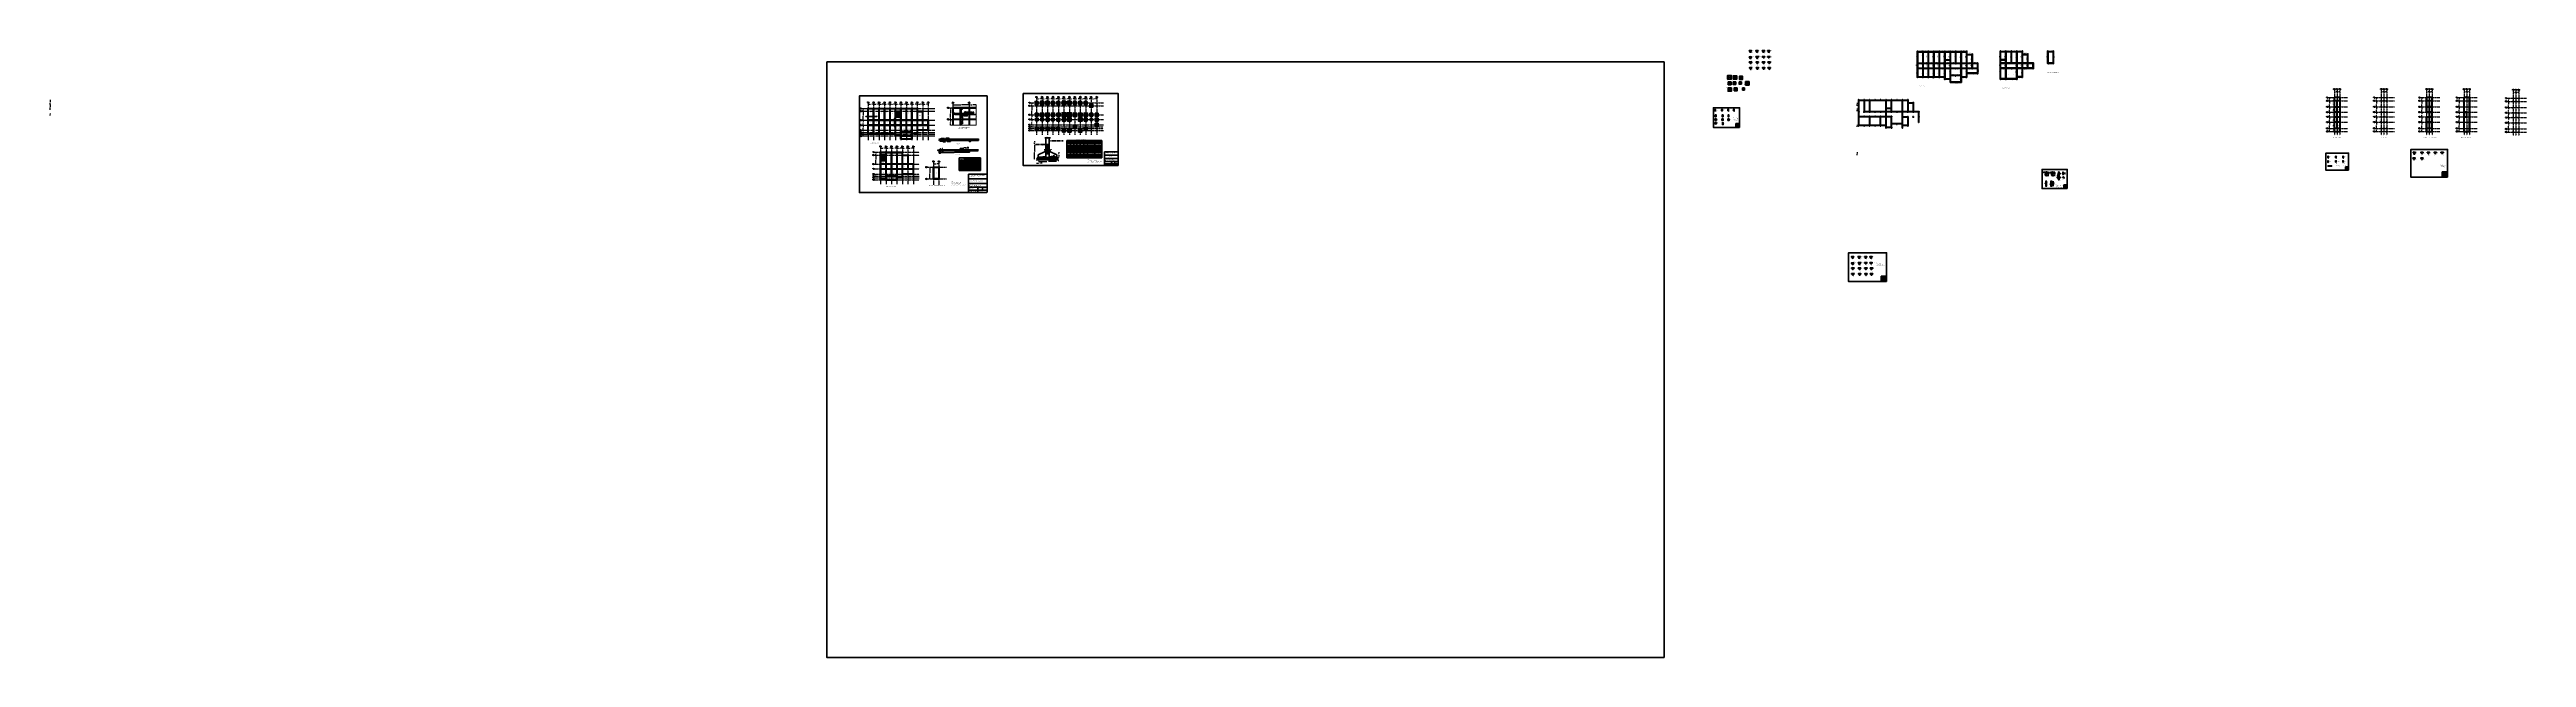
# Model space of a CAD drawing. Header units: feet. Extents: x -5357 to 123217, y -97269 to -8247.
# Drawn here: x -5357 to 59878, y -62505 to -46510 of the extents above; entities that cross this region are included whole.
import ezdxf
from ezdxf import colors
from ezdxf.entities.mleader import LeaderData, LeaderLine
from ezdxf.math import Vec2, Vec3

# ---------------------------------------------------------------- set-up
doc = ezdxf.new("R2010")
doc.units = ezdxf.units.FT
doc.header["$LTSCALE"] = 50.2
doc.header["$MEASUREMENT"] = 0
doc.header["$PDMODE"] = 3
for name, pattern in [('1', [0]), ('DASHED', [0.75, 0.5, -0.25]), ('DASHED2', [0.375, 0.25, -0.125]), ('DOT', [0.25, 0, -0.25]), ('PHANTOM', [2.5, 1.25, -0.25, 0.25, -0.25, 0.25, -0.25]), ('PHANTOM2', [1.25, 0.625, -0.125, 0.125, -0.125, 0.125, -0.125])]:
    doc.linetypes.add(name, pattern=pattern)
doc.layers.get('0').update_dxf_attribs({"lineweight": 35})
for name, color, linetype in [('C-ANNO-TABL-PATT', 7, 'Continuous'), ('drg seal txt', 7, 'Continuous'), ('Work', 250, 'Continuous')]:
    doc.layers.add(name, color=color, linetype=linetype)
for name, color, linetype, lineweight in [('drg seal', 250, 'Continuous', 120), ('Str Beam', 10, 'Continuous', 35), ('Str Brick Foundation', 2, 'Continuous', 35), ('Str Clm 2', 7, 'Continuous', 35), ('Str Column', 50, 'Continuous', 35), ('sTR fOOTING', 6, 'Continuous', 35), ('Str LBL', 3, 'Continuous', 35), ('WALL', 1, '1', 30)]:
    doc.layers.add(name, color=color, linetype=linetype, lineweight=lineweight)
doc.layers.add('Str grid', color=7, linetype='Continuous', true_color=0x17d337)
doc.layers.add('Str Sllab Detail', color=7, linetype='Continuous', true_color=0x9a3eac)
doc.layers.add('Str Ramp', color=5, linetype='Continuous', lineweight=35, transparency=0.7)
doc.layers.add('Str Slab', color=5, linetype='Continuous', lineweight=35, transparency=0.7)
doc.styles.add('1.2 INCH', font='arial.ttf', dxfattribs={"height": 1.2})
doc.styles.add('1.8 INCH', font='arial.ttf', dxfattribs={"height": 1.8})
doc.styles.add('2.2 INCH', font='arial.ttf', dxfattribs={"height": 2.2})
doc.styles.add('2.8 INCH', font='arial.ttf', dxfattribs={"height": 2.8})
doc.styles.add('5.2 INCH', font='arial.ttf', dxfattribs={"height": 5.2})
doc.styles.add('7.1 INCH', font='arial.ttf', dxfattribs={"height": 7.1})
doc.styles.add('BOLD', font='arial.ttf')
doc.styles.get("Standard").update_dxf_attribs({"font": 'arial.ttf'})
doc.dimstyles.new('1.2 INCH', dxfattribs={"dimscale": 0, "dimtxt": 1.2, "dimasz": 0.6, "dimexe": 0.18, "dimexo": 1.063, "dimgap": 0.09, "dimtad": 0, "dimdec": 1, "dimzin": 0, "dimdsep": 46, "dimlunit": 3, "dimtxsty": '1.2 INCH', "dimblk": 'ARCHTICK', "dimcen": 0, "dimclrd": 230, "dimclre": 230, "dimclrt": 162, "dimadec": 0, "dimazin": 0, "dimtfac": 1, "dimtdec": 1, "dimtofl": 0, "dimtmove": 0, "dimatfit": 3, "dimfxl": 0.5, "dimtolj": 1, "dimtzin": 0, "dimlwd": 15, "dimlwe": 15, "dimarcsym": 0})
doc.dimstyles.new('2.2 INCH', dxfattribs={"dimscale": 0, "dimtxt": 5.2, "dimasz": 3.1, "dimexe": 0.18, "dimexo": 1.063, "dimgap": 0.09, "dimtad": 0, "dimdec": 0, "dimzin": 0, "dimdsep": 46, "dimlunit": 4, "dimtxsty": '5.2 INCH', "dimcen": 0, "dimclrd": 230, "dimclre": 230, "dimclrt": 164, "dimadec": 0, "dimazin": 0, "dimtfac": 1, "dimtdec": 0, "dimtofl": 0, "dimtmove": 0, "dimatfit": 3, "dimfxl": 0.5, "dimtolj": 1, "dimtzin": 0, "dimlwd": 15, "dimlwe": 15, "dimarcsym": 0})
doc.dimstyles.new('5.2 INCH', dxfattribs={"dimtxt": 5.2, "dimasz": 2.6, "dimexe": 0, "dimexo": 0.2, "dimtad": 0, "dimlunit": 3, "dimtxsty": '5.2 INCH', "dimblk": 'ARCHTICK', "dimcen": 2.5, "dimclrd": 230, "dimclre": 230, "dimclrt": 164, "dimadec": 0, "dimazin": 0, "dimtfac": 1, "dimtmove": 0, "dimatfit": 3, "dimfxl": 1, "dimlwd": 9, "dimlwe": 18, "dimarcsym": 0})
doc.dimstyles.new('7.1INCH', dxfattribs={"dimtxt": 7.1, "dimasz": 3.5, "dimexe": 0, "dimexo": 0.2, "dimtad": 0, "dimlunit": 3, "dimtxsty": '7.1 INCH', "dimblk": 'ARCHTICK', "dimcen": 2.5, "dimclrd": 230, "dimclre": 230, "dimclrt": 164, "dimadec": 0, "dimazin": 0, "dimtfac": 1, "dimtmove": 0, "dimatfit": 3, "dimfxl": 1, "dimlwd": 9, "dimlwe": 18, "dimarcsym": 0})
doc.dimstyles.new('Annotative', dxfattribs={"dimscale": 0, "dimtxt": 3, "dimasz": 0.68, "dimexe": 0.18, "dimexo": 0.0625, "dimgap": 0.09, "dimtad": 0, "dimtih": 1, "dimtoh": 1, "dimdec": 0, "dimzin": 0, "dimdsep": 46, "dimlunit": 3, "dimtxsty": 'Standard', "dimblk": 'ARCHTICK', "dimcen": 0.09, "dimadec": 0, "dimazin": 0, "dimtfac": 1, "dimtdec": 0, "dimtofl": 0, "dimtmove": 0, "dimatfit": 3, "dimfxl": 1, "dimtolj": 1, "dimtzin": 0, "dimarcsym": 0})
doc.dimstyles.new('Copy of Standard', dxfattribs={"dimscale": 40, "dimtxt": 0.25, "dimasz": 0.3, "dimexe": 0.18, "dimexo": 5, "dimgap": 0.09, "dimtad": 0, "dimtih": 1, "dimtoh": 1, "dimdec": 0, "dimzin": 0, "dimdsep": 46, "dimlunit": 4, "dimtxsty": 'Standard', "dimcen": 0.2, "dimse1": 1, "dimse2": 1, "dimadec": 0, "dimazin": 0, "dimtfac": 1, "dimtdec": 0, "dimtofl": 0, "dimtmove": 0, "dimatfit": 3, "dimfxl": 1, "dimtolj": 1, "dimtzin": 0, "dimarcsym": 0})
doc.dimstyles.new('Copy(2) of Standard', dxfattribs={"dimscale": 20, "dimtxt": 0.18, "dimasz": 0.09, "dimexe": 0.18, "dimexo": 0.0625, "dimgap": 0.09, "dimtad": 0, "dimtih": 1, "dimtoh": 1, "dimdec": 1, "dimzin": 0, "dimdsep": 46, "dimlunit": 4, "dimtxsty": 'Standard', "dimblk": 'ARCHTICK', "dimcen": 0.09, "dimadec": 0, "dimazin": 0, "dimtfac": 1, "dimtdec": 1, "dimtofl": 0, "dimtmove": 0, "dimatfit": 3, "dimfxl": 0.5, "dimfxlon": 1, "dimtolj": 1, "dimtzin": 0, "dimarcsym": 0})
doc.dimstyles.get("Standard").update_dxf_attribs({"dimscale": 20, "dimtxt": 0.18, "dimasz": 0.18, "dimexe": 0.18, "dimexo": 0.0625, "dimgap": 0.09, "dimtad": 0, "dimtih": 1, "dimtoh": 1, "dimdec": 1, "dimzin": 0, "dimdsep": 46, "dimlunit": 3, "dimtxsty": 'Standard', "dimblk": 'ARCHTICK', "dimcen": 0.09, "dimadec": 0, "dimazin": 0, "dimtfac": 1, "dimtdec": 1, "dimtofl": 0, "dimtmove": 0, "dimatfit": 3, "dimfxl": 0.5, "dimfxlon": 1, "dimtolj": 1, "dimtzin": 0, "dimarcsym": 0})
pattern_1 = [(45, (-58427.90642, 38786.1874), (-0.1654629868, 0.1654629868), [])]
pattern_2 = [(45, (-58593.26183, 38786.1874), (-0.1654629868, 0.1654629868), [])]
pattern_3 = [(45, (-58496.77827, 38786.1874), (-0.1654629868, 0.1654629868), [])]
pattern_4 = [(45, (-58461.26852, 38786.1874), (-0.1654629868, 0.1654629868), [])]
pattern_5 = [(45, (-58533.68955, 38786.1874), (-0.1654629868, 0.1654629868), [])]
pattern_6 = [(45, (-58562.89166, 38786.1874), (-0.1654629868, 0.1654629868), [])]
pattern_7 = [(45, (17136.822795, -50639.086282), (-0.018561553, 0.018561553), [])]
pattern_8 = [(45, (17159.030135, -50361.010553), (-0.018561553, 0.018561553), [])]
pattern_9 = [(50, (0, 0), (35.863009, -3.137607), [3.75, -41.25]), (355, (0, 0), (-6.937567, 37.609607), [3, -33]), (100.451444, (2.99, -0.26), (28.925442, 34.472), [3.18701, -35.057106]), (46.1842, (0, 10), (53.362067, -8.275964), [5.625, -61.875]), (96.635635, (4.447, 9.31), (46.733097, 48.70593), [4.780517, -52.58569]), (351.18416, (0, 10), (46.733097, 48.70593), [4.5, -49.5]), (21, (5, 7.5), (29.845353, -20.130945), [3.75, -41.25]), (326, (5, 7.5), (12.165767, 36.257502), [3, -33]), (71.451445, (7.487, 5.822), (42.011119, 16.126558), [3.18701, -35.057106]), (37.5, (0, 0), (0.6079928, 16.6446927), [0, -32.6, 0, -33.5, 0, -33.125]), (7.5, (0, 0), (13.153477, 19.7205856), [0, -19.1, 0, -31.85, 0, -12.625]), (327.5, (-11.15, 0), (26.6911218, -1.1277436), [0, -12.5, 0, -39, 0, -51.75]), (317.5, (-16.15, 0), (29.1593085, 5.005249), [0, -16.25, 0, -25.9, 0, -36.75])]

# ---------------------------------------------------------------- blocks, each defined once
blk = doc.blocks.new('_ArchTick')
at = {"color": 0, "linetype": 'ByBlock', "const_width": 0.15}
blk.add_lwpolyline([(-0.5, -0.5), (0.5, 0.5)], dxfattribs=at)
blk = doc.blocks.new('*D575')
at = {"layer": 'Defpoints', "color": 0, "linetype": 'Continuous', "transparency": 16777216}
for p in [(20681, -49362), (21176, -49362), (21176, -49454)]:
    blk.add_point(p, dxfattribs=at)
at = {"layer": 'sTR fOOTING', "color": 0, "linetype": 'Continuous', "lineweight": -2, "transparency": 16777216}
for p, q in [((20693, -49454), (20906, -49454)), ((21164, -49454), (20951, -49454))]:
    blk.add_line(p, q, dxfattribs=at)
at = {"layer": 'sTR fOOTING', "color": 0, "linetype": 'Continuous', "transparency": 16777216}
for points in [[(20693, -49452), (20693, -49456), (20681, -49454)], [(21164, -49452), (21164, -49456), (21176, -49454)]]:
    blk.add_solid(points, dxfattribs=at)
at = {"layer": 'sTR fOOTING', "color": 0, "linetype": 'Continuous', "transparency": 16777216, "insert": (20928, -49454), "char_height": 10, "attachment_point": 5}
blk.add_mtext('\\A1;{\\fVerdana|b0|i0|c0|p34;\\C0;LX/LY}', dxfattribs=at)
blk = doc.blocks.new('*D576')
at = {"layer": 'Defpoints', "color": 0, "linetype": 'Continuous', "transparency": 16777216}
for p in [(21176, -49362), (21198, -49362), (21198, -49427)]:
    blk.add_point(p, dxfattribs=at)
at = {"layer": 'sTR fOOTING', "color": 0, "linetype": 'Continuous', "lineweight": -2, "transparency": 16777216}
for p, q in [((21164, -49427), (21152, -49427)), ((21210, -49427), (21222, -49427))]:
    blk.add_line(p, q, dxfattribs=at)
at = {"layer": 'sTR fOOTING', "color": 0, "linetype": 'Continuous', "transparency": 16777216}
for points in [[(21164, -49425), (21164, -49429), (21176, -49427)], [(21210, -49425), (21210, -49429), (21198, -49427)]]:
    blk.add_solid(points, dxfattribs=at)
at = {"layer": 'sTR fOOTING', "color": 0, "linetype": 'Continuous', "transparency": 16777216, "insert": (21187, -49427), "char_height": 10, "attachment_point": 5, "style": 'BOLD'}
blk.add_mtext('\\A1;3"', dxfattribs=at)
blk = doc.blocks.new('*D577')
at = {"layer": 'Defpoints', "color": 0, "linetype": 'Continuous', "transparency": 16777216}
for p in [(20659, -49362), (20681, -49362), (20681, -49427)]:
    blk.add_point(p, dxfattribs=at)
at = {"layer": 'sTR fOOTING', "color": 0, "linetype": 'Continuous', "lineweight": -2, "transparency": 16777216}
for p, q in [((20647, -49427), (20635, -49427)), ((20693, -49427), (20705, -49427))]:
    blk.add_line(p, q, dxfattribs=at)
at = {"layer": 'sTR fOOTING', "color": 0, "linetype": 'Continuous', "transparency": 16777216}
for points in [[(20647, -49425), (20647, -49429), (20659, -49427)], [(20693, -49425), (20693, -49429), (20681, -49427)]]:
    blk.add_solid(points, dxfattribs=at)
at = {"layer": 'sTR fOOTING', "color": 0, "linetype": 'Continuous', "transparency": 16777216, "insert": (20670, -49427), "char_height": 10, "attachment_point": 5, "style": 'BOLD'}
blk.add_mtext('\\A1;3"', dxfattribs=at)
blk = doc.blocks.new('*D578')
at = {"layer": 'Defpoints', "color": 0, "linetype": 'Continuous', "transparency": 16777216}
for p in [(20630, -49362), (20659, -49362), (20659, -49408)]:
    blk.add_point(p, dxfattribs=at)
at = {"layer": 'sTR fOOTING', "color": 0, "linetype": 'Continuous', "lineweight": -2, "transparency": 16777216}
for p, q in [((20630, -49374), (20630, -49376)), ((20630, -49396), (20630, -49393))]:
    blk.add_line(p, q, dxfattribs=at)
at = {"layer": 'sTR fOOTING', "color": 0, "linetype": 'Continuous', "transparency": 16777216}
for points in [[(20628, -49374), (20632, -49374), (20630, -49362)], [(20628, -49396), (20632, -49396), (20630, -49408)]]:
    blk.add_solid(points, dxfattribs=at)
at = {"layer": 'sTR fOOTING', "color": 0, "linetype": 'Continuous', "transparency": 16777216, "insert": (20630, -49385), "char_height": 10, "attachment_point": 5, "style": 'BOLD'}
blk.add_mtext('\\A1;6"', dxfattribs=at)
blk = doc.blocks.new('*D579')
at = {"layer": 'Defpoints', "color": 0, "linetype": 'Continuous', "transparency": 16777216}
for p in [(20973, -49320), (20973, -49336), (21064, -49336)]:
    blk.add_point(p, dxfattribs=at)
at = {"layer": 'sTR fOOTING', "color": 0, "linetype": 'Continuous', "lineweight": -2, "transparency": 16777216}
for p, q in [((20985, -49320), (21010, -49320)), ((21052, -49320), (21027, -49320))]:
    blk.add_line(p, q, dxfattribs=at)
at = {"layer": 'sTR fOOTING', "color": 0, "linetype": 'Continuous', "transparency": 16777216}
for points in [[(20985, -49318), (20985, -49322), (20973, -49320)], [(21052, -49318), (21052, -49322), (21064, -49320)]]:
    blk.add_solid(points, dxfattribs=at)
at = {"layer": 'sTR fOOTING', "color": 0, "linetype": 'Continuous', "transparency": 16777216, "insert": (21018, -49320), "char_height": 10, "attachment_point": 5, "style": 'BOLD'}
blk.add_mtext("\\A1;2'", dxfattribs=at)
blk = doc.blocks.new('*D580')
at = {"layer": 'Defpoints', "color": 0, "linetype": 'Continuous', "transparency": 16777216}
for p in [(20973, -49155), (20989, -49147), (20989, -49155)]:
    blk.add_point(p, dxfattribs=at)
at = {"layer": 'sTR fOOTING', "color": 0, "linetype": 'Continuous', "lineweight": -2, "transparency": 16777216}
for p, q in [((20961, -49147), (20949, -49147)), ((21001, -49147), (21013, -49147))]:
    blk.add_line(p, q, dxfattribs=at)
at = {"layer": 'sTR fOOTING', "color": 0, "linetype": 'Continuous', "transparency": 16777216}
for points in [[(20961, -49145), (20961, -49149), (20973, -49147)], [(21001, -49145), (21001, -49149), (20989, -49147)]]:
    blk.add_solid(points, dxfattribs=at)
at = {"layer": 'sTR fOOTING', "color": 0, "linetype": 'Continuous', "transparency": 16777216, "insert": (21023, -49147), "char_height": 10, "attachment_point": 5, "style": 'BOLD'}
blk.add_mtext('\\A1;3"', dxfattribs=at)
blk = doc.blocks.new('*D581')
at = {"layer": 'Defpoints', "color": 0, "linetype": 'Continuous', "transparency": 16777216}
for p in [(20867, -49147), (20867, -49155), (20884, -49155)]:
    blk.add_point(p, dxfattribs=at)
at = {"layer": 'sTR fOOTING', "color": 0, "linetype": 'Continuous', "lineweight": -2, "transparency": 16777216}
for p, q in [((20855, -49147), (20843, -49147)), ((20896, -49147), (20908, -49147))]:
    blk.add_line(p, q, dxfattribs=at)
at = {"layer": 'sTR fOOTING', "color": 0, "linetype": 'Continuous', "transparency": 16777216}
for points in [[(20855, -49145), (20855, -49149), (20867, -49147)], [(20896, -49145), (20896, -49149), (20884, -49147)]]:
    blk.add_solid(points, dxfattribs=at)
at = {"layer": 'sTR fOOTING', "color": 0, "linetype": 'Continuous', "transparency": 16777216, "insert": (20834, -49147), "char_height": 10, "attachment_point": 5, "style": 'BOLD'}
blk.add_mtext('\\A1;3"', dxfattribs=at)
blk = doc.blocks.new('*D582')
at = {"layer": 'Defpoints', "color": 0, "linetype": 'Continuous', "transparency": 16777216}
for p in [(21176, -49278), (21176, -49362), (21229, -49278)]:
    blk.add_point(p, dxfattribs=at)
at = {"layer": 'sTR fOOTING', "color": 0, "linetype": 'Continuous', "lineweight": -2, "transparency": 16777216}
for p, q in [((21229, -49290), (21229, -49311)), ((21229, -49350), (21229, -49329))]:
    blk.add_line(p, q, dxfattribs=at)
at = {"layer": 'sTR fOOTING', "color": 0, "linetype": 'Continuous', "transparency": 16777216}
for points in [[(21227, -49290), (21231, -49290), (21229, -49278)], [(21227, -49350), (21231, -49350), (21229, -49362)]]:
    blk.add_solid(points, dxfattribs=at)
at = {"layer": 'sTR fOOTING', "color": 0, "linetype": 'Continuous', "transparency": 16777216, "insert": (21229, -49320), "char_height": 10, "attachment_point": 5, "style": 'BOLD'}
blk.add_mtext('\\A1;T1', dxfattribs=at)
blk = doc.blocks.new('*D583')
at = {"layer": 'Defpoints', "color": 0, "linetype": 'Continuous', "transparency": 16777216}
for p in [(21176, -49193), (21176, -49278), (21229, -49193)]:
    blk.add_point(p, dxfattribs=at)
at = {"layer": 'sTR fOOTING', "color": 0, "linetype": 'Continuous', "lineweight": -2, "transparency": 16777216}
for p, q in [((21229, -49205), (21229, -49227)), ((21229, -49266), (21229, -49244))]:
    blk.add_line(p, q, dxfattribs=at)
at = {"layer": 'sTR fOOTING', "color": 0, "linetype": 'Continuous', "transparency": 16777216}
for points in [[(21227, -49205), (21231, -49205), (21229, -49193)], [(21227, -49266), (21231, -49266), (21229, -49278)]]:
    blk.add_solid(points, dxfattribs=at)
at = {"layer": 'sTR fOOTING', "color": 0, "linetype": 'Continuous', "transparency": 16777216, "insert": (21229, -49235), "char_height": 10, "attachment_point": 5, "style": 'BOLD'}
blk.add_mtext('\\A1;T2', dxfattribs=at)
blk = doc.blocks.new('*D584')
at = {"layer": 'Defpoints', "color": 0, "linetype": 'Continuous', "transparency": 16777216}
for p in [(20989, -49155), (20989, -49189), (21035, -49189)]:
    blk.add_point(p, dxfattribs=at)
at = {"layer": 'sTR fOOTING', "color": 0, "linetype": 'Continuous', "lineweight": -2, "transparency": 16777216}
for p, q in [((21035, -49143), (21035, -49131)), ((21035, -49201), (21035, -49213))]:
    blk.add_line(p, q, dxfattribs=at)
at = {"layer": 'sTR fOOTING', "color": 0, "linetype": 'Continuous', "transparency": 16777216}
for points in [[(21033, -49143), (21037, -49143), (21035, -49155)], [(21033, -49201), (21037, -49201), (21035, -49189)]]:
    blk.add_solid(points, dxfattribs=at)
at = {"layer": 'sTR fOOTING', "color": 0, "linetype": 'Continuous', "transparency": 16777216, "insert": (21035, -49173), "char_height": 10, "attachment_point": 5}
blk.add_mtext('\\A1;6"', dxfattribs=at)
blk = doc.blocks.new('*D585')
at = {"layer": 'Defpoints', "color": 0, "linetype": 'Continuous', "transparency": 16777216}
for p in [(20585, -49004), (20659, -49004), (20659, -49408)]:
    blk.add_point(p, dxfattribs=at)
at = {"layer": 'sTR fOOTING', "color": 0, "linetype": 'Continuous', "lineweight": -2, "transparency": 16777216}
for p, q in [((20585, -49016), (20585, -49196)), ((20585, -49396), (20585, -49216))]:
    blk.add_line(p, q, dxfattribs=at)
at = {"layer": 'sTR fOOTING', "color": 0, "linetype": 'Continuous', "transparency": 16777216}
for points in [[(20583, -49016), (20587, -49016), (20585, -49004)], [(20583, -49396), (20587, -49396), (20585, -49408)]]:
    blk.add_solid(points, dxfattribs=at)
at = {"layer": 'sTR fOOTING', "color": 0, "linetype": 'Continuous', "transparency": 16777216, "insert": (20585, -49206), "char_height": 10, "attachment_point": 5, "style": 'BOLD'}
blk.add_mtext('\\A1;6\'-7"(2m)', dxfattribs=at)
blk = doc.blocks.new('*D586')
at = {"layer": 'Defpoints', "color": 0, "linetype": 'Continuous', "transparency": 16777216}
for p in [(20585, -48910), (20973, -48910), (20608, -49004)]:
    blk.add_point(p, dxfattribs=at)
at = {"layer": 'sTR fOOTING', "color": 0, "linetype": 'Continuous', "lineweight": -2, "transparency": 16777216}
for p, q in [((20585, -48922), (20585, -48948)), ((20585, -48992), (20585, -48966))]:
    blk.add_line(p, q, dxfattribs=at)
at = {"layer": 'sTR fOOTING', "color": 0, "linetype": 'Continuous', "transparency": 16777216}
for points in [[(20583, -48922), (20587, -48922), (20585, -48910)], [(20583, -48992), (20587, -48992), (20585, -49004)]]:
    blk.add_solid(points, dxfattribs=at)
at = {"layer": 'sTR fOOTING', "color": 0, "linetype": 'Continuous', "transparency": 16777216, "insert": (20585, -48957), "char_height": 10, "attachment_point": 5}
blk.add_mtext('\\A1;AS / SITE', dxfattribs=at)
blk = doc.blocks.new('*D630')
at = {"layer": 'Defpoints', "color": 0, "linetype": 'Continuous', "transparency": 16777216}
for p in [(44631, -46863), (44631, -46863), (44631, -46875)]:
    blk.add_point(p, dxfattribs=at)
at = {"layer": 'sTR fOOTING', "color": 230, "linetype": 'DOT', "lineweight": 15, "transparency": 16777216}
for p, q in [((44630, -46863), (44631, -46863)), ((44630, -46875), (44631, -46875))]:
    blk.add_line(p, q, dxfattribs=at)
at = {"layer": 'sTR fOOTING', "color": 230, "lineweight": 15, "transparency": 16777216}
blk.add_line((44631, -46872), (44631, -46866), dxfattribs=at)
at = {"layer": 'sTR fOOTING', "color": 230, "linetype": 'Continuous', "transparency": 16777216}
for points in [[(44631, -46866), (44632, -46866), (44631, -46863)], [(44631, -46872), (44632, -46872), (44631, -46875)]]:
    blk.add_solid(points, dxfattribs=at)
at = {"layer": 'sTR fOOTING', "color": 164, "linetype": 'Continuous', "transparency": 16777216, "insert": (44631, -46857), "char_height": 7.1, "attachment_point": 5, "rotation": 90, "style": '7.1 INCH'}
blk.add_mtext('\\A1;6"', dxfattribs=at)
blk = doc.blocks.new('*D635')
at = {"color": 0, "lineweight": -2, "transparency": 16777216}
for p, q in [((18049, -49145), (18036, -49145)), ((18049, -49176), (18036, -49176)), ((18039, -49145), (18039, -49155)), ((18039, -49176), (18039, -49169))]:
    blk.add_line(p, q, dxfattribs=at)
at = {"layer": 'Defpoints', "color": 0, "transparency": 16777216}
for p in [(18039, -49145), (18075, -49145), (18075, -49176)]:
    blk.add_point(p, dxfattribs=at)
at = {"color": 0, "lineweight": -2, "transparency": 16777216, "xscale": 3.6, "yscale": 3.6, "zscale": 3.6}
for p, rotation in [((18039, -49145), 90), ((18039, -49176), 270)]:
    blk.add_blockref('_ArchTick', p, dxfattribs=dict(at, rotation=rotation))
at = {"color": 0, "lineweight": 35, "transparency": 16777216, "insert": (18039, -49162), "char_height": 3.6, "attachment_point": 5}
blk.add_mtext('\\A1;{\\H2.7778x;150mm}', dxfattribs=at)
blk = doc.blocks.new('*D636')
at = {"color": 0, "lineweight": -2, "transparency": 16777216}
for p, q in [((18628, -49115), (18628, -49101)), ((18628, -49105), (18721, -49105)), ((18843, -49105), (18751, -49105)), ((18843, -49115), (18843, -49101))]:
    blk.add_line(p, q, dxfattribs=at)
at = {"layer": 'Defpoints', "color": 0, "transparency": 16777216}
for p in [(18628, -49105), (18628, -49149), (18843, -49149)]:
    blk.add_point(p, dxfattribs=at)
at = {"color": 0, "lineweight": -2, "transparency": 16777216, "xscale": 3.6, "yscale": 3.6, "zscale": 3.6, "rotation": 180}
blk.add_blockref('_ArchTick', (18628, -49105), dxfattribs=at)
at = {"color": 0, "lineweight": -2, "transparency": 16777216, "xscale": 3.6, "yscale": 3.6, "zscale": 3.6}
blk.add_blockref('_ArchTick', (18843, -49105), dxfattribs=at)
at = {"color": 0, "lineweight": 35, "transparency": 16777216, "insert": (18736, -49105), "char_height": 3.6, "attachment_point": 5}
blk.add_mtext('\\A1;{\\H2.7778x;0.3L}', dxfattribs=at)
blk = doc.blocks.new('*D637')
at = {"color": 0, "lineweight": -2, "transparency": 16777216}
for p, q in [((18738, -49093), (18738, -49079)), ((18738, -49083), (18772, -49083)), ((18843, -49083), (18809, -49083)), ((18843, -49093), (18843, -49079))]:
    blk.add_line(p, q, dxfattribs=at)
at = {"layer": 'Defpoints', "color": 0, "transparency": 16777216}
for p in [(18738, -49083), (18738, -49149), (18843, -49149)]:
    blk.add_point(p, dxfattribs=at)
at = {"color": 0, "lineweight": -2, "transparency": 16777216, "xscale": 3.6, "yscale": 3.6, "zscale": 3.6, "rotation": 180}
blk.add_blockref('_ArchTick', (18738, -49083), dxfattribs=at)
at = {"color": 0, "lineweight": -2, "transparency": 16777216, "xscale": 3.6, "yscale": 3.6, "zscale": 3.6}
blk.add_blockref('_ArchTick', (18843, -49083), dxfattribs=at)
at = {"color": 0, "lineweight": 35, "transparency": 16777216, "insert": (18791, -49083), "char_height": 3.6, "attachment_point": 5}
blk.add_mtext('\\A1;{\\H2.7778x;0.15L}', dxfattribs=at)
blk = doc.blocks.new('*D638')
at = {"color": 0, "lineweight": -2, "transparency": 16777216}
for p, q in [((18106, -49126), (18106, -49113)), ((18106, -49116), (18120, -49116)), ((18162, -49116), (18149, -49116)), ((18162, -49126), (18162, -49113))]:
    blk.add_line(p, q, dxfattribs=at)
at = {"layer": 'Defpoints', "color": 0, "transparency": 16777216}
for p in [(18106, -49149), (18162, -49116), (18162, -49149)]:
    blk.add_point(p, dxfattribs=at)
at = {"color": 0, "lineweight": -2, "transparency": 16777216, "xscale": 3.6, "yscale": 3.6, "zscale": 3.6, "rotation": 180}
blk.add_blockref('_ArchTick', (18106, -49116), dxfattribs=at)
at = {"color": 0, "lineweight": -2, "transparency": 16777216, "xscale": 3.6, "yscale": 3.6, "zscale": 3.6}
blk.add_blockref('_ArchTick', (18162, -49116), dxfattribs=at)
at = {"color": 0, "lineweight": 35, "transparency": 16777216, "insert": (18134, -49116), "char_height": 3.6, "attachment_point": 5}
blk.add_mtext('\\A1;{\\H2.7778x;0.1L}', dxfattribs=at)
blk = doc.blocks.new('*D639')
at = {"color": 0, "lineweight": -2, "transparency": 16777216}
for p, q in [((18106, -49206), (18106, -49219)), ((18106, -49216), (18470, -49216)), ((18843, -49216), (18480, -49216)), ((18843, -49206), (18843, -49219))]:
    blk.add_line(p, q, dxfattribs=at)
at = {"layer": 'Defpoints', "color": 0, "transparency": 16777216}
for p in [(18106, -49176), (18843, -49176), (18843, -49216)]:
    blk.add_point(p, dxfattribs=at)
at = {"color": 0, "lineweight": -2, "transparency": 16777216, "xscale": 3.6, "yscale": 3.6, "zscale": 3.6, "rotation": 180}
blk.add_blockref('_ArchTick', (18106, -49216), dxfattribs=at)
at = {"color": 0, "lineweight": -2, "transparency": 16777216, "xscale": 3.6, "yscale": 3.6, "zscale": 3.6}
blk.add_blockref('_ArchTick', (18843, -49216), dxfattribs=at)
at = {"color": 0, "lineweight": 35, "transparency": 16777216, "insert": (18475, -49216), "char_height": 3.6, "attachment_point": 5}
blk.add_mtext('\\A1;{\\H2.7778x;L}', dxfattribs=at)
blk = doc.blocks.new('*D640')
at = {"color": 0, "lineweight": -2, "transparency": 16777216}
for p, q in [((18692, -49198), (18692, -49211)), ((18692, -49208), (18769, -49208)), ((18851, -49208), (18806, -49208)), ((18851, -49198), (18851, -49211))]:
    blk.add_line(p, q, dxfattribs=at)
at = {"layer": 'Defpoints', "color": 0, "transparency": 16777216}
for p in [(18692, -49172), (18851, -49176), (18851, -49208)]:
    blk.add_point(p, dxfattribs=at)
at = {"color": 0, "lineweight": -2, "transparency": 16777216, "xscale": 3.6, "yscale": 3.6, "zscale": 3.6, "rotation": 180}
blk.add_blockref('_ArchTick', (18692, -49208), dxfattribs=at)
at = {"color": 0, "lineweight": -2, "transparency": 16777216, "xscale": 3.6, "yscale": 3.6, "zscale": 3.6}
blk.add_blockref('_ArchTick', (18851, -49208), dxfattribs=at)
at = {"color": 0, "lineweight": 35, "transparency": 16777216, "insert": (18787, -49208), "char_height": 3.6, "attachment_point": 5}
blk.add_mtext('\\A1;{\\H2.7778x;0.25L}', dxfattribs=at)
blk = doc.blocks.new('*D641')
at = {"color": 0, "lineweight": -2, "transparency": 16777216}
for p, q in [((18091, -49191), (18091, -49205)), ((18091, -49201), (18113, -49201)), ((18172, -49201), (18150, -49201)), ((18172, -49191), (18172, -49205))]:
    blk.add_line(p, q, dxfattribs=at)
at = {"layer": 'Defpoints', "color": 0, "transparency": 16777216}
for p in [(18091, -49172), (18091, -49201), (18172, -49172)]:
    blk.add_point(p, dxfattribs=at)
at = {"color": 0, "lineweight": -2, "transparency": 16777216, "xscale": 3.6, "yscale": 3.6, "zscale": 3.6, "rotation": 180}
blk.add_blockref('_ArchTick', (18091, -49201), dxfattribs=at)
at = {"color": 0, "lineweight": -2, "transparency": 16777216, "xscale": 3.6, "yscale": 3.6, "zscale": 3.6}
blk.add_blockref('_ArchTick', (18172, -49201), dxfattribs=at)
at = {"color": 0, "lineweight": 35, "transparency": 16777216, "insert": (18131, -49201), "char_height": 3.6, "attachment_point": 5}
blk.add_mtext('\\A1;{\\H2.7778x;0.15L}', dxfattribs=at)
blk = doc.blocks.new('*D634')
at = {"color": 0, "lineweight": -2, "transparency": 16777216}
for p, q in [((18080, -48867), (18066, -48867)), ((18080, -48898), (18066, -48898)), ((18070, -48867), (18070, -48876)), ((18070, -48898), (18070, -48889))]:
    blk.add_line(p, q, dxfattribs=at)
at = {"layer": 'Defpoints', "color": 0, "transparency": 16777216}
for p in [(18070, -48867), (18097, -48867), (18097, -48898)]:
    blk.add_point(p, dxfattribs=at)
at = {"color": 0, "lineweight": -2, "transparency": 16777216, "xscale": 3.6, "yscale": 3.6, "zscale": 3.6}
for p, rotation in [((18070, -48867), 90), ((18070, -48898), 270)]:
    blk.add_blockref('_ArchTick', p, dxfattribs=dict(at, rotation=rotation))
at = {"color": 0, "lineweight": 35, "transparency": 16777216, "insert": (18070, -48883), "char_height": 3.6, "attachment_point": 5}
blk.add_mtext('\\A1;{\\H2.7778x;150mm}', dxfattribs=at)
blk = doc.blocks.new('*D642')
at = {"color": 0, "lineweight": -2, "transparency": 16777216}
for p, q in [((18097, -48924), (18097, -48920)), ((18097, -48924), (18211, -48924)), ((18341, -48924), (18227, -48924)), ((18341, -48914), (18341, -48928))]:
    blk.add_line(p, q, dxfattribs=at)
at = {"layer": 'Defpoints', "color": 0, "transparency": 16777216}
for p in [(18097, -48924), (18341, -48908), (18341, -48924)]:
    blk.add_point(p, dxfattribs=at)
at = {"color": 0, "lineweight": -2, "transparency": 16777216, "xscale": 3.6, "yscale": 3.6, "zscale": 3.6, "rotation": 180}
blk.add_blockref('_ArchTick', (18097, -48924), dxfattribs=at)
at = {"color": 0, "lineweight": -2, "transparency": 16777216, "xscale": 3.6, "yscale": 3.6, "zscale": 3.6}
blk.add_blockref('_ArchTick', (18341, -48924), dxfattribs=at)
at = {"color": 0, "lineweight": 35, "transparency": 16777216, "insert": (18219, -48924), "char_height": 3.6, "attachment_point": 5}
blk.add_mtext('\\A1;{\\H2.7778x;L1}', dxfattribs=at)
blk = doc.blocks.new('*D643')
at = {"color": 0, "lineweight": -2, "transparency": 16777216}
for p, q in [((18122, -48855), (18122, -48841)), ((18122, -48845), (18214, -48845)), ((18341, -48845), (18249, -48845)), ((18341, -48855), (18341, -48841))]:
    blk.add_line(p, q, dxfattribs=at)
at = {"layer": 'Defpoints', "color": 0, "transparency": 16777216}
for p in [(18122, -48845), (18122, -48871), (18341, -48871)]:
    blk.add_point(p, dxfattribs=at)
at = {"color": 0, "lineweight": -2, "transparency": 16777216, "xscale": 3.6, "yscale": 3.6, "zscale": 3.6, "rotation": 180}
blk.add_blockref('_ArchTick', (18122, -48845), dxfattribs=at)
at = {"color": 0, "lineweight": -2, "transparency": 16777216, "xscale": 3.6, "yscale": 3.6, "zscale": 3.6}
blk.add_blockref('_ArchTick', (18341, -48845), dxfattribs=at)
at = {"color": 0, "lineweight": 35, "transparency": 16777216, "insert": (18232, -48845), "char_height": 3.6, "attachment_point": 5}
blk.add_mtext('\\A1;{\\H2.7778x;0.3L1}', dxfattribs=at)
blk = doc.blocks.new('*D644')
at = {"color": 0, "lineweight": -2, "transparency": 16777216}
for p, q in [((18182, -48929), (18182, -48942)), ((18182, -48939), (18240, -48939)), ((18341, -48939), (18284, -48939)), ((18341, -48929), (18341, -48942))]:
    blk.add_line(p, q, dxfattribs=at)
at = {"layer": 'Defpoints', "color": 0, "transparency": 16777216}
for p in [(18182, -48898), (18341, -48898), (18182, -48939)]:
    blk.add_point(p, dxfattribs=at)
at = {"color": 0, "lineweight": -2, "transparency": 16777216, "xscale": 3.6, "yscale": 3.6, "zscale": 3.6, "rotation": 180}
blk.add_blockref('_ArchTick', (18182, -48939), dxfattribs=at)
at = {"color": 0, "lineweight": -2, "transparency": 16777216, "xscale": 3.6, "yscale": 3.6, "zscale": 3.6}
blk.add_blockref('_ArchTick', (18341, -48939), dxfattribs=at)
at = {"color": 0, "lineweight": 35, "transparency": 16777216, "insert": (18262, -48939), "char_height": 3.6, "attachment_point": 5}
blk.add_mtext('\\A1;{\\H2.7778x;0.25L1}', dxfattribs=at)
blk = doc.blocks.new('*D656')
at = {"layer": 'Defpoints', "color": 0, "linetype": 'PHANTOM2', "transparency": 16777216}
for p in [(20639, -49498), (20783, -49498), (20783, -49498)]:
    blk.add_point(p, dxfattribs=at)
at = {"layer": 'Str grid', "color": 0, "linetype": 'PHANTOM2', "lineweight": -2, "transparency": 16777216}
for p, q in [((20639, -49498), (20699, -49498)), ((20783, -49498), (20722, -49498))]:
    blk.add_line(p, q, dxfattribs=at)
at = {"layer": 'Str grid', "color": 0, "linetype": 'PHANTOM2', "lineweight": -2, "transparency": 16777216, "xscale": 12, "yscale": 12, "zscale": 12, "rotation": 180}
blk.add_blockref('_ArchTick', (20639, -49498), dxfattribs=at)
at = {"layer": 'Str grid', "color": 0, "linetype": 'PHANTOM2', "lineweight": -2, "transparency": 16777216, "xscale": 12, "yscale": 12, "zscale": 12}
blk.add_blockref('_ArchTick', (20783, -49498), dxfattribs=at)
at = {"layer": 'Str grid', "color": 0, "linetype": 'PHANTOM2', "transparency": 16777216, "insert": (20711, -49498), "char_height": 10, "attachment_point": 5}
blk.add_mtext("\\A1;12'", dxfattribs=at)
blk = doc.blocks.new('*D657')
at = {"layer": 'Defpoints', "color": 0, "linetype": 'PHANTOM2', "transparency": 16777216}
for p in [(20783, -47805), (20927, -47805), (20927, -49498)]:
    blk.add_point(p, dxfattribs=at)
at = {"layer": 'Str grid', "color": 0, "linetype": 'PHANTOM2', "lineweight": -2, "transparency": 16777216}
for p, q in [((20783, -47805), (20843, -47805)), ((20927, -47805), (20866, -47805))]:
    blk.add_line(p, q, dxfattribs=at)
at = {"layer": 'Str grid', "color": 0, "linetype": 'PHANTOM2', "lineweight": -2, "transparency": 16777216, "xscale": 12, "yscale": 12, "zscale": 12, "rotation": 180}
blk.add_blockref('_ArchTick', (20783, -47805), dxfattribs=at)
at = {"layer": 'Str grid', "color": 0, "linetype": 'PHANTOM2', "lineweight": -2, "transparency": 16777216, "xscale": 12, "yscale": 12, "zscale": 12}
blk.add_blockref('_ArchTick', (20927, -47805), dxfattribs=at)
at = {"layer": 'Str grid', "color": 0, "linetype": 'PHANTOM2', "transparency": 16777216, "insert": (20855, -47805), "char_height": 10, "attachment_point": 5}
blk.add_mtext("\\A1;12'", dxfattribs=at)
blk = doc.blocks.new('*D658')
at = {"layer": 'Defpoints', "color": 0, "linetype": 'PHANTOM2', "transparency": 16777216}
for p in [(20927, -47805), (21071, -47805), (21071, -49498)]:
    blk.add_point(p, dxfattribs=at)
at = {"layer": 'Str grid', "color": 0, "linetype": 'PHANTOM2', "lineweight": -2, "transparency": 16777216}
for p, q in [((20927, -47805), (20987, -47805)), ((21071, -47805), (21010, -47805))]:
    blk.add_line(p, q, dxfattribs=at)
at = {"layer": 'Str grid', "color": 0, "linetype": 'PHANTOM2', "lineweight": -2, "transparency": 16777216, "xscale": 12, "yscale": 12, "zscale": 12, "rotation": 180}
blk.add_blockref('_ArchTick', (20927, -47805), dxfattribs=at)
at = {"layer": 'Str grid', "color": 0, "linetype": 'PHANTOM2', "lineweight": -2, "transparency": 16777216, "xscale": 12, "yscale": 12, "zscale": 12}
blk.add_blockref('_ArchTick', (21071, -47805), dxfattribs=at)
at = {"layer": 'Str grid', "color": 0, "linetype": 'PHANTOM2', "transparency": 16777216, "insert": (20999, -47805), "char_height": 10, "attachment_point": 5}
blk.add_mtext("\\A1;12'", dxfattribs=at)
blk = doc.blocks.new('*D659')
at = {"layer": 'Defpoints', "color": 0, "linetype": 'PHANTOM2', "transparency": 16777216}
for p in [(21071, -47805), (21215, -47805), (21215, -49498)]:
    blk.add_point(p, dxfattribs=at)
at = {"layer": 'Str grid', "color": 0, "linetype": 'PHANTOM2', "lineweight": -2, "transparency": 16777216}
for p, q in [((21071, -47805), (21131, -47805)), ((21215, -47805), (21154, -47805))]:
    blk.add_line(p, q, dxfattribs=at)
at = {"layer": 'Str grid', "color": 0, "linetype": 'PHANTOM2', "lineweight": -2, "transparency": 16777216, "xscale": 12, "yscale": 12, "zscale": 12, "rotation": 180}
blk.add_blockref('_ArchTick', (21071, -47805), dxfattribs=at)
at = {"layer": 'Str grid', "color": 0, "linetype": 'PHANTOM2', "lineweight": -2, "transparency": 16777216, "xscale": 12, "yscale": 12, "zscale": 12}
blk.add_blockref('_ArchTick', (21215, -47805), dxfattribs=at)
at = {"layer": 'Str grid', "color": 0, "linetype": 'PHANTOM2', "transparency": 16777216, "insert": (21143, -47805), "char_height": 10, "attachment_point": 5}
blk.add_mtext("\\A1;12'", dxfattribs=at)
blk = doc.blocks.new('*D660')
at = {"layer": 'Defpoints', "color": 0, "linetype": 'PHANTOM2', "transparency": 16777216}
for p in [(21215, -47805), (21359, -47805), (21359, -49498)]:
    blk.add_point(p, dxfattribs=at)
at = {"layer": 'Str grid', "color": 0, "linetype": 'PHANTOM2', "lineweight": -2, "transparency": 16777216}
for p, q in [((21215, -47805), (21275, -47805)), ((21359, -47805), (21298, -47805))]:
    blk.add_line(p, q, dxfattribs=at)
at = {"layer": 'Str grid', "color": 0, "linetype": 'PHANTOM2', "lineweight": -2, "transparency": 16777216, "xscale": 12, "yscale": 12, "zscale": 12, "rotation": 180}
blk.add_blockref('_ArchTick', (21215, -47805), dxfattribs=at)
at = {"layer": 'Str grid', "color": 0, "linetype": 'PHANTOM2', "lineweight": -2, "transparency": 16777216, "xscale": 12, "yscale": 12, "zscale": 12}
blk.add_blockref('_ArchTick', (21359, -47805), dxfattribs=at)
at = {"layer": 'Str grid', "color": 0, "linetype": 'PHANTOM2', "transparency": 16777216, "insert": (21287, -47805), "char_height": 10, "attachment_point": 5}
blk.add_mtext("\\A1;12'", dxfattribs=at)
blk = doc.blocks.new('*D661')
at = {"layer": 'Defpoints', "color": 0, "linetype": 'PHANTOM2', "transparency": 16777216}
for p in [(21359, -47805), (21503, -47805), (21503, -49498)]:
    blk.add_point(p, dxfattribs=at)
at = {"layer": 'Str grid', "color": 0, "linetype": 'PHANTOM2', "lineweight": -2, "transparency": 16777216}
for p, q in [((21359, -47805), (21419, -47805)), ((21503, -47805), (21442, -47805))]:
    blk.add_line(p, q, dxfattribs=at)
at = {"layer": 'Str grid', "color": 0, "linetype": 'PHANTOM2', "lineweight": -2, "transparency": 16777216, "xscale": 12, "yscale": 12, "zscale": 12, "rotation": 180}
blk.add_blockref('_ArchTick', (21359, -47805), dxfattribs=at)
at = {"layer": 'Str grid', "color": 0, "linetype": 'PHANTOM2', "lineweight": -2, "transparency": 16777216, "xscale": 12, "yscale": 12, "zscale": 12}
blk.add_blockref('_ArchTick', (21503, -47805), dxfattribs=at)
at = {"layer": 'Str grid', "color": 0, "linetype": 'PHANTOM2', "transparency": 16777216, "insert": (21431, -47805), "char_height": 10, "attachment_point": 5}
blk.add_mtext("\\A1;12'", dxfattribs=at)
blk = doc.blocks.new('*D662')
at = {"layer": 'Defpoints', "color": 0, "linetype": 'PHANTOM2', "transparency": 16777216}
for p in [(21503, -47805), (21647, -47805), (21647, -49498)]:
    blk.add_point(p, dxfattribs=at)
at = {"layer": 'Str grid', "color": 0, "linetype": 'PHANTOM2', "lineweight": -2, "transparency": 16777216}
for p, q in [((21503, -47805), (21563, -47805)), ((21647, -47805), (21586, -47805))]:
    blk.add_line(p, q, dxfattribs=at)
at = {"layer": 'Str grid', "color": 0, "linetype": 'PHANTOM2', "lineweight": -2, "transparency": 16777216, "xscale": 12, "yscale": 12, "zscale": 12, "rotation": 180}
blk.add_blockref('_ArchTick', (21503, -47805), dxfattribs=at)
at = {"layer": 'Str grid', "color": 0, "linetype": 'PHANTOM2', "lineweight": -2, "transparency": 16777216, "xscale": 12, "yscale": 12, "zscale": 12}
blk.add_blockref('_ArchTick', (21647, -47805), dxfattribs=at)
at = {"layer": 'Str grid', "color": 0, "linetype": 'PHANTOM2', "transparency": 16777216, "insert": (21575, -47805), "char_height": 10, "attachment_point": 5}
blk.add_mtext("\\A1;12'", dxfattribs=at)
blk = doc.blocks.new('*D663')
at = {"layer": 'Defpoints', "color": 0, "linetype": 'PHANTOM2', "transparency": 16777216}
for p in [(21647, -47805), (21791, -47805), (21791, -49498)]:
    blk.add_point(p, dxfattribs=at)
at = {"layer": 'Str grid', "color": 0, "linetype": 'PHANTOM2', "lineweight": -2, "transparency": 16777216}
for p, q in [((21647, -47805), (21707, -47805)), ((21791, -47805), (21730, -47805))]:
    blk.add_line(p, q, dxfattribs=at)
at = {"layer": 'Str grid', "color": 0, "linetype": 'PHANTOM2', "lineweight": -2, "transparency": 16777216, "xscale": 12, "yscale": 12, "zscale": 12, "rotation": 180}
blk.add_blockref('_ArchTick', (21647, -47805), dxfattribs=at)
at = {"layer": 'Str grid', "color": 0, "linetype": 'PHANTOM2', "lineweight": -2, "transparency": 16777216, "xscale": 12, "yscale": 12, "zscale": 12}
blk.add_blockref('_ArchTick', (21791, -47805), dxfattribs=at)
at = {"layer": 'Str grid', "color": 0, "linetype": 'PHANTOM2', "transparency": 16777216, "insert": (21719, -47805), "char_height": 10, "attachment_point": 5}
blk.add_mtext("\\A1;12'", dxfattribs=at)
blk = doc.blocks.new('*D664')
at = {"layer": 'Defpoints', "color": 0, "linetype": 'PHANTOM2', "transparency": 16777216}
for p in [(21791, -47805), (21935, -47805), (21935, -49498)]:
    blk.add_point(p, dxfattribs=at)
at = {"layer": 'Str grid', "color": 0, "linetype": 'PHANTOM2', "lineweight": -2, "transparency": 16777216}
for p, q in [((21791, -47805), (21851, -47805)), ((21935, -47805), (21874, -47805))]:
    blk.add_line(p, q, dxfattribs=at)
at = {"layer": 'Str grid', "color": 0, "linetype": 'PHANTOM2', "lineweight": -2, "transparency": 16777216, "xscale": 12, "yscale": 12, "zscale": 12, "rotation": 180}
blk.add_blockref('_ArchTick', (21791, -47805), dxfattribs=at)
at = {"layer": 'Str grid', "color": 0, "linetype": 'PHANTOM2', "lineweight": -2, "transparency": 16777216, "xscale": 12, "yscale": 12, "zscale": 12}
blk.add_blockref('_ArchTick', (21935, -47805), dxfattribs=at)
at = {"layer": 'Str grid', "color": 0, "linetype": 'PHANTOM2', "transparency": 16777216, "insert": (21863, -47805), "char_height": 10, "attachment_point": 5}
blk.add_mtext("\\A1;12'", dxfattribs=at)
blk = doc.blocks.new('*D665')
at = {"layer": 'Defpoints', "color": 0, "linetype": 'PHANTOM2', "transparency": 16777216}
for p in [(21935, -47805), (22079, -47805), (22079, -49498)]:
    blk.add_point(p, dxfattribs=at)
at = {"layer": 'Str grid', "color": 0, "linetype": 'PHANTOM2', "lineweight": -2, "transparency": 16777216}
for p, q in [((21935, -47805), (21995, -47805)), ((22079, -47805), (22018, -47805))]:
    blk.add_line(p, q, dxfattribs=at)
at = {"layer": 'Str grid', "color": 0, "linetype": 'PHANTOM2', "lineweight": -2, "transparency": 16777216, "xscale": 12, "yscale": 12, "zscale": 12, "rotation": 180}
blk.add_blockref('_ArchTick', (21935, -47805), dxfattribs=at)
at = {"layer": 'Str grid', "color": 0, "linetype": 'PHANTOM2', "lineweight": -2, "transparency": 16777216, "xscale": 12, "yscale": 12, "zscale": 12}
blk.add_blockref('_ArchTick', (22079, -47805), dxfattribs=at)
at = {"layer": 'Str grid', "color": 0, "linetype": 'PHANTOM2', "transparency": 16777216, "insert": (22007, -47805), "char_height": 10, "attachment_point": 5}
blk.add_mtext("\\A1;12'", dxfattribs=at)
blk = doc.blocks.new('*D666')
at = {"layer": 'Defpoints', "color": 0, "linetype": 'PHANTOM2', "transparency": 16777216}
for p in [(22079, -47805), (22223, -47805), (22223, -49498)]:
    blk.add_point(p, dxfattribs=at)
at = {"layer": 'Str grid', "color": 0, "linetype": 'PHANTOM2', "lineweight": -2, "transparency": 16777216}
for p, q in [((22079, -47805), (22139, -47805)), ((22223, -47805), (22162, -47805))]:
    blk.add_line(p, q, dxfattribs=at)
at = {"layer": 'Str grid', "color": 0, "linetype": 'PHANTOM2', "lineweight": -2, "transparency": 16777216, "xscale": 12, "yscale": 12, "zscale": 12, "rotation": 180}
blk.add_blockref('_ArchTick', (22079, -47805), dxfattribs=at)
at = {"layer": 'Str grid', "color": 0, "linetype": 'PHANTOM2', "lineweight": -2, "transparency": 16777216, "xscale": 12, "yscale": 12, "zscale": 12}
blk.add_blockref('_ArchTick', (22223, -47805), dxfattribs=at)
at = {"layer": 'Str grid', "color": 0, "linetype": 'PHANTOM2', "transparency": 16777216, "insert": (22151, -47805), "char_height": 10, "attachment_point": 5}
blk.add_mtext("\\A1;12'", dxfattribs=at)
blk = doc.blocks.new('*D667')
at = {"layer": 'Defpoints', "color": 0, "linetype": 'PHANTOM2', "transparency": 16777216}
for p in [(20512, -48224), (20512, -48350), (42254, -48350)]:
    blk.add_point(p, dxfattribs=at)
at = {"layer": 'Str grid', "color": 0, "linetype": 'PHANTOM2', "lineweight": -2, "transparency": 16777216}
for p, q in [((20512, -48224), (20512, -48278)), ((20512, -48350), (20512, -48296))]:
    blk.add_line(p, q, dxfattribs=at)
at = {"layer": 'Str grid', "color": 0, "linetype": 'PHANTOM2', "lineweight": -2, "transparency": 16777216, "xscale": 12, "yscale": 12, "zscale": 12}
for p, rotation in [((20512, -48224), 90), ((20512, -48350), 270)]:
    blk.add_blockref('_ArchTick', p, dxfattribs=dict(at, rotation=rotation))
at = {"layer": 'Str grid', "color": 0, "linetype": 'PHANTOM2', "transparency": 16777216, "insert": (20512, -48287), "char_height": 10, "attachment_point": 5}
blk.add_mtext('\\A1;10\'-6"', dxfattribs=at)
blk = doc.blocks.new('*D668')
at = {"layer": 'Defpoints', "color": 0, "linetype": 'PHANTOM2', "transparency": 16777216}
for p in [(20512, -48350), (20512, -48488), (42254, -48488)]:
    blk.add_point(p, dxfattribs=at)
at = {"layer": 'Str grid', "color": 0, "linetype": 'PHANTOM2', "lineweight": -2, "transparency": 16777216}
for p, q in [((20512, -48350), (20512, -48410)), ((20512, -48488), (20512, -48428))]:
    blk.add_line(p, q, dxfattribs=at)
at = {"layer": 'Str grid', "color": 0, "linetype": 'PHANTOM2', "lineweight": -2, "transparency": 16777216, "xscale": 12, "yscale": 12, "zscale": 12}
for p, rotation in [((20512, -48350), 90), ((20512, -48488), 270)]:
    blk.add_blockref('_ArchTick', p, dxfattribs=dict(at, rotation=rotation))
at = {"layer": 'Str grid', "color": 0, "linetype": 'PHANTOM2', "transparency": 16777216, "insert": (20512, -48419), "char_height": 10, "attachment_point": 5}
blk.add_mtext('\\A1;11\'-6"', dxfattribs=at)
blk = doc.blocks.new('*D669')
at = {"layer": 'Defpoints', "color": 0, "linetype": 'PHANTOM2', "transparency": 16777216}
for p in [(20512, -48488), (42254, -48488), (42254, -48544)]:
    blk.add_point(p, dxfattribs=at)
at = {"layer": 'Str grid', "color": 0, "linetype": 'PHANTOM2', "lineweight": -2, "transparency": 16777216}
for p, q in [((42254, -48488), (42254, -48507)), ((42254, -48544), (42254, -48525))]:
    blk.add_line(p, q, dxfattribs=at)
at = {"layer": 'Str grid', "color": 0, "linetype": 'PHANTOM2', "lineweight": -2, "transparency": 16777216, "xscale": 12, "yscale": 12, "zscale": 12}
for p, rotation in [((42254, -48488), 90), ((42254, -48544), 270)]:
    blk.add_blockref('_ArchTick', p, dxfattribs=dict(at, rotation=rotation))
at = {"layer": 'Str grid', "color": 0, "linetype": 'PHANTOM2', "transparency": 16777216, "insert": (42254, -48516), "char_height": 10, "attachment_point": 5}
blk.add_mtext('\\A1;4\'-8"', dxfattribs=at)
blk = doc.blocks.new('*D670')
at = {"layer": 'Defpoints', "color": 0, "linetype": 'PHANTOM2', "transparency": 16777216}
for p in [(20512, -48544), (20512, -48587), (20512, -48587)]:
    blk.add_point(p, dxfattribs=at)
at = {"layer": 'Str grid', "color": 0, "linetype": 'PHANTOM2', "lineweight": -2, "transparency": 16777216}
for p, q in [((20512, -48544), (20512, -48557)), ((20512, -48587), (20512, -48574))]:
    blk.add_line(p, q, dxfattribs=at)
at = {"layer": 'Str grid', "color": 0, "linetype": 'PHANTOM2', "lineweight": -2, "transparency": 16777216, "xscale": 12, "yscale": 12, "zscale": 12}
for p, rotation in [((20512, -48544), 90), ((20512, -48587), 270)]:
    blk.add_blockref('_ArchTick', p, dxfattribs=dict(at, rotation=rotation))
at = {"layer": 'Str grid', "color": 0, "linetype": 'PHANTOM2', "transparency": 16777216, "insert": (20512, -48566), "char_height": 10, "attachment_point": 5}
blk.add_mtext('\\A1;3\'-7"', dxfattribs=at)
blk = doc.blocks.new('*D671')
at = {"layer": 'Defpoints', "color": 0, "linetype": 'PHANTOM2', "transparency": 16777216}
for p in [(20512, -48587), (20512, -48638), (42254, -48638)]:
    blk.add_point(p, dxfattribs=at)
at = {"layer": 'Str grid', "color": 0, "linetype": 'PHANTOM2', "lineweight": -2, "transparency": 16777216}
for p, q in [((20512, -48587), (20512, -48604)), ((20512, -48638), (20512, -48621))]:
    blk.add_line(p, q, dxfattribs=at)
at = {"layer": 'Str grid', "color": 0, "linetype": 'PHANTOM2', "lineweight": -2, "transparency": 16777216, "xscale": 12, "yscale": 12, "zscale": 12}
for p, rotation in [((20512, -48587), 90), ((20512, -48638), 270)]:
    blk.add_blockref('_ArchTick', p, dxfattribs=dict(at, rotation=rotation))
at = {"layer": 'Str grid', "color": 0, "linetype": 'PHANTOM2', "transparency": 16777216, "insert": (20512, -48613), "char_height": 10, "attachment_point": 5}
blk.add_mtext('\\A1;4\'-3"', dxfattribs=at)
blk = doc.blocks.new('*D688')
at = {"layer": 'Defpoints', "color": 0, "linetype": 'Continuous', "transparency": 16777216}
for p in [(42120, -52010), (42144, -52007), (42144, -52010)]:
    blk.add_point(p, dxfattribs=at)
at = {"layer": 'Str Beam', "color": 230, "linetype": 'DOT', "lineweight": 15, "transparency": 16777216}
for p, q in [((42120, -52009), (42120, -52007)), ((42144, -52009), (42144, -52007))]:
    blk.add_line(p, q, dxfattribs=at)
at = {"layer": 'Str Beam', "color": 230, "lineweight": 15, "transparency": 16777216}
for p, q in [((42123, -52007), (42126, -52007)), ((42141, -52007), (42139, -52007))]:
    blk.add_line(p, q, dxfattribs=at)
at = {"layer": 'Str Beam', "color": 230, "linetype": 'Continuous', "transparency": 16777216}
for points in [[(42123, -52006), (42123, -52007), (42120, -52007)], [(42141, -52006), (42141, -52007), (42144, -52007)]]:
    blk.add_solid(points, dxfattribs=at)
at = {"layer": 'Str Beam', "color": 164, "linetype": 'Continuous', "lineweight": 40, "transparency": 16777216, "insert": (42132, -52007), "char_height": 7.1, "attachment_point": 5, "style": '7.1 INCH'}
blk.add_mtext('\\A1;12"', dxfattribs=at)
blk = doc.blocks.new('*D689')
at = {"layer": 'Defpoints', "color": 0, "linetype": 'Continuous', "transparency": 16777216}
for p in [(42114, -51966), (42120, -51966), (42120, -52002)]:
    blk.add_point(p, dxfattribs=at)
at = {"layer": 'sTR fOOTING', "color": 230, "linetype": 'DOT', "lineweight": 15, "transparency": 16777216}
for p, q in [((42119, -51966), (42113, -51966)), ((42119, -52002), (42113, -52002))]:
    blk.add_line(p, q, dxfattribs=at)
at = {"layer": 'sTR fOOTING', "color": 230, "lineweight": 15, "transparency": 16777216}
for p, q in [((42114, -51969), (42114, -51978)), ((42114, -51999), (42114, -51991))]:
    blk.add_line(p, q, dxfattribs=at)
at = {"layer": 'sTR fOOTING', "color": 230, "linetype": 'Continuous', "transparency": 16777216}
for points in [[(42113, -51969), (42114, -51969), (42114, -51966)], [(42113, -51999), (42114, -51999), (42114, -52002)]]:
    blk.add_solid(points, dxfattribs=at)
at = {"layer": 'sTR fOOTING', "color": 164, "linetype": 'Continuous', "lineweight": 40, "transparency": 16777216, "insert": (42114, -51984), "char_height": 7.1, "attachment_point": 5, "rotation": 90, "style": '7.1 INCH'}
blk.add_mtext('\\A1;18"', dxfattribs=at)
blk = doc.blocks.new('*D672')
at = {"layer": 'Defpoints', "color": 0, "linetype": 'Continuous', "transparency": 16777216}
for p in [(42114, -51954), (42114, -51954), (42114, -51966)]:
    blk.add_point(p, dxfattribs=at)
at = {"layer": 'sTR fOOTING', "color": 230, "linetype": 'DOT', "lineweight": 15, "transparency": 16777216}
for p, q in [((42113, -51954), (42113, -51954)), ((42113, -51966), (42113, -51966))]:
    blk.add_line(p, q, dxfattribs=at)
at = {"layer": 'sTR fOOTING', "color": 230, "lineweight": 15, "transparency": 16777216}
for p, q in [((42114, -51954), (42114, -51951)), ((42114, -51963), (42114, -51957))]:
    blk.add_line(p, q, dxfattribs=at)
at = {"layer": 'sTR fOOTING', "color": 230, "linetype": 'Continuous', "transparency": 16777216}
for points in [[(42113, -51957), (42114, -51957), (42114, -51954)], [(42113, -51963), (42114, -51963), (42114, -51966)]]:
    blk.add_solid(points, dxfattribs=at)
at = {"layer": 'sTR fOOTING', "color": 164, "linetype": 'Continuous', "lineweight": 40, "transparency": 16777216, "insert": (42114, -51947), "char_height": 7.1, "attachment_point": 5, "rotation": 90, "style": '7.1 INCH'}
blk.add_mtext('\\A1;6"', dxfattribs=at)
blk = doc.blocks.new('*D690')
at = {"layer": 'Defpoints', "color": 0, "linetype": 'Continuous', "transparency": 16777216}
for p in [(42293, -52010), (42317, -52007), (42317, -52010)]:
    blk.add_point(p, dxfattribs=at)
at = {"layer": 'Str Beam', "color": 230, "linetype": 'DOT', "lineweight": 15, "transparency": 16777216}
for p, q in [((42293, -52009), (42293, -52007)), ((42317, -52009), (42317, -52007))]:
    blk.add_line(p, q, dxfattribs=at)
at = {"layer": 'Str Beam', "color": 230, "lineweight": 15, "transparency": 16777216}
for p, q in [((42296, -52007), (42298, -52007)), ((42314, -52007), (42312, -52007))]:
    blk.add_line(p, q, dxfattribs=at)
at = {"layer": 'Str Beam', "color": 230, "linetype": 'Continuous', "transparency": 16777216}
for points in [[(42296, -52006), (42296, -52007), (42293, -52007)], [(42314, -52006), (42314, -52007), (42317, -52007)]]:
    blk.add_solid(points, dxfattribs=at)
at = {"layer": 'Str Beam', "color": 164, "linetype": 'Continuous', "lineweight": 40, "transparency": 16777216, "insert": (42305, -52007), "char_height": 7.1, "attachment_point": 5, "style": '7.1 INCH'}
blk.add_mtext('\\A1;12"', dxfattribs=at)
blk = doc.blocks.new('*D691')
at = {"layer": 'Defpoints', "color": 0, "linetype": 'Continuous', "transparency": 16777216}
for p in [(42287, -51966), (42293, -51966), (42293, -52002)]:
    blk.add_point(p, dxfattribs=at)
at = {"layer": 'sTR fOOTING', "color": 230, "linetype": 'DOT', "lineweight": 15, "transparency": 16777216}
for p, q in [((42292, -51966), (42286, -51966)), ((42292, -52002), (42286, -52002))]:
    blk.add_line(p, q, dxfattribs=at)
at = {"layer": 'sTR fOOTING', "color": 230, "lineweight": 15, "transparency": 16777216}
for p, q in [((42287, -51969), (42287, -51978)), ((42287, -51999), (42287, -51991))]:
    blk.add_line(p, q, dxfattribs=at)
at = {"layer": 'sTR fOOTING', "color": 230, "linetype": 'Continuous', "transparency": 16777216}
for points in [[(42286, -51969), (42287, -51969), (42287, -51966)], [(42286, -51999), (42287, -51999), (42287, -52002)]]:
    blk.add_solid(points, dxfattribs=at)
at = {"layer": 'sTR fOOTING', "color": 164, "linetype": 'Continuous', "lineweight": 40, "transparency": 16777216, "insert": (42287, -51984), "char_height": 7.1, "attachment_point": 5, "rotation": 90, "style": '7.1 INCH'}
blk.add_mtext('\\A1;18"', dxfattribs=at)
blk = doc.blocks.new('*D673')
at = {"layer": 'Defpoints', "color": 0, "linetype": 'Continuous', "transparency": 16777216}
for p in [(42287, -51954), (42287, -51954), (42287, -51966)]:
    blk.add_point(p, dxfattribs=at)
at = {"layer": 'sTR fOOTING', "color": 230, "linetype": 'DOT', "lineweight": 15, "transparency": 16777216}
for p, q in [((42285, -51954), (42286, -51954)), ((42285, -51966), (42286, -51966))]:
    blk.add_line(p, q, dxfattribs=at)
at = {"layer": 'sTR fOOTING', "color": 230, "lineweight": 15, "transparency": 16777216}
blk.add_line((42287, -51963), (42287, -51957), dxfattribs=at)
at = {"layer": 'sTR fOOTING', "color": 230, "linetype": 'Continuous', "transparency": 16777216}
for points in [[(42286, -51957), (42287, -51957), (42287, -51954)], [(42286, -51963), (42287, -51963), (42287, -51966)]]:
    blk.add_solid(points, dxfattribs=at)
at = {"layer": 'sTR fOOTING', "color": 164, "linetype": 'Continuous', "lineweight": 40, "transparency": 16777216, "insert": (42287, -51948), "char_height": 7.1, "attachment_point": 5, "rotation": 90, "style": '7.1 INCH'}
blk.add_mtext('\\A1;6"', dxfattribs=at)
blk = doc.blocks.new('*D692')
at = {"layer": 'Defpoints', "color": 0, "linetype": 'Continuous', "transparency": 16777216}
for p in [(42463, -52010), (42487, -52007), (42487, -52010)]:
    blk.add_point(p, dxfattribs=at)
at = {"layer": 'Str Beam', "color": 230, "linetype": 'DOT', "lineweight": 15, "transparency": 16777216}
for p, q in [((42463, -52009), (42463, -52007)), ((42487, -52009), (42487, -52007))]:
    blk.add_line(p, q, dxfattribs=at)
at = {"layer": 'Str Beam', "color": 230, "lineweight": 15, "transparency": 16777216}
for p, q in [((42466, -52007), (42469, -52007)), ((42484, -52007), (42482, -52007))]:
    blk.add_line(p, q, dxfattribs=at)
at = {"layer": 'Str Beam', "color": 230, "linetype": 'Continuous', "transparency": 16777216}
for points in [[(42466, -52006), (42466, -52007), (42463, -52007)], [(42484, -52006), (42484, -52007), (42487, -52007)]]:
    blk.add_solid(points, dxfattribs=at)
at = {"layer": 'Str Beam', "color": 164, "linetype": 'Continuous', "lineweight": 40, "transparency": 16777216, "insert": (42475, -52007), "char_height": 7.1, "attachment_point": 5, "style": '7.1 INCH'}
blk.add_mtext('\\A1;12"', dxfattribs=at)
blk = doc.blocks.new('*D693')
at = {"layer": 'Defpoints', "color": 0, "linetype": 'Continuous', "transparency": 16777216}
for p in [(42457, -51966), (42463, -51966), (42463, -52002)]:
    blk.add_point(p, dxfattribs=at)
at = {"layer": 'sTR fOOTING', "color": 230, "linetype": 'DOT', "lineweight": 15, "transparency": 16777216}
for p, q in [((42462, -51966), (42456, -51966)), ((42462, -52002), (42456, -52002))]:
    blk.add_line(p, q, dxfattribs=at)
at = {"layer": 'sTR fOOTING', "color": 230, "lineweight": 15, "transparency": 16777216}
for p, q in [((42457, -51969), (42457, -51978)), ((42457, -51999), (42457, -51991))]:
    blk.add_line(p, q, dxfattribs=at)
at = {"layer": 'sTR fOOTING', "color": 230, "linetype": 'Continuous', "transparency": 16777216}
for points in [[(42456, -51969), (42457, -51969), (42457, -51966)], [(42456, -51999), (42457, -51999), (42457, -52002)]]:
    blk.add_solid(points, dxfattribs=at)
at = {"layer": 'sTR fOOTING', "color": 164, "linetype": 'Continuous', "lineweight": 40, "transparency": 16777216, "insert": (42457, -51984), "char_height": 7.1, "attachment_point": 5, "rotation": 90, "style": '7.1 INCH'}
blk.add_mtext('\\A1;18"', dxfattribs=at)
blk = doc.blocks.new('*D674')
at = {"layer": 'Defpoints', "color": 0, "linetype": 'Continuous', "transparency": 16777216}
for p in [(42457, -51954), (42457, -51954), (42457, -51966)]:
    blk.add_point(p, dxfattribs=at)
at = {"layer": 'sTR fOOTING', "color": 230, "linetype": 'DOT', "lineweight": 15, "transparency": 16777216}
for p, q in [((42456, -51954), (42456, -51954)), ((42456, -51966), (42456, -51966))]:
    blk.add_line(p, q, dxfattribs=at)
at = {"layer": 'sTR fOOTING', "color": 230, "lineweight": 15, "transparency": 16777216}
blk.add_line((42457, -51963), (42457, -51957), dxfattribs=at)
at = {"layer": 'sTR fOOTING', "color": 230, "linetype": 'Continuous', "transparency": 16777216}
for points in [[(42456, -51957), (42457, -51957), (42457, -51954)], [(42456, -51963), (42457, -51963), (42457, -51966)]]:
    blk.add_solid(points, dxfattribs=at)
at = {"layer": 'sTR fOOTING', "color": 164, "linetype": 'Continuous', "lineweight": 40, "transparency": 16777216, "insert": (42457, -51948), "char_height": 7.1, "attachment_point": 5, "rotation": 90, "style": '7.1 INCH'}
blk.add_mtext('\\A1;6"', dxfattribs=at)
blk = doc.blocks.new('*D694')
at = {"layer": 'Defpoints', "color": 0, "linetype": 'Continuous', "transparency": 16777216}
for p in [(42603, -52010), (42627, -52007), (42627, -52010)]:
    blk.add_point(p, dxfattribs=at)
at = {"layer": 'Str Beam', "color": 230, "linetype": 'DOT', "lineweight": 15, "transparency": 16777216}
for p, q in [((42603, -52009), (42603, -52007)), ((42627, -52009), (42627, -52007))]:
    blk.add_line(p, q, dxfattribs=at)
at = {"layer": 'Str Beam', "color": 230, "lineweight": 15, "transparency": 16777216}
for p, q in [((42606, -52007), (42608, -52007)), ((42623, -52007), (42621, -52007))]:
    blk.add_line(p, q, dxfattribs=at)
at = {"layer": 'Str Beam', "color": 230, "linetype": 'Continuous', "transparency": 16777216}
for points in [[(42606, -52006), (42606, -52007), (42603, -52007)], [(42623, -52006), (42623, -52007), (42627, -52007)]]:
    blk.add_solid(points, dxfattribs=at)
at = {"layer": 'Str Beam', "color": 164, "linetype": 'Continuous', "lineweight": 40, "transparency": 16777216, "insert": (42615, -52007), "char_height": 7.1, "attachment_point": 5, "style": '7.1 INCH'}
blk.add_mtext('\\A1;12"', dxfattribs=at)
blk = doc.blocks.new('*D695')
at = {"layer": 'Defpoints', "color": 0, "linetype": 'Continuous', "transparency": 16777216}
for p in [(42596, -51966), (42603, -51966), (42603, -52002)]:
    blk.add_point(p, dxfattribs=at)
at = {"layer": 'sTR fOOTING', "color": 230, "linetype": 'DOT', "lineweight": 15, "transparency": 16777216}
for p, q in [((42602, -51966), (42596, -51966)), ((42602, -52002), (42596, -52002))]:
    blk.add_line(p, q, dxfattribs=at)
at = {"layer": 'sTR fOOTING', "color": 230, "lineweight": 15, "transparency": 16777216}
for p, q in [((42596, -51969), (42596, -51978)), ((42596, -51999), (42596, -51991))]:
    blk.add_line(p, q, dxfattribs=at)
at = {"layer": 'sTR fOOTING', "color": 230, "linetype": 'Continuous', "transparency": 16777216}
for points in [[(42596, -51969), (42597, -51969), (42596, -51966)], [(42596, -51999), (42597, -51999), (42596, -52002)]]:
    blk.add_solid(points, dxfattribs=at)
at = {"layer": 'sTR fOOTING', "color": 164, "linetype": 'Continuous', "lineweight": 40, "transparency": 16777216, "insert": (42596, -51984), "char_height": 7.1, "attachment_point": 5, "rotation": 90, "style": '7.1 INCH'}
blk.add_mtext('\\A1;18"', dxfattribs=at)
blk = doc.blocks.new('*D675')
at = {"layer": 'Defpoints', "color": 0, "linetype": 'Continuous', "transparency": 16777216}
for p in [(42596, -51954), (42596, -51954), (42596, -51966)]:
    blk.add_point(p, dxfattribs=at)
at = {"layer": 'sTR fOOTING', "color": 230, "linetype": 'DOT', "lineweight": 15, "transparency": 16777216}
for p, q in [((42595, -51954), (42596, -51954)), ((42595, -51966), (42596, -51966))]:
    blk.add_line(p, q, dxfattribs=at)
at = {"layer": 'sTR fOOTING', "color": 230, "lineweight": 15, "transparency": 16777216}
blk.add_line((42596, -51963), (42596, -51957), dxfattribs=at)
at = {"layer": 'sTR fOOTING', "color": 230, "linetype": 'Continuous', "transparency": 16777216}
for points in [[(42596, -51957), (42597, -51957), (42596, -51954)], [(42596, -51963), (42597, -51963), (42596, -51966)]]:
    blk.add_solid(points, dxfattribs=at)
at = {"layer": 'sTR fOOTING', "color": 164, "linetype": 'Continuous', "lineweight": 40, "transparency": 16777216, "insert": (42596, -51948), "char_height": 7.1, "attachment_point": 5, "rotation": 90, "style": '7.1 INCH'}
blk.add_mtext('\\A1;6"', dxfattribs=at)
blk = doc.blocks.new('*D696')
at = {"layer": 'Defpoints', "color": 0, "linetype": 'Continuous', "transparency": 16777216}
for p in [(42120, -52177), (42144, -52174), (42144, -52177)]:
    blk.add_point(p, dxfattribs=at)
at = {"layer": 'Str Beam', "color": 230, "linetype": 'DOT', "lineweight": 15, "transparency": 16777216}
for p, q in [((42120, -52176), (42120, -52173)), ((42144, -52176), (42144, -52173))]:
    blk.add_line(p, q, dxfattribs=at)
at = {"layer": 'Str Beam', "color": 230, "lineweight": 15, "transparency": 16777216}
for p, q in [((42123, -52174), (42125, -52174)), ((42141, -52174), (42138, -52174))]:
    blk.add_line(p, q, dxfattribs=at)
at = {"layer": 'Str Beam', "color": 230, "linetype": 'Continuous', "transparency": 16777216}
for points in [[(42123, -52173), (42123, -52174), (42120, -52174)], [(42141, -52173), (42141, -52174), (42144, -52174)]]:
    blk.add_solid(points, dxfattribs=at)
at = {"layer": 'Str Beam', "color": 164, "linetype": 'Continuous', "lineweight": 40, "transparency": 16777216, "insert": (42132, -52174), "char_height": 7.1, "attachment_point": 5, "style": '7.1 INCH'}
blk.add_mtext('\\A1;12"', dxfattribs=at)
blk = doc.blocks.new('*D697')
at = {"layer": 'Defpoints', "color": 0, "linetype": 'Continuous', "transparency": 16777216}
for p in [(42113, -52133), (42120, -52133), (42120, -52169)]:
    blk.add_point(p, dxfattribs=at)
at = {"layer": 'sTR fOOTING', "color": 230, "linetype": 'DOT', "lineweight": 15, "transparency": 16777216}
for p, q in [((42119, -52133), (42113, -52133)), ((42119, -52169), (42113, -52169))]:
    blk.add_line(p, q, dxfattribs=at)
at = {"layer": 'sTR fOOTING', "color": 230, "lineweight": 15, "transparency": 16777216}
for p, q in [((42113, -52136), (42113, -52144)), ((42113, -52166), (42113, -52157))]:
    blk.add_line(p, q, dxfattribs=at)
at = {"layer": 'sTR fOOTING', "color": 230, "linetype": 'Continuous', "transparency": 16777216}
for points in [[(42113, -52136), (42114, -52136), (42113, -52133)], [(42113, -52166), (42114, -52166), (42113, -52169)]]:
    blk.add_solid(points, dxfattribs=at)
at = {"layer": 'sTR fOOTING', "color": 164, "linetype": 'Continuous', "lineweight": 40, "transparency": 16777216, "insert": (42113, -52151), "char_height": 7.1, "attachment_point": 5, "rotation": 90, "style": '7.1 INCH'}
blk.add_mtext('\\A1;18"', dxfattribs=at)
blk = doc.blocks.new('*D676')
at = {"layer": 'Defpoints', "color": 0, "linetype": 'Continuous', "transparency": 16777216}
for p in [(42113, -52121), (42113, -52121), (42113, -52133)]:
    blk.add_point(p, dxfattribs=at)
at = {"layer": 'sTR fOOTING', "color": 230, "linetype": 'DOT', "lineweight": 15, "transparency": 16777216}
for p, q in [((42112, -52121), (42113, -52121)), ((42112, -52133), (42113, -52133))]:
    blk.add_line(p, q, dxfattribs=at)
at = {"layer": 'sTR fOOTING', "color": 230, "lineweight": 15, "transparency": 16777216}
blk.add_line((42113, -52130), (42113, -52124), dxfattribs=at)
at = {"layer": 'sTR fOOTING', "color": 230, "linetype": 'Continuous', "transparency": 16777216}
for points in [[(42113, -52124), (42114, -52124), (42113, -52121)], [(42113, -52130), (42114, -52130), (42113, -52133)]]:
    blk.add_solid(points, dxfattribs=at)
at = {"layer": 'sTR fOOTING', "color": 164, "linetype": 'Continuous', "lineweight": 40, "transparency": 16777216, "insert": (42113, -52115), "char_height": 7.1, "attachment_point": 5, "rotation": 90, "style": '7.1 INCH'}
blk.add_mtext('\\A1;6"', dxfattribs=at)
blk = doc.blocks.new('*D698')
at = {"layer": 'Defpoints', "color": 0, "linetype": 'Continuous', "transparency": 16777216}
for p in [(42299, -52172), (42323, -52168), (42323, -52172)]:
    blk.add_point(p, dxfattribs=at)
at = {"layer": 'Str Beam', "color": 230, "linetype": 'DOT', "lineweight": 15, "transparency": 16777216}
for p, q in [((42299, -52171), (42299, -52168)), ((42323, -52171), (42323, -52168))]:
    blk.add_line(p, q, dxfattribs=at)
at = {"layer": 'Str Beam', "color": 230, "lineweight": 15, "transparency": 16777216}
for p, q in [((42302, -52168), (42304, -52168)), ((42320, -52168), (42318, -52168))]:
    blk.add_line(p, q, dxfattribs=at)
at = {"layer": 'Str Beam', "color": 230, "linetype": 'Continuous', "transparency": 16777216}
for points in [[(42302, -52168), (42302, -52169), (42299, -52168)], [(42320, -52168), (42320, -52169), (42323, -52168)]]:
    blk.add_solid(points, dxfattribs=at)
at = {"layer": 'Str Beam', "color": 164, "linetype": 'Continuous', "lineweight": 40, "transparency": 16777216, "insert": (42311, -52168), "char_height": 7.1, "attachment_point": 5, "style": '7.1 INCH'}
blk.add_mtext('\\A1;12"', dxfattribs=at)
blk = doc.blocks.new('*D699')
at = {"layer": 'Defpoints', "color": 0, "linetype": 'Continuous', "transparency": 16777216}
for p in [(42293, -52128), (42299, -52128), (42299, -52164)]:
    blk.add_point(p, dxfattribs=at)
at = {"layer": 'sTR fOOTING', "color": 230, "linetype": 'DOT', "lineweight": 15, "transparency": 16777216}
for p, q in [((42298, -52128), (42292, -52128)), ((42298, -52164), (42292, -52164))]:
    blk.add_line(p, q, dxfattribs=at)
at = {"layer": 'sTR fOOTING', "color": 230, "lineweight": 15, "transparency": 16777216}
for p, q in [((42293, -52131), (42293, -52139)), ((42293, -52160), (42293, -52152))]:
    blk.add_line(p, q, dxfattribs=at)
at = {"layer": 'sTR fOOTING', "color": 230, "linetype": 'Continuous', "transparency": 16777216}
for points in [[(42292, -52131), (42293, -52131), (42293, -52128)], [(42292, -52160), (42293, -52160), (42293, -52164)]]:
    blk.add_solid(points, dxfattribs=at)
at = {"layer": 'sTR fOOTING', "color": 164, "linetype": 'Continuous', "lineweight": 40, "transparency": 16777216, "insert": (42293, -52146), "char_height": 7.1, "attachment_point": 5, "rotation": 90, "style": '7.1 INCH'}
blk.add_mtext('\\A1;18"', dxfattribs=at)
blk = doc.blocks.new('*D677')
at = {"layer": 'Defpoints', "color": 0, "linetype": 'Continuous', "transparency": 16777216}
for p in [(42293, -52116), (42293, -52116), (42293, -52128)]:
    blk.add_point(p, dxfattribs=at)
at = {"layer": 'sTR fOOTING', "color": 230, "linetype": 'DOT', "lineweight": 15, "transparency": 16777216}
for p, q in [((42291, -52116), (42292, -52116)), ((42291, -52128), (42292, -52128))]:
    blk.add_line(p, q, dxfattribs=at)
at = {"layer": 'sTR fOOTING', "color": 230, "lineweight": 15, "transparency": 16777216}
blk.add_line((42293, -52124), (42293, -52119), dxfattribs=at)
at = {"layer": 'sTR fOOTING', "color": 230, "linetype": 'Continuous', "transparency": 16777216}
for points in [[(42292, -52119), (42293, -52119), (42293, -52116)], [(42292, -52124), (42293, -52124), (42293, -52128)]]:
    blk.add_solid(points, dxfattribs=at)
at = {"layer": 'sTR fOOTING', "color": 164, "linetype": 'Continuous', "lineweight": 40, "transparency": 16777216, "insert": (42293, -52109), "char_height": 7.1, "attachment_point": 5, "rotation": 90, "style": '7.1 INCH'}
blk.add_mtext('\\A1;6"', dxfattribs=at)
blk = doc.blocks.new('*D700')
at = {"layer": 'Defpoints', "color": 0, "linetype": 'Continuous', "transparency": 16777216}
for p in [(42124, -52313), (42148, -52310), (42148, -52313)]:
    blk.add_point(p, dxfattribs=at)
at = {"layer": 'Str Beam', "color": 230, "linetype": 'DOT', "lineweight": 15, "transparency": 16777216}
for p, q in [((42124, -52312), (42124, -52309)), ((42148, -52312), (42148, -52309))]:
    blk.add_line(p, q, dxfattribs=at)
at = {"layer": 'Str Beam', "color": 230, "lineweight": 15, "transparency": 16777216}
for p, q in [((42127, -52310), (42129, -52310)), ((42145, -52310), (42142, -52310))]:
    blk.add_line(p, q, dxfattribs=at)
at = {"layer": 'Str Beam', "color": 230, "linetype": 'Continuous', "transparency": 16777216}
for points in [[(42127, -52309), (42127, -52310), (42124, -52310)], [(42145, -52309), (42145, -52310), (42148, -52310)]]:
    blk.add_solid(points, dxfattribs=at)
at = {"layer": 'Str Beam', "color": 164, "linetype": 'Continuous', "lineweight": 40, "transparency": 16777216, "insert": (42136, -52310), "char_height": 7.1, "attachment_point": 5, "style": '7.1 INCH'}
blk.add_mtext('\\A1;12"', dxfattribs=at)
blk = doc.blocks.new('*D678')
at = {"layer": 'Defpoints', "color": 0, "linetype": 'Continuous', "transparency": 16777216}
for p in [(42117, -52257), (42117, -52257), (42117, -52269)]:
    blk.add_point(p, dxfattribs=at)
at = {"layer": 'sTR fOOTING', "color": 230, "linetype": 'DOT', "lineweight": 15, "transparency": 16777216}
for p, q in [((42116, -52257), (42117, -52257)), ((42116, -52269), (42117, -52269))]:
    blk.add_line(p, q, dxfattribs=at)
at = {"layer": 'sTR fOOTING', "color": 230, "lineweight": 15, "transparency": 16777216}
for p, q in [((42117, -52257), (42117, -52254)), ((42117, -52266), (42117, -52260))]:
    blk.add_line(p, q, dxfattribs=at)
at = {"layer": 'sTR fOOTING', "color": 230, "linetype": 'Continuous', "transparency": 16777216}
for points in [[(42117, -52260), (42118, -52260), (42117, -52257)], [(42117, -52266), (42118, -52266), (42117, -52269)]]:
    blk.add_solid(points, dxfattribs=at)
at = {"layer": 'sTR fOOTING', "color": 164, "linetype": 'Continuous', "lineweight": 40, "transparency": 16777216, "insert": (42117, -52250), "char_height": 7.1, "attachment_point": 5, "rotation": 90, "style": '7.1 INCH'}
blk.add_mtext('\\A1;6"', dxfattribs=at)
blk = doc.blocks.new('*D701')
at = {"layer": 'Defpoints', "color": 0, "linetype": 'Continuous', "transparency": 16777216}
for p in [(42117, -52269), (42124, -52269), (42124, -52293)]:
    blk.add_point(p, dxfattribs=at)
at = {"layer": 'sTR fOOTING', "color": 230, "linetype": 'DOT', "lineweight": 15, "transparency": 16777216}
for p, q in [((42123, -52269), (42117, -52269)), ((42123, -52293), (42117, -52293))]:
    blk.add_line(p, q, dxfattribs=at)
at = {"layer": 'sTR fOOTING', "color": 230, "lineweight": 15, "transparency": 16777216}
for p, q in [((42117, -52272), (42117, -52274)), ((42117, -52290), (42117, -52287))]:
    blk.add_line(p, q, dxfattribs=at)
at = {"layer": 'sTR fOOTING', "color": 230, "linetype": 'Continuous', "transparency": 16777216}
for points in [[(42117, -52272), (42118, -52272), (42117, -52269)], [(42117, -52290), (42118, -52290), (42117, -52293)]]:
    blk.add_solid(points, dxfattribs=at)
at = {"layer": 'sTR fOOTING', "color": 164, "linetype": 'Continuous', "lineweight": 40, "transparency": 16777216, "insert": (42117, -52281), "char_height": 7.1, "attachment_point": 5, "rotation": 90, "style": '7.1 INCH'}
blk.add_mtext('\\A1;12"', dxfattribs=at)
blk = doc.blocks.new('*D702')
at = {"layer": 'Defpoints', "color": 0, "linetype": 'Continuous', "transparency": 16777216}
for p in [(42302, -52313), (42326, -52310), (42326, -52313)]:
    blk.add_point(p, dxfattribs=at)
at = {"layer": 'Str Beam', "color": 230, "linetype": 'DOT', "lineweight": 15, "transparency": 16777216}
for p, q in [((42302, -52312), (42302, -52309)), ((42326, -52312), (42326, -52309))]:
    blk.add_line(p, q, dxfattribs=at)
at = {"layer": 'Str Beam', "color": 230, "lineweight": 15, "transparency": 16777216}
for p, q in [((42305, -52310), (42307, -52310)), ((42323, -52310), (42320, -52310))]:
    blk.add_line(p, q, dxfattribs=at)
at = {"layer": 'Str Beam', "color": 230, "linetype": 'Continuous', "transparency": 16777216}
for points in [[(42305, -52309), (42305, -52310), (42302, -52310)], [(42323, -52309), (42323, -52310), (42326, -52310)]]:
    blk.add_solid(points, dxfattribs=at)
at = {"layer": 'Str Beam', "color": 164, "linetype": 'Continuous', "lineweight": 40, "transparency": 16777216, "insert": (42314, -52310), "char_height": 7.1, "attachment_point": 5, "style": '7.1 INCH'}
blk.add_mtext('\\A1;12"', dxfattribs=at)
blk = doc.blocks.new('*D679')
at = {"layer": 'Defpoints', "color": 0, "linetype": 'Continuous', "transparency": 16777216}
for p in [(42295, -52257), (42295, -52257), (42295, -52276)]:
    blk.add_point(p, dxfattribs=at)
at = {"layer": 'sTR fOOTING', "color": 230, "linetype": 'DOT', "lineweight": 15, "transparency": 16777216}
for p, q in [((42294, -52257), (42295, -52257)), ((42294, -52276), (42295, -52276))]:
    blk.add_line(p, q, dxfattribs=at)
at = {"layer": 'sTR fOOTING', "color": 230, "lineweight": 15, "transparency": 16777216}
for p, q in [((42295, -52257), (42295, -52254)), ((42295, -52273), (42295, -52260))]:
    blk.add_line(p, q, dxfattribs=at)
at = {"layer": 'sTR fOOTING', "color": 230, "linetype": 'Continuous', "transparency": 16777216}
for points in [[(42295, -52260), (42296, -52260), (42295, -52257)], [(42295, -52273), (42296, -52273), (42295, -52276)]]:
    blk.add_solid(points, dxfattribs=at)
at = {"layer": 'sTR fOOTING', "color": 164, "linetype": 'Continuous', "lineweight": 40, "transparency": 16777216, "insert": (42295, -52250), "char_height": 7.1, "attachment_point": 5, "rotation": 90, "style": '7.1 INCH'}
blk.add_mtext('\\A1;6"', dxfattribs=at)
blk = doc.blocks.new('*D703')
at = {"layer": 'Defpoints', "color": 0, "linetype": 'Continuous', "transparency": 16777216}
for p in [(42295, -52269), (42302, -52269), (42302, -52293)]:
    blk.add_point(p, dxfattribs=at)
at = {"layer": 'sTR fOOTING', "color": 230, "linetype": 'DOT', "lineweight": 15, "transparency": 16777216}
for p, q in [((42301, -52269), (42295, -52269)), ((42301, -52293), (42295, -52293))]:
    blk.add_line(p, q, dxfattribs=at)
at = {"layer": 'sTR fOOTING', "color": 230, "lineweight": 15, "transparency": 16777216}
for p, q in [((42295, -52272), (42295, -52274)), ((42295, -52290), (42295, -52287))]:
    blk.add_line(p, q, dxfattribs=at)
at = {"layer": 'sTR fOOTING', "color": 230, "linetype": 'Continuous', "transparency": 16777216}
for points in [[(42295, -52272), (42296, -52272), (42295, -52269)], [(42295, -52290), (42296, -52290), (42295, -52293)]]:
    blk.add_solid(points, dxfattribs=at)
at = {"layer": 'sTR fOOTING', "color": 164, "linetype": 'Continuous', "lineweight": 40, "transparency": 16777216, "insert": (42295, -52281), "char_height": 7.1, "attachment_point": 5, "rotation": 90, "style": '7.1 INCH'}
blk.add_mtext('\\A1;12"', dxfattribs=at)
blk = doc.blocks.new('*D704')
at = {"layer": 'Defpoints', "color": 0, "linetype": 'Continuous', "transparency": 16777216}
for p in [(42467, -52313), (42491, -52310), (42491, -52313)]:
    blk.add_point(p, dxfattribs=at)
at = {"layer": 'Str Beam', "color": 230, "linetype": 'DOT', "lineweight": 15, "transparency": 16777216}
for p, q in [((42467, -52312), (42467, -52309)), ((42491, -52312), (42491, -52309))]:
    blk.add_line(p, q, dxfattribs=at)
at = {"layer": 'Str Beam', "color": 230, "lineweight": 15, "transparency": 16777216}
for p, q in [((42470, -52310), (42472, -52310)), ((42487, -52310), (42485, -52310))]:
    blk.add_line(p, q, dxfattribs=at)
at = {"layer": 'Str Beam', "color": 230, "linetype": 'Continuous', "transparency": 16777216}
for points in [[(42470, -52309), (42470, -52310), (42467, -52310)], [(42487, -52309), (42487, -52310), (42491, -52310)]]:
    blk.add_solid(points, dxfattribs=at)
at = {"layer": 'Str Beam', "color": 164, "linetype": 'Continuous', "lineweight": 40, "transparency": 16777216, "insert": (42479, -52310), "char_height": 7.1, "attachment_point": 5, "style": '7.1 INCH'}
blk.add_mtext('\\A1;12"', dxfattribs=at)
blk = doc.blocks.new('*D680')
at = {"layer": 'Defpoints', "color": 0, "linetype": 'Continuous', "transparency": 16777216}
for p in [(42460, -52257), (42460, -52257), (42460, -52276)]:
    blk.add_point(p, dxfattribs=at)
at = {"layer": 'sTR fOOTING', "color": 230, "linetype": 'DOT', "lineweight": 15, "transparency": 16777216}
for p, q in [((42459, -52257), (42460, -52257)), ((42459, -52276), (42460, -52276))]:
    blk.add_line(p, q, dxfattribs=at)
at = {"layer": 'sTR fOOTING', "color": 230, "lineweight": 15, "transparency": 16777216}
for p, q in [((42460, -52257), (42460, -52254)), ((42460, -52273), (42460, -52260))]:
    blk.add_line(p, q, dxfattribs=at)
at = {"layer": 'sTR fOOTING', "color": 230, "linetype": 'Continuous', "transparency": 16777216}
for points in [[(42459, -52260), (42461, -52260), (42460, -52257)], [(42459, -52273), (42461, -52273), (42460, -52276)]]:
    blk.add_solid(points, dxfattribs=at)
at = {"layer": 'sTR fOOTING', "color": 164, "linetype": 'Continuous', "lineweight": 40, "transparency": 16777216, "insert": (42460, -52250), "char_height": 7.1, "attachment_point": 5, "rotation": 90, "style": '7.1 INCH'}
blk.add_mtext('\\A1;6"', dxfattribs=at)
blk = doc.blocks.new('*D705')
at = {"layer": 'Defpoints', "color": 0, "linetype": 'Continuous', "transparency": 16777216}
for p in [(42460, -52269), (42467, -52269), (42467, -52293)]:
    blk.add_point(p, dxfattribs=at)
at = {"layer": 'sTR fOOTING', "color": 230, "linetype": 'DOT', "lineweight": 15, "transparency": 16777216}
for p, q in [((42465, -52269), (42460, -52269)), ((42465, -52293), (42460, -52293))]:
    blk.add_line(p, q, dxfattribs=at)
at = {"layer": 'sTR fOOTING', "color": 230, "lineweight": 15, "transparency": 16777216}
for p, q in [((42460, -52272), (42460, -52274)), ((42460, -52290), (42460, -52287))]:
    blk.add_line(p, q, dxfattribs=at)
at = {"layer": 'sTR fOOTING', "color": 230, "linetype": 'Continuous', "transparency": 16777216}
for points in [[(42459, -52272), (42461, -52272), (42460, -52269)], [(42459, -52290), (42461, -52290), (42460, -52293)]]:
    blk.add_solid(points, dxfattribs=at)
at = {"layer": 'sTR fOOTING', "color": 164, "linetype": 'Continuous', "lineweight": 40, "transparency": 16777216, "insert": (42460, -52281), "char_height": 7.1, "attachment_point": 5, "rotation": 90, "style": '7.1 INCH'}
blk.add_mtext('\\A1;12"', dxfattribs=at)
blk = doc.blocks.new('*D706')
at = {"layer": 'Defpoints', "color": 0, "linetype": 'Continuous', "transparency": 16777216}
for p in [(42615, -52313), (42639, -52310), (42639, -52313)]:
    blk.add_point(p, dxfattribs=at)
at = {"layer": 'Str Beam', "color": 230, "linetype": 'DOT', "lineweight": 15, "transparency": 16777216}
for p, q in [((42615, -52312), (42615, -52309)), ((42639, -52312), (42639, -52309))]:
    blk.add_line(p, q, dxfattribs=at)
at = {"layer": 'Str Beam', "color": 230, "lineweight": 15, "transparency": 16777216}
for p, q in [((42618, -52310), (42620, -52310)), ((42636, -52310), (42634, -52310))]:
    blk.add_line(p, q, dxfattribs=at)
at = {"layer": 'Str Beam', "color": 230, "linetype": 'Continuous', "transparency": 16777216}
for points in [[(42618, -52309), (42618, -52310), (42615, -52310)], [(42636, -52309), (42636, -52310), (42639, -52310)]]:
    blk.add_solid(points, dxfattribs=at)
at = {"layer": 'Str Beam', "color": 164, "linetype": 'Continuous', "lineweight": 40, "transparency": 16777216, "insert": (42627, -52310), "char_height": 7.1, "attachment_point": 5, "style": '7.1 INCH'}
blk.add_mtext('\\A1;12"', dxfattribs=at)
blk = doc.blocks.new('*D681')
at = {"layer": 'Defpoints', "color": 0, "linetype": 'Continuous', "transparency": 16777216}
for p in [(42608, -52257), (42608, -52257), (42608, -52269)]:
    blk.add_point(p, dxfattribs=at)
at = {"layer": 'sTR fOOTING', "color": 230, "linetype": 'DOT', "lineweight": 15, "transparency": 16777216}
for p, q in [((42607, -52257), (42608, -52257)), ((42607, -52269), (42608, -52269))]:
    blk.add_line(p, q, dxfattribs=at)
at = {"layer": 'sTR fOOTING', "color": 230, "lineweight": 15, "transparency": 16777216}
for p, q in [((42608, -52257), (42608, -52254)), ((42608, -52266), (42608, -52260))]:
    blk.add_line(p, q, dxfattribs=at)
at = {"layer": 'sTR fOOTING', "color": 230, "linetype": 'Continuous', "transparency": 16777216}
for points in [[(42608, -52260), (42609, -52260), (42608, -52257)], [(42608, -52266), (42609, -52266), (42608, -52269)]]:
    blk.add_solid(points, dxfattribs=at)
at = {"layer": 'sTR fOOTING', "color": 164, "linetype": 'Continuous', "lineweight": 40, "transparency": 16777216, "insert": (42608, -52250), "char_height": 7.1, "attachment_point": 5, "rotation": 90, "style": '7.1 INCH'}
blk.add_mtext('\\A1;6"', dxfattribs=at)
blk = doc.blocks.new('*D707')
at = {"layer": 'Defpoints', "color": 0, "linetype": 'Continuous', "transparency": 16777216}
for p in [(42608, -52269), (42615, -52269), (42615, -52293)]:
    blk.add_point(p, dxfattribs=at)
at = {"layer": 'sTR fOOTING', "color": 230, "linetype": 'DOT', "lineweight": 15, "transparency": 16777216}
for p, q in [((42614, -52269), (42608, -52269)), ((42614, -52293), (42608, -52293))]:
    blk.add_line(p, q, dxfattribs=at)
at = {"layer": 'sTR fOOTING', "color": 230, "lineweight": 15, "transparency": 16777216}
for p, q in [((42608, -52272), (42608, -52274)), ((42608, -52290), (42608, -52287))]:
    blk.add_line(p, q, dxfattribs=at)
at = {"layer": 'sTR fOOTING', "color": 230, "linetype": 'Continuous', "transparency": 16777216}
for points in [[(42608, -52272), (42609, -52272), (42608, -52269)], [(42608, -52290), (42609, -52290), (42608, -52293)]]:
    blk.add_solid(points, dxfattribs=at)
at = {"layer": 'sTR fOOTING', "color": 164, "linetype": 'Continuous', "lineweight": 40, "transparency": 16777216, "insert": (42608, -52281), "char_height": 7.1, "attachment_point": 5, "rotation": 90, "style": '7.1 INCH'}
blk.add_mtext('\\A1;12"', dxfattribs=at)
blk = doc.blocks.new('*D708')
at = {"layer": 'Defpoints', "color": 0, "linetype": 'Continuous', "transparency": 16777216}
for p in [(42126, -52462), (42150, -52459), (42150, -52462)]:
    blk.add_point(p, dxfattribs=at)
at = {"layer": 'Str Beam', "color": 230, "linetype": 'DOT', "lineweight": 15, "transparency": 16777216}
for p, q in [((42126, -52461), (42126, -52458)), ((42150, -52461), (42150, -52458))]:
    blk.add_line(p, q, dxfattribs=at)
at = {"layer": 'Str Beam', "color": 230, "lineweight": 15, "transparency": 16777216}
for p, q in [((42129, -52459), (42131, -52459)), ((42147, -52459), (42145, -52459))]:
    blk.add_line(p, q, dxfattribs=at)
at = {"layer": 'Str Beam', "color": 230, "linetype": 'Continuous', "transparency": 16777216}
for points in [[(42129, -52458), (42129, -52459), (42126, -52459)], [(42147, -52458), (42147, -52459), (42150, -52459)]]:
    blk.add_solid(points, dxfattribs=at)
at = {"layer": 'Str Beam', "color": 164, "linetype": 'Continuous', "lineweight": 40, "transparency": 16777216, "insert": (42138, -52459), "char_height": 7.1, "attachment_point": 5, "style": '7.1 INCH'}
blk.add_mtext('\\A1;12"', dxfattribs=at)
blk = doc.blocks.new('*D682')
at = {"layer": 'Defpoints', "color": 0, "linetype": 'Continuous', "transparency": 16777216}
for p in [(42119, -52406), (42119, -52406), (42119, -52418)]:
    blk.add_point(p, dxfattribs=at)
at = {"layer": 'sTR fOOTING', "color": 230, "linetype": 'DOT', "lineweight": 15, "transparency": 16777216}
for p, q in [((42118, -52406), (42119, -52406)), ((42118, -52418), (42119, -52418))]:
    blk.add_line(p, q, dxfattribs=at)
at = {"layer": 'sTR fOOTING', "color": 230, "lineweight": 15, "transparency": 16777216}
for p, q in [((42119, -52406), (42119, -52403)), ((42119, -52415), (42119, -52409))]:
    blk.add_line(p, q, dxfattribs=at)
at = {"layer": 'sTR fOOTING', "color": 230, "linetype": 'Continuous', "transparency": 16777216}
for points in [[(42119, -52409), (42120, -52409), (42119, -52406)], [(42119, -52415), (42120, -52415), (42119, -52418)]]:
    blk.add_solid(points, dxfattribs=at)
at = {"layer": 'sTR fOOTING', "color": 164, "linetype": 'Continuous', "lineweight": 40, "transparency": 16777216, "insert": (42119, -52399), "char_height": 7.1, "attachment_point": 5, "rotation": 90, "style": '7.1 INCH'}
blk.add_mtext('\\A1;6"', dxfattribs=at)
blk = doc.blocks.new('*D709')
at = {"layer": 'Defpoints', "color": 0, "linetype": 'Continuous', "transparency": 16777216}
for p in [(42119, -52418), (42126, -52418), (42126, -52442)]:
    blk.add_point(p, dxfattribs=at)
at = {"layer": 'sTR fOOTING', "color": 230, "linetype": 'DOT', "lineweight": 15, "transparency": 16777216}
for p, q in [((42125, -52418), (42119, -52418)), ((42125, -52442), (42119, -52442))]:
    blk.add_line(p, q, dxfattribs=at)
at = {"layer": 'sTR fOOTING', "color": 230, "lineweight": 15, "transparency": 16777216}
for p, q in [((42119, -52421), (42119, -52423)), ((42119, -52439), (42119, -52436))]:
    blk.add_line(p, q, dxfattribs=at)
at = {"layer": 'sTR fOOTING', "color": 230, "linetype": 'Continuous', "transparency": 16777216}
for points in [[(42119, -52421), (42120, -52421), (42119, -52418)], [(42119, -52439), (42120, -52439), (42119, -52442)]]:
    blk.add_solid(points, dxfattribs=at)
at = {"layer": 'sTR fOOTING', "color": 164, "linetype": 'Continuous', "lineweight": 40, "transparency": 16777216, "insert": (42119, -52430), "char_height": 7.1, "attachment_point": 5, "rotation": 90, "style": '7.1 INCH'}
blk.add_mtext('\\A1;12"', dxfattribs=at)
blk = doc.blocks.new('*D710')
at = {"layer": 'Defpoints', "color": 0, "linetype": 'Continuous', "transparency": 16777216}
for p in [(42305, -52462), (42329, -52459), (42329, -52462)]:
    blk.add_point(p, dxfattribs=at)
at = {"layer": 'Str Beam', "color": 230, "linetype": 'DOT', "lineweight": 15, "transparency": 16777216}
for p, q in [((42305, -52461), (42305, -52458)), ((42329, -52461), (42329, -52458))]:
    blk.add_line(p, q, dxfattribs=at)
at = {"layer": 'Str Beam', "color": 230, "lineweight": 15, "transparency": 16777216}
for p, q in [((42308, -52459), (42310, -52459)), ((42326, -52459), (42323, -52459))]:
    blk.add_line(p, q, dxfattribs=at)
at = {"layer": 'Str Beam', "color": 230, "linetype": 'Continuous', "transparency": 16777216}
for points in [[(42308, -52458), (42308, -52459), (42305, -52459)], [(42326, -52458), (42326, -52459), (42329, -52459)]]:
    blk.add_solid(points, dxfattribs=at)
at = {"layer": 'Str Beam', "color": 164, "linetype": 'Continuous', "lineweight": 40, "transparency": 16777216, "insert": (42317, -52459), "char_height": 7.1, "attachment_point": 5, "style": '7.1 INCH'}
blk.add_mtext('\\A1;12"', dxfattribs=at)
blk = doc.blocks.new('*D683')
at = {"layer": 'Defpoints', "color": 0, "linetype": 'Continuous', "transparency": 16777216}
for p in [(42298, -52399), (42298, -52399), (42298, -52418)]:
    blk.add_point(p, dxfattribs=at)
at = {"layer": 'sTR fOOTING', "color": 230, "linetype": 'DOT', "lineweight": 15, "transparency": 16777216}
for p, q in [((42297, -52399), (42298, -52399)), ((42297, -52418), (42298, -52418))]:
    blk.add_line(p, q, dxfattribs=at)
at = {"layer": 'sTR fOOTING', "color": 230, "lineweight": 15, "transparency": 16777216}
for p, q in [((42298, -52399), (42298, -52395)), ((42298, -52415), (42298, -52402))]:
    blk.add_line(p, q, dxfattribs=at)
at = {"layer": 'sTR fOOTING', "color": 230, "linetype": 'Continuous', "transparency": 16777216}
for points in [[(42298, -52402), (42299, -52402), (42298, -52399)], [(42298, -52415), (42299, -52415), (42298, -52418)]]:
    blk.add_solid(points, dxfattribs=at)
at = {"layer": 'sTR fOOTING', "color": 164, "linetype": 'Continuous', "lineweight": 40, "transparency": 16777216, "insert": (42298, -52391), "char_height": 7.1, "attachment_point": 5, "rotation": 90, "style": '7.1 INCH'}
blk.add_mtext('\\A1;6"', dxfattribs=at)
blk = doc.blocks.new('*D711')
at = {"layer": 'Defpoints', "color": 0, "linetype": 'Continuous', "transparency": 16777216}
for p in [(42298, -52418), (42305, -52418), (42305, -52442)]:
    blk.add_point(p, dxfattribs=at)
at = {"layer": 'sTR fOOTING', "color": 230, "linetype": 'DOT', "lineweight": 15, "transparency": 16777216}
for p, q in [((42304, -52418), (42298, -52418)), ((42304, -52442), (42298, -52442))]:
    blk.add_line(p, q, dxfattribs=at)
at = {"layer": 'sTR fOOTING', "color": 230, "lineweight": 15, "transparency": 16777216}
for p, q in [((42298, -52421), (42298, -52423)), ((42298, -52439), (42298, -52436))]:
    blk.add_line(p, q, dxfattribs=at)
at = {"layer": 'sTR fOOTING', "color": 230, "linetype": 'Continuous', "transparency": 16777216}
for points in [[(42298, -52421), (42299, -52421), (42298, -52418)], [(42298, -52439), (42299, -52439), (42298, -52442)]]:
    blk.add_solid(points, dxfattribs=at)
at = {"layer": 'sTR fOOTING', "color": 164, "linetype": 'Continuous', "lineweight": 40, "transparency": 16777216, "insert": (42298, -52430), "char_height": 7.1, "attachment_point": 5, "rotation": 90, "style": '7.1 INCH'}
blk.add_mtext('\\A1;12"', dxfattribs=at)
blk = doc.blocks.new('*D712')
at = {"layer": 'Defpoints', "color": 0, "linetype": 'Continuous', "transparency": 16777216}
for p in [(42469, -52462), (42493, -52459), (42493, -52462)]:
    blk.add_point(p, dxfattribs=at)
at = {"layer": 'Str Beam', "color": 230, "linetype": 'DOT', "lineweight": 15, "transparency": 16777216}
for p, q in [((42469, -52461), (42469, -52458)), ((42493, -52461), (42493, -52458))]:
    blk.add_line(p, q, dxfattribs=at)
at = {"layer": 'Str Beam', "color": 230, "lineweight": 15, "transparency": 16777216}
for p, q in [((42472, -52459), (42475, -52459)), ((42490, -52459), (42488, -52459))]:
    blk.add_line(p, q, dxfattribs=at)
at = {"layer": 'Str Beam', "color": 230, "linetype": 'Continuous', "transparency": 16777216}
for points in [[(42472, -52458), (42472, -52459), (42469, -52459)], [(42490, -52458), (42490, -52459), (42493, -52459)]]:
    blk.add_solid(points, dxfattribs=at)
at = {"layer": 'Str Beam', "color": 164, "linetype": 'Continuous', "lineweight": 40, "transparency": 16777216, "insert": (42481, -52459), "char_height": 7.1, "attachment_point": 5, "style": '7.1 INCH'}
blk.add_mtext('\\A1;12"', dxfattribs=at)
blk = doc.blocks.new('*D684')
at = {"layer": 'Defpoints', "color": 0, "linetype": 'Continuous', "transparency": 16777216}
for p in [(42463, -52399), (42463, -52399), (42463, -52418)]:
    blk.add_point(p, dxfattribs=at)
at = {"layer": 'sTR fOOTING', "color": 230, "linetype": 'DOT', "lineweight": 15, "transparency": 16777216}
for p, q in [((42462, -52399), (42462, -52399)), ((42462, -52418), (42462, -52418))]:
    blk.add_line(p, q, dxfattribs=at)
at = {"layer": 'sTR fOOTING', "color": 230, "lineweight": 15, "transparency": 16777216}
for p, q in [((42463, -52399), (42463, -52395)), ((42463, -52415), (42463, -52402))]:
    blk.add_line(p, q, dxfattribs=at)
at = {"layer": 'sTR fOOTING', "color": 230, "linetype": 'Continuous', "transparency": 16777216}
for points in [[(42462, -52402), (42463, -52402), (42463, -52399)], [(42462, -52415), (42463, -52415), (42463, -52418)]]:
    blk.add_solid(points, dxfattribs=at)
at = {"layer": 'sTR fOOTING', "color": 164, "linetype": 'Continuous', "lineweight": 40, "transparency": 16777216, "insert": (42463, -52391), "char_height": 7.1, "attachment_point": 5, "rotation": 90, "style": '7.1 INCH'}
blk.add_mtext('\\A1;6"', dxfattribs=at)
blk = doc.blocks.new('*D713')
at = {"layer": 'Defpoints', "color": 0, "linetype": 'Continuous', "transparency": 16777216}
for p in [(42463, -52418), (42469, -52418), (42469, -52442)]:
    blk.add_point(p, dxfattribs=at)
at = {"layer": 'sTR fOOTING', "color": 230, "linetype": 'DOT', "lineweight": 15, "transparency": 16777216}
for p, q in [((42468, -52418), (42462, -52418)), ((42468, -52442), (42462, -52442))]:
    blk.add_line(p, q, dxfattribs=at)
at = {"layer": 'sTR fOOTING', "color": 230, "lineweight": 15, "transparency": 16777216}
for p, q in [((42463, -52421), (42463, -52423)), ((42463, -52439), (42463, -52436))]:
    blk.add_line(p, q, dxfattribs=at)
at = {"layer": 'sTR fOOTING', "color": 230, "linetype": 'Continuous', "transparency": 16777216}
for points in [[(42462, -52421), (42463, -52421), (42463, -52418)], [(42462, -52439), (42463, -52439), (42463, -52442)]]:
    blk.add_solid(points, dxfattribs=at)
at = {"layer": 'sTR fOOTING', "color": 164, "linetype": 'Continuous', "lineweight": 40, "transparency": 16777216, "insert": (42463, -52430), "char_height": 7.1, "attachment_point": 5, "rotation": 90, "style": '7.1 INCH'}
blk.add_mtext('\\A1;12"', dxfattribs=at)
blk = doc.blocks.new('*D714')
at = {"layer": 'Defpoints', "color": 0, "linetype": 'Continuous', "transparency": 16777216}
for p in [(42616, -52462), (42640, -52459), (42640, -52462)]:
    blk.add_point(p, dxfattribs=at)
at = {"layer": 'Str Beam', "color": 230, "linetype": 'DOT', "lineweight": 15, "transparency": 16777216}
for p, q in [((42616, -52461), (42616, -52458)), ((42640, -52461), (42640, -52458))]:
    blk.add_line(p, q, dxfattribs=at)
at = {"layer": 'Str Beam', "color": 230, "lineweight": 15, "transparency": 16777216}
for p, q in [((42619, -52459), (42621, -52459)), ((42637, -52459), (42634, -52459))]:
    blk.add_line(p, q, dxfattribs=at)
at = {"layer": 'Str Beam', "color": 230, "linetype": 'Continuous', "transparency": 16777216}
for points in [[(42619, -52458), (42619, -52459), (42616, -52459)], [(42637, -52458), (42637, -52459), (42640, -52459)]]:
    blk.add_solid(points, dxfattribs=at)
at = {"layer": 'Str Beam', "color": 164, "linetype": 'Continuous', "lineweight": 40, "transparency": 16777216, "insert": (42628, -52459), "char_height": 7.1, "attachment_point": 5, "style": '7.1 INCH'}
blk.add_mtext('\\A1;12"', dxfattribs=at)
blk = doc.blocks.new('*D685')
at = {"layer": 'Defpoints', "color": 0, "linetype": 'Continuous', "transparency": 16777216}
for p in [(42609, -52406), (42609, -52406), (42609, -52418)]:
    blk.add_point(p, dxfattribs=at)
at = {"layer": 'sTR fOOTING', "color": 230, "linetype": 'DOT', "lineweight": 15, "transparency": 16777216}
for p, q in [((42608, -52406), (42609, -52406)), ((42608, -52418), (42609, -52418))]:
    blk.add_line(p, q, dxfattribs=at)
at = {"layer": 'sTR fOOTING', "color": 230, "lineweight": 15, "transparency": 16777216}
for p, q in [((42609, -52406), (42609, -52403)), ((42609, -52415), (42609, -52409))]:
    blk.add_line(p, q, dxfattribs=at)
at = {"layer": 'sTR fOOTING', "color": 230, "linetype": 'Continuous', "transparency": 16777216}
for points in [[(42609, -52409), (42610, -52409), (42609, -52406)], [(42609, -52415), (42610, -52415), (42609, -52418)]]:
    blk.add_solid(points, dxfattribs=at)
at = {"layer": 'sTR fOOTING', "color": 164, "linetype": 'Continuous', "lineweight": 40, "transparency": 16777216, "insert": (42609, -52399), "char_height": 7.1, "attachment_point": 5, "rotation": 90, "style": '7.1 INCH'}
blk.add_mtext('\\A1;6"', dxfattribs=at)
blk = doc.blocks.new('*D715')
at = {"layer": 'Defpoints', "color": 0, "linetype": 'Continuous', "transparency": 16777216}
for p in [(42609, -52418), (42616, -52418), (42616, -52442)]:
    blk.add_point(p, dxfattribs=at)
at = {"layer": 'sTR fOOTING', "color": 230, "linetype": 'DOT', "lineweight": 15, "transparency": 16777216}
for p, q in [((42615, -52418), (42609, -52418)), ((42615, -52442), (42609, -52442))]:
    blk.add_line(p, q, dxfattribs=at)
at = {"layer": 'sTR fOOTING', "color": 230, "lineweight": 15, "transparency": 16777216}
for p, q in [((42609, -52421), (42609, -52423)), ((42609, -52439), (42609, -52436))]:
    blk.add_line(p, q, dxfattribs=at)
at = {"layer": 'sTR fOOTING', "color": 230, "linetype": 'Continuous', "transparency": 16777216}
for points in [[(42609, -52421), (42610, -52421), (42609, -52418)], [(42609, -52439), (42610, -52439), (42609, -52442)]]:
    blk.add_solid(points, dxfattribs=at)
at = {"layer": 'sTR fOOTING', "color": 164, "linetype": 'Continuous', "lineweight": 40, "transparency": 16777216, "insert": (42609, -52430), "char_height": 7.1, "attachment_point": 5, "rotation": 90, "style": '7.1 INCH'}
blk.add_mtext('\\A1;12"', dxfattribs=at)
blk = doc.blocks.new('*D716')
at = {"layer": 'Defpoints', "color": 0, "linetype": 'Continuous', "transparency": 16777216}
for p in [(42466, -52169), (42490, -52165), (42490, -52169)]:
    blk.add_point(p, dxfattribs=at)
at = {"layer": 'Str Beam', "color": 230, "linetype": 'DOT', "lineweight": 15, "transparency": 16777216}
for p, q in [((42466, -52168), (42466, -52165)), ((42490, -52168), (42490, -52165))]:
    blk.add_line(p, q, dxfattribs=at)
at = {"layer": 'Str Beam', "color": 230, "lineweight": 15, "transparency": 16777216}
for p, q in [((42469, -52165), (42471, -52165)), ((42487, -52165), (42484, -52165))]:
    blk.add_line(p, q, dxfattribs=at)
at = {"layer": 'Str Beam', "color": 230, "linetype": 'Continuous', "transparency": 16777216}
for points in [[(42469, -52165), (42469, -52166), (42466, -52165)], [(42487, -52165), (42487, -52166), (42490, -52165)]]:
    blk.add_solid(points, dxfattribs=at)
at = {"layer": 'Str Beam', "color": 164, "linetype": 'Continuous', "lineweight": 40, "transparency": 16777216, "insert": (42478, -52165), "char_height": 7.1, "attachment_point": 5, "style": '7.1 INCH'}
blk.add_mtext('\\A1;12"', dxfattribs=at)
blk = doc.blocks.new('*D686')
at = {"layer": 'Defpoints', "color": 0, "linetype": 'Continuous', "transparency": 16777216}
for p in [(42459, -52112), (42459, -52112), (42459, -52124)]:
    blk.add_point(p, dxfattribs=at)
at = {"layer": 'sTR fOOTING', "color": 230, "linetype": 'DOT', "lineweight": 15, "transparency": 16777216}
for p, q in [((42458, -52112), (42459, -52112)), ((42458, -52124), (42459, -52124))]:
    blk.add_line(p, q, dxfattribs=at)
at = {"layer": 'sTR fOOTING', "color": 230, "lineweight": 15, "transparency": 16777216}
for p, q in [((42459, -52112), (42459, -52109)), ((42459, -52121), (42459, -52116))]:
    blk.add_line(p, q, dxfattribs=at)
at = {"layer": 'sTR fOOTING', "color": 230, "linetype": 'Continuous', "transparency": 16777216}
for points in [[(42459, -52116), (42460, -52116), (42459, -52112)], [(42459, -52121), (42460, -52121), (42459, -52124)]]:
    blk.add_solid(points, dxfattribs=at)
at = {"layer": 'sTR fOOTING', "color": 164, "linetype": 'Continuous', "lineweight": 40, "transparency": 16777216, "insert": (42459, -52105), "char_height": 7.1, "attachment_point": 5, "rotation": 90, "style": '7.1 INCH'}
blk.add_mtext('\\A1;6"', dxfattribs=at)
blk = doc.blocks.new('*D717')
at = {"layer": 'Defpoints', "color": 0, "linetype": 'Continuous', "transparency": 16777216}
for p in [(42459, -52124), (42466, -52124), (42466, -52148)]:
    blk.add_point(p, dxfattribs=at)
at = {"layer": 'sTR fOOTING', "color": 230, "linetype": 'DOT', "lineweight": 15, "transparency": 16777216}
for p, q in [((42465, -52124), (42459, -52124)), ((42465, -52148), (42459, -52148))]:
    blk.add_line(p, q, dxfattribs=at)
at = {"layer": 'sTR fOOTING', "color": 230, "lineweight": 15, "transparency": 16777216}
for p, q in [((42459, -52128), (42459, -52130)), ((42459, -52145), (42459, -52143))]:
    blk.add_line(p, q, dxfattribs=at)
at = {"layer": 'sTR fOOTING', "color": 230, "linetype": 'Continuous', "transparency": 16777216}
for points in [[(42459, -52128), (42460, -52128), (42459, -52124)], [(42459, -52145), (42460, -52145), (42459, -52148)]]:
    blk.add_solid(points, dxfattribs=at)
at = {"layer": 'sTR fOOTING', "color": 164, "linetype": 'Continuous', "lineweight": 40, "transparency": 16777216, "insert": (42459, -52136), "char_height": 7.1, "attachment_point": 5, "rotation": 90, "style": '7.1 INCH'}
blk.add_mtext('\\A1;12"', dxfattribs=at)
blk = doc.blocks.new('*D718')
at = {"layer": 'Defpoints', "color": 0, "linetype": 'Continuous', "transparency": 16777216}
for p in [(42604, -52169), (42628, -52165), (42628, -52169)]:
    blk.add_point(p, dxfattribs=at)
at = {"layer": 'Str Beam', "color": 230, "linetype": 'DOT', "lineweight": 15, "transparency": 16777216}
for p, q in [((42604, -52168), (42604, -52165)), ((42628, -52168), (42628, -52165))]:
    blk.add_line(p, q, dxfattribs=at)
at = {"layer": 'Str Beam', "color": 230, "lineweight": 15, "transparency": 16777216}
for p, q in [((42607, -52165), (42609, -52165)), ((42625, -52165), (42623, -52165))]:
    blk.add_line(p, q, dxfattribs=at)
at = {"layer": 'Str Beam', "color": 230, "linetype": 'Continuous', "transparency": 16777216}
for points in [[(42607, -52165), (42607, -52166), (42604, -52165)], [(42625, -52165), (42625, -52166), (42628, -52165)]]:
    blk.add_solid(points, dxfattribs=at)
at = {"layer": 'Str Beam', "color": 164, "linetype": 'Continuous', "lineweight": 40, "transparency": 16777216, "insert": (42616, -52165), "char_height": 7.1, "attachment_point": 5, "style": '7.1 INCH'}
blk.add_mtext('\\A1;12"', dxfattribs=at)
blk = doc.blocks.new('*D687')
at = {"layer": 'Defpoints', "color": 0, "linetype": 'Continuous', "transparency": 16777216}
for p in [(42597, -52112), (42597, -52112), (42597, -52124)]:
    blk.add_point(p, dxfattribs=at)
at = {"layer": 'sTR fOOTING', "color": 230, "linetype": 'DOT', "lineweight": 15, "transparency": 16777216}
for p, q in [((42596, -52112), (42597, -52112)), ((42596, -52124), (42597, -52124))]:
    blk.add_line(p, q, dxfattribs=at)
at = {"layer": 'sTR fOOTING', "color": 230, "lineweight": 15, "transparency": 16777216}
for p, q in [((42597, -52112), (42597, -52109)), ((42597, -52121), (42597, -52116))]:
    blk.add_line(p, q, dxfattribs=at)
at = {"layer": 'sTR fOOTING', "color": 230, "linetype": 'Continuous', "transparency": 16777216}
for points in [[(42597, -52116), (42598, -52116), (42597, -52112)], [(42597, -52121), (42598, -52121), (42597, -52124)]]:
    blk.add_solid(points, dxfattribs=at)
at = {"layer": 'sTR fOOTING', "color": 164, "linetype": 'Continuous', "lineweight": 40, "transparency": 16777216, "insert": (42597, -52105), "char_height": 7.1, "attachment_point": 5, "rotation": 90, "style": '7.1 INCH'}
blk.add_mtext('\\A1;6"', dxfattribs=at)
blk = doc.blocks.new('*D719')
at = {"layer": 'Defpoints', "color": 0, "linetype": 'Continuous', "transparency": 16777216}
for p in [(42597, -52124), (42604, -52124), (42604, -52148)]:
    blk.add_point(p, dxfattribs=at)
at = {"layer": 'sTR fOOTING', "color": 230, "linetype": 'DOT', "lineweight": 15, "transparency": 16777216}
for p, q in [((42603, -52124), (42597, -52124)), ((42603, -52148), (42597, -52148))]:
    blk.add_line(p, q, dxfattribs=at)
at = {"layer": 'sTR fOOTING', "color": 230, "lineweight": 15, "transparency": 16777216}
for p, q in [((42597, -52128), (42597, -52130)), ((42597, -52145), (42597, -52143))]:
    blk.add_line(p, q, dxfattribs=at)
at = {"layer": 'sTR fOOTING', "color": 230, "linetype": 'Continuous', "transparency": 16777216}
for points in [[(42597, -52128), (42598, -52128), (42597, -52124)], [(42597, -52145), (42598, -52145), (42597, -52148)]]:
    blk.add_solid(points, dxfattribs=at)
at = {"layer": 'sTR fOOTING', "color": 164, "linetype": 'Continuous', "lineweight": 40, "transparency": 16777216, "insert": (42597, -52136), "char_height": 7.1, "attachment_point": 5, "rotation": 90, "style": '7.1 INCH'}
blk.add_mtext('\\A1;12"', dxfattribs=at)
blk = doc.blocks.new('*D731')
at = {"layer": 'Defpoints', "color": 0, "linetype": 'PHANTOM2', "transparency": 16777216}
for p in [(16489, -47950), (16633, -47950), (16633, -49498)]:
    blk.add_point(p, dxfattribs=at)
at = {"layer": 'Str grid', "color": 0, "linetype": 'PHANTOM2', "lineweight": -2, "transparency": 16777216}
for p, q in [((16489, -47950), (16549, -47950)), ((16633, -47950), (16573, -47950))]:
    blk.add_line(p, q, dxfattribs=at)
at = {"layer": 'Str grid', "color": 0, "linetype": 'PHANTOM2', "lineweight": -2, "transparency": 16777216, "xscale": 12, "yscale": 12, "zscale": 12, "rotation": 180}
blk.add_blockref('_ArchTick', (16489, -47950), dxfattribs=at)
at = {"layer": 'Str grid', "color": 0, "linetype": 'PHANTOM2', "lineweight": -2, "transparency": 16777216, "xscale": 12, "yscale": 12, "zscale": 12}
blk.add_blockref('_ArchTick', (16633, -47950), dxfattribs=at)
at = {"layer": 'Str grid', "color": 0, "linetype": 'PHANTOM2', "transparency": 16777216, "insert": (16561, -47950), "char_height": 10, "attachment_point": 5}
blk.add_mtext("\\A1;12'", dxfattribs=at)
blk = doc.blocks.new('*D732')
at = {"layer": 'Defpoints', "color": 0, "linetype": 'PHANTOM2', "transparency": 16777216}
for p in [(16633, -47950), (16777, -47950), (16777, -49498)]:
    blk.add_point(p, dxfattribs=at)
at = {"layer": 'Str grid', "color": 0, "linetype": 'PHANTOM2', "lineweight": -2, "transparency": 16777216}
for p, q in [((16633, -47950), (16693, -47950)), ((16777, -47950), (16717, -47950))]:
    blk.add_line(p, q, dxfattribs=at)
at = {"layer": 'Str grid', "color": 0, "linetype": 'PHANTOM2', "lineweight": -2, "transparency": 16777216, "xscale": 12, "yscale": 12, "zscale": 12, "rotation": 180}
blk.add_blockref('_ArchTick', (16633, -47950), dxfattribs=at)
at = {"layer": 'Str grid', "color": 0, "linetype": 'PHANTOM2', "lineweight": -2, "transparency": 16777216, "xscale": 12, "yscale": 12, "zscale": 12}
blk.add_blockref('_ArchTick', (16777, -47950), dxfattribs=at)
at = {"layer": 'Str grid', "color": 0, "linetype": 'PHANTOM2', "transparency": 16777216, "insert": (16705, -47950), "char_height": 10, "attachment_point": 5}
blk.add_mtext("\\A1;12'", dxfattribs=at)
blk = doc.blocks.new('*D733')
at = {"layer": 'Defpoints', "color": 0, "linetype": 'PHANTOM2', "transparency": 16777216}
for p in [(16921, -47950), (17065, -47950), (17065, -49498)]:
    blk.add_point(p, dxfattribs=at)
at = {"layer": 'Str grid', "color": 0, "linetype": 'PHANTOM2', "lineweight": -2, "transparency": 16777216}
for p, q in [((16921, -47950), (16981, -47950)), ((17065, -47950), (17005, -47950))]:
    blk.add_line(p, q, dxfattribs=at)
at = {"layer": 'Str grid', "color": 0, "linetype": 'PHANTOM2', "lineweight": -2, "transparency": 16777216, "xscale": 12, "yscale": 12, "zscale": 12, "rotation": 180}
blk.add_blockref('_ArchTick', (16921, -47950), dxfattribs=at)
at = {"layer": 'Str grid', "color": 0, "linetype": 'PHANTOM2', "lineweight": -2, "transparency": 16777216, "xscale": 12, "yscale": 12, "zscale": 12}
blk.add_blockref('_ArchTick', (17065, -47950), dxfattribs=at)
at = {"layer": 'Str grid', "color": 0, "linetype": 'PHANTOM2', "transparency": 16777216, "insert": (16993, -47950), "char_height": 10, "attachment_point": 5}
blk.add_mtext("\\A1;12'", dxfattribs=at)
blk = doc.blocks.new('*D734')
at = {"layer": 'Defpoints', "color": 0, "linetype": 'PHANTOM2', "transparency": 16777216}
for p in [(17065, -47950), (17209, -47950), (17209, -49498)]:
    blk.add_point(p, dxfattribs=at)
at = {"layer": 'Str grid', "color": 0, "linetype": 'PHANTOM2', "lineweight": -2, "transparency": 16777216}
for p, q in [((17065, -47950), (17125, -47950)), ((17209, -47950), (17149, -47950))]:
    blk.add_line(p, q, dxfattribs=at)
at = {"layer": 'Str grid', "color": 0, "linetype": 'PHANTOM2', "lineweight": -2, "transparency": 16777216, "xscale": 12, "yscale": 12, "zscale": 12, "rotation": 180}
blk.add_blockref('_ArchTick', (17065, -47950), dxfattribs=at)
at = {"layer": 'Str grid', "color": 0, "linetype": 'PHANTOM2', "lineweight": -2, "transparency": 16777216, "xscale": 12, "yscale": 12, "zscale": 12}
blk.add_blockref('_ArchTick', (17209, -47950), dxfattribs=at)
at = {"layer": 'Str grid', "color": 0, "linetype": 'PHANTOM2', "transparency": 16777216, "insert": (17137, -47950), "char_height": 10, "attachment_point": 5}
blk.add_mtext("\\A1;12'", dxfattribs=at)
blk = doc.blocks.new('*D735')
at = {"layer": 'Defpoints', "color": 0, "linetype": 'PHANTOM2', "transparency": 16777216}
for p in [(17209, -47950), (17353, -47950), (17353, -49498)]:
    blk.add_point(p, dxfattribs=at)
at = {"layer": 'Str grid', "color": 0, "linetype": 'PHANTOM2', "lineweight": -2, "transparency": 16777216}
for p, q in [((17209, -47950), (17269, -47950)), ((17353, -47950), (17293, -47950))]:
    blk.add_line(p, q, dxfattribs=at)
at = {"layer": 'Str grid', "color": 0, "linetype": 'PHANTOM2', "lineweight": -2, "transparency": 16777216, "xscale": 12, "yscale": 12, "zscale": 12, "rotation": 180}
blk.add_blockref('_ArchTick', (17209, -47950), dxfattribs=at)
at = {"layer": 'Str grid', "color": 0, "linetype": 'PHANTOM2', "lineweight": -2, "transparency": 16777216, "xscale": 12, "yscale": 12, "zscale": 12}
blk.add_blockref('_ArchTick', (17353, -47950), dxfattribs=at)
at = {"layer": 'Str grid', "color": 0, "linetype": 'PHANTOM2', "transparency": 16777216, "insert": (17281, -47950), "char_height": 10, "attachment_point": 5}
blk.add_mtext("\\A1;12'", dxfattribs=at)
blk = doc.blocks.new('*D736')
at = {"layer": 'Defpoints', "color": 0, "linetype": 'PHANTOM2', "transparency": 16777216}
for p in [(17353, -47950), (17497, -47950), (17497, -49498)]:
    blk.add_point(p, dxfattribs=at)
at = {"layer": 'Str grid', "color": 0, "linetype": 'PHANTOM2', "lineweight": -2, "transparency": 16777216}
for p, q in [((17353, -47950), (17413, -47950)), ((17497, -47950), (17437, -47950))]:
    blk.add_line(p, q, dxfattribs=at)
at = {"layer": 'Str grid', "color": 0, "linetype": 'PHANTOM2', "lineweight": -2, "transparency": 16777216, "xscale": 12, "yscale": 12, "zscale": 12, "rotation": 180}
blk.add_blockref('_ArchTick', (17353, -47950), dxfattribs=at)
at = {"layer": 'Str grid', "color": 0, "linetype": 'PHANTOM2', "lineweight": -2, "transparency": 16777216, "xscale": 12, "yscale": 12, "zscale": 12}
blk.add_blockref('_ArchTick', (17497, -47950), dxfattribs=at)
at = {"layer": 'Str grid', "color": 0, "linetype": 'PHANTOM2', "transparency": 16777216, "insert": (17425, -47950), "char_height": 10, "attachment_point": 5}
blk.add_mtext("\\A1;12'", dxfattribs=at)
blk = doc.blocks.new('*D737')
at = {"layer": 'Defpoints', "color": 0, "linetype": 'PHANTOM2', "transparency": 16777216}
for p in [(17497, -47950), (17641, -47950), (17641, -49498)]:
    blk.add_point(p, dxfattribs=at)
at = {"layer": 'Str grid', "color": 0, "linetype": 'PHANTOM2', "lineweight": -2, "transparency": 16777216}
for p, q in [((17497, -47950), (17557, -47950)), ((17641, -47950), (17581, -47950))]:
    blk.add_line(p, q, dxfattribs=at)
at = {"layer": 'Str grid', "color": 0, "linetype": 'PHANTOM2', "lineweight": -2, "transparency": 16777216, "xscale": 12, "yscale": 12, "zscale": 12, "rotation": 180}
blk.add_blockref('_ArchTick', (17497, -47950), dxfattribs=at)
at = {"layer": 'Str grid', "color": 0, "linetype": 'PHANTOM2', "lineweight": -2, "transparency": 16777216, "xscale": 12, "yscale": 12, "zscale": 12}
blk.add_blockref('_ArchTick', (17641, -47950), dxfattribs=at)
at = {"layer": 'Str grid', "color": 0, "linetype": 'PHANTOM2', "transparency": 16777216, "insert": (17569, -47950), "char_height": 10, "attachment_point": 5}
blk.add_mtext("\\A1;12'", dxfattribs=at)
blk = doc.blocks.new('*D738')
at = {"layer": 'Defpoints', "color": 0, "linetype": 'PHANTOM2', "transparency": 16777216}
for p in [(17641, -47950), (17785, -47950), (17785, -49498)]:
    blk.add_point(p, dxfattribs=at)
at = {"layer": 'Str grid', "color": 0, "linetype": 'PHANTOM2', "lineweight": -2, "transparency": 16777216}
for p, q in [((17641, -47950), (17701, -47950)), ((17785, -47950), (17725, -47950))]:
    blk.add_line(p, q, dxfattribs=at)
at = {"layer": 'Str grid', "color": 0, "linetype": 'PHANTOM2', "lineweight": -2, "transparency": 16777216, "xscale": 12, "yscale": 12, "zscale": 12, "rotation": 180}
blk.add_blockref('_ArchTick', (17641, -47950), dxfattribs=at)
at = {"layer": 'Str grid', "color": 0, "linetype": 'PHANTOM2', "lineweight": -2, "transparency": 16777216, "xscale": 12, "yscale": 12, "zscale": 12}
blk.add_blockref('_ArchTick', (17785, -47950), dxfattribs=at)
at = {"layer": 'Str grid', "color": 0, "linetype": 'PHANTOM2', "transparency": 16777216, "insert": (17713, -47950), "char_height": 10, "attachment_point": 5}
blk.add_mtext("\\A1;12'", dxfattribs=at)
blk = doc.blocks.new('*D739')
at = {"layer": 'Defpoints', "color": 0, "linetype": 'PHANTOM2', "transparency": 16777216}
for p in [(17925, -49520), (18069, -49520), (18069, -56688)]:
    blk.add_point(p, dxfattribs=at)
at = {"layer": 'Str grid', "color": 0, "linetype": 'PHANTOM2', "lineweight": -2, "transparency": 16777216}
for p, q in [((17925, -49520), (17985, -49520)), ((18069, -49520), (18008, -49520))]:
    blk.add_line(p, q, dxfattribs=at)
at = {"layer": 'Str grid', "color": 0, "linetype": 'PHANTOM2', "lineweight": -2, "transparency": 16777216, "xscale": 12, "yscale": 12, "zscale": 12, "rotation": 180}
blk.add_blockref('_ArchTick', (17925, -49520), dxfattribs=at)
at = {"layer": 'Str grid', "color": 0, "linetype": 'PHANTOM2', "lineweight": -2, "transparency": 16777216, "xscale": 12, "yscale": 12, "zscale": 12}
blk.add_blockref('_ArchTick', (18069, -49520), dxfattribs=at)
at = {"layer": 'Str grid', "color": 0, "linetype": 'PHANTOM2', "transparency": 16777216, "insert": (17997, -49520), "char_height": 10, "attachment_point": 5}
blk.add_mtext("\\A1;12'", dxfattribs=at)
blk = doc.blocks.new('*D740')
at = {"layer": 'Defpoints', "color": 0, "linetype": 'Continuous', "transparency": 16777216}
for p in [(17824, -49603), (17824, -49915), (17824, -49915)]:
    blk.add_point(p, dxfattribs=at)
at = {"layer": 'Str grid', "color": 0, "linetype": 'Continuous', "lineweight": -2, "transparency": 16777216}
for p, q in [((17824, -49603), (17824, -49750)), ((17824, -49915), (17824, -49768))]:
    blk.add_line(p, q, dxfattribs=at)
at = {"layer": 'Str grid', "color": 0, "linetype": 'Continuous', "lineweight": -2, "transparency": 16777216, "xscale": 12, "yscale": 12, "zscale": 12}
for p, rotation in [((17824, -49603), 90), ((17824, -49915), 270)]:
    blk.add_blockref('_ArchTick', p, dxfattribs=dict(at, rotation=rotation))
at = {"layer": 'Str grid', "color": 0, "linetype": 'Continuous', "transparency": 16777216, "insert": (17824, -49759), "char_height": 10, "attachment_point": 5}
blk.add_mtext("\\A1;26'", dxfattribs=at)
blk = doc.blocks.new('*D764')
at = {"layer": 'Defpoints', "color": 0, "transparency": 16777216}
for p in [(38504, -48089), (38522, -48083), (38522, -48089)]:
    blk.add_point(p, dxfattribs=at)
at = {"layer": 'Str Beam', "color": 230, "lineweight": 15, "transparency": 16777216}
for p, q in [((38504, -48088), (38504, -48082)), ((38504, -48083), (38511, -48083)), ((38522, -48083), (38516, -48083)), ((38522, -48088), (38522, -48082))]:
    blk.add_line(p, q, dxfattribs=at)
at = {"layer": 'Str Beam', "color": 230, "lineweight": 15, "transparency": 16777216, "xscale": 1.1, "yscale": 1.1, "zscale": 1.1, "rotation": 180}
blk.add_blockref('_ArchTick', (38504, -48083), dxfattribs=at)
at = {"layer": 'Str Beam', "color": 230, "lineweight": 15, "transparency": 16777216, "xscale": 1.1, "yscale": 1.1, "zscale": 1.1}
blk.add_blockref('_ArchTick', (38522, -48083), dxfattribs=at)
at = {"layer": 'Str Beam', "color": 164, "transparency": 16777216, "insert": (38513, -48083), "char_height": 2.2, "attachment_point": 5, "style": '2.2 INCH'}
blk.add_mtext('\\A1;{\\H1.8182x;9"}', dxfattribs=at)
blk = doc.blocks.new('*D765')
at = {"layer": 'Defpoints', "color": 0, "transparency": 16777216}
for p in [(38522, -48089), (38522, -48125), (38527, -48125)]:
    blk.add_point(p, dxfattribs=at)
at = {"layer": 'Str Beam', "color": 230, "lineweight": 15, "transparency": 16777216}
for p, q in [((38523, -48089), (38528, -48089)), ((38523, -48125), (38528, -48125)), ((38527, -48089), (38527, -48103)), ((38527, -48125), (38527, -48110))]:
    blk.add_line(p, q, dxfattribs=at)
at = {"layer": 'Str Beam', "color": 230, "lineweight": 15, "transparency": 16777216, "xscale": 1.1, "yscale": 1.1, "zscale": 1.1}
for p, rotation in [((38527, -48089), 90), ((38527, -48125), 270)]:
    blk.add_blockref('_ArchTick', p, dxfattribs=dict(at, rotation=rotation))
at = {"layer": 'Str Beam', "color": 164, "transparency": 16777216, "insert": (38527, -48107), "char_height": 2.2, "attachment_point": 5, "rotation": 90, "style": '2.2 INCH'}
blk.add_mtext('\\A1;{\\H1.8182x;18"}', dxfattribs=at)
blk = doc.blocks.new('*D766')
at = {"layer": 'Defpoints', "color": 0, "transparency": 16777216}
for p in [(38846, -48080), (38864, -48074), (38864, -48080)]:
    blk.add_point(p, dxfattribs=at)
at = {"layer": 'Str Beam', "color": 230, "lineweight": 15, "transparency": 16777216}
for p, q in [((38846, -48079), (38846, -48073)), ((38846, -48074), (38853, -48074)), ((38864, -48074), (38857, -48074)), ((38864, -48079), (38864, -48073))]:
    blk.add_line(p, q, dxfattribs=at)
at = {"layer": 'Str Beam', "color": 230, "lineweight": 15, "transparency": 16777216, "xscale": 1.1, "yscale": 1.1, "zscale": 1.1, "rotation": 180}
blk.add_blockref('_ArchTick', (38846, -48074), dxfattribs=at)
at = {"layer": 'Str Beam', "color": 230, "lineweight": 15, "transparency": 16777216, "xscale": 1.1, "yscale": 1.1, "zscale": 1.1}
blk.add_blockref('_ArchTick', (38864, -48074), dxfattribs=at)
at = {"layer": 'Str Beam', "color": 164, "transparency": 16777216, "insert": (38855, -48074), "char_height": 2.2, "attachment_point": 5, "style": '2.2 INCH'}
blk.add_mtext('\\A1;{\\H1.8182x;9"}', dxfattribs=at)
blk = doc.blocks.new('*D767')
at = {"layer": 'Defpoints', "color": 0, "transparency": 16777216}
for p in [(38864, -48080), (38864, -48122), (38872, -48080)]:
    blk.add_point(p, dxfattribs=at)
at = {"layer": 'Str Beam', "color": 230, "lineweight": 15, "transparency": 16777216}
for p, q in [((38865, -48080), (38872, -48080)), ((38865, -48122), (38872, -48122)), ((38872, -48080), (38872, -48097)), ((38872, -48122), (38872, -48105))]:
    blk.add_line(p, q, dxfattribs=at)
at = {"layer": 'Str Beam', "color": 230, "lineweight": 15, "transparency": 16777216, "xscale": 1.1, "yscale": 1.1, "zscale": 1.1}
for p, rotation in [((38872, -48080), 90), ((38872, -48122), 270)]:
    blk.add_blockref('_ArchTick', p, dxfattribs=dict(at, rotation=rotation))
at = {"layer": 'Str Beam', "color": 164, "transparency": 16777216, "insert": (38872, -48101), "char_height": 2.2, "attachment_point": 5, "rotation": 90, "style": '2.2 INCH'}
blk.add_mtext('\\A1;{\\H1.8182x;21"}', dxfattribs=at)
blk = doc.blocks.new('*D768')
at = {"layer": 'Defpoints', "color": 0, "transparency": 16777216}
for p in [(38682, -48083), (38700, -48077), (38700, -48083)]:
    blk.add_point(p, dxfattribs=at)
at = {"layer": 'Str Beam', "color": 230, "lineweight": 15, "transparency": 16777216}
for p, q in [((38682, -48082), (38682, -48077)), ((38682, -48077), (38688, -48077)), ((38700, -48077), (38693, -48077)), ((38700, -48082), (38700, -48077))]:
    blk.add_line(p, q, dxfattribs=at)
at = {"layer": 'Str Beam', "color": 230, "lineweight": 15, "transparency": 16777216, "xscale": 1.1, "yscale": 1.1, "zscale": 1.1, "rotation": 180}
blk.add_blockref('_ArchTick', (38682, -48077), dxfattribs=at)
at = {"layer": 'Str Beam', "color": 230, "lineweight": 15, "transparency": 16777216, "xscale": 1.1, "yscale": 1.1, "zscale": 1.1}
blk.add_blockref('_ArchTick', (38700, -48077), dxfattribs=at)
at = {"layer": 'Str Beam', "color": 164, "transparency": 16777216, "insert": (38691, -48077), "char_height": 2.2, "attachment_point": 5, "style": '2.2 INCH'}
blk.add_mtext('\\A1;{\\H1.8182x;9"}', dxfattribs=at)
blk = doc.blocks.new('*D769')
at = {"layer": 'Defpoints', "color": 0, "transparency": 16777216}
for p in [(38700, -48083), (38700, -48119), (38705, -48119)]:
    blk.add_point(p, dxfattribs=at)
at = {"layer": 'Str Beam', "color": 230, "lineweight": 15, "transparency": 16777216}
for p, q in [((38701, -48083), (38705, -48083)), ((38701, -48119), (38705, -48119)), ((38705, -48083), (38705, -48097)), ((38705, -48119), (38705, -48105))]:
    blk.add_line(p, q, dxfattribs=at)
at = {"layer": 'Str Beam', "color": 230, "lineweight": 15, "transparency": 16777216, "xscale": 1.1, "yscale": 1.1, "zscale": 1.1}
for p, rotation in [((38705, -48083), 90), ((38705, -48119), 270)]:
    blk.add_blockref('_ArchTick', p, dxfattribs=dict(at, rotation=rotation))
at = {"layer": 'Str Beam', "color": 164, "transparency": 16777216, "insert": (38705, -48101), "char_height": 2.2, "attachment_point": 5, "rotation": 90, "style": '2.2 INCH'}
blk.add_mtext('\\A1;{\\H1.8182x;18"}', dxfattribs=at)
blk = doc.blocks.new('*D770')
at = {"layer": 'Defpoints', "color": 0, "linetype": 'Continuous', "transparency": 16777216}
for p in [(38515, -48227), (38539, -48223), (38539, -48227)]:
    blk.add_point(p, dxfattribs=at)
at = {"layer": 'Str Column', "color": 230, "linetype": 'DOT', "lineweight": 15, "transparency": 16777216}
for p, q in [((38515, -48226), (38515, -48223)), ((38539, -48226), (38539, -48223))]:
    blk.add_line(p, q, dxfattribs=at)
at = {"layer": 'Str Column', "color": 230, "lineweight": 15, "transparency": 16777216}
for p, q in [((38518, -48223), (38521, -48223)), ((38536, -48223), (38534, -48223))]:
    blk.add_line(p, q, dxfattribs=at)
at = {"layer": 'Str Column', "color": 230, "linetype": 'Continuous', "transparency": 16777216}
for points in [[(38518, -48223), (38518, -48224), (38515, -48223)], [(38536, -48223), (38536, -48224), (38539, -48223)]]:
    blk.add_solid(points, dxfattribs=at)
at = {"layer": 'Str Column', "color": 164, "linetype": 'Continuous', "transparency": 16777216, "insert": (38527, -48223), "char_height": 7.1, "attachment_point": 5, "style": '7.1 INCH'}
blk.add_mtext('\\A1;12"', dxfattribs=at)
blk = doc.blocks.new('*D771')
at = {"layer": 'Defpoints', "color": 0, "linetype": 'Continuous', "transparency": 16777216}
for p in [(38694, -48230), (38718, -48222), (38718, -48230)]:
    blk.add_point(p, dxfattribs=at)
at = {"layer": 'Str Column', "color": 230, "linetype": 'DOT', "lineweight": 15, "transparency": 16777216}
for p, q in [((38694, -48229), (38694, -48222)), ((38718, -48229), (38718, -48222))]:
    blk.add_line(p, q, dxfattribs=at)
at = {"layer": 'Str Column', "color": 230, "lineweight": 15, "transparency": 16777216}
for p, q in [((38697, -48222), (38697, -48222)), ((38715, -48222), (38714, -48222))]:
    blk.add_line(p, q, dxfattribs=at)
at = {"layer": 'Str Column', "color": 230, "linetype": 'Continuous', "transparency": 16777216}
for points in [[(38697, -48221), (38697, -48222), (38694, -48222)], [(38715, -48221), (38715, -48222), (38718, -48222)]]:
    blk.add_solid(points, dxfattribs=at)
at = {"layer": 'Str Column', "color": 164, "linetype": 'Continuous', "transparency": 16777216, "insert": (38706, -48222), "char_height": 5.2, "attachment_point": 5, "style": '5.2 INCH'}
blk.add_mtext('\\A1;{\\H1.8182x;12"}', dxfattribs=at)
blk = doc.blocks.new('*D752')
at = {"layer": 'Defpoints', "color": 0, "linetype": 'Continuous', "transparency": 16777216}
for p in [(38684, -48230), (38684, -48278), (38688, -48278)]:
    blk.add_point(p, dxfattribs=at)
at = {"layer": 'Str Column', "color": 230, "linetype": 'DOT', "lineweight": 15, "transparency": 16777216}
for p, q in [((38685, -48230), (38688, -48230)), ((38685, -48278), (38688, -48278))]:
    blk.add_line(p, q, dxfattribs=at)
at = {"layer": 'Str Column', "color": 230, "lineweight": 15, "transparency": 16777216}
for p, q in [((38688, -48233), (38688, -48244)), ((38688, -48275), (38688, -48263))]:
    blk.add_line(p, q, dxfattribs=at)
at = {"layer": 'Str Column', "color": 230, "linetype": 'Continuous', "transparency": 16777216}
for points in [[(38687, -48233), (38688, -48233), (38688, -48230)], [(38687, -48275), (38688, -48275), (38688, -48278)]]:
    blk.add_solid(points, dxfattribs=at)
at = {"layer": 'Str Column', "color": 164, "linetype": 'Continuous', "transparency": 16777216, "insert": (38688, -48254), "char_height": 5.2, "attachment_point": 5, "rotation": 90, "style": '5.2 INCH'}
blk.add_mtext('\\A1;{\\H1.8182x;24"}', dxfattribs=at)
blk = doc.blocks.new('*D772')
at = {"layer": 'Defpoints', "color": 0, "linetype": 'Continuous', "transparency": 16777216}
for p in [(38850, -48225), (38874, -48221), (38874, -48225)]:
    blk.add_point(p, dxfattribs=at)
at = {"layer": 'Str Column', "color": 230, "linetype": 'DOT', "lineweight": 15, "transparency": 16777216}
for p, q in [((38850, -48224), (38850, -48221)), ((38874, -48224), (38874, -48221))]:
    blk.add_line(p, q, dxfattribs=at)
at = {"layer": 'Str Column', "color": 230, "lineweight": 15, "transparency": 16777216}
for p, q in [((38853, -48221), (38853, -48221)), ((38871, -48221), (38871, -48221))]:
    blk.add_line(p, q, dxfattribs=at)
at = {"layer": 'Str Column', "color": 230, "linetype": 'Continuous', "transparency": 16777216}
for points in [[(38853, -48221), (38853, -48222), (38850, -48221)], [(38871, -48221), (38871, -48222), (38874, -48221)]]:
    blk.add_solid(points, dxfattribs=at)
at = {"layer": 'Str Column', "color": 164, "linetype": 'Continuous', "transparency": 16777216, "insert": (38862, -48221), "char_height": 5.2, "attachment_point": 5, "style": '5.2 INCH'}
blk.add_mtext('\\A1;{\\H1.8182x;12"}', dxfattribs=at)
blk = doc.blocks.new('*D753')
at = {"layer": 'Defpoints', "color": 0, "linetype": 'Continuous', "transparency": 16777216}
for p in [(38840, -48230), (38840, -48278), (38844, -48278)]:
    blk.add_point(p, dxfattribs=at)
at = {"layer": 'Str Column', "color": 230, "linetype": 'DOT', "lineweight": 15, "transparency": 16777216}
for p, q in [((38841, -48230), (38844, -48230)), ((38841, -48278), (38844, -48278))]:
    blk.add_line(p, q, dxfattribs=at)
at = {"layer": 'Str Column', "color": 230, "lineweight": 15, "transparency": 16777216}
for p, q in [((38844, -48233), (38844, -48244)), ((38844, -48275), (38844, -48263))]:
    blk.add_line(p, q, dxfattribs=at)
at = {"layer": 'Str Column', "color": 230, "linetype": 'Continuous', "transparency": 16777216}
for points in [[(38843, -48233), (38844, -48233), (38844, -48230)], [(38843, -48275), (38844, -48275), (38844, -48278)]]:
    blk.add_solid(points, dxfattribs=at)
at = {"layer": 'Str Column', "color": 164, "linetype": 'Continuous', "transparency": 16777216, "insert": (38844, -48254), "char_height": 5.2, "attachment_point": 5, "rotation": 90, "style": '5.2 INCH'}
blk.add_mtext('\\A1;{\\H1.8182x;24"}', dxfattribs=at)
blk = doc.blocks.new('*D754')
at = {"layer": 'Defpoints', "color": 0, "linetype": 'Continuous', "transparency": 16777216}
for p in [(38510, -48330), (38510, -48334), (38546, -48334)]:
    blk.add_point(p, dxfattribs=at)
at = {"layer": 'Str Column', "color": 230, "linetype": 'DOT', "lineweight": 15, "transparency": 16777216}
for p, q in [((38510, -48333), (38510, -48330)), ((38546, -48333), (38546, -48330))]:
    blk.add_line(p, q, dxfattribs=at)
at = {"layer": 'Str Column', "color": 230, "lineweight": 15, "transparency": 16777216}
for p, q in [((38513, -48330), (38519, -48330)), ((38543, -48330), (38536, -48330))]:
    blk.add_line(p, q, dxfattribs=at)
at = {"layer": 'Str Column', "color": 230, "linetype": 'Continuous', "transparency": 16777216}
for points in [[(38513, -48330), (38513, -48331), (38510, -48330)], [(38543, -48330), (38543, -48331), (38546, -48330)]]:
    blk.add_solid(points, dxfattribs=at)
at = {"layer": 'Str Column', "color": 164, "linetype": 'Continuous', "transparency": 16777216, "insert": (38528, -48330), "char_height": 5.2, "attachment_point": 5, "style": '5.2 INCH'}
blk.add_mtext('\\A1;{\\H1.8182x;18"}', dxfattribs=at)
blk = doc.blocks.new('*D755')
at = {"layer": 'Defpoints', "color": 0, "linetype": 'Continuous', "transparency": 16777216}
for p in [(38503, -48372), (38509, -48336), (38509, -48372)]:
    blk.add_point(p, dxfattribs=at)
at = {"layer": 'Str Column', "color": 230, "linetype": 'DOT', "lineweight": 15, "transparency": 16777216}
for p, q in [((38508, -48336), (38503, -48336)), ((38508, -48372), (38503, -48372))]:
    blk.add_line(p, q, dxfattribs=at)
at = {"layer": 'Str Column', "color": 230, "lineweight": 15, "transparency": 16777216}
for p, q in [((38503, -48339), (38503, -48345)), ((38503, -48369), (38503, -48363))]:
    blk.add_line(p, q, dxfattribs=at)
at = {"layer": 'Str Column', "color": 230, "linetype": 'Continuous', "transparency": 16777216}
for points in [[(38502, -48339), (38503, -48339), (38503, -48336)], [(38502, -48369), (38503, -48369), (38503, -48372)]]:
    blk.add_solid(points, dxfattribs=at)
at = {"layer": 'Str Column', "color": 164, "linetype": 'Continuous', "transparency": 16777216, "insert": (38503, -48354), "char_height": 5.2, "attachment_point": 5, "rotation": 90, "style": '5.2 INCH'}
blk.add_mtext('\\A1;{\\H1.8182x;18"}', dxfattribs=at)
blk = doc.blocks.new('*D756')
at = {"layer": 'Defpoints', "color": 0, "linetype": 'Continuous', "transparency": 16777216}
for p in [(38690, -48330), (38690, -48334), (38726, -48334)]:
    blk.add_point(p, dxfattribs=at)
at = {"layer": 'Str Column', "color": 230, "linetype": 'DOT', "lineweight": 15, "transparency": 16777216}
for p, q in [((38690, -48333), (38690, -48330)), ((38726, -48333), (38726, -48330))]:
    blk.add_line(p, q, dxfattribs=at)
at = {"layer": 'Str Column', "color": 230, "lineweight": 15, "transparency": 16777216}
for p, q in [((38693, -48330), (38699, -48330)), ((38722, -48330), (38716, -48330))]:
    blk.add_line(p, q, dxfattribs=at)
at = {"layer": 'Str Column', "color": 230, "linetype": 'Continuous', "transparency": 16777216}
for points in [[(38693, -48330), (38693, -48331), (38690, -48330)], [(38722, -48330), (38722, -48331), (38726, -48330)]]:
    blk.add_solid(points, dxfattribs=at)
at = {"layer": 'Str Column', "color": 164, "linetype": 'Continuous', "transparency": 16777216, "insert": (38708, -48330), "char_height": 5.2, "attachment_point": 5, "style": '5.2 INCH'}
blk.add_mtext('\\A1;{\\H1.8182x;18"}', dxfattribs=at)
blk = doc.blocks.new('*D757')
at = {"layer": 'Defpoints', "color": 0, "linetype": 'Continuous', "transparency": 16777216}
for p in [(38683, -48372), (38687, -48336), (38687, -48372)]:
    blk.add_point(p, dxfattribs=at)
at = {"layer": 'Str Column', "color": 230, "linetype": 'DOT', "lineweight": 15, "transparency": 16777216}
for p, q in [((38686, -48336), (38683, -48336)), ((38686, -48372), (38683, -48372))]:
    blk.add_line(p, q, dxfattribs=at)
at = {"layer": 'Str Column', "color": 230, "lineweight": 15, "transparency": 16777216}
for p, q in [((38683, -48339), (38683, -48345)), ((38683, -48369), (38683, -48363))]:
    blk.add_line(p, q, dxfattribs=at)
at = {"layer": 'Str Column', "color": 230, "linetype": 'Continuous', "transparency": 16777216}
for points in [[(38682, -48339), (38683, -48339), (38683, -48336)], [(38682, -48369), (38683, -48369), (38683, -48372)]]:
    blk.add_solid(points, dxfattribs=at)
at = {"layer": 'Str Column', "color": 164, "linetype": 'Continuous', "transparency": 16777216, "insert": (38683, -48354), "char_height": 5.2, "attachment_point": 5, "rotation": 90, "style": '5.2 INCH'}
blk.add_mtext('\\A1;{\\H1.8182x;18"}', dxfattribs=at)
blk = doc.blocks.new('*D758')
at = {"layer": 'Defpoints', "color": 0, "linetype": 'Continuous', "transparency": 16777216}
for p in [(38846, -48329), (38846, -48333), (38882, -48333)]:
    blk.add_point(p, dxfattribs=at)
at = {"layer": 'Str Column', "color": 230, "linetype": 'DOT', "lineweight": 15, "transparency": 16777216}
for p, q in [((38846, -48332), (38846, -48329)), ((38882, -48332), (38882, -48329))]:
    blk.add_line(p, q, dxfattribs=at)
at = {"layer": 'Str Column', "color": 230, "lineweight": 15, "transparency": 16777216}
for p, q in [((38849, -48329), (38855, -48329)), ((38879, -48329), (38873, -48329))]:
    blk.add_line(p, q, dxfattribs=at)
at = {"layer": 'Str Column', "color": 230, "linetype": 'Continuous', "transparency": 16777216}
for points in [[(38849, -48329), (38849, -48330), (38846, -48329)], [(38879, -48329), (38879, -48330), (38882, -48329)]]:
    blk.add_solid(points, dxfattribs=at)
at = {"layer": 'Str Column', "color": 164, "linetype": 'Continuous', "transparency": 16777216, "insert": (38864, -48329), "char_height": 5.2, "attachment_point": 5, "style": '5.2 INCH'}
blk.add_mtext('\\A1;{\\H1.8182x;18"}', dxfattribs=at)
blk = doc.blocks.new('*D759')
at = {"layer": 'Defpoints', "color": 0, "linetype": 'Continuous', "transparency": 16777216}
for p in [(38839, -48372), (38846, -48336), (38846, -48372)]:
    blk.add_point(p, dxfattribs=at)
at = {"layer": 'Str Column', "color": 230, "linetype": 'DOT', "lineweight": 15, "transparency": 16777216}
for p, q in [((38845, -48336), (38839, -48336)), ((38845, -48372), (38839, -48372))]:
    blk.add_line(p, q, dxfattribs=at)
at = {"layer": 'Str Column', "color": 230, "lineweight": 15, "transparency": 16777216}
for p, q in [((38839, -48339), (38839, -48345)), ((38839, -48369), (38839, -48363))]:
    blk.add_line(p, q, dxfattribs=at)
at = {"layer": 'Str Column', "color": 230, "linetype": 'Continuous', "transparency": 16777216}
for points in [[(38839, -48339), (38840, -48339), (38839, -48336)], [(38839, -48369), (38840, -48369), (38839, -48372)]]:
    blk.add_solid(points, dxfattribs=at)
at = {"layer": 'Str Column', "color": 164, "linetype": 'Continuous', "transparency": 16777216, "insert": (38839, -48354), "char_height": 5.2, "attachment_point": 5, "rotation": 90, "style": '5.2 INCH'}
blk.add_mtext('\\A1;{\\H1.8182x;18"}', dxfattribs=at)
blk = doc.blocks.new('*D760')
at = {"layer": 'Defpoints', "color": 0, "linetype": 'Continuous', "transparency": 16777216}
for p in [(38690, -48429), (38690, -48477), (38694, -48477)]:
    blk.add_point(p, dxfattribs=at)
at = {"layer": 'Str Column', "color": 230, "linetype": 'DOT', "lineweight": 15, "transparency": 16777216}
for p, q in [((38691, -48429), (38695, -48429)), ((38691, -48477), (38695, -48477))]:
    blk.add_line(p, q, dxfattribs=at)
at = {"layer": 'Str Column', "color": 230, "lineweight": 15, "transparency": 16777216}
for p, q in [((38694, -48433), (38694, -48444)), ((38694, -48474), (38694, -48463))]:
    blk.add_line(p, q, dxfattribs=at)
at = {"layer": 'Str Column', "color": 230, "linetype": 'Continuous', "transparency": 16777216}
for points in [[(38694, -48433), (38695, -48433), (38694, -48429)], [(38694, -48474), (38695, -48474), (38694, -48477)]]:
    blk.add_solid(points, dxfattribs=at)
at = {"layer": 'Str Column', "color": 164, "linetype": 'Continuous', "transparency": 16777216, "insert": (38694, -48453), "char_height": 5.2, "attachment_point": 5, "rotation": 90, "style": '5.2 INCH'}
blk.add_mtext('\\A1;{\\H1.8182x;24"}', dxfattribs=at)
blk = doc.blocks.new('*D761')
at = {"layer": 'Defpoints', "color": 0, "linetype": 'Continuous', "transparency": 16777216}
for p in [(38508, -48425), (38508, -48429), (38544, -48429)]:
    blk.add_point(p, dxfattribs=at)
at = {"layer": 'Str Column', "color": 230, "linetype": 'DOT', "lineweight": 15, "transparency": 16777216}
for p, q in [((38508, -48428), (38508, -48425)), ((38544, -48428), (38544, -48425))]:
    blk.add_line(p, q, dxfattribs=at)
at = {"layer": 'Str Column', "color": 230, "lineweight": 15, "transparency": 16777216}
for p, q in [((38511, -48425), (38517, -48425)), ((38541, -48425), (38535, -48425))]:
    blk.add_line(p, q, dxfattribs=at)
at = {"layer": 'Str Column', "color": 230, "linetype": 'Continuous', "transparency": 16777216}
for points in [[(38511, -48425), (38511, -48426), (38508, -48425)], [(38541, -48425), (38541, -48426), (38544, -48425)]]:
    blk.add_solid(points, dxfattribs=at)
at = {"layer": 'Str Column', "color": 164, "linetype": 'Continuous', "transparency": 16777216, "insert": (38526, -48425), "char_height": 5.2, "attachment_point": 5, "style": '5.2 INCH'}
blk.add_mtext('\\A1;{\\H1.8182x;18"}', dxfattribs=at)
blk = doc.blocks.new('*D762')
at = {"layer": 'Defpoints', "color": 0, "linetype": 'Continuous', "transparency": 16777216}
for p in [(38503, -48467), (38507, -48431), (38507, -48467)]:
    blk.add_point(p, dxfattribs=at)
at = {"layer": 'Str Column', "color": 230, "linetype": 'DOT', "lineweight": 15, "transparency": 16777216}
for p, q in [((38506, -48431), (38503, -48431)), ((38506, -48467), (38503, -48467))]:
    blk.add_line(p, q, dxfattribs=at)
at = {"layer": 'Str Column', "color": 230, "lineweight": 15, "transparency": 16777216}
for p, q in [((38503, -48435), (38503, -48441)), ((38503, -48464), (38503, -48458))]:
    blk.add_line(p, q, dxfattribs=at)
at = {"layer": 'Str Column', "color": 230, "linetype": 'Continuous', "transparency": 16777216}
for points in [[(38503, -48435), (38504, -48435), (38503, -48431)], [(38503, -48464), (38504, -48464), (38503, -48467)]]:
    blk.add_solid(points, dxfattribs=at)
at = {"layer": 'Str Column', "color": 164, "linetype": 'Continuous', "transparency": 16777216, "insert": (38503, -48449), "char_height": 5.2, "attachment_point": 5, "rotation": 90, "style": '5.2 INCH'}
blk.add_mtext('\\A1;{\\H1.8182x;18"}', dxfattribs=at)
blk = doc.blocks.new('*D773')
at = {"layer": 'Defpoints', "color": 0, "linetype": 'Continuous', "transparency": 16777216}
for p in [(38701, -48437), (38725, -48429), (38725, -48437)]:
    blk.add_point(p, dxfattribs=at)
at = {"layer": 'Str Column', "color": 230, "linetype": 'DOT', "lineweight": 15, "transparency": 16777216}
for p, q in [((38701, -48436), (38701, -48429)), ((38725, -48436), (38725, -48429))]:
    blk.add_line(p, q, dxfattribs=at)
at = {"layer": 'Str Column', "color": 230, "lineweight": 15, "transparency": 16777216}
for p, q in [((38704, -48429), (38704, -48429)), ((38721, -48429), (38721, -48429))]:
    blk.add_line(p, q, dxfattribs=at)
at = {"layer": 'Str Column', "color": 230, "linetype": 'Continuous', "transparency": 16777216}
for points in [[(38704, -48429), (38704, -48430), (38701, -48429)], [(38721, -48429), (38721, -48430), (38725, -48429)]]:
    blk.add_solid(points, dxfattribs=at)
at = {"layer": 'Str Column', "color": 164, "linetype": 'Continuous', "transparency": 16777216, "insert": (38712, -48429), "char_height": 5.2, "attachment_point": 5, "style": '5.2 INCH'}
blk.add_mtext('\\A1;{\\H1.8182x;12"}', dxfattribs=at)
blk = doc.blocks.new('*D763')
at = {"layer": 'Defpoints', "color": 0, "linetype": 'Continuous', "transparency": 16777216}
for p in [(38505, -48230), (38505, -48278), (38509, -48278)]:
    blk.add_point(p, dxfattribs=at)
at = {"layer": 'Str Column', "color": 230, "linetype": 'DOT', "lineweight": 15, "transparency": 16777216}
for p, q in [((38506, -48230), (38509, -48230)), ((38506, -48278), (38509, -48278))]:
    blk.add_line(p, q, dxfattribs=at)
at = {"layer": 'Str Column', "color": 230, "lineweight": 15, "transparency": 16777216}
for p, q in [((38509, -48233), (38509, -48244)), ((38509, -48275), (38509, -48263))]:
    blk.add_line(p, q, dxfattribs=at)
at = {"layer": 'Str Column', "color": 230, "linetype": 'Continuous', "transparency": 16777216}
for points in [[(38509, -48233), (38510, -48233), (38509, -48230)], [(38509, -48275), (38510, -48275), (38509, -48278)]]:
    blk.add_solid(points, dxfattribs=at)
at = {"layer": 'Str Column', "color": 164, "linetype": 'Continuous', "transparency": 16777216, "insert": (38509, -48254), "char_height": 5.2, "attachment_point": 5, "rotation": 90, "style": '5.2 INCH'}
blk.add_mtext('\\A1;{\\H1.8182x;24"}', dxfattribs=at)
blk = doc.blocks.new('*D790')
at = {"layer": 'Defpoints', "color": 0, "linetype": 'Continuous', "transparency": 16777216}
for p in [(39427, -46589), (39451, -46586), (39451, -46589)]:
    blk.add_point(p, dxfattribs=at)
at = {"layer": 'Str Beam', "color": 230, "linetype": 'DOT', "lineweight": 15, "transparency": 16777216}
for p, q in [((39427, -46588), (39427, -46586)), ((39451, -46588), (39451, -46586))]:
    blk.add_line(p, q, dxfattribs=at)
at = {"layer": 'Str Beam', "color": 230, "lineweight": 15, "transparency": 16777216}
for p, q in [((39430, -46586), (39433, -46586)), ((39448, -46586), (39446, -46586))]:
    blk.add_line(p, q, dxfattribs=at)
at = {"layer": 'Str Beam', "color": 230, "linetype": 'Continuous', "transparency": 16777216}
for points in [[(39430, -46585), (39430, -46586), (39427, -46586)], [(39448, -46585), (39448, -46586), (39451, -46586)]]:
    blk.add_solid(points, dxfattribs=at)
at = {"layer": 'Str Beam', "color": 164, "linetype": 'Continuous', "lineweight": 40, "transparency": 16777216, "insert": (39439, -46586), "char_height": 7.1, "attachment_point": 5, "style": '7.1 INCH'}
blk.add_mtext('\\A1;12"', dxfattribs=at)
blk = doc.blocks.new('*D791')
at = {"layer": 'Defpoints', "color": 0, "linetype": 'Continuous', "transparency": 16777216}
for p in [(39421, -46545), (39427, -46545), (39427, -46581)]:
    blk.add_point(p, dxfattribs=at)
at = {"layer": 'sTR fOOTING', "color": 230, "linetype": 'DOT', "lineweight": 15, "transparency": 16777216}
for p, q in [((39426, -46545), (39421, -46545)), ((39426, -46581), (39421, -46581))]:
    blk.add_line(p, q, dxfattribs=at)
at = {"layer": 'sTR fOOTING', "color": 230, "lineweight": 15, "transparency": 16777216}
for p, q in [((39421, -46548), (39421, -46556)), ((39421, -46578), (39421, -46570))]:
    blk.add_line(p, q, dxfattribs=at)
at = {"layer": 'sTR fOOTING', "color": 230, "linetype": 'Continuous', "transparency": 16777216}
for points in [[(39420, -46548), (39421, -46548), (39421, -46545)], [(39420, -46578), (39421, -46578), (39421, -46581)]]:
    blk.add_solid(points, dxfattribs=at)
at = {"layer": 'sTR fOOTING', "color": 164, "linetype": 'Continuous', "lineweight": 40, "transparency": 16777216, "insert": (39421, -46563), "char_height": 7.1, "attachment_point": 5, "rotation": 90, "style": '7.1 INCH'}
blk.add_mtext('\\A1;18"', dxfattribs=at)
blk = doc.blocks.new('*D774')
at = {"layer": 'Defpoints', "color": 0, "linetype": 'Continuous', "transparency": 16777216}
for p in [(39421, -46533), (39421, -46533), (39421, -46545)]:
    blk.add_point(p, dxfattribs=at)
at = {"layer": 'sTR fOOTING', "color": 230, "linetype": 'DOT', "lineweight": 15, "transparency": 16777216}
for p, q in [((39420, -46533), (39421, -46533)), ((39420, -46545), (39421, -46545))]:
    blk.add_line(p, q, dxfattribs=at)
at = {"layer": 'sTR fOOTING', "color": 230, "lineweight": 15, "transparency": 16777216}
for p, q in [((39421, -46533), (39421, -46530)), ((39421, -46542), (39421, -46536))]:
    blk.add_line(p, q, dxfattribs=at)
at = {"layer": 'sTR fOOTING', "color": 230, "linetype": 'Continuous', "transparency": 16777216}
for points in [[(39420, -46536), (39421, -46536), (39421, -46533)], [(39420, -46542), (39421, -46542), (39421, -46545)]]:
    blk.add_solid(points, dxfattribs=at)
at = {"layer": 'sTR fOOTING', "color": 164, "linetype": 'Continuous', "lineweight": 40, "transparency": 16777216, "insert": (39421, -46526), "char_height": 7.1, "attachment_point": 5, "rotation": 90, "style": '7.1 INCH'}
blk.add_mtext('\\A1;6"', dxfattribs=at)
blk = doc.blocks.new('*D792')
at = {"layer": 'Defpoints', "color": 0, "linetype": 'Continuous', "transparency": 16777216}
for p in [(39600, -46589), (39624, -46586), (39624, -46589)]:
    blk.add_point(p, dxfattribs=at)
at = {"layer": 'Str Beam', "color": 230, "linetype": 'DOT', "lineweight": 15, "transparency": 16777216}
for p, q in [((39600, -46588), (39600, -46586)), ((39624, -46588), (39624, -46586))]:
    blk.add_line(p, q, dxfattribs=at)
at = {"layer": 'Str Beam', "color": 230, "lineweight": 15, "transparency": 16777216}
for p, q in [((39603, -46586), (39606, -46586)), ((39621, -46586), (39619, -46586))]:
    blk.add_line(p, q, dxfattribs=at)
at = {"layer": 'Str Beam', "color": 230, "linetype": 'Continuous', "transparency": 16777216}
for points in [[(39603, -46585), (39603, -46586), (39600, -46586)], [(39621, -46585), (39621, -46586), (39624, -46586)]]:
    blk.add_solid(points, dxfattribs=at)
at = {"layer": 'Str Beam', "color": 164, "linetype": 'Continuous', "lineweight": 40, "transparency": 16777216, "insert": (39612, -46586), "char_height": 7.1, "attachment_point": 5, "style": '7.1 INCH'}
blk.add_mtext('\\A1;12"', dxfattribs=at)
blk = doc.blocks.new('*D793')
at = {"layer": 'Defpoints', "color": 0, "linetype": 'Continuous', "transparency": 16777216}
for p in [(39594, -46545), (39600, -46545), (39600, -46581)]:
    blk.add_point(p, dxfattribs=at)
at = {"layer": 'sTR fOOTING', "color": 230, "linetype": 'DOT', "lineweight": 15, "transparency": 16777216}
for p, q in [((39599, -46545), (39594, -46545)), ((39599, -46581), (39594, -46581))]:
    blk.add_line(p, q, dxfattribs=at)
at = {"layer": 'sTR fOOTING', "color": 230, "lineweight": 15, "transparency": 16777216}
for p, q in [((39594, -46548), (39594, -46556)), ((39594, -46578), (39594, -46570))]:
    blk.add_line(p, q, dxfattribs=at)
at = {"layer": 'sTR fOOTING', "color": 230, "linetype": 'Continuous', "transparency": 16777216}
for points in [[(39593, -46548), (39594, -46548), (39594, -46545)], [(39593, -46578), (39594, -46578), (39594, -46581)]]:
    blk.add_solid(points, dxfattribs=at)
at = {"layer": 'sTR fOOTING', "color": 164, "linetype": 'Continuous', "lineweight": 40, "transparency": 16777216, "insert": (39594, -46563), "char_height": 7.1, "attachment_point": 5, "rotation": 90, "style": '7.1 INCH'}
blk.add_mtext('\\A1;18"', dxfattribs=at)
blk = doc.blocks.new('*D775')
at = {"layer": 'Defpoints', "color": 0, "linetype": 'Continuous', "transparency": 16777216}
for p in [(39594, -46533), (39594, -46533), (39594, -46545)]:
    blk.add_point(p, dxfattribs=at)
at = {"layer": 'sTR fOOTING', "color": 230, "linetype": 'DOT', "lineweight": 15, "transparency": 16777216}
for p, q in [((39593, -46533), (39594, -46533)), ((39593, -46545), (39594, -46545))]:
    blk.add_line(p, q, dxfattribs=at)
at = {"layer": 'sTR fOOTING', "color": 230, "lineweight": 15, "transparency": 16777216}
blk.add_line((39594, -46542), (39594, -46536), dxfattribs=at)
at = {"layer": 'sTR fOOTING', "color": 230, "linetype": 'Continuous', "transparency": 16777216}
for points in [[(39593, -46536), (39594, -46536), (39594, -46533)], [(39593, -46542), (39594, -46542), (39594, -46545)]]:
    blk.add_solid(points, dxfattribs=at)
at = {"layer": 'sTR fOOTING', "color": 164, "linetype": 'Continuous', "lineweight": 40, "transparency": 16777216, "insert": (39594, -46527), "char_height": 7.1, "attachment_point": 5, "rotation": 90, "style": '7.1 INCH'}
blk.add_mtext('\\A1;6"', dxfattribs=at)
blk = doc.blocks.new('*D794')
at = {"layer": 'Defpoints', "color": 0, "linetype": 'Continuous', "transparency": 16777216}
for p in [(39770, -46589), (39794, -46586), (39794, -46589)]:
    blk.add_point(p, dxfattribs=at)
at = {"layer": 'Str Beam', "color": 230, "linetype": 'DOT', "lineweight": 15, "transparency": 16777216}
for p, q in [((39770, -46588), (39770, -46586)), ((39794, -46588), (39794, -46586))]:
    blk.add_line(p, q, dxfattribs=at)
at = {"layer": 'Str Beam', "color": 230, "lineweight": 15, "transparency": 16777216}
for p, q in [((39774, -46586), (39776, -46586)), ((39791, -46586), (39789, -46586))]:
    blk.add_line(p, q, dxfattribs=at)
at = {"layer": 'Str Beam', "color": 230, "linetype": 'Continuous', "transparency": 16777216}
for points in [[(39774, -46585), (39774, -46586), (39770, -46586)], [(39791, -46585), (39791, -46586), (39794, -46586)]]:
    blk.add_solid(points, dxfattribs=at)
at = {"layer": 'Str Beam', "color": 164, "linetype": 'Continuous', "lineweight": 40, "transparency": 16777216, "insert": (39782, -46586), "char_height": 7.1, "attachment_point": 5, "style": '7.1 INCH'}
blk.add_mtext('\\A1;12"', dxfattribs=at)
blk = doc.blocks.new('*D795')
at = {"layer": 'Defpoints', "color": 0, "linetype": 'Continuous', "transparency": 16777216}
for p in [(39764, -46545), (39770, -46545), (39770, -46581)]:
    blk.add_point(p, dxfattribs=at)
at = {"layer": 'sTR fOOTING', "color": 230, "linetype": 'DOT', "lineweight": 15, "transparency": 16777216}
for p, q in [((39769, -46545), (39764, -46545)), ((39769, -46581), (39764, -46581))]:
    blk.add_line(p, q, dxfattribs=at)
at = {"layer": 'sTR fOOTING', "color": 230, "lineweight": 15, "transparency": 16777216}
for p, q in [((39764, -46548), (39764, -46556)), ((39764, -46578), (39764, -46570))]:
    blk.add_line(p, q, dxfattribs=at)
at = {"layer": 'sTR fOOTING', "color": 230, "linetype": 'Continuous', "transparency": 16777216}
for points in [[(39763, -46548), (39764, -46548), (39764, -46545)], [(39763, -46578), (39764, -46578), (39764, -46581)]]:
    blk.add_solid(points, dxfattribs=at)
at = {"layer": 'sTR fOOTING', "color": 164, "linetype": 'Continuous', "lineweight": 40, "transparency": 16777216, "insert": (39764, -46563), "char_height": 7.1, "attachment_point": 5, "rotation": 90, "style": '7.1 INCH'}
blk.add_mtext('\\A1;18"', dxfattribs=at)
blk = doc.blocks.new('*D776')
at = {"layer": 'Defpoints', "color": 0, "linetype": 'Continuous', "transparency": 16777216}
for p in [(39764, -46533), (39764, -46533), (39764, -46545)]:
    blk.add_point(p, dxfattribs=at)
at = {"layer": 'sTR fOOTING', "color": 230, "linetype": 'DOT', "lineweight": 15, "transparency": 16777216}
for p, q in [((39763, -46533), (39764, -46533)), ((39763, -46545), (39764, -46545))]:
    blk.add_line(p, q, dxfattribs=at)
at = {"layer": 'sTR fOOTING', "color": 230, "lineweight": 15, "transparency": 16777216}
blk.add_line((39764, -46542), (39764, -46536), dxfattribs=at)
at = {"layer": 'sTR fOOTING', "color": 230, "linetype": 'Continuous', "transparency": 16777216}
for points in [[(39763, -46536), (39764, -46536), (39764, -46533)], [(39763, -46542), (39764, -46542), (39764, -46545)]]:
    blk.add_solid(points, dxfattribs=at)
at = {"layer": 'sTR fOOTING', "color": 164, "linetype": 'Continuous', "lineweight": 40, "transparency": 16777216, "insert": (39764, -46527), "char_height": 7.1, "attachment_point": 5, "rotation": 90, "style": '7.1 INCH'}
blk.add_mtext('\\A1;6"', dxfattribs=at)
blk = doc.blocks.new('*D796')
at = {"layer": 'Defpoints', "color": 0, "linetype": 'Continuous', "transparency": 16777216}
for p in [(39910, -46589), (39934, -46586), (39934, -46589)]:
    blk.add_point(p, dxfattribs=at)
at = {"layer": 'Str Beam', "color": 230, "linetype": 'DOT', "lineweight": 15, "transparency": 16777216}
for p, q in [((39910, -46588), (39910, -46586)), ((39934, -46588), (39934, -46586))]:
    blk.add_line(p, q, dxfattribs=at)
at = {"layer": 'Str Beam', "color": 230, "lineweight": 15, "transparency": 16777216}
for p, q in [((39913, -46586), (39915, -46586)), ((39931, -46586), (39928, -46586))]:
    blk.add_line(p, q, dxfattribs=at)
at = {"layer": 'Str Beam', "color": 230, "linetype": 'Continuous', "transparency": 16777216}
for points in [[(39913, -46585), (39913, -46586), (39910, -46586)], [(39931, -46585), (39931, -46586), (39934, -46586)]]:
    blk.add_solid(points, dxfattribs=at)
at = {"layer": 'Str Beam', "color": 164, "linetype": 'Continuous', "lineweight": 40, "transparency": 16777216, "insert": (39922, -46586), "char_height": 7.1, "attachment_point": 5, "style": '7.1 INCH'}
blk.add_mtext('\\A1;12"', dxfattribs=at)
blk = doc.blocks.new('*D797')
at = {"layer": 'Defpoints', "color": 0, "linetype": 'Continuous', "transparency": 16777216}
for p in [(39903, -46545), (39910, -46545), (39910, -46581)]:
    blk.add_point(p, dxfattribs=at)
at = {"layer": 'sTR fOOTING', "color": 230, "linetype": 'DOT', "lineweight": 15, "transparency": 16777216}
for p, q in [((39909, -46545), (39903, -46545)), ((39909, -46581), (39903, -46581))]:
    blk.add_line(p, q, dxfattribs=at)
at = {"layer": 'sTR fOOTING', "color": 230, "lineweight": 15, "transparency": 16777216}
for p, q in [((39903, -46548), (39903, -46556)), ((39903, -46578), (39903, -46570))]:
    blk.add_line(p, q, dxfattribs=at)
at = {"layer": 'sTR fOOTING', "color": 230, "linetype": 'Continuous', "transparency": 16777216}
for points in [[(39903, -46548), (39904, -46548), (39903, -46545)], [(39903, -46578), (39904, -46578), (39903, -46581)]]:
    blk.add_solid(points, dxfattribs=at)
at = {"layer": 'sTR fOOTING', "color": 164, "linetype": 'Continuous', "lineweight": 40, "transparency": 16777216, "insert": (39903, -46563), "char_height": 7.1, "attachment_point": 5, "rotation": 90, "style": '7.1 INCH'}
blk.add_mtext('\\A1;18"', dxfattribs=at)
blk = doc.blocks.new('*D777')
at = {"layer": 'Defpoints', "color": 0, "linetype": 'Continuous', "transparency": 16777216}
for p in [(39903, -46533), (39903, -46533), (39903, -46545)]:
    blk.add_point(p, dxfattribs=at)
at = {"layer": 'sTR fOOTING', "color": 230, "linetype": 'DOT', "lineweight": 15, "transparency": 16777216}
for p, q in [((39902, -46533), (39903, -46533)), ((39902, -46545), (39903, -46545))]:
    blk.add_line(p, q, dxfattribs=at)
at = {"layer": 'sTR fOOTING', "color": 230, "lineweight": 15, "transparency": 16777216}
blk.add_line((39903, -46542), (39903, -46536), dxfattribs=at)
at = {"layer": 'sTR fOOTING', "color": 230, "linetype": 'Continuous', "transparency": 16777216}
for points in [[(39903, -46536), (39904, -46536), (39903, -46533)], [(39903, -46542), (39904, -46542), (39903, -46545)]]:
    blk.add_solid(points, dxfattribs=at)
at = {"layer": 'sTR fOOTING', "color": 164, "linetype": 'Continuous', "lineweight": 40, "transparency": 16777216, "insert": (39903, -46527), "char_height": 7.1, "attachment_point": 5, "rotation": 90, "style": '7.1 INCH'}
blk.add_mtext('\\A1;6"', dxfattribs=at)
blk = doc.blocks.new('*D798')
at = {"layer": 'Defpoints', "color": 0, "linetype": 'Continuous', "transparency": 16777216}
for p in [(39427, -46756), (39451, -46752), (39451, -46756)]:
    blk.add_point(p, dxfattribs=at)
at = {"layer": 'Str Beam', "color": 230, "linetype": 'DOT', "lineweight": 15, "transparency": 16777216}
for p, q in [((39427, -46755), (39427, -46752)), ((39451, -46755), (39451, -46752))]:
    blk.add_line(p, q, dxfattribs=at)
at = {"layer": 'Str Beam', "color": 230, "lineweight": 15, "transparency": 16777216}
for p, q in [((39430, -46752), (39433, -46752)), ((39448, -46752), (39446, -46752))]:
    blk.add_line(p, q, dxfattribs=at)
at = {"layer": 'Str Beam', "color": 230, "linetype": 'Continuous', "transparency": 16777216}
for points in [[(39430, -46752), (39430, -46753), (39427, -46752)], [(39448, -46752), (39448, -46753), (39451, -46752)]]:
    blk.add_solid(points, dxfattribs=at)
at = {"layer": 'Str Beam', "color": 164, "linetype": 'Continuous', "lineweight": 40, "transparency": 16777216, "insert": (39439, -46752), "char_height": 7.1, "attachment_point": 5, "style": '7.1 INCH'}
blk.add_mtext('\\A1;12"', dxfattribs=at)
blk = doc.blocks.new('*D799')
at = {"layer": 'Defpoints', "color": 0, "linetype": 'Continuous', "transparency": 16777216}
for p in [(39421, -46712), (39427, -46712), (39427, -46748)]:
    blk.add_point(p, dxfattribs=at)
at = {"layer": 'sTR fOOTING', "color": 230, "linetype": 'DOT', "lineweight": 15, "transparency": 16777216}
for p, q in [((39426, -46712), (39420, -46712)), ((39426, -46748), (39420, -46748))]:
    blk.add_line(p, q, dxfattribs=at)
at = {"layer": 'sTR fOOTING', "color": 230, "lineweight": 15, "transparency": 16777216}
for p, q in [((39421, -46715), (39421, -46723)), ((39421, -46745), (39421, -46736))]:
    blk.add_line(p, q, dxfattribs=at)
at = {"layer": 'sTR fOOTING', "color": 230, "linetype": 'Continuous', "transparency": 16777216}
for points in [[(39420, -46715), (39421, -46715), (39421, -46712)], [(39420, -46745), (39421, -46745), (39421, -46748)]]:
    blk.add_solid(points, dxfattribs=at)
at = {"layer": 'sTR fOOTING', "color": 164, "linetype": 'Continuous', "lineweight": 40, "transparency": 16777216, "insert": (39421, -46730), "char_height": 7.1, "attachment_point": 5, "rotation": 90, "style": '7.1 INCH'}
blk.add_mtext('\\A1;18"', dxfattribs=at)
blk = doc.blocks.new('*D778')
at = {"layer": 'Defpoints', "color": 0, "linetype": 'Continuous', "transparency": 16777216}
for p in [(39421, -46700), (39421, -46700), (39421, -46712)]:
    blk.add_point(p, dxfattribs=at)
at = {"layer": 'sTR fOOTING', "color": 230, "linetype": 'DOT', "lineweight": 15, "transparency": 16777216}
for p, q in [((39420, -46700), (39420, -46700)), ((39420, -46712), (39420, -46712))]:
    blk.add_line(p, q, dxfattribs=at)
at = {"layer": 'sTR fOOTING', "color": 230, "lineweight": 15, "transparency": 16777216}
blk.add_line((39421, -46709), (39421, -46703), dxfattribs=at)
at = {"layer": 'sTR fOOTING', "color": 230, "linetype": 'Continuous', "transparency": 16777216}
for points in [[(39420, -46703), (39421, -46703), (39421, -46700)], [(39420, -46709), (39421, -46709), (39421, -46712)]]:
    blk.add_solid(points, dxfattribs=at)
at = {"layer": 'sTR fOOTING', "color": 164, "linetype": 'Continuous', "lineweight": 40, "transparency": 16777216, "insert": (39421, -46693), "char_height": 7.1, "attachment_point": 5, "rotation": 90, "style": '7.1 INCH'}
blk.add_mtext('\\A1;6"', dxfattribs=at)
blk = doc.blocks.new('*D800')
at = {"layer": 'Defpoints', "color": 0, "linetype": 'Continuous', "transparency": 16777216}
for p in [(39606, -46751), (39630, -46747), (39630, -46751)]:
    blk.add_point(p, dxfattribs=at)
at = {"layer": 'Str Beam', "color": 230, "linetype": 'DOT', "lineweight": 15, "transparency": 16777216}
for p, q in [((39606, -46750), (39606, -46747)), ((39630, -46750), (39630, -46747))]:
    blk.add_line(p, q, dxfattribs=at)
at = {"layer": 'Str Beam', "color": 230, "lineweight": 15, "transparency": 16777216}
for p, q in [((39609, -46747), (39612, -46747)), ((39627, -46747), (39625, -46747))]:
    blk.add_line(p, q, dxfattribs=at)
at = {"layer": 'Str Beam', "color": 230, "linetype": 'Continuous', "transparency": 16777216}
for points in [[(39609, -46747), (39609, -46748), (39606, -46747)], [(39627, -46747), (39627, -46748), (39630, -46747)]]:
    blk.add_solid(points, dxfattribs=at)
at = {"layer": 'Str Beam', "color": 164, "linetype": 'Continuous', "lineweight": 40, "transparency": 16777216, "insert": (39618, -46747), "char_height": 7.1, "attachment_point": 5, "style": '7.1 INCH'}
blk.add_mtext('\\A1;12"', dxfattribs=at)
blk = doc.blocks.new('*D801')
at = {"layer": 'Defpoints', "color": 0, "linetype": 'Continuous', "transparency": 16777216}
for p in [(39600, -46706), (39606, -46706), (39606, -46742)]:
    blk.add_point(p, dxfattribs=at)
at = {"layer": 'sTR fOOTING', "color": 230, "linetype": 'DOT', "lineweight": 15, "transparency": 16777216}
for p, q in [((39605, -46706), (39600, -46706)), ((39605, -46742), (39600, -46742))]:
    blk.add_line(p, q, dxfattribs=at)
at = {"layer": 'sTR fOOTING', "color": 230, "lineweight": 15, "transparency": 16777216}
for p, q in [((39600, -46709), (39600, -46718)), ((39600, -46739), (39600, -46731))]:
    blk.add_line(p, q, dxfattribs=at)
at = {"layer": 'sTR fOOTING', "color": 230, "linetype": 'Continuous', "transparency": 16777216}
for points in [[(39599, -46709), (39600, -46709), (39600, -46706)], [(39599, -46739), (39600, -46739), (39600, -46742)]]:
    blk.add_solid(points, dxfattribs=at)
at = {"layer": 'sTR fOOTING', "color": 164, "linetype": 'Continuous', "lineweight": 40, "transparency": 16777216, "insert": (39600, -46724), "char_height": 7.1, "attachment_point": 5, "rotation": 90, "style": '7.1 INCH'}
blk.add_mtext('\\A1;18"', dxfattribs=at)
blk = doc.blocks.new('*D779')
at = {"layer": 'Defpoints', "color": 0, "linetype": 'Continuous', "transparency": 16777216}
for p in [(39600, -46694), (39600, -46694), (39600, -46706)]:
    blk.add_point(p, dxfattribs=at)
at = {"layer": 'sTR fOOTING', "color": 230, "linetype": 'DOT', "lineweight": 15, "transparency": 16777216}
for p, q in [((39599, -46694), (39600, -46694)), ((39599, -46706), (39600, -46706))]:
    blk.add_line(p, q, dxfattribs=at)
at = {"layer": 'sTR fOOTING', "color": 230, "lineweight": 15, "transparency": 16777216}
blk.add_line((39600, -46703), (39600, -46697), dxfattribs=at)
at = {"layer": 'sTR fOOTING', "color": 230, "linetype": 'Continuous', "transparency": 16777216}
for points in [[(39599, -46697), (39600, -46697), (39600, -46694)], [(39599, -46703), (39600, -46703), (39600, -46706)]]:
    blk.add_solid(points, dxfattribs=at)
at = {"layer": 'sTR fOOTING', "color": 164, "linetype": 'Continuous', "lineweight": 40, "transparency": 16777216, "insert": (39600, -46688), "char_height": 7.1, "attachment_point": 5, "rotation": 90, "style": '7.1 INCH'}
blk.add_mtext('\\A1;6"', dxfattribs=at)
blk = doc.blocks.new('*D802')
at = {"layer": 'Defpoints', "color": 0, "linetype": 'Continuous', "transparency": 16777216}
for p in [(39431, -46892), (39455, -46888), (39455, -46892)]:
    blk.add_point(p, dxfattribs=at)
at = {"layer": 'Str Beam', "color": 230, "linetype": 'DOT', "lineweight": 15, "transparency": 16777216}
for p, q in [((39431, -46891), (39431, -46888)), ((39455, -46891), (39455, -46888))]:
    blk.add_line(p, q, dxfattribs=at)
at = {"layer": 'Str Beam', "color": 230, "lineweight": 15, "transparency": 16777216}
for p, q in [((39434, -46888), (39437, -46888)), ((39452, -46888), (39450, -46888))]:
    blk.add_line(p, q, dxfattribs=at)
at = {"layer": 'Str Beam', "color": 230, "linetype": 'Continuous', "transparency": 16777216}
for points in [[(39434, -46888), (39434, -46889), (39431, -46888)], [(39452, -46888), (39452, -46889), (39455, -46888)]]:
    blk.add_solid(points, dxfattribs=at)
at = {"layer": 'Str Beam', "color": 164, "linetype": 'Continuous', "lineweight": 40, "transparency": 16777216, "insert": (39443, -46888), "char_height": 7.1, "attachment_point": 5, "style": '7.1 INCH'}
blk.add_mtext('\\A1;12"', dxfattribs=at)
blk = doc.blocks.new('*D780')
at = {"layer": 'Defpoints', "color": 0, "linetype": 'Continuous', "transparency": 16777216}
for p in [(39425, -46836), (39425, -46836), (39425, -46848)]:
    blk.add_point(p, dxfattribs=at)
at = {"layer": 'sTR fOOTING', "color": 230, "linetype": 'DOT', "lineweight": 15, "transparency": 16777216}
for p, q in [((39424, -46836), (39424, -46836)), ((39424, -46848), (39424, -46848))]:
    blk.add_line(p, q, dxfattribs=at)
at = {"layer": 'sTR fOOTING', "color": 230, "lineweight": 15, "transparency": 16777216}
for p, q in [((39425, -46836), (39425, -46833)), ((39425, -46845), (39425, -46839))]:
    blk.add_line(p, q, dxfattribs=at)
at = {"layer": 'sTR fOOTING', "color": 230, "linetype": 'Continuous', "transparency": 16777216}
for points in [[(39424, -46839), (39425, -46839), (39425, -46836)], [(39424, -46845), (39425, -46845), (39425, -46848)]]:
    blk.add_solid(points, dxfattribs=at)
at = {"layer": 'sTR fOOTING', "color": 164, "linetype": 'Continuous', "lineweight": 40, "transparency": 16777216, "insert": (39425, -46828), "char_height": 7.1, "attachment_point": 5, "rotation": 90, "style": '7.1 INCH'}
blk.add_mtext('\\A1;6"', dxfattribs=at)
blk = doc.blocks.new('*D803')
at = {"layer": 'Defpoints', "color": 0, "linetype": 'Continuous', "transparency": 16777216}
for p in [(39425, -46848), (39431, -46848), (39431, -46872)]:
    blk.add_point(p, dxfattribs=at)
at = {"layer": 'sTR fOOTING', "color": 230, "linetype": 'DOT', "lineweight": 15, "transparency": 16777216}
for p, q in [((39430, -46848), (39424, -46848)), ((39430, -46872), (39424, -46872))]:
    blk.add_line(p, q, dxfattribs=at)
at = {"layer": 'sTR fOOTING', "color": 230, "lineweight": 15, "transparency": 16777216}
for p, q in [((39425, -46851), (39425, -46853)), ((39425, -46869), (39425, -46866))]:
    blk.add_line(p, q, dxfattribs=at)
at = {"layer": 'sTR fOOTING', "color": 230, "linetype": 'Continuous', "transparency": 16777216}
for points in [[(39424, -46851), (39425, -46851), (39425, -46848)], [(39424, -46869), (39425, -46869), (39425, -46872)]]:
    blk.add_solid(points, dxfattribs=at)
at = {"layer": 'sTR fOOTING', "color": 164, "linetype": 'Continuous', "lineweight": 40, "transparency": 16777216, "insert": (39425, -46860), "char_height": 7.1, "attachment_point": 5, "rotation": 90, "style": '7.1 INCH'}
blk.add_mtext('\\A1;12"', dxfattribs=at)
blk = doc.blocks.new('*D804')
at = {"layer": 'Defpoints', "color": 0, "linetype": 'Continuous', "transparency": 16777216}
for p in [(39609, -46892), (39633, -46888), (39633, -46892)]:
    blk.add_point(p, dxfattribs=at)
at = {"layer": 'Str Beam', "color": 230, "linetype": 'DOT', "lineweight": 15, "transparency": 16777216}
for p, q in [((39609, -46891), (39609, -46888)), ((39633, -46891), (39633, -46888))]:
    blk.add_line(p, q, dxfattribs=at)
at = {"layer": 'Str Beam', "color": 230, "lineweight": 15, "transparency": 16777216}
for p, q in [((39612, -46888), (39614, -46888)), ((39630, -46888), (39628, -46888))]:
    blk.add_line(p, q, dxfattribs=at)
at = {"layer": 'Str Beam', "color": 230, "linetype": 'Continuous', "transparency": 16777216}
for points in [[(39612, -46888), (39612, -46889), (39609, -46888)], [(39630, -46888), (39630, -46889), (39633, -46888)]]:
    blk.add_solid(points, dxfattribs=at)
at = {"layer": 'Str Beam', "color": 164, "linetype": 'Continuous', "lineweight": 40, "transparency": 16777216, "insert": (39621, -46888), "char_height": 7.1, "attachment_point": 5, "style": '7.1 INCH'}
blk.add_mtext('\\A1;12"', dxfattribs=at)
blk = doc.blocks.new('*D781')
at = {"layer": 'Defpoints', "color": 0, "linetype": 'Continuous', "transparency": 16777216}
for p in [(39602, -46836), (39602, -46836), (39602, -46855)]:
    blk.add_point(p, dxfattribs=at)
at = {"layer": 'sTR fOOTING', "color": 230, "linetype": 'DOT', "lineweight": 15, "transparency": 16777216}
for p, q in [((39601, -46836), (39602, -46836)), ((39601, -46855), (39602, -46855))]:
    blk.add_line(p, q, dxfattribs=at)
at = {"layer": 'sTR fOOTING', "color": 230, "lineweight": 15, "transparency": 16777216}
for p, q in [((39602, -46836), (39602, -46833)), ((39602, -46852), (39602, -46839))]:
    blk.add_line(p, q, dxfattribs=at)
at = {"layer": 'sTR fOOTING', "color": 230, "linetype": 'Continuous', "transparency": 16777216}
for points in [[(39602, -46839), (39603, -46839), (39602, -46836)], [(39602, -46852), (39603, -46852), (39602, -46855)]]:
    blk.add_solid(points, dxfattribs=at)
at = {"layer": 'sTR fOOTING', "color": 164, "linetype": 'Continuous', "lineweight": 40, "transparency": 16777216, "insert": (39602, -46828), "char_height": 7.1, "attachment_point": 5, "rotation": 90, "style": '7.1 INCH'}
blk.add_mtext('\\A1;6"', dxfattribs=at)
blk = doc.blocks.new('*D805')
at = {"layer": 'Defpoints', "color": 0, "linetype": 'Continuous', "transparency": 16777216}
for p in [(39602, -46848), (39609, -46848), (39609, -46872)]:
    blk.add_point(p, dxfattribs=at)
at = {"layer": 'sTR fOOTING', "color": 230, "linetype": 'DOT', "lineweight": 15, "transparency": 16777216}
for p, q in [((39608, -46848), (39602, -46848)), ((39608, -46872), (39602, -46872))]:
    blk.add_line(p, q, dxfattribs=at)
at = {"layer": 'sTR fOOTING', "color": 230, "lineweight": 15, "transparency": 16777216}
for p, q in [((39602, -46851), (39602, -46853)), ((39602, -46869), (39602, -46866))]:
    blk.add_line(p, q, dxfattribs=at)
at = {"layer": 'sTR fOOTING', "color": 230, "linetype": 'Continuous', "transparency": 16777216}
for points in [[(39602, -46851), (39603, -46851), (39602, -46848)], [(39602, -46869), (39603, -46869), (39602, -46872)]]:
    blk.add_solid(points, dxfattribs=at)
at = {"layer": 'sTR fOOTING', "color": 164, "linetype": 'Continuous', "lineweight": 40, "transparency": 16777216, "insert": (39602, -46860), "char_height": 7.1, "attachment_point": 5, "rotation": 90, "style": '7.1 INCH'}
blk.add_mtext('\\A1;12"', dxfattribs=at)
blk = doc.blocks.new('*D806')
at = {"layer": 'Defpoints', "color": 0, "linetype": 'Continuous', "transparency": 16777216}
for p in [(39774, -46892), (39798, -46888), (39798, -46892)]:
    blk.add_point(p, dxfattribs=at)
at = {"layer": 'Str Beam', "color": 230, "linetype": 'DOT', "lineweight": 15, "transparency": 16777216}
for p, q in [((39774, -46891), (39774, -46888)), ((39798, -46891), (39798, -46888))]:
    blk.add_line(p, q, dxfattribs=at)
at = {"layer": 'Str Beam', "color": 230, "lineweight": 15, "transparency": 16777216}
for p, q in [((39777, -46888), (39779, -46888)), ((39795, -46888), (39792, -46888))]:
    blk.add_line(p, q, dxfattribs=at)
at = {"layer": 'Str Beam', "color": 230, "linetype": 'Continuous', "transparency": 16777216}
for points in [[(39777, -46888), (39777, -46889), (39774, -46888)], [(39795, -46888), (39795, -46889), (39798, -46888)]]:
    blk.add_solid(points, dxfattribs=at)
at = {"layer": 'Str Beam', "color": 164, "linetype": 'Continuous', "lineweight": 40, "transparency": 16777216, "insert": (39786, -46888), "char_height": 7.1, "attachment_point": 5, "style": '7.1 INCH'}
blk.add_mtext('\\A1;12"', dxfattribs=at)
blk = doc.blocks.new('*D782')
at = {"layer": 'Defpoints', "color": 0, "linetype": 'Continuous', "transparency": 16777216}
for p in [(39767, -46836), (39767, -46836), (39767, -46855)]:
    blk.add_point(p, dxfattribs=at)
at = {"layer": 'sTR fOOTING', "color": 230, "linetype": 'DOT', "lineweight": 15, "transparency": 16777216}
for p, q in [((39766, -46836), (39767, -46836)), ((39766, -46855), (39767, -46855))]:
    blk.add_line(p, q, dxfattribs=at)
at = {"layer": 'sTR fOOTING', "color": 230, "lineweight": 15, "transparency": 16777216}
for p, q in [((39767, -46836), (39767, -46833)), ((39767, -46852), (39767, -46839))]:
    blk.add_line(p, q, dxfattribs=at)
at = {"layer": 'sTR fOOTING', "color": 230, "linetype": 'Continuous', "transparency": 16777216}
for points in [[(39767, -46839), (39768, -46839), (39767, -46836)], [(39767, -46852), (39768, -46852), (39767, -46855)]]:
    blk.add_solid(points, dxfattribs=at)
at = {"layer": 'sTR fOOTING', "color": 164, "linetype": 'Continuous', "lineweight": 40, "transparency": 16777216, "insert": (39767, -46828), "char_height": 7.1, "attachment_point": 5, "rotation": 90, "style": '7.1 INCH'}
blk.add_mtext('\\A1;6"', dxfattribs=at)
blk = doc.blocks.new('*D807')
at = {"layer": 'Defpoints', "color": 0, "linetype": 'Continuous', "transparency": 16777216}
for p in [(39767, -46848), (39774, -46848), (39774, -46872)]:
    blk.add_point(p, dxfattribs=at)
at = {"layer": 'sTR fOOTING', "color": 230, "linetype": 'DOT', "lineweight": 15, "transparency": 16777216}
for p, q in [((39773, -46848), (39767, -46848)), ((39773, -46872), (39767, -46872))]:
    blk.add_line(p, q, dxfattribs=at)
at = {"layer": 'sTR fOOTING', "color": 230, "lineweight": 15, "transparency": 16777216}
for p, q in [((39767, -46851), (39767, -46853)), ((39767, -46869), (39767, -46866))]:
    blk.add_line(p, q, dxfattribs=at)
at = {"layer": 'sTR fOOTING', "color": 230, "linetype": 'Continuous', "transparency": 16777216}
for points in [[(39767, -46851), (39768, -46851), (39767, -46848)], [(39767, -46869), (39768, -46869), (39767, -46872)]]:
    blk.add_solid(points, dxfattribs=at)
at = {"layer": 'sTR fOOTING', "color": 164, "linetype": 'Continuous', "lineweight": 40, "transparency": 16777216, "insert": (39767, -46860), "char_height": 7.1, "attachment_point": 5, "rotation": 90, "style": '7.1 INCH'}
blk.add_mtext('\\A1;12"', dxfattribs=at)
blk = doc.blocks.new('*D808')
at = {"layer": 'Defpoints', "color": 0, "linetype": 'Continuous', "transparency": 16777216}
for p in [(39922, -46892), (39946, -46888), (39946, -46892)]:
    blk.add_point(p, dxfattribs=at)
at = {"layer": 'Str Beam', "color": 230, "linetype": 'DOT', "lineweight": 15, "transparency": 16777216}
for p, q in [((39922, -46891), (39922, -46888)), ((39946, -46891), (39946, -46888))]:
    blk.add_line(p, q, dxfattribs=at)
at = {"layer": 'Str Beam', "color": 230, "lineweight": 15, "transparency": 16777216}
for p, q in [((39925, -46888), (39928, -46888)), ((39943, -46888), (39941, -46888))]:
    blk.add_line(p, q, dxfattribs=at)
at = {"layer": 'Str Beam', "color": 230, "linetype": 'Continuous', "transparency": 16777216}
for points in [[(39925, -46888), (39925, -46889), (39922, -46888)], [(39943, -46888), (39943, -46889), (39946, -46888)]]:
    blk.add_solid(points, dxfattribs=at)
at = {"layer": 'Str Beam', "color": 164, "linetype": 'Continuous', "lineweight": 40, "transparency": 16777216, "insert": (39934, -46888), "char_height": 7.1, "attachment_point": 5, "style": '7.1 INCH'}
blk.add_mtext('\\A1;12"', dxfattribs=at)
blk = doc.blocks.new('*D783')
at = {"layer": 'Defpoints', "color": 0, "linetype": 'Continuous', "transparency": 16777216}
for p in [(39916, -46836), (39916, -46836), (39916, -46848)]:
    blk.add_point(p, dxfattribs=at)
at = {"layer": 'sTR fOOTING', "color": 230, "linetype": 'DOT', "lineweight": 15, "transparency": 16777216}
for p, q in [((39915, -46836), (39916, -46836)), ((39915, -46848), (39916, -46848))]:
    blk.add_line(p, q, dxfattribs=at)
at = {"layer": 'sTR fOOTING', "color": 230, "lineweight": 15, "transparency": 16777216}
for p, q in [((39916, -46836), (39916, -46833)), ((39916, -46845), (39916, -46839))]:
    blk.add_line(p, q, dxfattribs=at)
at = {"layer": 'sTR fOOTING', "color": 230, "linetype": 'Continuous', "transparency": 16777216}
for points in [[(39915, -46839), (39916, -46839), (39916, -46836)], [(39915, -46845), (39916, -46845), (39916, -46848)]]:
    blk.add_solid(points, dxfattribs=at)
at = {"layer": 'sTR fOOTING', "color": 164, "linetype": 'Continuous', "lineweight": 40, "transparency": 16777216, "insert": (39916, -46828), "char_height": 7.1, "attachment_point": 5, "rotation": 90, "style": '7.1 INCH'}
blk.add_mtext('\\A1;6"', dxfattribs=at)
blk = doc.blocks.new('*D809')
at = {"layer": 'Defpoints', "color": 0, "linetype": 'Continuous', "transparency": 16777216}
for p in [(39916, -46848), (39922, -46848), (39922, -46872)]:
    blk.add_point(p, dxfattribs=at)
at = {"layer": 'sTR fOOTING', "color": 230, "linetype": 'DOT', "lineweight": 15, "transparency": 16777216}
for p, q in [((39921, -46848), (39916, -46848)), ((39921, -46872), (39916, -46872))]:
    blk.add_line(p, q, dxfattribs=at)
at = {"layer": 'sTR fOOTING', "color": 230, "lineweight": 15, "transparency": 16777216}
for p, q in [((39916, -46851), (39916, -46853)), ((39916, -46869), (39916, -46866))]:
    blk.add_line(p, q, dxfattribs=at)
at = {"layer": 'sTR fOOTING', "color": 230, "linetype": 'Continuous', "transparency": 16777216}
for points in [[(39915, -46851), (39916, -46851), (39916, -46848)], [(39915, -46869), (39916, -46869), (39916, -46872)]]:
    blk.add_solid(points, dxfattribs=at)
at = {"layer": 'sTR fOOTING', "color": 164, "linetype": 'Continuous', "lineweight": 40, "transparency": 16777216, "insert": (39916, -46860), "char_height": 7.1, "attachment_point": 5, "rotation": 90, "style": '7.1 INCH'}
blk.add_mtext('\\A1;12"', dxfattribs=at)
blk = doc.blocks.new('*D810')
at = {"layer": 'Defpoints', "color": 0, "linetype": 'Continuous', "transparency": 16777216}
for p in [(39433, -47041), (39457, -47037), (39457, -47041)]:
    blk.add_point(p, dxfattribs=at)
at = {"layer": 'Str Beam', "color": 230, "linetype": 'DOT', "lineweight": 15, "transparency": 16777216}
for p, q in [((39433, -47040), (39433, -47037)), ((39457, -47040), (39457, -47037))]:
    blk.add_line(p, q, dxfattribs=at)
at = {"layer": 'Str Beam', "color": 230, "lineweight": 15, "transparency": 16777216}
for p, q in [((39436, -47037), (39439, -47037)), ((39454, -47037), (39452, -47037))]:
    blk.add_line(p, q, dxfattribs=at)
at = {"layer": 'Str Beam', "color": 230, "linetype": 'Continuous', "transparency": 16777216}
for points in [[(39436, -47037), (39436, -47038), (39433, -47037)], [(39454, -47037), (39454, -47038), (39457, -47037)]]:
    blk.add_solid(points, dxfattribs=at)
at = {"layer": 'Str Beam', "color": 164, "linetype": 'Continuous', "lineweight": 40, "transparency": 16777216, "insert": (39445, -47037), "char_height": 7.1, "attachment_point": 5, "style": '7.1 INCH'}
blk.add_mtext('\\A1;12"', dxfattribs=at)
blk = doc.blocks.new('*D784')
at = {"layer": 'Defpoints', "color": 0, "linetype": 'Continuous', "transparency": 16777216}
for p in [(39427, -46985), (39427, -46985), (39427, -46997)]:
    blk.add_point(p, dxfattribs=at)
at = {"layer": 'sTR fOOTING', "color": 230, "linetype": 'DOT', "lineweight": 15, "transparency": 16777216}
for p, q in [((39426, -46985), (39427, -46985)), ((39426, -46997), (39427, -46997))]:
    blk.add_line(p, q, dxfattribs=at)
at = {"layer": 'sTR fOOTING', "color": 230, "lineweight": 15, "transparency": 16777216}
for p, q in [((39427, -46985), (39427, -46982)), ((39427, -46994), (39427, -46988))]:
    blk.add_line(p, q, dxfattribs=at)
at = {"layer": 'sTR fOOTING', "color": 230, "linetype": 'Continuous', "transparency": 16777216}
for points in [[(39426, -46988), (39427, -46988), (39427, -46985)], [(39426, -46994), (39427, -46994), (39427, -46997)]]:
    blk.add_solid(points, dxfattribs=at)
at = {"layer": 'sTR fOOTING', "color": 164, "linetype": 'Continuous', "lineweight": 40, "transparency": 16777216, "insert": (39427, -46977), "char_height": 7.1, "attachment_point": 5, "rotation": 90, "style": '7.1 INCH'}
blk.add_mtext('\\A1;6"', dxfattribs=at)
blk = doc.blocks.new('*D811')
at = {"layer": 'Defpoints', "color": 0, "linetype": 'Continuous', "transparency": 16777216}
for p in [(39427, -46997), (39433, -46997), (39433, -47021)]:
    blk.add_point(p, dxfattribs=at)
at = {"layer": 'sTR fOOTING', "color": 230, "linetype": 'DOT', "lineweight": 15, "transparency": 16777216}
for p, q in [((39432, -46997), (39427, -46997)), ((39432, -47021), (39427, -47021))]:
    blk.add_line(p, q, dxfattribs=at)
at = {"layer": 'sTR fOOTING', "color": 230, "lineweight": 15, "transparency": 16777216}
for p, q in [((39427, -47000), (39427, -47002)), ((39427, -47018), (39427, -47015))]:
    blk.add_line(p, q, dxfattribs=at)
at = {"layer": 'sTR fOOTING', "color": 230, "linetype": 'Continuous', "transparency": 16777216}
for points in [[(39426, -47000), (39427, -47000), (39427, -46997)], [(39426, -47018), (39427, -47018), (39427, -47021)]]:
    blk.add_solid(points, dxfattribs=at)
at = {"layer": 'sTR fOOTING', "color": 164, "linetype": 'Continuous', "lineweight": 40, "transparency": 16777216, "insert": (39427, -47009), "char_height": 7.1, "attachment_point": 5, "rotation": 90, "style": '7.1 INCH'}
blk.add_mtext('\\A1;12"', dxfattribs=at)
blk = doc.blocks.new('*D812')
at = {"layer": 'Defpoints', "color": 0, "linetype": 'Continuous', "transparency": 16777216}
for p in [(39612, -47041), (39636, -47037), (39636, -47041)]:
    blk.add_point(p, dxfattribs=at)
at = {"layer": 'Str Beam', "color": 230, "linetype": 'DOT', "lineweight": 15, "transparency": 16777216}
for p, q in [((39612, -47040), (39612, -47037)), ((39636, -47040), (39636, -47037))]:
    blk.add_line(p, q, dxfattribs=at)
at = {"layer": 'Str Beam', "color": 230, "lineweight": 15, "transparency": 16777216}
for p, q in [((39615, -47037), (39617, -47037)), ((39633, -47037), (39631, -47037))]:
    blk.add_line(p, q, dxfattribs=at)
at = {"layer": 'Str Beam', "color": 230, "linetype": 'Continuous', "transparency": 16777216}
for points in [[(39615, -47037), (39615, -47038), (39612, -47037)], [(39633, -47037), (39633, -47038), (39636, -47037)]]:
    blk.add_solid(points, dxfattribs=at)
at = {"layer": 'Str Beam', "color": 164, "linetype": 'Continuous', "lineweight": 40, "transparency": 16777216, "insert": (39624, -47037), "char_height": 7.1, "attachment_point": 5, "style": '7.1 INCH'}
blk.add_mtext('\\A1;12"', dxfattribs=at)
blk = doc.blocks.new('*D785')
at = {"layer": 'Defpoints', "color": 0, "linetype": 'Continuous', "transparency": 16777216}
for p in [(39605, -46977), (39605, -46977), (39605, -46997)]:
    blk.add_point(p, dxfattribs=at)
at = {"layer": 'sTR fOOTING', "color": 230, "linetype": 'DOT', "lineweight": 15, "transparency": 16777216}
for p, q in [((39604, -46977), (39605, -46977)), ((39604, -46997), (39605, -46997))]:
    blk.add_line(p, q, dxfattribs=at)
at = {"layer": 'sTR fOOTING', "color": 230, "lineweight": 15, "transparency": 16777216}
for p, q in [((39605, -46977), (39605, -46974)), ((39605, -46994), (39605, -46980))]:
    blk.add_line(p, q, dxfattribs=at)
at = {"layer": 'sTR fOOTING', "color": 230, "linetype": 'Continuous', "transparency": 16777216}
for points in [[(39605, -46980), (39606, -46980), (39605, -46977)], [(39605, -46994), (39606, -46994), (39605, -46997)]]:
    blk.add_solid(points, dxfattribs=at)
at = {"layer": 'sTR fOOTING', "color": 164, "linetype": 'Continuous', "lineweight": 40, "transparency": 16777216, "insert": (39605, -46970), "char_height": 7.1, "attachment_point": 5, "rotation": 90, "style": '7.1 INCH'}
blk.add_mtext('\\A1;6"', dxfattribs=at)
blk = doc.blocks.new('*D813')
at = {"layer": 'Defpoints', "color": 0, "linetype": 'Continuous', "transparency": 16777216}
for p in [(39605, -46997), (39612, -46997), (39612, -47021)]:
    blk.add_point(p, dxfattribs=at)
at = {"layer": 'sTR fOOTING', "color": 230, "linetype": 'DOT', "lineweight": 15, "transparency": 16777216}
for p, q in [((39611, -46997), (39605, -46997)), ((39611, -47021), (39605, -47021))]:
    blk.add_line(p, q, dxfattribs=at)
at = {"layer": 'sTR fOOTING', "color": 230, "lineweight": 15, "transparency": 16777216}
for p, q in [((39605, -47000), (39605, -47002)), ((39605, -47018), (39605, -47015))]:
    blk.add_line(p, q, dxfattribs=at)
at = {"layer": 'sTR fOOTING', "color": 230, "linetype": 'Continuous', "transparency": 16777216}
for points in [[(39605, -47000), (39606, -47000), (39605, -46997)], [(39605, -47018), (39606, -47018), (39605, -47021)]]:
    blk.add_solid(points, dxfattribs=at)
at = {"layer": 'sTR fOOTING', "color": 164, "linetype": 'Continuous', "lineweight": 40, "transparency": 16777216, "insert": (39605, -47009), "char_height": 7.1, "attachment_point": 5, "rotation": 90, "style": '7.1 INCH'}
blk.add_mtext('\\A1;12"', dxfattribs=at)
blk = doc.blocks.new('*D814')
at = {"layer": 'Defpoints', "color": 0, "linetype": 'Continuous', "transparency": 16777216}
for p in [(39776, -47041), (39800, -47037), (39800, -47041)]:
    blk.add_point(p, dxfattribs=at)
at = {"layer": 'Str Beam', "color": 230, "linetype": 'DOT', "lineweight": 15, "transparency": 16777216}
for p, q in [((39776, -47040), (39776, -47037)), ((39800, -47040), (39800, -47037))]:
    blk.add_line(p, q, dxfattribs=at)
at = {"layer": 'Str Beam', "color": 230, "lineweight": 15, "transparency": 16777216}
for p, q in [((39780, -47037), (39782, -47037)), ((39797, -47037), (39795, -47037))]:
    blk.add_line(p, q, dxfattribs=at)
at = {"layer": 'Str Beam', "color": 230, "linetype": 'Continuous', "transparency": 16777216}
for points in [[(39780, -47037), (39780, -47038), (39776, -47037)], [(39797, -47037), (39797, -47038), (39800, -47037)]]:
    blk.add_solid(points, dxfattribs=at)
at = {"layer": 'Str Beam', "color": 164, "linetype": 'Continuous', "lineweight": 40, "transparency": 16777216, "insert": (39788, -47037), "char_height": 7.1, "attachment_point": 5, "style": '7.1 INCH'}
blk.add_mtext('\\A1;12"', dxfattribs=at)
blk = doc.blocks.new('*D786')
at = {"layer": 'Defpoints', "color": 0, "linetype": 'Continuous', "transparency": 16777216}
for p in [(39770, -46977), (39770, -46977), (39770, -46997)]:
    blk.add_point(p, dxfattribs=at)
at = {"layer": 'sTR fOOTING', "color": 230, "linetype": 'DOT', "lineweight": 15, "transparency": 16777216}
for p, q in [((39769, -46977), (39770, -46977)), ((39769, -46997), (39770, -46997))]:
    blk.add_line(p, q, dxfattribs=at)
at = {"layer": 'sTR fOOTING', "color": 230, "lineweight": 15, "transparency": 16777216}
for p, q in [((39770, -46977), (39770, -46974)), ((39770, -46994), (39770, -46980))]:
    blk.add_line(p, q, dxfattribs=at)
at = {"layer": 'sTR fOOTING', "color": 230, "linetype": 'Continuous', "transparency": 16777216}
for points in [[(39769, -46980), (39770, -46980), (39770, -46977)], [(39769, -46994), (39770, -46994), (39770, -46997)]]:
    blk.add_solid(points, dxfattribs=at)
at = {"layer": 'sTR fOOTING', "color": 164, "linetype": 'Continuous', "lineweight": 40, "transparency": 16777216, "insert": (39770, -46970), "char_height": 7.1, "attachment_point": 5, "rotation": 90, "style": '7.1 INCH'}
blk.add_mtext('\\A1;6"', dxfattribs=at)
blk = doc.blocks.new('*D815')
at = {"layer": 'Defpoints', "color": 0, "linetype": 'Continuous', "transparency": 16777216}
for p in [(39770, -46997), (39776, -46997), (39776, -47021)]:
    blk.add_point(p, dxfattribs=at)
at = {"layer": 'sTR fOOTING', "color": 230, "linetype": 'DOT', "lineweight": 15, "transparency": 16777216}
for p, q in [((39775, -46997), (39770, -46997)), ((39775, -47021), (39770, -47021))]:
    blk.add_line(p, q, dxfattribs=at)
at = {"layer": 'sTR fOOTING', "color": 230, "lineweight": 15, "transparency": 16777216}
for p, q in [((39770, -47000), (39770, -47002)), ((39770, -47018), (39770, -47015))]:
    blk.add_line(p, q, dxfattribs=at)
at = {"layer": 'sTR fOOTING', "color": 230, "linetype": 'Continuous', "transparency": 16777216}
for points in [[(39769, -47000), (39770, -47000), (39770, -46997)], [(39769, -47018), (39770, -47018), (39770, -47021)]]:
    blk.add_solid(points, dxfattribs=at)
at = {"layer": 'sTR fOOTING', "color": 164, "linetype": 'Continuous', "lineweight": 40, "transparency": 16777216, "insert": (39770, -47009), "char_height": 7.1, "attachment_point": 5, "rotation": 90, "style": '7.1 INCH'}
blk.add_mtext('\\A1;12"', dxfattribs=at)
blk = doc.blocks.new('*D816')
at = {"layer": 'Defpoints', "color": 0, "linetype": 'Continuous', "transparency": 16777216}
for p in [(39923, -47041), (39947, -47037), (39947, -47041)]:
    blk.add_point(p, dxfattribs=at)
at = {"layer": 'Str Beam', "color": 230, "linetype": 'DOT', "lineweight": 15, "transparency": 16777216}
for p, q in [((39923, -47040), (39923, -47037)), ((39947, -47040), (39947, -47037))]:
    blk.add_line(p, q, dxfattribs=at)
at = {"layer": 'Str Beam', "color": 230, "lineweight": 15, "transparency": 16777216}
for p, q in [((39926, -47037), (39928, -47037)), ((39944, -47037), (39941, -47037))]:
    blk.add_line(p, q, dxfattribs=at)
at = {"layer": 'Str Beam', "color": 230, "linetype": 'Continuous', "transparency": 16777216}
for points in [[(39926, -47037), (39926, -47038), (39923, -47037)], [(39944, -47037), (39944, -47038), (39947, -47037)]]:
    blk.add_solid(points, dxfattribs=at)
at = {"layer": 'Str Beam', "color": 164, "linetype": 'Continuous', "lineweight": 40, "transparency": 16777216, "insert": (39935, -47037), "char_height": 7.1, "attachment_point": 5, "style": '7.1 INCH'}
blk.add_mtext('\\A1;12"', dxfattribs=at)
blk = doc.blocks.new('*D787')
at = {"layer": 'Defpoints', "color": 0, "linetype": 'Continuous', "transparency": 16777216}
for p in [(39916, -46985), (39916, -46985), (39916, -46997)]:
    blk.add_point(p, dxfattribs=at)
at = {"layer": 'sTR fOOTING', "color": 230, "linetype": 'DOT', "lineweight": 15, "transparency": 16777216}
for p, q in [((39915, -46985), (39916, -46985)), ((39915, -46997), (39916, -46997))]:
    blk.add_line(p, q, dxfattribs=at)
at = {"layer": 'sTR fOOTING', "color": 230, "lineweight": 15, "transparency": 16777216}
for p, q in [((39916, -46985), (39916, -46982)), ((39916, -46994), (39916, -46988))]:
    blk.add_line(p, q, dxfattribs=at)
at = {"layer": 'sTR fOOTING', "color": 230, "linetype": 'Continuous', "transparency": 16777216}
for points in [[(39916, -46988), (39917, -46988), (39916, -46985)], [(39916, -46994), (39917, -46994), (39916, -46997)]]:
    blk.add_solid(points, dxfattribs=at)
at = {"layer": 'sTR fOOTING', "color": 164, "linetype": 'Continuous', "lineweight": 40, "transparency": 16777216, "insert": (39916, -46977), "char_height": 7.1, "attachment_point": 5, "rotation": 90, "style": '7.1 INCH'}
blk.add_mtext('\\A1;6"', dxfattribs=at)
blk = doc.blocks.new('*D817')
at = {"layer": 'Defpoints', "color": 0, "linetype": 'Continuous', "transparency": 16777216}
for p in [(39916, -46997), (39923, -46997), (39923, -47021)]:
    blk.add_point(p, dxfattribs=at)
at = {"layer": 'sTR fOOTING', "color": 230, "linetype": 'DOT', "lineweight": 15, "transparency": 16777216}
for p, q in [((39922, -46997), (39916, -46997)), ((39922, -47021), (39916, -47021))]:
    blk.add_line(p, q, dxfattribs=at)
at = {"layer": 'sTR fOOTING', "color": 230, "lineweight": 15, "transparency": 16777216}
for p, q in [((39916, -47000), (39916, -47002)), ((39916, -47018), (39916, -47015))]:
    blk.add_line(p, q, dxfattribs=at)
at = {"layer": 'sTR fOOTING', "color": 230, "linetype": 'Continuous', "transparency": 16777216}
for points in [[(39916, -47000), (39917, -47000), (39916, -46997)], [(39916, -47018), (39917, -47018), (39916, -47021)]]:
    blk.add_solid(points, dxfattribs=at)
at = {"layer": 'sTR fOOTING', "color": 164, "linetype": 'Continuous', "lineweight": 40, "transparency": 16777216, "insert": (39916, -47009), "char_height": 7.1, "attachment_point": 5, "rotation": 90, "style": '7.1 INCH'}
blk.add_mtext('\\A1;12"', dxfattribs=at)
blk = doc.blocks.new('*D818')
at = {"layer": 'Defpoints', "color": 0, "linetype": 'Continuous', "transparency": 16777216}
for p in [(39773, -46748), (39797, -46744), (39797, -46748)]:
    blk.add_point(p, dxfattribs=at)
at = {"layer": 'Str Beam', "color": 230, "linetype": 'DOT', "lineweight": 15, "transparency": 16777216}
for p, q in [((39773, -46747), (39773, -46744)), ((39797, -46747), (39797, -46744))]:
    blk.add_line(p, q, dxfattribs=at)
at = {"layer": 'Str Beam', "color": 230, "lineweight": 15, "transparency": 16777216}
for p, q in [((39776, -46744), (39778, -46744)), ((39794, -46744), (39792, -46744))]:
    blk.add_line(p, q, dxfattribs=at)
at = {"layer": 'Str Beam', "color": 230, "linetype": 'Continuous', "transparency": 16777216}
for points in [[(39776, -46744), (39776, -46745), (39773, -46744)], [(39794, -46744), (39794, -46745), (39797, -46744)]]:
    blk.add_solid(points, dxfattribs=at)
at = {"layer": 'Str Beam', "color": 164, "linetype": 'Continuous', "lineweight": 40, "transparency": 16777216, "insert": (39785, -46744), "char_height": 7.1, "attachment_point": 5, "style": '7.1 INCH'}
blk.add_mtext('\\A1;12"', dxfattribs=at)
blk = doc.blocks.new('*D788')
at = {"layer": 'Defpoints', "color": 0, "linetype": 'Continuous', "transparency": 16777216}
for p in [(39767, -46691), (39767, -46691), (39767, -46703)]:
    blk.add_point(p, dxfattribs=at)
at = {"layer": 'sTR fOOTING', "color": 230, "linetype": 'DOT', "lineweight": 15, "transparency": 16777216}
for p, q in [((39765, -46691), (39766, -46691)), ((39765, -46703), (39766, -46703))]:
    blk.add_line(p, q, dxfattribs=at)
at = {"layer": 'sTR fOOTING', "color": 230, "lineweight": 15, "transparency": 16777216}
for p, q in [((39767, -46691), (39767, -46688)), ((39767, -46700), (39767, -46694))]:
    blk.add_line(p, q, dxfattribs=at)
at = {"layer": 'sTR fOOTING', "color": 230, "linetype": 'Continuous', "transparency": 16777216}
for points in [[(39766, -46694), (39767, -46694), (39767, -46691)], [(39766, -46700), (39767, -46700), (39767, -46703)]]:
    blk.add_solid(points, dxfattribs=at)
at = {"layer": 'sTR fOOTING', "color": 164, "linetype": 'Continuous', "lineweight": 40, "transparency": 16777216, "insert": (39767, -46684), "char_height": 7.1, "attachment_point": 5, "rotation": 90, "style": '7.1 INCH'}
blk.add_mtext('\\A1;6"', dxfattribs=at)
blk = doc.blocks.new('*D819')
at = {"layer": 'Defpoints', "color": 0, "linetype": 'Continuous', "transparency": 16777216}
for p in [(39767, -46703), (39773, -46703), (39773, -46727)]:
    blk.add_point(p, dxfattribs=at)
at = {"layer": 'sTR fOOTING', "color": 230, "linetype": 'DOT', "lineweight": 15, "transparency": 16777216}
for p, q in [((39772, -46703), (39766, -46703)), ((39772, -46727), (39766, -46727))]:
    blk.add_line(p, q, dxfattribs=at)
at = {"layer": 'sTR fOOTING', "color": 230, "lineweight": 15, "transparency": 16777216}
for p, q in [((39767, -46706), (39767, -46709)), ((39767, -46724), (39767, -46722))]:
    blk.add_line(p, q, dxfattribs=at)
at = {"layer": 'sTR fOOTING', "color": 230, "linetype": 'Continuous', "transparency": 16777216}
for points in [[(39766, -46706), (39767, -46706), (39767, -46703)], [(39766, -46724), (39767, -46724), (39767, -46727)]]:
    blk.add_solid(points, dxfattribs=at)
at = {"layer": 'sTR fOOTING', "color": 164, "linetype": 'Continuous', "lineweight": 40, "transparency": 16777216, "insert": (39767, -46715), "char_height": 7.1, "attachment_point": 5, "rotation": 90, "style": '7.1 INCH'}
blk.add_mtext('\\A1;12"', dxfattribs=at)
blk = doc.blocks.new('*D820')
at = {"layer": 'Defpoints', "color": 0, "linetype": 'Continuous', "transparency": 16777216}
for p in [(39911, -46748), (39935, -46744), (39935, -46748)]:
    blk.add_point(p, dxfattribs=at)
at = {"layer": 'Str Beam', "color": 230, "linetype": 'DOT', "lineweight": 15, "transparency": 16777216}
for p, q in [((39911, -46747), (39911, -46744)), ((39935, -46747), (39935, -46744))]:
    blk.add_line(p, q, dxfattribs=at)
at = {"layer": 'Str Beam', "color": 230, "lineweight": 15, "transparency": 16777216}
for p, q in [((39914, -46744), (39917, -46744)), ((39932, -46744), (39930, -46744))]:
    blk.add_line(p, q, dxfattribs=at)
at = {"layer": 'Str Beam', "color": 230, "linetype": 'Continuous', "transparency": 16777216}
for points in [[(39914, -46744), (39914, -46745), (39911, -46744)], [(39932, -46744), (39932, -46745), (39935, -46744)]]:
    blk.add_solid(points, dxfattribs=at)
at = {"layer": 'Str Beam', "color": 164, "linetype": 'Continuous', "lineweight": 40, "transparency": 16777216, "insert": (39923, -46744), "char_height": 7.1, "attachment_point": 5, "style": '7.1 INCH'}
blk.add_mtext('\\A1;12"', dxfattribs=at)
blk = doc.blocks.new('*D789')
at = {"layer": 'Defpoints', "color": 0, "linetype": 'Continuous', "transparency": 16777216}
for p in [(39905, -46691), (39905, -46691), (39905, -46703)]:
    blk.add_point(p, dxfattribs=at)
at = {"layer": 'sTR fOOTING', "color": 230, "linetype": 'DOT', "lineweight": 15, "transparency": 16777216}
for p, q in [((39904, -46691), (39905, -46691)), ((39904, -46703), (39905, -46703))]:
    blk.add_line(p, q, dxfattribs=at)
at = {"layer": 'sTR fOOTING', "color": 230, "lineweight": 15, "transparency": 16777216}
for p, q in [((39905, -46691), (39905, -46688)), ((39905, -46700), (39905, -46694))]:
    blk.add_line(p, q, dxfattribs=at)
at = {"layer": 'sTR fOOTING', "color": 230, "linetype": 'Continuous', "transparency": 16777216}
for points in [[(39904, -46694), (39905, -46694), (39905, -46691)], [(39904, -46700), (39905, -46700), (39905, -46703)]]:
    blk.add_solid(points, dxfattribs=at)
at = {"layer": 'sTR fOOTING', "color": 164, "linetype": 'Continuous', "lineweight": 40, "transparency": 16777216, "insert": (39905, -46684), "char_height": 7.1, "attachment_point": 5, "rotation": 90, "style": '7.1 INCH'}
blk.add_mtext('\\A1;6"', dxfattribs=at)
blk = doc.blocks.new('*D821')
at = {"layer": 'Defpoints', "color": 0, "linetype": 'Continuous', "transparency": 16777216}
for p in [(39905, -46703), (39911, -46703), (39911, -46727)]:
    blk.add_point(p, dxfattribs=at)
at = {"layer": 'sTR fOOTING', "color": 230, "linetype": 'DOT', "lineweight": 15, "transparency": 16777216}
for p, q in [((39910, -46703), (39905, -46703)), ((39910, -46727), (39905, -46727))]:
    blk.add_line(p, q, dxfattribs=at)
at = {"layer": 'sTR fOOTING', "color": 230, "lineweight": 15, "transparency": 16777216}
for p, q in [((39905, -46706), (39905, -46709)), ((39905, -46724), (39905, -46722))]:
    blk.add_line(p, q, dxfattribs=at)
at = {"layer": 'sTR fOOTING', "color": 230, "linetype": 'Continuous', "transparency": 16777216}
for points in [[(39904, -46706), (39905, -46706), (39905, -46703)], [(39904, -46724), (39905, -46724), (39905, -46727)]]:
    blk.add_solid(points, dxfattribs=at)
at = {"layer": 'sTR fOOTING', "color": 164, "linetype": 'Continuous', "lineweight": 40, "transparency": 16777216, "insert": (39905, -46715), "char_height": 7.1, "attachment_point": 5, "rotation": 90, "style": '7.1 INCH'}
blk.add_mtext('\\A1;12"', dxfattribs=at)
blk = doc.blocks.new('*D839')
at = {"layer": 'Defpoints', "color": 0, "transparency": 16777216}
for p in [(38996, -48080), (39014, -48074), (39014, -48080)]:
    blk.add_point(p, dxfattribs=at)
at = {"layer": 'Str Beam', "color": 230, "lineweight": 15, "transparency": 16777216}
for p, q in [((38996, -48079), (38996, -48073)), ((38996, -48074), (39003, -48074)), ((39014, -48074), (39008, -48074)), ((39014, -48079), (39014, -48073))]:
    blk.add_line(p, q, dxfattribs=at)
at = {"layer": 'Str Beam', "color": 230, "lineweight": 15, "transparency": 16777216, "xscale": 1.1, "yscale": 1.1, "zscale": 1.1, "rotation": 180}
blk.add_blockref('_ArchTick', (38996, -48074), dxfattribs=at)
at = {"layer": 'Str Beam', "color": 230, "lineweight": 15, "transparency": 16777216, "xscale": 1.1, "yscale": 1.1, "zscale": 1.1}
blk.add_blockref('_ArchTick', (39014, -48074), dxfattribs=at)
at = {"layer": 'Str Beam', "color": 164, "transparency": 16777216, "insert": (39005, -48074), "char_height": 2.2, "attachment_point": 5, "style": '2.2 INCH'}
blk.add_mtext('\\A1;{\\H1.8182x;9"}', dxfattribs=at)
blk = doc.blocks.new('*D840')
at = {"layer": 'Defpoints', "color": 0, "transparency": 16777216}
for p in [(39014, -48080), (39014, -48122), (39022, -48080)]:
    blk.add_point(p, dxfattribs=at)
at = {"layer": 'Str Beam', "color": 230, "lineweight": 15, "transparency": 16777216}
for p, q in [((39015, -48080), (39022, -48080)), ((39015, -48122), (39022, -48122)), ((39022, -48080), (39022, -48097)), ((39022, -48122), (39022, -48105))]:
    blk.add_line(p, q, dxfattribs=at)
at = {"layer": 'Str Beam', "color": 230, "lineweight": 15, "transparency": 16777216, "xscale": 1.1, "yscale": 1.1, "zscale": 1.1}
for p, rotation in [((39022, -48080), 90), ((39022, -48122), 270)]:
    blk.add_blockref('_ArchTick', p, dxfattribs=dict(at, rotation=rotation))
at = {"layer": 'Str Beam', "color": 164, "transparency": 16777216, "insert": (39022, -48101), "char_height": 2.2, "attachment_point": 5, "rotation": 90, "style": '2.2 INCH'}
blk.add_mtext('\\A1;{\\H1.8182x;21"}', dxfattribs=at)
blk = doc.blocks.new('*D860')
at = {"layer": 'Defpoints', "color": 0, "linetype": 'PHANTOM2', "ltscale": 150, "transparency": 16777216}
for p in [(20512, -47987), (20512, -48224), (42254, -47987)]:
    blk.add_point(p, dxfattribs=at)
at = {"layer": 'Str grid', "color": 0, "linetype": 'PHANTOM2', "lineweight": -2, "ltscale": 150, "transparency": 16777216}
for p, q in [((20512, -47987), (20512, -48097)), ((20512, -48224), (20512, -48114))]:
    blk.add_line(p, q, dxfattribs=at)
at = {"layer": 'Str grid', "color": 0, "linetype": 'PHANTOM2', "lineweight": -2, "ltscale": 150, "transparency": 16777216, "xscale": 12, "yscale": 12, "zscale": 12}
for p, rotation in [((20512, -47987), 90), ((20512, -48224), 270)]:
    blk.add_blockref('_ArchTick', p, dxfattribs=dict(at, rotation=rotation))
at = {"layer": 'Str grid', "color": 0, "linetype": 'PHANTOM2', "ltscale": 150, "transparency": 16777216, "insert": (20512, -48106), "char_height": 10, "attachment_point": 5}
blk.add_mtext('\\A1;19\'-9"', dxfattribs=at)
blk = doc.blocks.new('*D861')
at = {"layer": 'Defpoints', "color": 0, "linetype": 'PHANTOM2', "ltscale": 150, "transparency": 16777216}
for p in [(20512, -47987), (42254, -47912), (42254, -47987)]:
    blk.add_point(p, dxfattribs=at)
at = {"layer": 'Str LBL', "color": 0, "linetype": 'PHANTOM2', "lineweight": -2, "ltscale": 150, "transparency": 16777216}
for p, q in [((42254, -47912), (42254, -47941)), ((42254, -47987), (42254, -47958))]:
    blk.add_line(p, q, dxfattribs=at)
at = {"layer": 'Str LBL', "color": 0, "linetype": 'PHANTOM2', "lineweight": -2, "ltscale": 150, "transparency": 16777216, "xscale": 12, "yscale": 12, "zscale": 12}
for p, rotation in [((42254, -47912), 90), ((42254, -47987), 270)]:
    blk.add_blockref('_ArchTick', p, dxfattribs=dict(at, rotation=rotation))
at = {"layer": 'Str LBL', "color": 0, "linetype": 'PHANTOM2', "ltscale": 150, "transparency": 16777216, "insert": (42254, -47950), "char_height": 10, "attachment_point": 5}
blk.add_mtext('\\A1;6\'-3"', dxfattribs=at)
blk = doc.blocks.new('*D909')
at = {"layer": 'Defpoints', "color": 0, "linetype": 'PHANTOM2', "transparency": 16777216}
for p in [(16777, -47950), (16921, -47950), (16921, -47950)]:
    blk.add_point(p, dxfattribs=at)
at = {"layer": 'Str grid', "color": 0, "linetype": 'PHANTOM2', "lineweight": -2, "transparency": 16777216}
for p, q in [((16777, -47950), (16837, -47950)), ((16921, -47950), (16861, -47950))]:
    blk.add_line(p, q, dxfattribs=at)
at = {"layer": 'Str grid', "color": 0, "linetype": 'PHANTOM2', "lineweight": -2, "transparency": 16777216, "xscale": 12, "yscale": 12, "zscale": 12, "rotation": 180}
blk.add_blockref('_ArchTick', (16777, -47950), dxfattribs=at)
at = {"layer": 'Str grid', "color": 0, "linetype": 'PHANTOM2', "lineweight": -2, "transparency": 16777216, "xscale": 12, "yscale": 12, "zscale": 12}
blk.add_blockref('_ArchTick', (16921, -47950), dxfattribs=at)
at = {"layer": 'Str grid', "color": 0, "linetype": 'PHANTOM2', "transparency": 16777216, "insert": (16849, -47950), "char_height": 10, "attachment_point": 5}
blk.add_mtext("\\A1;12'", dxfattribs=at)
blk = doc.blocks.new('*D938')
at = {"layer": 'Defpoints', "color": 0, "linetype": 'PHANTOM2', "ltscale": 150, "transparency": 16777216}
for p in [(47664, -49877), (47677, -49888), (47695, -49867)]:
    blk.add_point(p, dxfattribs=at)
at = {"layer": 'Str Brick Foundation', "color": 0, "linetype": 'PHANTOM2', "lineweight": -2, "ltscale": 150, "transparency": 16777216}
for p, q in [((47677, -49888), (47663, -49877)), ((47664, -49877), (47674, -49864)), ((47681, -49856), (47676, -49862)), ((47695, -49867), (47681, -49855))]:
    blk.add_line(p, q, dxfattribs=at)
at = {"layer": 'Str Brick Foundation', "color": 0, "linetype": 'PHANTOM2', "lineweight": -2, "ltscale": 150, "transparency": 16777216, "xscale": 0.68, "yscale": 0.68, "zscale": 0.68}
for p, rotation in [((47664, -49877), 230.8228029408425), ((47681, -49856), 50.82280294084246)]:
    blk.add_blockref('_ArchTick', p, dxfattribs=dict(at, rotation=rotation))
at = {"layer": 'Str Brick Foundation', "color": 0, "linetype": 'PHANTOM2', "lineweight": 25, "ltscale": 150, "transparency": 16777216, "insert": (47675, -49863), "char_height": 3, "attachment_point": 5}
blk.add_mtext('\\A1;{\\H0.66667x;10d}', dxfattribs=at)
blk = doc.blocks.new('*D939')
at = {"layer": 'Defpoints', "color": 0, "linetype": 'PHANTOM2', "ltscale": 150, "transparency": 16777216}
for p in [(47203, -50016), (47214, -50016), (47214, -50045)]:
    blk.add_point(p, dxfattribs=at)
at = {"layer": 'Str Brick Foundation', "color": 0, "linetype": 'PHANTOM2', "lineweight": -2, "ltscale": 150, "transparency": 16777216}
for p, q in [((47214, -50016), (47202, -50016)), ((47214, -50045), (47202, -50045)), ((47203, -50016), (47203, -50028)), ((47203, -50045), (47203, -50033))]:
    blk.add_line(p, q, dxfattribs=at)
at = {"layer": 'Str Brick Foundation', "color": 0, "linetype": 'PHANTOM2', "lineweight": -2, "ltscale": 150, "transparency": 16777216, "xscale": 0.68, "yscale": 0.68, "zscale": 0.68}
for p, rotation in [((47203, -50016), 90), ((47203, -50045), 270)]:
    blk.add_blockref('_ArchTick', p, dxfattribs=dict(at, rotation=rotation))
at = {"layer": 'Str Brick Foundation', "color": 0, "linetype": 'PHANTOM2', "lineweight": 13, "ltscale": 150, "transparency": 16777216, "insert": (47203, -50030), "char_height": 2.8, "attachment_point": 5, "style": '2.8 INCH'}
blk.add_mtext('\\A1;{\\H1.25x;Lap Length}', dxfattribs=at)
blk = doc.blocks.new('*D940')
at = {"layer": 'Defpoints', "color": 0, "linetype": 'PHANTOM2', "ltscale": 150, "transparency": 16777216}
for p in [(47336, -50034), (47347, -50034), (47347, -50063)]:
    blk.add_point(p, dxfattribs=at)
at = {"layer": 'Str Brick Foundation', "color": 0, "linetype": 'PHANTOM2', "lineweight": -2, "ltscale": 150, "transparency": 16777216}
for p, q in [((47347, -50034), (47336, -50034)), ((47336, -50034), (47336, -50046)), ((47336, -50063), (47336, -50051)), ((47347, -50063), (47336, -50063))]:
    blk.add_line(p, q, dxfattribs=at)
at = {"layer": 'Str Brick Foundation', "color": 0, "linetype": 'PHANTOM2', "lineweight": -2, "ltscale": 150, "transparency": 16777216, "xscale": 0.68, "yscale": 0.68, "zscale": 0.68}
for p, rotation in [((47336, -50034), 90), ((47336, -50063), 270)]:
    blk.add_blockref('_ArchTick', p, dxfattribs=dict(at, rotation=rotation))
at = {"layer": 'Str Brick Foundation', "color": 0, "linetype": 'PHANTOM2', "lineweight": 13, "ltscale": 150, "transparency": 16777216, "insert": (47336, -50048), "char_height": 2.8, "attachment_point": 5, "style": '2.8 INCH'}
blk.add_mtext('\\A1;{\\H1.25x;Lap Length}', dxfattribs=at)
blk = doc.blocks.new('*D941')
at = {"layer": 'Defpoints', "color": 0, "linetype": 'PHANTOM2', "ltscale": 150, "transparency": 16777216}
for p in [(47423, -50031), (47423, -50060), (47433, -50031)]:
    blk.add_point(p, dxfattribs=at)
at = {"layer": 'Str Brick Foundation', "color": 0, "linetype": 'PHANTOM2', "lineweight": -2, "ltscale": 150, "transparency": 16777216}
for p, q in [((47423, -50031), (47433, -50031)), ((47423, -50060), (47433, -50060)), ((47433, -50031), (47433, -50043)), ((47433, -50060), (47433, -50048))]:
    blk.add_line(p, q, dxfattribs=at)
at = {"layer": 'Str Brick Foundation', "color": 0, "linetype": 'PHANTOM2', "lineweight": -2, "ltscale": 150, "transparency": 16777216, "xscale": 0.68, "yscale": 0.68, "zscale": 0.68}
for p, rotation in [((47433, -50031), 90), ((47433, -50060), 270)]:
    blk.add_blockref('_ArchTick', p, dxfattribs=dict(at, rotation=rotation))
at = {"layer": 'Str Brick Foundation', "color": 0, "linetype": 'PHANTOM2', "lineweight": 13, "ltscale": 150, "transparency": 16777216, "insert": (47433, -50046), "char_height": 2.8, "attachment_point": 5, "style": '2.8 INCH'}
blk.add_mtext('\\A1;{\\H1.25x;Required Lap}', dxfattribs=at)
blk = doc.blocks.new('*D942')
at = {"layer": 'Defpoints', "color": 0, "linetype": 'PHANTOM2', "ltscale": 150, "transparency": 16777216}
for p in [(47224, -49808), (47251, -49808), (47251, -49808)]:
    blk.add_point(p, dxfattribs=at)
at = {"layer": 'Str Brick Foundation', "color": 0, "linetype": 'PHANTOM2', "lineweight": -2, "ltscale": 150, "transparency": 16777216}
for p, q in [((47224, -49808), (47224, -49804)), ((47224, -49808), (47233, -49808)), ((47251, -49808), (47242, -49808)), ((47251, -49808), (47251, -49804))]:
    blk.add_line(p, q, dxfattribs=at)
at = {"layer": 'Str Brick Foundation', "color": 0, "linetype": 'PHANTOM2', "lineweight": -2, "ltscale": 150, "transparency": 16777216, "xscale": 1.8, "yscale": 1.8, "zscale": 1.8, "rotation": 180}
blk.add_blockref('_ArchTick', (47224, -49808), dxfattribs=at)
at = {"layer": 'Str Brick Foundation', "color": 0, "linetype": 'PHANTOM2', "lineweight": -2, "ltscale": 150, "transparency": 16777216, "xscale": 1.8, "yscale": 1.8, "zscale": 1.8}
blk.add_blockref('_ArchTick', (47251, -49808), dxfattribs=at)
at = {"layer": 'Str Brick Foundation', "color": 0, "linetype": 'PHANTOM2', "lineweight": 20, "ltscale": 150, "transparency": 16777216, "insert": (47237, -49808), "char_height": 3.6, "attachment_point": 5}
blk.add_mtext('\\A1;{\\H0.55556x;2\'-3"}', dxfattribs=at)
blk = doc.blocks.new('*D944')
at = {"layer": 'Defpoints', "color": 0, "linetype": 'PHANTOM2', "ltscale": 150, "transparency": 16777216}
for p in [(47226, -49805), (47248, -49802), (47248, -49805)]:
    blk.add_point(p, dxfattribs=at)
at = {"layer": 'Str Brick Foundation', "color": 0, "linetype": 'PHANTOM2', "lineweight": -2, "ltscale": 150, "transparency": 16777216}
for p, q in [((47226, -49804), (47226, -49798)), ((47226, -49802), (47231, -49802)), ((47248, -49802), (47243, -49802)), ((47248, -49804), (47248, -49798))]:
    blk.add_line(p, q, dxfattribs=at)
at = {"layer": 'Str Brick Foundation', "color": 0, "linetype": 'PHANTOM2', "lineweight": -2, "ltscale": 150, "transparency": 16777216, "xscale": 1.8, "yscale": 1.8, "zscale": 1.8, "rotation": 180}
blk.add_blockref('_ArchTick', (47226, -49802), dxfattribs=at)
at = {"layer": 'Str Brick Foundation', "color": 0, "linetype": 'PHANTOM2', "lineweight": -2, "ltscale": 150, "transparency": 16777216, "xscale": 1.8, "yscale": 1.8, "zscale": 1.8}
blk.add_blockref('_ArchTick', (47248, -49802), dxfattribs=at)
at = {"layer": 'Str Brick Foundation', "color": 0, "linetype": 'PHANTOM2', "lineweight": 20, "ltscale": 150, "transparency": 16777216, "insert": (47237, -49802), "char_height": 3.6, "attachment_point": 5}
blk.add_mtext('\\A1;{\\H0.55556x;1\'-10{\\H1.000000x;\\S1/2;}"}', dxfattribs=at)
blk = doc.blocks.new('*D946')
at = {"layer": 'Defpoints', "color": 0, "linetype": 'PHANTOM2', "ltscale": 150, "transparency": 16777216}
for p in [(47228, -49793), (47228, -49795), (47246, -49793)]:
    blk.add_point(p, dxfattribs=at)
at = {"layer": 'Str Brick Foundation', "color": 0, "linetype": 'PHANTOM2', "lineweight": -2, "ltscale": 150, "transparency": 16777216}
for p, q in [((47228, -49794), (47228, -49799)), ((47228, -49795), (47233, -49795)), ((47246, -49795), (47242, -49795)), ((47246, -49794), (47246, -49799))]:
    blk.add_line(p, q, dxfattribs=at)
at = {"layer": 'Str Brick Foundation', "color": 0, "linetype": 'PHANTOM2', "lineweight": -2, "ltscale": 150, "transparency": 16777216, "xscale": 1.8, "yscale": 1.8, "zscale": 1.8, "rotation": 180}
blk.add_blockref('_ArchTick', (47228, -49795), dxfattribs=at)
at = {"layer": 'Str Brick Foundation', "color": 0, "linetype": 'PHANTOM2', "lineweight": -2, "ltscale": 150, "transparency": 16777216, "xscale": 1.8, "yscale": 1.8, "zscale": 1.8}
blk.add_blockref('_ArchTick', (47246, -49795), dxfattribs=at)
at = {"layer": 'Str Brick Foundation', "color": 0, "linetype": 'PHANTOM2', "lineweight": 20, "ltscale": 150, "transparency": 16777216, "insert": (47237, -49795), "char_height": 3.6, "attachment_point": 5}
blk.add_mtext('\\A1;{\\H0.55556x;1\'-6"}', dxfattribs=at)
blk = doc.blocks.new('*D943')
at = {"layer": 'Defpoints', "color": 0, "linetype": 'PHANTOM2', "ltscale": 150, "transparency": 16777216}
for p in [(47230, -49790), (47244, -49790), (47244, -49790)]:
    blk.add_point(p, dxfattribs=at)
at = {"layer": 'Str Brick Foundation', "color": 0, "linetype": 'PHANTOM2', "lineweight": -2, "ltscale": 150, "transparency": 16777216}
for p, q in [((47230, -49790), (47229, -49790)), ((47230, -49790), (47230, -49786)), ((47244, -49790), (47244, -49786)), ((47244, -49790), (47246, -49790))]:
    blk.add_line(p, q, dxfattribs=at)
at = {"layer": 'Str Brick Foundation', "color": 0, "linetype": 'PHANTOM2', "lineweight": -2, "ltscale": 150, "transparency": 16777216, "xscale": 1.8, "yscale": 1.8, "zscale": 1.8}
blk.add_blockref('_ArchTick', (47230, -49790), dxfattribs=at)
at = {"layer": 'Str Brick Foundation', "color": 0, "linetype": 'PHANTOM2', "lineweight": -2, "ltscale": 150, "transparency": 16777216, "xscale": 1.8, "yscale": 1.8, "zscale": 1.8, "rotation": 180}
blk.add_blockref('_ArchTick', (47244, -49790), dxfattribs=at)
at = {"layer": 'Str Brick Foundation', "color": 0, "linetype": 'PHANTOM2', "lineweight": 20, "ltscale": 150, "transparency": 16777216, "insert": (47237, -49790), "char_height": 3.6, "attachment_point": 5}
blk.add_mtext('\\A1;{\\H0.55556x;1\'-1{\\H1.000000x;\\S1/2;}"}', dxfattribs=at)
blk = doc.blocks.new('*D945')
at = {"layer": 'Defpoints', "color": 0, "linetype": 'PHANTOM2', "ltscale": 150, "transparency": 16777216}
for p in [(47233, -49781), (47242, -49780), (47242, -49781)]:
    blk.add_point(p, dxfattribs=at)
at = {"layer": 'Str Brick Foundation', "color": 0, "linetype": 'PHANTOM2', "lineweight": -2, "ltscale": 150, "transparency": 16777216}
for p, q in [((47233, -49780), (47233, -49776)), ((47233, -49780), (47234, -49780)), ((47242, -49780), (47240, -49780)), ((47242, -49780), (47242, -49776))]:
    blk.add_line(p, q, dxfattribs=at)
at = {"layer": 'Str Brick Foundation', "color": 0, "linetype": 'PHANTOM2', "lineweight": -2, "ltscale": 150, "transparency": 16777216, "xscale": 1.8, "yscale": 1.8, "zscale": 1.8, "rotation": 180}
blk.add_blockref('_ArchTick', (47233, -49780), dxfattribs=at)
at = {"layer": 'Str Brick Foundation', "color": 0, "linetype": 'PHANTOM2', "lineweight": -2, "ltscale": 150, "transparency": 16777216, "xscale": 1.8, "yscale": 1.8, "zscale": 1.8}
blk.add_blockref('_ArchTick', (47242, -49780), dxfattribs=at)
at = {"layer": 'Str Brick Foundation', "color": 0, "linetype": 'PHANTOM2', "lineweight": 20, "ltscale": 150, "transparency": 16777216, "insert": (47237, -49780), "char_height": 3.6, "attachment_point": 5}
blk.add_mtext('\\A1;{\\H0.55556x;9"}', dxfattribs=at)
blk = doc.blocks.new('*D947')
at = {"layer": 'Defpoints', "color": 0, "linetype": 'PHANTOM2', "ltscale": 150, "transparency": 16777216}
for p in [(47219, -49823), (47255, -49823), (47255, -49829)]:
    blk.add_point(p, dxfattribs=at)
at = {"layer": 'Str Brick Foundation', "color": 0, "linetype": 'PHANTOM2', "lineweight": -2, "ltscale": 150, "transparency": 16777216}
for p, q in [((47219, -49824), (47219, -49832)), ((47219, -49829), (47234, -49829)), ((47255, -49829), (47240, -49829)), ((47255, -49824), (47255, -49832))]:
    blk.add_line(p, q, dxfattribs=at)
at = {"layer": 'Str Brick Foundation', "color": 0, "linetype": 'PHANTOM2', "lineweight": -2, "ltscale": 150, "transparency": 16777216, "xscale": 1.8, "yscale": 1.8, "zscale": 1.8, "rotation": 180}
blk.add_blockref('_ArchTick', (47219, -49829), dxfattribs=at)
at = {"layer": 'Str Brick Foundation', "color": 0, "linetype": 'PHANTOM2', "lineweight": -2, "ltscale": 150, "transparency": 16777216, "xscale": 1.8, "yscale": 1.8, "zscale": 1.8}
blk.add_blockref('_ArchTick', (47255, -49829), dxfattribs=at)
at = {"layer": 'Str Brick Foundation', "color": 0, "linetype": 'PHANTOM2', "lineweight": 20, "ltscale": 150, "transparency": 16777216, "insert": (47237, -49829), "char_height": 3.6, "attachment_point": 5}
blk.add_mtext("\\A1;{\\H0.55556x;3'}", dxfattribs=at)
blk = doc.blocks.new('*D948')
at = {"layer": 'Defpoints', "color": 0, "linetype": 'PHANTOM2', "ltscale": 150, "transparency": 16777216}
for p in [(47216, -49823), (47216, -49829), (47219, -49823)]:
    blk.add_point(p, dxfattribs=at)
at = {"layer": 'Str Brick Foundation', "color": 0, "linetype": 'PHANTOM2', "lineweight": -2, "ltscale": 150, "transparency": 16777216}
for p, q in [((47216, -49829), (47212, -49829)), ((47216, -49824), (47216, -49832)), ((47219, -49824), (47219, -49832)), ((47219, -49829), (47221, -49829))]:
    blk.add_line(p, q, dxfattribs=at)
at = {"layer": 'Str Brick Foundation', "color": 0, "linetype": 'PHANTOM2', "lineweight": -2, "ltscale": 150, "transparency": 16777216, "xscale": 1.8, "yscale": 1.8, "zscale": 1.8}
blk.add_blockref('_ArchTick', (47216, -49829), dxfattribs=at)
at = {"layer": 'Str Brick Foundation', "color": 0, "linetype": 'PHANTOM2', "lineweight": -2, "ltscale": 150, "transparency": 16777216, "xscale": 1.8, "yscale": 1.8, "zscale": 1.8, "rotation": 180}
blk.add_blockref('_ArchTick', (47219, -49829), dxfattribs=at)
at = {"layer": 'Str Brick Foundation', "color": 0, "linetype": 'PHANTOM2', "lineweight": 20, "ltscale": 150, "transparency": 16777216, "insert": (47209, -49829), "char_height": 3.6, "attachment_point": 5}
blk.add_mtext('\\A1;{\\H0.55556x;3"}', dxfattribs=at)
blk = doc.blocks.new('*D949')
at = {"layer": 'Defpoints', "color": 0, "linetype": 'PHANTOM2', "ltscale": 150, "transparency": 16777216}
for p in [(47255, -49823), (47258, -49823), (47258, -49829)]:
    blk.add_point(p, dxfattribs=at)
at = {"layer": 'Str Brick Foundation', "color": 0, "linetype": 'PHANTOM2', "lineweight": -2, "ltscale": 150, "transparency": 16777216}
for p, q in [((47255, -49829), (47253, -49829)), ((47255, -49824), (47255, -49832)), ((47258, -49824), (47258, -49832)), ((47258, -49829), (47262, -49829))]:
    blk.add_line(p, q, dxfattribs=at)
at = {"layer": 'Str Brick Foundation', "color": 0, "linetype": 'PHANTOM2', "lineweight": -2, "ltscale": 150, "transparency": 16777216, "xscale": 1.8, "yscale": 1.8, "zscale": 1.8}
blk.add_blockref('_ArchTick', (47255, -49829), dxfattribs=at)
at = {"layer": 'Str Brick Foundation', "color": 0, "linetype": 'PHANTOM2', "lineweight": -2, "ltscale": 150, "transparency": 16777216, "xscale": 1.8, "yscale": 1.8, "zscale": 1.8, "rotation": 180}
blk.add_blockref('_ArchTick', (47258, -49829), dxfattribs=at)
at = {"layer": 'Str Brick Foundation', "color": 0, "linetype": 'PHANTOM2', "lineweight": 20, "ltscale": 150, "transparency": 16777216, "insert": (47265, -49829), "char_height": 3.6, "attachment_point": 5}
blk.add_mtext('\\A1;{\\H0.55556x;3"}', dxfattribs=at)
blk = doc.blocks.new('*D950')
at = {"layer": 'Defpoints', "color": 0, "linetype": 'PHANTOM2', "ltscale": 150, "transparency": 16777216}
for p in [(47206, -49805), (47213, -49805), (47213, -49811)]:
    blk.add_point(p, dxfattribs=at)
at = {"layer": 'Str Brick Foundation', "color": 0, "linetype": 'PHANTOM2', "lineweight": -2, "ltscale": 150, "transparency": 16777216}
for p, q in [((47212, -49805), (47202, -49805)), ((47212, -49811), (47202, -49811)), ((47206, -49805), (47206, -49803)), ((47206, -49811), (47206, -49813))]:
    blk.add_line(p, q, dxfattribs=at)
at = {"layer": 'Str Brick Foundation', "color": 0, "linetype": 'PHANTOM2', "lineweight": -2, "ltscale": 150, "transparency": 16777216, "xscale": 1.8, "yscale": 1.8, "zscale": 1.8}
for p, rotation in [((47206, -49805), 270), ((47206, -49811), 90)]:
    blk.add_blockref('_ArchTick', p, dxfattribs=dict(at, rotation=rotation))
at = {"layer": 'Str Brick Foundation', "color": 0, "linetype": 'PHANTOM2', "lineweight": 20, "ltscale": 150, "transparency": 16777216, "insert": (47206, -49808), "char_height": 2.2, "attachment_point": 5, "style": '2.2 INCH'}
blk.add_mtext('\\A1;6"', dxfattribs=at)
blk = doc.blocks.new('*D951')
at = {"layer": 'Defpoints', "color": 0, "linetype": 'PHANTOM2', "ltscale": 150, "transparency": 16777216}
for p in [(47206, -49799), (47213, -49799), (47213, -49805)]:
    blk.add_point(p, dxfattribs=at)
at = {"layer": 'Str Brick Foundation', "color": 0, "linetype": 'PHANTOM2', "lineweight": -2, "ltscale": 150, "transparency": 16777216}
for p, q in [((47212, -49799), (47202, -49799)), ((47212, -49805), (47202, -49805)), ((47206, -49799), (47206, -49797)), ((47206, -49805), (47206, -49807))]:
    blk.add_line(p, q, dxfattribs=at)
at = {"layer": 'Str Brick Foundation', "color": 0, "linetype": 'PHANTOM2', "lineweight": -2, "ltscale": 150, "transparency": 16777216, "xscale": 1.8, "yscale": 1.8, "zscale": 1.8}
for p, rotation in [((47206, -49799), 270), ((47206, -49805), 90)]:
    blk.add_blockref('_ArchTick', p, dxfattribs=dict(at, rotation=rotation))
at = {"layer": 'Str Brick Foundation', "color": 0, "linetype": 'PHANTOM2', "lineweight": 20, "ltscale": 150, "transparency": 16777216, "insert": (47206, -49802), "char_height": 2.2, "attachment_point": 5, "style": '2.2 INCH'}
blk.add_mtext('\\A1;6"', dxfattribs=at)
blk = doc.blocks.new('*D952')
at = {"layer": 'Defpoints', "color": 0, "linetype": 'PHANTOM2', "ltscale": 150, "transparency": 16777216}
for p in [(47206, -49793), (47213, -49793), (47213, -49799)]:
    blk.add_point(p, dxfattribs=at)
at = {"layer": 'Str Brick Foundation', "color": 0, "linetype": 'PHANTOM2', "lineweight": -2, "ltscale": 150, "transparency": 16777216}
for p, q in [((47212, -49793), (47202, -49793)), ((47212, -49799), (47202, -49799)), ((47206, -49793), (47206, -49791)), ((47206, -49799), (47206, -49801))]:
    blk.add_line(p, q, dxfattribs=at)
at = {"layer": 'Str Brick Foundation', "color": 0, "linetype": 'PHANTOM2', "lineweight": -2, "ltscale": 150, "transparency": 16777216, "xscale": 1.8, "yscale": 1.8, "zscale": 1.8}
for p, rotation in [((47206, -49793), 270), ((47206, -49799), 90)]:
    blk.add_blockref('_ArchTick', p, dxfattribs=dict(at, rotation=rotation))
at = {"layer": 'Str Brick Foundation', "color": 0, "linetype": 'PHANTOM2', "lineweight": 20, "ltscale": 150, "transparency": 16777216, "insert": (47206, -49796), "char_height": 2.2, "attachment_point": 5, "style": '2.2 INCH'}
blk.add_mtext('\\A1;6"', dxfattribs=at)
blk = doc.blocks.new('*D953')
at = {"layer": 'Defpoints', "color": 0, "linetype": 'PHANTOM2', "ltscale": 150, "transparency": 16777216}
for p in [(47206, -49787), (47213, -49787), (47213, -49793)]:
    blk.add_point(p, dxfattribs=at)
at = {"layer": 'Str Brick Foundation', "color": 0, "linetype": 'PHANTOM2', "lineweight": -2, "ltscale": 150, "transparency": 16777216}
for p, q in [((47212, -49787), (47202, -49787)), ((47212, -49793), (47202, -49793)), ((47206, -49787), (47206, -49785)), ((47206, -49793), (47206, -49795))]:
    blk.add_line(p, q, dxfattribs=at)
at = {"layer": 'Str Brick Foundation', "color": 0, "linetype": 'PHANTOM2', "lineweight": -2, "ltscale": 150, "transparency": 16777216, "xscale": 1.8, "yscale": 1.8, "zscale": 1.8}
for p, rotation in [((47206, -49787), 270), ((47206, -49793), 90)]:
    blk.add_blockref('_ArchTick', p, dxfattribs=dict(at, rotation=rotation))
at = {"layer": 'Str Brick Foundation', "color": 0, "linetype": 'PHANTOM2', "lineweight": 20, "ltscale": 150, "transparency": 16777216, "insert": (47206, -49790), "char_height": 2.2, "attachment_point": 5, "style": '2.2 INCH'}
blk.add_mtext('\\A1;6"', dxfattribs=at)
blk = doc.blocks.new('*D970')
at = {"layer": 'Defpoints', "color": 0, "linetype": 'PHANTOM2', "ltscale": 150, "transparency": 16777216}
for p in [(47258, -49760), (47258, -49823), (47293, -49760)]:
    blk.add_point(p, dxfattribs=at)
at = {"layer": 'Str Brick Foundation', "color": 0, "linetype": 'PHANTOM2', "lineweight": -2, "ltscale": 150, "transparency": 16777216}
for p, q in [((47283, -49760), (47297, -49760)), ((47283, -49823), (47297, -49823)), ((47293, -49760), (47293, -49788)), ((47293, -49823), (47293, -49795))]:
    blk.add_line(p, q, dxfattribs=at)
at = {"layer": 'Str Brick Foundation', "color": 0, "linetype": 'PHANTOM2', "lineweight": -2, "ltscale": 150, "transparency": 16777216, "xscale": 1.8, "yscale": 1.8, "zscale": 1.8}
for p, rotation in [((47293, -49760), 90), ((47293, -49823), 270)]:
    blk.add_blockref('_ArchTick', p, dxfattribs=dict(at, rotation=rotation))
at = {"layer": 'Str Brick Foundation', "color": 0, "linetype": 'PHANTOM2', "lineweight": 20, "ltscale": 150, "transparency": 16777216, "insert": (47293, -49791), "char_height": 3.6, "attachment_point": 5}
blk.add_mtext('\\A1;5\'-6"', dxfattribs=at)
blk = doc.blocks.new('*D971')
at = {"layer": 'Defpoints', "color": 0, "linetype": 'PHANTOM2', "ltscale": 150, "transparency": 16777216}
for p in [(47293, -49737), (47293, -49737), (47293, -49760)]:
    blk.add_point(p, dxfattribs=at)
at = {"layer": 'Str Brick Foundation', "color": 0, "linetype": 'PHANTOM2', "lineweight": -2, "ltscale": 150, "transparency": 16777216}
for p, q in [((47293, -49737), (47290, -49737)), ((47293, -49760), (47290, -49760)), ((47293, -49737), (47293, -49744)), ((47293, -49760), (47293, -49752))]:
    blk.add_line(p, q, dxfattribs=at)
at = {"layer": 'Str Brick Foundation', "color": 0, "linetype": 'PHANTOM2', "lineweight": -2, "ltscale": 150, "transparency": 16777216, "xscale": 1.8, "yscale": 1.8, "zscale": 1.8}
for p, rotation in [((47293, -49737), 90), ((47293, -49760), 270)]:
    blk.add_blockref('_ArchTick', p, dxfattribs=dict(at, rotation=rotation))
at = {"layer": 'Str Brick Foundation', "color": 0, "linetype": 'PHANTOM2', "lineweight": 20, "ltscale": 150, "transparency": 16777216, "insert": (47293, -49748), "char_height": 3.6, "attachment_point": 5}
blk.add_mtext('\\A1;AS/ SITE', dxfattribs=at)
blk = doc.blocks.new('*D979')
at = {"layer": 'Defpoints', "color": 0, "linetype": 'PHANTOM2', "ltscale": 150, "transparency": 16777216}
for p in [(47391, -49812), (47413, -49809), (47413, -49812)]:
    blk.add_point(p, dxfattribs=at)
at = {"layer": 'Str Brick Foundation', "color": 0, "linetype": 'PHANTOM2', "lineweight": -2, "ltscale": 150, "transparency": 16777216}
for p, q in [((47391, -49811), (47391, -49805)), ((47391, -49809), (47396, -49809)), ((47413, -49809), (47408, -49809)), ((47413, -49811), (47413, -49805))]:
    blk.add_line(p, q, dxfattribs=at)
at = {"layer": 'Str Brick Foundation', "color": 0, "linetype": 'PHANTOM2', "lineweight": -2, "ltscale": 150, "transparency": 16777216, "xscale": 1.8, "yscale": 1.8, "zscale": 1.8, "rotation": 180}
blk.add_blockref('_ArchTick', (47391, -49809), dxfattribs=at)
at = {"layer": 'Str Brick Foundation', "color": 0, "linetype": 'PHANTOM2', "lineweight": -2, "ltscale": 150, "transparency": 16777216, "xscale": 1.8, "yscale": 1.8, "zscale": 1.8}
blk.add_blockref('_ArchTick', (47413, -49809), dxfattribs=at)
at = {"layer": 'Str Brick Foundation', "color": 0, "linetype": 'PHANTOM2', "lineweight": 20, "ltscale": 150, "transparency": 16777216, "insert": (47402, -49809), "char_height": 3.6, "attachment_point": 5}
blk.add_mtext('\\A1;{\\H0.55556x;1\'-10{\\H1.000000x;\\S1/2;}"}', dxfattribs=at)
blk = doc.blocks.new('*D980')
at = {"layer": 'Defpoints', "color": 0, "linetype": 'PHANTOM2', "ltscale": 150, "transparency": 16777216}
for p in [(47393, -49800), (47393, -49802), (47411, -49800)]:
    blk.add_point(p, dxfattribs=at)
at = {"layer": 'Str Brick Foundation', "color": 0, "linetype": 'PHANTOM2', "lineweight": -2, "ltscale": 150, "transparency": 16777216}
for p, q in [((47393, -49801), (47393, -49806)), ((47393, -49802), (47398, -49802)), ((47411, -49802), (47406, -49802)), ((47411, -49801), (47411, -49806))]:
    blk.add_line(p, q, dxfattribs=at)
at = {"layer": 'Str Brick Foundation', "color": 0, "linetype": 'PHANTOM2', "lineweight": -2, "ltscale": 150, "transparency": 16777216, "xscale": 1.8, "yscale": 1.8, "zscale": 1.8, "rotation": 180}
blk.add_blockref('_ArchTick', (47393, -49802), dxfattribs=at)
at = {"layer": 'Str Brick Foundation', "color": 0, "linetype": 'PHANTOM2', "lineweight": -2, "ltscale": 150, "transparency": 16777216, "xscale": 1.8, "yscale": 1.8, "zscale": 1.8}
blk.add_blockref('_ArchTick', (47411, -49802), dxfattribs=at)
at = {"layer": 'Str Brick Foundation', "color": 0, "linetype": 'PHANTOM2', "lineweight": 20, "ltscale": 150, "transparency": 16777216, "insert": (47402, -49802), "char_height": 3.6, "attachment_point": 5}
blk.add_mtext('\\A1;{\\H0.55556x;1\'-6"}', dxfattribs=at)
blk = doc.blocks.new('*D981')
at = {"layer": 'Defpoints', "color": 0, "linetype": 'PHANTOM2', "ltscale": 150, "transparency": 16777216}
for p in [(47395, -49797), (47409, -49797), (47409, -49797)]:
    blk.add_point(p, dxfattribs=at)
at = {"layer": 'Str Brick Foundation', "color": 0, "linetype": 'PHANTOM2', "lineweight": -2, "ltscale": 150, "transparency": 16777216}
for p, q in [((47395, -49797), (47393, -49797)), ((47395, -49797), (47395, -49793)), ((47409, -49797), (47409, -49793)), ((47409, -49797), (47411, -49797))]:
    blk.add_line(p, q, dxfattribs=at)
at = {"layer": 'Str Brick Foundation', "color": 0, "linetype": 'PHANTOM2', "lineweight": -2, "ltscale": 150, "transparency": 16777216, "xscale": 1.8, "yscale": 1.8, "zscale": 1.8}
blk.add_blockref('_ArchTick', (47395, -49797), dxfattribs=at)
at = {"layer": 'Str Brick Foundation', "color": 0, "linetype": 'PHANTOM2', "lineweight": -2, "ltscale": 150, "transparency": 16777216, "xscale": 1.8, "yscale": 1.8, "zscale": 1.8, "rotation": 180}
blk.add_blockref('_ArchTick', (47409, -49797), dxfattribs=at)
at = {"layer": 'Str Brick Foundation', "color": 0, "linetype": 'PHANTOM2', "lineweight": 20, "ltscale": 150, "transparency": 16777216, "insert": (47402, -49797), "char_height": 3.6, "attachment_point": 5}
blk.add_mtext('\\A1;{\\H0.55556x;1\'-1{\\H1.000000x;\\S1/2;}"}', dxfattribs=at)
blk = doc.blocks.new('*D982')
at = {"layer": 'Defpoints', "color": 0, "linetype": 'PHANTOM2', "ltscale": 150, "transparency": 16777216}
for p in [(47398, -49782), (47407, -49781), (47407, -49782)]:
    blk.add_point(p, dxfattribs=at)
at = {"layer": 'Str Brick Foundation', "color": 0, "linetype": 'PHANTOM2', "lineweight": -2, "ltscale": 150, "transparency": 16777216}
for p, q in [((47398, -49781), (47398, -49778)), ((47398, -49781), (47399, -49781)), ((47407, -49781), (47405, -49781)), ((47407, -49781), (47407, -49778))]:
    blk.add_line(p, q, dxfattribs=at)
at = {"layer": 'Str Brick Foundation', "color": 0, "linetype": 'PHANTOM2', "lineweight": -2, "ltscale": 150, "transparency": 16777216, "xscale": 1.8, "yscale": 1.8, "zscale": 1.8, "rotation": 180}
blk.add_blockref('_ArchTick', (47398, -49781), dxfattribs=at)
at = {"layer": 'Str Brick Foundation', "color": 0, "linetype": 'PHANTOM2', "lineweight": -2, "ltscale": 150, "transparency": 16777216, "xscale": 1.8, "yscale": 1.8, "zscale": 1.8}
blk.add_blockref('_ArchTick', (47407, -49781), dxfattribs=at)
at = {"layer": 'Str Brick Foundation', "color": 0, "linetype": 'PHANTOM2', "lineweight": 20, "ltscale": 150, "transparency": 16777216, "insert": (47402, -49781), "char_height": 3.6, "attachment_point": 5}
blk.add_mtext('\\A1;{\\H0.55556x;9"}', dxfattribs=at)
blk = doc.blocks.new('*D972')
at = {"layer": 'Defpoints', "color": 0, "linetype": 'PHANTOM2', "ltscale": 150, "transparency": 16777216}
for p in [(47384, -49824), (47420, -49824), (47420, -49830)]:
    blk.add_point(p, dxfattribs=at)
at = {"layer": 'Str Brick Foundation', "color": 0, "linetype": 'PHANTOM2', "lineweight": -2, "ltscale": 150, "transparency": 16777216}
for p, q in [((47384, -49825), (47384, -49834)), ((47384, -49830), (47398, -49830)), ((47420, -49830), (47407, -49830)), ((47420, -49825), (47420, -49834))]:
    blk.add_line(p, q, dxfattribs=at)
at = {"layer": 'Str Brick Foundation', "color": 0, "linetype": 'PHANTOM2', "lineweight": -2, "ltscale": 150, "transparency": 16777216, "xscale": 1.8, "yscale": 1.8, "zscale": 1.8, "rotation": 180}
blk.add_blockref('_ArchTick', (47384, -49830), dxfattribs=at)
at = {"layer": 'Str Brick Foundation', "color": 0, "linetype": 'PHANTOM2', "lineweight": -2, "ltscale": 150, "transparency": 16777216, "xscale": 1.8, "yscale": 1.8, "zscale": 1.8}
blk.add_blockref('_ArchTick', (47420, -49830), dxfattribs=at)
at = {"layer": 'Str Brick Foundation', "color": 0, "linetype": 'PHANTOM2', "lineweight": 20, "ltscale": 150, "transparency": 16777216, "insert": (47402, -49830), "char_height": 3.6, "attachment_point": 5}
blk.add_mtext('\\A1;{\\H0.55556x;2\'-6"}', dxfattribs=at)
blk = doc.blocks.new('*D977')
at = {"layer": 'Defpoints', "color": 0, "linetype": 'PHANTOM2', "ltscale": 150, "transparency": 16777216}
for p in [(47381, -49824), (47381, -49830), (47384, -49824)]:
    blk.add_point(p, dxfattribs=at)
at = {"layer": 'Str Brick Foundation', "color": 0, "linetype": 'PHANTOM2', "lineweight": -2, "ltscale": 150, "transparency": 16777216}
for p, q in [((47381, -49830), (47377, -49830)), ((47381, -49825), (47381, -49834)), ((47384, -49825), (47384, -49834)), ((47384, -49830), (47386, -49830))]:
    blk.add_line(p, q, dxfattribs=at)
at = {"layer": 'Str Brick Foundation', "color": 0, "linetype": 'PHANTOM2', "lineweight": -2, "ltscale": 150, "transparency": 16777216, "xscale": 1.8, "yscale": 1.8, "zscale": 1.8}
blk.add_blockref('_ArchTick', (47381, -49830), dxfattribs=at)
at = {"layer": 'Str Brick Foundation', "color": 0, "linetype": 'PHANTOM2', "lineweight": -2, "ltscale": 150, "transparency": 16777216, "xscale": 1.8, "yscale": 1.8, "zscale": 1.8, "rotation": 180}
blk.add_blockref('_ArchTick', (47384, -49830), dxfattribs=at)
at = {"layer": 'Str Brick Foundation', "color": 0, "linetype": 'PHANTOM2', "lineweight": 20, "ltscale": 150, "transparency": 16777216, "insert": (47375, -49830), "char_height": 3.6, "attachment_point": 5}
blk.add_mtext('\\A1;{\\H0.55556x;3"}', dxfattribs=at)
blk = doc.blocks.new('*D978')
at = {"layer": 'Defpoints', "color": 0, "linetype": 'PHANTOM2', "ltscale": 150, "transparency": 16777216}
for p in [(47420, -49824), (47423, -49824), (47423, -49830)]:
    blk.add_point(p, dxfattribs=at)
at = {"layer": 'Str Brick Foundation', "color": 0, "linetype": 'PHANTOM2', "lineweight": -2, "ltscale": 150, "transparency": 16777216}
for p, q in [((47420, -49830), (47418, -49830)), ((47420, -49825), (47420, -49834)), ((47423, -49825), (47423, -49834)), ((47423, -49830), (47427, -49830))]:
    blk.add_line(p, q, dxfattribs=at)
at = {"layer": 'Str Brick Foundation', "color": 0, "linetype": 'PHANTOM2', "lineweight": -2, "ltscale": 150, "transparency": 16777216, "xscale": 1.8, "yscale": 1.8, "zscale": 1.8}
blk.add_blockref('_ArchTick', (47420, -49830), dxfattribs=at)
at = {"layer": 'Str Brick Foundation', "color": 0, "linetype": 'PHANTOM2', "lineweight": -2, "ltscale": 150, "transparency": 16777216, "xscale": 1.8, "yscale": 1.8, "zscale": 1.8, "rotation": 180}
blk.add_blockref('_ArchTick', (47423, -49830), dxfattribs=at)
at = {"layer": 'Str Brick Foundation', "color": 0, "linetype": 'PHANTOM2', "lineweight": 20, "ltscale": 150, "transparency": 16777216, "insert": (47430, -49830), "char_height": 3.6, "attachment_point": 5}
blk.add_mtext('\\A1;{\\H0.55556x;3"}', dxfattribs=at)
blk = doc.blocks.new('*D973')
at = {"layer": 'Defpoints', "color": 0, "linetype": 'PHANTOM2', "ltscale": 150, "transparency": 16777216}
for p in [(47370, -49818), (47376, -49818), (47378, -49824)]:
    blk.add_point(p, dxfattribs=at)
at = {"layer": 'Str Brick Foundation', "color": 0, "linetype": 'PHANTOM2', "lineweight": -2, "ltscale": 150, "transparency": 16777216}
for p, q in [((47374, -49818), (47367, -49818)), ((47377, -49824), (47367, -49824)), ((47370, -49818), (47370, -49816)), ((47370, -49824), (47370, -49826))]:
    blk.add_line(p, q, dxfattribs=at)
at = {"layer": 'Str Brick Foundation', "color": 0, "linetype": 'PHANTOM2', "lineweight": -2, "ltscale": 150, "transparency": 16777216, "xscale": 1.8, "yscale": 1.8, "zscale": 1.8}
for p, rotation in [((47370, -49818), 270), ((47370, -49824), 90)]:
    blk.add_blockref('_ArchTick', p, dxfattribs=dict(at, rotation=rotation))
at = {"layer": 'Str Brick Foundation', "color": 0, "linetype": 'PHANTOM2', "lineweight": 20, "ltscale": 150, "transparency": 16777216, "insert": (47370, -49821), "char_height": 2.2, "attachment_point": 5, "style": '2.2 INCH'}
blk.add_mtext('\\A1;6"', dxfattribs=at)
blk = doc.blocks.new('*D974')
at = {"layer": 'Defpoints', "color": 0, "linetype": 'PHANTOM2', "ltscale": 150, "transparency": 16777216}
for p in [(47370, -49806), (47378, -49806), (47378, -49812)]:
    blk.add_point(p, dxfattribs=at)
at = {"layer": 'Str Brick Foundation', "color": 0, "linetype": 'PHANTOM2', "lineweight": -2, "ltscale": 150, "transparency": 16777216}
for p, q in [((47376, -49806), (47367, -49806)), ((47376, -49812), (47367, -49812)), ((47370, -49806), (47370, -49804)), ((47370, -49812), (47370, -49814))]:
    blk.add_line(p, q, dxfattribs=at)
at = {"layer": 'Str Brick Foundation', "color": 0, "linetype": 'PHANTOM2', "lineweight": -2, "ltscale": 150, "transparency": 16777216, "xscale": 1.8, "yscale": 1.8, "zscale": 1.8}
for p, rotation in [((47370, -49806), 270), ((47370, -49812), 90)]:
    blk.add_blockref('_ArchTick', p, dxfattribs=dict(at, rotation=rotation))
at = {"layer": 'Str Brick Foundation', "color": 0, "linetype": 'PHANTOM2', "lineweight": 20, "ltscale": 150, "transparency": 16777216, "insert": (47370, -49809), "char_height": 2.2, "attachment_point": 5, "style": '2.2 INCH'}
blk.add_mtext('\\A1;6"', dxfattribs=at)
blk = doc.blocks.new('*D975')
at = {"layer": 'Defpoints', "color": 0, "linetype": 'PHANTOM2', "ltscale": 150, "transparency": 16777216}
for p in [(47370, -49800), (47378, -49800), (47378, -49806)]:
    blk.add_point(p, dxfattribs=at)
at = {"layer": 'Str Brick Foundation', "color": 0, "linetype": 'PHANTOM2', "lineweight": -2, "ltscale": 150, "transparency": 16777216}
for p, q in [((47377, -49800), (47367, -49800)), ((47376, -49806), (47367, -49806)), ((47370, -49800), (47370, -49798)), ((47370, -49806), (47370, -49808))]:
    blk.add_line(p, q, dxfattribs=at)
at = {"layer": 'Str Brick Foundation', "color": 0, "linetype": 'PHANTOM2', "lineweight": -2, "ltscale": 150, "transparency": 16777216, "xscale": 1.8, "yscale": 1.8, "zscale": 1.8}
for p, rotation in [((47370, -49800), 270), ((47370, -49806), 90)]:
    blk.add_blockref('_ArchTick', p, dxfattribs=dict(at, rotation=rotation))
at = {"layer": 'Str Brick Foundation', "color": 0, "linetype": 'PHANTOM2', "lineweight": 20, "ltscale": 150, "transparency": 16777216, "insert": (47370, -49803), "char_height": 2.2, "attachment_point": 5, "style": '2.2 INCH'}
blk.add_mtext('\\A1;6"', dxfattribs=at)
blk = doc.blocks.new('*D976')
at = {"layer": 'Defpoints', "color": 0, "linetype": 'PHANTOM2', "ltscale": 150, "transparency": 16777216}
for p in [(47370, -49794), (47378, -49794), (47378, -49800)]:
    blk.add_point(p, dxfattribs=at)
at = {"layer": 'Str Brick Foundation', "color": 0, "linetype": 'PHANTOM2', "lineweight": -2, "ltscale": 150, "transparency": 16777216}
for p, q in [((47377, -49794), (47367, -49794)), ((47377, -49800), (47367, -49800)), ((47370, -49794), (47370, -49792)), ((47370, -49800), (47370, -49802))]:
    blk.add_line(p, q, dxfattribs=at)
at = {"layer": 'Str Brick Foundation', "color": 0, "linetype": 'PHANTOM2', "lineweight": -2, "ltscale": 150, "transparency": 16777216, "xscale": 1.8, "yscale": 1.8, "zscale": 1.8}
for p, rotation in [((47370, -49794), 270), ((47370, -49800), 90)]:
    blk.add_blockref('_ArchTick', p, dxfattribs=dict(at, rotation=rotation))
at = {"layer": 'Str Brick Foundation', "color": 0, "linetype": 'PHANTOM2', "lineweight": 20, "ltscale": 150, "transparency": 16777216, "insert": (47370, -49797), "char_height": 2.2, "attachment_point": 5, "style": '2.2 INCH'}
blk.add_mtext('\\A1;6"', dxfattribs=at)
blk = doc.blocks.new('*D984')
at = {"layer": 'Defpoints', "color": 0, "linetype": 'PHANTOM2', "ltscale": 150, "transparency": 16777216}
for p in [(47423, -49761), (47423, -49824), (47458, -49761)]:
    blk.add_point(p, dxfattribs=at)
at = {"layer": 'Str Brick Foundation', "color": 0, "linetype": 'PHANTOM2', "lineweight": -2, "ltscale": 150, "transparency": 16777216}
for p, q in [((47448, -49761), (47462, -49761)), ((47448, -49824), (47462, -49824)), ((47458, -49761), (47458, -49789)), ((47458, -49824), (47458, -49796))]:
    blk.add_line(p, q, dxfattribs=at)
at = {"layer": 'Str Brick Foundation', "color": 0, "linetype": 'PHANTOM2', "lineweight": -2, "ltscale": 150, "transparency": 16777216, "xscale": 1.8, "yscale": 1.8, "zscale": 1.8}
for p, rotation in [((47458, -49761), 90), ((47458, -49824), 270)]:
    blk.add_blockref('_ArchTick', p, dxfattribs=dict(at, rotation=rotation))
at = {"layer": 'Str Brick Foundation', "color": 0, "linetype": 'PHANTOM2', "lineweight": 20, "ltscale": 150, "transparency": 16777216, "insert": (47458, -49793), "char_height": 3.6, "attachment_point": 5}
blk.add_mtext('\\A1;5\'-6"', dxfattribs=at)
blk = doc.blocks.new('*D983')
at = {"layer": 'Defpoints', "color": 0, "linetype": 'PHANTOM2', "ltscale": 150, "transparency": 16777216}
for p in [(47458, -49738), (47458, -49738), (47458, -49761)]:
    blk.add_point(p, dxfattribs=at)
at = {"layer": 'Str Brick Foundation', "color": 0, "linetype": 'PHANTOM2', "lineweight": -2, "ltscale": 150, "transparency": 16777216}
for p, q in [((47458, -49738), (47455, -49738)), ((47458, -49761), (47455, -49761)), ((47458, -49738), (47458, -49746)), ((47458, -49761), (47458, -49753))]:
    blk.add_line(p, q, dxfattribs=at)
at = {"layer": 'Str Brick Foundation', "color": 0, "linetype": 'PHANTOM2', "lineweight": -2, "ltscale": 150, "transparency": 16777216, "xscale": 1.8, "yscale": 1.8, "zscale": 1.8}
for p, rotation in [((47458, -49738), 90), ((47458, -49761), 270)]:
    blk.add_blockref('_ArchTick', p, dxfattribs=dict(at, rotation=rotation))
at = {"layer": 'Str Brick Foundation', "color": 0, "linetype": 'PHANTOM2', "lineweight": 20, "ltscale": 150, "transparency": 16777216, "insert": (47458, -49749), "char_height": 3.6, "attachment_point": 5}
blk.add_mtext('\\A1;AS/ SITE', dxfattribs=at)
blk = doc.blocks.new('*D985')
at = {"layer": 'Defpoints', "color": 0, "linetype": 'PHANTOM2', "ltscale": 150, "transparency": 16777216}
for p in [(47400, -49733), (47404, -49733), (47404, -49733)]:
    blk.add_point(p, dxfattribs=at)
at = {"layer": 'Str Brick Foundation', "color": 0, "linetype": 'PHANTOM2', "lineweight": -2, "ltscale": 150, "transparency": 16777216}
for p, q in [((47400, -49733), (47398, -49733)), ((47400, -49733), (47400, -49729)), ((47404, -49733), (47400, -49733)), ((47404, -49733), (47404, -49729))]:
    blk.add_line(p, q, dxfattribs=at)
at = {"layer": 'Str Brick Foundation', "color": 0, "linetype": 'PHANTOM2', "lineweight": -2, "ltscale": 150, "transparency": 16777216, "xscale": 1.8, "yscale": 1.8, "zscale": 1.8, "rotation": 180}
blk.add_blockref('_ArchTick', (47400, -49733), dxfattribs=at)
at = {"layer": 'Str Brick Foundation', "color": 0, "linetype": 'PHANTOM2', "lineweight": -2, "ltscale": 150, "transparency": 16777216, "xscale": 1.8, "yscale": 1.8, "zscale": 1.8}
blk.add_blockref('_ArchTick', (47404, -49733), dxfattribs=at)
at = {"layer": 'Str Brick Foundation', "color": 0, "linetype": 'PHANTOM2', "lineweight": 20, "ltscale": 150, "transparency": 16777216, "insert": (47394, -49733), "char_height": 3.6, "attachment_point": 5}
blk.add_mtext('\\A1;{\\H0.55556x;4{\\H1.000000x;\\S1/2;}"}', dxfattribs=at)
blk = doc.blocks.new('*D986')
at = {"layer": 'Defpoints', "color": 0, "linetype": 'PHANTOM2', "ltscale": 100, "transparency": 16777216}
for p in [(47547, -49767), (47554, -49744), (47554, -49767)]:
    blk.add_point(p, dxfattribs=at)
at = {"layer": 'Str Brick Foundation', "color": 0, "linetype": 'PHANTOM2', "lineweight": -2, "ltscale": 100, "transparency": 16777216}
for p, q in [((47553, -49744), (47543, -49744)), ((47553, -49767), (47543, -49767)), ((47547, -49744), (47547, -49753)), ((47547, -49767), (47547, -49758))]:
    blk.add_line(p, q, dxfattribs=at)
at = {"layer": 'Str Brick Foundation', "color": 0, "linetype": 'PHANTOM2', "lineweight": -2, "ltscale": 100, "transparency": 16777216, "xscale": 1.8, "yscale": 1.8, "zscale": 1.8}
for p, rotation in [((47547, -49744), 90), ((47547, -49767), 270)]:
    blk.add_blockref('_ArchTick', p, dxfattribs=dict(at, rotation=rotation))
at = {"layer": 'Str Brick Foundation', "color": 0, "linetype": 'PHANTOM2', "ltscale": 100, "transparency": 16777216, "insert": (47547, -49755), "char_height": 3.6, "attachment_point": 5}
blk.add_mtext('\\A1;{\\H0.55556x;lo*}', dxfattribs=at)
blk = doc.blocks.new('*D987')
at = {"layer": 'Defpoints', "color": 0, "linetype": 'PHANTOM2', "ltscale": 100, "transparency": 16777216}
for p in [(47547, -49800), (47554, -49781), (47555, -49800)]:
    blk.add_point(p, dxfattribs=at)
at = {"layer": 'Str Brick Foundation', "color": 0, "linetype": 'PHANTOM2', "lineweight": -2, "ltscale": 100, "transparency": 16777216}
for p, q in [((47553, -49781), (47543, -49781)), ((47554, -49800), (47543, -49800)), ((47547, -49781), (47547, -49788)), ((47547, -49800), (47547, -49793))]:
    blk.add_line(p, q, dxfattribs=at)
at = {"layer": 'Str Brick Foundation', "color": 0, "linetype": 'PHANTOM2', "lineweight": -2, "ltscale": 100, "transparency": 16777216, "xscale": 1.8, "yscale": 1.8, "zscale": 1.8}
for p, rotation in [((47547, -49781), 90), ((47547, -49800), 270)]:
    blk.add_blockref('_ArchTick', p, dxfattribs=dict(at, rotation=rotation))
at = {"layer": 'Str Brick Foundation', "color": 0, "linetype": 'PHANTOM2', "ltscale": 100, "transparency": 16777216, "insert": (47547, -49790), "char_height": 3.6, "attachment_point": 5}
blk.add_mtext('\\A1;{\\H0.55556x;lo*}', dxfattribs=at)
blk = doc.blocks.new('*D988')
at = {"layer": 'Defpoints', "color": 0, "linetype": 'PHANTOM2', "ltscale": 100, "transparency": 16777216}
for p in [(47547, -49818), (47553, -49804), (47554, -49818)]:
    blk.add_point(p, dxfattribs=at)
at = {"layer": 'Str Brick Foundation', "color": 0, "linetype": 'PHANTOM2', "lineweight": -2, "ltscale": 100, "transparency": 16777216}
for p, q in [((47552, -49804), (47543, -49804)), ((47552, -49818), (47543, -49818)), ((47547, -49804), (47547, -49808)), ((47547, -49818), (47547, -49814))]:
    blk.add_line(p, q, dxfattribs=at)
at = {"layer": 'Str Brick Foundation', "color": 0, "linetype": 'PHANTOM2', "lineweight": -2, "ltscale": 100, "transparency": 16777216, "xscale": 1.8, "yscale": 1.8, "zscale": 1.8}
for p, rotation in [((47547, -49804), 90), ((47547, -49818), 270)]:
    blk.add_blockref('_ArchTick', p, dxfattribs=dict(at, rotation=rotation))
at = {"layer": 'Str Brick Foundation', "color": 0, "linetype": 'PHANTOM2', "ltscale": 100, "transparency": 16777216, "insert": (47547, -49811), "char_height": 3.6, "attachment_point": 5}
blk.add_mtext('\\A1;{\\H0.55556x;Splice}', dxfattribs=at)
blk = doc.blocks.new('*D989')
at = {"layer": 'Defpoints', "color": 0, "linetype": 'PHANTOM2', "ltscale": 100, "transparency": 16777216}
for p in [(47547, -49869), (47554, -49842), (47554, -49869)]:
    blk.add_point(p, dxfattribs=at)
at = {"layer": 'Str Brick Foundation', "color": 0, "linetype": 'PHANTOM2', "lineweight": -2, "ltscale": 100, "transparency": 16777216}
for p, q in [((47553, -49842), (47543, -49842)), ((47553, -49869), (47543, -49869)), ((47547, -49842), (47547, -49853)), ((47547, -49869), (47547, -49858))]:
    blk.add_line(p, q, dxfattribs=at)
at = {"layer": 'Str Brick Foundation', "color": 0, "linetype": 'PHANTOM2', "lineweight": -2, "ltscale": 100, "transparency": 16777216, "xscale": 1.8, "yscale": 1.8, "zscale": 1.8}
for p, rotation in [((47547, -49842), 90), ((47547, -49869), 270)]:
    blk.add_blockref('_ArchTick', p, dxfattribs=dict(at, rotation=rotation))
at = {"layer": 'Str Brick Foundation', "color": 0, "linetype": 'PHANTOM2', "ltscale": 100, "transparency": 16777216, "insert": (47547, -49855), "char_height": 3.6, "attachment_point": 5}
blk.add_mtext('\\A1;{\\H0.55556x;lo*}', dxfattribs=at)
blk = doc.blocks.new('*D990')
at = {"layer": 'Defpoints', "color": 0, "linetype": 'PHANTOM2', "ltscale": 100, "transparency": 16777216}
for p in [(47547, -49909), (47554, -49883), (47554, -49909)]:
    blk.add_point(p, dxfattribs=at)
at = {"layer": 'Str Brick Foundation', "color": 0, "linetype": 'PHANTOM2', "lineweight": -2, "ltscale": 100, "transparency": 16777216}
for p, q in [((47553, -49883), (47543, -49883)), ((47553, -49909), (47543, -49909)), ((47547, -49883), (47547, -49893)), ((47547, -49909), (47547, -49899))]:
    blk.add_line(p, q, dxfattribs=at)
at = {"layer": 'Str Brick Foundation', "color": 0, "linetype": 'PHANTOM2', "lineweight": -2, "ltscale": 100, "transparency": 16777216, "xscale": 1.8, "yscale": 1.8, "zscale": 1.8}
for p, rotation in [((47547, -49883), 90), ((47547, -49909), 270)]:
    blk.add_blockref('_ArchTick', p, dxfattribs=dict(at, rotation=rotation))
at = {"layer": 'Str Brick Foundation', "color": 0, "linetype": 'PHANTOM2', "ltscale": 100, "transparency": 16777216, "insert": (47547, -49896), "char_height": 3.6, "attachment_point": 5}
blk.add_mtext('\\A1;{\\H0.55556x;lo*}', dxfattribs=at)
blk = doc.blocks.new('*D991')
at = {"layer": 'Defpoints', "color": 0, "linetype": 'PHANTOM2', "ltscale": 100, "transparency": 16777216}
for p in [(47683, -49895), (47684, -49893), (47685, -49895)]:
    blk.add_point(p, dxfattribs=at)
at = {"layer": 'Str Brick Foundation', "color": 230, "linetype": 'DOT', "lineweight": 15, "ltscale": 100, "transparency": 16777216}
for p, q in [((47683, -49894), (47682, -49895)), ((47685, -49896), (47684, -49896))]:
    blk.add_line(p, q, dxfattribs=at)
at = {"layer": 'Str Brick Foundation', "color": 230, "lineweight": 15, "ltscale": 100, "transparency": 16777216}
for p, q in [((47683, -49895), (47683, -49895)), ((47684, -49896), (47684, -49896))]:
    blk.add_line(p, q, dxfattribs=at)
at = {"layer": 'Str Brick Foundation', "color": 230, "linetype": 'PHANTOM2', "lineweight": 15, "ltscale": 100, "transparency": 16777216, "xscale": 0.6, "yscale": 0.6, "zscale": 0.6}
for p, rotation in [((47683, -49895), 142.0789216045674), ((47684, -49896), 322.0789216045674)]:
    blk.add_blockref('_ArchTick', p, dxfattribs=dict(at, rotation=rotation))
at = {"layer": 'Str Brick Foundation', "color": 162, "linetype": 'PHANTOM2', "ltscale": 100, "transparency": 16777216, "insert": (47683, -49895), "char_height": 1.8, "attachment_point": 5, "rotation": 322.07892, "style": '1.8 INCH'}
blk.add_mtext('\\A1;d', dxfattribs=at)
blk = doc.blocks.new('*D992')
at = {"layer": 'Defpoints', "color": 0, "linetype": 'PHANTOM2', "ltscale": 100, "transparency": 16777216}
for p in [(47530, -49842), (47553, -49800), (47553, -49842)]:
    blk.add_point(p, dxfattribs=at)
at = {"layer": 'Str Brick Foundation', "color": 0, "linetype": 'PHANTOM2', "lineweight": -2, "ltscale": 100, "transparency": 16777216}
for p, q in [((47540, -49800), (47526, -49800)), ((47540, -49842), (47526, -49842)), ((47530, -49800), (47530, -49816)), ((47530, -49842), (47530, -49826))]:
    blk.add_line(p, q, dxfattribs=at)
at = {"layer": 'Str Brick Foundation', "color": 0, "linetype": 'PHANTOM2', "lineweight": -2, "ltscale": 100, "transparency": 16777216, "xscale": 1.8, "yscale": 1.8, "zscale": 1.8}
for p, rotation in [((47530, -49800), 90), ((47530, -49842), 270)]:
    blk.add_blockref('_ArchTick', p, dxfattribs=dict(at, rotation=rotation))
at = {"layer": 'Str Brick Foundation', "color": 0, "linetype": 'PHANTOM2', "ltscale": 100, "transparency": 16777216, "insert": (47510, -49821), "char_height": 3.6, "attachment_point": 4}
blk.add_mtext('\\A1;{\\H0.55556x;Transverse Reinf. as \\Pmentioned in Relevant drawings}', dxfattribs=at)
blk = doc.blocks.new('*D993')
at = {"layer": 'Defpoints', "color": 0, "linetype": 'PHANTOM2', "ltscale": 150, "transparency": 16777216}
for p in [(47206, -49811), (47213, -49811), (47213, -49817)]:
    blk.add_point(p, dxfattribs=at)
at = {"layer": 'Str Brick Foundation', "color": 0, "linetype": 'PHANTOM2', "lineweight": -2, "ltscale": 150, "transparency": 16777216}
for p, q in [((47212, -49811), (47202, -49811)), ((47212, -49817), (47202, -49817)), ((47206, -49811), (47206, -49809)), ((47206, -49817), (47206, -49819))]:
    blk.add_line(p, q, dxfattribs=at)
at = {"layer": 'Str Brick Foundation', "color": 0, "linetype": 'PHANTOM2', "lineweight": -2, "ltscale": 150, "transparency": 16777216, "xscale": 1.8, "yscale": 1.8, "zscale": 1.8}
for p, rotation in [((47206, -49811), 270), ((47206, -49817), 90)]:
    blk.add_blockref('_ArchTick', p, dxfattribs=dict(at, rotation=rotation))
at = {"layer": 'Str Brick Foundation', "color": 0, "linetype": 'PHANTOM2', "lineweight": 20, "ltscale": 150, "transparency": 16777216, "insert": (47206, -49814), "char_height": 2.2, "attachment_point": 5, "style": '2.2 INCH'}
blk.add_mtext('\\A1;6"', dxfattribs=at)
blk = doc.blocks.new('*D994')
at = {"layer": 'Defpoints', "color": 0, "linetype": 'PHANTOM2', "ltscale": 150, "transparency": 16777216}
for p in [(47206, -49817), (47213, -49817), (47213, -49823)]:
    blk.add_point(p, dxfattribs=at)
at = {"layer": 'Str Brick Foundation', "color": 0, "linetype": 'PHANTOM2', "lineweight": -2, "ltscale": 150, "transparency": 16777216}
for p, q in [((47212, -49817), (47202, -49817)), ((47212, -49823), (47202, -49823)), ((47206, -49817), (47206, -49815)), ((47206, -49823), (47206, -49825))]:
    blk.add_line(p, q, dxfattribs=at)
at = {"layer": 'Str Brick Foundation', "color": 0, "linetype": 'PHANTOM2', "lineweight": -2, "ltscale": 150, "transparency": 16777216, "xscale": 1.8, "yscale": 1.8, "zscale": 1.8}
for p, rotation in [((47206, -49817), 270), ((47206, -49823), 90)]:
    blk.add_blockref('_ArchTick', p, dxfattribs=dict(at, rotation=rotation))
at = {"layer": 'Str Brick Foundation', "color": 0, "linetype": 'PHANTOM2', "lineweight": 20, "ltscale": 150, "transparency": 16777216, "insert": (47206, -49820), "char_height": 2.2, "attachment_point": 5, "style": '2.2 INCH'}
blk.add_mtext('\\A1;6"', dxfattribs=at)
blk = doc.blocks.new('*D995')
at = {"layer": 'Defpoints', "color": 0, "linetype": 'PHANTOM2', "ltscale": 150, "transparency": 16777216}
for p in [(47370, -49812), (47378, -49812), (47378, -49818)]:
    blk.add_point(p, dxfattribs=at)
at = {"layer": 'Str Brick Foundation', "color": 0, "linetype": 'PHANTOM2', "lineweight": -2, "ltscale": 150, "transparency": 16777216}
for p, q in [((47376, -49812), (47367, -49812)), ((47376, -49818), (47367, -49818)), ((47370, -49812), (47370, -49810)), ((47370, -49818), (47370, -49820))]:
    blk.add_line(p, q, dxfattribs=at)
at = {"layer": 'Str Brick Foundation', "color": 0, "linetype": 'PHANTOM2', "lineweight": -2, "ltscale": 150, "transparency": 16777216, "xscale": 1.8, "yscale": 1.8, "zscale": 1.8}
for p, rotation in [((47370, -49812), 270), ((47370, -49818), 90)]:
    blk.add_blockref('_ArchTick', p, dxfattribs=dict(at, rotation=rotation))
at = {"layer": 'Str Brick Foundation', "color": 0, "linetype": 'PHANTOM2', "lineweight": 20, "ltscale": 150, "transparency": 16777216, "insert": (47370, -49815), "char_height": 2.2, "attachment_point": 5, "style": '2.2 INCH'}
blk.add_mtext('\\A1;6"', dxfattribs=at)
blk = doc.blocks.new('*D997')
at = {"layer": 'Defpoints', "color": 0, "linetype": 'PHANTOM2', "transparency": 16777216}
for p in [(16075, -48369), (16075, -48495), (42254, -48495)]:
    blk.add_point(p, dxfattribs=at)
at = {"layer": 'Str grid', "color": 0, "linetype": 'PHANTOM2', "lineweight": -2, "transparency": 16777216}
for p, q in [((16075, -48369), (16075, -48424)), ((16075, -48495), (16075, -48441))]:
    blk.add_line(p, q, dxfattribs=at)
at = {"layer": 'Str grid', "color": 0, "linetype": 'PHANTOM2', "lineweight": -2, "transparency": 16777216, "xscale": 12, "yscale": 12, "zscale": 12}
for p, rotation in [((16075, -48369), 90), ((16075, -48495), 270)]:
    blk.add_blockref('_ArchTick', p, dxfattribs=dict(at, rotation=rotation))
at = {"layer": 'Str grid', "color": 0, "linetype": 'PHANTOM2', "transparency": 16777216, "insert": (16075, -48432), "char_height": 10, "attachment_point": 5}
blk.add_mtext('\\A1;10\'-6"', dxfattribs=at)
blk = doc.blocks.new('*D998')
at = {"layer": 'Defpoints', "color": 0, "linetype": 'PHANTOM2', "transparency": 16777216}
for p in [(16075, -48495), (16075, -48633), (42254, -48633)]:
    blk.add_point(p, dxfattribs=at)
at = {"layer": 'Str grid', "color": 0, "linetype": 'PHANTOM2', "lineweight": -2, "transparency": 16777216}
for p, q in [((16075, -48495), (16075, -48556)), ((16075, -48633), (16075, -48573))]:
    blk.add_line(p, q, dxfattribs=at)
at = {"layer": 'Str grid', "color": 0, "linetype": 'PHANTOM2', "lineweight": -2, "transparency": 16777216, "xscale": 12, "yscale": 12, "zscale": 12}
for p, rotation in [((16075, -48495), 90), ((16075, -48633), 270)]:
    blk.add_blockref('_ArchTick', p, dxfattribs=dict(at, rotation=rotation))
at = {"layer": 'Str grid', "color": 0, "linetype": 'PHANTOM2', "transparency": 16777216, "insert": (16075, -48564), "char_height": 10, "attachment_point": 5}
blk.add_mtext('\\A1;11\'-6"', dxfattribs=at)
blk = doc.blocks.new('*D996')
at = {"layer": 'Defpoints', "color": 0, "linetype": 'PHANTOM2', "transparency": 16777216}
for p in [(16075, -48689), (16075, -48732), (16075, -48732)]:
    blk.add_point(p, dxfattribs=at)
at = {"layer": 'Str grid', "color": 0, "linetype": 'PHANTOM2', "lineweight": -2, "transparency": 16777216}
for p, q in [((16075, -48689), (16075, -48702)), ((16075, -48732), (16075, -48719))]:
    blk.add_line(p, q, dxfattribs=at)
at = {"layer": 'Str grid', "color": 0, "linetype": 'PHANTOM2', "lineweight": -2, "transparency": 16777216, "xscale": 12, "yscale": 12, "zscale": 12}
for p, rotation in [((16075, -48689), 90), ((16075, -48732), 270)]:
    blk.add_blockref('_ArchTick', p, dxfattribs=dict(at, rotation=rotation))
at = {"layer": 'Str grid', "color": 0, "linetype": 'PHANTOM2', "transparency": 16777216, "insert": (16075, -48711), "char_height": 10, "attachment_point": 5}
blk.add_mtext('\\A1;3\'-7"', dxfattribs=at)
blk = doc.blocks.new('*D999')
at = {"layer": 'Defpoints', "color": 0, "linetype": 'PHANTOM2', "transparency": 16777216}
for p in [(16075, -48732), (16075, -48783), (42254, -48783)]:
    blk.add_point(p, dxfattribs=at)
at = {"layer": 'Str grid', "color": 0, "linetype": 'PHANTOM2', "lineweight": -2, "transparency": 16777216}
for p, q in [((16075, -48732), (16075, -48749)), ((16075, -48783), (16075, -48766))]:
    blk.add_line(p, q, dxfattribs=at)
at = {"layer": 'Str grid', "color": 0, "linetype": 'PHANTOM2', "lineweight": -2, "transparency": 16777216, "xscale": 12, "yscale": 12, "zscale": 12}
for p, rotation in [((16075, -48732), 90), ((16075, -48783), 270)]:
    blk.add_blockref('_ArchTick', p, dxfattribs=dict(at, rotation=rotation))
at = {"layer": 'Str grid', "color": 0, "linetype": 'PHANTOM2', "transparency": 16777216, "insert": (16075, -48758), "char_height": 10, "attachment_point": 5}
blk.add_mtext('\\A1;4\'-3"', dxfattribs=at)
blk = doc.blocks.new('*D1000')
at = {"layer": 'Defpoints', "color": 0, "linetype": 'PHANTOM2', "ltscale": 150, "transparency": 16777216}
for p in [(16075, -48132), (42254, -48132), (16075, -48369)]:
    blk.add_point(p, dxfattribs=at)
at = {"layer": 'Str grid', "color": 0, "linetype": 'PHANTOM2', "lineweight": -2, "ltscale": 150, "transparency": 16777216}
for p, q in [((16075, -48132), (16075, -48242)), ((16075, -48369), (16075, -48259))]:
    blk.add_line(p, q, dxfattribs=at)
at = {"layer": 'Str grid', "color": 0, "linetype": 'PHANTOM2', "lineweight": -2, "ltscale": 150, "transparency": 16777216, "xscale": 12, "yscale": 12, "zscale": 12}
for p, rotation in [((16075, -48132), 90), ((16075, -48369), 270)]:
    blk.add_blockref('_ArchTick', p, dxfattribs=dict(at, rotation=rotation))
at = {"layer": 'Str grid', "color": 0, "linetype": 'PHANTOM2', "ltscale": 150, "transparency": 16777216, "insert": (16075, -48251), "char_height": 10, "attachment_point": 5}
blk.add_mtext('\\A1;19\'-9"', dxfattribs=at)
blk = doc.blocks.new('*D1001')
at = {"layer": 'Defpoints', "color": 0, "linetype": 'PHANTOM2', "ltscale": 150, "transparency": 16777216}
for p in [(16075, -48132), (42254, -48057), (42254, -48132)]:
    blk.add_point(p, dxfattribs=at)
at = {"layer": 'Str LBL', "color": 0, "linetype": 'PHANTOM2', "lineweight": -2, "ltscale": 150, "transparency": 16777216}
for p, q in [((42254, -48057), (42254, -48086)), ((42254, -48132), (42254, -48103))]:
    blk.add_line(p, q, dxfattribs=at)
at = {"layer": 'Str LBL', "color": 0, "linetype": 'PHANTOM2', "lineweight": -2, "ltscale": 150, "transparency": 16777216, "xscale": 12, "yscale": 12, "zscale": 12}
for p, rotation in [((42254, -48057), 90), ((42254, -48132), 270)]:
    blk.add_blockref('_ArchTick', p, dxfattribs=dict(at, rotation=rotation))
at = {"layer": 'Str LBL', "color": 0, "linetype": 'PHANTOM2', "lineweight": 20, "ltscale": 150, "transparency": 16777216, "insert": (42254, -48095), "char_height": 10, "attachment_point": 5}
blk.add_mtext('\\A1;6\'-3"', dxfattribs=at)
blk = doc.blocks.new('*D1002')
at = {"layer": 'Defpoints', "color": 0, "linetype": 'PHANTOM2', "transparency": 16777216}
for p in [(16530, -49104), (16674, -49104), (16674, -49498)]:
    blk.add_point(p, dxfattribs=at)
at = {"layer": 'Str grid', "color": 0, "linetype": 'PHANTOM2', "lineweight": -2, "transparency": 16777216}
for p, q in [((16530, -49104), (16590, -49104)), ((16674, -49104), (16614, -49104))]:
    blk.add_line(p, q, dxfattribs=at)
at = {"layer": 'Str grid', "color": 0, "linetype": 'PHANTOM2', "lineweight": -2, "transparency": 16777216, "xscale": 12, "yscale": 12, "zscale": 12, "rotation": 180}
blk.add_blockref('_ArchTick', (16530, -49104), dxfattribs=at)
at = {"layer": 'Str grid', "color": 0, "linetype": 'PHANTOM2', "lineweight": -2, "transparency": 16777216, "xscale": 12, "yscale": 12, "zscale": 12}
blk.add_blockref('_ArchTick', (16674, -49104), dxfattribs=at)
at = {"layer": 'Str grid', "color": 0, "linetype": 'PHANTOM2', "transparency": 16777216, "insert": (16602, -49104), "char_height": 10, "attachment_point": 5}
blk.add_mtext("\\A1;12'", dxfattribs=at)
blk = doc.blocks.new('*D1003')
at = {"layer": 'Defpoints', "color": 0, "linetype": 'PHANTOM2', "transparency": 16777216}
for p in [(16674, -49104), (16818, -49104), (16818, -49498)]:
    blk.add_point(p, dxfattribs=at)
at = {"layer": 'Str grid', "color": 0, "linetype": 'PHANTOM2', "lineweight": -2, "transparency": 16777216}
for p, q in [((16674, -49104), (16734, -49104)), ((16818, -49104), (16758, -49104))]:
    blk.add_line(p, q, dxfattribs=at)
at = {"layer": 'Str grid', "color": 0, "linetype": 'PHANTOM2', "lineweight": -2, "transparency": 16777216, "xscale": 12, "yscale": 12, "zscale": 12, "rotation": 180}
blk.add_blockref('_ArchTick', (16674, -49104), dxfattribs=at)
at = {"layer": 'Str grid', "color": 0, "linetype": 'PHANTOM2', "lineweight": -2, "transparency": 16777216, "xscale": 12, "yscale": 12, "zscale": 12}
blk.add_blockref('_ArchTick', (16818, -49104), dxfattribs=at)
at = {"layer": 'Str grid', "color": 0, "linetype": 'PHANTOM2', "transparency": 16777216, "insert": (16746, -49104), "char_height": 10, "attachment_point": 5}
blk.add_mtext("\\A1;12'", dxfattribs=at)
blk = doc.blocks.new('*D1004')
at = {"layer": 'Defpoints', "color": 0, "linetype": 'PHANTOM2', "transparency": 16777216}
for p in [(16818, -49104), (16962, -49104), (16962, -49498)]:
    blk.add_point(p, dxfattribs=at)
at = {"layer": 'Str grid', "color": 0, "linetype": 'PHANTOM2', "lineweight": -2, "transparency": 16777216}
for p, q in [((16818, -49104), (16878, -49104)), ((16962, -49104), (16902, -49104))]:
    blk.add_line(p, q, dxfattribs=at)
at = {"layer": 'Str grid', "color": 0, "linetype": 'PHANTOM2', "lineweight": -2, "transparency": 16777216, "xscale": 12, "yscale": 12, "zscale": 12, "rotation": 180}
blk.add_blockref('_ArchTick', (16818, -49104), dxfattribs=at)
at = {"layer": 'Str grid', "color": 0, "linetype": 'PHANTOM2', "lineweight": -2, "transparency": 16777216, "xscale": 12, "yscale": 12, "zscale": 12}
blk.add_blockref('_ArchTick', (16962, -49104), dxfattribs=at)
at = {"layer": 'Str grid', "color": 0, "linetype": 'PHANTOM2', "transparency": 16777216, "insert": (16890, -49104), "char_height": 10, "attachment_point": 5}
blk.add_mtext("\\A1;12'", dxfattribs=at)
blk = doc.blocks.new('*D1005')
at = {"layer": 'Defpoints', "color": 0, "linetype": 'PHANTOM2', "transparency": 16777216}
for p in [(16962, -49104), (17106, -49104), (17106, -49498)]:
    blk.add_point(p, dxfattribs=at)
at = {"layer": 'Str grid', "color": 0, "linetype": 'PHANTOM2', "lineweight": -2, "transparency": 16777216}
for p, q in [((16962, -49104), (17022, -49104)), ((17106, -49104), (17046, -49104))]:
    blk.add_line(p, q, dxfattribs=at)
at = {"layer": 'Str grid', "color": 0, "linetype": 'PHANTOM2', "lineweight": -2, "transparency": 16777216, "xscale": 12, "yscale": 12, "zscale": 12, "rotation": 180}
blk.add_blockref('_ArchTick', (16962, -49104), dxfattribs=at)
at = {"layer": 'Str grid', "color": 0, "linetype": 'PHANTOM2', "lineweight": -2, "transparency": 16777216, "xscale": 12, "yscale": 12, "zscale": 12}
blk.add_blockref('_ArchTick', (17106, -49104), dxfattribs=at)
at = {"layer": 'Str grid', "color": 0, "linetype": 'PHANTOM2', "transparency": 16777216, "insert": (17034, -49104), "char_height": 10, "attachment_point": 5}
blk.add_mtext("\\A1;12'", dxfattribs=at)
blk = doc.blocks.new('*D1006')
at = {"layer": 'Defpoints', "color": 0, "linetype": 'PHANTOM2', "transparency": 16777216}
for p in [(17106, -49104), (17250, -49104), (17250, -49498)]:
    blk.add_point(p, dxfattribs=at)
at = {"layer": 'Str grid', "color": 0, "linetype": 'PHANTOM2', "lineweight": -2, "transparency": 16777216}
for p, q in [((17106, -49104), (17166, -49104)), ((17250, -49104), (17190, -49104))]:
    blk.add_line(p, q, dxfattribs=at)
at = {"layer": 'Str grid', "color": 0, "linetype": 'PHANTOM2', "lineweight": -2, "transparency": 16777216, "xscale": 12, "yscale": 12, "zscale": 12, "rotation": 180}
blk.add_blockref('_ArchTick', (17106, -49104), dxfattribs=at)
at = {"layer": 'Str grid', "color": 0, "linetype": 'PHANTOM2', "lineweight": -2, "transparency": 16777216, "xscale": 12, "yscale": 12, "zscale": 12}
blk.add_blockref('_ArchTick', (17250, -49104), dxfattribs=at)
at = {"layer": 'Str grid', "color": 0, "linetype": 'PHANTOM2', "transparency": 16777216, "insert": (17178, -49104), "char_height": 10, "attachment_point": 5}
blk.add_mtext("\\A1;12'", dxfattribs=at)
blk = doc.blocks.new('*D1007')
at = {"layer": 'Defpoints', "color": 0, "linetype": 'PHANTOM2', "transparency": 16777216}
for p in [(17250, -49104), (17394, -49104), (17394, -49498)]:
    blk.add_point(p, dxfattribs=at)
at = {"layer": 'Str grid', "color": 0, "linetype": 'PHANTOM2', "lineweight": -2, "transparency": 16777216}
for p, q in [((17250, -49104), (17310, -49104)), ((17394, -49104), (17334, -49104))]:
    blk.add_line(p, q, dxfattribs=at)
at = {"layer": 'Str grid', "color": 0, "linetype": 'PHANTOM2', "lineweight": -2, "transparency": 16777216, "xscale": 12, "yscale": 12, "zscale": 12, "rotation": 180}
blk.add_blockref('_ArchTick', (17250, -49104), dxfattribs=at)
at = {"layer": 'Str grid', "color": 0, "linetype": 'PHANTOM2', "lineweight": -2, "transparency": 16777216, "xscale": 12, "yscale": 12, "zscale": 12}
blk.add_blockref('_ArchTick', (17394, -49104), dxfattribs=at)
at = {"layer": 'Str grid', "color": 0, "linetype": 'PHANTOM2', "transparency": 16777216, "insert": (17322, -49104), "char_height": 10, "attachment_point": 5}
blk.add_mtext("\\A1;12'", dxfattribs=at)
blk = doc.blocks.new('*D1032')
at = {"layer": 'Defpoints', "color": 0, "linetype": 'PHANTOM2', "transparency": 16777216}
for p in [(54692, -48155), (54692, -48281), (54692, -48281)]:
    blk.add_point(p, dxfattribs=at)
at = {"layer": 'Str grid', "color": 0, "linetype": 'PHANTOM2', "lineweight": -2, "transparency": 16777216}
for p, q in [((54692, -48155), (54692, -48209)), ((54692, -48281), (54692, -48227))]:
    blk.add_line(p, q, dxfattribs=at)
at = {"layer": 'Str grid', "color": 0, "linetype": 'PHANTOM2', "lineweight": -2, "transparency": 16777216, "xscale": 12, "yscale": 12, "zscale": 12}
for p, rotation in [((54692, -48155), 90), ((54692, -48281), 270)]:
    blk.add_blockref('_ArchTick', p, dxfattribs=dict(at, rotation=rotation))
at = {"layer": 'Str grid', "color": 0, "linetype": 'PHANTOM2', "transparency": 16777216, "insert": (54692, -48218), "char_height": 10, "attachment_point": 5}
blk.add_mtext('\\A1;10\'-6"', dxfattribs=at)
blk = doc.blocks.new('*D1033')
at = {"layer": 'Defpoints', "color": 0, "linetype": 'PHANTOM2', "transparency": 16777216}
for p in [(54692, -48017), (54692, -48155), (54692, -48155)]:
    blk.add_point(p, dxfattribs=at)
at = {"layer": 'Str grid', "color": 0, "linetype": 'PHANTOM2', "lineweight": -2, "transparency": 16777216}
for p, q in [((54692, -48017), (54692, -48077)), ((54692, -48155), (54692, -48095))]:
    blk.add_line(p, q, dxfattribs=at)
at = {"layer": 'Str grid', "color": 0, "linetype": 'PHANTOM2', "lineweight": -2, "transparency": 16777216, "xscale": 12, "yscale": 12, "zscale": 12}
for p, rotation in [((54692, -48017), 90), ((54692, -48155), 270)]:
    blk.add_blockref('_ArchTick', p, dxfattribs=dict(at, rotation=rotation))
at = {"layer": 'Str grid', "color": 0, "linetype": 'PHANTOM2', "transparency": 16777216, "insert": (54692, -48086), "char_height": 10, "attachment_point": 5}
blk.add_mtext('\\A1;11\'-6"', dxfattribs=at)
blk = doc.blocks.new('*D1034')
at = {"layer": 'Defpoints', "color": 0, "linetype": 'PHANTOM2', "transparency": 16777216}
for p in [(54692, -48582), (54692, -48662), (54692, -48662)]:
    blk.add_point(p, dxfattribs=at)
at = {"layer": 'Str grid', "color": 0, "linetype": 'PHANTOM2', "lineweight": -2, "transparency": 16777216}
for p, q in [((54692, -48582), (54692, -48613)), ((54692, -48662), (54692, -48631))]:
    blk.add_line(p, q, dxfattribs=at)
at = {"layer": 'Str grid', "color": 0, "linetype": 'PHANTOM2', "lineweight": -2, "transparency": 16777216, "xscale": 12, "yscale": 12, "zscale": 12}
for p, rotation in [((54692, -48582), 90), ((54692, -48662), 270)]:
    blk.add_blockref('_ArchTick', p, dxfattribs=dict(at, rotation=rotation))
at = {"layer": 'Str grid', "color": 0, "linetype": 'PHANTOM2', "transparency": 16777216, "insert": (54692, -48622), "char_height": 10, "attachment_point": 5}
blk.add_mtext('\\A1;6\'-9"', dxfattribs=at)
blk = doc.blocks.new('*D1035')
at = {"layer": 'Defpoints', "color": 0, "linetype": 'PHANTOM2', "transparency": 16777216}
for p in [(54692, -48419), (54692, -48582), (54692, -48582)]:
    blk.add_point(p, dxfattribs=at)
at = {"layer": 'Str grid', "color": 0, "linetype": 'PHANTOM2', "lineweight": -2, "transparency": 16777216}
for p, q in [((54692, -48419), (54692, -48492)), ((54692, -48582), (54692, -48509))]:
    blk.add_line(p, q, dxfattribs=at)
at = {"layer": 'Str grid', "color": 0, "linetype": 'PHANTOM2', "lineweight": -2, "transparency": 16777216, "xscale": 12, "yscale": 12, "zscale": 12}
for p, rotation in [((54692, -48419), 90), ((54692, -48582), 270)]:
    blk.add_blockref('_ArchTick', p, dxfattribs=dict(at, rotation=rotation))
at = {"layer": 'Str grid', "color": 0, "linetype": 'PHANTOM2', "transparency": 16777216, "insert": (54692, -48501), "char_height": 10, "attachment_point": 5}
blk.add_mtext('\\A1;13\'-6"', dxfattribs=at)
blk = doc.blocks.new('*D1036')
at = {"layer": 'Defpoints', "color": 0, "linetype": 'PHANTOM2', "transparency": 16777216}
for p in [(54692, -48281), (54692, -48419), (54692, -48419)]:
    blk.add_point(p, dxfattribs=at)
at = {"layer": 'Str grid', "color": 0, "linetype": 'PHANTOM2', "lineweight": -2, "transparency": 16777216}
for p, q in [((54692, -48281), (54692, -48341)), ((54692, -48419), (54692, -48359))]:
    blk.add_line(p, q, dxfattribs=at)
at = {"layer": 'Str grid', "color": 0, "linetype": 'PHANTOM2', "lineweight": -2, "transparency": 16777216, "xscale": 12, "yscale": 12, "zscale": 12}
for p, rotation in [((54692, -48281), 90), ((54692, -48419), 270)]:
    blk.add_blockref('_ArchTick', p, dxfattribs=dict(at, rotation=rotation))
at = {"layer": 'Str grid', "color": 0, "linetype": 'PHANTOM2', "transparency": 16777216, "insert": (54692, -48350), "char_height": 10, "attachment_point": 5}
blk.add_mtext('\\A1;11\'-6"', dxfattribs=at)
blk = doc.blocks.new('*D1037')
at = {"layer": 'Defpoints', "color": 0, "linetype": 'PHANTOM2', "transparency": 16777216}
for p in [(54819, -47620), (54891, -47620), (54891, -47620)]:
    blk.add_point(p, dxfattribs=at)
at = {"layer": 'Str grid', "color": 0, "linetype": 'PHANTOM2', "lineweight": -2, "transparency": 16777216}
for p, q in [((54819, -47620), (54846, -47620)), ((54891, -47620), (54863, -47620))]:
    blk.add_line(p, q, dxfattribs=at)
at = {"layer": 'Str grid', "color": 0, "linetype": 'PHANTOM2', "lineweight": -2, "transparency": 16777216, "xscale": 12, "yscale": 12, "zscale": 12, "rotation": 180}
blk.add_blockref('_ArchTick', (54819, -47620), dxfattribs=at)
at = {"layer": 'Str grid', "color": 0, "linetype": 'PHANTOM2', "lineweight": -2, "transparency": 16777216, "xscale": 12, "yscale": 12, "zscale": 12}
blk.add_blockref('_ArchTick', (54891, -47620), dxfattribs=at)
at = {"layer": 'Str grid', "color": 0, "linetype": 'PHANTOM2', "transparency": 16777216, "insert": (54855, -47620), "char_height": 10, "attachment_point": 5}
blk.add_mtext("\\A1;6'", dxfattribs=at)
blk = doc.blocks.new('*D1038')
at = {"layer": 'Defpoints', "color": 0, "linetype": 'PHANTOM2', "transparency": 16777216}
for p in [(54891, -47620), (54963, -47620), (54963, -47620)]:
    blk.add_point(p, dxfattribs=at)
at = {"layer": 'Str grid', "color": 0, "linetype": 'PHANTOM2', "lineweight": -2, "transparency": 16777216}
for p, q in [((54891, -47620), (54918, -47620)), ((54963, -47620), (54935, -47620))]:
    blk.add_line(p, q, dxfattribs=at)
at = {"layer": 'Str grid', "color": 0, "linetype": 'PHANTOM2', "lineweight": -2, "transparency": 16777216, "xscale": 12, "yscale": 12, "zscale": 12, "rotation": 180}
blk.add_blockref('_ArchTick', (54891, -47620), dxfattribs=at)
at = {"layer": 'Str grid', "color": 0, "linetype": 'PHANTOM2', "lineweight": -2, "transparency": 16777216, "xscale": 12, "yscale": 12, "zscale": 12}
blk.add_blockref('_ArchTick', (54963, -47620), dxfattribs=at)
at = {"layer": 'Str grid', "color": 0, "linetype": 'PHANTOM2', "transparency": 16777216, "insert": (54927, -47620), "char_height": 10, "attachment_point": 5}
blk.add_mtext("\\A1;6'", dxfattribs=at)
blk = doc.blocks.new('*D1039')
at = {"layer": 'Defpoints', "color": 0, "linetype": 'PHANTOM2', "transparency": 16777216}
for p in [(54692, -47855), (54692, -48017), (54692, -48017)]:
    blk.add_point(p, dxfattribs=at)
at = {"layer": 'Str grid', "color": 0, "linetype": 'PHANTOM2', "lineweight": -2, "transparency": 16777216}
for p, q in [((54692, -47855), (54692, -47927)), ((54692, -48017), (54692, -47945))]:
    blk.add_line(p, q, dxfattribs=at)
at = {"layer": 'Str grid', "color": 0, "linetype": 'PHANTOM2', "lineweight": -2, "transparency": 16777216, "xscale": 12, "yscale": 12, "zscale": 12}
for p, rotation in [((54692, -47855), 90), ((54692, -48017), 270)]:
    blk.add_blockref('_ArchTick', p, dxfattribs=dict(at, rotation=rotation))
at = {"layer": 'Str grid', "color": 0, "linetype": 'PHANTOM2', "transparency": 16777216, "insert": (54692, -47936), "char_height": 10, "attachment_point": 5}
blk.add_mtext('\\A1;13\'-6"', dxfattribs=at)
blk = doc.blocks.new('*D1040')
at = {"layer": 'Defpoints', "color": 0, "linetype": 'PHANTOM2', "transparency": 16777216}
for p in [(54692, -47774), (54692, -47855), (54692, -47855)]:
    blk.add_point(p, dxfattribs=at)
at = {"layer": 'Str grid', "color": 0, "linetype": 'PHANTOM2', "lineweight": -2, "transparency": 16777216}
for p, q in [((54692, -47774), (54692, -47806)), ((54692, -47855), (54692, -47823))]:
    blk.add_line(p, q, dxfattribs=at)
at = {"layer": 'Str grid', "color": 0, "linetype": 'PHANTOM2', "lineweight": -2, "transparency": 16777216, "xscale": 12, "yscale": 12, "zscale": 12}
for p, rotation in [((54692, -47774), 90), ((54692, -47855), 270)]:
    blk.add_blockref('_ArchTick', p, dxfattribs=dict(at, rotation=rotation))
at = {"layer": 'Str grid', "color": 0, "linetype": 'PHANTOM2', "transparency": 16777216, "insert": (54692, -47815), "char_height": 10, "attachment_point": 5}
blk.add_mtext('\\A1;6\'-9"', dxfattribs=at)
blk = doc.blocks.new('*D1049')
at = {"layer": 'Defpoints', "color": 0, "linetype": 'PHANTOM2', "transparency": 16777216}
for p in [(55927, -48155), (55927, -48281), (55927, -48281)]:
    blk.add_point(p, dxfattribs=at)
at = {"layer": 'Str grid', "color": 0, "linetype": 'PHANTOM2', "lineweight": -2, "transparency": 16777216}
for p, q in [((55927, -48155), (55927, -48209)), ((55927, -48281), (55927, -48227))]:
    blk.add_line(p, q, dxfattribs=at)
at = {"layer": 'Str grid', "color": 0, "linetype": 'PHANTOM2', "lineweight": -2, "transparency": 16777216, "xscale": 12, "yscale": 12, "zscale": 12}
for p, rotation in [((55927, -48155), 90), ((55927, -48281), 270)]:
    blk.add_blockref('_ArchTick', p, dxfattribs=dict(at, rotation=rotation))
at = {"layer": 'Str grid', "color": 0, "linetype": 'PHANTOM2', "transparency": 16777216, "insert": (55927, -48218), "char_height": 10, "attachment_point": 5}
blk.add_mtext('\\A1;10\'-6"', dxfattribs=at)
blk = doc.blocks.new('*D1041')
at = {"layer": 'Defpoints', "color": 0, "linetype": 'PHANTOM2', "transparency": 16777216}
for p in [(55927, -48017), (55927, -48155), (55927, -48155)]:
    blk.add_point(p, dxfattribs=at)
at = {"layer": 'Str grid', "color": 0, "linetype": 'PHANTOM2', "lineweight": -2, "transparency": 16777216}
for p, q in [((55927, -48017), (55927, -48077)), ((55927, -48155), (55927, -48095))]:
    blk.add_line(p, q, dxfattribs=at)
at = {"layer": 'Str grid', "color": 0, "linetype": 'PHANTOM2', "lineweight": -2, "transparency": 16777216, "xscale": 12, "yscale": 12, "zscale": 12}
for p, rotation in [((55927, -48017), 90), ((55927, -48155), 270)]:
    blk.add_blockref('_ArchTick', p, dxfattribs=dict(at, rotation=rotation))
at = {"layer": 'Str grid', "color": 0, "linetype": 'PHANTOM2', "transparency": 16777216, "insert": (55927, -48086), "char_height": 10, "attachment_point": 5}
blk.add_mtext('\\A1;11\'-6"', dxfattribs=at)
blk = doc.blocks.new('*D1042')
at = {"layer": 'Defpoints', "color": 0, "linetype": 'PHANTOM2', "transparency": 16777216}
for p in [(55927, -48582), (55927, -48662), (55927, -48662)]:
    blk.add_point(p, dxfattribs=at)
at = {"layer": 'Str grid', "color": 0, "linetype": 'PHANTOM2', "lineweight": -2, "transparency": 16777216}
for p, q in [((55927, -48582), (55927, -48613)), ((55927, -48662), (55927, -48631))]:
    blk.add_line(p, q, dxfattribs=at)
at = {"layer": 'Str grid', "color": 0, "linetype": 'PHANTOM2', "lineweight": -2, "transparency": 16777216, "xscale": 12, "yscale": 12, "zscale": 12}
for p, rotation in [((55927, -48582), 90), ((55927, -48662), 270)]:
    blk.add_blockref('_ArchTick', p, dxfattribs=dict(at, rotation=rotation))
at = {"layer": 'Str grid', "color": 0, "linetype": 'PHANTOM2', "transparency": 16777216, "insert": (55927, -48622), "char_height": 10, "attachment_point": 5}
blk.add_mtext('\\A1;6\'-9"', dxfattribs=at)
blk = doc.blocks.new('*D1043')
at = {"layer": 'Defpoints', "color": 0, "linetype": 'PHANTOM2', "transparency": 16777216}
for p in [(55927, -48419), (55927, -48582), (55927, -48582)]:
    blk.add_point(p, dxfattribs=at)
at = {"layer": 'Str grid', "color": 0, "linetype": 'PHANTOM2', "lineweight": -2, "transparency": 16777216}
for p, q in [((55927, -48419), (55927, -48492)), ((55927, -48582), (55927, -48509))]:
    blk.add_line(p, q, dxfattribs=at)
at = {"layer": 'Str grid', "color": 0, "linetype": 'PHANTOM2', "lineweight": -2, "transparency": 16777216, "xscale": 12, "yscale": 12, "zscale": 12}
for p, rotation in [((55927, -48419), 90), ((55927, -48582), 270)]:
    blk.add_blockref('_ArchTick', p, dxfattribs=dict(at, rotation=rotation))
at = {"layer": 'Str grid', "color": 0, "linetype": 'PHANTOM2', "transparency": 16777216, "insert": (55927, -48501), "char_height": 10, "attachment_point": 5}
blk.add_mtext('\\A1;13\'-6"', dxfattribs=at)
blk = doc.blocks.new('*D1044')
at = {"layer": 'Defpoints', "color": 0, "linetype": 'PHANTOM2', "transparency": 16777216}
for p in [(55927, -48281), (55927, -48419), (55927, -48419)]:
    blk.add_point(p, dxfattribs=at)
at = {"layer": 'Str grid', "color": 0, "linetype": 'PHANTOM2', "lineweight": -2, "transparency": 16777216}
for p, q in [((55927, -48281), (55927, -48341)), ((55927, -48419), (55927, -48359))]:
    blk.add_line(p, q, dxfattribs=at)
at = {"layer": 'Str grid', "color": 0, "linetype": 'PHANTOM2', "lineweight": -2, "transparency": 16777216, "xscale": 12, "yscale": 12, "zscale": 12}
for p, rotation in [((55927, -48281), 90), ((55927, -48419), 270)]:
    blk.add_blockref('_ArchTick', p, dxfattribs=dict(at, rotation=rotation))
at = {"layer": 'Str grid', "color": 0, "linetype": 'PHANTOM2', "transparency": 16777216, "insert": (55927, -48350), "char_height": 10, "attachment_point": 5}
blk.add_mtext('\\A1;11\'-6"', dxfattribs=at)
blk = doc.blocks.new('*D1045')
at = {"layer": 'Defpoints', "color": 0, "linetype": 'PHANTOM2', "transparency": 16777216}
for p in [(56054, -47620), (56126, -47620), (56126, -47620)]:
    blk.add_point(p, dxfattribs=at)
at = {"layer": 'Str grid', "color": 0, "linetype": 'PHANTOM2', "lineweight": -2, "transparency": 16777216}
for p, q in [((56054, -47620), (56081, -47620)), ((56126, -47620), (56098, -47620))]:
    blk.add_line(p, q, dxfattribs=at)
at = {"layer": 'Str grid', "color": 0, "linetype": 'PHANTOM2', "lineweight": -2, "transparency": 16777216, "xscale": 12, "yscale": 12, "zscale": 12, "rotation": 180}
blk.add_blockref('_ArchTick', (56054, -47620), dxfattribs=at)
at = {"layer": 'Str grid', "color": 0, "linetype": 'PHANTOM2', "lineweight": -2, "transparency": 16777216, "xscale": 12, "yscale": 12, "zscale": 12}
blk.add_blockref('_ArchTick', (56126, -47620), dxfattribs=at)
at = {"layer": 'Str grid', "color": 0, "linetype": 'PHANTOM2', "transparency": 16777216, "insert": (56090, -47620), "char_height": 10, "attachment_point": 5}
blk.add_mtext("\\A1;6'", dxfattribs=at)
blk = doc.blocks.new('*D1046')
at = {"layer": 'Defpoints', "color": 0, "linetype": 'PHANTOM2', "transparency": 16777216}
for p in [(56126, -47620), (56198, -47620), (56198, -47620)]:
    blk.add_point(p, dxfattribs=at)
at = {"layer": 'Str grid', "color": 0, "linetype": 'PHANTOM2', "lineweight": -2, "transparency": 16777216}
for p, q in [((56126, -47620), (56153, -47620)), ((56198, -47620), (56170, -47620))]:
    blk.add_line(p, q, dxfattribs=at)
at = {"layer": 'Str grid', "color": 0, "linetype": 'PHANTOM2', "lineweight": -2, "transparency": 16777216, "xscale": 12, "yscale": 12, "zscale": 12, "rotation": 180}
blk.add_blockref('_ArchTick', (56126, -47620), dxfattribs=at)
at = {"layer": 'Str grid', "color": 0, "linetype": 'PHANTOM2', "lineweight": -2, "transparency": 16777216, "xscale": 12, "yscale": 12, "zscale": 12}
blk.add_blockref('_ArchTick', (56198, -47620), dxfattribs=at)
at = {"layer": 'Str grid', "color": 0, "linetype": 'PHANTOM2', "transparency": 16777216, "insert": (56162, -47620), "char_height": 10, "attachment_point": 5}
blk.add_mtext("\\A1;6'", dxfattribs=at)
blk = doc.blocks.new('*D1047')
at = {"layer": 'Defpoints', "color": 0, "linetype": 'PHANTOM2', "transparency": 16777216}
for p in [(55927, -47855), (55927, -48017), (55927, -48017)]:
    blk.add_point(p, dxfattribs=at)
at = {"layer": 'Str grid', "color": 0, "linetype": 'PHANTOM2', "lineweight": -2, "transparency": 16777216}
for p, q in [((55927, -47855), (55927, -47927)), ((55927, -48017), (55927, -47945))]:
    blk.add_line(p, q, dxfattribs=at)
at = {"layer": 'Str grid', "color": 0, "linetype": 'PHANTOM2', "lineweight": -2, "transparency": 16777216, "xscale": 12, "yscale": 12, "zscale": 12}
for p, rotation in [((55927, -47855), 90), ((55927, -48017), 270)]:
    blk.add_blockref('_ArchTick', p, dxfattribs=dict(at, rotation=rotation))
at = {"layer": 'Str grid', "color": 0, "linetype": 'PHANTOM2', "transparency": 16777216, "insert": (55927, -47936), "char_height": 10, "attachment_point": 5}
blk.add_mtext('\\A1;13\'-6"', dxfattribs=at)
blk = doc.blocks.new('*D1048')
at = {"layer": 'Defpoints', "color": 0, "linetype": 'PHANTOM2', "transparency": 16777216}
for p in [(55927, -47774), (55927, -47855), (55927, -47855)]:
    blk.add_point(p, dxfattribs=at)
at = {"layer": 'Str grid', "color": 0, "linetype": 'PHANTOM2', "lineweight": -2, "transparency": 16777216}
for p, q in [((55927, -47774), (55927, -47806)), ((55927, -47855), (55927, -47823))]:
    blk.add_line(p, q, dxfattribs=at)
at = {"layer": 'Str grid', "color": 0, "linetype": 'PHANTOM2', "lineweight": -2, "transparency": 16777216, "xscale": 12, "yscale": 12, "zscale": 12}
for p, rotation in [((55927, -47774), 90), ((55927, -47855), 270)]:
    blk.add_blockref('_ArchTick', p, dxfattribs=dict(at, rotation=rotation))
at = {"layer": 'Str grid', "color": 0, "linetype": 'PHANTOM2', "transparency": 16777216, "insert": (55927, -47815), "char_height": 10, "attachment_point": 5}
blk.add_mtext('\\A1;6\'-9"', dxfattribs=at)
blk = doc.blocks.new('*D1058')
at = {"layer": 'Defpoints', "color": 0, "linetype": 'PHANTOM2', "transparency": 16777216}
for p in [(57120, -48155), (57120, -48281), (57120, -48281)]:
    blk.add_point(p, dxfattribs=at)
at = {"layer": 'Str grid', "color": 0, "linetype": 'PHANTOM2', "lineweight": -2, "transparency": 16777216}
for p, q in [((57120, -48155), (57120, -48209)), ((57120, -48281), (57120, -48227))]:
    blk.add_line(p, q, dxfattribs=at)
at = {"layer": 'Str grid', "color": 0, "linetype": 'PHANTOM2', "lineweight": -2, "transparency": 16777216, "xscale": 12, "yscale": 12, "zscale": 12}
for p, rotation in [((57120, -48155), 90), ((57120, -48281), 270)]:
    blk.add_blockref('_ArchTick', p, dxfattribs=dict(at, rotation=rotation))
at = {"layer": 'Str grid', "color": 0, "linetype": 'PHANTOM2', "transparency": 16777216, "insert": (57120, -48218), "char_height": 10, "attachment_point": 5}
blk.add_mtext('\\A1;10\'-6"', dxfattribs=at)
blk = doc.blocks.new('*D1050')
at = {"layer": 'Defpoints', "color": 0, "linetype": 'PHANTOM2', "transparency": 16777216}
for p in [(57120, -48017), (57120, -48155), (57120, -48155)]:
    blk.add_point(p, dxfattribs=at)
at = {"layer": 'Str grid', "color": 0, "linetype": 'PHANTOM2', "lineweight": -2, "transparency": 16777216}
for p, q in [((57120, -48017), (57120, -48077)), ((57120, -48155), (57120, -48095))]:
    blk.add_line(p, q, dxfattribs=at)
at = {"layer": 'Str grid', "color": 0, "linetype": 'PHANTOM2', "lineweight": -2, "transparency": 16777216, "xscale": 12, "yscale": 12, "zscale": 12}
for p, rotation in [((57120, -48017), 90), ((57120, -48155), 270)]:
    blk.add_blockref('_ArchTick', p, dxfattribs=dict(at, rotation=rotation))
at = {"layer": 'Str grid', "color": 0, "linetype": 'PHANTOM2', "transparency": 16777216, "insert": (57120, -48086), "char_height": 10, "attachment_point": 5}
blk.add_mtext('\\A1;11\'-6"', dxfattribs=at)
blk = doc.blocks.new('*D1051')
at = {"layer": 'Defpoints', "color": 0, "linetype": 'PHANTOM2', "transparency": 16777216}
for p in [(57120, -48582), (57120, -48662), (57120, -48662)]:
    blk.add_point(p, dxfattribs=at)
at = {"layer": 'Str grid', "color": 0, "linetype": 'PHANTOM2', "lineweight": -2, "transparency": 16777216}
for p, q in [((57120, -48582), (57120, -48613)), ((57120, -48662), (57120, -48631))]:
    blk.add_line(p, q, dxfattribs=at)
at = {"layer": 'Str grid', "color": 0, "linetype": 'PHANTOM2', "lineweight": -2, "transparency": 16777216, "xscale": 12, "yscale": 12, "zscale": 12}
for p, rotation in [((57120, -48582), 90), ((57120, -48662), 270)]:
    blk.add_blockref('_ArchTick', p, dxfattribs=dict(at, rotation=rotation))
at = {"layer": 'Str grid', "color": 0, "linetype": 'PHANTOM2', "transparency": 16777216, "insert": (57120, -48622), "char_height": 10, "attachment_point": 5}
blk.add_mtext('\\A1;6\'-9"', dxfattribs=at)
blk = doc.blocks.new('*D1052')
at = {"layer": 'Defpoints', "color": 0, "linetype": 'PHANTOM2', "transparency": 16777216}
for p in [(57120, -48419), (57120, -48582), (57120, -48582)]:
    blk.add_point(p, dxfattribs=at)
at = {"layer": 'Str grid', "color": 0, "linetype": 'PHANTOM2', "lineweight": -2, "transparency": 16777216}
for p, q in [((57120, -48419), (57120, -48492)), ((57120, -48582), (57120, -48509))]:
    blk.add_line(p, q, dxfattribs=at)
at = {"layer": 'Str grid', "color": 0, "linetype": 'PHANTOM2', "lineweight": -2, "transparency": 16777216, "xscale": 12, "yscale": 12, "zscale": 12}
for p, rotation in [((57120, -48419), 90), ((57120, -48582), 270)]:
    blk.add_blockref('_ArchTick', p, dxfattribs=dict(at, rotation=rotation))
at = {"layer": 'Str grid', "color": 0, "linetype": 'PHANTOM2', "transparency": 16777216, "insert": (57120, -48501), "char_height": 10, "attachment_point": 5}
blk.add_mtext('\\A1;13\'-6"', dxfattribs=at)
blk = doc.blocks.new('*D1053')
at = {"layer": 'Defpoints', "color": 0, "linetype": 'PHANTOM2', "transparency": 16777216}
for p in [(57120, -48281), (57120, -48419), (57120, -48419)]:
    blk.add_point(p, dxfattribs=at)
at = {"layer": 'Str grid', "color": 0, "linetype": 'PHANTOM2', "lineweight": -2, "transparency": 16777216}
for p, q in [((57120, -48281), (57120, -48341)), ((57120, -48419), (57120, -48359))]:
    blk.add_line(p, q, dxfattribs=at)
at = {"layer": 'Str grid', "color": 0, "linetype": 'PHANTOM2', "lineweight": -2, "transparency": 16777216, "xscale": 12, "yscale": 12, "zscale": 12}
for p, rotation in [((57120, -48281), 90), ((57120, -48419), 270)]:
    blk.add_blockref('_ArchTick', p, dxfattribs=dict(at, rotation=rotation))
at = {"layer": 'Str grid', "color": 0, "linetype": 'PHANTOM2', "transparency": 16777216, "insert": (57120, -48350), "char_height": 10, "attachment_point": 5}
blk.add_mtext('\\A1;11\'-6"', dxfattribs=at)
blk = doc.blocks.new('*D1054')
at = {"layer": 'Defpoints', "color": 0, "linetype": 'PHANTOM2', "transparency": 16777216}
for p in [(57247, -47620), (57319, -47620), (57319, -47620)]:
    blk.add_point(p, dxfattribs=at)
at = {"layer": 'Str grid', "color": 0, "linetype": 'PHANTOM2', "lineweight": -2, "transparency": 16777216}
for p, q in [((57247, -47620), (57275, -47620)), ((57319, -47620), (57291, -47620))]:
    blk.add_line(p, q, dxfattribs=at)
at = {"layer": 'Str grid', "color": 0, "linetype": 'PHANTOM2', "lineweight": -2, "transparency": 16777216, "xscale": 12, "yscale": 12, "zscale": 12, "rotation": 180}
blk.add_blockref('_ArchTick', (57247, -47620), dxfattribs=at)
at = {"layer": 'Str grid', "color": 0, "linetype": 'PHANTOM2', "lineweight": -2, "transparency": 16777216, "xscale": 12, "yscale": 12, "zscale": 12}
blk.add_blockref('_ArchTick', (57319, -47620), dxfattribs=at)
at = {"layer": 'Str grid', "color": 0, "linetype": 'PHANTOM2', "transparency": 16777216, "insert": (57283, -47620), "char_height": 10, "attachment_point": 5}
blk.add_mtext("\\A1;6'", dxfattribs=at)
blk = doc.blocks.new('*D1055')
at = {"layer": 'Defpoints', "color": 0, "linetype": 'PHANTOM2', "transparency": 16777216}
for p in [(57319, -47620), (57391, -47620), (57391, -47620)]:
    blk.add_point(p, dxfattribs=at)
at = {"layer": 'Str grid', "color": 0, "linetype": 'PHANTOM2', "lineweight": -2, "transparency": 16777216}
for p, q in [((57319, -47620), (57347, -47620)), ((57391, -47620), (57363, -47620))]:
    blk.add_line(p, q, dxfattribs=at)
at = {"layer": 'Str grid', "color": 0, "linetype": 'PHANTOM2', "lineweight": -2, "transparency": 16777216, "xscale": 12, "yscale": 12, "zscale": 12, "rotation": 180}
blk.add_blockref('_ArchTick', (57319, -47620), dxfattribs=at)
at = {"layer": 'Str grid', "color": 0, "linetype": 'PHANTOM2', "lineweight": -2, "transparency": 16777216, "xscale": 12, "yscale": 12, "zscale": 12}
blk.add_blockref('_ArchTick', (57391, -47620), dxfattribs=at)
at = {"layer": 'Str grid', "color": 0, "linetype": 'PHANTOM2', "transparency": 16777216, "insert": (57355, -47620), "char_height": 10, "attachment_point": 5}
blk.add_mtext("\\A1;6'", dxfattribs=at)
blk = doc.blocks.new('*D1056')
at = {"layer": 'Defpoints', "color": 0, "linetype": 'PHANTOM2', "transparency": 16777216}
for p in [(57120, -47855), (57120, -48017), (57120, -48017)]:
    blk.add_point(p, dxfattribs=at)
at = {"layer": 'Str grid', "color": 0, "linetype": 'PHANTOM2', "lineweight": -2, "transparency": 16777216}
for p, q in [((57120, -47855), (57120, -47927)), ((57120, -48017), (57120, -47945))]:
    blk.add_line(p, q, dxfattribs=at)
at = {"layer": 'Str grid', "color": 0, "linetype": 'PHANTOM2', "lineweight": -2, "transparency": 16777216, "xscale": 12, "yscale": 12, "zscale": 12}
for p, rotation in [((57120, -47855), 90), ((57120, -48017), 270)]:
    blk.add_blockref('_ArchTick', p, dxfattribs=dict(at, rotation=rotation))
at = {"layer": 'Str grid', "color": 0, "linetype": 'PHANTOM2', "transparency": 16777216, "insert": (57120, -47936), "char_height": 10, "attachment_point": 5}
blk.add_mtext('\\A1;13\'-6"', dxfattribs=at)
blk = doc.blocks.new('*D1057')
at = {"layer": 'Defpoints', "color": 0, "linetype": 'PHANTOM2', "transparency": 16777216}
for p in [(57120, -47774), (57120, -47855), (57120, -47855)]:
    blk.add_point(p, dxfattribs=at)
at = {"layer": 'Str grid', "color": 0, "linetype": 'PHANTOM2', "lineweight": -2, "transparency": 16777216}
for p, q in [((57120, -47774), (57120, -47806)), ((57120, -47855), (57120, -47823))]:
    blk.add_line(p, q, dxfattribs=at)
at = {"layer": 'Str grid', "color": 0, "linetype": 'PHANTOM2', "lineweight": -2, "transparency": 16777216, "xscale": 12, "yscale": 12, "zscale": 12}
for p, rotation in [((57120, -47774), 90), ((57120, -47855), 270)]:
    blk.add_blockref('_ArchTick', p, dxfattribs=dict(at, rotation=rotation))
at = {"layer": 'Str grid', "color": 0, "linetype": 'PHANTOM2', "transparency": 16777216, "insert": (57120, -47815), "char_height": 10, "attachment_point": 5}
blk.add_mtext('\\A1;6\'-9"', dxfattribs=at)
blk = doc.blocks.new('*D1067')
at = {"layer": 'Defpoints', "color": 0, "linetype": 'PHANTOM2', "transparency": 16777216}
for p in [(59403, -48172), (42254, -48299), (59403, -48299)]:
    blk.add_point(p, dxfattribs=at)
at = {"layer": 'Str grid', "color": 0, "linetype": 'PHANTOM2', "lineweight": -2, "transparency": 16777216}
for p, q in [((59403, -48172), (59403, -48227)), ((59403, -48299), (59403, -48244))]:
    blk.add_line(p, q, dxfattribs=at)
at = {"layer": 'Str grid', "color": 0, "linetype": 'PHANTOM2', "lineweight": -2, "transparency": 16777216, "xscale": 12, "yscale": 12, "zscale": 12}
for p, rotation in [((59403, -48172), 90), ((59403, -48299), 270)]:
    blk.add_blockref('_ArchTick', p, dxfattribs=dict(at, rotation=rotation))
at = {"layer": 'Str grid', "color": 0, "linetype": 'PHANTOM2', "transparency": 16777216, "insert": (59403, -48235), "char_height": 10, "attachment_point": 5}
blk.add_mtext('\\A1;10\'-6"', dxfattribs=at)
blk = doc.blocks.new('*D1059')
at = {"layer": 'Defpoints', "color": 0, "linetype": 'PHANTOM2', "transparency": 16777216}
for p in [(59403, -48034), (59403, -48172), (59403, -48172)]:
    blk.add_point(p, dxfattribs=at)
at = {"layer": 'Str grid', "color": 0, "linetype": 'PHANTOM2', "lineweight": -2, "transparency": 16777216}
for p, q in [((59403, -48034), (59403, -48095)), ((59403, -48172), (59403, -48112))]:
    blk.add_line(p, q, dxfattribs=at)
at = {"layer": 'Str grid', "color": 0, "linetype": 'PHANTOM2', "lineweight": -2, "transparency": 16777216, "xscale": 12, "yscale": 12, "zscale": 12}
for p, rotation in [((59403, -48034), 90), ((59403, -48172), 270)]:
    blk.add_blockref('_ArchTick', p, dxfattribs=dict(at, rotation=rotation))
at = {"layer": 'Str grid', "color": 0, "linetype": 'PHANTOM2', "transparency": 16777216, "insert": (59403, -48103), "char_height": 10, "attachment_point": 5}
blk.add_mtext('\\A1;11\'-6"', dxfattribs=at)
blk = doc.blocks.new('*D1060')
at = {"layer": 'Defpoints', "color": 0, "linetype": 'PHANTOM2', "transparency": 16777216}
for p in [(59403, -48599), (59403, -48680), (59403, -48680)]:
    blk.add_point(p, dxfattribs=at)
at = {"layer": 'Str grid', "color": 0, "linetype": 'PHANTOM2', "lineweight": -2, "transparency": 16777216}
for p, q in [((59403, -48599), (59403, -48631)), ((59403, -48680), (59403, -48648))]:
    blk.add_line(p, q, dxfattribs=at)
at = {"layer": 'Str grid', "color": 0, "linetype": 'PHANTOM2', "lineweight": -2, "transparency": 16777216, "xscale": 12, "yscale": 12, "zscale": 12}
for p, rotation in [((59403, -48599), 90), ((59403, -48680), 270)]:
    blk.add_blockref('_ArchTick', p, dxfattribs=dict(at, rotation=rotation))
at = {"layer": 'Str grid', "color": 0, "linetype": 'PHANTOM2', "transparency": 16777216, "insert": (59403, -48639), "char_height": 10, "attachment_point": 5}
blk.add_mtext('\\A1;6\'-8"', dxfattribs=at)
blk = doc.blocks.new('*D1061')
at = {"layer": 'Defpoints', "color": 0, "linetype": 'PHANTOM2', "transparency": 16777216}
for p in [(59403, -48437), (59403, -48599), (59403, -48599)]:
    blk.add_point(p, dxfattribs=at)
at = {"layer": 'Str grid', "color": 0, "linetype": 'PHANTOM2', "lineweight": -2, "transparency": 16777216}
for p, q in [((59403, -48437), (59403, -48509)), ((59403, -48599), (59403, -48527))]:
    blk.add_line(p, q, dxfattribs=at)
at = {"layer": 'Str grid', "color": 0, "linetype": 'PHANTOM2', "lineweight": -2, "transparency": 16777216, "xscale": 12, "yscale": 12, "zscale": 12}
for p, rotation in [((59403, -48437), 90), ((59403, -48599), 270)]:
    blk.add_blockref('_ArchTick', p, dxfattribs=dict(at, rotation=rotation))
at = {"layer": 'Str grid', "color": 0, "linetype": 'PHANTOM2', "transparency": 16777216, "insert": (59403, -48518), "char_height": 10, "attachment_point": 5}
blk.add_mtext('\\A1;13\'-7"', dxfattribs=at)
blk = doc.blocks.new('*D1062')
at = {"layer": 'Defpoints', "color": 0, "linetype": 'PHANTOM2', "transparency": 16777216}
for p in [(59403, -48299), (59403, -48437), (59403, -48437)]:
    blk.add_point(p, dxfattribs=at)
at = {"layer": 'Str grid', "color": 0, "linetype": 'PHANTOM2', "lineweight": -2, "transparency": 16777216}
for p, q in [((59403, -48299), (59403, -48359)), ((59403, -48437), (59403, -48376))]:
    blk.add_line(p, q, dxfattribs=at)
at = {"layer": 'Str grid', "color": 0, "linetype": 'PHANTOM2', "lineweight": -2, "transparency": 16777216, "xscale": 12, "yscale": 12, "zscale": 12}
for p, rotation in [((59403, -48299), 90), ((59403, -48437), 270)]:
    blk.add_blockref('_ArchTick', p, dxfattribs=dict(at, rotation=rotation))
at = {"layer": 'Str grid', "color": 0, "linetype": 'PHANTOM2', "transparency": 16777216, "insert": (59403, -48368), "char_height": 10, "attachment_point": 5}
blk.add_mtext('\\A1;11\'-6"', dxfattribs=at)
blk = doc.blocks.new('*D1063')
at = {"layer": 'Defpoints', "color": 0, "linetype": 'PHANTOM2', "transparency": 16777216}
for p in [(59529, -47637), (59601, -47637), (59601, -47637)]:
    blk.add_point(p, dxfattribs=at)
at = {"layer": 'Str grid', "color": 0, "linetype": 'PHANTOM2', "lineweight": -2, "transparency": 16777216}
for p, q in [((59529, -47637), (59557, -47637)), ((59601, -47637), (59574, -47637))]:
    blk.add_line(p, q, dxfattribs=at)
at = {"layer": 'Str grid', "color": 0, "linetype": 'PHANTOM2', "lineweight": -2, "transparency": 16777216, "xscale": 12, "yscale": 12, "zscale": 12, "rotation": 180}
blk.add_blockref('_ArchTick', (59529, -47637), dxfattribs=at)
at = {"layer": 'Str grid', "color": 0, "linetype": 'PHANTOM2', "lineweight": -2, "transparency": 16777216, "xscale": 12, "yscale": 12, "zscale": 12}
blk.add_blockref('_ArchTick', (59601, -47637), dxfattribs=at)
at = {"layer": 'Str grid', "color": 0, "linetype": 'PHANTOM2', "transparency": 16777216, "insert": (59565, -47637), "char_height": 10, "attachment_point": 5}
blk.add_mtext("\\A1;6'", dxfattribs=at)
blk = doc.blocks.new('*D1064')
at = {"layer": 'Defpoints', "color": 0, "linetype": 'PHANTOM2', "transparency": 16777216}
for p in [(59601, -47637), (59673, -47637), (59673, -47637)]:
    blk.add_point(p, dxfattribs=at)
at = {"layer": 'Str grid', "color": 0, "linetype": 'PHANTOM2', "lineweight": -2, "transparency": 16777216}
for p, q in [((59601, -47637), (59629, -47637)), ((59673, -47637), (59646, -47637))]:
    blk.add_line(p, q, dxfattribs=at)
at = {"layer": 'Str grid', "color": 0, "linetype": 'PHANTOM2', "lineweight": -2, "transparency": 16777216, "xscale": 12, "yscale": 12, "zscale": 12, "rotation": 180}
blk.add_blockref('_ArchTick', (59601, -47637), dxfattribs=at)
at = {"layer": 'Str grid', "color": 0, "linetype": 'PHANTOM2', "lineweight": -2, "transparency": 16777216, "xscale": 12, "yscale": 12, "zscale": 12}
blk.add_blockref('_ArchTick', (59673, -47637), dxfattribs=at)
at = {"layer": 'Str grid', "color": 0, "linetype": 'PHANTOM2', "transparency": 16777216, "insert": (59637, -47637), "char_height": 10, "attachment_point": 5}
blk.add_mtext("\\A1;6'", dxfattribs=at)
blk = doc.blocks.new('*D1065')
at = {"layer": 'Defpoints', "color": 0, "linetype": 'PHANTOM2', "transparency": 16777216}
for p in [(59403, -47872), (59403, -48034), (59403, -48034)]:
    blk.add_point(p, dxfattribs=at)
at = {"layer": 'Str grid', "color": 0, "linetype": 'PHANTOM2', "lineweight": -2, "transparency": 16777216}
for p, q in [((59403, -47872), (59403, -47945)), ((59403, -48034), (59403, -47962))]:
    blk.add_line(p, q, dxfattribs=at)
at = {"layer": 'Str grid', "color": 0, "linetype": 'PHANTOM2', "lineweight": -2, "transparency": 16777216, "xscale": 12, "yscale": 12, "zscale": 12}
for p, rotation in [((59403, -47872), 90), ((59403, -48034), 270)]:
    blk.add_blockref('_ArchTick', p, dxfattribs=dict(at, rotation=rotation))
at = {"layer": 'Str grid', "color": 0, "linetype": 'PHANTOM2', "transparency": 16777216, "insert": (59403, -47953), "char_height": 10, "attachment_point": 5}
blk.add_mtext('\\A1;13\'-6"', dxfattribs=at)
blk = doc.blocks.new('*D1066')
at = {"layer": 'Defpoints', "color": 0, "linetype": 'PHANTOM2', "transparency": 16777216}
for p in [(59403, -47792), (59403, -47872), (59403, -47872)]:
    blk.add_point(p, dxfattribs=at)
at = {"layer": 'Str grid', "color": 0, "linetype": 'PHANTOM2', "lineweight": -2, "transparency": 16777216}
for p, q in [((59403, -47792), (59403, -47823)), ((59403, -47872), (59403, -47841))]:
    blk.add_line(p, q, dxfattribs=at)
at = {"layer": 'Str grid', "color": 0, "linetype": 'PHANTOM2', "lineweight": -2, "transparency": 16777216, "xscale": 12, "yscale": 12, "zscale": 12}
for p, rotation in [((59403, -47792), 90), ((59403, -47872), 270)]:
    blk.add_blockref('_ArchTick', p, dxfattribs=dict(at, rotation=rotation))
at = {"layer": 'Str grid', "color": 0, "linetype": 'PHANTOM2', "transparency": 16777216, "insert": (59403, -47832), "char_height": 10, "attachment_point": 5}
blk.add_mtext('\\A1;6\'-9"', dxfattribs=at)
blk = doc.blocks.new('*D1068')
at = {"layer": 'Defpoints', "color": 0, "linetype": 'PHANTOM2', "transparency": 16777216}
for p in [(18370, -48042), (18370, -48346), (18370, -48346)]:
    blk.add_point(p, dxfattribs=at)
at = {"layer": 'Str grid', "color": 0, "linetype": 'PHANTOM2', "lineweight": -2, "transparency": 16777216}
for p, q in [((18370, -48042), (18370, -48186)), ((18370, -48346), (18370, -48203))]:
    blk.add_line(p, q, dxfattribs=at)
at = {"layer": 'Str grid', "color": 0, "linetype": 'PHANTOM2', "lineweight": -2, "transparency": 16777216, "xscale": 12, "yscale": 12, "zscale": 12}
for p, rotation in [((18370, -48042), 90), ((18370, -48346), 270)]:
    blk.add_blockref('_ArchTick', p, dxfattribs=dict(at, rotation=rotation))
at = {"layer": 'Str grid', "color": 0, "linetype": 'PHANTOM2', "transparency": 16777216, "insert": (18370, -48194), "char_height": 10, "attachment_point": 5}
blk.add_mtext('\\A1;B1', dxfattribs=at)
blk = doc.blocks.new('*D1069')
at = {"layer": 'Defpoints', "color": 0, "linetype": 'Continuous', "transparency": 16777216}
for p in [(18437, -47962), (18866, -47962), (18866, -47962)]:
    blk.add_point(p, dxfattribs=at)
at = {"layer": 'Str grid', "color": 0, "linetype": 'Continuous', "lineweight": -2, "transparency": 16777216}
for p, q in [((18437, -47962), (18642, -47962)), ((18866, -47962), (18661, -47962))]:
    blk.add_line(p, q, dxfattribs=at)
at = {"layer": 'Str grid', "color": 0, "linetype": 'Continuous', "lineweight": -2, "transparency": 16777216, "xscale": 12, "yscale": 12, "zscale": 12, "rotation": 180}
blk.add_blockref('_ArchTick', (18437, -47962), dxfattribs=at)
at = {"layer": 'Str grid', "color": 0, "linetype": 'Continuous', "lineweight": -2, "transparency": 16777216, "xscale": 12, "yscale": 12, "zscale": 12}
blk.add_blockref('_ArchTick', (18866, -47962), dxfattribs=at)
at = {"layer": 'Str grid', "color": 0, "linetype": 'Continuous', "transparency": 16777216, "insert": (18651, -47962), "char_height": 10, "attachment_point": 5}
blk.add_mtext('\\A1;L1', dxfattribs=at)
blk = doc.blocks.new('*D1070')
at = {"layer": 'Defpoints', "color": 0, "linetype": 'PHANTOM2', "transparency": 16777216}
for p in [(18866, -47962), (19047, -47962), (19047, -47962)]:
    blk.add_point(p, dxfattribs=at)
at = {"layer": 'Str grid', "color": 0, "linetype": 'PHANTOM2', "lineweight": -2, "transparency": 16777216}
for p, q in [((18866, -47962), (18946, -47962)), ((19047, -47962), (18967, -47962))]:
    blk.add_line(p, q, dxfattribs=at)
at = {"layer": 'Str grid', "color": 0, "linetype": 'PHANTOM2', "lineweight": -2, "transparency": 16777216, "xscale": 12, "yscale": 12, "zscale": 12, "rotation": 180}
blk.add_blockref('_ArchTick', (18866, -47962), dxfattribs=at)
at = {"layer": 'Str grid', "color": 0, "linetype": 'PHANTOM2', "lineweight": -2, "transparency": 16777216, "xscale": 12, "yscale": 12, "zscale": 12}
blk.add_blockref('_ArchTick', (19047, -47962), dxfattribs=at)
at = {"layer": 'Str grid', "color": 0, "linetype": 'PHANTOM2', "transparency": 16777216, "insert": (18957, -47962), "char_height": 10, "attachment_point": 5}
blk.add_mtext('\\A1;L2', dxfattribs=at)
blk = doc.blocks.new('*D1071')
at = {"layer": 'Defpoints', "color": 0, "linetype": 'PHANTOM2', "transparency": 16777216}
for p in [(18370, -48346), (18370, -48496), (18370, -48496)]:
    blk.add_point(p, dxfattribs=at)
at = {"layer": 'Str grid', "color": 0, "linetype": 'PHANTOM2', "lineweight": -2, "transparency": 16777216}
for p, q in [((18370, -48346), (18370, -48413)), ((18370, -48496), (18370, -48430))]:
    blk.add_line(p, q, dxfattribs=at)
at = {"layer": 'Str grid', "color": 0, "linetype": 'PHANTOM2', "lineweight": -2, "transparency": 16777216, "xscale": 12, "yscale": 12, "zscale": 12}
for p, rotation in [((18370, -48346), 90), ((18370, -48496), 270)]:
    blk.add_blockref('_ArchTick', p, dxfattribs=dict(at, rotation=rotation))
at = {"layer": 'Str grid', "color": 0, "linetype": 'PHANTOM2', "transparency": 16777216, "insert": (18370, -48421), "char_height": 10, "attachment_point": 5}
blk.add_mtext('\\A1;B2', dxfattribs=at)
blk = doc.blocks.new('*D1072')
at = {"layer": 'Defpoints', "color": 0, "linetype": 'DASHED2', "ltscale": 150, "transparency": 16777216}
for p in [(18619, -48042), (18630, -48042), (18630, -48089)]:
    blk.add_point(p, dxfattribs=at)
at = {"layer": 'Str Slab', "color": 230, "linetype": 'DOT', "lineweight": 18, "ltscale": 150, "transparency": 16777216}
for p, q in [((18630, -48042), (18619, -48042)), ((18630, -48089), (18619, -48089))]:
    blk.add_line(p, q, dxfattribs=at)
at = {"layer": 'Str Slab', "color": 230, "lineweight": 9, "ltscale": 150, "transparency": 16777216}
for p, q in [((18619, -48042), (18619, -48054)), ((18619, -48089), (18619, -48077))]:
    blk.add_line(p, q, dxfattribs=at)
at = {"layer": 'Str Slab', "color": 230, "linetype": 'DASHED2', "lineweight": 9, "ltscale": 150, "transparency": 16777216, "xscale": 3.5, "yscale": 3.5, "zscale": 3.5}
for p, rotation in [((18619, -48042), 90), ((18619, -48089), 270)]:
    blk.add_blockref('_ArchTick', p, dxfattribs=dict(at, rotation=rotation))
at = {"layer": 'Str Slab', "color": 164, "linetype": 'DASHED2', "ltscale": 150, "transparency": 16777216, "insert": (18619, -48065), "char_height": 5.2, "attachment_point": 5, "rotation": 90, "style": '5.2 INCH'}
blk.add_mtext('{\\C1;0.15B1}', dxfattribs=at)
blk = doc.blocks.new('*D1073')
at = {"layer": 'Defpoints', "color": 0, "linetype": 'DASHED2', "ltscale": 150, "transparency": 16777216}
for p in [(18687, -48048), (18687, -48089), (18698, -48048)]:
    blk.add_point(p, dxfattribs=at)
at = {"layer": 'Str Slab', "color": 230, "linetype": 'DOT', "lineweight": 18, "ltscale": 150, "transparency": 16777216}
for p, q in [((18698, -48048), (18687, -48048)), ((18687, -48089), (18687, -48089))]:
    blk.add_line(p, q, dxfattribs=at)
at = {"layer": 'Str Slab', "color": 230, "lineweight": 9, "ltscale": 150, "transparency": 16777216}
for p, q in [((18687, -48048), (18687, -48059)), ((18687, -48089), (18687, -48078))]:
    blk.add_line(p, q, dxfattribs=at)
at = {"layer": 'Str Slab', "color": 230, "linetype": 'DASHED2', "lineweight": 9, "ltscale": 150, "transparency": 16777216, "xscale": 3.5, "yscale": 3.5, "zscale": 3.5}
for p, rotation in [((18687, -48048), 90), ((18687, -48089), 270)]:
    blk.add_blockref('_ArchTick', p, dxfattribs=dict(at, rotation=rotation))
at = {"layer": 'Str Slab', "color": 164, "linetype": 'DASHED2', "ltscale": 150, "transparency": 16777216, "insert": (18687, -48068), "char_height": 5.2, "attachment_point": 5, "rotation": 90, "style": '5.2 INCH'}
blk.add_mtext('{\\C1;0.1B1}', dxfattribs=at)
blk = doc.blocks.new('*D1074')
at = {"layer": 'Defpoints', "color": 0, "linetype": 'DASHED2', "ltscale": 150, "transparency": 16777216}
for p in [(18437, -48216), (18437, -48222), (18485, -48216)]:
    blk.add_point(p, dxfattribs=at)
at = {"layer": 'Str Slab', "color": 230, "linetype": 'DOT', "lineweight": 18, "ltscale": 150, "transparency": 16777216}
for p, q in [((18437, -48216), (18437, -48222)), ((18485, -48216), (18485, -48222))]:
    blk.add_line(p, q, dxfattribs=at)
at = {"layer": 'Str Slab', "color": 230, "lineweight": 9, "ltscale": 150, "transparency": 16777216}
for p, q in [((18437, -48222), (18450, -48222)), ((18485, -48222), (18472, -48222))]:
    blk.add_line(p, q, dxfattribs=at)
at = {"layer": 'Str Slab', "color": 230, "linetype": 'DASHED2', "lineweight": 9, "ltscale": 150, "transparency": 16777216, "xscale": 2.6, "yscale": 2.6, "zscale": 2.6, "rotation": 180}
blk.add_blockref('_ArchTick', (18437, -48222), dxfattribs=at)
at = {"layer": 'Str Slab', "color": 230, "linetype": 'DASHED2', "lineweight": 9, "ltscale": 150, "transparency": 16777216, "xscale": 2.6, "yscale": 2.6, "zscale": 2.6}
blk.add_blockref('_ArchTick', (18485, -48222), dxfattribs=at)
at = {"layer": 'Str Slab', "color": 164, "linetype": 'DASHED2', "ltscale": 150, "transparency": 16777216, "insert": (18461, -48222), "char_height": 5.2, "attachment_point": 5, "style": '5.2 INCH'}
blk.add_mtext('0.15L1', dxfattribs=at)
blk = doc.blocks.new('*D1075')
at = {"layer": 'Defpoints', "color": 0, "linetype": 'DASHED2', "ltscale": 150, "transparency": 16777216}
for p in [(18443, -48167), (18443, -48173), (18481, -48173)]:
    blk.add_point(p, dxfattribs=at)
at = {"layer": 'Str Slab', "color": 230, "linetype": 'DOT', "lineweight": 18, "ltscale": 150, "transparency": 16777216}
for p, q in [((18443, -48167), (18443, -48173)), ((18481, -48173), (18481, -48173))]:
    blk.add_line(p, q, dxfattribs=at)
at = {"layer": 'Str Slab', "color": 230, "lineweight": 9, "ltscale": 150, "transparency": 16777216}
for p, q in [((18443, -48173), (18453, -48173)), ((18481, -48173), (18471, -48173))]:
    blk.add_line(p, q, dxfattribs=at)
at = {"layer": 'Str Slab', "color": 230, "linetype": 'DASHED2', "lineweight": 9, "ltscale": 150, "transparency": 16777216, "xscale": 2.6, "yscale": 2.6, "zscale": 2.6, "rotation": 180}
blk.add_blockref('_ArchTick', (18443, -48173), dxfattribs=at)
at = {"layer": 'Str Slab', "color": 230, "linetype": 'DASHED2', "lineweight": 9, "ltscale": 150, "transparency": 16777216, "xscale": 2.6, "yscale": 2.6, "zscale": 2.6}
blk.add_blockref('_ArchTick', (18481, -48173), dxfattribs=at)
at = {"layer": 'Str Slab', "color": 164, "linetype": 'DASHED2', "ltscale": 150, "transparency": 16777216, "insert": (18462, -48173), "char_height": 5.2, "attachment_point": 5, "style": '5.2 INCH'}
blk.add_mtext('0.1L1', dxfattribs=at)
blk = doc.blocks.new('*D1076')
at = {"layer": 'Defpoints', "color": 0, "linetype": 'DASHED2', "ltscale": 150, "transparency": 16777216}
for p in [(18781, -48197), (18781, -48204), (18866, -48197)]:
    blk.add_point(p, dxfattribs=at)
at = {"layer": 'Str Slab', "color": 230, "linetype": 'DOT', "lineweight": 18, "ltscale": 150, "transparency": 16777216}
for p, q in [((18781, -48197), (18781, -48204)), ((18866, -48197), (18866, -48204))]:
    blk.add_line(p, q, dxfattribs=at)
at = {"layer": 'Str Slab', "color": 230, "lineweight": 9, "ltscale": 150, "transparency": 16777216}
for p, q in [((18781, -48204), (18813, -48204)), ((18866, -48204), (18835, -48204))]:
    blk.add_line(p, q, dxfattribs=at)
at = {"layer": 'Str Slab', "color": 230, "linetype": 'DASHED2', "lineweight": 9, "ltscale": 150, "transparency": 16777216, "xscale": 2.6, "yscale": 2.6, "zscale": 2.6, "rotation": 180}
blk.add_blockref('_ArchTick', (18781, -48204), dxfattribs=at)
at = {"layer": 'Str Slab', "color": 230, "linetype": 'DASHED2', "lineweight": 9, "ltscale": 150, "transparency": 16777216, "xscale": 2.6, "yscale": 2.6, "zscale": 2.6}
blk.add_blockref('_ArchTick', (18866, -48204), dxfattribs=at)
at = {"layer": 'Str Slab', "color": 164, "linetype": 'DASHED2', "ltscale": 150, "transparency": 16777216, "insert": (18824, -48204), "char_height": 5.2, "attachment_point": 5, "style": '5.2 INCH'}
blk.add_mtext('0.25L1', dxfattribs=at)
blk = doc.blocks.new('*D1077')
at = {"layer": 'Defpoints', "color": 0, "linetype": 'DASHED2', "ltscale": 150, "transparency": 16777216}
for p in [(18792, -48159), (18792, -48168), (18860, -48157)]:
    blk.add_point(p, dxfattribs=at)
at = {"layer": 'Str Slab', "color": 230, "linetype": 'DOT', "lineweight": 18, "ltscale": 150, "transparency": 16777216}
for p, q in [((18792, -48168), (18792, -48159)), ((18860, -48157), (18860, -48159))]:
    blk.add_line(p, q, dxfattribs=at)
at = {"layer": 'Str Slab', "color": 230, "lineweight": 9, "ltscale": 150, "transparency": 16777216}
for p, q in [((18792, -48159), (18817, -48159)), ((18860, -48159), (18839, -48159))]:
    blk.add_line(p, q, dxfattribs=at)
at = {"layer": 'Str Slab', "color": 230, "linetype": 'DASHED2', "lineweight": 9, "ltscale": 150, "transparency": 16777216, "xscale": 2.6, "yscale": 2.6, "zscale": 2.6, "rotation": 180}
blk.add_blockref('_ArchTick', (18792, -48159), dxfattribs=at)
at = {"layer": 'Str Slab', "color": 230, "linetype": 'DASHED2', "lineweight": 9, "ltscale": 150, "transparency": 16777216, "xscale": 2.6, "yscale": 2.6, "zscale": 2.6}
blk.add_blockref('_ArchTick', (18860, -48159), dxfattribs=at)
at = {"layer": 'Str Slab', "color": 164, "linetype": 'DASHED2', "ltscale": 150, "transparency": 16777216, "insert": (18828, -48159), "char_height": 5.2, "attachment_point": 5, "style": '5.2 INCH'}
blk.add_mtext('0.15L1', dxfattribs=at)
blk = doc.blocks.new('*D1078')
at = {"layer": 'Defpoints', "color": 0, "linetype": 'DASHED2', "ltscale": 150, "transparency": 16777216}
for p in [(18735, -48150), (18735, -48164), (18860, -48149)]:
    blk.add_point(p, dxfattribs=at)
at = {"layer": 'Str Slab', "color": 230, "linetype": 'DOT', "lineweight": 18, "ltscale": 150, "transparency": 16777216}
for p, q in [((18735, -48164), (18735, -48150)), ((18860, -48149), (18860, -48150))]:
    blk.add_line(p, q, dxfattribs=at)
at = {"layer": 'Str Slab', "color": 230, "lineweight": 9, "ltscale": 150, "transparency": 16777216}
for p, q in [((18735, -48150), (18784, -48150)), ((18860, -48150), (18802, -48150))]:
    blk.add_line(p, q, dxfattribs=at)
at = {"layer": 'Str Slab', "color": 230, "linetype": 'DASHED2', "lineweight": 9, "ltscale": 150, "transparency": 16777216, "xscale": 2.6, "yscale": 2.6, "zscale": 2.6, "rotation": 180}
blk.add_blockref('_ArchTick', (18735, -48150), dxfattribs=at)
at = {"layer": 'Str Slab', "color": 230, "linetype": 'DASHED2', "lineweight": 9, "ltscale": 150, "transparency": 16777216, "xscale": 2.6, "yscale": 2.6, "zscale": 2.6}
blk.add_blockref('_ArchTick', (18860, -48150), dxfattribs=at)
at = {"layer": 'Str Slab', "color": 164, "linetype": 'DASHED2', "ltscale": 150, "transparency": 16777216, "insert": (18793, -48150), "char_height": 5.2, "attachment_point": 5, "style": '5.2 INCH'}
blk.add_mtext('0.3L1', dxfattribs=at)
blk = doc.blocks.new('*D1079')
at = {"layer": 'Defpoints', "color": 0, "linetype": 'DASHED2', "ltscale": 150, "transparency": 16777216}
for p in [(18619, -48293), (18626, -48346), (18630, -48293)]:
    blk.add_point(p, dxfattribs=at)
at = {"layer": 'Str Slab', "color": 230, "linetype": 'DOT', "lineweight": 18, "ltscale": 150, "transparency": 16777216}
for p, q in [((18630, -48293), (18619, -48293)), ((18625, -48346), (18619, -48346))]:
    blk.add_line(p, q, dxfattribs=at)
at = {"layer": 'Str Slab', "color": 230, "lineweight": 9, "ltscale": 150, "transparency": 16777216}
for p, q in [((18619, -48293), (18619, -48308)), ((18619, -48346), (18619, -48331))]:
    blk.add_line(p, q, dxfattribs=at)
at = {"layer": 'Str Slab', "color": 230, "linetype": 'DASHED2', "lineweight": 9, "ltscale": 150, "transparency": 16777216, "xscale": 2.6, "yscale": 2.6, "zscale": 2.6}
for p, rotation in [((18619, -48293), 90), ((18619, -48346), 270)]:
    blk.add_blockref('_ArchTick', p, dxfattribs=dict(at, rotation=rotation))
at = {"layer": 'Str Slab', "color": 164, "linetype": 'DASHED2', "ltscale": 150, "transparency": 16777216, "insert": (18619, -48320), "char_height": 5.2, "attachment_point": 5, "rotation": 90, "style": '5.2 INCH'}
blk.add_mtext('0.25B1', dxfattribs=at)
blk = doc.blocks.new('*D1080')
at = {"layer": 'Defpoints', "color": 0, "linetype": 'DASHED2', "ltscale": 150, "transparency": 16777216}
for p in [(18675, -48296), (18686, -48296), (18688, -48340)]:
    blk.add_point(p, dxfattribs=at)
at = {"layer": 'Str Slab', "color": 230, "linetype": 'DOT', "lineweight": 18, "ltscale": 150, "transparency": 16777216}
for p, q in [((18675, -48296), (18686, -48296)), ((18688, -48340), (18686, -48340))]:
    blk.add_line(p, q, dxfattribs=at)
at = {"layer": 'Str Slab', "color": 230, "lineweight": 9, "ltscale": 150, "transparency": 16777216}
for p, q in [((18686, -48296), (18686, -48308)), ((18686, -48340), (18686, -48331))]:
    blk.add_line(p, q, dxfattribs=at)
at = {"layer": 'Str Slab', "color": 230, "linetype": 'DASHED2', "lineweight": 9, "ltscale": 150, "transparency": 16777216, "xscale": 2.6, "yscale": 2.6, "zscale": 2.6}
for p, rotation in [((18686, -48296), 90), ((18686, -48340), 270)]:
    blk.add_blockref('_ArchTick', p, dxfattribs=dict(at, rotation=rotation))
at = {"layer": 'Str Slab', "color": 164, "linetype": 'DASHED2', "ltscale": 150, "transparency": 16777216, "insert": (18686, -48319), "char_height": 5.2, "attachment_point": 5, "rotation": 90, "style": '5.2 INCH'}
blk.add_mtext('0.15B1', dxfattribs=at)
blk = doc.blocks.new('*D1081')
at = {"layer": 'Defpoints', "color": 0, "linetype": 'DASHED2', "ltscale": 150, "transparency": 16777216}
for p in [(18675, -48239), (18695, -48239), (18696, -48340)]:
    blk.add_point(p, dxfattribs=at)
at = {"layer": 'Str Slab', "color": 230, "linetype": 'DOT', "lineweight": 18, "ltscale": 150, "transparency": 16777216}
for p, q in [((18675, -48239), (18695, -48239)), ((18695, -48340), (18695, -48340))]:
    blk.add_line(p, q, dxfattribs=at)
at = {"layer": 'Str Slab', "color": 230, "lineweight": 9, "ltscale": 150, "transparency": 16777216}
for p, q in [((18695, -48239), (18695, -48273)), ((18695, -48340), (18695, -48291))]:
    blk.add_line(p, q, dxfattribs=at)
at = {"layer": 'Str Slab', "color": 230, "linetype": 'DASHED2', "lineweight": 9, "ltscale": 150, "transparency": 16777216, "xscale": 2.6, "yscale": 2.6, "zscale": 2.6}
for p, rotation in [((18695, -48239), 90), ((18695, -48340), 270)]:
    blk.add_blockref('_ArchTick', p, dxfattribs=dict(at, rotation=rotation))
at = {"layer": 'Str Slab', "color": 164, "linetype": 'DASHED2', "ltscale": 150, "transparency": 16777216, "insert": (18695, -48282), "char_height": 5.2, "attachment_point": 5, "rotation": 90, "style": '5.2 INCH'}
blk.add_mtext('0.3B1', dxfattribs=at)
blk = doc.blocks.new('*D1082')
at = {"layer": 'Defpoints', "color": 0, "linetype": 'DASHED2', "ltscale": 150, "transparency": 16777216}
for p in [(18675, -48352), (18686, -48352), (18688, -48407)]:
    blk.add_point(p, dxfattribs=at)
at = {"layer": 'Str Slab', "color": 230, "linetype": 'DOT', "lineweight": 18, "ltscale": 150, "transparency": 16777216}
for p, q in [((18675, -48352), (18686, -48352)), ((18687, -48407), (18686, -48407))]:
    blk.add_line(p, q, dxfattribs=at)
at = {"layer": 'Str Slab', "color": 230, "lineweight": 9, "ltscale": 150, "transparency": 16777216}
for p, q in [((18686, -48352), (18686, -48375)), ((18686, -48407), (18686, -48398))]:
    blk.add_line(p, q, dxfattribs=at)
at = {"layer": 'Str Slab', "color": 230, "linetype": 'DASHED2', "lineweight": 9, "ltscale": 150, "transparency": 16777216, "xscale": 2.6, "yscale": 2.6, "zscale": 2.6}
for p, rotation in [((18686, -48352), 90), ((18686, -48407), 270)]:
    blk.add_blockref('_ArchTick', p, dxfattribs=dict(at, rotation=rotation))
at = {"layer": 'Str Slab', "color": 164, "linetype": 'DASHED2', "ltscale": 150, "transparency": 16777216, "insert": (18686, -48386), "char_height": 5.2, "attachment_point": 5, "rotation": 90, "style": '5.2 INCH'}
blk.add_mtext('0.15B2', dxfattribs=at)
blk = doc.blocks.new('*D1083')
at = {"layer": 'Defpoints', "color": 0, "linetype": 'DASHED2', "ltscale": 150, "transparency": 16777216}
for p in [(18675, -48352), (18695, -48352), (18696, -48463)]:
    blk.add_point(p, dxfattribs=at)
at = {"layer": 'Str Slab', "color": 230, "linetype": 'DOT', "lineweight": 18, "ltscale": 150, "transparency": 16777216}
for p, q in [((18675, -48352), (18695, -48352)), ((18695, -48463), (18695, -48463))]:
    blk.add_line(p, q, dxfattribs=at)
at = {"layer": 'Str Slab', "color": 230, "lineweight": 9, "ltscale": 150, "transparency": 16777216}
for p, q in [((18695, -48352), (18695, -48395)), ((18695, -48463), (18695, -48414))]:
    blk.add_line(p, q, dxfattribs=at)
at = {"layer": 'Str Slab', "color": 230, "linetype": 'DASHED2', "lineweight": 9, "ltscale": 150, "transparency": 16777216, "xscale": 2.6, "yscale": 2.6, "zscale": 2.6}
for p, rotation in [((18695, -48352), 90), ((18695, -48463), 270)]:
    blk.add_blockref('_ArchTick', p, dxfattribs=dict(at, rotation=rotation))
at = {"layer": 'Str Slab', "color": 164, "linetype": 'DASHED2', "ltscale": 150, "transparency": 16777216, "insert": (18695, -48404), "char_height": 5.2, "attachment_point": 5, "rotation": 90, "style": '5.2 INCH'}
blk.add_mtext('0.3B2', dxfattribs=at)
blk = doc.blocks.new('*D1084')
at = {"layer": 'Defpoints', "color": 0, "linetype": 'DASHED2', "ltscale": 150, "transparency": 16777216}
for p in [(18619, -48346), (18626, -48399), (18630, -48346)]:
    blk.add_point(p, dxfattribs=at)
at = {"layer": 'Str Slab', "color": 230, "linetype": 'DOT', "lineweight": 18, "ltscale": 150, "transparency": 16777216}
for p, q in [((18630, -48346), (18619, -48346)), ((18625, -48399), (18619, -48399))]:
    blk.add_line(p, q, dxfattribs=at)
at = {"layer": 'Str Slab', "color": 230, "lineweight": 9, "ltscale": 150, "transparency": 16777216}
for p, q in [((18619, -48346), (18619, -48361)), ((18619, -48399), (18619, -48384))]:
    blk.add_line(p, q, dxfattribs=at)
at = {"layer": 'Str Slab', "color": 230, "linetype": 'DASHED2', "lineweight": 9, "ltscale": 150, "transparency": 16777216, "xscale": 2.6, "yscale": 2.6, "zscale": 2.6}
for p, rotation in [((18619, -48346), 90), ((18619, -48399), 270)]:
    blk.add_blockref('_ArchTick', p, dxfattribs=dict(at, rotation=rotation))
at = {"layer": 'Str Slab', "color": 164, "linetype": 'DASHED2', "ltscale": 150, "transparency": 16777216, "insert": (18619, -48372), "char_height": 5.2, "attachment_point": 5, "rotation": 90, "style": '5.2 INCH'}
blk.add_mtext('0.25B2', dxfattribs=at)
blk = doc.blocks.new('*D1085')
at = {"layer": 'Defpoints', "color": 0, "linetype": 'DASHED2', "ltscale": 150, "transparency": 16777216}
for p in [(18866, -48197), (18929, -48197), (18929, -48204)]:
    blk.add_point(p, dxfattribs=at)
at = {"layer": 'Str Slab', "color": 230, "linetype": 'DOT', "lineweight": 18, "ltscale": 150, "transparency": 16777216}
for p, q in [((18866, -48197), (18866, -48204)), ((18929, -48197), (18929, -48204))]:
    blk.add_line(p, q, dxfattribs=at)
at = {"layer": 'Str Slab', "color": 230, "lineweight": 9, "ltscale": 150, "transparency": 16777216}
for p, q in [((18866, -48204), (18886, -48204)), ((18929, -48204), (18909, -48204))]:
    blk.add_line(p, q, dxfattribs=at)
at = {"layer": 'Str Slab', "color": 230, "linetype": 'DASHED2', "lineweight": 9, "ltscale": 150, "transparency": 16777216, "xscale": 2.6, "yscale": 2.6, "zscale": 2.6, "rotation": 180}
blk.add_blockref('_ArchTick', (18866, -48204), dxfattribs=at)
at = {"layer": 'Str Slab', "color": 230, "linetype": 'DASHED2', "lineweight": 9, "ltscale": 150, "transparency": 16777216, "xscale": 2.6, "yscale": 2.6, "zscale": 2.6}
blk.add_blockref('_ArchTick', (18929, -48204), dxfattribs=at)
at = {"layer": 'Str Slab', "color": 164, "linetype": 'DASHED2', "ltscale": 150, "transparency": 16777216, "insert": (18897, -48204), "char_height": 5.2, "attachment_point": 5, "style": '5.2 INCH'}
blk.add_mtext('0.25L2', dxfattribs=at)
blk = doc.blocks.new('*D1086')
at = {"layer": 'Defpoints', "color": 0, "linetype": 'DASHED2', "ltscale": 150, "transparency": 16777216}
for p in [(18872, -48157), (18929, -48159), (18929, -48171)]:
    blk.add_point(p, dxfattribs=at)
at = {"layer": 'Str Slab', "color": 230, "linetype": 'DOT', "lineweight": 18, "ltscale": 150, "transparency": 16777216}
for p, q in [((18872, -48157), (18872, -48159)), ((18929, -48171), (18929, -48159))]:
    blk.add_line(p, q, dxfattribs=at)
at = {"layer": 'Str Slab', "color": 230, "lineweight": 9, "ltscale": 150, "transparency": 16777216}
for p, q in [((18872, -48159), (18893, -48159)), ((18929, -48159), (18916, -48159))]:
    blk.add_line(p, q, dxfattribs=at)
at = {"layer": 'Str Slab', "color": 230, "linetype": 'DASHED2', "lineweight": 9, "ltscale": 150, "transparency": 16777216, "xscale": 2.6, "yscale": 2.6, "zscale": 2.6, "rotation": 180}
blk.add_blockref('_ArchTick', (18872, -48159), dxfattribs=at)
at = {"layer": 'Str Slab', "color": 230, "linetype": 'DASHED2', "lineweight": 9, "ltscale": 150, "transparency": 16777216, "xscale": 2.6, "yscale": 2.6, "zscale": 2.6}
blk.add_blockref('_ArchTick', (18929, -48159), dxfattribs=at)
at = {"layer": 'Str Slab', "color": 164, "linetype": 'DASHED2', "ltscale": 150, "transparency": 16777216, "insert": (18904, -48159), "char_height": 5.2, "attachment_point": 5, "style": '5.2 INCH'}
blk.add_mtext('0.15L2', dxfattribs=at)
blk = doc.blocks.new('*D1087')
at = {"layer": 'Defpoints', "color": 0, "linetype": 'DASHED2', "ltscale": 150, "transparency": 16777216}
for p in [(18872, -48149), (18986, -48150), (18986, -48171)]:
    blk.add_point(p, dxfattribs=at)
at = {"layer": 'Str Slab', "color": 230, "linetype": 'DOT', "lineweight": 18, "ltscale": 150, "transparency": 16777216}
for p, q in [((18872, -48149), (18872, -48150)), ((18986, -48171), (18986, -48150))]:
    blk.add_line(p, q, dxfattribs=at)
at = {"layer": 'Str Slab', "color": 230, "lineweight": 9, "ltscale": 150, "transparency": 16777216}
for p, q in [((18872, -48150), (18930, -48150)), ((18986, -48150), (18949, -48150))]:
    blk.add_line(p, q, dxfattribs=at)
at = {"layer": 'Str Slab', "color": 230, "linetype": 'DASHED2', "lineweight": 9, "ltscale": 150, "transparency": 16777216, "xscale": 2.6, "yscale": 2.6, "zscale": 2.6, "rotation": 180}
blk.add_blockref('_ArchTick', (18872, -48150), dxfattribs=at)
at = {"layer": 'Str Slab', "color": 230, "linetype": 'DASHED2', "lineweight": 9, "ltscale": 150, "transparency": 16777216, "xscale": 2.6, "yscale": 2.6, "zscale": 2.6}
blk.add_blockref('_ArchTick', (18986, -48150), dxfattribs=at)
at = {"layer": 'Str Slab', "color": 164, "linetype": 'DASHED2', "ltscale": 150, "transparency": 16777216, "insert": (18940, -48150), "char_height": 5.2, "attachment_point": 5, "style": '5.2 INCH'}
blk.add_mtext('0.3L2', dxfattribs=at)
blk = doc.blocks.new('*D1088')
at = {"layer": 'Defpoints', "color": 0, "linetype": 'PHANTOM2', "transparency": 16777216}
for p in [(16075, -48633), (16075, -48689), (16075, -48689)]:
    blk.add_point(p, dxfattribs=at)
at = {"layer": 'Str grid', "color": 0, "linetype": 'PHANTOM2', "lineweight": -2, "transparency": 16777216}
for p, q in [((16075, -48633), (16075, -48652)), ((16075, -48689), (16075, -48670))]:
    blk.add_line(p, q, dxfattribs=at)
at = {"layer": 'Str grid', "color": 0, "linetype": 'PHANTOM2', "lineweight": -2, "transparency": 16777216, "xscale": 12, "yscale": 12, "zscale": 12}
for p, rotation in [((16075, -48633), 90), ((16075, -48689), 270)]:
    blk.add_blockref('_ArchTick', p, dxfattribs=dict(at, rotation=rotation))
at = {"layer": 'Str grid', "color": 0, "linetype": 'PHANTOM2', "transparency": 16777216, "insert": (16075, -48661), "char_height": 10, "attachment_point": 5}
blk.add_mtext('\\A1;4\'-8"', dxfattribs=at)
blk = doc.blocks.new('*D1091')
at = {"layer": 'Defpoints', "color": 0, "linetype": 'PHANTOM2', "transparency": 16777216}
for p in [(-5338, -47830), (-5338, -47956), (20512, -47956)]:
    blk.add_point(p, dxfattribs=at)
at = {"layer": 'Str grid', "color": 0, "linetype": 'PHANTOM2', "lineweight": -2, "transparency": 16777216}
for p, q in [((-5338, -47830), (-5338, -47884)), ((-5338, -47956), (-5338, -47902))]:
    blk.add_line(p, q, dxfattribs=at)
at = {"layer": 'Str grid', "color": 0, "linetype": 'PHANTOM2', "lineweight": -2, "transparency": 16777216, "xscale": 12, "yscale": 12, "zscale": 12}
for p, rotation in [((-5338, -47830), 90), ((-5338, -47956), 270)]:
    blk.add_blockref('_ArchTick', p, dxfattribs=dict(at, rotation=rotation))
at = {"layer": 'Str grid', "color": 0, "linetype": 'PHANTOM2', "transparency": 16777216, "insert": (-5338, -47893), "char_height": 10, "attachment_point": 5}
blk.add_mtext('\\A1;10\'-6"', dxfattribs=at)
blk = doc.blocks.new('*D1092')
at = {"layer": 'Defpoints', "color": 0, "linetype": 'PHANTOM2', "transparency": 16777216}
for p in [(-5338, -47956), (-5338, -48094), (20512, -48094)]:
    blk.add_point(p, dxfattribs=at)
at = {"layer": 'Str grid', "color": 0, "linetype": 'PHANTOM2', "lineweight": -2, "transparency": 16777216}
for p, q in [((-5338, -47956), (-5338, -48016)), ((-5338, -48094), (-5338, -48034))]:
    blk.add_line(p, q, dxfattribs=at)
at = {"layer": 'Str grid', "color": 0, "linetype": 'PHANTOM2', "lineweight": -2, "transparency": 16777216, "xscale": 12, "yscale": 12, "zscale": 12}
for p, rotation in [((-5338, -47956), 90), ((-5338, -48094), 270)]:
    blk.add_blockref('_ArchTick', p, dxfattribs=dict(at, rotation=rotation))
at = {"layer": 'Str grid', "color": 0, "linetype": 'PHANTOM2', "transparency": 16777216, "insert": (-5338, -48025), "char_height": 10, "attachment_point": 5}
blk.add_mtext('\\A1;11\'-6"', dxfattribs=at)
blk = doc.blocks.new('*D1090')
at = {"layer": 'Defpoints', "color": 0, "linetype": 'PHANTOM2', "transparency": 16777216}
for p in [(16403, -49843), (16403, -49886), (16403, -49886)]:
    blk.add_point(p, dxfattribs=at)
at = {"layer": 'Str grid', "color": 0, "linetype": 'PHANTOM2', "lineweight": -2, "transparency": 16777216}
for p, q in [((16403, -49843), (16403, -49856)), ((16403, -49886), (16403, -49874))]:
    blk.add_line(p, q, dxfattribs=at)
at = {"layer": 'Str grid', "color": 0, "linetype": 'PHANTOM2', "lineweight": -2, "transparency": 16777216, "xscale": 12, "yscale": 12, "zscale": 12}
for p, rotation in [((16403, -49843), 90), ((16403, -49886), 270)]:
    blk.add_blockref('_ArchTick', p, dxfattribs=dict(at, rotation=rotation))
at = {"layer": 'Str grid', "color": 0, "linetype": 'PHANTOM2', "transparency": 16777216, "insert": (16403, -49865), "char_height": 10, "attachment_point": 5}
blk.add_mtext('\\A1;3\'-7"', dxfattribs=at)
blk = doc.blocks.new('*D1093')
at = {"layer": 'Defpoints', "color": 0, "linetype": 'PHANTOM2', "transparency": 16777216}
for p in [(-5338, -48193), (-5338, -48244), (20512, -48244)]:
    blk.add_point(p, dxfattribs=at)
at = {"layer": 'Str grid', "color": 0, "linetype": 'PHANTOM2', "lineweight": -2, "transparency": 16777216}
for p, q in [((-5338, -48193), (-5338, -48210)), ((-5338, -48244), (-5338, -48227))]:
    blk.add_line(p, q, dxfattribs=at)
at = {"layer": 'Str grid', "color": 0, "linetype": 'PHANTOM2', "lineweight": -2, "transparency": 16777216, "xscale": 12, "yscale": 12, "zscale": 12}
for p, rotation in [((-5338, -48193), 90), ((-5338, -48244), 270)]:
    blk.add_blockref('_ArchTick', p, dxfattribs=dict(at, rotation=rotation))
at = {"layer": 'Str grid', "color": 0, "linetype": 'PHANTOM2', "transparency": 16777216, "insert": (-5338, -48219), "char_height": 10, "attachment_point": 5}
blk.add_mtext('\\A1;4\'-3"', dxfattribs=at)
blk = doc.blocks.new('*D1094')
at = {"layer": 'Defpoints', "color": 0, "linetype": 'PHANTOM2', "ltscale": 150, "transparency": 16777216}
for p in [(16403, -49286), (16403, -49523), (42254, -49286)]:
    blk.add_point(p, dxfattribs=at)
at = {"layer": 'Str grid', "color": 0, "linetype": 'PHANTOM2', "lineweight": -2, "ltscale": 150, "transparency": 16777216}
for p, q in [((16403, -49286), (16403, -49396)), ((16403, -49523), (16403, -49414))]:
    blk.add_line(p, q, dxfattribs=at)
at = {"layer": 'Str grid', "color": 0, "linetype": 'PHANTOM2', "lineweight": -2, "ltscale": 150, "transparency": 16777216, "xscale": 12, "yscale": 12, "zscale": 12}
for p, rotation in [((16403, -49286), 90), ((16403, -49523), 270)]:
    blk.add_blockref('_ArchTick', p, dxfattribs=dict(at, rotation=rotation))
at = {"layer": 'Str grid', "color": 0, "linetype": 'PHANTOM2', "ltscale": 150, "transparency": 16777216, "insert": (16403, -49405), "char_height": 10, "attachment_point": 5}
blk.add_mtext('\\A1;19\'-9"', dxfattribs=at)
blk = doc.blocks.new('*D1095')
at = {"layer": 'Defpoints', "color": 0, "linetype": 'PHANTOM2', "ltscale": 150, "transparency": 16777216}
for p in [(16403, -49286), (42254, -49211), (42254, -49286)]:
    blk.add_point(p, dxfattribs=at)
at = {"layer": 'Str LBL', "color": 0, "linetype": 'PHANTOM2', "lineweight": -2, "ltscale": 150, "transparency": 16777216}
for p, q in [((42254, -49211), (42254, -49240)), ((42254, -49286), (42254, -49258))]:
    blk.add_line(p, q, dxfattribs=at)
at = {"layer": 'Str LBL', "color": 0, "linetype": 'PHANTOM2', "lineweight": -2, "ltscale": 150, "transparency": 16777216, "xscale": 12, "yscale": 12, "zscale": 12}
for p, rotation in [((42254, -49211), 90), ((42254, -49286), 270)]:
    blk.add_blockref('_ArchTick', p, dxfattribs=dict(at, rotation=rotation))
at = {"layer": 'Str LBL', "color": 0, "linetype": 'PHANTOM2', "lineweight": 20, "ltscale": 150, "transparency": 16777216, "insert": (42254, -49249), "char_height": 10, "attachment_point": 5}
blk.add_mtext('\\A1;6\'-3"', dxfattribs=at)
blk = doc.blocks.new('*D1089')
at = {"layer": 'Defpoints', "color": 0, "linetype": 'PHANTOM2', "transparency": 16777216}
for p in [(16403, -49787), (16403, -49843), (16403, -49843)]:
    blk.add_point(p, dxfattribs=at)
at = {"layer": 'Str grid', "color": 0, "linetype": 'PHANTOM2', "lineweight": -2, "transparency": 16777216}
for p, q in [((16403, -49787), (16403, -49807)), ((16403, -49843), (16403, -49824))]:
    blk.add_line(p, q, dxfattribs=at)
at = {"layer": 'Str grid', "color": 0, "linetype": 'PHANTOM2', "lineweight": -2, "transparency": 16777216, "xscale": 12, "yscale": 12, "zscale": 12}
for p, rotation in [((16403, -49787), 90), ((16403, -49843), 270)]:
    blk.add_blockref('_ArchTick', p, dxfattribs=dict(at, rotation=rotation))
at = {"layer": 'Str grid', "color": 0, "linetype": 'PHANTOM2', "transparency": 16777216, "insert": (16403, -49815), "char_height": 10, "attachment_point": 5}
blk.add_mtext('\\A1;4\'-8"', dxfattribs=at)
blk = doc.blocks.new('*D1096')
at = {"layer": 'Defpoints', "color": 0, "transparency": 16777216}
for p in [(54643, -49319), (54661, -49313), (54661, -49319)]:
    blk.add_point(p, dxfattribs=at)
at = {"layer": 'Str Beam', "color": 230, "lineweight": 15, "transparency": 16777216}
for p, q in [((54643, -49318), (54643, -49313)), ((54643, -49313), (54649, -49313)), ((54661, -49313), (54654, -49313)), ((54661, -49318), (54661, -49313))]:
    blk.add_line(p, q, dxfattribs=at)
at = {"layer": 'Str Beam', "color": 230, "lineweight": 15, "transparency": 16777216, "xscale": 1.1, "yscale": 1.1, "zscale": 1.1, "rotation": 180}
blk.add_blockref('_ArchTick', (54643, -49313), dxfattribs=at)
at = {"layer": 'Str Beam', "color": 230, "lineweight": 15, "transparency": 16777216, "xscale": 1.1, "yscale": 1.1, "zscale": 1.1}
blk.add_blockref('_ArchTick', (54661, -49313), dxfattribs=at)
at = {"layer": 'Str Beam', "color": 164, "transparency": 16777216, "insert": (54652, -49313), "char_height": 2.2, "attachment_point": 5, "style": '2.2 INCH'}
blk.add_mtext('\\A1;{\\H1.8182x;9"}', dxfattribs=at)
blk = doc.blocks.new('*D1097')
at = {"layer": 'Defpoints', "color": 0, "transparency": 16777216}
for p in [(54661, -49319), (54661, -49355), (54666, -49355)]:
    blk.add_point(p, dxfattribs=at)
at = {"layer": 'Str Beam', "color": 230, "lineweight": 15, "transparency": 16777216}
for p, q in [((54662, -49319), (54666, -49319)), ((54662, -49355), (54666, -49355)), ((54666, -49319), (54666, -49333)), ((54666, -49355), (54666, -49340))]:
    blk.add_line(p, q, dxfattribs=at)
at = {"layer": 'Str Beam', "color": 230, "lineweight": 15, "transparency": 16777216, "xscale": 1.1, "yscale": 1.1, "zscale": 1.1}
for p, rotation in [((54666, -49319), 90), ((54666, -49355), 270)]:
    blk.add_blockref('_ArchTick', p, dxfattribs=dict(at, rotation=rotation))
at = {"layer": 'Str Beam', "color": 164, "transparency": 16777216, "insert": (54666, -49337), "char_height": 2.2, "attachment_point": 5, "rotation": 90, "style": '2.2 INCH'}
blk.add_mtext('\\A1;{\\H1.8182x;18"}', dxfattribs=at)
blk = doc.blocks.new('*D1098')
at = {"layer": 'Defpoints', "color": 0, "transparency": 16777216}
for p in [(54851, -49319), (54869, -49313), (54869, -49319)]:
    blk.add_point(p, dxfattribs=at)
at = {"layer": 'Str Beam', "color": 230, "lineweight": 15, "transparency": 16777216}
for p, q in [((54851, -49318), (54851, -49313)), ((54851, -49313), (54858, -49313)), ((54869, -49313), (54862, -49313)), ((54869, -49318), (54869, -49313))]:
    blk.add_line(p, q, dxfattribs=at)
at = {"layer": 'Str Beam', "color": 230, "lineweight": 15, "transparency": 16777216, "xscale": 1.1, "yscale": 1.1, "zscale": 1.1, "rotation": 180}
blk.add_blockref('_ArchTick', (54851, -49313), dxfattribs=at)
at = {"layer": 'Str Beam', "color": 230, "lineweight": 15, "transparency": 16777216, "xscale": 1.1, "yscale": 1.1, "zscale": 1.1}
blk.add_blockref('_ArchTick', (54869, -49313), dxfattribs=at)
at = {"layer": 'Str Beam', "color": 164, "transparency": 16777216, "insert": (54860, -49313), "char_height": 2.2, "attachment_point": 5, "style": '2.2 INCH'}
blk.add_mtext('\\A1;{\\H1.8182x;9"}', dxfattribs=at)
blk = doc.blocks.new('*D1099')
at = {"layer": 'Defpoints', "color": 0, "transparency": 16777216}
for p in [(54869, -49319), (54869, -49355), (54874, -49355)]:
    blk.add_point(p, dxfattribs=at)
at = {"layer": 'Str Beam', "color": 230, "lineweight": 15, "transparency": 16777216}
for p, q in [((54870, -49319), (54874, -49319)), ((54870, -49355), (54874, -49355)), ((54874, -49319), (54874, -49333)), ((54874, -49355), (54874, -49340))]:
    blk.add_line(p, q, dxfattribs=at)
at = {"layer": 'Str Beam', "color": 230, "lineweight": 15, "transparency": 16777216, "xscale": 1.1, "yscale": 1.1, "zscale": 1.1}
for p, rotation in [((54874, -49319), 90), ((54874, -49355), 270)]:
    blk.add_blockref('_ArchTick', p, dxfattribs=dict(at, rotation=rotation))
at = {"layer": 'Str Beam', "color": 164, "transparency": 16777216, "insert": (54874, -49337), "char_height": 2.2, "attachment_point": 5, "rotation": 90, "style": '2.2 INCH'}
blk.add_mtext('\\A1;{\\H1.8182x;18"}', dxfattribs=at)
blk = doc.blocks.new('*D1100')
at = {"layer": 'Defpoints', "color": 0, "transparency": 16777216}
for p in [(55038, -49319), (55056, -49313), (55056, -49319)]:
    blk.add_point(p, dxfattribs=at)
at = {"layer": 'Str Beam', "color": 230, "lineweight": 15, "transparency": 16777216}
for p, q in [((55038, -49318), (55038, -49313)), ((55038, -49313), (55044, -49313)), ((55056, -49313), (55049, -49313)), ((55056, -49318), (55056, -49313))]:
    blk.add_line(p, q, dxfattribs=at)
at = {"layer": 'Str Beam', "color": 230, "lineweight": 15, "transparency": 16777216, "xscale": 1.1, "yscale": 1.1, "zscale": 1.1, "rotation": 180}
blk.add_blockref('_ArchTick', (55038, -49313), dxfattribs=at)
at = {"layer": 'Str Beam', "color": 230, "lineweight": 15, "transparency": 16777216, "xscale": 1.1, "yscale": 1.1, "zscale": 1.1}
blk.add_blockref('_ArchTick', (55056, -49313), dxfattribs=at)
at = {"layer": 'Str Beam', "color": 164, "transparency": 16777216, "insert": (55047, -49313), "char_height": 2.2, "attachment_point": 5, "style": '2.2 INCH'}
blk.add_mtext('\\A1;{\\H1.8182x;9"}', dxfattribs=at)
blk = doc.blocks.new('*D1101')
at = {"layer": 'Defpoints', "color": 0, "transparency": 16777216}
for p in [(55056, -49319), (55056, -49355), (55061, -49355)]:
    blk.add_point(p, dxfattribs=at)
at = {"layer": 'Str Beam', "color": 230, "lineweight": 15, "transparency": 16777216}
for p, q in [((55057, -49319), (55061, -49319)), ((55057, -49355), (55061, -49355)), ((55061, -49319), (55061, -49333)), ((55061, -49355), (55061, -49340))]:
    blk.add_line(p, q, dxfattribs=at)
at = {"layer": 'Str Beam', "color": 230, "lineweight": 15, "transparency": 16777216, "xscale": 1.1, "yscale": 1.1, "zscale": 1.1}
for p, rotation in [((55061, -49319), 90), ((55061, -49355), 270)]:
    blk.add_blockref('_ArchTick', p, dxfattribs=dict(at, rotation=rotation))
at = {"layer": 'Str Beam', "color": 164, "transparency": 16777216, "insert": (55061, -49337), "char_height": 2.2, "attachment_point": 5, "rotation": 90, "style": '2.2 INCH'}
blk.add_mtext('\\A1;{\\H1.8182x;18"}', dxfattribs=at)
blk = doc.blocks.new('*D1102')
at = {"layer": 'Defpoints', "color": 0, "transparency": 16777216}
for p in [(54643, -49440), (54661, -49434), (54661, -49440)]:
    blk.add_point(p, dxfattribs=at)
at = {"layer": 'Str Beam', "color": 230, "lineweight": 15, "transparency": 16777216}
for p, q in [((54643, -49439), (54643, -49433)), ((54643, -49434), (54649, -49434)), ((54661, -49434), (54654, -49434)), ((54661, -49439), (54661, -49433))]:
    blk.add_line(p, q, dxfattribs=at)
at = {"layer": 'Str Beam', "color": 230, "lineweight": 15, "transparency": 16777216, "xscale": 1.1, "yscale": 1.1, "zscale": 1.1, "rotation": 180}
blk.add_blockref('_ArchTick', (54643, -49434), dxfattribs=at)
at = {"layer": 'Str Beam', "color": 230, "lineweight": 15, "transparency": 16777216, "xscale": 1.1, "yscale": 1.1, "zscale": 1.1}
blk.add_blockref('_ArchTick', (54661, -49434), dxfattribs=at)
at = {"layer": 'Str Beam', "color": 164, "transparency": 16777216, "insert": (54652, -49434), "char_height": 2.2, "attachment_point": 5, "style": '2.2 INCH'}
blk.add_mtext('\\A1;{\\H1.8182x;9"}', dxfattribs=at)
blk = doc.blocks.new('*D1103')
at = {"layer": 'Defpoints', "color": 0, "transparency": 16777216}
for p in [(54661, -49440), (54661, -49476), (54666, -49476)]:
    blk.add_point(p, dxfattribs=at)
at = {"layer": 'Str Beam', "color": 230, "lineweight": 15, "transparency": 16777216}
for p, q in [((54662, -49440), (54666, -49440)), ((54662, -49476), (54666, -49476)), ((54666, -49440), (54666, -49454)), ((54666, -49476), (54666, -49461))]:
    blk.add_line(p, q, dxfattribs=at)
at = {"layer": 'Str Beam', "color": 230, "lineweight": 15, "transparency": 16777216, "xscale": 1.1, "yscale": 1.1, "zscale": 1.1}
for p, rotation in [((54666, -49440), 90), ((54666, -49476), 270)]:
    blk.add_blockref('_ArchTick', p, dxfattribs=dict(at, rotation=rotation))
at = {"layer": 'Str Beam', "color": 164, "transparency": 16777216, "insert": (54666, -49458), "char_height": 2.2, "attachment_point": 5, "rotation": 90, "style": '2.2 INCH'}
blk.add_mtext('\\A1;{\\H1.8182x;18"}', dxfattribs=at)
blk = doc.blocks.new('*D1104')
at = {"layer": 'Defpoints', "color": 0, "transparency": 16777216}
for p in [(54849, -49436), (54867, -49430), (54867, -49436)]:
    blk.add_point(p, dxfattribs=at)
at = {"layer": 'Str Beam', "color": 230, "lineweight": 15, "transparency": 16777216}
for p, q in [((54849, -49435), (54849, -49430)), ((54849, -49430), (54856, -49430)), ((54867, -49430), (54861, -49430)), ((54867, -49435), (54867, -49430))]:
    blk.add_line(p, q, dxfattribs=at)
at = {"layer": 'Str Beam', "color": 230, "lineweight": 15, "transparency": 16777216, "xscale": 1.1, "yscale": 1.1, "zscale": 1.1, "rotation": 180}
blk.add_blockref('_ArchTick', (54849, -49430), dxfattribs=at)
at = {"layer": 'Str Beam', "color": 230, "lineweight": 15, "transparency": 16777216, "xscale": 1.1, "yscale": 1.1, "zscale": 1.1}
blk.add_blockref('_ArchTick', (54867, -49430), dxfattribs=at)
at = {"layer": 'Str Beam', "color": 164, "transparency": 16777216, "insert": (54858, -49430), "char_height": 2.2, "attachment_point": 5, "style": '2.2 INCH'}
blk.add_mtext('\\A1;{\\H1.8182x;9"}', dxfattribs=at)
blk = doc.blocks.new('*D1105')
at = {"layer": 'Defpoints', "color": 0, "transparency": 16777216}
for p in [(54867, -49436), (54867, -49472), (54872, -49472)]:
    blk.add_point(p, dxfattribs=at)
at = {"layer": 'Str Beam', "color": 230, "lineweight": 15, "transparency": 16777216}
for p, q in [((54868, -49436), (54873, -49436)), ((54868, -49472), (54873, -49472)), ((54872, -49436), (54872, -49450)), ((54872, -49472), (54872, -49458))]:
    blk.add_line(p, q, dxfattribs=at)
at = {"layer": 'Str Beam', "color": 230, "lineweight": 15, "transparency": 16777216, "xscale": 1.1, "yscale": 1.1, "zscale": 1.1}
for p, rotation in [((54872, -49436), 90), ((54872, -49472), 270)]:
    blk.add_blockref('_ArchTick', p, dxfattribs=dict(at, rotation=rotation))
at = {"layer": 'Str Beam', "color": 164, "transparency": 16777216, "insert": (54872, -49454), "char_height": 2.2, "attachment_point": 5, "rotation": 90, "style": '2.2 INCH'}
blk.add_mtext('\\A1;{\\H1.8182x;18"}', dxfattribs=at)
blk = doc.blocks.new('*D1106')
at = {"layer": 'Defpoints', "color": 0, "transparency": 16777216}
for p in [(55039, -49436), (55057, -49430), (55057, -49436)]:
    blk.add_point(p, dxfattribs=at)
at = {"layer": 'Str Beam', "color": 230, "lineweight": 15, "transparency": 16777216}
for p, q in [((55039, -49435), (55039, -49430)), ((55039, -49430), (55045, -49430)), ((55057, -49430), (55050, -49430)), ((55057, -49435), (55057, -49430))]:
    blk.add_line(p, q, dxfattribs=at)
at = {"layer": 'Str Beam', "color": 230, "lineweight": 15, "transparency": 16777216, "xscale": 1.1, "yscale": 1.1, "zscale": 1.1, "rotation": 180}
blk.add_blockref('_ArchTick', (55039, -49430), dxfattribs=at)
at = {"layer": 'Str Beam', "color": 230, "lineweight": 15, "transparency": 16777216, "xscale": 1.1, "yscale": 1.1, "zscale": 1.1}
blk.add_blockref('_ArchTick', (55057, -49430), dxfattribs=at)
at = {"layer": 'Str Beam', "color": 164, "transparency": 16777216, "insert": (55048, -49430), "char_height": 2.2, "attachment_point": 5, "style": '2.2 INCH'}
blk.add_mtext('\\A1;{\\H1.8182x;9"}', dxfattribs=at)
blk = doc.blocks.new('*D1107')
at = {"layer": 'Defpoints', "color": 0, "transparency": 16777216}
for p in [(55057, -49436), (55057, -49472), (55062, -49472)]:
    blk.add_point(p, dxfattribs=at)
at = {"layer": 'Str Beam', "color": 230, "lineweight": 15, "transparency": 16777216}
for p, q in [((55058, -49436), (55062, -49436)), ((55058, -49472), (55062, -49472)), ((55062, -49436), (55062, -49450)), ((55062, -49472), (55062, -49458))]:
    blk.add_line(p, q, dxfattribs=at)
at = {"layer": 'Str Beam', "color": 230, "lineweight": 15, "transparency": 16777216, "xscale": 1.1, "yscale": 1.1, "zscale": 1.1}
for p, rotation in [((55062, -49436), 90), ((55062, -49472), 270)]:
    blk.add_blockref('_ArchTick', p, dxfattribs=dict(at, rotation=rotation))
at = {"layer": 'Str Beam', "color": 164, "transparency": 16777216, "insert": (55062, -49454), "char_height": 2.2, "attachment_point": 5, "rotation": 90, "style": '2.2 INCH'}
blk.add_mtext('\\A1;{\\H1.8182x;18"}', dxfattribs=at)
blk = doc.blocks.new('*D1109')
at = {"layer": 'Defpoints', "color": 0, "linetype": 'Continuous', "transparency": 16777216}
for p in [(57114, -49258), (57138, -49255), (57138, -49258)]:
    blk.add_point(p, dxfattribs=at)
at = {"layer": 'Str Beam', "color": 230, "linetype": 'DOT', "lineweight": 15, "transparency": 16777216}
for p, q in [((57114, -49257), (57114, -49255)), ((57138, -49257), (57138, -49255))]:
    blk.add_line(p, q, dxfattribs=at)
at = {"layer": 'Str Beam', "color": 230, "lineweight": 15, "transparency": 16777216}
for p, q in [((57118, -49255), (57120, -49255)), ((57135, -49255), (57133, -49255))]:
    blk.add_line(p, q, dxfattribs=at)
at = {"layer": 'Str Beam', "color": 230, "linetype": 'Continuous', "transparency": 16777216}
for points in [[(57118, -49254), (57118, -49255), (57114, -49255)], [(57135, -49254), (57135, -49255), (57138, -49255)]]:
    blk.add_solid(points, dxfattribs=at)
at = {"layer": 'Str Beam', "color": 164, "linetype": 'Continuous', "lineweight": 40, "transparency": 16777216, "insert": (57126, -49255), "char_height": 7.1, "attachment_point": 5, "style": '7.1 INCH'}
blk.add_mtext('\\A1;12"', dxfattribs=at)
blk = doc.blocks.new('*D1108')
at = {"layer": 'Defpoints', "color": 0, "linetype": 'Continuous', "transparency": 16777216}
for p in [(57108, -49211), (57108, -49211), (57108, -49230)]:
    blk.add_point(p, dxfattribs=at)
at = {"layer": 'sTR fOOTING', "color": 230, "linetype": 'DOT', "lineweight": 15, "transparency": 16777216}
for p, q in [((57107, -49211), (57108, -49211)), ((57107, -49230), (57108, -49230))]:
    blk.add_line(p, q, dxfattribs=at)
at = {"layer": 'sTR fOOTING', "color": 230, "lineweight": 15, "transparency": 16777216}
for p, q in [((57108, -49211), (57108, -49208)), ((57108, -49227), (57108, -49214))]:
    blk.add_line(p, q, dxfattribs=at)
at = {"layer": 'sTR fOOTING', "color": 230, "linetype": 'Continuous', "transparency": 16777216}
for points in [[(57107, -49214), (57108, -49214), (57108, -49211)], [(57107, -49227), (57108, -49227), (57108, -49230)]]:
    blk.add_solid(points, dxfattribs=at)
at = {"layer": 'sTR fOOTING', "color": 164, "linetype": 'Continuous', "lineweight": 40, "transparency": 16777216, "insert": (57108, -49203), "char_height": 7.1, "attachment_point": 5, "rotation": 90, "style": '7.1 INCH'}
blk.add_mtext('\\A1;6"', dxfattribs=at)
blk = doc.blocks.new('*D1110')
at = {"layer": 'Defpoints', "color": 0, "linetype": 'Continuous', "transparency": 16777216}
for p in [(57108, -49223), (57114, -49223), (57114, -49247)]:
    blk.add_point(p, dxfattribs=at)
at = {"layer": 'sTR fOOTING', "color": 230, "linetype": 'DOT', "lineweight": 15, "transparency": 16777216}
for p, q in [((57113, -49223), (57108, -49223)), ((57113, -49247), (57108, -49247))]:
    blk.add_line(p, q, dxfattribs=at)
at = {"layer": 'sTR fOOTING', "color": 230, "lineweight": 15, "transparency": 16777216}
for p, q in [((57108, -49226), (57108, -49228)), ((57108, -49244), (57108, -49241))]:
    blk.add_line(p, q, dxfattribs=at)
at = {"layer": 'sTR fOOTING', "color": 230, "linetype": 'Continuous', "transparency": 16777216}
for points in [[(57107, -49226), (57108, -49226), (57108, -49223)], [(57107, -49244), (57108, -49244), (57108, -49247)]]:
    blk.add_solid(points, dxfattribs=at)
at = {"layer": 'sTR fOOTING', "color": 164, "linetype": 'Continuous', "lineweight": 40, "transparency": 16777216, "insert": (57108, -49235), "char_height": 7.1, "attachment_point": 5, "rotation": 90, "style": '7.1 INCH'}
blk.add_mtext('\\A1;12"', dxfattribs=at)
blk = doc.blocks.new('*D1112')
at = {"layer": 'Defpoints', "color": 0, "linetype": 'Continuous', "transparency": 16777216}
for p in [(56911, -49268), (56935, -49265), (56935, -49268)]:
    blk.add_point(p, dxfattribs=at)
at = {"layer": 'Str Beam', "color": 230, "linetype": 'DOT', "lineweight": 15, "transparency": 16777216}
for p, q in [((56911, -49267), (56911, -49265)), ((56935, -49267), (56935, -49265))]:
    blk.add_line(p, q, dxfattribs=at)
at = {"layer": 'Str Beam', "color": 230, "lineweight": 15, "transparency": 16777216}
for p, q in [((56914, -49265), (56916, -49265)), ((56932, -49265), (56930, -49265))]:
    blk.add_line(p, q, dxfattribs=at)
at = {"layer": 'Str Beam', "color": 230, "linetype": 'Continuous', "transparency": 16777216}
for points in [[(56914, -49264), (56914, -49265), (56911, -49265)], [(56932, -49264), (56932, -49265), (56935, -49265)]]:
    blk.add_solid(points, dxfattribs=at)
at = {"layer": 'Str Beam', "color": 164, "linetype": 'Continuous', "lineweight": 40, "transparency": 16777216, "insert": (56923, -49265), "char_height": 7.1, "attachment_point": 5, "style": '7.1 INCH'}
blk.add_mtext('\\A1;12"', dxfattribs=at)
blk = doc.blocks.new('*D1113')
at = {"layer": 'Defpoints', "color": 0, "linetype": 'Continuous', "transparency": 16777216}
for p in [(56904, -49224), (56911, -49224), (56911, -49260)]:
    blk.add_point(p, dxfattribs=at)
at = {"layer": 'sTR fOOTING', "color": 230, "linetype": 'DOT', "lineweight": 15, "transparency": 16777216}
for p, q in [((56910, -49224), (56904, -49224)), ((56910, -49260), (56904, -49260))]:
    blk.add_line(p, q, dxfattribs=at)
at = {"layer": 'sTR fOOTING', "color": 230, "lineweight": 15, "transparency": 16777216}
for p, q in [((56904, -49227), (56904, -49236)), ((56904, -49257), (56904, -49249))]:
    blk.add_line(p, q, dxfattribs=at)
at = {"layer": 'sTR fOOTING', "color": 230, "linetype": 'Continuous', "transparency": 16777216}
for points in [[(56904, -49227), (56905, -49227), (56904, -49224)], [(56904, -49257), (56905, -49257), (56904, -49260)]]:
    blk.add_solid(points, dxfattribs=at)
at = {"layer": 'sTR fOOTING', "color": 164, "linetype": 'Continuous', "lineweight": 40, "transparency": 16777216, "insert": (56904, -49242), "char_height": 7.1, "attachment_point": 5, "rotation": 90, "style": '7.1 INCH'}
blk.add_mtext('\\A1;18"', dxfattribs=at)
blk = doc.blocks.new('*D1111')
at = {"layer": 'Defpoints', "color": 0, "linetype": 'Continuous', "transparency": 16777216}
for p in [(56904, -49212), (56904, -49212), (56904, -49224)]:
    blk.add_point(p, dxfattribs=at)
at = {"layer": 'sTR fOOTING', "color": 230, "linetype": 'DOT', "lineweight": 15, "transparency": 16777216}
for p, q in [((56903, -49212), (56904, -49212)), ((56903, -49224), (56904, -49224))]:
    blk.add_line(p, q, dxfattribs=at)
at = {"layer": 'sTR fOOTING', "color": 230, "lineweight": 15, "transparency": 16777216}
for p, q in [((56904, -49212), (56904, -49209)), ((56904, -49221), (56904, -49215))]:
    blk.add_line(p, q, dxfattribs=at)
at = {"layer": 'sTR fOOTING', "color": 230, "linetype": 'Continuous', "transparency": 16777216}
for points in [[(56904, -49215), (56905, -49215), (56904, -49212)], [(56904, -49221), (56905, -49221), (56904, -49224)]]:
    blk.add_solid(points, dxfattribs=at)
at = {"layer": 'sTR fOOTING', "color": 164, "linetype": 'Continuous', "lineweight": 40, "transparency": 16777216, "insert": (56904, -49205), "char_height": 7.1, "attachment_point": 5, "rotation": 90, "style": '7.1 INCH'}
blk.add_mtext('\\A1;6"', dxfattribs=at)
blk = doc.blocks.new('*D1114')
at = {"layer": 'Defpoints', "color": 0, "linetype": 'PHANTOM2', "ltscale": 150, "transparency": 16777216}
for p in [(56911, -49218), (56914, -49217), (56914, -49218)]:
    blk.add_point(p, dxfattribs=at)
at = {"layer": 'Str grid', "color": 0, "linetype": 'PHANTOM2', "lineweight": -2, "ltscale": 150, "transparency": 16777216}
for p, q in [((56911, -49219), (56910, -49219)), ((56914, -49217), (56911, -49217)), ((56911, -49217), (56911, -49218)), ((56914, -49218), (56911, -49218)), ((56911, -49218), (56911, -49219))]:
    blk.add_line(p, q, dxfattribs=at)
at = {"layer": 'Str grid', "color": 0, "linetype": 'PHANTOM2', "lineweight": -2, "ltscale": 150, "transparency": 16777216, "xscale": 0.68, "yscale": 0.68, "zscale": 0.68}
for p, rotation in [((56911, -49217), 90), ((56911, -49218), 270)]:
    blk.add_blockref('_ArchTick', p, dxfattribs=dict(at, rotation=rotation))
at = {"layer": 'Str grid', "color": 0, "linetype": 'PHANTOM2', "ltscale": 150, "transparency": 16777216, "insert": (56909, -49219), "char_height": 3, "attachment_point": 5}
blk.add_mtext('\\A1;1"', dxfattribs=at)
blk = doc.blocks.new('*D1116')
at = {"layer": 'Defpoints', "color": 0, "linetype": 'Continuous', "transparency": 16777216}
for p in [(57283, -49258), (57307, -49255), (57307, -49258)]:
    blk.add_point(p, dxfattribs=at)
at = {"layer": 'Str Beam', "color": 230, "linetype": 'DOT', "lineweight": 15, "transparency": 16777216}
for p, q in [((57283, -49257), (57283, -49255)), ((57307, -49257), (57307, -49255))]:
    blk.add_line(p, q, dxfattribs=at)
at = {"layer": 'Str Beam', "color": 230, "lineweight": 15, "transparency": 16777216}
for p, q in [((57286, -49255), (57288, -49255)), ((57304, -49255), (57302, -49255))]:
    blk.add_line(p, q, dxfattribs=at)
at = {"layer": 'Str Beam', "color": 230, "linetype": 'Continuous', "transparency": 16777216}
for points in [[(57286, -49254), (57286, -49255), (57283, -49255)], [(57304, -49254), (57304, -49255), (57307, -49255)]]:
    blk.add_solid(points, dxfattribs=at)
at = {"layer": 'Str Beam', "color": 164, "linetype": 'Continuous', "lineweight": 40, "transparency": 16777216, "insert": (57295, -49255), "char_height": 7.1, "attachment_point": 5, "style": '7.1 INCH'}
blk.add_mtext('\\A1;12"', dxfattribs=at)
blk = doc.blocks.new('*D1115')
at = {"layer": 'Defpoints', "color": 0, "linetype": 'Continuous', "transparency": 16777216}
for p in [(57276, -49211), (57276, -49211), (57276, -49230)]:
    blk.add_point(p, dxfattribs=at)
at = {"layer": 'sTR fOOTING', "color": 230, "linetype": 'DOT', "lineweight": 15, "transparency": 16777216}
for p, q in [((57275, -49211), (57276, -49211)), ((57275, -49230), (57276, -49230))]:
    blk.add_line(p, q, dxfattribs=at)
at = {"layer": 'sTR fOOTING', "color": 230, "lineweight": 15, "transparency": 16777216}
for p, q in [((57276, -49211), (57276, -49208)), ((57276, -49227), (57276, -49214))]:
    blk.add_line(p, q, dxfattribs=at)
at = {"layer": 'sTR fOOTING', "color": 230, "linetype": 'Continuous', "transparency": 16777216}
for points in [[(57276, -49214), (57277, -49214), (57276, -49211)], [(57276, -49227), (57277, -49227), (57276, -49230)]]:
    blk.add_solid(points, dxfattribs=at)
at = {"layer": 'sTR fOOTING', "color": 164, "linetype": 'Continuous', "lineweight": 40, "transparency": 16777216, "insert": (57276, -49203), "char_height": 7.1, "attachment_point": 5, "rotation": 90, "style": '7.1 INCH'}
blk.add_mtext('\\A1;6"', dxfattribs=at)
blk = doc.blocks.new('*D1117')
at = {"layer": 'Defpoints', "color": 0, "linetype": 'Continuous', "transparency": 16777216}
for p in [(57276, -49223), (57283, -49223), (57283, -49247)]:
    blk.add_point(p, dxfattribs=at)
at = {"layer": 'sTR fOOTING', "color": 230, "linetype": 'DOT', "lineweight": 15, "transparency": 16777216}
for p, q in [((57282, -49223), (57276, -49223)), ((57282, -49247), (57276, -49247))]:
    blk.add_line(p, q, dxfattribs=at)
at = {"layer": 'sTR fOOTING', "color": 230, "lineweight": 15, "transparency": 16777216}
for p, q in [((57276, -49226), (57276, -49228)), ((57276, -49244), (57276, -49241))]:
    blk.add_line(p, q, dxfattribs=at)
at = {"layer": 'sTR fOOTING', "color": 230, "linetype": 'Continuous', "transparency": 16777216}
for points in [[(57276, -49226), (57277, -49226), (57276, -49223)], [(57276, -49244), (57277, -49244), (57276, -49247)]]:
    blk.add_solid(points, dxfattribs=at)
at = {"layer": 'sTR fOOTING', "color": 164, "linetype": 'Continuous', "lineweight": 40, "transparency": 16777216, "insert": (57276, -49235), "char_height": 7.1, "attachment_point": 5, "rotation": 90, "style": '7.1 INCH'}
blk.add_mtext('\\A1;12"', dxfattribs=at)
blk = doc.blocks.new('*D1119')
at = {"layer": 'Defpoints', "color": 0, "linetype": 'Continuous', "transparency": 16777216}
for p in [(57464, -49258), (57488, -49255), (57488, -49258)]:
    blk.add_point(p, dxfattribs=at)
at = {"layer": 'Str Beam', "color": 230, "linetype": 'DOT', "lineweight": 15, "transparency": 16777216}
for p, q in [((57464, -49257), (57464, -49255)), ((57488, -49257), (57488, -49255))]:
    blk.add_line(p, q, dxfattribs=at)
at = {"layer": 'Str Beam', "color": 230, "lineweight": 15, "transparency": 16777216}
for p, q in [((57467, -49255), (57469, -49255)), ((57485, -49255), (57483, -49255))]:
    blk.add_line(p, q, dxfattribs=at)
at = {"layer": 'Str Beam', "color": 230, "linetype": 'Continuous', "transparency": 16777216}
for points in [[(57467, -49254), (57467, -49255), (57464, -49255)], [(57485, -49254), (57485, -49255), (57488, -49255)]]:
    blk.add_solid(points, dxfattribs=at)
at = {"layer": 'Str Beam', "color": 164, "linetype": 'Continuous', "lineweight": 40, "transparency": 16777216, "insert": (57476, -49255), "char_height": 7.1, "attachment_point": 5, "style": '7.1 INCH'}
blk.add_mtext('\\A1;12"', dxfattribs=at)
blk = doc.blocks.new('*D1118')
at = {"layer": 'Defpoints', "color": 0, "linetype": 'Continuous', "transparency": 16777216}
for p in [(57458, -49211), (57458, -49211), (57458, -49230)]:
    blk.add_point(p, dxfattribs=at)
at = {"layer": 'sTR fOOTING', "color": 230, "linetype": 'DOT', "lineweight": 15, "transparency": 16777216}
for p, q in [((57456, -49211), (57457, -49211)), ((57456, -49230), (57457, -49230))]:
    blk.add_line(p, q, dxfattribs=at)
at = {"layer": 'sTR fOOTING', "color": 230, "lineweight": 15, "transparency": 16777216}
for p, q in [((57458, -49211), (57458, -49208)), ((57458, -49227), (57458, -49214))]:
    blk.add_line(p, q, dxfattribs=at)
at = {"layer": 'sTR fOOTING', "color": 230, "linetype": 'Continuous', "transparency": 16777216}
for points in [[(57457, -49214), (57458, -49214), (57458, -49211)], [(57457, -49227), (57458, -49227), (57458, -49230)]]:
    blk.add_solid(points, dxfattribs=at)
at = {"layer": 'sTR fOOTING', "color": 164, "linetype": 'Continuous', "lineweight": 40, "transparency": 16777216, "insert": (57458, -49203), "char_height": 7.1, "attachment_point": 5, "rotation": 90, "style": '7.1 INCH'}
blk.add_mtext('\\A1;6"', dxfattribs=at)
blk = doc.blocks.new('*D1120')
at = {"layer": 'Defpoints', "color": 0, "linetype": 'Continuous', "transparency": 16777216}
for p in [(57458, -49223), (57464, -49223), (57464, -49247)]:
    blk.add_point(p, dxfattribs=at)
at = {"layer": 'sTR fOOTING', "color": 230, "linetype": 'DOT', "lineweight": 15, "transparency": 16777216}
for p, q in [((57463, -49223), (57457, -49223)), ((57463, -49247), (57457, -49247))]:
    blk.add_line(p, q, dxfattribs=at)
at = {"layer": 'sTR fOOTING', "color": 230, "lineweight": 15, "transparency": 16777216}
for p, q in [((57458, -49226), (57458, -49228)), ((57458, -49244), (57458, -49241))]:
    blk.add_line(p, q, dxfattribs=at)
at = {"layer": 'sTR fOOTING', "color": 230, "linetype": 'Continuous', "transparency": 16777216}
for points in [[(57457, -49226), (57458, -49226), (57458, -49223)], [(57457, -49244), (57458, -49244), (57458, -49247)]]:
    blk.add_solid(points, dxfattribs=at)
at = {"layer": 'sTR fOOTING', "color": 164, "linetype": 'Continuous', "lineweight": 40, "transparency": 16777216, "insert": (57458, -49235), "char_height": 7.1, "attachment_point": 5, "rotation": 90, "style": '7.1 INCH'}
blk.add_mtext('\\A1;12"', dxfattribs=at)
blk = doc.blocks.new('*D1122')
at = {"layer": 'Defpoints', "color": 0, "linetype": 'Continuous', "transparency": 16777216}
for p in [(57648, -49258), (57672, -49255), (57672, -49258)]:
    blk.add_point(p, dxfattribs=at)
at = {"layer": 'Str Beam', "color": 230, "linetype": 'DOT', "lineweight": 15, "transparency": 16777216}
for p, q in [((57648, -49257), (57648, -49255)), ((57672, -49257), (57672, -49255))]:
    blk.add_line(p, q, dxfattribs=at)
at = {"layer": 'Str Beam', "color": 230, "lineweight": 15, "transparency": 16777216}
for p, q in [((57651, -49255), (57653, -49255)), ((57669, -49255), (57666, -49255))]:
    blk.add_line(p, q, dxfattribs=at)
at = {"layer": 'Str Beam', "color": 230, "linetype": 'Continuous', "transparency": 16777216}
for points in [[(57651, -49254), (57651, -49255), (57648, -49255)], [(57669, -49254), (57669, -49255), (57672, -49255)]]:
    blk.add_solid(points, dxfattribs=at)
at = {"layer": 'Str Beam', "color": 164, "linetype": 'Continuous', "lineweight": 40, "transparency": 16777216, "insert": (57660, -49255), "char_height": 7.1, "attachment_point": 5, "style": '7.1 INCH'}
blk.add_mtext('\\A1;12"', dxfattribs=at)
blk = doc.blocks.new('*D1121')
at = {"layer": 'Defpoints', "color": 0, "linetype": 'Continuous', "transparency": 16777216}
for p in [(57641, -49211), (57641, -49211), (57641, -49230)]:
    blk.add_point(p, dxfattribs=at)
at = {"layer": 'sTR fOOTING', "color": 230, "linetype": 'DOT', "lineweight": 15, "transparency": 16777216}
for p, q in [((57640, -49211), (57641, -49211)), ((57640, -49230), (57641, -49230))]:
    blk.add_line(p, q, dxfattribs=at)
at = {"layer": 'sTR fOOTING', "color": 230, "lineweight": 15, "transparency": 16777216}
for p, q in [((57641, -49211), (57641, -49208)), ((57641, -49227), (57641, -49214))]:
    blk.add_line(p, q, dxfattribs=at)
at = {"layer": 'sTR fOOTING', "color": 230, "linetype": 'Continuous', "transparency": 16777216}
for points in [[(57641, -49214), (57642, -49214), (57641, -49211)], [(57641, -49227), (57642, -49227), (57641, -49230)]]:
    blk.add_solid(points, dxfattribs=at)
at = {"layer": 'sTR fOOTING', "color": 164, "linetype": 'Continuous', "lineweight": 40, "transparency": 16777216, "insert": (57641, -49203), "char_height": 7.1, "attachment_point": 5, "rotation": 90, "style": '7.1 INCH'}
blk.add_mtext('\\A1;6"', dxfattribs=at)
blk = doc.blocks.new('*D1123')
at = {"layer": 'Defpoints', "color": 0, "linetype": 'Continuous', "transparency": 16777216}
for p in [(57641, -49223), (57648, -49223), (57648, -49247)]:
    blk.add_point(p, dxfattribs=at)
at = {"layer": 'sTR fOOTING', "color": 230, "linetype": 'DOT', "lineweight": 15, "transparency": 16777216}
for p, q in [((57647, -49223), (57641, -49223)), ((57647, -49247), (57641, -49247))]:
    blk.add_line(p, q, dxfattribs=at)
at = {"layer": 'sTR fOOTING', "color": 230, "lineweight": 15, "transparency": 16777216}
for p, q in [((57641, -49226), (57641, -49228)), ((57641, -49244), (57641, -49241))]:
    blk.add_line(p, q, dxfattribs=at)
at = {"layer": 'sTR fOOTING', "color": 230, "linetype": 'Continuous', "transparency": 16777216}
for points in [[(57641, -49226), (57642, -49226), (57641, -49223)], [(57641, -49244), (57642, -49244), (57641, -49247)]]:
    blk.add_solid(points, dxfattribs=at)
at = {"layer": 'sTR fOOTING', "color": 164, "linetype": 'Continuous', "lineweight": 40, "transparency": 16777216, "insert": (57641, -49235), "char_height": 7.1, "attachment_point": 5, "rotation": 90, "style": '7.1 INCH'}
blk.add_mtext('\\A1;12"', dxfattribs=at)
blk = doc.blocks.new('*D1125')
at = {"layer": 'Defpoints', "color": 0, "linetype": 'Continuous', "transparency": 16777216}
for p in [(56906, -49410), (56930, -49407), (56930, -49410)]:
    blk.add_point(p, dxfattribs=at)
at = {"layer": 'Str Beam', "color": 230, "linetype": 'DOT', "lineweight": 15, "transparency": 16777216}
for p, q in [((56906, -49409), (56906, -49407)), ((56930, -49409), (56930, -49407))]:
    blk.add_line(p, q, dxfattribs=at)
at = {"layer": 'Str Beam', "color": 230, "lineweight": 15, "transparency": 16777216}
for p, q in [((56909, -49407), (56911, -49407)), ((56927, -49407), (56925, -49407))]:
    blk.add_line(p, q, dxfattribs=at)
at = {"layer": 'Str Beam', "color": 230, "linetype": 'Continuous', "transparency": 16777216}
for points in [[(56909, -49406), (56909, -49407), (56906, -49407)], [(56927, -49406), (56927, -49407), (56930, -49407)]]:
    blk.add_solid(points, dxfattribs=at)
at = {"layer": 'Str Beam', "color": 164, "linetype": 'Continuous', "lineweight": 40, "transparency": 16777216, "insert": (56918, -49407), "char_height": 7.1, "attachment_point": 5, "style": '7.1 INCH'}
blk.add_mtext('\\A1;12"', dxfattribs=at)
blk = doc.blocks.new('*D1124')
at = {"layer": 'Defpoints', "color": 0, "linetype": 'Continuous', "transparency": 16777216}
for p in [(56900, -49363), (56900, -49363), (56900, -49382)]:
    blk.add_point(p, dxfattribs=at)
at = {"layer": 'sTR fOOTING', "color": 230, "linetype": 'DOT', "lineweight": 15, "transparency": 16777216}
for p, q in [((56898, -49363), (56899, -49363)), ((56898, -49382), (56899, -49382))]:
    blk.add_line(p, q, dxfattribs=at)
at = {"layer": 'sTR fOOTING', "color": 230, "lineweight": 15, "transparency": 16777216}
for p, q in [((56900, -49363), (56900, -49359)), ((56900, -49379), (56900, -49366))]:
    blk.add_line(p, q, dxfattribs=at)
at = {"layer": 'sTR fOOTING', "color": 230, "linetype": 'Continuous', "transparency": 16777216}
for points in [[(56899, -49366), (56900, -49366), (56900, -49363)], [(56899, -49379), (56900, -49379), (56900, -49382)]]:
    blk.add_solid(points, dxfattribs=at)
at = {"layer": 'sTR fOOTING', "color": 164, "linetype": 'Continuous', "lineweight": 40, "transparency": 16777216, "insert": (56900, -49355), "char_height": 7.1, "attachment_point": 5, "rotation": 90, "style": '7.1 INCH'}
blk.add_mtext('\\A1;6"', dxfattribs=at)
blk = doc.blocks.new('*D1126')
at = {"layer": 'Defpoints', "color": 0, "linetype": 'Continuous', "transparency": 16777216}
for p in [(56900, -49375), (56906, -49375), (56906, -49399)]:
    blk.add_point(p, dxfattribs=at)
at = {"layer": 'sTR fOOTING', "color": 230, "linetype": 'DOT', "lineweight": 15, "transparency": 16777216}
for p, q in [((56905, -49375), (56899, -49375)), ((56905, -49399), (56899, -49399))]:
    blk.add_line(p, q, dxfattribs=at)
at = {"layer": 'sTR fOOTING', "color": 230, "lineweight": 15, "transparency": 16777216}
for p, q in [((56900, -49378), (56900, -49380)), ((56900, -49395), (56900, -49393))]:
    blk.add_line(p, q, dxfattribs=at)
at = {"layer": 'sTR fOOTING', "color": 230, "linetype": 'Continuous', "transparency": 16777216}
for points in [[(56899, -49378), (56900, -49378), (56900, -49375)], [(56899, -49395), (56900, -49395), (56900, -49399)]]:
    blk.add_solid(points, dxfattribs=at)
at = {"layer": 'sTR fOOTING', "color": 164, "linetype": 'Continuous', "lineweight": 40, "transparency": 16777216, "insert": (56900, -49387), "char_height": 7.1, "attachment_point": 5, "rotation": 90, "style": '7.1 INCH'}
blk.add_mtext('\\A1;12"', dxfattribs=at)
blk = doc.blocks.new('*D1128')
at = {"layer": 'Defpoints', "color": 0, "linetype": 'Continuous', "transparency": 16777216}
for p in [(57114, -49410), (57138, -49407), (57138, -49410)]:
    blk.add_point(p, dxfattribs=at)
at = {"layer": 'Str Beam', "color": 230, "linetype": 'DOT', "lineweight": 15, "transparency": 16777216}
for p, q in [((57114, -49409), (57114, -49407)), ((57138, -49409), (57138, -49407))]:
    blk.add_line(p, q, dxfattribs=at)
at = {"layer": 'Str Beam', "color": 230, "lineweight": 15, "transparency": 16777216}
for p, q in [((57117, -49407), (57119, -49407)), ((57135, -49407), (57132, -49407))]:
    blk.add_line(p, q, dxfattribs=at)
at = {"layer": 'Str Beam', "color": 230, "linetype": 'Continuous', "transparency": 16777216}
for points in [[(57117, -49406), (57117, -49407), (57114, -49407)], [(57135, -49406), (57135, -49407), (57138, -49407)]]:
    blk.add_solid(points, dxfattribs=at)
at = {"layer": 'Str Beam', "color": 164, "linetype": 'Continuous', "lineweight": 40, "transparency": 16777216, "insert": (57126, -49407), "char_height": 7.1, "attachment_point": 5, "style": '7.1 INCH'}
blk.add_mtext('\\A1;12"', dxfattribs=at)
blk = doc.blocks.new('*D1127')
at = {"layer": 'Defpoints', "color": 0, "linetype": 'Continuous', "transparency": 16777216}
for p in [(57107, -49363), (57107, -49363), (57107, -49382)]:
    blk.add_point(p, dxfattribs=at)
at = {"layer": 'sTR fOOTING', "color": 230, "linetype": 'DOT', "lineweight": 15, "transparency": 16777216}
for p, q in [((57106, -49363), (57107, -49363)), ((57106, -49382), (57107, -49382))]:
    blk.add_line(p, q, dxfattribs=at)
at = {"layer": 'sTR fOOTING', "color": 230, "lineweight": 15, "transparency": 16777216}
for p, q in [((57107, -49363), (57107, -49359)), ((57107, -49379), (57107, -49366))]:
    blk.add_line(p, q, dxfattribs=at)
at = {"layer": 'sTR fOOTING', "color": 230, "linetype": 'Continuous', "transparency": 16777216}
for points in [[(57107, -49366), (57108, -49366), (57107, -49363)], [(57107, -49379), (57108, -49379), (57107, -49382)]]:
    blk.add_solid(points, dxfattribs=at)
at = {"layer": 'sTR fOOTING', "color": 164, "linetype": 'Continuous', "lineweight": 40, "transparency": 16777216, "insert": (57107, -49355), "char_height": 7.1, "attachment_point": 5, "rotation": 90, "style": '7.1 INCH'}
blk.add_mtext('\\A1;6"', dxfattribs=at)
blk = doc.blocks.new('*D1129')
at = {"layer": 'Defpoints', "color": 0, "linetype": 'Continuous', "transparency": 16777216}
for p in [(57107, -49375), (57114, -49375), (57114, -49399)]:
    blk.add_point(p, dxfattribs=at)
at = {"layer": 'sTR fOOTING', "color": 230, "linetype": 'DOT', "lineweight": 15, "transparency": 16777216}
for p, q in [((57113, -49375), (57107, -49375)), ((57113, -49399), (57107, -49399))]:
    blk.add_line(p, q, dxfattribs=at)
at = {"layer": 'sTR fOOTING', "color": 230, "lineweight": 15, "transparency": 16777216}
for p, q in [((57107, -49378), (57107, -49380)), ((57107, -49395), (57107, -49393))]:
    blk.add_line(p, q, dxfattribs=at)
at = {"layer": 'sTR fOOTING', "color": 230, "linetype": 'Continuous', "transparency": 16777216}
for points in [[(57107, -49378), (57108, -49378), (57107, -49375)], [(57107, -49395), (57108, -49395), (57107, -49399)]]:
    blk.add_solid(points, dxfattribs=at)
at = {"layer": 'sTR fOOTING', "color": 164, "linetype": 'Continuous', "lineweight": 40, "transparency": 16777216, "insert": (57107, -49387), "char_height": 7.1, "attachment_point": 5, "rotation": 90, "style": '7.1 INCH'}
blk.add_mtext('\\A1;12"', dxfattribs=at)
blk = doc.blocks.new('*D1138')
at = {"layer": 'Defpoints', "color": 0, "linetype": 'PHANTOM2', "transparency": 16777216}
for p in [(58107, -48155), (58107, -48281), (58107, -48281)]:
    blk.add_point(p, dxfattribs=at)
at = {"layer": 'Str grid', "color": 0, "linetype": 'PHANTOM2', "lineweight": -2, "transparency": 16777216}
for p, q in [((58107, -48155), (58107, -48209)), ((58107, -48281), (58107, -48227))]:
    blk.add_line(p, q, dxfattribs=at)
at = {"layer": 'Str grid', "color": 0, "linetype": 'PHANTOM2', "lineweight": -2, "transparency": 16777216, "xscale": 12, "yscale": 12, "zscale": 12}
for p, rotation in [((58107, -48155), 90), ((58107, -48281), 270)]:
    blk.add_blockref('_ArchTick', p, dxfattribs=dict(at, rotation=rotation))
at = {"layer": 'Str grid', "color": 0, "linetype": 'PHANTOM2', "transparency": 16777216, "insert": (58107, -48218), "char_height": 10, "attachment_point": 5}
blk.add_mtext('\\A1;10\'-6"', dxfattribs=at)
blk = doc.blocks.new('*D1130')
at = {"layer": 'Defpoints', "color": 0, "linetype": 'PHANTOM2', "transparency": 16777216}
for p in [(58107, -48017), (58107, -48155), (58107, -48155)]:
    blk.add_point(p, dxfattribs=at)
at = {"layer": 'Str grid', "color": 0, "linetype": 'PHANTOM2', "lineweight": -2, "transparency": 16777216}
for p, q in [((58107, -48017), (58107, -48077)), ((58107, -48155), (58107, -48095))]:
    blk.add_line(p, q, dxfattribs=at)
at = {"layer": 'Str grid', "color": 0, "linetype": 'PHANTOM2', "lineweight": -2, "transparency": 16777216, "xscale": 12, "yscale": 12, "zscale": 12}
for p, rotation in [((58107, -48017), 90), ((58107, -48155), 270)]:
    blk.add_blockref('_ArchTick', p, dxfattribs=dict(at, rotation=rotation))
at = {"layer": 'Str grid', "color": 0, "linetype": 'PHANTOM2', "transparency": 16777216, "insert": (58107, -48086), "char_height": 10, "attachment_point": 5}
blk.add_mtext('\\A1;11\'-6"', dxfattribs=at)
blk = doc.blocks.new('*D1131')
at = {"layer": 'Defpoints', "color": 0, "linetype": 'PHANTOM2', "transparency": 16777216}
for p in [(58107, -48582), (58107, -48662), (58107, -48662)]:
    blk.add_point(p, dxfattribs=at)
at = {"layer": 'Str grid', "color": 0, "linetype": 'PHANTOM2', "lineweight": -2, "transparency": 16777216}
for p, q in [((58107, -48582), (58107, -48613)), ((58107, -48662), (58107, -48631))]:
    blk.add_line(p, q, dxfattribs=at)
at = {"layer": 'Str grid', "color": 0, "linetype": 'PHANTOM2', "lineweight": -2, "transparency": 16777216, "xscale": 12, "yscale": 12, "zscale": 12}
for p, rotation in [((58107, -48582), 90), ((58107, -48662), 270)]:
    blk.add_blockref('_ArchTick', p, dxfattribs=dict(at, rotation=rotation))
at = {"layer": 'Str grid', "color": 0, "linetype": 'PHANTOM2', "transparency": 16777216, "insert": (58107, -48622), "char_height": 10, "attachment_point": 5}
blk.add_mtext('\\A1;6\'-9"', dxfattribs=at)
blk = doc.blocks.new('*D1132')
at = {"layer": 'Defpoints', "color": 0, "linetype": 'PHANTOM2', "transparency": 16777216}
for p in [(58107, -48419), (58107, -48582), (58107, -48582)]:
    blk.add_point(p, dxfattribs=at)
at = {"layer": 'Str grid', "color": 0, "linetype": 'PHANTOM2', "lineweight": -2, "transparency": 16777216}
for p, q in [((58107, -48419), (58107, -48492)), ((58107, -48582), (58107, -48509))]:
    blk.add_line(p, q, dxfattribs=at)
at = {"layer": 'Str grid', "color": 0, "linetype": 'PHANTOM2', "lineweight": -2, "transparency": 16777216, "xscale": 12, "yscale": 12, "zscale": 12}
for p, rotation in [((58107, -48419), 90), ((58107, -48582), 270)]:
    blk.add_blockref('_ArchTick', p, dxfattribs=dict(at, rotation=rotation))
at = {"layer": 'Str grid', "color": 0, "linetype": 'PHANTOM2', "transparency": 16777216, "insert": (58107, -48501), "char_height": 10, "attachment_point": 5}
blk.add_mtext('\\A1;13\'-6"', dxfattribs=at)
blk = doc.blocks.new('*D1133')
at = {"layer": 'Defpoints', "color": 0, "linetype": 'PHANTOM2', "transparency": 16777216}
for p in [(58107, -48281), (58107, -48419), (58107, -48419)]:
    blk.add_point(p, dxfattribs=at)
at = {"layer": 'Str grid', "color": 0, "linetype": 'PHANTOM2', "lineweight": -2, "transparency": 16777216}
for p, q in [((58107, -48281), (58107, -48341)), ((58107, -48419), (58107, -48359))]:
    blk.add_line(p, q, dxfattribs=at)
at = {"layer": 'Str grid', "color": 0, "linetype": 'PHANTOM2', "lineweight": -2, "transparency": 16777216, "xscale": 12, "yscale": 12, "zscale": 12}
for p, rotation in [((58107, -48281), 90), ((58107, -48419), 270)]:
    blk.add_blockref('_ArchTick', p, dxfattribs=dict(at, rotation=rotation))
at = {"layer": 'Str grid', "color": 0, "linetype": 'PHANTOM2', "transparency": 16777216, "insert": (58107, -48350), "char_height": 10, "attachment_point": 5}
blk.add_mtext('\\A1;11\'-6"', dxfattribs=at)
blk = doc.blocks.new('*D1134')
at = {"layer": 'Defpoints', "color": 0, "linetype": 'PHANTOM2', "transparency": 16777216}
for p in [(58234, -47620), (58306, -47620), (58306, -47620)]:
    blk.add_point(p, dxfattribs=at)
at = {"layer": 'Str grid', "color": 0, "linetype": 'PHANTOM2', "lineweight": -2, "transparency": 16777216}
for p, q in [((58234, -47620), (58262, -47620)), ((58306, -47620), (58278, -47620))]:
    blk.add_line(p, q, dxfattribs=at)
at = {"layer": 'Str grid', "color": 0, "linetype": 'PHANTOM2', "lineweight": -2, "transparency": 16777216, "xscale": 12, "yscale": 12, "zscale": 12, "rotation": 180}
blk.add_blockref('_ArchTick', (58234, -47620), dxfattribs=at)
at = {"layer": 'Str grid', "color": 0, "linetype": 'PHANTOM2', "lineweight": -2, "transparency": 16777216, "xscale": 12, "yscale": 12, "zscale": 12}
blk.add_blockref('_ArchTick', (58306, -47620), dxfattribs=at)
at = {"layer": 'Str grid', "color": 0, "linetype": 'PHANTOM2', "transparency": 16777216, "insert": (58270, -47620), "char_height": 10, "attachment_point": 5}
blk.add_mtext("\\A1;6'", dxfattribs=at)
blk = doc.blocks.new('*D1135')
at = {"layer": 'Defpoints', "color": 0, "linetype": 'PHANTOM2', "transparency": 16777216}
for p in [(58306, -47620), (58378, -47620), (58378, -47620)]:
    blk.add_point(p, dxfattribs=at)
at = {"layer": 'Str grid', "color": 0, "linetype": 'PHANTOM2', "lineweight": -2, "transparency": 16777216}
for p, q in [((58306, -47620), (58334, -47620)), ((58378, -47620), (58350, -47620))]:
    blk.add_line(p, q, dxfattribs=at)
at = {"layer": 'Str grid', "color": 0, "linetype": 'PHANTOM2', "lineweight": -2, "transparency": 16777216, "xscale": 12, "yscale": 12, "zscale": 12, "rotation": 180}
blk.add_blockref('_ArchTick', (58306, -47620), dxfattribs=at)
at = {"layer": 'Str grid', "color": 0, "linetype": 'PHANTOM2', "lineweight": -2, "transparency": 16777216, "xscale": 12, "yscale": 12, "zscale": 12}
blk.add_blockref('_ArchTick', (58378, -47620), dxfattribs=at)
at = {"layer": 'Str grid', "color": 0, "linetype": 'PHANTOM2', "transparency": 16777216, "insert": (58342, -47620), "char_height": 10, "attachment_point": 5}
blk.add_mtext("\\A1;6'", dxfattribs=at)
blk = doc.blocks.new('*D1136')
at = {"layer": 'Defpoints', "color": 0, "linetype": 'PHANTOM2', "transparency": 16777216}
for p in [(58107, -47855), (58107, -48017), (58107, -48017)]:
    blk.add_point(p, dxfattribs=at)
at = {"layer": 'Str grid', "color": 0, "linetype": 'PHANTOM2', "lineweight": -2, "transparency": 16777216}
for p, q in [((58107, -47855), (58107, -47927)), ((58107, -48017), (58107, -47945))]:
    blk.add_line(p, q, dxfattribs=at)
at = {"layer": 'Str grid', "color": 0, "linetype": 'PHANTOM2', "lineweight": -2, "transparency": 16777216, "xscale": 12, "yscale": 12, "zscale": 12}
for p, rotation in [((58107, -47855), 90), ((58107, -48017), 270)]:
    blk.add_blockref('_ArchTick', p, dxfattribs=dict(at, rotation=rotation))
at = {"layer": 'Str grid', "color": 0, "linetype": 'PHANTOM2', "transparency": 16777216, "insert": (58107, -47936), "char_height": 10, "attachment_point": 5}
blk.add_mtext('\\A1;13\'-6"', dxfattribs=at)
blk = doc.blocks.new('*D1137')
at = {"layer": 'Defpoints', "color": 0, "linetype": 'PHANTOM2', "transparency": 16777216}
for p in [(58107, -47774), (58107, -47855), (58107, -47855)]:
    blk.add_point(p, dxfattribs=at)
at = {"layer": 'Str grid', "color": 0, "linetype": 'PHANTOM2', "lineweight": -2, "transparency": 16777216}
for p, q in [((58107, -47774), (58107, -47806)), ((58107, -47855), (58107, -47823))]:
    blk.add_line(p, q, dxfattribs=at)
at = {"layer": 'Str grid', "color": 0, "linetype": 'PHANTOM2', "lineweight": -2, "transparency": 16777216, "xscale": 12, "yscale": 12, "zscale": 12}
for p, rotation in [((58107, -47774), 90), ((58107, -47855), 270)]:
    blk.add_blockref('_ArchTick', p, dxfattribs=dict(at, rotation=rotation))
at = {"layer": 'Str grid', "color": 0, "linetype": 'PHANTOM2', "transparency": 16777216, "insert": (58107, -47815), "char_height": 10, "attachment_point": 5}
blk.add_mtext('\\A1;6\'-9"', dxfattribs=at)
blk = doc.blocks.new('*D1177')
at = {"layer": 'Defpoints', "color": 0, "linetype": 'PHANTOM2', "ltscale": 150, "transparency": 16777216}
for p in [(16075, -48057), (16075, -48132), (42254, -48057)]:
    blk.add_point(p, dxfattribs=at)
at = {"layer": 'Str grid', "color": 0, "linetype": 'PHANTOM2', "lineweight": -2, "ltscale": 150, "transparency": 16777216}
for p, q in [((16075, -48057), (16075, -48086)), ((16075, -48132), (16075, -48103))]:
    blk.add_line(p, q, dxfattribs=at)
at = {"layer": 'Str grid', "color": 0, "linetype": 'PHANTOM2', "lineweight": -2, "ltscale": 150, "transparency": 16777216, "xscale": 12, "yscale": 12, "zscale": 12}
for p, rotation in [((16075, -48057), 90), ((16075, -48132), 270)]:
    blk.add_blockref('_ArchTick', p, dxfattribs=dict(at, rotation=rotation))
at = {"layer": 'Str grid', "color": 0, "linetype": 'PHANTOM2', "ltscale": 150, "transparency": 16777216, "insert": (16075, -48095), "char_height": 10, "attachment_point": 5}
blk.add_mtext('\\A1;6\'-3"', dxfattribs=at)
blk = doc.blocks.new('*D1178')
at = {"layer": 'Defpoints', "color": 0, "linetype": 'PHANTOM2', "transparency": 16777216}
for p in [(16201, -47950), (16345, -47950), (16345, -49498)]:
    blk.add_point(p, dxfattribs=at)
at = {"layer": 'Str grid', "color": 0, "linetype": 'PHANTOM2', "lineweight": -2, "transparency": 16777216}
for p, q in [((16201, -47950), (16261, -47950)), ((16345, -47950), (16285, -47950))]:
    blk.add_line(p, q, dxfattribs=at)
at = {"layer": 'Str grid', "color": 0, "linetype": 'PHANTOM2', "lineweight": -2, "transparency": 16777216, "xscale": 12, "yscale": 12, "zscale": 12, "rotation": 180}
blk.add_blockref('_ArchTick', (16201, -47950), dxfattribs=at)
at = {"layer": 'Str grid', "color": 0, "linetype": 'PHANTOM2', "lineweight": -2, "transparency": 16777216, "xscale": 12, "yscale": 12, "zscale": 12}
blk.add_blockref('_ArchTick', (16345, -47950), dxfattribs=at)
at = {"layer": 'Str grid', "color": 0, "linetype": 'PHANTOM2', "transparency": 16777216, "insert": (16273, -47950), "char_height": 10, "attachment_point": 5}
blk.add_mtext("\\A1;12'", dxfattribs=at)
blk = doc.blocks.new('*D1179')
at = {"layer": 'Defpoints', "color": 0, "linetype": 'PHANTOM2', "transparency": 16777216}
for p in [(16345, -47950), (16489, -47950), (16489, -49498)]:
    blk.add_point(p, dxfattribs=at)
at = {"layer": 'Str grid', "color": 0, "linetype": 'PHANTOM2', "lineweight": -2, "transparency": 16777216}
for p, q in [((16345, -47950), (16405, -47950)), ((16489, -47950), (16429, -47950))]:
    blk.add_line(p, q, dxfattribs=at)
at = {"layer": 'Str grid', "color": 0, "linetype": 'PHANTOM2', "lineweight": -2, "transparency": 16777216, "xscale": 12, "yscale": 12, "zscale": 12, "rotation": 180}
blk.add_blockref('_ArchTick', (16345, -47950), dxfattribs=at)
at = {"layer": 'Str grid', "color": 0, "linetype": 'PHANTOM2', "lineweight": -2, "transparency": 16777216, "xscale": 12, "yscale": 12, "zscale": 12}
blk.add_blockref('_ArchTick', (16489, -47950), dxfattribs=at)
at = {"layer": 'Str grid', "color": 0, "linetype": 'PHANTOM2', "transparency": 16777216, "insert": (16417, -47950), "char_height": 10, "attachment_point": 5}
blk.add_mtext("\\A1;12'", dxfattribs=at)
blk = doc.blocks.new('*D1180')
at = {"layer": 'Defpoints', "color": 0, "linetype": 'PHANTOM2', "ltscale": 150, "transparency": 16777216}
for p in [(16403, -49211), (16403, -49286), (42254, -49211)]:
    blk.add_point(p, dxfattribs=at)
at = {"layer": 'Str grid', "color": 0, "linetype": 'PHANTOM2', "lineweight": -2, "ltscale": 150, "transparency": 16777216}
for p, q in [((16403, -49211), (16403, -49240)), ((16403, -49286), (16403, -49258))]:
    blk.add_line(p, q, dxfattribs=at)
at = {"layer": 'Str grid', "color": 0, "linetype": 'PHANTOM2', "lineweight": -2, "ltscale": 150, "transparency": 16777216, "xscale": 12, "yscale": 12, "zscale": 12}
for p, rotation in [((16403, -49211), 90), ((16403, -49286), 270)]:
    blk.add_blockref('_ArchTick', p, dxfattribs=dict(at, rotation=rotation))
at = {"layer": 'Str grid', "color": 0, "linetype": 'PHANTOM2', "ltscale": 150, "transparency": 16777216, "insert": (16403, -49249), "char_height": 10, "attachment_point": 5}
blk.add_mtext('\\A1;6\'-3"', dxfattribs=at)
blk = doc.blocks.new('*D1181')
at = {"layer": 'Defpoints', "color": 0, "linetype": 'PHANTOM2', "ltscale": 150, "transparency": 16777216}
for p in [(20512, -47912), (20512, -47987), (42254, -47912)]:
    blk.add_point(p, dxfattribs=at)
at = {"layer": 'Str grid', "color": 0, "linetype": 'PHANTOM2', "lineweight": -2, "ltscale": 150, "transparency": 16777216}
for p, q in [((20512, -47912), (20512, -47941)), ((20512, -47987), (20512, -47958))]:
    blk.add_line(p, q, dxfattribs=at)
at = {"layer": 'Str grid', "color": 0, "linetype": 'PHANTOM2', "lineweight": -2, "ltscale": 150, "transparency": 16777216, "xscale": 12, "yscale": 12, "zscale": 12}
for p, rotation in [((20512, -47912), 90), ((20512, -47987), 270)]:
    blk.add_blockref('_ArchTick', p, dxfattribs=dict(at, rotation=rotation))
at = {"layer": 'Str grid', "color": 0, "linetype": 'PHANTOM2', "ltscale": 150, "transparency": 16777216, "insert": (20512, -47950), "char_height": 10, "attachment_point": 5}
blk.add_mtext('\\A1;6\'-3"', dxfattribs=at)
blk = doc.blocks.new('*D1182')
at = {"layer": 'Defpoints', "color": 0, "linetype": 'PHANTOM2', "transparency": 16777216}
for p in [(20512, -48488), (20512, -48544), (20512, -48544)]:
    blk.add_point(p, dxfattribs=at)
at = {"layer": 'Str grid', "color": 0, "linetype": 'PHANTOM2', "lineweight": -2, "transparency": 16777216}
for p, q in [((20512, -48488), (20512, -48507)), ((20512, -48544), (20512, -48525))]:
    blk.add_line(p, q, dxfattribs=at)
at = {"layer": 'Str grid', "color": 0, "linetype": 'PHANTOM2', "lineweight": -2, "transparency": 16777216, "xscale": 12, "yscale": 12, "zscale": 12}
for p, rotation in [((20512, -48488), 90), ((20512, -48544), 270)]:
    blk.add_blockref('_ArchTick', p, dxfattribs=dict(at, rotation=rotation))
at = {"layer": 'Str grid', "color": 0, "linetype": 'PHANTOM2', "transparency": 16777216, "insert": (20512, -48516), "char_height": 10, "attachment_point": 5}
blk.add_mtext('\\A1;4\'-8"', dxfattribs=at)
blk = doc.blocks.new('*D1183')
at = {"layer": 'Defpoints', "color": 0, "linetype": 'PHANTOM2', "transparency": 16777216}
for p in [(20639, -47805), (20783, -47805), (20783, -49498)]:
    blk.add_point(p, dxfattribs=at)
at = {"layer": 'Str grid', "color": 0, "linetype": 'PHANTOM2', "lineweight": -2, "transparency": 16777216}
for p, q in [((20639, -47805), (20699, -47805)), ((20783, -47805), (20722, -47805))]:
    blk.add_line(p, q, dxfattribs=at)
at = {"layer": 'Str grid', "color": 0, "linetype": 'PHANTOM2', "lineweight": -2, "transparency": 16777216, "xscale": 12, "yscale": 12, "zscale": 12, "rotation": 180}
blk.add_blockref('_ArchTick', (20639, -47805), dxfattribs=at)
at = {"layer": 'Str grid', "color": 0, "linetype": 'PHANTOM2', "lineweight": -2, "transparency": 16777216, "xscale": 12, "yscale": 12, "zscale": 12}
blk.add_blockref('_ArchTick', (20783, -47805), dxfattribs=at)
at = {"layer": 'Str grid', "color": 0, "linetype": 'PHANTOM2', "transparency": 16777216, "insert": (20711, -47805), "char_height": 10, "attachment_point": 5}
blk.add_mtext("\\A1;12'", dxfattribs=at)

msp = doc.modelspace()

# ---------------------------------------------------------------- hatches: boundary and pattern name
at = {"lineweight": 35}
h = msp.add_hatch(dxfattribs=at)
h.set_pattern_fill('ANSI31', color=256, scale=0.21)
h.set_pattern_definition([(45, (16820.860868, -50361.010553), (-0.018561553, 0.018561553), [])])
h.paths.add_polyline_path([(18118.05997, -48891.95894, 1), (18113.85997, -48891.95894, 1)])
h = msp.add_hatch(dxfattribs=at)
h.set_pattern_fill('ANSI31', color=256, scale=0.21)
h.set_pattern_definition([(45, (16830.379788, -50342.200818), (-0.018561553, 0.018561553), [])])
h.paths.add_polyline_path([(18127.57889, -48873.1492, 1), (18123.37889, -48873.1492, 1)])
h = msp.add_hatch(dxfattribs=at)
h.set_pattern_fill('ANSI31', color=256, scale=0.21)
h.set_pattern_definition([(45, (16862.860868, -50361.010553), (-0.018561553, 0.018561553), [])])
h.paths.add_polyline_path([(18160.05997, -48891.95894, 1), (18155.85997, -48891.95894, 1)])
h = msp.add_hatch(dxfattribs=at)
h.set_pattern_fill('ANSI31', color=256, scale=0.21)
h.set_pattern_definition([(45, (16872.379788, -50342.200818), (-0.018561553, 0.018561553), [])])
h.paths.add_polyline_path([(18169.57889, -48873.1492, 1), (18165.37889, -48873.1492, 1)])
h = msp.add_hatch(dxfattribs=at)
h.set_pattern_fill('ANSI31', color=256, scale=0.21)
h.set_pattern_definition([(45, (16904.860868, -50361.010553), (-0.018561553, 0.018561553), [])])
h.paths.add_polyline_path([(18202.05997, -48891.95894, 1), (18197.85997, -48891.95894, 1)])
h = msp.add_hatch(dxfattribs=at)
h.set_pattern_fill('ANSI31', color=256, scale=0.21)
h.set_pattern_definition([(45, (16914.379788, -50342.200818), (-0.018561553, 0.018561553), [])])
h.paths.add_polyline_path([(18211.57889, -48873.1492, 1), (18207.37889, -48873.1492, 1)])
h = msp.add_hatch(dxfattribs=at)
h.set_pattern_fill('ANSI31', color=256, scale=0.21)
h.set_pattern_definition([(45, (16946.860868, -50361.010553), (-0.018561553, 0.018561553), [])])
h.paths.add_polyline_path([(18244.05997, -48891.95894, 1), (18239.85997, -48891.95894, 1)])
h = msp.add_hatch(dxfattribs=at)
h.set_pattern_fill('ANSI31', color=256, scale=0.21)
h.set_pattern_definition([(45, (16956.379788, -50342.200818), (-0.018561553, 0.018561553), [])])
h.paths.add_polyline_path([(18253.57889, -48873.1492, 1), (18249.37889, -48873.1492, 1)])
h = msp.add_hatch(dxfattribs=at)
h.set_pattern_fill('ANSI31', color=256, scale=0.21)
h.set_pattern_definition([(45, (16988.860868, -50361.010553), (-0.018561553, 0.018561553), [])])
h.paths.add_polyline_path([(18286.05997, -48891.95894, 1), (18281.85997, -48891.95894, 1)])
h = msp.add_hatch(dxfattribs=at)
h.set_pattern_fill('ANSI31', color=256, scale=0.21)
h.set_pattern_definition([(45, (16998.379788, -50342.200818), (-0.018561553, 0.018561553), [])])
h.paths.add_polyline_path([(18295.57889, -48873.1492, 1), (18291.37889, -48873.1492, 1)])
h = msp.add_hatch(dxfattribs=at)
h.set_pattern_fill('ANSI31', color=256, scale=0.21)
h.set_pattern_definition([(45, (17030.860868, -50361.010553), (-0.018561553, 0.018561553), [])])
h.paths.add_polyline_path([(18328.05997, -48891.95894, 1), (18323.85997, -48891.95894, 1)])
h = msp.add_hatch(dxfattribs=at)
h.set_pattern_fill('ANSI31', color=256, scale=0.21)
h.set_pattern_definition([(45, (17040.379788, -50342.200818), (-0.018561553, 0.018561553), [])])
h.paths.add_polyline_path([(18337.57889, -48873.1492, 1), (18333.37889, -48873.1492, 1)])
h = msp.add_hatch(dxfattribs=at)
h.set_pattern_fill('ANSI31', color=256, scale=21)
h.set_pattern_definition([(45, (16990.4083, -50036.2255), (-1.8561553, 1.8561553), [])])
h.paths.add_polyline_path([(18372.71721, -48929.75627), (18372.71721, -48898.25627), (18341.21721, -48898.25627), (18341.21721, -48929.75627)])
h.paths.add_polyline_path([(18865.22725, -48929.75627), (18896.72725, -48929.75627), (18896.72725, -48898.25627), (18865.22725, -48898.25627)])
h = msp.add_hatch(dxfattribs=at)
h.set_pattern_fill('ANSI31', color=256, scale=0.21)
h.set_pattern_definition([(45, (17072.860868, -50361.010553), (-0.018561553, 0.018561553), [])])
h.paths.add_polyline_path([(18370.05997, -48891.95894, 1), (18365.85997, -48891.95894, 1)])
h = msp.add_hatch(dxfattribs=at)
h.set_pattern_fill('ANSI31', color=256, scale=0.21)
h.set_pattern_definition([(45, (17082.379788, -50342.200818), (-0.018561553, 0.018561553), [])])
h.paths.add_polyline_path([(18379.57889, -48873.1492, 1), (18375.37889, -48873.1492, 1)])
h = msp.add_hatch(dxfattribs=at)
h.set_pattern_fill('ANSI31', color=256, scale=0.21)
h.set_pattern_definition([(45, (17117.030135, -50361.010553), (-0.018561553, 0.018561553), [])])
h.paths.add_polyline_path([(18414.22924, -48891.95894, 1), (18410.02924, -48891.95894, 1)])
h = msp.add_hatch(dxfattribs=at)
h.set_pattern_fill('ANSI31', color=256, scale=0.21)
h.set_pattern_definition([(45, (17124.379788, -50342.200818), (-0.018561553, 0.018561553), [])])
h.paths.add_polyline_path([(18421.57889, -48873.1492, 1), (18417.37889, -48873.1492, 1)])
h = msp.add_hatch(dxfattribs=at)
h.set_pattern_fill('ANSI31', color=256, scale=0.21)
h.set_pattern_definition(pattern_8)
h.paths.add_polyline_path([(18456.22924, -48891.95894, 1), (18452.02924, -48891.95894, 1)])
h = msp.add_hatch(dxfattribs=at)
h.set_pattern_fill('ANSI31', color=256, scale=0.21)
h.set_pattern_definition(pattern_8)
h.paths.add_polyline_path([(18456.22924, -48891.95894, 1), (18452.02924, -48891.95894, 1)])
h = msp.add_hatch(dxfattribs=at)
h.set_pattern_fill('ANSI31', color=256, scale=0.21)
h.set_pattern_definition(pattern_8)
h.paths.add_polyline_path([(18456.22924, -48891.95894, 1), (18452.02924, -48891.95894, 1)])
h = msp.add_hatch(dxfattribs=at)
h.set_pattern_fill('ANSI31', color=256, scale=0.21)
h.set_pattern_definition([(45, (17166.379788, -50342.200818), (-0.018561553, 0.018561553), [])])
h.paths.add_polyline_path([(18463.57889, -48873.1492, 1), (18459.37889, -48873.1492, 1)])
h = msp.add_hatch(dxfattribs=at)
h.set_pattern_fill('ANSI31', color=256, scale=0.21)
h.set_pattern_definition([(45, (17201.030135, -50361.010553), (-0.018561553, 0.018561553), [])])
h.paths.add_polyline_path([(18498.22924, -48891.95894, 1), (18494.02924, -48891.95894, 1)])
h = msp.add_hatch(dxfattribs=at)
h.set_pattern_fill('ANSI31', color=256, scale=0.21)
h.set_pattern_definition([(45, (17208.379788, -50342.200818), (-0.018561553, 0.018561553), [])])
h.paths.add_polyline_path([(18505.57889, -48873.1492, 1), (18501.37889, -48873.1492, 1)])
h = msp.add_hatch(dxfattribs=at)
h.set_pattern_fill('ANSI31', color=256, scale=0.21)
h.set_pattern_definition([(45, (17243.030135, -50361.010553), (-0.018561553, 0.018561553), [])])
h.paths.add_polyline_path([(18540.22924, -48891.95894, 1), (18536.02924, -48891.95894, 1)])
h = msp.add_hatch(dxfattribs=at)
h.set_pattern_fill('ANSI31', color=256, scale=0.21)
h.set_pattern_definition([(45, (17250.379788, -50342.200818), (-0.018561553, 0.018561553), [])])
h.paths.add_polyline_path([(18547.57889, -48873.1492, 1), (18543.37889, -48873.1492, 1)])
h = msp.add_hatch(dxfattribs=at)
h.set_pattern_fill('ANSI31', color=256, scale=0.21)
h.set_pattern_definition([(45, (17285.030135, -50361.010553), (-0.018561553, 0.018561553), [])])
h.paths.add_polyline_path([(18582.22924, -48891.95894, 1), (18578.02924, -48891.95894, 1)])
h = msp.add_hatch(dxfattribs=at)
h.set_pattern_fill('ANSI31', color=256, scale=0.21)
h.set_pattern_definition([(45, (17327.030135, -50361.010553), (-0.018561553, 0.018561553), [])])
h.paths.add_polyline_path([(18624.22924, -48891.95894, 1), (18620.02924, -48891.95894, 1)])
h = msp.add_hatch(dxfattribs=at)
h.set_pattern_fill('ANSI31', color=256, scale=0.21)
h.set_pattern_definition([(45, (17366.21082, -50342.107617), (-0.018561553, 0.018561553), [])])
h.paths.add_polyline_path([(18663.40992, -48873.056, 1), (18659.20992, -48873.056, 1)])
h = msp.add_hatch(dxfattribs=at)
h.set_pattern_fill('ANSI31', color=256, scale=0.21)
h.set_pattern_definition([(45, (17369.030135, -50361.010553), (-0.018561553, 0.018561553), [])])
h.paths.add_polyline_path([(18666.22924, -48891.95894, 1), (18662.02924, -48891.95894, 1)])
h = msp.add_hatch(dxfattribs=at)
h.set_pattern_fill('ANSI31', color=256, scale=0.21)
h.set_pattern_definition([(45, (17408.21082, -50342.107617), (-0.018561553, 0.018561553), [])])
h.paths.add_polyline_path([(18705.40992, -48873.056, 1), (18701.20992, -48873.056, 1)])
h = msp.add_hatch(dxfattribs=at)
h.set_pattern_fill('ANSI31', color=256, scale=0.21)
h.set_pattern_definition([(45, (17411.030135, -50361.010553), (-0.018561553, 0.018561553), [])])
h.paths.add_polyline_path([(18708.22924, -48891.95894, 1), (18704.02924, -48891.95894, 1)])
h = msp.add_hatch(dxfattribs=at)
h.set_pattern_fill('ANSI31', color=256, scale=0.21)
h.set_pattern_definition([(45, (17450.21082, -50342.107617), (-0.018561553, 0.018561553), [])])
h.paths.add_polyline_path([(18747.40992, -48873.056, 1), (18743.20992, -48873.056, 1)])
h = msp.add_hatch(dxfattribs=at)
h.set_pattern_fill('ANSI31', color=256, scale=0.21)
h.set_pattern_definition([(45, (17453.030135, -50361.010553), (-0.018561553, 0.018561553), [])])
h.paths.add_polyline_path([(18750.22924, -48891.95894, 1), (18746.02924, -48891.95894, 1)])
h = msp.add_hatch(dxfattribs=at)
h.set_pattern_fill('ANSI31', color=256, scale=0.21)
h.set_pattern_definition([(45, (17492.21082, -50342.107617), (-0.018561553, 0.018561553), [])])
h.paths.add_polyline_path([(18789.40992, -48873.056, 1), (18785.20992, -48873.056, 1)])
h = msp.add_hatch(dxfattribs=at)
h.set_pattern_fill('ANSI31', color=256, scale=0.21)
h.set_pattern_definition([(45, (17495.030135, -50361.010553), (-0.018561553, 0.018561553), [])])
h.paths.add_polyline_path([(18792.22924, -48891.95894, 1), (18788.02924, -48891.95894, 1)])
h = msp.add_hatch(dxfattribs=at)
h.set_pattern_fill('ANSI31', color=256, scale=0.21)
h.set_pattern_definition([(45, (17534.21082, -50342.107617), (-0.018561553, 0.018561553), [])])
h.paths.add_polyline_path([(18831.40992, -48873.056, 1), (18827.20992, -48873.056, 1)])
h = msp.add_hatch(dxfattribs=at)
h.set_pattern_fill('ANSI31', color=256, scale=0.21)
h.set_pattern_definition([(45, (17541.80914, -50361.010553), (-0.018561553, 0.018561553), [])])
h.paths.add_polyline_path([(18839.00824, -48891.95894, 1), (18834.80824, -48891.95894, 1)])
h = msp.add_hatch(dxfattribs=at)
h.set_pattern_fill('ANSI31', color=256, scale=0.21)
h.set_pattern_definition([(45, (17576.21082, -50342.107617), (-0.018561553, 0.018561553), [])])
h.paths.add_polyline_path([(18873.40992, -48873.056, 1), (18869.20992, -48873.056, 1)])
h = msp.add_hatch(dxfattribs=at)
h.set_pattern_fill('ANSI31', color=256, scale=0.21)
h.set_pattern_definition([(45, (17618.21082, -50342.107617), (-0.018561553, 0.018561553), [])])
h.paths.add_polyline_path([(18915.40992, -48873.056, 1), (18911.20992, -48873.056, 1)])
h = msp.add_hatch(dxfattribs=at)
h.set_pattern_fill('ANSI31', color=256, scale=0.21)
h.set_pattern_definition([(45, (17628.79608, -50361.010553), (-0.018561553, 0.018561553), [])])
h.paths.add_polyline_path([(18925.99518, -48891.95894, 1), (18921.79518, -48891.95894, 1)])
h = msp.add_hatch(dxfattribs=at)
h.set_pattern_fill('ANSI31', color=256, scale=0.21)
h.set_pattern_definition([(45, (17660.21082, -50342.107617), (-0.018561553, 0.018561553), [])])
h.paths.add_polyline_path([(18957.40992, -48873.056, 1), (18953.20992, -48873.056, 1)])
h = msp.add_hatch(dxfattribs=at)
h.set_pattern_fill('ANSI31', color=256, scale=0.21)
h.set_pattern_definition([(45, (17663.030135, -50361.010553), (-0.018561553, 0.018561553), [])])
h.paths.add_polyline_path([(18960.22924, -48891.95894, 1), (18956.02924, -48891.95894, 1)])
h = msp.add_hatch(dxfattribs=at)
h.set_pattern_fill('ANSI31', color=256, scale=21)
h.set_pattern_definition([(45, (16978.528, -50510.0988), (-1.8561553, 1.8561553), [])])
h.paths.add_polyline_path([(18074.83991, -49239.332), (18106.33991, -49239.332), (18106.33991, -49176.332), (18074.83991, -49176.332)])
h.paths.add_polyline_path([(18874.51991, -49207.832), (18874.51991, -49176.332), (18843.01991, -49176.332), (18843.01991, -49207.832)])
h = msp.add_hatch(dxfattribs=at)
h.set_pattern_fill('ANSI31', color=256, scale=0.21)
h.set_pattern_definition([(45, (16796.117975, -50619.927417), (-0.018561553, 0.018561553), [])])
h.paths.add_polyline_path([(18093.31708, -49150.8758, 1), (18089.11708, -49150.8758, 1)])
h = msp.add_hatch(dxfattribs=at)
h.set_pattern_fill('ANSI31', color=256, scale=0.21)
h.set_pattern_definition([(45, (16798.653528, -50639.086282), (-0.018561553, 0.018561553), [])])
h.paths.add_polyline_path([(18095.85263, -49170.03467, 1), (18091.65263, -49170.03467, 1)])
h = msp.add_hatch(dxfattribs=at)
h.set_pattern_fill('ANSI31', color=256, scale=0.21)
h.set_pattern_definition([(45, (16838.117975, -50619.927417), (-0.018561553, 0.018561553), [])])
h.paths.add_polyline_path([(18135.31708, -49150.8758, 1), (18131.11708, -49150.8758, 1)])
h = msp.add_hatch(dxfattribs=at)
h.set_pattern_fill('ANSI31', color=256, scale=0.21)
h.set_pattern_definition([(45, (16840.653528, -50639.086282), (-0.018561553, 0.018561553), [])])
h.paths.add_polyline_path([(18137.85263, -49170.03467, 1), (18133.65263, -49170.03467, 1)])
h = msp.add_hatch(dxfattribs=at)
h.set_pattern_fill('ANSI31', color=256, scale=0.21)
h.set_pattern_definition([(45, (16882.653528, -50639.086282), (-0.018561553, 0.018561553), [])])
h.paths.add_polyline_path([(18179.85263, -49170.03467, 1), (18175.65263, -49170.03467, 1)])
h = msp.add_hatch(dxfattribs=at)
h.set_pattern_fill('ANSI31', color=256, scale=0.21)
h.set_pattern_definition([(45, (16924.653528, -50639.086282), (-0.018561553, 0.018561553), [])])
h.paths.add_polyline_path([(18221.85263, -49170.03467, 1), (18217.65263, -49170.03467, 1)])
h = msp.add_hatch(dxfattribs=at)
h.set_pattern_fill('ANSI31', color=256, scale=0.21)
h.set_pattern_definition([(45, (16966.653528, -50639.086282), (-0.018561553, 0.018561553), [])])
h.paths.add_polyline_path([(18263.85263, -49170.03467, 1), (18259.65263, -49170.03467, 1)])
h = msp.add_hatch(dxfattribs=at)
h.set_pattern_fill('ANSI31', color=256, scale=0.21)
h.set_pattern_definition([(45, (17008.653528, -50639.086282), (-0.018561553, 0.018561553), [])])
h.paths.add_polyline_path([(18305.85263, -49170.03467, 1), (18301.65263, -49170.03467, 1)])
h = msp.add_hatch(dxfattribs=at)
h.set_pattern_fill('ANSI31', color=256, scale=0.21)
h.set_pattern_definition([(45, (17050.653528, -50639.086282), (-0.018561553, 0.018561553), [])])
h.paths.add_polyline_path([(18347.85263, -49170.03467, 1), (18343.65263, -49170.03467, 1)])
h = msp.add_hatch(dxfattribs=at)
h.set_pattern_fill('ANSI31', color=256, scale=0.21)
h.set_pattern_definition([(45, (17094.822795, -50639.086282), (-0.018561553, 0.018561553), [])])
h.paths.add_polyline_path([(18392.0219, -49170.03467, 1), (18387.8219, -49170.03467, 1)])
h = msp.add_hatch(dxfattribs=at)
h.set_pattern_fill('ANSI31', color=256, scale=0.21)
h.set_pattern_definition(pattern_7)
h.paths.add_polyline_path([(18434.0219, -49170.03467, 1), (18429.8219, -49170.03467, 1)])
h = msp.add_hatch(dxfattribs=at)
h.set_pattern_fill('ANSI31', color=256, scale=0.21)
h.set_pattern_definition(pattern_7)
h.paths.add_polyline_path([(18434.0219, -49170.03467, 1), (18429.8219, -49170.03467, 1)])
h = msp.add_hatch(dxfattribs=at)
h.set_pattern_fill('ANSI31', color=256, scale=0.21)
h.set_pattern_definition(pattern_7)
h.paths.add_polyline_path([(18434.0219, -49170.03467, 1), (18429.8219, -49170.03467, 1)])
h = msp.add_hatch(dxfattribs=at)
h.set_pattern_fill('ANSI31', color=256, scale=0.21)
h.set_pattern_definition([(45, (17178.822795, -50639.086282), (-0.018561553, 0.018561553), [])])
h.paths.add_polyline_path([(18476.0219, -49170.03467, 1), (18471.8219, -49170.03467, 1)])
h = msp.add_hatch(dxfattribs=at)
h.set_pattern_fill('ANSI31', color=256, scale=0.21)
h.set_pattern_definition([(45, (17220.822795, -50639.086282), (-0.018561553, 0.018561553), [])])
h.paths.add_polyline_path([(18518.0219, -49170.03467, 1), (18513.8219, -49170.03467, 1)])
h = msp.add_hatch(dxfattribs=at)
h.set_pattern_fill('ANSI31', color=256, scale=0.21)
h.set_pattern_definition([(45, (17262.822795, -50639.086282), (-0.018561553, 0.018561553), [])])
h.paths.add_polyline_path([(18560.0219, -49170.03467, 1), (18555.8219, -49170.03467, 1)])
h = msp.add_hatch(dxfattribs=at)
h.set_pattern_fill('ANSI31', color=256, scale=0.21)
h.set_pattern_definition([(45, (17304.822795, -50639.086282), (-0.018561553, 0.018561553), [])])
h.paths.add_polyline_path([(18602.0219, -49170.03467, 1), (18597.8219, -49170.03467, 1)])
h = msp.add_hatch(dxfattribs=at)
h.set_pattern_fill('ANSI31', color=256, scale=0.21)
h.set_pattern_definition([(45, (17344.00348, -50620.183346), (-0.018561553, 0.018561553), [])])
h.paths.add_polyline_path([(18641.20258, -49151.13173, 1), (18637.00258, -49151.13173, 1)])
h = msp.add_hatch(dxfattribs=at)
h.set_pattern_fill('ANSI31', color=256, scale=0.21)
h.set_pattern_definition([(45, (17346.822795, -50639.086282), (-0.018561553, 0.018561553), [])])
h.paths.add_polyline_path([(18644.0219, -49170.03467, 1), (18639.8219, -49170.03467, 1)])
h = msp.add_hatch(dxfattribs=at)
h.set_pattern_fill('ANSI31', color=256, scale=0.21)
h.set_pattern_definition([(45, (17386.00348, -50620.183346), (-0.018561553, 0.018561553), [])])
h.paths.add_polyline_path([(18683.20258, -49151.13173, 1), (18679.00258, -49151.13173, 1)])
h = msp.add_hatch(dxfattribs=at)
h.set_pattern_fill('ANSI31', color=256, scale=0.21)
h.set_pattern_definition([(45, (17388.822795, -50639.086282), (-0.018561553, 0.018561553), [])])
h.paths.add_polyline_path([(18686.0219, -49170.03467, 1), (18681.8219, -49170.03467, 1)])
h = msp.add_hatch(dxfattribs=at)
h.set_pattern_fill('ANSI31', color=256, scale=0.21)
h.set_pattern_definition([(45, (17428.00348, -50620.183346), (-0.018561553, 0.018561553), [])])
h.paths.add_polyline_path([(18725.20258, -49151.13173, 1), (18721.00258, -49151.13173, 1)])
h = msp.add_hatch(dxfattribs=at)
h.set_pattern_fill('ANSI31', color=256, scale=0.21)
h.set_pattern_definition([(45, (17430.822795, -50639.086282), (-0.018561553, 0.018561553), [])])
h.paths.add_polyline_path([(18728.0219, -49170.03467, 1), (18723.8219, -49170.03467, 1)])
h = msp.add_hatch(dxfattribs=at)
h.set_pattern_fill('ANSI31', color=256, scale=0.21)
h.set_pattern_definition([(45, (17470.00348, -50620.183346), (-0.018561553, 0.018561553), [])])
h.paths.add_polyline_path([(18767.20258, -49151.13173, 1), (18763.00258, -49151.13173, 1)])
h = msp.add_hatch(dxfattribs=at)
h.set_pattern_fill('ANSI31', color=256, scale=0.21)
h.set_pattern_definition([(45, (17472.822795, -50639.086282), (-0.018561553, 0.018561553), [])])
h.paths.add_polyline_path([(18770.0219, -49170.03467, 1), (18765.8219, -49170.03467, 1)])
h = msp.add_hatch(dxfattribs=at)
h.set_pattern_fill('ANSI31', color=256, scale=0.21)
h.set_pattern_definition([(45, (17512.00348, -50620.183346), (-0.018561553, 0.018561553), [])])
h.paths.add_polyline_path([(18809.20258, -49151.13173, 1), (18805.00258, -49151.13173, 1)])
h = msp.add_hatch(dxfattribs=at)
h.set_pattern_fill('ANSI31', color=256, scale=0.21)
h.set_pattern_definition([(45, (17519.6018, -50639.086282), (-0.018561553, 0.018561553), [])])
h.paths.add_polyline_path([(18816.8009, -49170.03467, 1), (18812.6009, -49170.03467, 1)])
h = msp.add_hatch(dxfattribs=at)
h.set_pattern_fill('ANSI31', color=256, scale=0.21)
h.set_pattern_definition([(45, (17554.00348, -50620.183346), (-0.018561553, 0.018561553), [])])
h.paths.add_polyline_path([(18851.20258, -49151.13173, 1), (18847.00258, -49151.13173, 1)])
h = msp.add_hatch(dxfattribs=at)
h.set_pattern_fill('ANSI31', color=256, scale=0.21)
h.set_pattern_definition([(45, (17596.00348, -50620.183346), (-0.018561553, 0.018561553), [])])
h.paths.add_polyline_path([(18893.20258, -49151.13173, 1), (18889.00258, -49151.13173, 1)])
h = msp.add_hatch(dxfattribs=at)
h.set_pattern_fill('ANSI31', color=256, scale=0.21)
h.set_pattern_definition([(45, (17606.58874, -50639.086282), (-0.018561553, 0.018561553), [])])
h.paths.add_polyline_path([(18903.78784, -49170.03467, 1), (18899.58784, -49170.03467, 1)])
h = msp.add_hatch(dxfattribs=at)
h.set_pattern_fill('ANSI31', color=256, scale=0.21)
h.set_pattern_definition([(45, (17638.00348, -50620.183346), (-0.018561553, 0.018561553), [])])
h.paths.add_polyline_path([(18935.20258, -49151.13173, 1), (18931.00258, -49151.13173, 1)])
h = msp.add_hatch(dxfattribs=at)
h.set_pattern_fill('ANSI31', color=256, scale=0.21)
h.set_pattern_definition([(45, (17640.822795, -50639.086282), (-0.018561553, 0.018561553), [])])
h.paths.add_polyline_path([(18938.0219, -49170.03467, 1), (18933.8219, -49170.03467, 1)])
h = msp.add_hatch(dxfattribs=at)
h.set_pattern_fill('ANSI31', color=256, scale=0.21)
h.set_pattern_definition([(45, (17680.00348, -50620.183346), (-0.018561553, 0.018561553), [])])
h.paths.add_polyline_path([(18977.20258, -49151.13173, 1), (18973.00258, -49151.13173, 1)])
h = msp.add_hatch(dxfattribs=at)
h.set_pattern_fill('ANSI31', color=256, scale=0.21)
h.set_pattern_definition([(45, (17682.822795, -50639.086282), (-0.018561553, 0.018561553), [])])
h.paths.add_polyline_path([(18980.0219, -49170.03467, 1), (18975.8219, -49170.03467, 1)])
h = msp.add_hatch(dxfattribs=at)
h.set_pattern_fill('ANSI31', color=256, scale=0.21)
h.set_pattern_definition([(45, (17722.306736, -50620.20066), (-0.018561553, 0.018561553), [])])
h.paths.add_polyline_path([(19019.50584, -49151.14905, 1), (19015.30584, -49151.14905, 1)])
h = msp.add_hatch(dxfattribs=at)
h.set_pattern_fill('ANSI31', color=256, scale=0.21)
h.set_pattern_definition([(45, (17724.822795, -50639.086282), (-0.018561553, 0.018561553), [])])
h.paths.add_polyline_path([(19022.0219, -49170.03467, 1), (19017.8219, -49170.03467, 1)])
h = msp.add_hatch(dxfattribs=at)
h.set_pattern_fill('ANSI31', color=256, scale=0.21)
h.set_pattern_definition([(45, (17764.00348, -50620.183346), (-0.018561553, 0.018561553), [])])
h.paths.add_polyline_path([(19061.20258, -49151.13173, 1), (19057.00258, -49151.13173, 1)])
h = msp.add_hatch(dxfattribs=at)
h.set_pattern_fill('ANSI31', color=256, scale=0.21)
h.set_pattern_definition([(45, (17766.822795, -50639.086282), (-0.018561553, 0.018561553), [])])
h.paths.add_polyline_path([(19064.0219, -49170.03467, 1), (19059.8219, -49170.03467, 1)])
at = {"layer": 'Str Beam', "lineweight": 40}
h = msp.add_hatch(color=256, dxfattribs=at)
h.dxf.hatch_style = 1
h.paths.add_polyline_path([(39429.25151, -46702.90427, 1), (39431.76751, -46702.90427, 1)])
h = msp.add_hatch(color=256, dxfattribs=at)
h.dxf.hatch_style = 1
h.paths.add_polyline_path([(39429.25151, -46744.39199, -1), (39431.76751, -46744.39199, -1)])
h = msp.add_hatch(color=256, dxfattribs=at)
h.dxf.hatch_style = 1
h.paths.add_polyline_path([(39429.45478, -46536.24119, 1), (39431.97078, -46536.24119, 1)])
h = msp.add_hatch(color=256, dxfattribs=at)
h.dxf.hatch_style = 1
h.paths.add_polyline_path([(39429.45478, -46577.7289, -1), (39431.97078, -46577.7289, -1)])
h = msp.add_hatch(color=256, dxfattribs=at)
h.dxf.hatch_style = 1
h.paths.add_polyline_path([(39433.15273, -46853.86234, -1), (39435.66873, -46853.86234, -1)])
h = msp.add_hatch(color=256, dxfattribs=at)
h.dxf.hatch_style = 1
h.paths.add_polyline_path([(39433.17273, -46838.9131, 1), (39435.68873, -46838.9131, 1)])
h = msp.add_hatch(color=256, dxfattribs=at)
h.dxf.hatch_style = 1
h.paths.add_polyline_path([(39433.17273, -46868.47229, -1), (39435.68873, -46868.47229, -1)])
h = msp.add_hatch(color=256, dxfattribs=at)
h.dxf.hatch_style = 1
h.paths.add_polyline_path([(39434.53397, -46702.90427, 1), (39437.04997, -46702.90427, 1)])
h = msp.add_hatch(color=256, dxfattribs=at)
h.dxf.hatch_style = 1
h.paths.add_polyline_path([(39434.53397, -46744.39199, -1), (39437.04997, -46744.39199, -1)])
h = msp.add_hatch(color=256, dxfattribs=at)
h.dxf.hatch_style = 1
h.paths.add_polyline_path([(39434.73724, -46536.24119, 1), (39437.25324, -46536.24119, 1)])
h = msp.add_hatch(color=256, dxfattribs=at)
h.dxf.hatch_style = 1
h.paths.add_polyline_path([(39434.73724, -46577.7289, -1), (39437.25324, -46577.7289, -1)])
h = msp.add_hatch(color=256, dxfattribs=at)
h.dxf.hatch_style = 1
h.paths.add_polyline_path([(39438.45519, -46838.9131, 1), (39440.97119, -46838.9131, 1)])
h = msp.add_hatch(color=256, dxfattribs=at)
h.dxf.hatch_style = 1
h.paths.add_polyline_path([(39438.45519, -46868.47229, -1), (39440.97119, -46868.47229, -1)])
h = msp.add_hatch(color=256, dxfattribs=at)
h.dxf.hatch_style = 1
h.paths.add_polyline_path([(39440.34038, -46702.90427, 1), (39442.85638, -46702.90427, 1)])
h = msp.add_hatch(color=256, dxfattribs=at)
h.dxf.hatch_style = 1
h.paths.add_polyline_path([(39440.34038, -46744.39199, -1), (39442.85638, -46744.39199, -1)])
h = msp.add_hatch(color=256, dxfattribs=at)
h.dxf.hatch_style = 1
h.paths.add_polyline_path([(39440.54364, -46536.24119, 1), (39443.05964, -46536.24119, 1)])
h = msp.add_hatch(color=256, dxfattribs=at)
h.dxf.hatch_style = 1
h.paths.add_polyline_path([(39440.54364, -46577.7289, -1), (39443.05964, -46577.7289, -1)])
h = msp.add_hatch(color=256, dxfattribs=at)
h.dxf.hatch_style = 1
h.paths.add_polyline_path([(39444.26159, -46838.9131, 1), (39446.77759, -46838.9131, 1)])
h = msp.add_hatch(color=256, dxfattribs=at)
h.dxf.hatch_style = 1
h.paths.add_polyline_path([(39444.26159, -46868.47229, -1), (39446.77759, -46868.47229, -1)])
h = msp.add_hatch(color=256, dxfattribs=at)
h.dxf.hatch_style = 1
h.paths.add_polyline_path([(39446.65393, -46702.90427, 1), (39449.16993, -46702.90427, 1)])
h = msp.add_hatch(color=256, dxfattribs=at)
h.dxf.hatch_style = 1
h.paths.add_polyline_path([(39446.65393, -46744.39199, -1), (39449.16993, -46744.39199, -1)])
h = msp.add_hatch(color=256, dxfattribs=at)
h.dxf.hatch_style = 1
h.paths.add_polyline_path([(39446.8572, -46536.24119, 1), (39449.3732, -46536.24119, 1)])
h = msp.add_hatch(color=256, dxfattribs=at)
h.dxf.hatch_style = 1
h.paths.add_polyline_path([(39446.8572, -46577.7289, -1), (39449.3732, -46577.7289, -1)])
h = msp.add_hatch(color=256, dxfattribs=at)
h.dxf.hatch_style = 1
h.paths.add_polyline_path([(39450.57514, -46838.9131, 1), (39453.09114, -46838.9131, 1)])
h = msp.add_hatch(color=256, dxfattribs=at)
h.dxf.hatch_style = 1
h.paths.add_polyline_path([(39450.57514, -46868.47229, -1), (39453.09114, -46868.47229, -1)])
h = msp.add_hatch(color=256, dxfattribs=at)
h.dxf.hatch_style = 1
h.paths.add_polyline_path([(39453.10311, -46853.86234, 1), (39450.58711, -46853.86234, 1)])
h = msp.add_hatch(color=256, dxfattribs=at)
h.dxf.hatch_style = 1
h.paths.add_polyline_path([(39602.39084, -46536.24119, 1), (39604.90684, -46536.24119, 1)])
h = msp.add_hatch(color=256, dxfattribs=at)
h.dxf.hatch_style = 1
h.paths.add_polyline_path([(39602.39084, -46577.7289, -1), (39604.90684, -46577.7289, -1)])
h = msp.add_hatch(color=256, dxfattribs=at)
h.dxf.hatch_style = 1
h.paths.add_polyline_path([(39607.6733, -46536.24119, 1), (39610.1893, -46536.24119, 1)])
h = msp.add_hatch(color=256, dxfattribs=at)
h.dxf.hatch_style = 1
h.paths.add_polyline_path([(39607.6733, -46577.7289, -1), (39610.1893, -46577.7289, -1)])
h = msp.add_hatch(color=256, dxfattribs=at)
h.dxf.hatch_style = 1
h.paths.add_polyline_path([(39608.38915, -46697.61753, 1), (39610.90515, -46697.61753, 1)])
h = msp.add_hatch(color=256, dxfattribs=at)
h.dxf.hatch_style = 1
h.paths.add_polyline_path([(39608.38915, -46739.10525, -1), (39610.90515, -46739.10525, -1)])
h = msp.add_hatch(color=256, dxfattribs=at)
h.dxf.hatch_style = 1
h.paths.add_polyline_path([(39610.90881, -46864.06892, -1), (39613.42481, -46864.06892, -1)])
h = msp.add_hatch(color=256, dxfattribs=at)
h.dxf.hatch_style = 1
h.paths.add_polyline_path([(39610.97842, -46838.9131, 1), (39613.49442, -46838.9131, 1)])
h = msp.add_hatch(color=256, dxfattribs=at)
h.dxf.hatch_style = 1
h.paths.add_polyline_path([(39610.97842, -46868.47229, -1), (39613.49442, -46868.47229, -1)])
h = msp.add_hatch(color=256, dxfattribs=at)
h.dxf.hatch_style = 1
h.paths.add_polyline_path([(39613.4797, -46536.24119, 1), (39615.9957, -46536.24119, 1)])
h = msp.add_hatch(color=256, dxfattribs=at)
h.dxf.hatch_style = 1
h.paths.add_polyline_path([(39613.4797, -46577.7289, -1), (39615.9957, -46577.7289, -1)])
h = msp.add_hatch(color=256, dxfattribs=at)
h.dxf.hatch_style = 1
h.paths.add_polyline_path([(39613.67161, -46697.61753, 1), (39616.18761, -46697.61753, 1)])
h = msp.add_hatch(color=256, dxfattribs=at)
h.dxf.hatch_style = 1
h.paths.add_polyline_path([(39613.67161, -46739.10525, -1), (39616.18761, -46739.10525, -1)])
h = msp.add_hatch(color=256, dxfattribs=at)
h.dxf.hatch_style = 1
h.paths.add_polyline_path([(39616.26088, -46838.9131, 1), (39618.77688, -46838.9131, 1)])
h = msp.add_hatch(color=256, dxfattribs=at)
h.dxf.hatch_style = 1
h.paths.add_polyline_path([(39616.26088, -46868.47229, -1), (39618.77688, -46868.47229, -1)])
h = msp.add_hatch(color=256, dxfattribs=at)
h.dxf.hatch_style = 1
h.paths.add_polyline_path([(39619.47801, -46697.61753, 1), (39621.99401, -46697.61753, 1)])
h = msp.add_hatch(color=256, dxfattribs=at)
h.dxf.hatch_style = 1
h.paths.add_polyline_path([(39619.47801, -46739.10525, -1), (39621.99401, -46739.10525, -1)])
h = msp.add_hatch(color=256, dxfattribs=at)
h.dxf.hatch_style = 1
h.paths.add_polyline_path([(39619.79326, -46536.24119, 1), (39622.30926, -46536.24119, 1)])
h = msp.add_hatch(color=256, dxfattribs=at)
h.dxf.hatch_style = 1
h.paths.add_polyline_path([(39619.79326, -46577.7289, -1), (39622.30926, -46577.7289, -1)])
h = msp.add_hatch(color=256, dxfattribs=at)
h.dxf.hatch_style = 1
h.paths.add_polyline_path([(39622.06728, -46838.9131, 1), (39624.58328, -46838.9131, 1)])
h = msp.add_hatch(color=256, dxfattribs=at)
h.dxf.hatch_style = 1
h.paths.add_polyline_path([(39622.06728, -46868.47229, -1), (39624.58328, -46868.47229, -1)])
h = msp.add_hatch(color=256, dxfattribs=at)
h.dxf.hatch_style = 1
h.paths.add_polyline_path([(39625.79156, -46697.61753, 1), (39628.30756, -46697.61753, 1)])
h = msp.add_hatch(color=256, dxfattribs=at)
h.dxf.hatch_style = 1
h.paths.add_polyline_path([(39625.79156, -46739.10525, -1), (39628.30756, -46739.10525, -1)])
h = msp.add_hatch(color=256, dxfattribs=at)
h.dxf.hatch_style = 1
h.paths.add_polyline_path([(39628.31123, -46864.06892, -1), (39630.82723, -46864.06892, -1)])
h = msp.add_hatch(color=256, dxfattribs=at)
h.dxf.hatch_style = 1
h.paths.add_polyline_path([(39628.38084, -46838.9131, 1), (39630.89684, -46838.9131, 1)])
h = msp.add_hatch(color=256, dxfattribs=at)
h.dxf.hatch_style = 1
h.paths.add_polyline_path([(39628.38084, -46868.47229, -1), (39630.89684, -46868.47229, -1)])
h = msp.add_hatch(color=256, dxfattribs=at)
h.dxf.hatch_style = 1
h.paths.add_polyline_path([(39772.5476, -46536.24119, 1), (39775.0636, -46536.24119, 1)])
h = msp.add_hatch(color=256, dxfattribs=at)
h.dxf.hatch_style = 1
h.paths.add_polyline_path([(39772.5476, -46577.7289, -1), (39775.0636, -46577.7289, -1)])
h = msp.add_hatch(color=256, dxfattribs=at)
h.dxf.hatch_style = 1
h.paths.add_polyline_path([(39775.13252, -46709.51788, -1), (39777.64852, -46709.51788, -1)])
h = msp.add_hatch(color=256, dxfattribs=at)
h.dxf.hatch_style = 1
h.paths.add_polyline_path([(39775.15251, -46694.56864, 1), (39777.66851, -46694.56864, 1)])
h = msp.add_hatch(color=256, dxfattribs=at)
h.dxf.hatch_style = 1
h.paths.add_polyline_path([(39775.15251, -46724.12782, -1), (39777.66851, -46724.12782, -1)])
h = msp.add_hatch(color=256, dxfattribs=at)
h.dxf.hatch_style = 1
h.paths.add_polyline_path([(39775.87571, -46838.9131, 1), (39778.39171, -46838.9131, 1)])
h = msp.add_hatch(color=256, dxfattribs=at)
h.dxf.hatch_style = 1
h.paths.add_polyline_path([(39775.87571, -46868.47229, -1), (39778.39171, -46868.47229, -1)])
h = msp.add_hatch(color=256, dxfattribs=at)
h.dxf.hatch_style = 1
h.paths.add_polyline_path([(39777.83006, -46536.24119, 1), (39780.34606, -46536.24119, 1)])
h = msp.add_hatch(color=256, dxfattribs=at)
h.dxf.hatch_style = 1
h.paths.add_polyline_path([(39777.83006, -46577.7289, -1), (39780.34606, -46577.7289, -1)])
h = msp.add_hatch(color=256, dxfattribs=at)
h.dxf.hatch_style = 1
h.paths.add_polyline_path([(39781.15817, -46838.9131, 1), (39783.67417, -46838.9131, 1)])
h = msp.add_hatch(color=256, dxfattribs=at)
h.dxf.hatch_style = 1
h.paths.add_polyline_path([(39781.15817, -46868.47229, -1), (39783.67417, -46868.47229, -1)])
h = msp.add_hatch(color=256, dxfattribs=at)
h.dxf.hatch_style = 1
h.paths.add_polyline_path([(39783.48632, -46694.56009, 1), (39786.00232, -46694.56009, 1)])
h = msp.add_hatch(color=256, dxfattribs=at)
h.dxf.hatch_style = 1
h.paths.add_polyline_path([(39783.48632, -46724.11928, -1), (39786.00232, -46724.11928, -1)])
h = msp.add_hatch(color=256, dxfattribs=at)
h.dxf.hatch_style = 1
h.paths.add_polyline_path([(39783.63646, -46536.24119, 1), (39786.15246, -46536.24119, 1)])
h = msp.add_hatch(color=256, dxfattribs=at)
h.dxf.hatch_style = 1
h.paths.add_polyline_path([(39783.63646, -46577.7289, -1), (39786.15246, -46577.7289, -1)])
h = msp.add_hatch(color=256, dxfattribs=at)
h.dxf.hatch_style = 1
h.paths.add_polyline_path([(39786.96458, -46838.9131, 1), (39789.48058, -46838.9131, 1)])
h = msp.add_hatch(color=256, dxfattribs=at)
h.dxf.hatch_style = 1
h.paths.add_polyline_path([(39786.96458, -46868.47229, -1), (39789.48058, -46868.47229, -1)])
h = msp.add_hatch(color=256, dxfattribs=at)
h.dxf.hatch_style = 1
h.paths.add_polyline_path([(39789.95002, -46536.24119, 1), (39792.46602, -46536.24119, 1)])
h = msp.add_hatch(color=256, dxfattribs=at)
h.dxf.hatch_style = 1
h.paths.add_polyline_path([(39789.95002, -46577.7289, -1), (39792.46602, -46577.7289, -1)])
h = msp.add_hatch(color=256, dxfattribs=at)
h.dxf.hatch_style = 1
h.paths.add_polyline_path([(39792.55493, -46694.56864, 1), (39795.07093, -46694.56864, 1)])
h = msp.add_hatch(color=256, dxfattribs=at)
h.dxf.hatch_style = 1
h.paths.add_polyline_path([(39792.55493, -46724.12782, -1), (39795.07093, -46724.12782, -1)])
h = msp.add_hatch(color=256, dxfattribs=at)
h.dxf.hatch_style = 1
h.paths.add_polyline_path([(39795.0829, -46709.51788, 1), (39792.5669, -46709.51788, 1)])
h = msp.add_hatch(color=256, dxfattribs=at)
h.dxf.hatch_style = 1
h.paths.add_polyline_path([(39793.27813, -46838.9131, 1), (39795.79413, -46838.9131, 1)])
h = msp.add_hatch(color=256, dxfattribs=at)
h.dxf.hatch_style = 1
h.paths.add_polyline_path([(39793.27813, -46868.47229, -1), (39795.79413, -46868.47229, -1)])
h = msp.add_hatch(color=256, dxfattribs=at)
h.dxf.hatch_style = 1
h.paths.add_polyline_path([(39911.9348, -46536.24119, 1), (39914.4508, -46536.24119, 1)])
h = msp.add_hatch(color=256, dxfattribs=at)
h.dxf.hatch_style = 1
h.paths.add_polyline_path([(39911.9348, -46577.7289, -1), (39914.4508, -46577.7289, -1)])
h = msp.add_hatch(color=256, dxfattribs=at)
h.dxf.hatch_style = 1
h.paths.add_polyline_path([(39913.29508, -46694.56864, 1), (39915.81108, -46694.56864, 1)])
h = msp.add_hatch(color=256, dxfattribs=at)
h.dxf.hatch_style = 1
h.paths.add_polyline_path([(39913.29508, -46724.12782, -1), (39915.81108, -46724.12782, -1)])
h = msp.add_hatch(color=256, dxfattribs=at)
h.dxf.hatch_style = 1
h.paths.add_polyline_path([(39917.21726, -46536.24119, 1), (39919.73326, -46536.24119, 1)])
h = msp.add_hatch(color=256, dxfattribs=at)
h.dxf.hatch_style = 1
h.paths.add_polyline_path([(39917.21726, -46577.7289, -1), (39919.73326, -46577.7289, -1)])
h = msp.add_hatch(color=256, dxfattribs=at)
h.dxf.hatch_style = 1
h.paths.add_polyline_path([(39918.57754, -46724.12782, -1), (39921.09354, -46724.12782, -1)])
h = msp.add_hatch(color=256, dxfattribs=at)
h.dxf.hatch_style = 1
h.paths.add_polyline_path([(39921.67242, -46694.56864, 1), (39924.18842, -46694.56864, 1)])
h = msp.add_hatch(color=256, dxfattribs=at)
h.dxf.hatch_style = 1
h.paths.add_polyline_path([(39923.02366, -46536.24119, 1), (39925.53966, -46536.24119, 1)])
h = msp.add_hatch(color=256, dxfattribs=at)
h.dxf.hatch_style = 1
h.paths.add_polyline_path([(39923.02366, -46577.7289, -1), (39925.53966, -46577.7289, -1)])
h = msp.add_hatch(color=256, dxfattribs=at)
h.dxf.hatch_style = 1
h.paths.add_polyline_path([(39924.36423, -46838.9131, 1), (39926.88023, -46838.9131, 1)])
h = msp.add_hatch(color=256, dxfattribs=at)
h.dxf.hatch_style = 1
h.paths.add_polyline_path([(39924.36423, -46868.47229, -1), (39926.88023, -46868.47229, -1)])
h = msp.add_hatch(color=256, dxfattribs=at)
h.dxf.hatch_style = 1
h.paths.add_polyline_path([(39924.38395, -46724.12782, -1), (39926.89995, -46724.12782, -1)])
h = msp.add_hatch(color=256, dxfattribs=at)
h.dxf.hatch_style = 1
h.paths.add_polyline_path([(39924.42106, -46853.86234, -1), (39926.93706, -46853.86234, -1)])
h = msp.add_hatch(color=256, dxfattribs=at)
h.dxf.hatch_style = 1
h.paths.add_polyline_path([(39929.33722, -46536.24119, 1), (39931.85322, -46536.24119, 1)])
h = msp.add_hatch(color=256, dxfattribs=at)
h.dxf.hatch_style = 1
h.paths.add_polyline_path([(39929.33722, -46577.7289, -1), (39931.85322, -46577.7289, -1)])
h = msp.add_hatch(color=256, dxfattribs=at)
h.dxf.hatch_style = 1
h.paths.add_polyline_path([(39929.64669, -46838.9131, 1), (39932.16269, -46838.9131, 1)])
h = msp.add_hatch(color=256, dxfattribs=at)
h.dxf.hatch_style = 1
h.paths.add_polyline_path([(39929.64669, -46868.47229, -1), (39932.16269, -46868.47229, -1)])
h = msp.add_hatch(color=256, dxfattribs=at)
h.dxf.hatch_style = 1
h.paths.add_polyline_path([(39930.6975, -46694.56864, 1), (39933.2135, -46694.56864, 1)])
h = msp.add_hatch(color=256, dxfattribs=at)
h.dxf.hatch_style = 1
h.paths.add_polyline_path([(39930.6975, -46724.12782, -1), (39933.2135, -46724.12782, -1)])
h = msp.add_hatch(color=256, dxfattribs=at)
h.dxf.hatch_style = 1
h.paths.add_polyline_path([(39935.4531, -46838.9131, 1), (39937.9691, -46838.9131, 1)])
h = msp.add_hatch(color=256, dxfattribs=at)
h.dxf.hatch_style = 1
h.paths.add_polyline_path([(39935.4531, -46868.47229, -1), (39937.9691, -46868.47229, -1)])
h = msp.add_hatch(color=256, dxfattribs=at)
h.dxf.hatch_style = 1
h.paths.add_polyline_path([(39941.76665, -46838.9131, 1), (39944.28265, -46838.9131, 1)])
h = msp.add_hatch(color=256, dxfattribs=at)
h.dxf.hatch_style = 1
h.paths.add_polyline_path([(39941.76665, -46868.47229, -1), (39944.28265, -46868.47229, -1)])
h = msp.add_hatch(color=256, dxfattribs=at)
h.dxf.hatch_style = 1
h.paths.add_polyline_path([(39944.37144, -46853.86234, 1), (39941.85544, -46853.86234, 1)])
h = msp.add_hatch(color=256, dxfattribs=at)
h.dxf.hatch_style = 1
h.paths.add_polyline_path([(39435.30636, -46987.94274, 1), (39437.82236, -46987.94274, 1)])
h = msp.add_hatch(color=256, dxfattribs=at)
h.dxf.hatch_style = 1
h.paths.add_polyline_path([(39435.30636, -47017.50193, -1), (39437.82236, -47017.50193, -1)])
h = msp.add_hatch(color=256, dxfattribs=at)
h.dxf.hatch_style = 1
h.paths.add_polyline_path([(39440.58882, -46987.94274, 1), (39443.10482, -46987.94274, 1)])
h = msp.add_hatch(color=256, dxfattribs=at)
h.dxf.hatch_style = 1
h.paths.add_polyline_path([(39443.97875, -47017.42859, -1), (39446.49475, -47017.42859, -1)])
h = msp.add_hatch(color=256, dxfattribs=at)
h.dxf.hatch_style = 1
h.paths.add_polyline_path([(39446.39522, -46987.94274, 1), (39448.91122, -46987.94274, 1)])
h = msp.add_hatch(color=256, dxfattribs=at)
h.dxf.hatch_style = 1
h.paths.add_polyline_path([(39452.70878, -46987.94274, 1), (39455.22478, -46987.94274, 1)])
h = msp.add_hatch(color=256, dxfattribs=at)
h.dxf.hatch_style = 1
h.paths.add_polyline_path([(39452.70878, -47017.50193, -1), (39455.22478, -47017.50193, -1)])
h = msp.add_hatch(color=256, dxfattribs=at)
h.dxf.hatch_style = 1
h.paths.add_polyline_path([(39614.06057, -46987.94274, 1), (39616.57657, -46987.94274, 1)])
h = msp.add_hatch(color=256, dxfattribs=at)
h.dxf.hatch_style = 1
h.paths.add_polyline_path([(39614.06057, -47017.50193, -1), (39616.57657, -47017.50193, -1)])
h = msp.add_hatch(color=256, dxfattribs=at)
h.dxf.hatch_style = 1
h.paths.add_polyline_path([(39619.34303, -46987.94274, 1), (39621.85903, -46987.94274, 1)])
h = msp.add_hatch(color=256, dxfattribs=at)
h.dxf.hatch_style = 1
h.paths.add_polyline_path([(39619.34303, -47017.50193, -1), (39621.85903, -47017.50193, -1)])
h = msp.add_hatch(color=256, dxfattribs=at)
h.dxf.hatch_style = 1
h.paths.add_polyline_path([(39625.14943, -46987.94274, 1), (39627.66543, -46987.94274, 1)])
h = msp.add_hatch(color=256, dxfattribs=at)
h.dxf.hatch_style = 1
h.paths.add_polyline_path([(39625.14943, -47017.50193, -1), (39627.66543, -47017.50193, -1)])
h = msp.add_hatch(color=256, dxfattribs=at)
h.dxf.hatch_style = 1
h.paths.add_polyline_path([(39631.46299, -46987.94274, 1), (39633.97899, -46987.94274, 1)])
h = msp.add_hatch(color=256, dxfattribs=at)
h.dxf.hatch_style = 1
h.paths.add_polyline_path([(39631.46299, -47017.50193, -1), (39633.97899, -47017.50193, -1)])
h = msp.add_hatch(color=256, dxfattribs=at)
h.dxf.hatch_style = 1
h.paths.add_polyline_path([(39778.52893, -47002.89198, -1), (39781.04493, -47002.89198, -1)])
h = msp.add_hatch(color=256, dxfattribs=at)
h.dxf.hatch_style = 1
h.paths.add_polyline_path([(39778.54892, -46987.94274, 1), (39781.06492, -46987.94274, 1)])
h = msp.add_hatch(color=256, dxfattribs=at)
h.dxf.hatch_style = 1
h.paths.add_polyline_path([(39778.54892, -47017.50193, -1), (39781.06492, -47017.50193, -1)])
h = msp.add_hatch(color=256, dxfattribs=at)
h.dxf.hatch_style = 1
h.paths.add_polyline_path([(39783.83138, -46987.94274, 1), (39786.34738, -46987.94274, 1)])
h = msp.add_hatch(color=256, dxfattribs=at)
h.dxf.hatch_style = 1
h.paths.add_polyline_path([(39783.83138, -47017.50193, -1), (39786.34738, -47017.50193, -1)])
h = msp.add_hatch(color=256, dxfattribs=at)
h.dxf.hatch_style = 1
h.paths.add_polyline_path([(39789.63778, -46987.94274, 1), (39792.15378, -46987.94274, 1)])
h = msp.add_hatch(color=256, dxfattribs=at)
h.dxf.hatch_style = 1
h.paths.add_polyline_path([(39789.63778, -47017.50193, -1), (39792.15378, -47017.50193, -1)])
h = msp.add_hatch(color=256, dxfattribs=at)
h.dxf.hatch_style = 1
h.paths.add_polyline_path([(39795.95134, -46987.94274, 1), (39798.46734, -46987.94274, 1)])
h = msp.add_hatch(color=256, dxfattribs=at)
h.dxf.hatch_style = 1
h.paths.add_polyline_path([(39795.95134, -47017.50193, -1), (39798.46734, -47017.50193, -1)])
h = msp.add_hatch(color=256, dxfattribs=at)
h.dxf.hatch_style = 1
h.paths.add_polyline_path([(39798.47931, -47002.89198, 1), (39795.96331, -47002.89198, 1)])
h = msp.add_hatch(color=256, dxfattribs=at)
h.dxf.hatch_style = 1
h.paths.add_polyline_path([(39924.94963, -47002.89198, -1), (39927.46563, -47002.89198, -1)])
h = msp.add_hatch(color=256, dxfattribs=at)
h.dxf.hatch_style = 1
h.paths.add_polyline_path([(39924.96962, -46987.94274, 1), (39927.48562, -46987.94274, 1)])
h = msp.add_hatch(color=256, dxfattribs=at)
h.dxf.hatch_style = 1
h.paths.add_polyline_path([(39924.96962, -47017.50193, -1), (39927.48562, -47017.50193, -1)])
h = msp.add_hatch(color=256, dxfattribs=at)
h.dxf.hatch_style = 1
h.paths.add_polyline_path([(39930.25208, -47017.50193, -1), (39932.76808, -47017.50193, -1)])
h = msp.add_hatch(color=256, dxfattribs=at)
h.dxf.hatch_style = 1
h.paths.add_polyline_path([(39933.34696, -46987.94274, 1), (39935.86296, -46987.94274, 1)])
h = msp.add_hatch(color=256, dxfattribs=at)
h.dxf.hatch_style = 1
h.paths.add_polyline_path([(39936.05849, -47017.50193, -1), (39938.57449, -47017.50193, -1)])
h = msp.add_hatch(color=256, dxfattribs=at)
h.dxf.hatch_style = 1
h.paths.add_polyline_path([(39942.37204, -46987.94274, 1), (39944.88804, -46987.94274, 1)])
h = msp.add_hatch(color=256, dxfattribs=at)
h.dxf.hatch_style = 1
h.paths.add_polyline_path([(39942.37204, -47017.50193, -1), (39944.88804, -47017.50193, -1)])
h = msp.add_hatch(color=256, dxfattribs=at)
h.dxf.hatch_style = 1
h.paths.add_polyline_path([(39944.90001, -47002.89198, 1), (39942.38401, -47002.89198, 1)])
at = {"layer": 'Str Beam'}
h = msp.add_hatch(color=256, dxfattribs=at)
h.dxf.hatch_style = 1
h.paths.add_polyline_path([(38508.69375, -48121.31177, 1), (38506.17775, -48121.31177, 1)])
h = msp.add_hatch(color=256, dxfattribs=at)
h.dxf.hatch_style = 1
h.paths.add_polyline_path([(38509.32576, -48092.14377, 1), (38506.17776, -48092.14377, 1)])
h = msp.add_hatch(color=256, dxfattribs=at)
h.dxf.hatch_style = 1
h.paths.add_polyline_path([(38514.75176, -48092.08074, 1), (38511.60376, -48092.08074, 1)])
h = msp.add_hatch(color=256, dxfattribs=at)
h.dxf.hatch_style = 1
h.paths.add_polyline_path([(38514.4518, -48121.31177, 1), (38511.9358, -48121.31177, 1)])
h = msp.add_hatch(color=256, dxfattribs=at)
h.dxf.hatch_style = 1
h.paths.add_polyline_path([(38520.17776, -48092.14377, 1), (38517.02976, -48092.14377, 1)])
h = msp.add_hatch(color=256, dxfattribs=at)
h.dxf.hatch_style = 1
h.paths.add_polyline_path([(38520.18442, -48121.31177, 1), (38517.66842, -48121.31177, 1)])
h = msp.add_hatch(color=256, dxfattribs=at)
h.dxf.hatch_style = 1
h.paths.add_polyline_path([(38686.34351, -48115.902, 1), (38683.82751, -48115.902, 1)])
h = msp.add_hatch(color=256, dxfattribs=at)
h.dxf.hatch_style = 1
h.paths.add_polyline_path([(38686.97552, -48086.734, 1), (38683.82752, -48086.734, 1)])
h = msp.add_hatch(color=256, dxfattribs=at)
h.dxf.hatch_style = 1
h.paths.add_polyline_path([(38692.40152, -48086.67098, 1), (38689.25352, -48086.67098, 1)])
h = msp.add_hatch(color=256, dxfattribs=at)
h.dxf.hatch_style = 1
h.paths.add_polyline_path([(38692.10156, -48115.902, 1), (38689.58556, -48115.902, 1)])
h = msp.add_hatch(color=256, dxfattribs=at)
h.dxf.hatch_style = 1
h.paths.add_polyline_path([(38697.82752, -48086.734, 1), (38694.67952, -48086.734, 1)])
h = msp.add_hatch(color=256, dxfattribs=at)
h.dxf.hatch_style = 1
h.paths.add_polyline_path([(38697.83418, -48115.902, 1), (38695.31818, -48115.902, 1)])
h = msp.add_hatch(color=256, dxfattribs=at)
h.dxf.hatch_style = 1
h.paths.add_polyline_path([(38848.03904, -48082.97099, 1), (38850.55504, -48082.97099, 1)])
h = msp.add_hatch(color=256, dxfattribs=at)
h.dxf.hatch_style = 1
h.paths.add_polyline_path([(38848.03904, -48118.45499, 1), (38850.55504, -48118.45499, 1)])
h = msp.add_hatch(color=256, dxfattribs=at)
h.dxf.hatch_style = 1
h.paths.add_polyline_path([(38853.79708, -48082.97099, 1), (38856.31308, -48082.97099, 1)])
h = msp.add_hatch(color=256, dxfattribs=at)
h.dxf.hatch_style = 1
h.paths.add_polyline_path([(38853.79708, -48118.45499, 1), (38856.31308, -48118.45499, 1)])
h = msp.add_hatch(color=256, dxfattribs=at)
h.dxf.hatch_style = 1
h.paths.add_polyline_path([(38859.52971, -48082.97099, 1), (38862.04571, -48082.97099, 1)])
h = msp.add_hatch(color=256, dxfattribs=at)
h.dxf.hatch_style = 1
h.paths.add_polyline_path([(38859.52971, -48118.45499, 1), (38862.04571, -48118.45499, 1)])
h = msp.add_hatch(color=256, dxfattribs=at)
h.dxf.hatch_style = 1
h.paths.add_polyline_path([(38998.1694, -48082.97099, 1), (39000.6854, -48082.97099, 1)])
h = msp.add_hatch(color=256, dxfattribs=at)
h.dxf.hatch_style = 1
h.paths.add_polyline_path([(38998.1694, -48118.45499, 1), (39000.6854, -48118.45499, 1)])
h = msp.add_hatch(color=256, dxfattribs=at)
h.dxf.hatch_style = 1
h.paths.add_polyline_path([(39003.92745, -48082.97099, 1), (39006.44345, -48082.97099, 1)])
h = msp.add_hatch(color=256, dxfattribs=at)
h.dxf.hatch_style = 1
h.paths.add_polyline_path([(39003.92745, -48118.45499, 1), (39006.44345, -48118.45499, 1)])
h = msp.add_hatch(color=256, dxfattribs=at)
h.dxf.hatch_style = 1
h.paths.add_polyline_path([(39009.66007, -48082.97099, 1), (39012.17607, -48082.97099, 1)])
h = msp.add_hatch(color=256, dxfattribs=at)
h.dxf.hatch_style = 1
h.paths.add_polyline_path([(39009.66007, -48118.45499, 1), (39012.17607, -48118.45499, 1)])
h = msp.add_hatch(color=256, dxfattribs=at)
h.dxf.hatch_style = 1
h.paths.add_polyline_path([(54647.76647, -49443.174, 1), (54644.61847, -49443.174, 1)])
h = msp.add_hatch(color=256, dxfattribs=at)
h.dxf.hatch_style = 1
h.paths.add_polyline_path([(54647.13447, -49472.342, 1), (54644.61847, -49472.342, 1)])
h = msp.add_hatch(color=256, dxfattribs=at)
h.dxf.hatch_style = 1
h.paths.add_polyline_path([(54648.01647, -49322.30489, 1), (54644.86847, -49322.30489, 1)])
h = msp.add_hatch(color=256, dxfattribs=at)
h.dxf.hatch_style = 1
h.paths.add_polyline_path([(54647.38447, -49351.47289, 1), (54644.86847, -49351.47289, 1)])
h = msp.add_hatch(color=256, dxfattribs=at)
h.dxf.hatch_style = 1
h.paths.add_polyline_path([(54653.19247, -49443.11098, 1), (54650.04447, -49443.11098, 1)])
h = msp.add_hatch(color=256, dxfattribs=at)
h.dxf.hatch_style = 1
h.paths.add_polyline_path([(54653.44247, -49322.24187, 1), (54650.29447, -49322.24187, 1)])
h = msp.add_hatch(color=256, dxfattribs=at)
h.dxf.hatch_style = 1
h.paths.add_polyline_path([(54652.89251, -49472.342, 1), (54650.37651, -49472.342, 1)])
h = msp.add_hatch(color=256, dxfattribs=at)
h.dxf.hatch_style = 1
h.paths.add_polyline_path([(54653.14251, -49351.47289, 1), (54650.62651, -49351.47289, 1)])
h = msp.add_hatch(color=256, dxfattribs=at)
h.dxf.hatch_style = 1
h.paths.add_polyline_path([(54658.61847, -49443.174, 1), (54655.47047, -49443.174, 1)])
h = msp.add_hatch(color=256, dxfattribs=at)
h.dxf.hatch_style = 1
h.paths.add_polyline_path([(54658.86847, -49322.30489, 1), (54655.72047, -49322.30489, 1)])
h = msp.add_hatch(color=256, dxfattribs=at)
h.dxf.hatch_style = 1
h.paths.add_polyline_path([(54658.62514, -49472.342, 1), (54656.10914, -49472.342, 1)])
h = msp.add_hatch(color=256, dxfattribs=at)
h.dxf.hatch_style = 1
h.paths.add_polyline_path([(54658.87514, -49351.47289, 1), (54656.35914, -49351.47289, 1)])
h = msp.add_hatch(color=256, dxfattribs=at)
h.dxf.hatch_style = 1
h.paths.add_polyline_path([(54854.26647, -49439.6, 1), (54851.11847, -49439.6, 1)])
h = msp.add_hatch(color=256, dxfattribs=at)
h.dxf.hatch_style = 1
h.paths.add_polyline_path([(54853.63447, -49468.768, 1), (54851.11847, -49468.768, 1)])
h = msp.add_hatch(color=256, dxfattribs=at)
h.dxf.hatch_style = 1
h.paths.add_polyline_path([(54856.16647, -49322.30489, 1), (54853.01847, -49322.30489, 1)])
h = msp.add_hatch(color=256, dxfattribs=at)
h.dxf.hatch_style = 1
h.paths.add_polyline_path([(54855.53447, -49351.47289, 1), (54853.01847, -49351.47289, 1)])
h = msp.add_hatch(color=256, dxfattribs=at)
h.dxf.hatch_style = 1
h.paths.add_polyline_path([(54859.69247, -49439.53698, 1), (54856.54447, -49439.53698, 1)])
h = msp.add_hatch(color=256, dxfattribs=at)
h.dxf.hatch_style = 1
h.paths.add_polyline_path([(54859.39251, -49468.768, 1), (54856.87651, -49468.768, 1)])
h = msp.add_hatch(color=256, dxfattribs=at)
h.dxf.hatch_style = 1
h.paths.add_polyline_path([(54861.59247, -49322.24187, 1), (54858.44447, -49322.24187, 1)])
h = msp.add_hatch(color=256, dxfattribs=at)
h.dxf.hatch_style = 1
h.paths.add_polyline_path([(54861.29251, -49351.47289, 1), (54858.77651, -49351.47289, 1)])
h = msp.add_hatch(color=256, dxfattribs=at)
h.dxf.hatch_style = 1
h.paths.add_polyline_path([(54865.11847, -49439.6, 1), (54861.97047, -49439.6, 1)])
h = msp.add_hatch(color=256, dxfattribs=at)
h.dxf.hatch_style = 1
h.paths.add_polyline_path([(54865.12514, -49468.768, 1), (54862.60914, -49468.768, 1)])
h = msp.add_hatch(color=256, dxfattribs=at)
h.dxf.hatch_style = 1
h.paths.add_polyline_path([(54867.01847, -49322.30489, 1), (54863.87047, -49322.30489, 1)])
h = msp.add_hatch(color=256, dxfattribs=at)
h.dxf.hatch_style = 1
h.paths.add_polyline_path([(54867.02514, -49351.47289, 1), (54864.50914, -49351.47289, 1)])
h = msp.add_hatch(color=256, dxfattribs=at)
h.dxf.hatch_style = 1
h.paths.add_polyline_path([(55042.96647, -49322.30489, 1), (55039.81847, -49322.30489, 1)])
h = msp.add_hatch(color=256, dxfattribs=at)
h.dxf.hatch_style = 1
h.paths.add_polyline_path([(55042.33447, -49351.47289, 1), (55039.81847, -49351.47289, 1)])
h = msp.add_hatch(color=256, dxfattribs=at)
h.dxf.hatch_style = 1
h.paths.add_polyline_path([(55043.66647, -49439.6, 1), (55040.51847, -49439.6, 1)])
h = msp.add_hatch(color=256, dxfattribs=at)
h.dxf.hatch_style = 1
h.paths.add_polyline_path([(55043.03447, -49468.768, 1), (55040.51847, -49468.768, 1)])
h = msp.add_hatch(color=256, dxfattribs=at)
h.dxf.hatch_style = 1
h.paths.add_polyline_path([(55048.39247, -49322.24187, 1), (55045.24447, -49322.24187, 1)])
h = msp.add_hatch(color=256, dxfattribs=at)
h.dxf.hatch_style = 1
h.paths.add_polyline_path([(55048.09251, -49351.47289, 1), (55045.57651, -49351.47289, 1)])
h = msp.add_hatch(color=256, dxfattribs=at)
h.dxf.hatch_style = 1
h.paths.add_polyline_path([(55049.09247, -49439.53698, 1), (55045.94447, -49439.53698, 1)])
h = msp.add_hatch(color=256, dxfattribs=at)
h.dxf.hatch_style = 1
h.paths.add_polyline_path([(55048.79251, -49468.768, 1), (55046.27651, -49468.768, 1)])
h = msp.add_hatch(color=256, dxfattribs=at)
h.dxf.hatch_style = 1
h.paths.add_polyline_path([(55053.81847, -49322.30489, 1), (55050.67047, -49322.30489, 1)])
h = msp.add_hatch(color=256, dxfattribs=at)
h.dxf.hatch_style = 1
h.paths.add_polyline_path([(55053.82514, -49351.47289, 1), (55051.30914, -49351.47289, 1)])
h = msp.add_hatch(color=256, dxfattribs=at)
h.dxf.hatch_style = 1
h.paths.add_polyline_path([(55054.51847, -49439.6, 1), (55051.37047, -49439.6, 1)])
h = msp.add_hatch(color=256, dxfattribs=at)
h.dxf.hatch_style = 1
h.paths.add_polyline_path([(55054.52514, -49468.768, 1), (55052.00914, -49468.768, 1)])
at = {"layer": 'Str Beam', "lineweight": 40}
h = msp.add_hatch(color=256, dxfattribs=at)
h.dxf.hatch_style = 1
h.paths.add_polyline_path([(56908.09967, -49365.77203, 1), (56910.61567, -49365.77203, 1)])
h = msp.add_hatch(color=256, dxfattribs=at)
h.dxf.hatch_style = 1
h.paths.add_polyline_path([(56908.09967, -49395.33122, -1), (56910.61567, -49395.33122, -1)])
h = msp.add_hatch(color=256, dxfattribs=at)
h.dxf.hatch_style = 1
h.paths.add_polyline_path([(56913.0376, -49215.35614, 1), (56915.5536, -49215.35614, 1)])
h = msp.add_hatch(color=256, dxfattribs=at)
h.dxf.hatch_style = 1
h.paths.add_polyline_path([(56913.0376, -49219.43607, 1), (56915.5536, -49219.43607, 1)])
h = msp.add_hatch(color=256, dxfattribs=at)
h.dxf.hatch_style = 1
h.paths.add_polyline_path([(56913.0376, -49256.84386, -1), (56915.5536, -49256.84386, -1)])
h = msp.add_hatch(color=256, dxfattribs=at)
h.dxf.hatch_style = 1
h.paths.add_polyline_path([(56913.38213, -49365.77203, 1), (56915.89813, -49365.77203, 1)])
h = msp.add_hatch(color=256, dxfattribs=at)
h.dxf.hatch_style = 1
h.paths.add_polyline_path([(56913.38213, -49395.33122, -1), (56915.89813, -49395.33122, -1)])
h = msp.add_hatch(color=256, dxfattribs=at)
h.dxf.hatch_style = 1
h.paths.add_polyline_path([(56918.32006, -49215.35614, 1), (56920.83606, -49215.35614, 1)])
h = msp.add_hatch(color=256, dxfattribs=at)
h.dxf.hatch_style = 1
h.paths.add_polyline_path([(56918.32006, -49219.43607, 1), (56920.83606, -49219.43607, 1)])
h = msp.add_hatch(color=256, dxfattribs=at)
h.dxf.hatch_style = 1
h.paths.add_polyline_path([(56918.32006, -49256.84386, -1), (56920.83606, -49256.84386, -1)])
h = msp.add_hatch(color=256, dxfattribs=at)
h.dxf.hatch_style = 1
h.paths.add_polyline_path([(56919.18853, -49365.77203, 1), (56921.70453, -49365.77203, 1)])
h = msp.add_hatch(color=256, dxfattribs=at)
h.dxf.hatch_style = 1
h.paths.add_polyline_path([(56919.18853, -49395.33122, -1), (56921.70453, -49395.33122, -1)])
h = msp.add_hatch(color=256, dxfattribs=at)
h.dxf.hatch_style = 1
h.paths.add_polyline_path([(56924.12646, -49215.35614, 1), (56926.64246, -49215.35614, 1)])
h = msp.add_hatch(color=256, dxfattribs=at)
h.dxf.hatch_style = 1
h.paths.add_polyline_path([(56924.12646, -49219.43607, 1), (56926.64246, -49219.43607, 1)])
h = msp.add_hatch(color=256, dxfattribs=at)
h.dxf.hatch_style = 1
h.paths.add_polyline_path([(56924.12646, -49256.84386, -1), (56926.64246, -49256.84386, -1)])
h = msp.add_hatch(color=256, dxfattribs=at)
h.dxf.hatch_style = 1
h.paths.add_polyline_path([(56925.50209, -49365.77203, 1), (56928.01809, -49365.77203, 1)])
h = msp.add_hatch(color=256, dxfattribs=at)
h.dxf.hatch_style = 1
h.paths.add_polyline_path([(56925.50209, -49395.33122, -1), (56928.01809, -49395.33122, -1)])
h = msp.add_hatch(color=256, dxfattribs=at)
h.dxf.hatch_style = 1
h.paths.add_polyline_path([(56930.44002, -49215.35614, 1), (56932.95602, -49215.35614, 1)])
h = msp.add_hatch(color=256, dxfattribs=at)
h.dxf.hatch_style = 1
h.paths.add_polyline_path([(56930.44002, -49219.43607, 1), (56932.95602, -49219.43607, 1)])
h = msp.add_hatch(color=256, dxfattribs=at)
h.dxf.hatch_style = 1
h.paths.add_polyline_path([(56930.44002, -49256.84386, -1), (56932.95602, -49256.84386, -1)])
h = msp.add_hatch(color=256, dxfattribs=at)
h.dxf.hatch_style = 1
h.paths.add_polyline_path([(57115.79967, -49365.77203, 1), (57118.31567, -49365.77203, 1)])
h = msp.add_hatch(color=256, dxfattribs=at)
h.dxf.hatch_style = 1
h.paths.add_polyline_path([(57115.79967, -49395.33122, -1), (57118.31567, -49395.33122, -1)])
h = msp.add_hatch(color=256, dxfattribs=at)
h.dxf.hatch_style = 1
h.paths.add_polyline_path([(57116.49967, -49213.8808, 1), (57119.01567, -49213.8808, 1)])
h = msp.add_hatch(color=256, dxfattribs=at)
h.dxf.hatch_style = 1
h.paths.add_polyline_path([(57116.49967, -49243.43999, -1), (57119.01567, -49243.43999, -1)])
h = msp.add_hatch(color=256, dxfattribs=at)
h.dxf.hatch_style = 1
h.paths.add_polyline_path([(57121.08213, -49365.77203, 1), (57123.59813, -49365.77203, 1)])
h = msp.add_hatch(color=256, dxfattribs=at)
h.dxf.hatch_style = 1
h.paths.add_polyline_path([(57121.08213, -49395.33122, -1), (57123.59813, -49395.33122, -1)])
h = msp.add_hatch(color=256, dxfattribs=at)
h.dxf.hatch_style = 1
h.paths.add_polyline_path([(57121.78213, -49213.8808, 1), (57124.29813, -49213.8808, 1)])
h = msp.add_hatch(color=256, dxfattribs=at)
h.dxf.hatch_style = 1
h.paths.add_polyline_path([(57121.78213, -49243.43999, -1), (57124.29813, -49243.43999, -1)])
h = msp.add_hatch(color=256, dxfattribs=at)
h.dxf.hatch_style = 1
h.paths.add_polyline_path([(57126.88853, -49365.77203, 1), (57129.40453, -49365.77203, 1)])
h = msp.add_hatch(color=256, dxfattribs=at)
h.dxf.hatch_style = 1
h.paths.add_polyline_path([(57126.88853, -49395.33122, -1), (57129.40453, -49395.33122, -1)])
h = msp.add_hatch(color=256, dxfattribs=at)
h.dxf.hatch_style = 1
h.paths.add_polyline_path([(57127.58853, -49213.8808, 1), (57130.10453, -49213.8808, 1)])
h = msp.add_hatch(color=256, dxfattribs=at)
h.dxf.hatch_style = 1
h.paths.add_polyline_path([(57127.58853, -49243.43999, -1), (57130.10453, -49243.43999, -1)])
h = msp.add_hatch(color=256, dxfattribs=at)
h.dxf.hatch_style = 1
h.paths.add_polyline_path([(57133.20209, -49365.77203, 1), (57135.71809, -49365.77203, 1)])
h = msp.add_hatch(color=256, dxfattribs=at)
h.dxf.hatch_style = 1
h.paths.add_polyline_path([(57133.20209, -49395.33122, -1), (57135.71809, -49395.33122, -1)])
h = msp.add_hatch(color=256, dxfattribs=at)
h.dxf.hatch_style = 1
h.paths.add_polyline_path([(57133.90209, -49213.8808, 1), (57136.41809, -49213.8808, 1)])
h = msp.add_hatch(color=256, dxfattribs=at)
h.dxf.hatch_style = 1
h.paths.add_polyline_path([(57133.90209, -49243.43999, -1), (57136.41809, -49243.43999, -1)])
h = msp.add_hatch(color=256, dxfattribs=at)
h.dxf.hatch_style = 1
h.paths.add_polyline_path([(57284.99967, -49213.8808, 1), (57287.51567, -49213.8808, 1)])
h = msp.add_hatch(color=256, dxfattribs=at)
h.dxf.hatch_style = 1
h.paths.add_polyline_path([(57284.99967, -49243.43999, -1), (57287.51567, -49243.43999, -1)])
h = msp.add_hatch(color=256, dxfattribs=at)
h.dxf.hatch_style = 1
h.paths.add_polyline_path([(57290.28213, -49213.8808, 1), (57292.79813, -49213.8808, 1)])
h = msp.add_hatch(color=256, dxfattribs=at)
h.dxf.hatch_style = 1
h.paths.add_polyline_path([(57290.28213, -49243.43999, -1), (57292.79813, -49243.43999, -1)])
h = msp.add_hatch(color=256, dxfattribs=at)
h.dxf.hatch_style = 1
h.paths.add_polyline_path([(57296.08853, -49213.8808, 1), (57298.60453, -49213.8808, 1)])
h = msp.add_hatch(color=256, dxfattribs=at)
h.dxf.hatch_style = 1
h.paths.add_polyline_path([(57296.08853, -49243.43999, -1), (57298.60453, -49243.43999, -1)])
h = msp.add_hatch(color=256, dxfattribs=at)
h.dxf.hatch_style = 1
h.paths.add_polyline_path([(57302.40209, -49213.8808, 1), (57304.91809, -49213.8808, 1)])
h = msp.add_hatch(color=256, dxfattribs=at)
h.dxf.hatch_style = 1
h.paths.add_polyline_path([(57302.40209, -49243.43999, -1), (57304.91809, -49243.43999, -1)])
h = msp.add_hatch(color=256, dxfattribs=at)
h.dxf.hatch_style = 1
h.paths.add_polyline_path([(57466.09967, -49213.8808, 1), (57468.61567, -49213.8808, 1)])
h = msp.add_hatch(color=256, dxfattribs=at)
h.dxf.hatch_style = 1
h.paths.add_polyline_path([(57466.09967, -49243.43999, -1), (57468.61567, -49243.43999, -1)])
h = msp.add_hatch(color=256, dxfattribs=at)
h.dxf.hatch_style = 1
h.paths.add_polyline_path([(57471.38213, -49213.8808, 1), (57473.89813, -49213.8808, 1)])
h = msp.add_hatch(color=256, dxfattribs=at)
h.dxf.hatch_style = 1
h.paths.add_polyline_path([(57471.38213, -49243.43999, -1), (57473.89813, -49243.43999, -1)])
h = msp.add_hatch(color=256, dxfattribs=at)
h.dxf.hatch_style = 1
h.paths.add_polyline_path([(57477.18853, -49213.8808, 1), (57479.70453, -49213.8808, 1)])
h = msp.add_hatch(color=256, dxfattribs=at)
h.dxf.hatch_style = 1
h.paths.add_polyline_path([(57477.18853, -49243.43999, -1), (57479.70453, -49243.43999, -1)])
h = msp.add_hatch(color=256, dxfattribs=at)
h.dxf.hatch_style = 1
h.paths.add_polyline_path([(57483.50209, -49213.8808, 1), (57486.01809, -49213.8808, 1)])
h = msp.add_hatch(color=256, dxfattribs=at)
h.dxf.hatch_style = 1
h.paths.add_polyline_path([(57483.50209, -49243.43999, -1), (57486.01809, -49243.43999, -1)])
h = msp.add_hatch(color=256, dxfattribs=at)
h.dxf.hatch_style = 1
h.paths.add_polyline_path([(57649.79967, -49213.8808, 1), (57652.31567, -49213.8808, 1)])
h = msp.add_hatch(color=256, dxfattribs=at)
h.dxf.hatch_style = 1
h.paths.add_polyline_path([(57649.79967, -49243.43999, -1), (57652.31567, -49243.43999, -1)])
h = msp.add_hatch(color=256, dxfattribs=at)
h.dxf.hatch_style = 1
h.paths.add_polyline_path([(57655.08213, -49213.8808, 1), (57657.59813, -49213.8808, 1)])
h = msp.add_hatch(color=256, dxfattribs=at)
h.dxf.hatch_style = 1
h.paths.add_polyline_path([(57655.08213, -49243.43999, -1), (57657.59813, -49243.43999, -1)])
h = msp.add_hatch(color=256, dxfattribs=at)
h.dxf.hatch_style = 1
h.paths.add_polyline_path([(57660.88853, -49213.8808, 1), (57663.40453, -49213.8808, 1)])
h = msp.add_hatch(color=256, dxfattribs=at)
h.dxf.hatch_style = 1
h.paths.add_polyline_path([(57660.88853, -49243.43999, -1), (57663.40453, -49243.43999, -1)])
h = msp.add_hatch(color=256, dxfattribs=at)
h.dxf.hatch_style = 1
h.paths.add_polyline_path([(57667.20209, -49213.8808, 1), (57669.71809, -49213.8808, 1)])
h = msp.add_hatch(color=256, dxfattribs=at)
h.dxf.hatch_style = 1
h.paths.add_polyline_path([(57667.20209, -49243.43999, -1), (57669.71809, -49243.43999, -1)])
at = {"layer": 'Str Beam'}
h = msp.add_hatch(color=256, dxfattribs=at)
h.dxf.hatch_style = 1
h.paths.add_polyline_path([(47235.27016, -49738.39709, 1), (47233.69616, -49738.39709, 1)])
h = msp.add_hatch(color=256, dxfattribs=at)
h.dxf.hatch_style = 1
h.paths.add_polyline_path([(47234.95416, -49752.98109, 1), (47233.69616, -49752.98109, 1)])
h = msp.add_hatch(color=256, dxfattribs=at)
h.dxf.hatch_style = 1
h.paths.add_polyline_path([(47237.98316, -49738.36557, 1), (47236.40916, -49738.36557, 1)])
h = msp.add_hatch(color=256, dxfattribs=at)
h.dxf.hatch_style = 1
h.paths.add_polyline_path([(47237.83318, -49752.98109, 1), (47236.57518, -49752.98109, 1)])
h = msp.add_hatch(color=256, dxfattribs=at)
h.dxf.hatch_style = 1
h.paths.add_polyline_path([(47240.69616, -49738.39709, 1), (47239.12216, -49738.39709, 1)])
h = msp.add_hatch(color=256, dxfattribs=at)
h.dxf.hatch_style = 1
h.paths.add_polyline_path([(47240.6995, -49752.98109, 1), (47239.4415, -49752.98109, 1)])
h = msp.add_hatch(color=256, dxfattribs=at)
h.dxf.hatch_style = 1
h.paths.add_polyline_path([(47400.12276, -49739.64709, 1), (47398.54876, -49739.64709, 1)])
h = msp.add_hatch(color=256, dxfattribs=at)
h.dxf.hatch_style = 1
h.paths.add_polyline_path([(47399.80676, -49754.23109, 1), (47398.54876, -49754.23109, 1)])
h = msp.add_hatch(color=256, dxfattribs=at)
h.dxf.hatch_style = 1
h.paths.add_polyline_path([(47402.83576, -49739.61557, 1), (47401.26176, -49739.61557, 1)])
h = msp.add_hatch(color=256, dxfattribs=at)
h.dxf.hatch_style = 1
h.paths.add_polyline_path([(47402.68578, -49754.23109, 1), (47401.42778, -49754.23109, 1)])
h = msp.add_hatch(color=256, dxfattribs=at)
h.dxf.hatch_style = 1
h.paths.add_polyline_path([(47405.54876, -49739.64709, 1), (47403.97476, -49739.64709, 1)])
h = msp.add_hatch(color=256, dxfattribs=at)
h.dxf.hatch_style = 1
h.paths.add_polyline_path([(47405.5521, -49754.23109, 1), (47404.2941, -49754.23109, 1)])
h = msp.add_hatch(color=256, dxfattribs=at)
h.dxf.hatch_style = 1
h.paths.add_polyline_path([(47697.48176, -49874.48033, 1), (47691.18576, -49874.48033, 1)])
at = {"layer": 'Str Beam', "lineweight": 40}
h = msp.add_hatch(color=256, dxfattribs=at)
h.dxf.hatch_style = 1
h.paths.add_polyline_path([(42121.97381, -52124.04603, 1), (42124.48981, -52124.04603, 1)])
h = msp.add_hatch(color=256, dxfattribs=at)
h.dxf.hatch_style = 1
h.paths.add_polyline_path([(42121.97381, -52165.53374, -1), (42124.48981, -52165.53374, -1)])
h = msp.add_hatch(color=256, dxfattribs=at)
h.dxf.hatch_style = 1
h.paths.add_polyline_path([(42122.17708, -51957.38295, 1), (42124.69308, -51957.38295, 1)])
h = msp.add_hatch(color=256, dxfattribs=at)
h.dxf.hatch_style = 1
h.paths.add_polyline_path([(42122.17708, -51998.87066, -1), (42124.69308, -51998.87066, -1)])
h = msp.add_hatch(color=256, dxfattribs=at)
h.dxf.hatch_style = 1
h.paths.add_polyline_path([(42127.25627, -52124.04603, 1), (42129.77227, -52124.04603, 1)])
h = msp.add_hatch(color=256, dxfattribs=at)
h.dxf.hatch_style = 1
h.paths.add_polyline_path([(42127.25627, -52165.53374, -1), (42129.77227, -52165.53374, -1)])
h = msp.add_hatch(color=256, dxfattribs=at)
h.dxf.hatch_style = 1
h.paths.add_polyline_path([(42127.45954, -51957.38295, 1), (42129.97554, -51957.38295, 1)])
h = msp.add_hatch(color=256, dxfattribs=at)
h.dxf.hatch_style = 1
h.paths.add_polyline_path([(42127.45954, -51998.87066, -1), (42129.97554, -51998.87066, -1)])
h = msp.add_hatch(color=256, dxfattribs=at)
h.dxf.hatch_style = 1
h.paths.add_polyline_path([(42133.06267, -52124.04603, 1), (42135.57867, -52124.04603, 1)])
h = msp.add_hatch(color=256, dxfattribs=at)
h.dxf.hatch_style = 1
h.paths.add_polyline_path([(42133.06267, -52165.53374, -1), (42135.57867, -52165.53374, -1)])
h = msp.add_hatch(color=256, dxfattribs=at)
h.dxf.hatch_style = 1
h.paths.add_polyline_path([(42133.26594, -51957.38295, 1), (42135.78194, -51957.38295, 1)])
h = msp.add_hatch(color=256, dxfattribs=at)
h.dxf.hatch_style = 1
h.paths.add_polyline_path([(42133.26594, -51998.87066, -1), (42135.78194, -51998.87066, -1)])
h = msp.add_hatch(color=256, dxfattribs=at)
h.dxf.hatch_style = 1
h.paths.add_polyline_path([(42139.37623, -52124.04603, 1), (42141.89223, -52124.04603, 1)])
h = msp.add_hatch(color=256, dxfattribs=at)
h.dxf.hatch_style = 1
h.paths.add_polyline_path([(42139.37623, -52165.53374, -1), (42141.89223, -52165.53374, -1)])
h = msp.add_hatch(color=256, dxfattribs=at)
h.dxf.hatch_style = 1
h.paths.add_polyline_path([(42139.5795, -51957.38295, 1), (42142.0955, -51957.38295, 1)])
h = msp.add_hatch(color=256, dxfattribs=at)
h.dxf.hatch_style = 1
h.paths.add_polyline_path([(42139.5795, -51998.87066, -1), (42142.0955, -51998.87066, -1)])
h = msp.add_hatch(color=256, dxfattribs=at)
h.dxf.hatch_style = 1
h.paths.add_polyline_path([(42295.11314, -51957.38295, 1), (42297.62914, -51957.38295, 1)])
h = msp.add_hatch(color=256, dxfattribs=at)
h.dxf.hatch_style = 1
h.paths.add_polyline_path([(42295.11314, -51998.87066, -1), (42297.62914, -51998.87066, -1)])
h = msp.add_hatch(color=256, dxfattribs=at)
h.dxf.hatch_style = 1
h.paths.add_polyline_path([(42300.3956, -51957.38295, 1), (42302.9116, -51957.38295, 1)])
h = msp.add_hatch(color=256, dxfattribs=at)
h.dxf.hatch_style = 1
h.paths.add_polyline_path([(42300.3956, -51998.87066, -1), (42302.9116, -51998.87066, -1)])
h = msp.add_hatch(color=256, dxfattribs=at)
h.dxf.hatch_style = 1
h.paths.add_polyline_path([(42301.11144, -52118.75929, 1), (42303.62744, -52118.75929, 1)])
h = msp.add_hatch(color=256, dxfattribs=at)
h.dxf.hatch_style = 1
h.paths.add_polyline_path([(42301.11144, -52160.247, -1), (42303.62744, -52160.247, -1)])
h = msp.add_hatch(color=256, dxfattribs=at)
h.dxf.hatch_style = 1
h.paths.add_polyline_path([(42306.202, -51957.38295, 1), (42308.718, -51957.38295, 1)])
h = msp.add_hatch(color=256, dxfattribs=at)
h.dxf.hatch_style = 1
h.paths.add_polyline_path([(42306.202, -51998.87066, -1), (42308.718, -51998.87066, -1)])
h = msp.add_hatch(color=256, dxfattribs=at)
h.dxf.hatch_style = 1
h.paths.add_polyline_path([(42306.3939, -52118.75929, 1), (42308.9099, -52118.75929, 1)])
h = msp.add_hatch(color=256, dxfattribs=at)
h.dxf.hatch_style = 1
h.paths.add_polyline_path([(42306.3939, -52160.247, -1), (42308.9099, -52160.247, -1)])
h = msp.add_hatch(color=256, dxfattribs=at)
h.dxf.hatch_style = 1
h.paths.add_polyline_path([(42312.20031, -52118.75929, 1), (42314.71631, -52118.75929, 1)])
h = msp.add_hatch(color=256, dxfattribs=at)
h.dxf.hatch_style = 1
h.paths.add_polyline_path([(42312.20031, -52160.247, -1), (42314.71631, -52160.247, -1)])
h = msp.add_hatch(color=256, dxfattribs=at)
h.dxf.hatch_style = 1
h.paths.add_polyline_path([(42312.51556, -51957.38295, 1), (42315.03156, -51957.38295, 1)])
h = msp.add_hatch(color=256, dxfattribs=at)
h.dxf.hatch_style = 1
h.paths.add_polyline_path([(42312.51556, -51998.87066, -1), (42315.03156, -51998.87066, -1)])
h = msp.add_hatch(color=256, dxfattribs=at)
h.dxf.hatch_style = 1
h.paths.add_polyline_path([(42318.51386, -52118.75929, 1), (42321.02986, -52118.75929, 1)])
h = msp.add_hatch(color=256, dxfattribs=at)
h.dxf.hatch_style = 1
h.paths.add_polyline_path([(42318.51386, -52160.247, -1), (42321.02986, -52160.247, -1)])
h = msp.add_hatch(color=256, dxfattribs=at)
h.dxf.hatch_style = 1
h.paths.add_polyline_path([(42465.2699, -51957.38295, 1), (42467.7859, -51957.38295, 1)])
h = msp.add_hatch(color=256, dxfattribs=at)
h.dxf.hatch_style = 1
h.paths.add_polyline_path([(42465.2699, -51998.87066, -1), (42467.7859, -51998.87066, -1)])
h = msp.add_hatch(color=256, dxfattribs=at)
h.dxf.hatch_style = 1
h.paths.add_polyline_path([(42467.85481, -52130.65963, -1), (42470.37081, -52130.65963, -1)])
h = msp.add_hatch(color=256, dxfattribs=at)
h.dxf.hatch_style = 1
h.paths.add_polyline_path([(42467.87481, -52115.71039, 1), (42470.39081, -52115.71039, 1)])
h = msp.add_hatch(color=256, dxfattribs=at)
h.dxf.hatch_style = 1
h.paths.add_polyline_path([(42467.87481, -52145.26958, -1), (42470.39081, -52145.26958, -1)])
h = msp.add_hatch(color=256, dxfattribs=at)
h.dxf.hatch_style = 1
h.paths.add_polyline_path([(42470.55236, -51957.38295, 1), (42473.06836, -51957.38295, 1)])
h = msp.add_hatch(color=256, dxfattribs=at)
h.dxf.hatch_style = 1
h.paths.add_polyline_path([(42470.55236, -51998.87066, -1), (42473.06836, -51998.87066, -1)])
h = msp.add_hatch(color=256, dxfattribs=at)
h.dxf.hatch_style = 1
h.paths.add_polyline_path([(42476.20862, -52115.70185, 1), (42478.72462, -52115.70185, 1)])
h = msp.add_hatch(color=256, dxfattribs=at)
h.dxf.hatch_style = 1
h.paths.add_polyline_path([(42476.20862, -52145.26104, -1), (42478.72462, -52145.26104, -1)])
h = msp.add_hatch(color=256, dxfattribs=at)
h.dxf.hatch_style = 1
h.paths.add_polyline_path([(42476.35876, -51957.38295, 1), (42478.87476, -51957.38295, 1)])
h = msp.add_hatch(color=256, dxfattribs=at)
h.dxf.hatch_style = 1
h.paths.add_polyline_path([(42476.35876, -51998.87066, -1), (42478.87476, -51998.87066, -1)])
h = msp.add_hatch(color=256, dxfattribs=at)
h.dxf.hatch_style = 1
h.paths.add_polyline_path([(42482.67232, -51957.38295, 1), (42485.18832, -51957.38295, 1)])
h = msp.add_hatch(color=256, dxfattribs=at)
h.dxf.hatch_style = 1
h.paths.add_polyline_path([(42482.67232, -51998.87066, -1), (42485.18832, -51998.87066, -1)])
h = msp.add_hatch(color=256, dxfattribs=at)
h.dxf.hatch_style = 1
h.paths.add_polyline_path([(42485.27723, -52115.71039, 1), (42487.79323, -52115.71039, 1)])
h = msp.add_hatch(color=256, dxfattribs=at)
h.dxf.hatch_style = 1
h.paths.add_polyline_path([(42485.27723, -52145.26958, -1), (42487.79323, -52145.26958, -1)])
h = msp.add_hatch(color=256, dxfattribs=at)
h.dxf.hatch_style = 1
h.paths.add_polyline_path([(42487.80519, -52130.65963, 1), (42485.28919, -52130.65963, 1)])
h = msp.add_hatch(color=256, dxfattribs=at)
h.dxf.hatch_style = 1
h.paths.add_polyline_path([(42604.6571, -51957.38295, 1), (42607.1731, -51957.38295, 1)])
h = msp.add_hatch(color=256, dxfattribs=at)
h.dxf.hatch_style = 1
h.paths.add_polyline_path([(42604.6571, -51998.87066, -1), (42607.1731, -51998.87066, -1)])
h = msp.add_hatch(color=256, dxfattribs=at)
h.dxf.hatch_style = 1
h.paths.add_polyline_path([(42606.01738, -52115.71039, 1), (42608.53338, -52115.71039, 1)])
h = msp.add_hatch(color=256, dxfattribs=at)
h.dxf.hatch_style = 1
h.paths.add_polyline_path([(42606.01738, -52145.26958, -1), (42608.53338, -52145.26958, -1)])
h = msp.add_hatch(color=256, dxfattribs=at)
h.dxf.hatch_style = 1
h.paths.add_polyline_path([(42609.93956, -51957.38295, 1), (42612.45556, -51957.38295, 1)])
h = msp.add_hatch(color=256, dxfattribs=at)
h.dxf.hatch_style = 1
h.paths.add_polyline_path([(42609.93956, -51998.87066, -1), (42612.45556, -51998.87066, -1)])
h = msp.add_hatch(color=256, dxfattribs=at)
h.dxf.hatch_style = 1
h.paths.add_polyline_path([(42611.29984, -52145.26958, -1), (42613.81584, -52145.26958, -1)])
h = msp.add_hatch(color=256, dxfattribs=at)
h.dxf.hatch_style = 1
h.paths.add_polyline_path([(42614.39472, -52115.71039, 1), (42616.91072, -52115.71039, 1)])
h = msp.add_hatch(color=256, dxfattribs=at)
h.dxf.hatch_style = 1
h.paths.add_polyline_path([(42615.74596, -51957.38295, 1), (42618.26196, -51957.38295, 1)])
h = msp.add_hatch(color=256, dxfattribs=at)
h.dxf.hatch_style = 1
h.paths.add_polyline_path([(42615.74596, -51998.87066, -1), (42618.26196, -51998.87066, -1)])
h = msp.add_hatch(color=256, dxfattribs=at)
h.dxf.hatch_style = 1
h.paths.add_polyline_path([(42617.10625, -52145.26958, -1), (42619.62225, -52145.26958, -1)])
h = msp.add_hatch(color=256, dxfattribs=at)
h.dxf.hatch_style = 1
h.paths.add_polyline_path([(42622.05951, -51957.38295, 1), (42624.57551, -51957.38295, 1)])
h = msp.add_hatch(color=256, dxfattribs=at)
h.dxf.hatch_style = 1
h.paths.add_polyline_path([(42622.05951, -51998.87066, -1), (42624.57551, -51998.87066, -1)])
h = msp.add_hatch(color=256, dxfattribs=at)
h.dxf.hatch_style = 1
h.paths.add_polyline_path([(42623.4198, -52115.71039, 1), (42625.9358, -52115.71039, 1)])
h = msp.add_hatch(color=256, dxfattribs=at)
h.dxf.hatch_style = 1
h.paths.add_polyline_path([(42623.4198, -52145.26958, -1), (42625.9358, -52145.26958, -1)])
h = msp.add_hatch(color=256, dxfattribs=at)
h.dxf.hatch_style = 1
h.paths.add_polyline_path([(42125.87503, -52275.0041, -1), (42128.39103, -52275.0041, -1)])
h = msp.add_hatch(color=256, dxfattribs=at)
h.dxf.hatch_style = 1
h.paths.add_polyline_path([(42125.89502, -52260.05486, 1), (42128.41102, -52260.05486, 1)])
h = msp.add_hatch(color=256, dxfattribs=at)
h.dxf.hatch_style = 1
h.paths.add_polyline_path([(42125.89502, -52289.61405, -1), (42128.41102, -52289.61405, -1)])
h = msp.add_hatch(color=256, dxfattribs=at)
h.dxf.hatch_style = 1
h.paths.add_polyline_path([(42128.02866, -52409.08449, 1), (42130.54466, -52409.08449, 1)])
h = msp.add_hatch(color=256, dxfattribs=at)
h.dxf.hatch_style = 1
h.paths.add_polyline_path([(42128.02866, -52438.64368, -1), (42130.54466, -52438.64368, -1)])
h = msp.add_hatch(color=256, dxfattribs=at)
h.dxf.hatch_style = 1
h.paths.add_polyline_path([(42131.17748, -52260.05486, 1), (42133.69348, -52260.05486, 1)])
h = msp.add_hatch(color=256, dxfattribs=at)
h.dxf.hatch_style = 1
h.paths.add_polyline_path([(42131.17748, -52289.61405, -1), (42133.69348, -52289.61405, -1)])
h = msp.add_hatch(color=256, dxfattribs=at)
h.dxf.hatch_style = 1
h.paths.add_polyline_path([(42133.31112, -52409.08449, 1), (42135.82712, -52409.08449, 1)])
h = msp.add_hatch(color=256, dxfattribs=at)
h.dxf.hatch_style = 1
h.paths.add_polyline_path([(42136.70105, -52438.57035, -1), (42139.21705, -52438.57035, -1)])
h = msp.add_hatch(color=256, dxfattribs=at)
h.dxf.hatch_style = 1
h.paths.add_polyline_path([(42136.98389, -52260.05486, 1), (42139.49989, -52260.05486, 1)])
h = msp.add_hatch(color=256, dxfattribs=at)
h.dxf.hatch_style = 1
h.paths.add_polyline_path([(42136.98389, -52289.61405, -1), (42139.49989, -52289.61405, -1)])
h = msp.add_hatch(color=256, dxfattribs=at)
h.dxf.hatch_style = 1
h.paths.add_polyline_path([(42139.11752, -52409.08449, 1), (42141.63352, -52409.08449, 1)])
h = msp.add_hatch(color=256, dxfattribs=at)
h.dxf.hatch_style = 1
h.paths.add_polyline_path([(42143.29744, -52260.05486, 1), (42145.81344, -52260.05486, 1)])
h = msp.add_hatch(color=256, dxfattribs=at)
h.dxf.hatch_style = 1
h.paths.add_polyline_path([(42143.29744, -52289.61405, -1), (42145.81344, -52289.61405, -1)])
h = msp.add_hatch(color=256, dxfattribs=at)
h.dxf.hatch_style = 1
h.paths.add_polyline_path([(42145.82541, -52275.0041, 1), (42143.30941, -52275.0041, 1)])
h = msp.add_hatch(color=256, dxfattribs=at)
h.dxf.hatch_style = 1
h.paths.add_polyline_path([(42145.43108, -52409.08449, 1), (42147.94708, -52409.08449, 1)])
h = msp.add_hatch(color=256, dxfattribs=at)
h.dxf.hatch_style = 1
h.paths.add_polyline_path([(42145.43108, -52438.64368, -1), (42147.94708, -52438.64368, -1)])
h = msp.add_hatch(color=256, dxfattribs=at)
h.dxf.hatch_style = 1
h.paths.add_polyline_path([(42303.63111, -52285.21068, -1), (42306.14711, -52285.21068, -1)])
h = msp.add_hatch(color=256, dxfattribs=at)
h.dxf.hatch_style = 1
h.paths.add_polyline_path([(42303.70072, -52260.05486, 1), (42306.21672, -52260.05486, 1)])
h = msp.add_hatch(color=256, dxfattribs=at)
h.dxf.hatch_style = 1
h.paths.add_polyline_path([(42303.70072, -52289.61405, -1), (42306.21672, -52289.61405, -1)])
h = msp.add_hatch(color=256, dxfattribs=at)
h.dxf.hatch_style = 1
h.paths.add_polyline_path([(42306.78287, -52409.08449, 1), (42309.29887, -52409.08449, 1)])
h = msp.add_hatch(color=256, dxfattribs=at)
h.dxf.hatch_style = 1
h.paths.add_polyline_path([(42306.78287, -52438.64368, -1), (42309.29887, -52438.64368, -1)])
h = msp.add_hatch(color=256, dxfattribs=at)
h.dxf.hatch_style = 1
h.paths.add_polyline_path([(42308.98318, -52260.05486, 1), (42311.49918, -52260.05486, 1)])
h = msp.add_hatch(color=256, dxfattribs=at)
h.dxf.hatch_style = 1
h.paths.add_polyline_path([(42308.98318, -52289.61405, -1), (42311.49918, -52289.61405, -1)])
h = msp.add_hatch(color=256, dxfattribs=at)
h.dxf.hatch_style = 1
h.paths.add_polyline_path([(42312.06533, -52409.08449, 1), (42314.58133, -52409.08449, 1)])
h = msp.add_hatch(color=256, dxfattribs=at)
h.dxf.hatch_style = 1
h.paths.add_polyline_path([(42312.06533, -52438.64368, -1), (42314.58133, -52438.64368, -1)])
h = msp.add_hatch(color=256, dxfattribs=at)
h.dxf.hatch_style = 1
h.paths.add_polyline_path([(42314.78958, -52260.05486, 1), (42317.30558, -52260.05486, 1)])
h = msp.add_hatch(color=256, dxfattribs=at)
h.dxf.hatch_style = 1
h.paths.add_polyline_path([(42314.78958, -52289.61405, -1), (42317.30558, -52289.61405, -1)])
h = msp.add_hatch(color=256, dxfattribs=at)
h.dxf.hatch_style = 1
h.paths.add_polyline_path([(42317.87173, -52409.08449, 1), (42320.38773, -52409.08449, 1)])
h = msp.add_hatch(color=256, dxfattribs=at)
h.dxf.hatch_style = 1
h.paths.add_polyline_path([(42317.87173, -52438.64368, -1), (42320.38773, -52438.64368, -1)])
h = msp.add_hatch(color=256, dxfattribs=at)
h.dxf.hatch_style = 1
h.paths.add_polyline_path([(42321.03352, -52285.21068, -1), (42323.54952, -52285.21068, -1)])
h = msp.add_hatch(color=256, dxfattribs=at)
h.dxf.hatch_style = 1
h.paths.add_polyline_path([(42321.10314, -52260.05486, 1), (42323.61914, -52260.05486, 1)])
h = msp.add_hatch(color=256, dxfattribs=at)
h.dxf.hatch_style = 1
h.paths.add_polyline_path([(42321.10314, -52289.61405, -1), (42323.61914, -52289.61405, -1)])
h = msp.add_hatch(color=256, dxfattribs=at)
h.dxf.hatch_style = 1
h.paths.add_polyline_path([(42324.18529, -52409.08449, 1), (42326.70129, -52409.08449, 1)])
h = msp.add_hatch(color=256, dxfattribs=at)
h.dxf.hatch_style = 1
h.paths.add_polyline_path([(42324.18529, -52438.64368, -1), (42326.70129, -52438.64368, -1)])
h = msp.add_hatch(color=256, dxfattribs=at)
h.dxf.hatch_style = 1
h.paths.add_polyline_path([(42468.59801, -52260.05486, 1), (42471.11401, -52260.05486, 1)])
h = msp.add_hatch(color=256, dxfattribs=at)
h.dxf.hatch_style = 1
h.paths.add_polyline_path([(42468.59801, -52289.61405, -1), (42471.11401, -52289.61405, -1)])
h = msp.add_hatch(color=256, dxfattribs=at)
h.dxf.hatch_style = 1
h.paths.add_polyline_path([(42471.25122, -52424.03373, -1), (42473.76722, -52424.03373, -1)])
h = msp.add_hatch(color=256, dxfattribs=at)
h.dxf.hatch_style = 1
h.paths.add_polyline_path([(42471.27122, -52409.08449, 1), (42473.78722, -52409.08449, 1)])
h = msp.add_hatch(color=256, dxfattribs=at)
h.dxf.hatch_style = 1
h.paths.add_polyline_path([(42471.27122, -52438.64368, -1), (42473.78722, -52438.64368, -1)])
h = msp.add_hatch(color=256, dxfattribs=at)
h.dxf.hatch_style = 1
h.paths.add_polyline_path([(42473.88047, -52260.05486, 1), (42476.39647, -52260.05486, 1)])
h = msp.add_hatch(color=256, dxfattribs=at)
h.dxf.hatch_style = 1
h.paths.add_polyline_path([(42473.88047, -52289.61405, -1), (42476.39647, -52289.61405, -1)])
h = msp.add_hatch(color=256, dxfattribs=at)
h.dxf.hatch_style = 1
h.paths.add_polyline_path([(42476.55368, -52409.08449, 1), (42479.06968, -52409.08449, 1)])
h = msp.add_hatch(color=256, dxfattribs=at)
h.dxf.hatch_style = 1
h.paths.add_polyline_path([(42476.55368, -52438.64368, -1), (42479.06968, -52438.64368, -1)])
h = msp.add_hatch(color=256, dxfattribs=at)
h.dxf.hatch_style = 1
h.paths.add_polyline_path([(42479.68687, -52260.05486, 1), (42482.20287, -52260.05486, 1)])
h = msp.add_hatch(color=256, dxfattribs=at)
h.dxf.hatch_style = 1
h.paths.add_polyline_path([(42479.68687, -52289.61405, -1), (42482.20287, -52289.61405, -1)])
h = msp.add_hatch(color=256, dxfattribs=at)
h.dxf.hatch_style = 1
h.paths.add_polyline_path([(42482.36008, -52409.08449, 1), (42484.87608, -52409.08449, 1)])
h = msp.add_hatch(color=256, dxfattribs=at)
h.dxf.hatch_style = 1
h.paths.add_polyline_path([(42482.36008, -52438.64368, -1), (42484.87608, -52438.64368, -1)])
h = msp.add_hatch(color=256, dxfattribs=at)
h.dxf.hatch_style = 1
h.paths.add_polyline_path([(42486.00043, -52260.05486, 1), (42488.51643, -52260.05486, 1)])
h = msp.add_hatch(color=256, dxfattribs=at)
h.dxf.hatch_style = 1
h.paths.add_polyline_path([(42486.00043, -52289.61405, -1), (42488.51643, -52289.61405, -1)])
h = msp.add_hatch(color=256, dxfattribs=at)
h.dxf.hatch_style = 1
h.paths.add_polyline_path([(42488.67363, -52409.08449, 1), (42491.18963, -52409.08449, 1)])
h = msp.add_hatch(color=256, dxfattribs=at)
h.dxf.hatch_style = 1
h.paths.add_polyline_path([(42488.67363, -52438.64368, -1), (42491.18963, -52438.64368, -1)])
h = msp.add_hatch(color=256, dxfattribs=at)
h.dxf.hatch_style = 1
h.paths.add_polyline_path([(42491.2016, -52424.03373, 1), (42488.6856, -52424.03373, 1)])
h = msp.add_hatch(color=256, dxfattribs=at)
h.dxf.hatch_style = 1
h.paths.add_polyline_path([(42617.08653, -52260.05486, 1), (42619.60253, -52260.05486, 1)])
h = msp.add_hatch(color=256, dxfattribs=at)
h.dxf.hatch_style = 1
h.paths.add_polyline_path([(42617.08653, -52289.61405, -1), (42619.60253, -52289.61405, -1)])
h = msp.add_hatch(color=256, dxfattribs=at)
h.dxf.hatch_style = 1
h.paths.add_polyline_path([(42617.14336, -52275.0041, -1), (42619.65936, -52275.0041, -1)])
h = msp.add_hatch(color=256, dxfattribs=at)
h.dxf.hatch_style = 1
h.paths.add_polyline_path([(42617.67193, -52424.03373, -1), (42620.18793, -52424.03373, -1)])
h = msp.add_hatch(color=256, dxfattribs=at)
h.dxf.hatch_style = 1
h.paths.add_polyline_path([(42617.69192, -52409.08449, 1), (42620.20792, -52409.08449, 1)])
h = msp.add_hatch(color=256, dxfattribs=at)
h.dxf.hatch_style = 1
h.paths.add_polyline_path([(42617.69192, -52438.64368, -1), (42620.20792, -52438.64368, -1)])
h = msp.add_hatch(color=256, dxfattribs=at)
h.dxf.hatch_style = 1
h.paths.add_polyline_path([(42622.36899, -52260.05486, 1), (42624.88499, -52260.05486, 1)])
h = msp.add_hatch(color=256, dxfattribs=at)
h.dxf.hatch_style = 1
h.paths.add_polyline_path([(42622.36899, -52289.61405, -1), (42624.88499, -52289.61405, -1)])
h = msp.add_hatch(color=256, dxfattribs=at)
h.dxf.hatch_style = 1
h.paths.add_polyline_path([(42622.97438, -52438.64368, -1), (42625.49038, -52438.64368, -1)])
h = msp.add_hatch(color=256, dxfattribs=at)
h.dxf.hatch_style = 1
h.paths.add_polyline_path([(42626.06926, -52409.08449, 1), (42628.58526, -52409.08449, 1)])
h = msp.add_hatch(color=256, dxfattribs=at)
h.dxf.hatch_style = 1
h.paths.add_polyline_path([(42628.1754, -52260.05486, 1), (42630.6914, -52260.05486, 1)])
h = msp.add_hatch(color=256, dxfattribs=at)
h.dxf.hatch_style = 1
h.paths.add_polyline_path([(42628.1754, -52289.61405, -1), (42630.6914, -52289.61405, -1)])
h = msp.add_hatch(color=256, dxfattribs=at)
h.dxf.hatch_style = 1
h.paths.add_polyline_path([(42628.78078, -52438.64368, -1), (42631.29678, -52438.64368, -1)])
h = msp.add_hatch(color=256, dxfattribs=at)
h.dxf.hatch_style = 1
h.paths.add_polyline_path([(42634.48895, -52260.05486, 1), (42637.00495, -52260.05486, 1)])
h = msp.add_hatch(color=256, dxfattribs=at)
h.dxf.hatch_style = 1
h.paths.add_polyline_path([(42634.48895, -52289.61405, -1), (42637.00495, -52289.61405, -1)])
h = msp.add_hatch(color=256, dxfattribs=at)
h.dxf.hatch_style = 1
h.paths.add_polyline_path([(42637.09374, -52275.0041, 1), (42634.57774, -52275.0041, 1)])
h = msp.add_hatch(color=256, dxfattribs=at)
h.dxf.hatch_style = 1
h.paths.add_polyline_path([(42635.09434, -52409.08449, 1), (42637.61034, -52409.08449, 1)])
h = msp.add_hatch(color=256, dxfattribs=at)
h.dxf.hatch_style = 1
h.paths.add_polyline_path([(42635.09434, -52438.64368, -1), (42637.61034, -52438.64368, -1)])
h = msp.add_hatch(color=256, dxfattribs=at)
h.dxf.hatch_style = 1
h.paths.add_polyline_path([(42637.62231, -52424.03373, 1), (42635.10631, -52424.03373, 1)])
at = {"layer": 'Str Brick Foundation', "linetype": 'PHANTOM2', "ltscale": 100, "transparency": 33554559}
h = msp.add_hatch(dxfattribs=at)
h.set_pattern_fill('AR-CONC', angle=45)
h.set_pattern_definition([(95, (326.9974, -47.4), (5.51552, 4.6280708), [0.75, -8.25]), (40, (326.9974, -47.4), (-6.2999217, 4.3376815), [0.6, -6.6]), (145.451444, (327.457, -47.014), (-0.78440164, 8.9657522), [0.6374019, -7.0114211]), (91.1842, (325.583, -45.986), (8.7169339, 6.3761378), [1.125, -12.375]), (141.635635, (326.31, -45.454), (-0.2790007, 13.4971167), [0.9561034, -10.5171376]), (36.184164, (325.583, -45.986), (-0.2790007, 13.4971167), [0.9, -9.9]), (66, (326.644, -45.632), (7.0677157, 1.37382476), [0.75, -8.25]), (11, (326.644, -45.632), (-3.4070859, 6.84808435), [0.6, -6.6]), (116.451445, (327.233, -45.518), (3.66062975, 8.22190906), [0.6374019, -7.0114211]), (82.5, (326.9974, -47.4), (-2.26793185, 2.43989818), [0, -6.52, 0, -6.7, 0, -6.625]), (52.5, (326.9974, -47.4), (-0.92872942, 4.6490945), [0, -3.82, 0, -6.37, 0, -2.525]), (12.5, (325.4206, -48.9768), (3.93418167, 3.61520762), [0, -2.5, 0, -7.8, 0, -10.35]), (2.5, (324.7134, -49.684), (3.41589983, 4.83159807), [0, -3.25, 0, -5.18, 0, -7.35])])
h.paths.add_polyline_path([(47232.69616, -49740.61009), (47186.2974, -49740.61009), (47186.2974, -49743.7), (47190.03761, -49743.7, -0.4142135624), (47189.55761, -49743.22, -1), (47190.51761, -49743.22, -0.4142135624), (47190.03761, -49743.7), (47194.04206, -49743.7, -0.4142135624), (47193.56206, -49743.22, -1), (47194.52206, -49743.22, -0.4142135624), (47194.04206, -49743.7), (47198.1, -49743.7, -0.4142135624), (47197.62, -49743.22, -1), (47198.58, -49743.22, -0.4142135624), (47198.1, -49743.7), (47202.12007, -49743.7, -0.4142135624), (47201.64007, -49743.22, -1), (47202.60007, -49743.22, -0.4142135624), (47202.12007, -49743.7), (47206.14015, -49743.7, -0.4142135624), (47205.66015, -49743.22, -1), (47206.62015, -49743.22, -0.4142135624), (47206.14015, -49743.7), (47210.19808, -49743.7, -0.4142135624), (47209.71808, -49743.22, -1), (47210.67808, -49743.22, -0.4142135624), (47210.19808, -49743.7), (47214.20254, -49743.7, -0.4142135624), (47213.72254, -49743.22, -1), (47214.68254, -49743.22, -0.4142135624), (47214.20254, -49743.7), (47218.44275, -49743.7, -0.4142135624), (47217.96275, -49743.22, -1), (47218.92275, -49743.22, -0.4142135624), (47218.44275, -49743.7), (47222.68295, -49743.7, -0.4142135624), (47222.20295, -49743.22, -1), (47223.16295, -49743.22, -0.4142135624), (47222.68295, -49743.7), (47226.68741, -49743.7, -0.4142135624), (47226.20741, -49743.22, -1), (47227.16741, -49743.22, -0.4142135624), (47226.68741, -49743.7), (47230.74535, -49743.7, -0.4142135624), (47230.26535, -49743.22, -1), (47231.22535, -49743.22, -0.4142135624), (47230.74535, -49743.7), (47232.69616, -49743.7)])
h.paths.add_polyline_path([(47232.69616, -49743.7), (47186.2974, -49743.7), (47186.2974, -49744.42017), (47232.69616, -49744.42017)])
h = msp.add_hatch(dxfattribs=at)
h.set_pattern_fill('HEX', scale=5)
h.paths.add_polyline_path([(47186.2974, -49744.42017), (47186.2974, -49750.42017), (47232.69616, -49750.42017), (47232.69616, -49744.42017)])
h = msp.add_hatch(dxfattribs=at)
h.set_pattern_fill('SWAMP', scale=3)
h.paths.add_polyline_path([(47186.2974, -49750.42017), (47186.2974, -49754.42017), (47232.69616, -49754.42017), (47232.69616, -49752.31925), (47232.69616, -49750.42017)])
h = msp.add_hatch(dxfattribs=at)
h.set_pattern_fill('EARTH', scale=15, angle=45)
h.paths.add_polyline_path([(47232.69616, -49754.42017), (47186.2974, -49754.42017), (47186.2974, -49758.42017), (47232.69616, -49758.42017)])
at = {"layer": 'Str Brick Foundation', "linetype": 'PHANTOM2', "ltscale": 150, "transparency": 33554687}
h = msp.add_hatch(color=256, dxfattribs=at)
h.dxf.hatch_style = 1
h.paths.add_polyline_path([(47190.51761, -49743.22, 1), (47189.55761, -49743.22, 1)])
h = msp.add_hatch(color=256, dxfattribs=at)
h.dxf.hatch_style = 1
h.paths.add_polyline_path([(47194.52206, -49743.22, 1), (47193.56206, -49743.22, 1)])
h = msp.add_hatch(color=256, dxfattribs=at)
h.dxf.hatch_style = 1
h.paths.add_polyline_path([(47198.58, -49743.22, 1), (47197.62, -49743.22, 1)])
h = msp.add_hatch(color=256, dxfattribs=at)
h.dxf.hatch_style = 1
h.paths.add_polyline_path([(47202.60007, -49743.22, 1), (47201.64007, -49743.22, 1)])
h = msp.add_hatch(color=256, dxfattribs=at)
h.dxf.hatch_style = 1
h.paths.add_polyline_path([(47206.62015, -49743.22, 1), (47205.66015, -49743.22, 1)])
h = msp.add_hatch(color=256, dxfattribs=at)
h.dxf.hatch_style = 1
h.paths.add_polyline_path([(47210.67808, -49743.22, 1), (47209.71808, -49743.22, 1)])
h = msp.add_hatch(color=256, dxfattribs=at)
h.dxf.hatch_style = 1
h.paths.add_polyline_path([(47214.68254, -49743.22, 1), (47213.72254, -49743.22, 1)])
at = {"layer": 'Str Brick Foundation', "linetype": 'PHANTOM2', "ltscale": 100, "transparency": 33554559}
h = msp.add_hatch(dxfattribs=at)
h.set_pattern_fill('AR-CONC', scale=5)
h.set_pattern_definition(pattern_9)
h.paths.add_polyline_path([(47258.02116, -49816.81833), (47216.02116, -49816.81833), (47216.02116, -49822.81833), (47219.02116, -49822.81833), (47255.02116, -49822.81833), (47258.02116, -49822.81833)])
h.paths.add_polyline_path([(47226.83529, -49821.93881), (47247.57772, -49821.93881), (47247.57772, -49817.40525), (47226.83529, -49817.40525)], flags=24)
h = msp.add_hatch(dxfattribs=at)
h.set_pattern_fill('AR-CONC', scale=5)
h.set_pattern_definition(pattern_9)
h.paths.add_polyline_path([(47258.02116, -49816.81833), (47216.02116, -49816.81833), (47216.02116, -49822.81833), (47219.02116, -49822.81833), (47255.02116, -49822.81833), (47258.02116, -49822.81833)])
h.paths.add_polyline_path([(47226.83529, -49821.93881), (47247.57772, -49821.93881), (47247.57772, -49817.40525), (47226.83529, -49817.40525)], flags=24)
at = {"layer": 'Str Brick Foundation', "linetype": 'PHANTOM2', "ltscale": 100, "transparency": 33554687}
h = msp.add_hatch(dxfattribs=at)
h.set_pattern_fill('AR-CONC')
h.set_pattern_definition([(50, (0, 0), (7.17260183, -0.62752135), [0.75, -8.25]), (355, (0, 0), (-1.3875133, 7.5219213), [0.6, -6.6]), (100.451444, (0.598, -0.052), (5.7850885, 6.8943999), [0.6374019, -7.0114211]), (46.1842, (0, 2), (10.6724133, -1.6551928), [1.125, -12.375]), (96.635635, (0.889, 1.862), (9.3466195, 9.741186), [0.9561034, -10.5171376]), (351.184164, (0, 2), (9.3466195, 9.741186), [0.9, -9.9]), (21, (1, 1.5), (5.9690705, -4.0261889), [0.75, -8.25]), (326, (1, 1.5), (2.4331533, 7.25150045), [0.6, -6.6]), (71.451445, (1.4974, 1.1645), (8.4022238, 3.2253115), [0.6374019, -7.0114211]), (37.5, (0, 0), (0.12159855, 3.32893854), [0, -6.52, 0, -6.7, 0, -6.625]), (7.5, (0, 0), (2.63069537, 3.94411712), [0, -3.82, 0, -6.37, 0, -2.525]), (327.5, (-2.23, 0), (5.33822436, -0.22554872), [0, -2.5, 0, -7.8, 0, -10.35]), (317.5, (-3.23, 0), (5.8318617, 1.00104982), [0, -3.25, 0, -5.18, 0, -7.35])])
h.paths.add_polyline_path([(47258.02116, -49816.81833), (47216.02116, -49816.81833), (47216.02116, -49822.81833), (47219.02116, -49822.81833), (47255.02116, -49822.81833), (47258.02116, -49822.81833)])
h.paths.add_polyline_path([(47226.83529, -49821.93881), (47247.57772, -49821.93881), (47247.57772, -49817.40525), (47226.83529, -49817.40525)], flags=24)
at = {"layer": 'Str Brick Foundation', "linetype": 'PHANTOM2', "ltscale": 150, "transparency": 33554687}
h = msp.add_hatch(color=256, dxfattribs=at)
h.dxf.hatch_style = 1
h.paths.add_polyline_path([(47218.92275, -49743.22, 1), (47217.96275, -49743.22, 1)])
h = msp.add_hatch(color=256, dxfattribs=at)
h.dxf.hatch_style = 1
h.paths.add_polyline_path([(47217.96275, -49743.22, -1), (47218.92275, -49743.22, -1)])
at = {"layer": 'Str Brick Foundation', "linetype": 'PHANTOM2', "ltscale": 100, "transparency": 33554559}
h = msp.add_hatch(dxfattribs=at)
h.set_pattern_fill('ANSI32', scale=5)
h.paths.add_polyline_path([(47241.69616, -49754.61009), (47232.69616, -49754.61009), (47232.69616, -49780.81833), (47232.69616, -49786.81833), (47230.44616, -49786.81833), (47230.44616, -49792.81833), (47228.19616, -49792.81833), (47228.19616, -49798.81833), (47225.94616, -49798.81833), (47225.94616, -49804.81833), (47223.69616, -49804.81833), (47223.69616, -49810.81833), (47219.19616, -49810.81833), (47219.19616, -49816.81833), (47255.19616, -49816.81833), (47255.19616, -49810.81833), (47250.69616, -49810.81833), (47250.69616, -49804.81833), (47248.44616, -49804.81833), (47248.44616, -49798.81833), (47246.19616, -49798.81833), (47246.19616, -49792.81833), (47243.94616, -49792.81833), (47243.94616, -49786.81833), (47241.69616, -49786.81833), (47241.69616, -49780.81833)])
h.paths.add_polyline_path([(47233.53898, -49810.29269), (47240.90246, -49810.29269), (47240.90246, -49805.37125), (47233.53898, -49805.37125)], flags=24)
h.paths.add_polyline_path([(47231.92164, -49805.6349), (47242.29742, -49805.6349), (47242.29742, -49798.03859), (47231.92164, -49798.03859)], flags=24)
h.paths.add_polyline_path([(47233.42779, -49797.47505), (47240.79127, -49797.47505), (47240.79127, -49792.5536), (47233.42779, -49792.5536)], flags=24)
h.paths.add_polyline_path([(47232.69859, -49793.65196), (47241.52047, -49793.65196), (47241.52047, -49786.05564), (47232.69859, -49786.05564)], flags=24)
h.paths.add_polyline_path([(47235.03081, -49782.57505), (47239.37653, -49782.57505), (47239.37653, -49777.6536), (47235.03081, -49777.6536)], flags=24)
at = {"layer": 'Str Brick Foundation', "linetype": 'PHANTOM2', "ltscale": 150, "transparency": 33554687}
h = msp.add_hatch(color=256, dxfattribs=at)
h.dxf.hatch_style = 1
h.paths.add_polyline_path([(47222.20295, -49743.22, -1), (47223.16295, -49743.22, -1)])
h = msp.add_hatch(color=256, dxfattribs=at)
h.dxf.hatch_style = 1
h.paths.add_polyline_path([(47226.20741, -49743.22, -1), (47227.16741, -49743.22, -1)])
h = msp.add_hatch(color=256, dxfattribs=at)
h.dxf.hatch_style = 1
h.paths.add_polyline_path([(47230.26535, -49743.22, -1), (47231.22535, -49743.22, -1)])
at = {"layer": 'Str Brick Foundation', "linetype": 'PHANTOM2', "ltscale": 100, "transparency": 33554559}
h = msp.add_hatch(dxfattribs=at)
h.set_pattern_fill('ANSI32', scale=5)
h.set_pattern_definition([(45, (-2581.2026, 384.4), (-1.325825215, 1.325825215), []), (45, (-2580.3187, 384.4), (-1.325825215, 1.325825215), [])])
h.paths.add_polyline_path([(47241.69616, -49728.2), (47238.9874, -49728.2), (47238.02183, -49730.14393), (47236.75916, -49726.50846), (47235.86786, -49728.2), (47232.69616, -49728.2), (47232.69616, -49736.61009), (47241.69616, -49736.61009)])
h = msp.add_hatch(dxfattribs=at)
h.set_pattern_fill('AR-CONC', angle=45)
h.set_pattern_definition([(95, (491.85, -48.65), (5.51552, 4.6280708), [0.75, -8.25]), (40, (491.85, -48.65), (-6.2999217, 4.3376815), [0.6, -6.6]), (145.451444, (492.3096, -48.264), (-0.78440164, 8.9657522), [0.6374019, -7.0114211]), (91.1842, (490.436, -47.236), (8.7169339, 6.3761378), [1.125, -12.375]), (141.635635, (491.162, -46.704), (-0.2790007, 13.4971167), [0.9561034, -10.5171376]), (36.184164, (490.436, -47.236), (-0.2790007, 13.4971167), [0.9, -9.9]), (66, (491.4964, -46.882), (7.0677157, 1.37382476), [0.75, -8.25]), (11, (491.4964, -46.882), (-3.4070859, 6.84808435), [0.6, -6.6]), (116.451445, (492.0854, -46.768), (3.66062975, 8.22190906), [0.6374019, -7.0114211]), (82.5, (491.85, -48.65), (-2.26793185, 2.43989818), [0, -6.52, 0, -6.7, 0, -6.625]), (52.5, (491.85, -48.65), (-0.92872942, 4.6490945), [0, -3.82, 0, -6.37, 0, -2.525]), (12.5, (490.2732, -50.2268), (3.93418167, 3.61520762), [0, -2.5, 0, -7.8, 0, -10.35]), (2.5, (489.566, -50.934), (3.41589983, 4.83159807), [0, -3.25, 0, -5.18, 0, -7.35])])
h.paths.add_polyline_path([(47397.54876, -49741.86009), (47351.15, -49741.86009), (47351.15, -49744.95), (47354.89021, -49744.95, -0.4142135624), (47354.41021, -49744.47, -1), (47355.37021, -49744.47, -0.4142135624), (47354.89021, -49744.95), (47358.89466, -49744.95, -0.4142135624), (47358.41466, -49744.47, -1), (47359.37466, -49744.47, -0.4142135624), (47358.89466, -49744.95), (47362.9526, -49744.95, -0.4142135624), (47362.4726, -49744.47, -1), (47363.4326, -49744.47, -0.4142135624), (47362.9526, -49744.95), (47366.97267, -49744.95, -0.4142135624), (47366.49267, -49744.47, -1), (47367.45267, -49744.47, -0.4142135624), (47366.97267, -49744.95), (47370.99275, -49744.95, -0.4142135624), (47370.51275, -49744.47, -1), (47371.47275, -49744.47, -0.4142135624), (47370.99275, -49744.95), (47375.05069, -49744.95, -0.4142135624), (47374.57069, -49744.47, -1), (47375.53069, -49744.47, -0.4142135624), (47375.05069, -49744.95), (47379.05514, -49744.95, -0.4142135624), (47378.57514, -49744.47, -1), (47379.53514, -49744.47, -0.4142135624), (47379.05514, -49744.95), (47383.29535, -49744.95, -0.4142135624), (47382.81535, -49744.47, -1), (47383.77535, -49744.47, -0.4142135624), (47383.29535, -49744.95), (47387.53556, -49744.95, -0.4142135624), (47387.05556, -49744.47, -1), (47388.01556, -49744.47, -0.4142135624), (47387.53556, -49744.95), (47391.54001, -49744.95, -0.4142135624), (47391.06001, -49744.47, -1), (47392.02001, -49744.47, -0.4142135624), (47391.54001, -49744.95), (47395.59795, -49744.95, -0.4142135624), (47395.11795, -49744.47, -1), (47396.07795, -49744.47, -0.4142135624), (47395.59795, -49744.95), (47397.54876, -49744.95)])
h.paths.add_polyline_path([(47397.54876, -49744.95), (47351.15, -49744.95), (47351.15, -49745.67017), (47397.54876, -49745.67017)])
h = msp.add_hatch(dxfattribs=at)
h.set_pattern_fill('HEX', scale=5)
h.set_pattern_definition([(0, (11.2488, 0), (0, 1.082531755), [0.625, -1.25]), (120, (11.2488, 0), (-0.9375, -0.541265877), [0.625, -1.25]), (60, (11.8738, 0), (-0.9375, 0.541265877), [0.625, -1.25])])
h.paths.add_polyline_path([(47351.15, -49745.67017), (47351.15, -49751.67017), (47397.54876, -49751.67017), (47397.54876, -49745.67017)])
h = msp.add_hatch(dxfattribs=at)
h.set_pattern_fill('SWAMP', scale=3)
h.set_pattern_definition([(0, (11.2488, 0), (1.5, 2.59807621), [0.375, -2.625]), (90, (11.4363, 0), (-1.5, 2.59807621), [0.1875, -5.00865242]), (90, (11.4831, 0), (-1.5, 2.59807621), [0.15, -5.04615242]), (90, (11.3894, 0), (-1.5, 2.59807621), [0.15, -5.04615242]), (60, (11.53, 0), (-1.5, 2.59807621), [0.12, -2.88]), (120, (11.3425, 0), (-3, 1e-09), [0.12, -2.88])])
h.paths.add_polyline_path([(47351.15, -49751.67017), (47351.15, -49755.67017), (47397.54876, -49755.67017), (47397.54876, -49753.56925), (47397.54876, -49751.67017)])
h = msp.add_hatch(dxfattribs=at)
h.set_pattern_fill('EARTH', scale=15, angle=45)
h.set_pattern_definition([(45, (11.2488, 0), (4e-16, 5.30330086), [3.75, -3.75]), (45, (10.2544, 0.9944), (4e-16, 5.30330086), [3.75, -3.75]), (45, (9.26, 1.9887), (4e-16, 5.30330086), [3.75, -3.75]), (135, (9.26, 2.6517), (-5.30330086, 4e-16), [3.75, -3.75]), (135, (10.2544, 3.646), (-5.30330086, 4e-16), [3.75, -3.75]), (135, (11.2488, 4.6404), (-5.30330086, 4e-16), [3.75, -3.75])])
h.paths.add_polyline_path([(47397.54876, -49755.67017), (47351.15, -49755.67017), (47351.15, -49759.67017), (47397.54876, -49759.67017)])
at = {"layer": 'Str Brick Foundation', "linetype": 'PHANTOM2', "ltscale": 150, "transparency": 33554687}
h = msp.add_hatch(color=256, dxfattribs=at)
h.dxf.hatch_style = 1
h.paths.add_polyline_path([(47355.37021, -49744.47, 1), (47354.41021, -49744.47, 1)])
h = msp.add_hatch(color=256, dxfattribs=at)
h.dxf.hatch_style = 1
h.paths.add_polyline_path([(47359.37466, -49744.47, 1), (47358.41466, -49744.47, 1)])
h = msp.add_hatch(color=256, dxfattribs=at)
h.dxf.hatch_style = 1
h.paths.add_polyline_path([(47363.4326, -49744.47, 1), (47362.4726, -49744.47, 1)])
h = msp.add_hatch(color=256, dxfattribs=at)
h.dxf.hatch_style = 1
h.paths.add_polyline_path([(47367.45267, -49744.47, 1), (47366.49267, -49744.47, 1)])
h = msp.add_hatch(color=256, dxfattribs=at)
h.dxf.hatch_style = 1
h.paths.add_polyline_path([(47371.47275, -49744.47, 1), (47370.51275, -49744.47, 1)])
h = msp.add_hatch(color=256, dxfattribs=at)
h.dxf.hatch_style = 1
h.paths.add_polyline_path([(47375.53069, -49744.47, 1), (47374.57069, -49744.47, 1)])
h = msp.add_hatch(color=256, dxfattribs=at)
h.dxf.hatch_style = 1
h.paths.add_polyline_path([(47379.53514, -49744.47, 1), (47378.57514, -49744.47, 1)])
at = {"layer": 'Str Brick Foundation', "linetype": 'PHANTOM2', "ltscale": 100, "transparency": 33554687}
h = msp.add_hatch(dxfattribs=at)
h.set_pattern_fill('AR-CONC')
h.set_pattern_definition([(50, (11.249, 0), (7.17260183, -0.62752135), [0.75, -8.25]), (355, (11.249, 0), (-1.3875133, 7.5219213), [0.6, -6.6]), (100.451444, (11.8465, -0.052), (5.7850885, 6.8943999), [0.6374019, -7.0114211]), (46.1842, (11.249, 2), (10.6724133, -1.6551928), [1.125, -12.375]), (96.635635, (12.138, 1.862), (9.3466195, 9.741186), [0.9561034, -10.5171376]), (351.184164, (11.249, 2), (9.3466195, 9.741186), [0.9, -9.9]), (21, (12.249, 1.5), (5.9690705, -4.0261889), [0.75, -8.25]), (326, (12.249, 1.5), (2.4331533, 7.25150045), [0.6, -6.6]), (71.451445, (12.746, 1.1645), (8.4022238, 3.2253115), [0.6374019, -7.0114211]), (37.5, (11.2488, 0), (0.12159855, 3.32893854), [0, -6.52, 0, -6.7, 0, -6.625]), (7.5, (11.2488, 0), (2.63069537, 3.94411712), [0, -3.82, 0, -6.37, 0, -2.525]), (327.5, (9.0188, 0), (5.33822436, -0.22554872), [0, -2.5, 0, -7.8, 0, -10.35]), (317.5, (8.0188, 0), (5.8318617, 1.00104982), [0, -3.25, 0, -5.18, 0, -7.35])])
h.paths.add_polyline_path([(47381.04876, -49818.06833), (47381.04876, -49824.06833), (47384.04876, -49824.06833), (47420.04876, -49824.06833), (47423.04876, -49824.06833), (47423.04876, -49818.06833)])
h.paths.add_polyline_path([(47391.86289, -49823.18881), (47412.60532, -49823.18881), (47412.60532, -49818.65525), (47391.86289, -49818.65525)], flags=24)
at = {"layer": 'Str Brick Foundation', "linetype": 'PHANTOM2', "ltscale": 150, "transparency": 33554687}
h = msp.add_hatch(color=256, dxfattribs=at)
h.dxf.hatch_style = 1
h.paths.add_polyline_path([(47383.77535, -49744.47, 1), (47382.81535, -49744.47, 1)])
h = msp.add_hatch(color=256, dxfattribs=at)
h.dxf.hatch_style = 1
h.paths.add_polyline_path([(47382.81535, -49744.47, -1), (47383.77535, -49744.47, -1)])
at = {"layer": 'Str Brick Foundation', "linetype": 'PHANTOM2', "ltscale": 100, "transparency": 33554687}
h = msp.add_hatch(dxfattribs=at)
h.set_pattern_fill('ANSI32', scale=5)
h.set_pattern_definition([(45, (11.2488, 0), (-1.325825215, 1.325825215), []), (45, (12.1326, 0), (-1.325825215, 1.325825215), [])])
h.paths.add_polyline_path([(47420.04876, -49818.06833), (47420.04876, -49812.06833), (47413.29876, -49812.06833), (47413.29876, -49806.06833), (47411.04876, -49806.06833), (47411.04876, -49800.06833), (47408.79876, -49800.06833), (47408.79876, -49794.06833), (47406.54876, -49794.06833), (47406.54876, -49782.06833), (47406.54876, -49755.86009), (47397.54876, -49755.86009), (47397.54876, -49782.06833), (47397.54876, -49794.06833), (47395.29876, -49794.06833), (47395.29876, -49800.06833), (47393.04876, -49800.06833), (47393.04876, -49806.06833), (47390.79876, -49806.06833), (47390.79876, -49812.06833), (47384.04876, -49812.06833), (47384.04876, -49818.06833)])
h.paths.add_polyline_path([(47396.77424, -49812.8849), (47407.15003, -49812.8849), (47407.15003, -49805.28859), (47396.77424, -49805.28859)], flags=24)
h.paths.add_polyline_path([(47399.88341, -49783.82505), (47404.22913, -49783.82505), (47404.22913, -49778.9036), (47399.88341, -49778.9036)], flags=24)
h.paths.add_polyline_path([(47397.55119, -49800.90196), (47406.37307, -49800.90196), (47406.37307, -49793.30564), (47397.55119, -49793.30564)], flags=24)
h.paths.add_polyline_path([(47398.28039, -49804.72505), (47405.64387, -49804.72505), (47405.64387, -49799.8036), (47398.28039, -49799.8036)], flags=24)
at = {"layer": 'Str Brick Foundation', "linetype": 'PHANTOM2', "ltscale": 150, "transparency": 33554687}
h = msp.add_hatch(color=256, dxfattribs=at)
h.dxf.hatch_style = 1
h.paths.add_polyline_path([(47387.05556, -49744.47, -1), (47388.01556, -49744.47, -1)])
at = {"layer": 'Str Brick Foundation', "linetype": 'PHANTOM2', "ltscale": 100, "transparency": 33554559}
h = msp.add_hatch(dxfattribs=at)
h.set_pattern_fill('ANSI32', scale=5)
h.set_pattern_definition([(45, (-2262.7512, 383.15), (-1.325825215, 1.325825215), []), (45, (-2261.8674, 383.15), (-1.325825215, 1.325825215), [])])
h.paths.add_polyline_path([(47404.29876, -49727.55), (47402.90611, -49727.55), (47402.42333, -49728.52196), (47401.79199, -49726.70423), (47401.34634, -49727.55), (47399.79876, -49727.55), (47399.79876, -49737.86009), (47404.29876, -49737.86009)])
at = {"layer": 'Str Brick Foundation', "linetype": 'PHANTOM2', "ltscale": 100, "transparency": 33554687}
h = msp.add_hatch(color=256, dxfattribs=at)
h.dxf.hatch_style = 1
h.paths.add_polyline_path([(47572.2, -49744.2), (47571.7, -49745.9), (47572.2, -49745.9)])
h.paths.add_polyline_path([(47572.2, -49744.2), (47572.2, -49745.9), (47572.7, -49745.9)])
h = msp.add_hatch(color=256, dxfattribs=at)
h.dxf.hatch_style = 1
h.paths.add_polyline_path([(47572.2, -49766.6), (47572.7, -49764.9), (47572.2, -49764.9)])
h.paths.add_polyline_path([(47572.2, -49766.6), (47572.2, -49764.9), (47571.7, -49764.9)])
h = msp.add_hatch(color=256, dxfattribs=at)
h.dxf.hatch_style = 1
h.paths.add_polyline_path([(47572.2, -49780.6), (47571.7, -49782.3), (47572.2, -49782.3)])
h.paths.add_polyline_path([(47572.2, -49780.6), (47572.2, -49782.3), (47572.7, -49782.3)])
h = msp.add_hatch(color=256, dxfattribs=at)
h.dxf.hatch_style = 1
h.paths.add_polyline_path([(47572.2, -49868.7), (47572.7, -49867), (47572.2, -49867)])
h.paths.add_polyline_path([(47572.2, -49868.7), (47572.2, -49867), (47571.7, -49867)])
at = {"layer": 'Str Brick Foundation', "linetype": 'PHANTOM2', "ltscale": 150, "transparency": 33554687}
h = msp.add_hatch(color=256, dxfattribs=at)
h.dxf.hatch_style = 1
h.paths.add_polyline_path([(47663.98279, -49777.41954), (47663.52515, -49777.41954), (47663.98279, -49778.866)])
h.paths.add_polyline_path([(47663.98279, -49778.866), (47664.44042, -49777.41954), (47663.98279, -49777.41954)])
h = msp.add_hatch(color=256, dxfattribs=at)
h.dxf.hatch_style = 1
h.paths.add_polyline_path([(47671.89292, -49752.84646), (47671.43528, -49752.84646), (47671.89292, -49751.4)])
h.paths.add_polyline_path([(47671.89292, -49751.4), (47672.35056, -49752.84646), (47671.89292, -49752.84646)])
h = msp.add_hatch(color=256, dxfattribs=at)
h.dxf.hatch_style = 1
h.paths.add_polyline_path([(47679.20668, -49755.86462), (47679.20668, -49756.32226), (47680.65314, -49755.86462)])
h.paths.add_polyline_path([(47680.65314, -49755.86462), (47679.20668, -49755.40698), (47679.20668, -49755.86462)])
h = msp.add_hatch(color=256, dxfattribs=at)
h.dxf.hatch_style = 1
h.paths.add_polyline_path([(47679.20668, -49768.26762), (47679.20668, -49768.72526), (47680.65314, -49768.26762)])
h.paths.add_polyline_path([(47680.65314, -49768.26762), (47679.20668, -49767.80998), (47679.20668, -49768.26762)])
at = {"layer": 'sTR fOOTING', "linetype": 'Continuous', "transparency": 33554687}
h = msp.add_hatch(dxfattribs=at)
h.set_pattern_fill('AR-CONC', color=256, scale=1.872)
h.set_pattern_definition([(50, (-58420.959, 38786.187), (13.4271106, -1.17472), [1.404, -15.444]), (355, (-58420.959, 38786.187), (-2.597425, 14.0810367), [1.1232, -12.3552]), (100.451444, (-58419.84, 38786.09), (10.8296856, 12.9063166), [1.1932164, -13.1253803]), (46.1842, (-58420.959, 38789.931), (19.9787577, -3.098521), [2.106, -23.166]), (96.635635, (-58419.294, 38789.673), (17.4968716, 18.2355002), [1.7898256, -19.6880816]), (351.184164, (-58420.96, 38789.931), (17.4968716, 18.2355002), [1.6848, -18.5328]), (21, (-58419.087, 38788.995), (11.1741, -7.5370256), [1.404, -15.444]), (326, (-58419.087, 38788.995), (4.554863, 13.5748088), [1.1232, -12.3552]), (71.451445, (-58418.156, 38788.367), (15.7289629, 6.0377832), [1.1932164, -13.1253803]), (37.5, (-58420.959, 38786.1874), (0.2276325, 6.23177294), [0, -12.20544, 0, -12.5424, 0, -12.402]), (7.5, (-58420.959, 38786.1874), (4.92466174, 7.38338725), [0, -7.15104, 0, -11.92464, 0, -4.7268]), (327.5, (-58425.1337, 38786.1874), (9.993156, -0.4222272), [0, -4.68, 0, -14.6016, 0, -19.3752]), (317.5, (-58427.006, 38786.187), (10.9172451, 1.8739653), [0, -6.084, 0, -9.69696, 0, -13.7592])])
h.paths.add_polyline_path([(20658.77868, -49362.1983), (20658.77868, -49408.07219), (21197.80787, -49408.07219), (21197.80787, -49362.1983)])
h.paths.add_polyline_path([(20863.62857, -49399.62215), (20995.31236, -49399.62215), (20995.31236, -49366.3968), (20863.62857, -49366.3968)], flags=24)
h = msp.add_hatch(dxfattribs=at)
h.set_pattern_fill('ANSI31', color=256, scale=1.872)
h.set_pattern_definition(pattern_2)
h.paths.add_polyline_path([(20718.22035, -49342.8262, 1), (20704.32581, -49342.8262, 1)])
h = msp.add_hatch(dxfattribs=at)
h.set_pattern_fill('ANSI31', color=256, scale=1.872)
h.set_pattern_definition(pattern_6)
h.paths.add_polyline_path([(20748.59053, -49342.8262, 1), (20734.69599, -49342.8262, 1)])
h = msp.add_hatch(dxfattribs=at)
h.set_pattern_fill('ANSI31', color=256, scale=1.872)
h.set_pattern_definition(pattern_5)
h.paths.add_polyline_path([(20777.79263, -49342.8262, 1), (20763.89809, -49342.8262, 1)])
h = msp.add_hatch(dxfattribs=at)
h.set_pattern_fill('ANSI31', color=256, scale=1.872)
h.set_pattern_definition(pattern_3)
h.paths.add_polyline_path([(20814.70391, -49342.8262, 1), (20800.80937, -49342.8262, 1)])
h = msp.add_hatch(dxfattribs=at)
h.set_pattern_fill('ANSI31', color=256, scale=1.872)
h.set_pattern_definition(pattern_4)
h.paths.add_polyline_path([(20850.21367, -49342.8262, 1), (20836.31912, -49342.8262, 1)])
h = msp.add_hatch(dxfattribs=at)
h.set_pattern_fill('ANSI31', color=256, scale=1.872)
h.set_pattern_definition(pattern_1)
h.paths.add_polyline_path([(20883.57576, -49342.8262, 1), (20869.68122, -49342.8262, 1)])
h = msp.add_hatch(dxfattribs=at)
h.set_pattern_fill('ANSI31', color=256, scale=1.872)
h.set_pattern_definition(pattern_1)
h.paths.add_polyline_path([(20989.06395, -49342.8262, 1), (20975.16941, -49342.8262, 1)])
h = msp.add_hatch(dxfattribs=at)
h.set_pattern_fill('ANSI31', color=256, scale=1.872)
h.set_pattern_definition(pattern_4)
h.paths.add_polyline_path([(21022.42605, -49342.8262, 1), (21008.53151, -49342.8262, 1)])
h = msp.add_hatch(dxfattribs=at)
h.set_pattern_fill('ANSI31', color=256, scale=1.872)
h.set_pattern_definition(pattern_3)
h.paths.add_polyline_path([(21057.9358, -49342.8262, 1), (21044.04126, -49342.8262, 1)])
h = msp.add_hatch(dxfattribs=at)
h.set_pattern_fill('ANSI31', color=256, scale=1.872)
h.set_pattern_definition(pattern_5)
h.paths.add_polyline_path([(21094.84708, -49342.8262, 1), (21080.95254, -49342.8262, 1)])
h = msp.add_hatch(dxfattribs=at)
h.set_pattern_fill('ANSI31', color=256, scale=1.872)
h.set_pattern_definition(pattern_6)
h.paths.add_polyline_path([(21124.04919, -49342.8262, 1), (21110.15465, -49342.8262, 1)])
h = msp.add_hatch(dxfattribs=at)
h.set_pattern_fill('ANSI31', color=256, scale=1.872)
h.set_pattern_definition(pattern_2)
h.paths.add_polyline_path([(21154.41936, -49342.8262, 1), (21140.52482, -49342.8262, 1)])
at = {"layer": 'Str Ramp', "linetype": 'DASHED', "ltscale": 150, "transparency": 33554559}
h = msp.add_hatch(color=2, dxfattribs=at)
h.dxf.hatch_style = 1
h.paths.add_polyline_path([(16207.0905, -48045.2248), (16201.0905, -48045.2248), (16201.0905, -48057.2246), (16207.0905, -48057.2246)])
h.paths.add_polyline_path([(16201.0905, -48045.2248), (16195.0905, -48045.2248), (16195.0905, -48057.2246), (16201.0905, -48057.2246)])
h.paths.add_polyline_path([(16201.0905, -48069.2246), (16207.08427, -48069.2248), (16207.08427, -48069.2244), (16207.08739, -48057.2246), (16201.0905, -48057.2246)])
h.paths.add_polyline_path([(16195.0905, -48057.2246), (16195.0905, -48069.2244), (16201.0905, -48069.2246), (16201.0905, -48057.2246)])
h.paths.add_polyline_path([(16345.0905, -48057.2246), (16351.0905, -48057.2246), (16351.0905, -48045.2244), (16345.0905, -48045.2244)])
h.paths.add_polyline_path([(16345.0905, -48069.2244), (16351.0905, -48069.2244), (16351.0905, -48057.2246), (16345.0905, -48057.2246)])
h.paths.add_polyline_path([(16345.0905, -48057.2246), (16339.0905, -48057.2246), (16339.0905, -48069.2244), (16345.0905, -48069.2244)])
h.paths.add_polyline_path([(16345.0905, -48045.2244), (16339.0905, -48045.2244), (16339.0905, -48057.2246), (16345.0905, -48057.2246)])
h.paths.add_polyline_path([(16483.0905, -48045.2244), (16495.0905, -48045.2244), (16495.0905, -48069.2244), (16483.0905, -48069.2244)])
h.paths.add_polyline_path([(16783.0905, -48045.2244), (16783.0905, -48069.2244), (16771.0905, -48069.2244), (16771.0905, -48045.2244)])
h.paths.add_polyline_path([(16915.0905, -48045.2244), (16927.0905, -48045.2244), (16927.0905, -48069.2244), (16915.0905, -48069.2244)])
h.paths.add_polyline_path([(17059.0905, -48045.2244), (17071.0905, -48045.2244), (17071.0905, -48069.2244), (17059.0905, -48069.2244)])
h.paths.add_polyline_path([(16627.0905, -48045.2244), (16639.0905, -48045.2244), (16639.0905, -48069.2244), (16627.0905, -48069.2244)])
h.paths.add_polyline_path([(17203.0905, -48045.2244), (17215.0905, -48045.2244), (17215.0905, -48069.2244), (17203.0905, -48069.2244)])
h.paths.add_polyline_path([(17347.0905, -48045.2244), (17359.0905, -48045.2244), (17359.0905, -48069.2244), (17347.0905, -48069.2244)])
h.paths.add_polyline_path([(17647.0905, -48144.2244), (17647.0905, -48120.2244), (17635.0905, -48120.2244), (17635.0905, -48144.22401)])
h.paths.add_polyline_path([(17491.0905, -48045.22401), (17503.0905, -48045.22401), (17503.0905, -48069.22401), (17491.0905, -48069.22401)])
h.paths.add_polyline_path([(16213.08427, -48360.2244), (16213.08427, -48378.2244), (16195.08427, -48378.2244), (16195.08427, -48360.2244)])
h.paths.add_polyline_path([(16354.0905, -48360.2244), (16354.0905, -48378.2244), (16336.0905, -48378.2244), (16336.0905, -48360.2244)])
h.paths.add_polyline_path([(16354.0905, -48486.2244), (16354.0905, -48504.2244), (16336.0905, -48504.2244), (16336.0905, -48486.2244)])
h.paths.add_polyline_path([(16213.08427, -48486.2244), (16213.08427, -48504.2244), (16195.08427, -48504.2244), (16195.08427, -48486.2244)])
h.paths.add_polyline_path([(16498.0905, -48360.2244), (16498.0905, -48378.2244), (16480.0905, -48378.2244), (16480.0905, -48360.2244)])
h.paths.add_polyline_path([(16498.0905, -48486.2244), (16498.0905, -48504.2244), (16480.0905, -48504.2244), (16480.0905, -48486.2244)])
h.paths.add_polyline_path([(16642.0905, -48486.2244), (16642.0905, -48504.2244), (16624.0905, -48504.2244), (16624.0905, -48486.2244)])
h.paths.add_polyline_path([(16642.0905, -48360.2244), (16642.0905, -48378.2244), (16624.0905, -48378.2244), (16624.0905, -48360.2244)])
h.paths.add_polyline_path([(16786.0905, -48360.2244), (16786.0905, -48378.2244), (16768.0905, -48378.2244), (16768.0905, -48360.2244)])
h.paths.add_polyline_path([(16786.0905, -48486.2244), (16786.0905, -48504.2244), (16768.0905, -48504.2244), (16768.0905, -48486.2244)])
h.paths.add_polyline_path([(16933.0905, -48486.2244), (16933.0905, -48504.2244), (16915.0905, -48504.2244), (16915.0905, -48486.2244)])
h.paths.add_polyline_path([(16933.0905, -48360.2244), (16933.0905, -48378.2244), (16915.0905, -48378.2244), (16915.0905, -48360.2244)])
h.paths.add_polyline_path([(17074.0905, -48360.2244), (17074.0905, -48378.2244), (17056.0905, -48378.2244), (17056.0905, -48360.2244)])
edge = h.paths.add_edge_path()
edge.add_line((16033.95157, -48495.2244), (17959.59201, -48495.2244))
h.paths.add_polyline_path([(17074.0905, -48486.2244), (17074.0905, -48504.2244), (17056.0905, -48504.2244), (17056.0905, -48486.2244)])
h.paths.add_polyline_path([(17218.0905, -48360.2244), (17218.0905, -48378.2244), (17200.0905, -48378.2244), (17200.0905, -48360.2244)])
h.paths.add_polyline_path([(17362.0905, -48360.2244), (17362.0905, -48378.2244), (17344.0905, -48378.2244), (17344.0905, -48360.2244)])
h.paths.add_polyline_path([(17506.0905, -48360.2244), (17506.0905, -48378.2244), (17488.0905, -48378.2244), (17488.0905, -48360.2244)])
h.paths.add_polyline_path([(17650.0905, -48360.2244), (17650.0905, -48378.2244), (17632.0905, -48378.2244), (17632.0905, -48360.2244)])
h.paths.add_polyline_path([(17779.0905, -48357.2244), (17791.0905, -48357.2244), (17791.0905, -48381.2244), (17779.0905, -48381.2244)])
h.paths.add_polyline_path([(17779.0905, -48483.2244), (17791.0905, -48483.2244), (17791.0905, -48507.2244), (17779.0905, -48507.2244)])
h.paths.add_polyline_path([(17650.0905, -48486.2244), (17650.0905, -48504.2244), (17632.0905, -48504.2244), (17632.0905, -48486.2244)])
h.paths.add_polyline_path([(17506.0905, -48486.2244), (17506.0905, -48504.2244), (17488.0905, -48504.2244), (17488.0905, -48486.2244)])
h.paths.add_polyline_path([(17362.0905, -48486.2244), (17362.0905, -48504.2244), (17344.0905, -48504.2244), (17344.0905, -48486.2244)])
h.paths.add_polyline_path([(17215.0905, -48701.15131), (17215.0905, -48677.15131), (17203.0905, -48677.15131), (17203.0905, -48701.15092)])
h.paths.add_polyline_path([(17503.0905, -48744.2244), (17503.0905, -48720.2244), (17491.0905, -48720.2244), (17491.0905, -48744.22401)])
h.paths.add_polyline_path([(17779.0905, -48621.2244), (17791.0905, -48621.2244), (17791.0905, -48645.2244), (17779.0905, -48645.2244)])
h.paths.add_polyline_path([(17347.0905, -48771.2244), (17359.0905, -48771.2244), (17359.0905, -48795.2244), (17347.0905, -48795.2244)])
h.paths.add_polyline_path([(17059.0905, -48771.2244), (17071.0905, -48771.2244), (17071.0905, -48795.2244), (17059.0905, -48795.2244)])
h.paths.add_polyline_path([(16915.08427, -48771.2244), (16927.08427, -48771.2244), (16927.08427, -48795.2244), (16915.08427, -48795.2244)])
h.paths.add_polyline_path([(16206.78472, -48744.2244), (16206.78472, -48720.2244), (16194.78472, -48720.2244), (16194.78472, -48744.22401)])
h.paths.add_polyline_path([(16339.08427, -48720.2244), (16351.08427, -48720.2244), (16351.08427, -48744.2244), (16339.08427, -48744.2244)])
h.paths.add_polyline_path([(16483.08427, -48720.2244), (16495.08427, -48720.2244), (16495.08427, -48744.2244), (16483.08427, -48744.2244)])
h.paths.add_polyline_path([(16627.08427, -48720.2244), (16639.08427, -48720.2244), (16639.08427, -48744.2244), (16627.08427, -48744.2244)])
h.paths.add_polyline_path([(16771.08427, -48720.2244), (16783.08427, -48720.2244), (16783.08427, -48744.2244), (16771.08427, -48744.2244)])
h = msp.add_hatch(color=2, dxfattribs=at)
h.dxf.hatch_style = 1
h.paths.add_polyline_path([(20644.79456, -47924.10416), (20644.79456, -47900.10416), (20632.79456, -47900.10416), (20632.79456, -47924.10377)])
h.paths.add_polyline_path([(20776.79456, -47900.10377), (20788.79456, -47900.10377), (20788.79456, -47924.10377), (20776.79456, -47924.10377)])
h.paths.add_polyline_path([(20920.79456, -47900.10377), (20932.79456, -47900.10377), (20932.79456, -47924.10377), (20920.79456, -47924.10377)])
h.paths.add_polyline_path([(21064.79456, -47900.10377), (21076.79456, -47900.10377), (21076.79456, -47924.10377), (21064.79456, -47924.10377)])
h.paths.add_polyline_path([(21208.79456, -47900.10377), (21220.79456, -47900.10377), (21220.79456, -47924.10377), (21208.79456, -47924.10377)])
h.paths.add_polyline_path([(21352.79456, -47900.10377), (21364.79456, -47900.10377), (21364.79456, -47924.10377), (21352.79456, -47924.10377)])
h.paths.add_polyline_path([(21496.79456, -47900.10377), (21508.79456, -47900.10377), (21508.79456, -47924.10377), (21496.79456, -47924.10377)])
h.paths.add_polyline_path([(21640.79456, -47900.10377), (21652.79456, -47900.10377), (21652.79456, -47924.10377), (21640.79456, -47924.10377)])
h.paths.add_polyline_path([(22084.79456, -47999.10377), (22084.79456, -47975.10377), (22072.79456, -47975.10377), (22072.79456, -47999.10338)])
h.paths.add_polyline_path([(21928.79456, -47900.10338), (21940.79456, -47900.10338), (21940.79456, -47924.10338), (21928.79456, -47924.10338)])
h.paths.add_polyline_path([(21784.79456, -47900.10377), (21796.79456, -47900.10377), (21796.79456, -47924.10377), (21784.79456, -47924.10377)])
edge = h.paths.add_edge_path()
edge.add_line((21934.79456, -47777.93342), (21934.79456, -48753.68477))
h.paths.add_polyline_path([(22087.79456, -48341.10377), (22087.79456, -48359.10377), (22069.79456, -48359.10377), (22069.79456, -48341.10377)])
edge = h.paths.add_edge_path()
edge.add_line((20471.65563, -48224.10377), (22397.29607, -48224.10377))
h.paths.add_polyline_path([(22087.79456, -48215.10377), (22087.79456, -48233.10377), (22069.79456, -48233.10377), (22069.79456, -48215.10377)])
h.paths.add_polyline_path([(22216.79456, -48212.10377), (22228.79456, -48212.10377), (22228.79456, -48236.10377), (22216.79456, -48236.10377)])
h.paths.add_polyline_path([(22216.79456, -48338.10377), (22228.79456, -48338.10377), (22228.79456, -48362.10377), (22216.79456, -48362.10377)])
h.paths.add_polyline_path([(21799.79456, -48341.10377), (21799.79456, -48359.10377), (21781.79456, -48359.10377), (21781.79456, -48341.10377)])
h.paths.add_polyline_path([(21799.79456, -48215.10377), (21799.79456, -48233.10377), (21781.79456, -48233.10377), (21781.79456, -48215.10377)])
h.paths.add_polyline_path([(21943.79456, -48215.10377), (21943.79456, -48233.10377), (21925.79456, -48233.10377), (21925.79456, -48215.10377)])
h.paths.add_polyline_path([(21943.79456, -48341.10377), (21943.79456, -48359.10377), (21925.79456, -48359.10377), (21925.79456, -48341.10377)])
h.paths.add_polyline_path([(21655.79456, -48215.10377), (21655.79456, -48233.10377), (21637.79456, -48233.10377), (21637.79456, -48215.10377)])
h.paths.add_polyline_path([(21079.79456, -48215.10377), (21079.79456, -48233.10377), (21061.79456, -48233.10377), (21061.79456, -48215.10377)])
h.paths.add_polyline_path([(21079.79456, -48341.10377), (21079.79456, -48359.10377), (21061.79456, -48359.10377), (21061.79456, -48341.10377)])
h.paths.add_polyline_path([(21223.79456, -48341.10377), (21223.79456, -48359.10377), (21205.79456, -48359.10377), (21205.79456, -48341.10377)])
h.paths.add_polyline_path([(21223.79456, -48215.10377), (21223.79456, -48233.10377), (21205.79456, -48233.10377), (21205.79456, -48215.10377)])
h.paths.add_polyline_path([(21370.79456, -48215.10377), (21370.79456, -48233.10377), (21352.79456, -48233.10377), (21352.79456, -48215.10377)])
h.paths.add_polyline_path([(21370.79456, -48341.10377), (21370.79456, -48359.10377), (21352.79456, -48359.10377), (21352.79456, -48341.10377)])
h.paths.add_polyline_path([(21511.79456, -48341.10377), (21511.79456, -48359.10377), (21493.79456, -48359.10377), (21493.79456, -48341.10377)])
h.paths.add_polyline_path([(21511.79456, -48215.10377), (21511.79456, -48233.10377), (21493.79456, -48233.10377), (21493.79456, -48215.10377)])
h.paths.add_polyline_path([(20935.79456, -48215.10377), (20935.79456, -48233.10377), (20917.79456, -48233.10377), (20917.79456, -48215.10377)])
h.paths.add_polyline_path([(20935.79456, -48341.10377), (20935.79456, -48359.10377), (20917.79456, -48359.10377), (20917.79456, -48341.10377)])
h.paths.add_polyline_path([(20650.78834, -48341.10377), (20650.78834, -48359.10377), (20632.78834, -48359.10377), (20632.78834, -48341.10377)])
h.paths.add_polyline_path([(20791.79456, -48341.10377), (20791.79456, -48359.10377), (20773.79456, -48359.10377), (20773.79456, -48341.10377)])
h.paths.add_polyline_path([(20791.79456, -48215.10377), (20791.79456, -48233.10377), (20773.79456, -48233.10377), (20773.79456, -48215.10377)])
h.paths.add_polyline_path([(20650.78834, -48215.10377), (20650.78834, -48233.10377), (20632.78834, -48233.10377), (20632.78834, -48215.10377)])
h.paths.add_polyline_path([(20644.48879, -48599.10377), (20644.48879, -48575.10377), (20632.48879, -48575.10377), (20632.48879, -48599.10338)])
h.paths.add_polyline_path([(20776.78834, -48575.10377), (20788.78834, -48575.10377), (20788.78834, -48599.10377), (20776.78834, -48599.10377)])
h.paths.add_polyline_path([(20920.78834, -48575.10377), (20932.78834, -48575.10377), (20932.78834, -48599.10377), (20920.78834, -48599.10377)])
h.paths.add_polyline_path([(21064.78834, -48575.10377), (21076.78834, -48575.10377), (21076.78834, -48599.10377), (21064.78834, -48599.10377)])
h.paths.add_polyline_path([(21208.78834, -48575.10377), (21220.78834, -48575.10377), (21220.78834, -48599.10377), (21208.78834, -48599.10377)])
h.paths.add_polyline_path([(21352.78834, -48626.10377), (21364.78834, -48626.10377), (21364.78834, -48650.10377), (21352.78834, -48650.10377)])
h.paths.add_polyline_path([(21496.79456, -48626.10377), (21508.79456, -48626.10377), (21508.79456, -48650.10377), (21496.79456, -48650.10377)])
h.paths.add_polyline_path([(21652.79456, -48556.03068), (21652.79456, -48532.03068), (21640.79456, -48532.03068), (21640.79456, -48556.03028)])
h.paths.add_polyline_path([(21784.79456, -48626.10377), (21796.79456, -48626.10377), (21796.79456, -48650.10377), (21784.79456, -48650.10377)])
h.paths.add_polyline_path([(21940.79456, -48599.10377), (21940.79456, -48575.10377), (21928.79456, -48575.10377), (21928.79456, -48599.10338)])
edge = h.paths.add_edge_path()
edge.add_line((20678.27244, -48626.60358), (20644.77244, -48593.10358))
h = msp.add_hatch(color=2, dxfattribs=at)
h.dxf.hatch_style = 1
h.paths.add_polyline_path([(16523.9415, -49199.4244), (16535.9415, -49199.4244), (16535.9415, -49223.4244), (16523.9415, -49223.4244)])
h.paths.add_polyline_path([(16667.9415, -49199.4244), (16679.9415, -49199.4244), (16679.9415, -49223.4244), (16667.9415, -49223.4244)])
h.paths.add_polyline_path([(16811.9415, -49199.4244), (16823.9415, -49199.4244), (16823.9415, -49223.4244), (16811.9415, -49223.4244)])
h.paths.add_polyline_path([(16955.9415, -49199.4244), (16967.9415, -49199.4244), (16967.9415, -49223.4244), (16955.9415, -49223.4244)])
h.paths.add_polyline_path([(17099.9415, -49199.42401), (17111.9415, -49199.42401), (17111.9415, -49223.42401), (17099.9415, -49223.42401)])
h.paths.add_polyline_path([(17255.9415, -49298.4244), (17255.9415, -49274.4244), (17243.9415, -49274.4244), (17243.9415, -49298.42401)])
h.paths.add_polyline_path([(17387.9415, -49511.4244), (17399.9415, -49511.4244), (17399.9415, -49535.4244), (17387.9415, -49535.4244)])
h.paths.add_polyline_path([(17258.9415, -49514.4244), (17258.9415, -49532.4244), (17240.9415, -49532.4244), (17240.9415, -49514.4244)])
h.paths.add_polyline_path([(17114.9415, -49514.4244), (17114.9415, -49532.4244), (17096.9415, -49532.4244), (17096.9415, -49514.4244)])
h.paths.add_polyline_path([(16970.9415, -49514.4244), (16970.9415, -49532.4244), (16952.9415, -49532.4244), (16952.9415, -49514.4244)])
h.paths.add_polyline_path([(16826.9415, -49514.4244), (16826.9415, -49532.4244), (16808.9415, -49532.4244), (16808.9415, -49514.4244)])
h.paths.add_polyline_path([(16682.9415, -49514.4244), (16682.9415, -49532.4244), (16664.9415, -49532.4244), (16664.9415, -49514.4244)])
h.paths.add_polyline_path([(16541.9415, -49514.4244), (16541.9415, -49532.4244), (16523.9415, -49532.4244), (16523.9415, -49514.4244)])
h.paths.add_polyline_path([(16541.9415, -49640.4244), (16541.9415, -49658.4244), (16523.9415, -49658.4244), (16523.9415, -49640.4244)])
h.paths.add_polyline_path([(16682.9415, -49640.4244), (16682.9415, -49658.4244), (16664.9415, -49658.4244), (16664.9415, -49640.4244)])
h.paths.add_polyline_path([(16970.9415, -49640.4244), (16970.9415, -49658.4244), (16952.9415, -49658.4244), (16952.9415, -49640.4244)])
h.paths.add_polyline_path([(17114.9415, -49640.4244), (17114.9415, -49658.4244), (17096.9415, -49658.4244), (17096.9415, -49640.4244)])
h.paths.add_polyline_path([(17387.9415, -49637.4244), (17399.9415, -49637.4244), (17399.9415, -49661.4244), (17387.9415, -49661.4244)])
h.paths.add_polyline_path([(17258.9415, -49640.4244), (17258.9415, -49658.4244), (17240.9415, -49658.4244), (17240.9415, -49640.4244)])
h.paths.add_polyline_path([(16955.9415, -49925.4244), (16967.9415, -49925.4244), (16967.9415, -49949.4244), (16955.9415, -49949.4244)])
h.paths.add_polyline_path([(16823.9415, -49855.35131), (16823.9415, -49831.35131), (16811.9415, -49831.35131), (16811.9415, -49855.35092)])
h.paths.add_polyline_path([(17111.9415, -49898.4244), (17111.9415, -49874.4244), (17099.9415, -49874.4244), (17099.9415, -49898.42401)])
h.paths.add_polyline_path([(17387.9415, -49775.4244), (17399.9415, -49775.4244), (17399.9415, -49799.4244), (17387.9415, -49799.4244)])
h.paths.add_polyline_path([(16667.9415, -49925.4244), (16679.9415, -49925.4244), (16679.9415, -49949.4244), (16667.9415, -49949.4244)])
h.paths.add_polyline_path([(16523.93527, -49925.4244), (16535.93527, -49925.4244), (16535.93527, -49949.4244), (16523.93527, -49949.4244)])
h = msp.add_hatch(color=2, dxfattribs=at)
h.dxf.hatch_style = 1
h.paths.add_polyline_path([(18062.6415, -49590.95627), (18074.6415, -49590.95627), (18074.6415, -49614.95627), (18062.6415, -49614.95627)])
h.paths.add_polyline_path([(17918.6415, -49590.95627), (17930.6415, -49590.95627), (17930.6415, -49614.95627), (17918.6415, -49614.95627)])
h.paths.add_polyline_path([(18077.6415, -49905.95627), (18077.6415, -49923.95627), (18059.6415, -49923.95627), (18059.6415, -49905.95627)])
h.paths.add_polyline_path([(17936.6415, -49905.95627), (17936.6415, -49923.95627), (17918.6415, -49923.95627), (17918.6415, -49905.95627)])
at = {"layer": 'Str Slab', "linetype": 'PHANTOM2', "ltscale": 500, "transparency": 33554687}
h = msp.add_hatch(color=1, dxfattribs=at)
h.dxf.hatch_style = 1
h.paths.add_polyline_path([(18474.74413, -48181.03745, 1), (18476.93887, -48181.03745, 1)])
h = msp.add_hatch(color=1, dxfattribs=at)
h.dxf.hatch_style = 1
h.paths.add_polyline_path([(18665.90769, -48084.4971, 1), (18663.71295, -48084.4971, 1)])
at = {"layer": 'Str Slab', "linetype": 'DASHED', "transparency": 33554687}
h = msp.add_hatch(color=1, dxfattribs=at)
h.dxf.hatch_style = 1
h.paths.add_polyline_path([(38519.83143, -48243.6697, 1), (38517.31183, -48243.6697, 1)])
h = msp.add_hatch(color=1, dxfattribs=at)
h.dxf.hatch_style = 1
h.paths.add_polyline_path([(38520.46143, -48253.6697, 1), (38517.31183, -48253.6697, 1)])
h = msp.add_hatch(color=1, dxfattribs=at)
h.dxf.hatch_style = 1
h.paths.add_polyline_path([(38517.31183, -48263.6697, 1), (38519.83143, -48263.6697, 1)])
h = msp.add_hatch(color=1, dxfattribs=at)
h.dxf.hatch_style = 1
h.paths.add_polyline_path([(38520.68116, -48233.29363, 1), (38517.53156, -48233.29363, 1)])
h = msp.add_hatch(color=1, dxfattribs=at)
h.dxf.hatch_style = 1
h.paths.add_polyline_path([(38517.53156, -48274.04578, 1), (38520.68116, -48274.04578, 1)])
h = msp.add_hatch(color=1, dxfattribs=at)
h.dxf.hatch_style = 1
h.paths.add_polyline_path([(38528.88663, -48233.2445, 1), (38525.73703, -48233.2445, 1)])
h = msp.add_hatch(color=1, dxfattribs=at)
h.dxf.hatch_style = 1
h.paths.add_polyline_path([(38525.73703, -48273.99665, 1), (38528.88663, -48273.99665, 1)])
h = msp.add_hatch(color=1, dxfattribs=at)
h.dxf.hatch_style = 1
h.paths.add_polyline_path([(38537.09209, -48233.29363, 1), (38533.94249, -48233.29363, 1)])
h = msp.add_hatch(color=1, dxfattribs=at)
h.dxf.hatch_style = 1
h.paths.add_polyline_path([(38533.94249, -48274.04578, 1), (38537.09209, -48274.04578, 1)])
h = msp.add_hatch(color=1, dxfattribs=at)
h.dxf.hatch_style = 1
h.paths.add_polyline_path([(38537.31183, -48253.6697, 1), (38534.16223, -48253.6697, 1)])
h = msp.add_hatch(color=1, dxfattribs=at)
h.dxf.hatch_style = 1
h.paths.add_polyline_path([(38537.31183, -48243.6697, 1), (38534.79223, -48243.6697, 1)])
h = msp.add_hatch(color=1, dxfattribs=at)
h.dxf.hatch_style = 1
h.paths.add_polyline_path([(38534.79223, -48263.6697, 1), (38537.31183, -48263.6697, 1)])
h = msp.add_hatch(color=1, dxfattribs=at)
h.dxf.hatch_style = 1
h.paths.add_polyline_path([(38699.04407, -48243.6697, 1), (38695.89447, -48243.6697, 1)])
h = msp.add_hatch(color=1, dxfattribs=at)
h.dxf.hatch_style = 1
h.paths.add_polyline_path([(38699.04407, -48253.6697, 1), (38695.89447, -48253.6697, 1)])
h = msp.add_hatch(color=1, dxfattribs=at)
h.dxf.hatch_style = 1
h.paths.add_polyline_path([(38699.04407, -48263.6697, 1), (38695.89447, -48263.6697, 1)])
h = msp.add_hatch(color=1, dxfattribs=at)
h.dxf.hatch_style = 1
h.paths.add_polyline_path([(38699.26381, -48233.29363, 1), (38696.11421, -48233.29363, 1)])
h = msp.add_hatch(color=1, dxfattribs=at)
h.dxf.hatch_style = 1
h.paths.add_polyline_path([(38699.26381, -48274.04578, 1), (38696.11421, -48274.04578, 1)])
h = msp.add_hatch(color=1, dxfattribs=at)
h.dxf.hatch_style = 1
h.paths.add_polyline_path([(38707.46927, -48233.2445, 1), (38704.31967, -48233.2445, 1)])
h = msp.add_hatch(color=1, dxfattribs=at)
h.dxf.hatch_style = 1
h.paths.add_polyline_path([(38707.46927, -48273.99665, 1), (38704.31967, -48273.99665, 1)])
h = msp.add_hatch(color=1, dxfattribs=at)
h.dxf.hatch_style = 1
h.paths.add_polyline_path([(38712.52514, -48233.29363, 1), (38715.67474, -48233.29363, 1)])
h = msp.add_hatch(color=1, dxfattribs=at)
h.dxf.hatch_style = 1
h.paths.add_polyline_path([(38712.52514, -48274.04578, 1), (38715.67474, -48274.04578, 1)])
h = msp.add_hatch(color=1, dxfattribs=at)
h.dxf.hatch_style = 1
h.paths.add_polyline_path([(38712.74487, -48243.6697, 1), (38715.89447, -48243.6697, 1)])
h = msp.add_hatch(color=1, dxfattribs=at)
h.dxf.hatch_style = 1
h.paths.add_polyline_path([(38712.74487, -48253.6697, 1), (38715.89447, -48253.6697, 1)])
h = msp.add_hatch(color=1, dxfattribs=at)
h.dxf.hatch_style = 1
h.paths.add_polyline_path([(38712.74487, -48263.6697, 1), (38715.89447, -48263.6697, 1)])
h = msp.add_hatch(color=1, dxfattribs=at)
h.dxf.hatch_style = 1
h.paths.add_polyline_path([(38855.00779, -48243.6697, 1), (38851.85819, -48243.6697, 1)])
h = msp.add_hatch(color=1, dxfattribs=at)
h.dxf.hatch_style = 1
h.paths.add_polyline_path([(38855.00779, -48253.6697, 1), (38851.85819, -48253.6697, 1)])
h = msp.add_hatch(color=1, dxfattribs=at)
h.dxf.hatch_style = 1
h.paths.add_polyline_path([(38855.00779, -48263.6697, 1), (38851.85819, -48263.6697, 1)])
h = msp.add_hatch(color=1, dxfattribs=at)
h.dxf.hatch_style = 1
h.paths.add_polyline_path([(38855.22752, -48233.29363, 1), (38852.07792, -48233.29363, 1)])
h = msp.add_hatch(color=1, dxfattribs=at)
h.dxf.hatch_style = 1
h.paths.add_polyline_path([(38855.22752, -48274.04578, 1), (38852.07792, -48274.04578, 1)])
h = msp.add_hatch(color=1, dxfattribs=at)
h.dxf.hatch_style = 1
h.paths.add_polyline_path([(38863.43299, -48233.2445, 1), (38860.28339, -48233.2445, 1)])
h = msp.add_hatch(color=1, dxfattribs=at)
h.dxf.hatch_style = 1
h.paths.add_polyline_path([(38863.43299, -48273.99665, 1), (38860.28339, -48273.99665, 1)])
h = msp.add_hatch(color=1, dxfattribs=at)
h.dxf.hatch_style = 1
h.paths.add_polyline_path([(38868.48885, -48233.29363, 1), (38871.63845, -48233.29363, 1)])
h = msp.add_hatch(color=1, dxfattribs=at)
h.dxf.hatch_style = 1
h.paths.add_polyline_path([(38868.48885, -48274.04578, 1), (38871.63845, -48274.04578, 1)])
h = msp.add_hatch(color=1, dxfattribs=at)
h.dxf.hatch_style = 1
h.paths.add_polyline_path([(38868.70859, -48243.6697, 1), (38871.85819, -48243.6697, 1)])
h = msp.add_hatch(color=1, dxfattribs=at)
h.dxf.hatch_style = 1
h.paths.add_polyline_path([(38868.70859, -48253.6697, 1), (38871.85819, -48253.6697, 1)])
h = msp.add_hatch(color=1, dxfattribs=at)
h.dxf.hatch_style = 1
h.paths.add_polyline_path([(38868.70859, -48263.6697, 1), (38871.85819, -48263.6697, 1)])
h = msp.add_hatch(color=1, dxfattribs=at)
h.dxf.hatch_style = 1
h.paths.add_polyline_path([(38512.63466, -48444.73178, 1), (38509.48506, -48444.73178, 1)])
h = msp.add_hatch(color=1, dxfattribs=at)
h.dxf.hatch_style = 1
h.paths.add_polyline_path([(38512.63466, -48454.25643, 1), (38509.48506, -48454.25643, 1)])
h = msp.add_hatch(color=1, dxfattribs=at)
h.dxf.hatch_style = 1
h.paths.add_polyline_path([(38512.85439, -48435.11803, 1), (38509.70479, -48435.11803, 1)])
h = msp.add_hatch(color=1, dxfattribs=at)
h.dxf.hatch_style = 1
h.paths.add_polyline_path([(38509.70479, -48463.87018, 1), (38512.85439, -48463.87018, 1)])
h = msp.add_hatch(color=1, dxfattribs=at)
h.dxf.hatch_style = 1
h.paths.add_polyline_path([(38513.83143, -48349.35572, 1), (38511.31183, -48349.35572, 1)])
h = msp.add_hatch(color=1, dxfattribs=at)
h.dxf.hatch_style = 1
h.paths.add_polyline_path([(38511.31183, -48358.88038, 1), (38513.83143, -48358.88038, 1)])
h = msp.add_hatch(color=1, dxfattribs=at)
h.dxf.hatch_style = 1
h.paths.add_polyline_path([(38514.68116, -48339.74198, 1), (38511.53156, -48339.74198, 1)])
h = msp.add_hatch(color=1, dxfattribs=at)
h.dxf.hatch_style = 1
h.paths.add_polyline_path([(38511.53156, -48368.49412, 1), (38514.68116, -48368.49412, 1)])
h = msp.add_hatch(color=1, dxfattribs=at)
h.dxf.hatch_style = 1
h.paths.add_polyline_path([(38519.40049, -48435.07855, 1), (38522.55009, -48435.07855, 1)])
h = msp.add_hatch(color=1, dxfattribs=at)
h.dxf.hatch_style = 1
h.paths.add_polyline_path([(38522.55009, -48463.92895, 1), (38519.40049, -48463.92895, 1)])
h = msp.add_hatch(color=1, dxfattribs=at)
h.dxf.hatch_style = 1
h.paths.add_polyline_path([(38521.2897, -48339.37785, 1), (38523.8093, -48339.37785, 1)])
h = msp.add_hatch(color=1, dxfattribs=at)
h.dxf.hatch_style = 1
h.paths.add_polyline_path([(38523.8093, -48368.85825, 1), (38521.2897, -48368.85825, 1)])
h = msp.add_hatch(color=1, dxfattribs=at)
h.dxf.hatch_style = 1
h.paths.add_polyline_path([(38528.92515, -48435.07855, 1), (38532.07475, -48435.07855, 1)])
h = msp.add_hatch(color=1, dxfattribs=at)
h.dxf.hatch_style = 1
h.paths.add_polyline_path([(38532.07475, -48463.92895, 1), (38528.92515, -48463.92895, 1)])
h = msp.add_hatch(color=1, dxfattribs=at)
h.dxf.hatch_style = 1
h.paths.add_polyline_path([(38530.81435, -48339.37785, 1), (38533.33395, -48339.37785, 1)])
h = msp.add_hatch(color=1, dxfattribs=at)
h.dxf.hatch_style = 1
h.paths.add_polyline_path([(38533.33395, -48368.85825, 1), (38530.81435, -48368.85825, 1)])
h = msp.add_hatch(color=1, dxfattribs=at)
h.dxf.hatch_style = 1
h.paths.add_polyline_path([(38541.26533, -48435.11803, 1), (38538.11573, -48435.11803, 1)])
h = msp.add_hatch(color=1, dxfattribs=at)
h.dxf.hatch_style = 1
h.paths.add_polyline_path([(38538.11573, -48463.87018, 1), (38541.26533, -48463.87018, 1)])
h = msp.add_hatch(color=1, dxfattribs=at)
h.dxf.hatch_style = 1
h.paths.add_polyline_path([(38541.48506, -48444.73178, 1), (38538.33546, -48444.73178, 1)])
h = msp.add_hatch(color=1, dxfattribs=at)
h.dxf.hatch_style = 1
h.paths.add_polyline_path([(38541.48506, -48454.25643, 1), (38538.33546, -48454.25643, 1)])
h = msp.add_hatch(color=1, dxfattribs=at)
h.dxf.hatch_style = 1
h.paths.add_polyline_path([(38543.09209, -48339.74198, 1), (38539.94249, -48339.74198, 1)])
h = msp.add_hatch(color=1, dxfattribs=at)
h.dxf.hatch_style = 1
h.paths.add_polyline_path([(38539.94249, -48368.49412, 1), (38543.09209, -48368.49412, 1)])
h = msp.add_hatch(color=1, dxfattribs=at)
h.dxf.hatch_style = 1
h.paths.add_polyline_path([(38543.31183, -48349.35572, 1), (38540.79223, -48349.35572, 1)])
h = msp.add_hatch(color=1, dxfattribs=at)
h.dxf.hatch_style = 1
h.paths.add_polyline_path([(38540.79223, -48358.88038, 1), (38543.31183, -48358.88038, 1)])
h = msp.add_hatch(color=1, dxfattribs=at)
h.dxf.hatch_style = 1
h.paths.add_polyline_path([(38694.3489, -48349.35572, 1), (38691.1993, -48349.35572, 1)])
h = msp.add_hatch(color=1, dxfattribs=at)
h.dxf.hatch_style = 1
h.paths.add_polyline_path([(38695.21003, -48340.16517, 1), (38691.27303, -48340.16517, 1)])
h = msp.add_hatch(color=1, dxfattribs=at)
h.dxf.hatch_style = 1
h.paths.add_polyline_path([(38695.21003, -48368.07093, 1), (38691.27303, -48368.07093, 1)])
h = msp.add_hatch(color=1, dxfattribs=at)
h.dxf.hatch_style = 1
h.paths.add_polyline_path([(38693.93394, -48359.04575, 1), (38691.41434, -48359.04575, 1)])
h = msp.add_hatch(color=1, dxfattribs=at)
h.dxf.hatch_style = 1
h.paths.add_polyline_path([(38704.26433, -48368.5529, 1), (38701.11473, -48368.5529, 1)])
h = msp.add_hatch(color=1, dxfattribs=at)
h.dxf.hatch_style = 1
h.paths.add_polyline_path([(38704.01568, -48339.46189, 1), (38701.49608, -48339.46189, 1)])
h = msp.add_hatch(color=1, dxfattribs=at)
h.dxf.hatch_style = 1
h.paths.add_polyline_path([(38705.65068, -48451.06481, 1), (38702.50108, -48451.06481, 1)])
h = msp.add_hatch(color=1, dxfattribs=at)
h.dxf.hatch_style = 1
h.paths.add_polyline_path([(38705.65068, -48461.06481, 1), (38702.50108, -48461.06481, 1)])
h = msp.add_hatch(color=1, dxfattribs=at)
h.dxf.hatch_style = 1
h.paths.add_polyline_path([(38705.65068, -48471.06481, 1), (38702.50108, -48471.06481, 1)])
h = msp.add_hatch(color=1, dxfattribs=at)
h.dxf.hatch_style = 1
h.paths.add_polyline_path([(38706.51181, -48441.11193, 1), (38702.57481, -48441.11193, 1)])
h = msp.add_hatch(color=1, dxfattribs=at)
h.dxf.hatch_style = 1
h.paths.add_polyline_path([(38706.51181, -48481.01769, 1), (38702.57481, -48481.01769, 1)])
h = msp.add_hatch(color=1, dxfattribs=at)
h.dxf.hatch_style = 1
h.paths.add_polyline_path([(38712.85609, -48368.76394, 1), (38710.33649, -48368.76394, 1)])
h = msp.add_hatch(color=1, dxfattribs=at)
h.dxf.hatch_style = 1
h.paths.add_polyline_path([(38710.63939, -48339.7025, 1), (38713.78899, -48339.7025, 1)])
h = msp.add_hatch(color=1, dxfattribs=at)
h.dxf.hatch_style = 1
h.paths.add_polyline_path([(38714.07588, -48440.63961, 1), (38710.92628, -48440.63961, 1)])
h = msp.add_hatch(color=1, dxfattribs=at)
h.dxf.hatch_style = 1
h.paths.add_polyline_path([(38714.07588, -48481.39176, 1), (38710.92628, -48481.39176, 1)])
h = msp.add_hatch(color=1, dxfattribs=at)
h.dxf.hatch_style = 1
h.paths.add_polyline_path([(38722.42734, -48441.11193, 1), (38718.49034, -48441.11193, 1)])
h = msp.add_hatch(color=1, dxfattribs=at)
h.dxf.hatch_style = 1
h.paths.add_polyline_path([(38722.42734, -48481.01769, 1), (38718.49034, -48481.01769, 1)])
h = msp.add_hatch(color=1, dxfattribs=at)
h.dxf.hatch_style = 1
h.paths.add_polyline_path([(38723.12557, -48340.16517, 1), (38719.18857, -48340.16517, 1)])
h = msp.add_hatch(color=1, dxfattribs=at)
h.dxf.hatch_style = 1
h.paths.add_polyline_path([(38723.12557, -48368.07093, 1), (38719.18857, -48368.07093, 1)])
h = msp.add_hatch(color=1, dxfattribs=at)
h.dxf.hatch_style = 1
h.paths.add_polyline_path([(38719.35148, -48451.06481, 1), (38722.50108, -48451.06481, 1)])
h = msp.add_hatch(color=1, dxfattribs=at)
h.dxf.hatch_style = 1
h.paths.add_polyline_path([(38719.35148, -48461.06481, 1), (38722.50108, -48461.06481, 1)])
h = msp.add_hatch(color=1, dxfattribs=at)
h.dxf.hatch_style = 1
h.paths.add_polyline_path([(38719.35148, -48471.06481, 1), (38722.50108, -48471.06481, 1)])
h = msp.add_hatch(color=1, dxfattribs=at)
h.dxf.hatch_style = 1
h.paths.add_polyline_path([(38720.0497, -48358.88038, 1), (38723.1993, -48358.88038, 1)])
h = msp.add_hatch(color=1, dxfattribs=at)
h.dxf.hatch_style = 1
h.paths.add_polyline_path([(38723.12271, -48349.44372, 1), (38720.60311, -48349.44372, 1)])
h = msp.add_hatch(color=1, dxfattribs=at)
h.dxf.hatch_style = 1
h.paths.add_polyline_path([(38850.88544, -48349.35572, 1), (38847.73584, -48349.35572, 1)])
h = msp.add_hatch(color=1, dxfattribs=at)
h.dxf.hatch_style = 1
h.paths.add_polyline_path([(38850.88544, -48358.88038, 1), (38847.73584, -48358.88038, 1)])
h = msp.add_hatch(color=1, dxfattribs=at)
h.dxf.hatch_style = 1
h.paths.add_polyline_path([(38851.74658, -48340.16517, 1), (38847.80958, -48340.16517, 1)])
h = msp.add_hatch(color=1, dxfattribs=at)
h.dxf.hatch_style = 1
h.paths.add_polyline_path([(38851.74658, -48368.07093, 1), (38847.80958, -48368.07093, 1)])
h = msp.add_hatch(color=1, dxfattribs=at)
h.dxf.hatch_style = 1
h.paths.add_polyline_path([(38857.65128, -48339.7025, 1), (38860.80088, -48339.7025, 1)])
h = msp.add_hatch(color=1, dxfattribs=at)
h.dxf.hatch_style = 1
h.paths.add_polyline_path([(38860.80088, -48368.5529, 1), (38857.65128, -48368.5529, 1)])
h = msp.add_hatch(color=1, dxfattribs=at)
h.dxf.hatch_style = 1
h.paths.add_polyline_path([(38867.17593, -48339.7025, 1), (38870.32553, -48339.7025, 1)])
h = msp.add_hatch(color=1, dxfattribs=at)
h.dxf.hatch_style = 1
h.paths.add_polyline_path([(38870.32553, -48368.5529, 1), (38867.17593, -48368.5529, 1)])
h = msp.add_hatch(color=1, dxfattribs=at)
h.dxf.hatch_style = 1
h.paths.add_polyline_path([(38879.66211, -48340.16517, 1), (38875.72511, -48340.16517, 1)])
h = msp.add_hatch(color=1, dxfattribs=at)
h.dxf.hatch_style = 1
h.paths.add_polyline_path([(38879.66211, -48368.07093, 1), (38875.72511, -48368.07093, 1)])
h = msp.add_hatch(color=1, dxfattribs=at)
h.dxf.hatch_style = 1
h.paths.add_polyline_path([(38876.58624, -48349.35572, 1), (38879.73584, -48349.35572, 1)])
h = msp.add_hatch(color=1, dxfattribs=at)
h.dxf.hatch_style = 1
h.paths.add_polyline_path([(38876.58624, -48358.88038, 1), (38879.73584, -48358.88038, 1)])

# ---------------------------------------------------------------- linework, layer by layer
at = {"color": 24, "linetype": 'ByBlock', "lineweight": 40}
for p, q in [((16989.08427, -48129.2244), (16928.57804, -48129.2244)), ((16989.08427, -48129.2244), (16928.57804, -48129.2244)), ((16989.08427, -48129.2244), (16928.57804, -48129.2244)), ((16989.08427, -48129.2244), (16928.57804, -48129.2244)), ((16989.08427, -48141.2244), (16928.57804, -48141.2244)), ((16989.08427, -48141.2244), (16928.57804, -48141.2244)), ((16989.08427, -48141.2244), (16928.57804, -48141.2244)), ((16989.08427, -48141.2244), (16928.57804, -48141.2244)), ((16989.08427, -48153.2244), (16928.57804, -48153.2244)), ((16989.08427, -48153.2244), (16928.57804, -48153.2244)), ((16989.08427, -48153.2244), (16928.57804, -48153.2244)), ((16989.08427, -48153.2244), (16928.57804, -48153.2244)), ((16989.08427, -48165.2244), (16928.57804, -48165.2244)), ((16989.08427, -48165.2244), (16928.57804, -48165.2244)), ((16989.08427, -48165.2244), (16928.57804, -48165.2244)), ((16989.08427, -48165.2244), (16928.57804, -48165.2244)), ((16989.08427, -48177.2244), (16928.57804, -48177.2244)), ((16989.08427, -48177.2244), (16928.57804, -48177.2244)), ((16989.08427, -48177.2244), (16928.57804, -48177.2244)), ((16989.08427, -48177.2244), (16928.57804, -48177.2244)), ((16989.08427, -48189.2244), (16928.57804, -48189.2244)), ((16989.08427, -48189.2244), (16928.57804, -48189.2244)), ((16989.08427, -48189.2244), (16928.57804, -48189.2244)), ((16989.08427, -48189.2244), (16928.57804, -48189.2244)), ((16989.08427, -48201.2244), (16928.57804, -48201.2244)), ((16989.08427, -48201.2244), (16928.57804, -48201.2244)), ((16989.08427, -48201.2244), (16928.57804, -48201.2244)), ((16989.08427, -48201.2244), (16928.57804, -48201.2244)), ((16989.08427, -48213.2244), (16928.57804, -48213.2244)), ((16989.08427, -48213.2244), (16928.57804, -48213.2244)), ((16989.08427, -48213.2244), (16928.57804, -48213.2244)), ((16989.08427, -48213.2244), (16928.57804, -48213.2244)), ((16989.08427, -48225.2244), (16928.57804, -48225.2244)), ((16989.08427, -48225.2244), (16928.57804, -48225.2244)), ((16989.08427, -48225.2244), (16928.57804, -48225.2244)), ((16989.08427, -48225.2244), (16928.57804, -48225.2244)), ((16989.08427, -48237.2244), (16928.57804, -48237.2244)), ((16989.08427, -48237.2244), (16928.57804, -48237.2244)), ((16989.08427, -48237.2244), (16928.57804, -48237.2244)), ((16989.08427, -48237.2244), (16928.57804, -48237.2244)), ((16989.08427, -48249.2244), (16928.57804, -48249.2244)), ((16989.08427, -48249.2244), (16928.57804, -48249.2244)), ((16989.08427, -48249.2244), (16928.57804, -48249.2244)), ((16989.08427, -48249.2244), (16928.57804, -48249.2244)), ((16989.08427, -48261.2244), (16928.57804, -48261.2244)), ((16989.08427, -48261.2244), (16928.57804, -48261.2244)), ((16989.08427, -48261.2244), (16928.57804, -48261.2244)), ((16989.08427, -48261.2244), (16928.57804, -48261.2244)), ((16989.08427, -48128.2244), (16998.58427, -48128.2244)), ((16989.08427, -48273.2244), (16989.08427, -48128.2244)), ((16989.08427, -48273.2244), (16989.08427, -48128.2244)), ((16989.08427, -48273.2244), (16989.08427, -48128.2244)), ((16989.08427, -48273.2244), (16989.08427, -48128.2244)), ((16998.58427, -48128.2244), (16989.08427, -48128.2244)), ((16990.08427, -48129.2244), (16997.58427, -48129.2244)), ((16990.08427, -48273.2244), (16990.08427, -48129.2244)), ((16990.08427, -48273.2244), (16990.08427, -48129.2244)), ((16990.08427, -48273.2244), (16990.08427, -48129.2244)), ((16990.08427, -48273.2244), (16990.08427, -48129.2244)), ((16997.58427, -48129.2244), (16990.08427, -48129.2244)), ((16997.58427, -48273.2244), (16997.58427, -48129.2244)), ((16997.58427, -48273.2244), (16997.58427, -48129.2244)), ((16997.58427, -48273.2244), (16997.58427, -48129.2244)), ((16997.58427, -48273.2244), (16997.58427, -48129.2244)), ((16998.58427, -48273.2244), (16998.58427, -48128.2244)), ((16998.58427, -48273.2244), (16998.58427, -48128.2244)), ((16998.58427, -48273.2244), (16998.58427, -48128.2244)), ((16998.58427, -48273.2244), (16998.58427, -48128.2244)), ((16998.58427, -48129.2244), (17059.0905, -48129.2244)), ((16998.58427, -48129.2244), (17059.0905, -48129.2244)), ((16998.58427, -48129.2244), (17059.0905, -48129.2244)), ((16998.58427, -48129.2244), (17059.0905, -48129.2244)), ((16998.58427, -48141.2244), (17059.0905, -48141.2244)), ((16998.58427, -48141.2244), (17059.0905, -48141.2244)), ((16998.58427, -48141.2244), (17059.0905, -48141.2244)), ((16998.58427, -48141.2244), (17059.0905, -48141.2244)), ((16998.58427, -48153.2244), (17059.0905, -48153.2244)), ((16998.58427, -48153.2244), (17059.0905, -48153.2244)), ((16998.58427, -48153.2244), (17059.0905, -48153.2244)), ((16998.58427, -48153.2244), (17059.0905, -48153.2244)), ((16998.58427, -48165.2244), (17059.0905, -48165.2244)), ((16998.58427, -48165.2244), (17059.0905, -48165.2244)), ((16998.58427, -48165.2244), (17059.0905, -48165.2244)), ((16998.58427, -48165.2244), (17059.0905, -48165.2244)), ((16998.58427, -48177.2244), (17059.0905, -48177.2244)), ((16998.58427, -48177.2244), (17059.0905, -48177.2244)), ((16998.58427, -48177.2244), (17059.0905, -48177.2244)), ((16998.58427, -48177.2244), (17059.0905, -48177.2244)), ((16998.58427, -48189.2244), (17059.0905, -48189.2244)), ((16998.58427, -48189.2244), (17059.0905, -48189.2244)), ((16998.58427, -48189.2244), (17059.0905, -48189.2244)), ((16998.58427, -48189.2244), (17059.0905, -48189.2244)), ((16998.58427, -48201.2244), (17059.0905, -48201.2244)), ((16998.58427, -48201.2244), (17059.0905, -48201.2244)), ((16998.58427, -48201.2244), (17059.0905, -48201.2244)), ((16998.58427, -48201.2244), (17059.0905, -48201.2244)), ((16998.58427, -48213.2244), (17059.0905, -48213.2244)), ((16998.58427, -48213.2244), (17059.0905, -48213.2244)), ((16998.58427, -48213.2244), (17059.0905, -48213.2244)), ((16998.58427, -48213.2244), (17059.0905, -48213.2244)), ((16998.58427, -48225.2244), (17059.0905, -48225.2244)), ((16998.58427, -48225.2244), (17059.0905, -48225.2244)), ((16998.58427, -48225.2244), (17059.0905, -48225.2244)), ((16998.58427, -48225.2244), (17059.0905, -48225.2244)), ((16998.58427, -48237.2244), (17059.0905, -48237.2244)), ((16998.58427, -48237.2244), (17059.0905, -48237.2244)), ((16998.58427, -48237.2244), (17059.0905, -48237.2244)), ((16998.58427, -48237.2244), (17059.0905, -48237.2244)), ((16998.58427, -48249.2244), (17059.0905, -48249.2244)), ((16998.58427, -48249.2244), (17059.0905, -48249.2244)), ((16998.58427, -48249.2244), (17059.0905, -48249.2244)), ((16998.58427, -48249.2244), (17059.0905, -48249.2244)), ((16998.58427, -48261.2244), (17059.0905, -48261.2244)), ((16998.58427, -48261.2244), (17059.0905, -48261.2244)), ((16998.58427, -48261.2244), (17059.0905, -48261.2244)), ((16998.58427, -48261.2244), (17059.0905, -48261.2244)), ((16597.93527, -49283.4244), (16537.42905, -49283.4244)), ((16597.93527, -49283.4244), (16537.42905, -49283.4244)), ((16597.93527, -49283.4244), (16537.42905, -49283.4244)), ((16597.93527, -49283.4244), (16537.42905, -49283.4244)), ((16597.93527, -49295.4244), (16537.42905, -49295.4244)), ((16597.93527, -49295.4244), (16537.42905, -49295.4244)), ((16597.93527, -49295.4244), (16537.42905, -49295.4244)), ((16597.93527, -49295.4244), (16537.42905, -49295.4244)), ((16597.93527, -49307.4244), (16537.42905, -49307.4244)), ((16597.93527, -49307.4244), (16537.42905, -49307.4244)), ((16597.93527, -49307.4244), (16537.42905, -49307.4244)), ((16597.93527, -49307.4244), (16537.42905, -49307.4244)), ((16597.93527, -49319.4244), (16537.42905, -49319.4244)), ((16597.93527, -49319.4244), (16537.42905, -49319.4244)), ((16597.93527, -49319.4244), (16537.42905, -49319.4244)), ((16597.93527, -49319.4244), (16537.42905, -49319.4244)), ((16597.93527, -49331.4244), (16537.42905, -49331.4244)), ((16597.93527, -49331.4244), (16537.42905, -49331.4244)), ((16597.93527, -49331.4244), (16537.42905, -49331.4244)), ((16597.93527, -49331.4244), (16537.42905, -49331.4244)), ((16597.93527, -49343.4244), (16537.42905, -49343.4244)), ((16597.93527, -49343.4244), (16537.42905, -49343.4244)), ((16597.93527, -49343.4244), (16537.42905, -49343.4244)), ((16597.93527, -49343.4244), (16537.42905, -49343.4244)), ((16597.93527, -49355.4244), (16537.42905, -49355.4244)), ((16597.93527, -49355.4244), (16537.42905, -49355.4244)), ((16597.93527, -49355.4244), (16537.42905, -49355.4244)), ((16597.93527, -49355.4244), (16537.42905, -49355.4244)), ((16597.93527, -49367.4244), (16537.42905, -49367.4244)), ((16597.93527, -49367.4244), (16537.42905, -49367.4244)), ((16597.93527, -49367.4244), (16537.42905, -49367.4244)), ((16597.93527, -49367.4244), (16537.42905, -49367.4244)), ((16597.93527, -49379.4244), (16537.42905, -49379.4244)), ((16597.93527, -49379.4244), (16537.42905, -49379.4244)), ((16597.93527, -49379.4244), (16537.42905, -49379.4244)), ((16597.93527, -49379.4244), (16537.42905, -49379.4244)), ((16597.93527, -49391.4244), (16537.42905, -49391.4244)), ((16597.93527, -49391.4244), (16537.42905, -49391.4244)), ((16597.93527, -49391.4244), (16537.42905, -49391.4244)), ((16597.93527, -49391.4244), (16537.42905, -49391.4244)), ((16597.93527, -49403.4244), (16537.42905, -49403.4244)), ((16597.93527, -49403.4244), (16537.42905, -49403.4244)), ((16597.93527, -49403.4244), (16537.42905, -49403.4244)), ((16597.93527, -49403.4244), (16537.42905, -49403.4244)), ((16597.93527, -49415.4244), (16537.42905, -49415.4244)), ((16597.93527, -49415.4244), (16537.42905, -49415.4244)), ((16597.93527, -49415.4244), (16537.42905, -49415.4244)), ((16597.93527, -49415.4244), (16537.42905, -49415.4244)), ((16597.93527, -49282.4244), (16607.43527, -49282.4244)), ((16597.93527, -49427.4244), (16597.93527, -49282.4244)), ((16597.93527, -49427.4244), (16597.93527, -49282.4244)), ((16597.93527, -49427.4244), (16597.93527, -49282.4244)), ((16597.93527, -49427.4244), (16597.93527, -49282.4244)), ((16607.43527, -49282.4244), (16597.93527, -49282.4244)), ((16598.93527, -49283.4244), (16606.43527, -49283.4244)), ((16598.93527, -49427.4244), (16598.93527, -49283.4244)), ((16598.93527, -49427.4244), (16598.93527, -49283.4244)), ((16598.93527, -49427.4244), (16598.93527, -49283.4244)), ((16598.93527, -49427.4244), (16598.93527, -49283.4244)), ((16606.43527, -49283.4244), (16598.93527, -49283.4244)), ((16606.43527, -49427.4244), (16606.43527, -49283.4244)), ((16606.43527, -49427.4244), (16606.43527, -49283.4244)), ((16606.43527, -49427.4244), (16606.43527, -49283.4244)), ((16606.43527, -49427.4244), (16606.43527, -49283.4244)), ((16607.43527, -49427.4244), (16607.43527, -49282.4244)), ((16607.43527, -49427.4244), (16607.43527, -49282.4244)), ((16607.43527, -49427.4244), (16607.43527, -49282.4244)), ((16607.43527, -49427.4244), (16607.43527, -49282.4244)), ((16607.43527, -49283.4244), (16667.9415, -49283.4244)), ((16607.43527, -49283.4244), (16667.9415, -49283.4244)), ((16607.43527, -49283.4244), (16667.9415, -49283.4244)), ((16607.43527, -49283.4244), (16667.9415, -49283.4244)), ((16607.43527, -49295.4244), (16667.9415, -49295.4244)), ((16607.43527, -49295.4244), (16667.9415, -49295.4244)), ((16607.43527, -49295.4244), (16667.9415, -49295.4244)), ((16607.43527, -49295.4244), (16667.9415, -49295.4244)), ((16607.43527, -49307.4244), (16667.9415, -49307.4244)), ((16607.43527, -49307.4244), (16667.9415, -49307.4244)), ((16607.43527, -49307.4244), (16667.9415, -49307.4244)), ((16607.43527, -49307.4244), (16667.9415, -49307.4244)), ((16607.43527, -49319.4244), (16667.9415, -49319.4244)), ((16607.43527, -49319.4244), (16667.9415, -49319.4244)), ((16607.43527, -49319.4244), (16667.9415, -49319.4244)), ((16607.43527, -49319.4244), (16667.9415, -49319.4244)), ((16607.43527, -49331.4244), (16667.9415, -49331.4244)), ((16607.43527, -49331.4244), (16667.9415, -49331.4244)), ((16607.43527, -49331.4244), (16667.9415, -49331.4244)), ((16607.43527, -49331.4244), (16667.9415, -49331.4244)), ((16607.43527, -49343.4244), (16667.9415, -49343.4244)), ((16607.43527, -49343.4244), (16667.9415, -49343.4244)), ((16607.43527, -49343.4244), (16667.9415, -49343.4244)), ((16607.43527, -49343.4244), (16667.9415, -49343.4244)), ((16607.43527, -49355.4244), (16667.9415, -49355.4244)), ((16607.43527, -49355.4244), (16667.9415, -49355.4244)), ((16607.43527, -49355.4244), (16667.9415, -49355.4244)), ((16607.43527, -49355.4244), (16667.9415, -49355.4244)), ((16607.43527, -49367.4244), (16667.9415, -49367.4244)), ((16607.43527, -49367.4244), (16667.9415, -49367.4244)), ((16607.43527, -49367.4244), (16667.9415, -49367.4244)), ((16607.43527, -49367.4244), (16667.9415, -49367.4244)), ((16607.43527, -49379.4244), (16667.9415, -49379.4244)), ((16607.43527, -49379.4244), (16667.9415, -49379.4244)), ((16607.43527, -49379.4244), (16667.9415, -49379.4244)), ((16607.43527, -49379.4244), (16667.9415, -49379.4244)), ((16607.43527, -49391.4244), (16667.9415, -49391.4244)), ((16607.43527, -49391.4244), (16667.9415, -49391.4244)), ((16607.43527, -49391.4244), (16667.9415, -49391.4244)), ((16607.43527, -49391.4244), (16667.9415, -49391.4244)), ((16607.43527, -49403.4244), (16667.9415, -49403.4244)), ((16607.43527, -49403.4244), (16667.9415, -49403.4244)), ((16607.43527, -49403.4244), (16667.9415, -49403.4244)), ((16607.43527, -49403.4244), (16667.9415, -49403.4244)), ((16607.43527, -49415.4244), (16667.9415, -49415.4244)), ((16607.43527, -49415.4244), (16667.9415, -49415.4244)), ((16607.43527, -49415.4244), (16667.9415, -49415.4244)), ((16607.43527, -49415.4244), (16667.9415, -49415.4244))]:
    msp.add_line(p, q, dxfattribs=at)
at = {"lineweight": 35}
for p, q in [((18865.22725, -48894.05627), (18108.94537, -48894.05627)), ((18126.59721, -48870.95627), (18121.81503, -48870.95627)), ((18341.21721, -48870.95627), (18126.59721, -48870.95627)), ((18186.3807, -48887.48263), (18180.85224, -48894.05627)), ((18229.61984, -48870.95627), (18224.09138, -48877.5299)), ((18372.71721, -48870.95627), (18341.21721, -48870.95627)), ((18372.71721, -48870.95627), (18582.71721, -48870.95627)), ((18489.32293, -48887.48263), (18483.79446, -48894.05627)), ((18499.99008, -48875.28218), (18494.43054, -48870.95627)), ((18650.60725, -48870.95627), (18650.60725, -48870.95627)), ((19111.34725, -48870.95627), (18650.60725, -48870.95627)), ((18714.17047, -48894.05627), (18720.66027, -48888.33739)), ((18750.14725, -48870.95627), (18740.12996, -48870.95627)), ((18865.22725, -48870.95627), (18750.14725, -48870.95627)), ((18760.6054, -48870.95627), (18755.07693, -48877.5299)), ((18896.72725, -48894.05627), (19111.65338, -48894.05627)), ((18086.73803, -49149.032), (18162.40095, -49149.032)), ((18851.10839, -49172.132), (18086.73803, -49172.132)), ((18171.96018, -49172.132), (18166.40064, -49167.80608)), ((18341.21721, -48929.75627), (18372.71721, -48929.75627)), ((18628.39991, -49149.032), (18628.39991, -49149.032)), ((18691.96313, -49172.132), (18698.45293, -49166.41312)), ((18727.93991, -49149.032), (18717.92262, -49149.032)), ((18843.01991, -49149.032), (18727.93991, -49149.032)), ((18738.39806, -49149.032), (18732.86959, -49155.60563)), ((18843.01991, -49207.832), (18874.51991, -49207.832)), ((18865.22725, -48929.75627), (18896.72725, -48929.75627)), ((18865.75797, -49172.132), (19089.44604, -49172.132)), ((19027.63287, -49149.032), (19037.39777, -49154.66706)), ((19057.65992, -49172.132), (19047.65081, -49164.91164))]:
    msp.add_line(p, q, dxfattribs=at)
at = {"lineweight": 53, "flags": 128}
for points in [[(16143.32219, -48262.82172), (16141.59781, -48265.05119)], [(16143.32219, -48262.82172), (16143.32219, -48269.01951), (16156.73634, -48269.01951)], [(16143.32219, -48262.82172), (16145.04658, -48265.05119)]]:
    msp.add_lwpolyline(points, dxfattribs=at)
at = {"linetype": 'ByBlock', "lineweight": 40, "flags": 128}
for points in [[(16435.31421, -48262.82172), (16435.31421, -48269.01951), (16421.90006, -48269.01951)], [(16435.31421, -48262.82172), (16433.58982, -48265.05119)], [(16435.31421, -48262.82172), (16437.03859, -48265.05119)], [(16887.70201, -48323.97293), (16889.93148, -48322.24854)], [(16887.70201, -48323.97293), (16893.8998, -48323.97293), (16893.8998, -48337.38708)], [(16887.70201, -48323.97293), (16889.93148, -48325.69732)], [(16887.70201, -48534.71841), (16893.8998, -48534.71841), (16893.8998, -48521.30426)], [(16887.70201, -48534.71841), (16889.93148, -48532.99402)], [(16887.70201, -48534.71841), (16889.93148, -48536.4428)]]:
    msp.add_lwpolyline(points, dxfattribs=at)
at = {"lineweight": 35}
for points in [[(19111.65338, -48898.25627), (18097.04725, -48898.25627)], [(18097.2854, -48866.75627), (19111.65338, -48866.75627)], [(18372.71721, -48929.75627), (18372.71721, -48898.25627), (18341.21721, -48898.25627), (18341.21721, -48929.75627)], [(18896.72725, -48929.75627), (18896.72725, -48898.25627), (18865.22725, -48898.25627), (18865.22725, -48929.75627)], [(19089.44604, -49176.332), (18074.83991, -49176.332), (18074.83991, -49144.832), (19089.44604, -49144.832)], [(19089.13991, -49149.032), (18858.76991, -49149.032), (18628.39991, -49149.032)], [(18874.51991, -49207.832), (18874.51991, -49176.332), (18843.01991, -49176.332), (18843.01991, -49207.832)]]:
    msp.add_lwpolyline(points, dxfattribs=at)
msp.add_lwpolyline([(18074.83991, -49239.332), (18106.33991, -49239.332), (18106.33991, -49176.332), (18074.83991, -49176.332)], close=True, dxfattribs=at)
for centre in [(18661.30992, -48873.056), (18703.30992, -48873.056), (18745.30992, -48873.056), (18787.30992, -48873.056), (18829.30992, -48873.056), (18871.30992, -48873.056), (18913.30992, -48873.056), (18955.30992, -48873.056), (18091.21708, -49150.8758), (18639.10258, -49151.13173), (18681.10258, -49151.13173), (18723.10258, -49151.13173), (18765.10258, -49151.13173), (18807.10258, -49151.13173), (18849.10258, -49151.13173), (18891.10258, -49151.13173), (18933.10258, -49151.13173), (18975.10258, -49151.13173), (19059.10258, -49151.13173)]:
    msp.add_circle(centre, 2.1, dxfattribs=at)
msp.add_arc((18090.86107, -49160.582), 12.26385, 109.6452081189, 250.3547918811, dxfattribs=at)
at = {"layer": 'C-ANNO-TABL-PATT', "linetype": 'DASHED', "lineweight": 53, "ltscale": 50}
msp.add_line((16427.65753, -48269.01951), (16150.97887, -48269.01951), dxfattribs=at)
at = {"layer": 'C-ANNO-TABL-PATT', "linetype": 'ByBlock', "lineweight": 40, "ltscale": 50}
msp.add_line((16893.8998, -48337.38708), (16893.8998, -48527.06173), dxfattribs=at)
at = {"layer": 'drg seal', "lineweight": 70}
for p, q in [((39054.21691, -48457.65955), (39153.21749, -48457.65955)), ((39054.21691, -48482.4097), (39153.21749, -48482.4097)), ((39054.21691, -48507.15984), (39153.21749, -48507.15984)), ((39054.31035, -48556.66014), (39054.31035, -48457.65955)), ((39054.31035, -48526.95996), (39153.21749, -48526.95996)), ((39054.56103, -48543.63404), (39104.06132, -48543.63404)), ((39103.7172, -48507.15984), (39103.7172, -48556.66014)), ((39128.46735, -48526.95996), (39128.46735, -48556.66014)), ((22428.39881, -49199.42802), (22789.51205, -49199.42802)), ((22428.39881, -49289.70633), (22789.51205, -49289.70633)), ((22428.39881, -49379.98464), (22789.51205, -49379.98464)), ((22428.73966, -49560.54126), (22428.73966, -49199.42802)), ((22428.73966, -49452.20729), (22789.51205, -49452.20729)), ((22429.65401, -49513.02745), (22789.8529, -49513.02745)), ((22608.95543, -49452.20729), (22608.95543, -49560.54126)), ((22699.23374, -49452.20729), (22699.23374, -49513.02745)), ((18848.12148, -49787.43751), (19333.13315, -49787.43751)), ((18848.12148, -49908.69043), (19333.13315, -49908.69043)), ((18848.12148, -50029.94335), (19333.13315, -50029.94335)), ((18848.57928, -50272.44919), (18848.57928, -49787.43751)), ((18848.57928, -50126.94569), (19333.13315, -50126.94569)), ((18849.80734, -50208.63333), (19333.59095, -50208.63333)), ((19090.62732, -50126.94569), (19090.62732, -50272.44919)), ((19211.88024, -50126.94569), (19211.88024, -50208.63333)), ((47689.82395, -50072.66025), (47785.88008, -50072.66025)), ((47689.82395, -50096.67428), (47785.88008, -50096.67428)), ((47689.82395, -50120.68831), (47785.88008, -50120.68831)), ((47689.91462, -50168.71637), (47689.91462, -50072.66025)), ((47689.91462, -50139.89953), (47785.88008, -50139.89953)), ((47690.15784, -50156.07769), (47738.1859, -50156.07769)), ((47737.85202, -50120.68831), (47737.85202, -50168.71637)), ((47761.86605, -50139.89953), (47761.86605, -50168.71637)), ((55108.29452, -49598.61539), (55194.74502, -49598.61539)), ((55108.29452, -49620.22802), (55194.74502, -49620.22802)), ((55108.29452, -49641.84064), (55194.74502, -49641.84064)), ((55108.37611, -49685.0659), (55108.37611, -49598.61539)), ((55108.37611, -49659.13074), (55194.74502, -49659.13074)), ((55108.59501, -49673.69109), (55151.82026, -49673.69109)), ((55151.51977, -49641.84064), (55151.51977, -49685.0659)), ((55173.1324, -49659.13074), (55173.1324, -49685.0659)), ((57661.21224, -49726.56839), (57800.20906, -49726.56839)), ((57661.21224, -49761.31759), (57800.20906, -49761.31759)), ((57661.21224, -49796.06679), (57800.20906, -49796.06679)), ((57661.34344, -49865.5652), (57661.34344, -49726.56839)), ((57661.34344, -49823.86616), (57800.20906, -49823.86616)), ((57661.69538, -49847.27657), (57731.19379, -49847.27657)), ((57730.71065, -49796.06679), (57730.71065, -49865.5652)), ((57765.45986, -49823.86616), (57765.45986, -49865.5652)), ((42883.23564, -52469.45926), (43027.68093, -52469.45926)), ((42883.23564, -52505.57058), (43027.68093, -52505.57058)), ((42883.23564, -52541.68191), (43027.68093, -52541.68191)), ((42883.37198, -52613.90456), (42883.37198, -52469.45926)), ((42883.37198, -52570.57097), (43027.68093, -52570.57097)), ((42883.73772, -52594.89903), (42955.96037, -52594.89903)), ((42955.45829, -52541.68191), (42955.45829, -52613.90456)), ((42955.45829, -52556.12644), (43027.68093, -52556.12644)), ((42991.56961, -52570.57097), (42991.56961, -52613.90456))]:
    msp.add_line(p, q, dxfattribs=at)
for points in [[(19333.59095, -50272.44919), (19333.59095, -47729.5), (15971.2, -47729.5), (15971.2, -50272.44919), (19333.13315, -50272.44919)], [(22789.8529, -49560.54126), (22789.8529, -47667.2), (20286.4, -47667.2), (20286.4, -49560.54126), (22789.51205, -49560.54126)], [(39153.21749, -48558.01666), (39153.21749, -48038.94988), (38466.88625, -48038.94988), (38466.88625, -48558.01666), (39153.12405, -48558.01666)], [(55194.82662, -49685.0659), (55194.82662, -49231.8), (54595.5, -49231.8), (54595.5, -49685.0659), (55194.74502, -49685.0659)], [(57800.20906, -49867.46977), (57800.20906, -49138.7), (56836.6, -49138.7), (56836.6, -49867.46977), (57800.07786, -49867.46977)], [(47785.97074, -50168.71637), (47785.97074, -49665.08759), (47120.05227, -49665.08759), (47120.05227, -50168.71637), (47785.88008, -50168.71637)], [(43027.81727, -52613.90456), (43027.81727, -51856.56805), (42026.43612, -51856.56805), (42026.43612, -52613.90456), (43027.68093, -52613.90456)]]:
    msp.add_lwpolyline(points, dxfattribs=at)
at = {"layer": 'Str Beam', "lineweight": 40}
for p, q in [((39447.22585, -46701.70553), (39444.29913, -46705.49645)), ((39447.42912, -46535.04245), (39444.5024, -46538.83337)), ((39449.16248, -46703.46933), (39446.40779, -46707.03743)), ((39449.36575, -46536.80625), (39446.61106, -46540.37435)), ((39451.14706, -46837.71436), (39448.22035, -46841.50528)), ((39453.08369, -46839.47816), (39450.32901, -46843.04626)), ((39620.36518, -46535.04245), (39617.43846, -46538.83337)), ((39622.30181, -46536.80625), (39619.54712, -46540.37435)), ((39626.36348, -46696.41879), (39623.43677, -46700.20972)), ((39628.30011, -46698.18259), (39625.54543, -46701.75069)), ((39628.95276, -46837.71436), (39626.02604, -46841.50528)), ((39630.88939, -46839.47816), (39628.1347, -46843.04626)), ((39790.52194, -46535.04245), (39787.59522, -46538.83337)), ((39792.45857, -46536.80625), (39789.70388, -46540.37435)), ((39793.12685, -46693.36989), (39790.20013, -46697.16082)), ((39793.85005, -46837.71436), (39790.92333, -46841.50528)), ((39795.06348, -46695.13369), (39792.30879, -46698.70179)), ((39795.78668, -46839.47816), (39793.03199, -46843.04626)), ((39929.90913, -46535.04245), (39926.98242, -46538.83337)), ((39931.26942, -46693.36989), (39928.34271, -46697.16082)), ((39931.84577, -46536.80625), (39929.09108, -46540.37435)), ((39933.20605, -46695.13369), (39930.45137, -46698.70179)), ((39942.33857, -46837.71436), (39939.41186, -46841.50528)), ((39944.2752, -46839.47816), (39941.52052, -46843.04626)), ((39453.2807, -46986.74399), (39450.35398, -46990.53492)), ((39455.21733, -46988.50779), (39452.46264, -46992.07589)), ((39632.03491, -46986.74399), (39629.10819, -46990.53492)), ((39633.97154, -46988.50779), (39631.21685, -46992.07589)), ((39796.52325, -46986.74399), (39793.59654, -46990.53492)), ((39798.45989, -46988.50779), (39795.7052, -46992.07589)), ((39942.94396, -46986.74399), (39940.01724, -46990.53492)), ((39944.88059, -46988.50779), (39942.1259, -46992.07589)), ((56926.074, -49364.57329), (56923.14729, -49368.36421)), ((56928.01063, -49366.33709), (56925.25595, -49369.90518)), ((56931.01194, -49214.1574), (56928.08522, -49217.94832)), ((56932.94857, -49215.9212), (56930.19388, -49219.4893)), ((57133.774, -49364.57329), (57130.84729, -49368.36421)), ((57134.474, -49212.68206), (57131.54729, -49216.47298)), ((57135.71063, -49366.33709), (57132.95595, -49369.90518)), ((57136.41063, -49214.44586), (57133.65595, -49218.01396)), ((57302.974, -49212.68206), (57300.04729, -49216.47298)), ((57304.91063, -49214.44586), (57302.15595, -49218.01396)), ((57484.074, -49212.68206), (57481.14729, -49216.47298)), ((57486.01063, -49214.44586), (57483.25595, -49218.01396)), ((57667.774, -49212.68206), (57664.84729, -49216.47298)), ((57669.71063, -49214.44586), (57666.95595, -49218.01396)), ((42139.94815, -52122.84729), (42137.02143, -52126.63821)), ((42140.15141, -51956.1842), (42137.2247, -51959.97513)), ((42141.88478, -52124.61109), (42139.13009, -52128.17918)), ((42142.08805, -51957.948), (42139.33336, -51961.5161)), ((42313.08747, -51956.1842), (42310.16076, -51959.97513)), ((42315.02411, -51957.948), (42312.26942, -51961.5161)), ((42319.08578, -52117.56055), (42316.15907, -52121.35147)), ((42321.02241, -52119.32435), (42318.26772, -52122.89245)), ((42483.24423, -51956.1842), (42480.31752, -51959.97513)), ((42485.18086, -51957.948), (42482.42618, -51961.5161)), ((42485.84914, -52114.51165), (42482.92243, -52118.30257)), ((42487.78577, -52116.27545), (42485.03109, -52119.84355)), ((42622.63143, -51956.1842), (42619.70472, -51959.97513)), ((42623.99172, -52114.51165), (42621.065, -52118.30257)), ((42624.56806, -51957.948), (42621.81338, -51961.5161)), ((42625.92835, -52116.27545), (42623.17366, -52119.84355)), ((42143.86936, -52258.85612), (42140.94264, -52262.64704)), ((42145.80599, -52260.61992), (42143.0513, -52264.18801)), ((42146.00299, -52407.88575), (42143.07628, -52411.67667)), ((42147.93963, -52409.64955), (42145.18494, -52413.21765)), ((42321.67505, -52258.85612), (42318.74834, -52262.64704)), ((42323.61169, -52260.61992), (42320.857, -52264.18801)), ((42324.7572, -52407.88575), (42321.83049, -52411.67667)), ((42326.69384, -52409.64955), (42323.93915, -52413.21765)), ((42486.57234, -52258.85612), (42483.64563, -52262.64704)), ((42488.50898, -52260.61992), (42485.75429, -52264.18801)), ((42489.24555, -52407.88575), (42486.31884, -52411.67667)), ((42491.18218, -52409.64955), (42488.4275, -52413.21765)), ((42635.06087, -52258.85612), (42632.13415, -52262.64704)), ((42635.66626, -52407.88575), (42632.73954, -52411.67667)), ((42636.9975, -52260.61992), (42634.24281, -52264.18801)), ((42637.60289, -52409.64955), (42634.8482, -52413.21765))]:
    msp.add_line(p, q, dxfattribs=at)
at = {"layer": 'Str Beam', "linetype": 'Continuous', "lineweight": 53}
for p, q in [((43832.56198, -46858.29651), (43832.56198, -46573.29651)), ((43832.56198, -46876.29651), (43832.56198, -46996.29651)), ((43844.56198, -46864.29651), (43844.56198, -46573.29651)), ((43844.56198, -46882.29651), (43844.56198, -46990.29651)), ((43844.56821, -46561.29651), (43976.56821, -46561.29651)), ((43844.56821, -46573.29651), (43976.56821, -46573.29651)), ((43973.56821, -46864.29651), (43850.56198, -46864.29651)), ((43973.56821, -46876.29651), (43850.56198, -46876.29651)), ((43976.56821, -46573.29651), (43976.56821, -46864.29651)), ((43976.56821, -46882.29651), (43976.56821, -46990.29651)), ((43988.56821, -46561.29651), (44120.56821, -46561.29651)), ((43988.56821, -46573.29651), (44120.56821, -46573.29651)), ((43988.56821, -46573.29651), (43988.56821, -46864.29651)), ((43988.56821, -46882.29651), (43988.56821, -46990.29651)), ((43991.56821, -46864.29651), (44117.56821, -46864.29651)), ((43991.56821, -46876.29651), (44117.56821, -46876.29651)), ((44120.56821, -46573.29651), (44120.56821, -46864.29651)), ((44120.56821, -46882.29651), (44120.56821, -46990.29651)), ((44132.56821, -46561.29651), (44264.56821, -46561.29651)), ((44132.56821, -46573.29651), (44264.56821, -46573.29651)), ((44132.56821, -46573.29651), (44132.56821, -46864.29651)), ((44132.56821, -46882.29651), (44132.56821, -46990.29651)), ((44135.56821, -46864.29651), (44261.56821, -46864.29651)), ((44135.56821, -46876.29651), (44261.56821, -46876.29651)), ((44264.56821, -46573.29651), (44264.56821, -46864.29651)), ((44264.56821, -46882.29651), (44264.56821, -46990.29651)), ((44276.56821, -46561.29651), (44408.56821, -46561.29651)), ((44276.56821, -46573.29651), (44408.56821, -46573.29651)), ((44276.56821, -46573.29651), (44276.56821, -46864.29651)), ((44276.56821, -46882.29651), (44276.56821, -46990.29651)), ((44279.56821, -46864.29651), (44405.56821, -46864.29651)), ((44279.56821, -46876.29651), (44405.56821, -46876.29651)), ((44408.56821, -46573.29651), (44408.56821, -46864.29651)), ((44408.56821, -46882.29651), (44408.56821, -46990.29651)), ((44420.56821, -46561.29651), (44552.56821, -46561.29651)), ((44420.56821, -46573.29651), (44552.56821, -46573.29651)), ((44420.56821, -46573.29651), (44420.56821, -46864.29651)), ((44420.56821, -46882.29651), (44420.56821, -46990.29651)), ((44423.56821, -46864.29651), (44552.56821, -46864.29651)), ((44423.56821, -46876.29651), (44552.56821, -46876.29651)), ((44552.56821, -46573.29651), (44552.56821, -46864.29651)), ((44552.56821, -46882.29651), (44552.56821, -46990.29651)), ((44564.56821, -46561.29651), (44696.56821, -46561.29651)), ((44564.56821, -46573.29651), (44696.56821, -46573.29651)), ((44564.56821, -46573.29651), (44564.56821, -46864.29651)), ((44564.56821, -46882.29651), (44564.56821, -46990.29651)), ((44570.56821, -46864.29651), (44693.56821, -46864.29651)), ((44570.56821, -46876.29651), (44693.56821, -46876.29651)), ((44696.56821, -46573.29651), (44696.56821, -46864.29651)), ((44696.56821, -46882.29651), (44696.56821, -46990.29651)), ((44708.56821, -46561.29651), (44840.56821, -46561.29651)), ((44708.56821, -46573.29651), (44840.56821, -46573.29651)), ((44708.56821, -46573.29651), (44708.56821, -46864.29651)), ((44708.56821, -46882.29651), (44708.56821, -46990.29651)), ((44711.56821, -46864.29651), (44837.56821, -46864.29651)), ((44711.56821, -46876.29651), (44837.56821, -46876.29651)), ((44840.56821, -46573.29651), (44840.56821, -46864.29651)), ((44852.56821, -46561.29651), (44984.56821, -46561.29651)), ((44852.56821, -46573.29651), (44984.56821, -46573.29651)), ((44852.56821, -46573.29651), (44852.56821, -46864.29651)), ((44855.56821, -46864.29651), (44981.56821, -46864.29651)), ((44855.56821, -46876.29651), (44981.56821, -46876.29651)), ((44984.56821, -46573.29651), (44984.56821, -46864.29651)), ((44984.56821, -46882.29651), (44984.56821, -46996.29651)), ((44996.56821, -46561.29651), (45128.56821, -46561.29651)), ((44996.56821, -46573.29651), (45128.56821, -46573.29651)), ((44996.56821, -46573.29651), (44996.56821, -46864.29651)), ((44996.56821, -46882.29651), (44996.56821, -46996.29651)), ((44999.56821, -46864.29651), (45122.56821, -46864.29651)), ((44999.56821, -46876.29651), (45122.56821, -46876.29651)), ((45128.56821, -46573.29651), (45128.56821, -46864.29651)), ((45128.56821, -46882.29651), (45128.56821, -46996.29651)), ((45140.56821, -46573.29651), (45140.56821, -46864.29651)), ((45266.56821, -46636.29651), (45140.56821, -46636.29651)), ((45272.56821, -46648.29651), (45140.56821, -46648.29651)), ((45140.56821, -46864.29651), (45266.56821, -46864.29651)), ((45140.56821, -46876.29651), (45266.56821, -46876.29651)), ((45140.56821, -46876.29651), (45140.56821, -46996.29651)), ((45272.56821, -46864.29651), (45272.56821, -46648.29651)), ((45272.56821, -46882.29651), (45272.56821, -46996.29651)), ((45284.56821, -46864.29651), (45284.56821, -46648.29651)), ((45284.56821, -46864.29651), (45416.56821, -46864.29651)), ((45284.56821, -46876.29651), (45416.56821, -46876.29651)), ((45284.56821, -46876.29651), (45284.56821, -46996.29651)), ((45416.56821, -46877.79651), (45416.56821, -46994.79651)), ((45428.56821, -46877.79651), (45428.56821, -46994.79651)), ((46017.42682, -46570.08064), (46017.42682, -46861.08064)), ((46017.42682, -46879.08064), (46017.42682, -46987.08064)), ((46029.42682, -46558.08064), (46161.42682, -46558.08064)), ((46029.42682, -46570.08064), (46161.42682, -46570.08064)), ((46029.42682, -46570.08064), (46029.42682, -46861.08064)), ((46029.42682, -46879.08064), (46029.42682, -46987.08064)), ((46035.42682, -46861.08064), (46158.42682, -46861.08064)), ((46035.42682, -46873.08064), (46158.42682, -46873.08064)), ((46161.42682, -46570.08064), (46161.42682, -46861.08064)), ((46161.42682, -46879.08064), (46161.42682, -46987.08064)), ((46173.42682, -46558.08064), (46305.42682, -46558.08064)), ((46173.42682, -46570.08064), (46305.42682, -46570.08064)), ((46173.42682, -46570.08064), (46173.42682, -46861.08064)), ((46173.42682, -46879.08064), (46173.42682, -46987.08064)), ((46176.42682, -46861.08064), (46302.42682, -46861.08064)), ((46176.42682, -46873.08064), (46302.42682, -46873.08064)), ((46305.42682, -46570.08064), (46305.42682, -46861.08064)), ((46317.42682, -46558.08064), (46449.42682, -46558.08064)), ((46317.42682, -46570.08064), (46449.42682, -46570.08064)), ((46317.42682, -46570.08064), (46317.42682, -46861.08064)), ((46320.42682, -46861.08064), (46446.42682, -46861.08064)), ((46320.42682, -46873.08064), (46446.42682, -46873.08064)), ((46449.42682, -46570.08064), (46449.42682, -46861.08064)), ((46449.42682, -46879.08064), (46449.42682, -46993.08064)), ((46461.42682, -46558.08064), (46593.42682, -46558.08064)), ((46461.42682, -46570.08064), (46593.42682, -46570.08064)), ((46461.42682, -46570.08064), (46461.42682, -46861.08064)), ((46461.42682, -46879.08064), (46461.42682, -46993.08064)), ((46464.42682, -46861.08064), (46587.42682, -46861.08064)), ((46464.42682, -46873.08064), (46587.42682, -46873.08064)), ((46593.42682, -46570.08064), (46593.42682, -46861.08064)), ((46593.42682, -46879.08064), (46593.42682, -46993.08064)), ((46605.42682, -46570.08064), (46605.42682, -46861.08064)), ((46731.42682, -46633.08064), (46605.42682, -46633.08064)), ((46737.42682, -46645.08064), (46605.42682, -46645.08064)), ((46605.42682, -46861.08064), (46731.42682, -46861.08064)), ((46605.42682, -46873.08064), (46731.42682, -46873.08064)), ((46605.42682, -46873.08064), (46605.42682, -46993.08064)), ((46737.42682, -46861.08064), (46737.42682, -46645.08064)), ((46737.42682, -46879.08064), (46737.42682, -46993.08064)), ((46749.42682, -46861.08064), (46749.42682, -46645.08064)), ((46749.42682, -46861.08064), (46881.42682, -46861.08064)), ((46749.42682, -46873.08064), (46881.42682, -46873.08064)), ((46749.42682, -46873.08064), (46749.42682, -46993.08064)), ((46881.42682, -46874.58064), (46881.42682, -46991.58064)), ((46893.42682, -46874.58064), (46893.42682, -46991.58064)), ((47265.11622, -46570.08064), (47265.11622, -46861.08064)), ((47277.11622, -46558.08064), (47409.11622, -46558.08064)), ((47277.11622, -46570.08064), (47409.11622, -46570.08064)), ((47277.11622, -46570.08064), (47277.11622, -46861.08064)), ((47283.11622, -46861.08064), (47406.11622, -46861.08064)), ((47283.11622, -46873.08064), (47406.11622, -46873.08064)), ((47409.11622, -46570.08064), (47409.11622, -46861.08064)), ((47421.11622, -46570.08064), (47421.11622, -46861.08064)), ((43832.56198, -47008.29651), (43832.56198, -47224.29651)), ((43844.56198, -47008.29651), (43844.56198, -47224.29651)), ((43844.56198, -47224.29651), (43973.56821, -47224.29651)), ((43844.56198, -47236.29651), (43976.56198, -47236.29651)), ((43973.56821, -46996.29651), (43850.56198, -46996.29651)), ((43973.56821, -47008.29651), (43850.56198, -47008.29651)), ((43976.56821, -47224.29651), (43976.56821, -47008.29651)), ((43988.56198, -47236.29651), (44120.56198, -47236.29651)), ((43988.56821, -47224.29651), (43988.56821, -47008.29651)), ((43988.56821, -47224.29651), (44120.56198, -47224.29651)), ((43991.56821, -46996.29651), (44117.56821, -46996.29651)), ((43991.56821, -47008.29651), (44117.56821, -47008.29651)), ((44120.56821, -47224.29651), (44120.56821, -47008.29651)), ((44132.56198, -47236.29651), (44264.56198, -47236.29651)), ((44132.56821, -47224.29651), (44132.56821, -47008.29651)), ((44132.56821, -47224.29651), (44264.56821, -47224.29651)), ((44135.56821, -46996.29651), (44261.56821, -46996.29651)), ((44135.56821, -47008.29651), (44261.56821, -47008.29651)), ((44264.56821, -47224.29651), (44264.56821, -47008.29651)), ((44276.56198, -47236.29651), (44408.56198, -47236.29651)), ((44276.56821, -47224.29651), (44276.56821, -47008.29651)), ((44276.56821, -47224.29651), (44408.56198, -47224.29651)), ((44279.56821, -46996.29651), (44405.56821, -46996.29651)), ((44279.56821, -47008.29651), (44405.56821, -47008.29651)), ((44408.56821, -47224.29651), (44408.56821, -47008.29651)), ((44420.56198, -47236.29651), (44552.56821, -47236.29651)), ((44420.56821, -47224.29651), (44420.56821, -47008.29651)), ((44420.56821, -47224.29651), (44552.56821, -47224.29651)), ((44423.56821, -46996.29651), (44552.56821, -46996.29651)), ((44423.56821, -47008.29651), (44552.56821, -47008.29651)), ((44552.56821, -47275.29651), (44552.56821, -47008.29651)), ((44564.56821, -47275.29651), (44564.56821, -47008.29651)), ((44564.56821, -47275.29651), (44696.56821, -47275.29651)), ((44564.56821, -47287.29651), (44693.56821, -47287.29651)), ((44570.56821, -46996.29651), (44693.56821, -46996.29651)), ((44570.56821, -47008.29651), (44693.56821, -47008.29651)), ((44696.56821, -47275.29651), (44696.56821, -47008.29651)), ((44696.56821, -47296.29651), (44696.56821, -47374.29651)), ((44696.56821, -47374.29651), (44708.56821, -47374.29651)), ((44696.56821, -47374.29651), (44996.56821, -47374.29651)), ((44708.56821, -47275.29651), (44708.56821, -47008.29651)), ((44708.56821, -47181.22322), (44840.56821, -47181.22322)), ((44708.56821, -47193.22322), (44840.56821, -47193.22322)), ((44708.56821, -47296.29651), (44708.56821, -47362.29651)), ((44708.56821, -47362.29651), (44984.56821, -47362.29651)), ((44711.56821, -46996.29651), (44981.56821, -46996.29651)), ((44711.56821, -47008.29651), (44981.56821, -47008.29651)), ((44852.56821, -47181.22322), (44984.56821, -47181.22322)), ((44852.56821, -47193.22322), (44984.56821, -47193.22322)), ((44984.56821, -47275.29651), (44984.56821, -47014.29651)), ((44984.56821, -47296.29651), (44984.56821, -47362.29651)), ((44984.56821, -47374.29651), (44996.56821, -47374.29651)), ((44996.56821, -47275.29651), (44996.56821, -47014.29651)), ((44996.56821, -47224.29651), (45128.56821, -47224.29651)), ((44996.56821, -47236.29651), (45128.56821, -47236.29651)), ((44996.56821, -47296.29651), (44996.56821, -47374.29651)), ((44999.56821, -46996.29651), (45122.56821, -46996.29651)), ((44999.56821, -47008.29651), (45122.56821, -47008.29651)), ((45128.56821, -47224.29651), (45128.56821, -47014.29651)), ((45140.56821, -46996.29651), (45266.56821, -46996.29651)), ((45140.56821, -47008.29651), (45266.56821, -47008.29651)), ((45140.56821, -47224.29651), (45140.56821, -47014.29651)), ((45416.56821, -47125.29651), (45140.56821, -47125.29651)), ((45416.56821, -47135.79651), (45140.56821, -47135.79651)), ((45284.56821, -46996.29651), (45416.56821, -46996.29651)), ((45284.56821, -47008.29651), (45416.56821, -47008.29651)), ((45416.56821, -47125.29651), (45416.56821, -47015.79651)), ((45416.56821, -47015.79651), (45416.56821, -47125.29651)), ((45416.56821, -47125.29651), (45416.56821, -47015.79651)), ((45428.56821, -47015.79651), (45428.56821, -47125.29651)), ((46017.42682, -47272.08064), (46017.42682, -47005.08064)), ((46029.42682, -47272.08064), (46029.42682, -47005.08064)), ((46029.42682, -47272.08064), (46161.42682, -47272.08064)), ((46029.42682, -47284.08064), (46158.42682, -47284.08064)), ((46035.42682, -46993.08064), (46158.42682, -46993.08064)), ((46035.42682, -47005.08064), (46158.42682, -47005.08064)), ((46161.42682, -47272.08064), (46161.42682, -47005.08064)), ((46173.42682, -47272.08064), (46173.42682, -47005.08064)), ((46173.42682, -47272.08064), (46449.42682, -47272.08064)), ((46173.42682, -47284.08064), (46449.42682, -47284.08064)), ((46176.42682, -46993.08064), (46446.42682, -46993.08064)), ((46176.42682, -47005.08064), (46446.42682, -47005.08064)), ((46449.42682, -47272.08064), (46449.42682, -47011.08064)), ((46461.42682, -47272.08064), (46461.42682, -47011.08064)), ((46461.42682, -47221.08064), (46593.42682, -47221.08064)), ((46461.42682, -47233.08064), (46593.42682, -47233.08064)), ((46464.42682, -46993.08064), (46587.42682, -46993.08064)), ((46464.42682, -47005.08064), (46587.42682, -47005.08064)), ((46593.42682, -47221.08064), (46593.42682, -47011.08064)), ((46605.42682, -46993.08064), (46731.42682, -46993.08064)), ((46605.42682, -47005.08064), (46731.42682, -47005.08064)), ((46605.42682, -47221.08064), (46605.42682, -47011.08064)), ((46749.42682, -46993.08064), (46881.42682, -46993.08064)), ((46749.42682, -47005.08064), (46881.42682, -47005.08064))]:
    msp.add_line(p, q, dxfattribs=at)
at = {"layer": 'Str Beam', "linetype": 'ByBlock', "lineweight": 40}
for p, q in [((16195.08427, -48360.2244), (16195.08427, -48069.2244)), ((16207.08427, -48360.2244), (16207.08427, -48069.2244)), ((16207.0905, -48057.2244), (16339.0905, -48057.2244)), ((16207.0905, -48069.2244), (16339.0905, -48069.2244)), ((16339.0905, -48069.2244), (16339.0905, -48360.2244)), ((16351.0905, -48057.2244), (16483.0905, -48057.2244)), ((16351.0905, -48069.2244), (16483.0905, -48069.2244)), ((16351.0905, -48069.2244), (16351.0905, -48360.2244)), ((16483.0905, -48069.2244), (16483.0905, -48360.2244)), ((16495.0905, -48057.2244), (16627.0905, -48057.2244)), ((16495.0905, -48069.2244), (16627.0905, -48069.2244)), ((16495.0905, -48069.2244), (16495.0905, -48360.2244)), ((16627.0905, -48069.2244), (16627.0905, -48360.2244)), ((16639.0905, -48057.2244), (16771.0905, -48057.2244)), ((16639.0905, -48069.2244), (16771.0905, -48069.2244)), ((16639.0905, -48069.2244), (16639.0905, -48360.2244)), ((16771.0905, -48069.2244), (16771.0905, -48360.2244)), ((16783.0905, -48057.2244), (16915.0905, -48057.2244)), ((16783.0905, -48069.2244), (16915.0905, -48069.2244)), ((16783.0905, -48069.2244), (16783.0905, -48360.2244)), ((16915.0905, -48069.2244), (16915.0905, -48360.2244)), ((16927.0905, -48057.2244), (17059.0905, -48057.2244)), ((16927.0905, -48069.2244), (17059.0905, -48069.2244)), ((16927.0905, -48069.2244), (16927.0905, -48360.2244)), ((17059.0905, -48069.2244), (17059.0905, -48360.2244)), ((17071.0905, -48057.2244), (17203.0905, -48057.2244)), ((17071.0905, -48069.2244), (17203.0905, -48069.2244)), ((17071.0905, -48069.2244), (17071.0905, -48360.2244)), ((17203.0905, -48069.2244), (17203.0905, -48360.2244)), ((17215.0905, -48057.2244), (17347.0905, -48057.2244)), ((17215.0905, -48069.2244), (17347.0905, -48069.2244)), ((17215.0905, -48069.2244), (17215.0905, -48360.2244)), ((17347.0905, -48069.2244), (17347.0905, -48360.2244)), ((17359.0905, -48057.2244), (17491.0905, -48057.2244)), ((17359.0905, -48069.2244), (17491.0905, -48069.2244)), ((17359.0905, -48069.2244), (17359.0905, -48360.2244)), ((17491.0905, -48069.2244), (17491.0905, -48360.2244)), ((17503.0905, -48069.2244), (17503.0905, -48360.2244)), ((17635.0905, -48132.2244), (17503.0905, -48132.2244)), ((17635.0905, -48144.2244), (17503.0905, -48144.2244)), ((17635.0905, -48360.2244), (17635.0905, -48144.2244)), ((17647.0905, -48357.2244), (17647.0905, -48144.2244)), ((16195.08427, -48372.2244), (16195.08427, -48492.2244)), ((16195.08427, -48504.2244), (16195.08427, -48720.2244)), ((16207.08427, -48378.2244), (16207.08427, -48486.2244)), ((16207.08427, -48504.2244), (16207.08427, -48720.2244)), ((16207.08427, -48720.2244), (16336.0905, -48720.2244)), ((16207.08427, -48732.2244), (16339.08427, -48732.2244)), ((16336.0905, -48360.2244), (16213.08427, -48360.2244)), ((16336.0905, -48372.2244), (16213.08427, -48372.2244)), ((16336.0905, -48492.2244), (16213.08427, -48492.2244)), ((16336.0905, -48504.2244), (16213.08427, -48504.2244)), ((16339.0905, -48378.2244), (16339.0905, -48486.2244)), ((16339.0905, -48720.2244), (16339.0905, -48504.2244)), ((16351.08427, -48732.2244), (16483.08427, -48732.2244)), ((16351.0905, -48378.2244), (16351.0905, -48486.2244)), ((16351.0905, -48720.2244), (16351.0905, -48504.2244)), ((16351.0905, -48720.2244), (16483.08427, -48720.2244)), ((16354.0905, -48360.2244), (16480.0905, -48360.2244)), ((16354.0905, -48372.2244), (16480.0905, -48372.2244)), ((16354.0905, -48492.2244), (16480.0905, -48492.2244)), ((16354.0905, -48504.2244), (16480.0905, -48504.2244)), ((16483.0905, -48378.2244), (16483.0905, -48486.2244)), ((16483.0905, -48720.2244), (16483.0905, -48504.2244)), ((16495.08427, -48732.2244), (16627.08427, -48732.2244)), ((16495.0905, -48378.2244), (16495.0905, -48486.2244)), ((16495.0905, -48720.2244), (16495.0905, -48504.2244)), ((16495.0905, -48720.2244), (16627.0905, -48720.2244)), ((16498.0905, -48360.2244), (16624.0905, -48360.2244)), ((16498.0905, -48372.2244), (16624.0905, -48372.2244)), ((16498.0905, -48492.2244), (16624.0905, -48492.2244)), ((16498.0905, -48504.2244), (16624.0905, -48504.2244)), ((16627.0905, -48378.2244), (16627.0905, -48486.2244)), ((16627.0905, -48720.2244), (16627.0905, -48510.2244)), ((16639.08427, -48732.2244), (16771.08427, -48732.2244)), ((16639.0905, -48378.2244), (16639.0905, -48486.2244)), ((16639.0905, -48720.2244), (16639.0905, -48510.2244)), ((16639.0905, -48720.2244), (16771.08427, -48720.2244)), ((16642.0905, -48360.2244), (16768.0905, -48360.2244)), ((16642.0905, -48372.2244), (16768.0905, -48372.2244)), ((16642.0905, -48492.2244), (16768.0905, -48492.2244)), ((16642.0905, -48504.2244), (16768.0905, -48504.2244)), ((16771.0905, -48378.2244), (16771.0905, -48486.2244)), ((16771.0905, -48720.2244), (16771.0905, -48504.2244)), ((16783.08427, -48732.2244), (16915.0905, -48732.2244)), ((16783.0905, -48378.2244), (16783.0905, -48486.2244)), ((16783.0905, -48720.2244), (16783.0905, -48504.2244)), ((16783.0905, -48720.2244), (16915.0905, -48720.2244)), ((16786.0905, -48360.2244), (16915.0905, -48360.2244)), ((16786.0905, -48372.2244), (16915.0905, -48372.2244)), ((16786.0905, -48492.2244), (16915.0905, -48492.2244)), ((16786.0905, -48504.2244), (16915.0905, -48504.2244)), ((16915.0905, -48372.2244), (16915.0905, -48492.2244)), ((16915.0905, -48771.2244), (16915.0905, -48504.2244)), ((16927.0905, -48378.2244), (16927.0905, -48486.2244)), ((16927.0905, -48771.2244), (16927.0905, -48504.2244)), ((16927.0905, -48771.2244), (17059.0905, -48771.2244)), ((16927.0905, -48783.2244), (17059.0905, -48783.2244)), ((16933.0905, -48360.2244), (17056.0905, -48360.2244)), ((16933.0905, -48372.2244), (17056.0905, -48372.2244)), ((16933.0905, -48492.2244), (17056.0905, -48492.2244)), ((16933.0905, -48504.2244), (17056.0905, -48504.2244)), ((17059.0905, -48378.2244), (17059.0905, -48486.2244)), ((17059.0905, -48771.2244), (17059.0905, -48504.2244)), ((17059.0905, -48792.2244), (17059.0905, -48870.2244)), ((17059.0905, -48870.2244), (17071.0905, -48870.2244)), ((17059.0905, -48870.2244), (17359.0905, -48870.2244)), ((17071.0905, -48378.2244), (17071.0905, -48486.2244)), ((17071.0905, -48771.2244), (17071.0905, -48504.2244)), ((17071.0905, -48677.15111), (17203.0905, -48677.15111)), ((17071.0905, -48689.15111), (17203.0905, -48689.15111)), ((17071.0905, -48777.2743), (17347.0905, -48777.2743)), ((17071.0905, -48789.2743), (17347.0905, -48789.2743)), ((17071.0905, -48792.2244), (17071.0905, -48870.2244)), ((17071.0905, -48856.83566), (17347.0905, -48856.83566)), ((17074.0905, -48360.2244), (17200.0905, -48360.2244)), ((17074.0905, -48372.2244), (17200.0905, -48372.2244)), ((17074.0905, -48492.2244), (17344.0905, -48492.2244)), ((17074.0905, -48504.2244), (17344.0905, -48504.2244)), ((17203.0905, -48677.15111), (17203.0905, -48378.2244)), ((17215.0905, -48677.15111), (17215.0905, -48378.2244)), ((17215.0905, -48677.15111), (17347.0905, -48677.15111)), ((17215.0905, -48689.15111), (17347.0905, -48689.15111)), ((17218.0905, -48360.2244), (17344.0905, -48360.2244)), ((17218.0905, -48372.2244), (17344.0905, -48372.2244)), ((17347.0905, -48378.2244), (17347.0905, -48486.2244)), ((17347.0905, -48771.2244), (17347.0905, -48504.2244)), ((17347.0905, -48792.2244), (17347.0905, -48870.2244)), ((17347.0905, -48870.2244), (17359.0905, -48870.2244)), ((17359.0905, -48378.2244), (17359.0905, -48486.2244)), ((17359.0905, -48771.2244), (17359.0905, -48504.2244)), ((17359.0905, -48720.2244), (17491.0905, -48720.2244)), ((17359.0905, -48792.2244), (17359.0905, -48870.2244)), ((17362.0905, -48360.2244), (17488.0905, -48360.2244)), ((17362.0905, -48372.2244), (17488.0905, -48372.2244)), ((17362.0905, -48492.2244), (17488.0905, -48492.2244)), ((17362.0905, -48504.2244), (17488.0905, -48504.2244)), ((17491.0905, -48378.2244), (17491.0905, -48486.2244)), ((17491.0905, -48720.2244), (17491.0905, -48504.2244)), ((17503.0905, -48360.2244), (17632.0905, -48360.2244)), ((17503.0905, -48378.2244), (17503.0905, -48486.2244)), ((17503.0905, -48504.2244), (17632.0905, -48504.2244)), ((17503.0905, -48720.2244), (17503.0905, -48504.2244)), ((17779.0905, -48621.2244), (17503.0905, -48621.2244)), ((17506.0905, -48372.2244), (17632.0905, -48372.2244)), ((17506.0905, -48492.2244), (17632.0905, -48492.2244)), ((17635.0905, -48378.2244), (17635.0905, -48486.2244)), ((17647.0905, -48360.2244), (17779.0905, -48360.2244)), ((17647.0905, -48378.2244), (17647.0905, -48486.2244)), ((17647.0905, -48504.2244), (17779.0905, -48504.2244)), ((17650.0905, -48372.2244), (17779.0905, -48372.2244)), ((17650.0905, -48492.2244), (17779.0905, -48492.2244)), ((17779.0905, -48373.7244), (17779.0905, -48490.7244)), ((17779.0905, -48621.2244), (17779.0905, -48507.2244)), ((17779.0905, -48621.2244), (17779.0905, -48511.7244)), ((17779.0905, -48511.7244), (17779.0905, -48621.2244)), ((17791.0905, -48373.7244), (17791.0905, -48490.7244)), ((17791.0905, -48511.7244), (17791.0905, -48621.2244)), ((16523.9415, -49223.4244), (16523.9415, -49514.4244)), ((16523.9415, -49526.4244), (16523.9415, -49646.4244)), ((16535.9415, -49211.4244), (16667.9415, -49211.4244)), ((16535.9415, -49223.4244), (16667.9415, -49223.4244)), ((16535.9415, -49223.4244), (16535.9415, -49514.4244)), ((16535.9415, -49532.4244), (16535.9415, -49640.4244)), ((16541.9415, -49514.4244), (16664.9415, -49514.4244)), ((16541.9415, -49526.4244), (16664.9415, -49526.4244)), ((16667.9415, -49223.4244), (16667.9415, -49514.4244)), ((16667.9415, -49532.4244), (16667.9415, -49640.4244)), ((16679.9415, -49211.4244), (16811.9415, -49211.4244)), ((16679.9415, -49223.4244), (16811.9415, -49223.4244)), ((16679.9415, -49223.4244), (16679.9415, -49514.4244)), ((16679.9415, -49532.4244), (16679.9415, -49640.4244)), ((16682.9415, -49514.4244), (16808.9415, -49514.4244)), ((16682.9415, -49526.4244), (16808.9415, -49526.4244)), ((16811.9415, -49223.4244), (16811.9415, -49514.4244)), ((16811.9415, -49831.35111), (16811.9415, -49532.4244)), ((16823.9415, -49211.4244), (16955.9415, -49211.4244)), ((16823.9415, -49223.4244), (16955.9415, -49223.4244)), ((16823.9415, -49223.4244), (16823.9415, -49514.4244)), ((16823.9415, -49831.35111), (16823.9415, -49532.4244)), ((16826.9415, -49514.4244), (16952.9415, -49514.4244)), ((16826.9415, -49526.4244), (16952.9415, -49526.4244)), ((16955.9415, -49223.4244), (16955.9415, -49514.4244)), ((16955.9415, -49532.4244), (16955.9415, -49640.4244)), ((16967.9415, -49211.4244), (17099.9415, -49211.4244)), ((16967.9415, -49223.4244), (17099.9415, -49223.4244)), ((16967.9415, -49223.4244), (16967.9415, -49514.4244)), ((16967.9415, -49532.4244), (16967.9415, -49640.4244)), ((16970.9415, -49514.4244), (17096.9415, -49514.4244)), ((16970.9415, -49526.4244), (17096.9415, -49526.4244)), ((17099.9415, -49223.4244), (17099.9415, -49514.4244)), ((17099.9415, -49532.4244), (17099.9415, -49640.4244)), ((17111.9415, -49223.4244), (17111.9415, -49514.4244)), ((17243.9415, -49286.4244), (17111.9415, -49286.4244)), ((17243.9415, -49298.4244), (17111.9415, -49298.4244)), ((17111.9415, -49514.4244), (17240.9415, -49514.4244)), ((17111.9415, -49532.4244), (17111.9415, -49640.4244)), ((17114.9415, -49526.4244), (17240.9415, -49526.4244)), ((17243.9415, -49514.4244), (17243.9415, -49298.4244)), ((17243.9415, -49532.4244), (17243.9415, -49640.4244)), ((17255.9415, -49511.4244), (17255.9415, -49298.4244)), ((17255.9415, -49514.4244), (17387.9415, -49514.4244)), ((17255.9415, -49532.4244), (17255.9415, -49640.4244)), ((17258.9415, -49526.4244), (17387.9415, -49526.4244)), ((17387.9415, -49527.9244), (17387.9415, -49644.9244)), ((17399.9415, -49527.9244), (17399.9415, -49644.9244)), ((16523.9415, -49925.4244), (16523.9415, -49658.4244)), ((16535.9415, -49925.4244), (16535.9415, -49658.4244)), ((16535.9415, -49925.4244), (16667.9415, -49925.4244)), ((16535.9415, -49937.4244), (16667.9415, -49937.4244)), ((16541.9415, -49646.4244), (16664.9415, -49646.4244)), ((16541.9415, -49658.4244), (16664.9415, -49658.4244)), ((16667.9415, -49925.4244), (16667.9415, -49658.4244)), ((16679.9415, -49925.4244), (16679.9415, -49658.4244)), ((16679.9415, -49831.35111), (16811.9415, -49831.35111)), ((16679.9415, -49843.35111), (16811.9415, -49843.35111)), ((16679.9415, -49937.10589), (16955.9415, -49937.10589)), ((16679.9415, -49949.10589), (16955.9415, -49949.10589)), ((16682.9415, -49646.4244), (16952.9415, -49646.4244)), ((16682.9415, -49658.4244), (16952.9415, -49658.4244)), ((16823.9415, -49831.35111), (16955.9415, -49831.35111)), ((16823.9415, -49843.35111), (16955.9415, -49843.35111)), ((16955.9415, -49925.4244), (16955.9415, -49658.4244)), ((16967.9415, -49925.4244), (16967.9415, -49658.4244)), ((16967.9415, -49874.4244), (17099.9415, -49874.4244)), ((16967.9415, -49886.4244), (17099.9415, -49886.4244)), ((16970.9415, -49646.4244), (17096.9415, -49646.4244)), ((16970.9415, -49658.4244), (17096.9415, -49658.4244)), ((17099.9415, -49874.4244), (17099.9415, -49658.4244)), ((17111.9415, -49658.4244), (17240.9415, -49658.4244)), ((17111.9415, -49874.4244), (17111.9415, -49658.4244)), ((17387.9415, -49775.4244), (17111.9415, -49775.4244)), ((17387.9415, -49785.9244), (17111.9415, -49785.9244)), ((17114.9415, -49646.4244), (17240.9415, -49646.4244)), ((17255.9415, -49658.4244), (17387.9415, -49658.4244)), ((17258.9415, -49646.4244), (17387.9415, -49646.4244)), ((17387.9415, -49775.4244), (17387.9415, -49661.4244)), ((17387.9415, -49775.4244), (17387.9415, -49665.9244)), ((17387.9415, -49665.9244), (17387.9415, -49775.4244)), ((17399.9415, -49665.9244), (17399.9415, -49775.4244))]:
    msp.add_line(p, q, dxfattribs=at)
at = {"layer": 'Str Beam'}
for p, q in [((38506.17776, -48092.14377), (38506.17776, -48121.45307)), ((38518.60376, -48122.56977), (38507.78384, -48122.56977)), ((38517.85798, -48090.56977), (38514.93127, -48094.36069)), ((38520.17776, -48092.71635), (38517.42307, -48096.28444)), ((38520.17776, -48092.14377), (38520.17776, -48120.99577)), ((38531.74591, -48261.92485), (38535.64033, -48264.8523)), ((38534.79206, -48231.6697), (38531.86535, -48235.46063)), ((38533.22321, -48260.12103), (38537.11762, -48263.04848)), ((38537.2846, -48233.48996), (38534.35715, -48237.38438)), ((38683.82752, -48086.734), (38683.82752, -48116.0433)), ((38690.82752, -48085.16), (38685.40152, -48085.16)), ((38696.25352, -48117.16), (38685.4336, -48117.16)), ((38690.82752, -48085.16), (38696.25352, -48085.16)), ((38695.50774, -48085.16), (38692.58103, -48088.95093)), ((38697.82752, -48087.30658), (38695.07283, -48090.87468)), ((38697.82752, -48086.734), (38697.82752, -48115.586)), ((38710.32856, -48261.92485), (38714.22298, -48264.8523)), ((38713.37471, -48231.6697), (38710.44799, -48235.46063)), ((38711.80585, -48260.12103), (38715.70027, -48263.04848)), ((38715.86725, -48233.48996), (38712.9398, -48237.38438)), ((38848.03904, -48083.28699), (38848.03904, -48118.13899)), ((38855.03904, -48081.71299), (38849.61304, -48081.71299)), ((38860.46504, -48119.71299), (38849.64512, -48119.71299)), ((38860.46504, -48119.71299), (38849.64512, -48119.71299)), ((38855.03904, -48081.71299), (38860.46504, -48081.71299)), ((38860.08299, -48081.7704), (38857.15628, -48085.56132)), ((38862.01962, -48083.53419), (38859.26494, -48087.10229)), ((38862.03904, -48083.28699), (38862.03904, -48118.13899)), ((38866.29228, -48261.92485), (38870.18669, -48264.8523)), ((38869.33843, -48231.6697), (38866.41171, -48235.46063)), ((38867.76957, -48260.12103), (38871.66399, -48263.04848)), ((38871.83096, -48233.48996), (38868.90351, -48237.38438)), ((38998.16941, -48083.28699), (38998.16941, -48118.13899)), ((39005.16941, -48081.71299), (38999.74341, -48081.71299)), ((39010.59541, -48119.71299), (38999.77549, -48119.71299)), ((39010.59541, -48119.71299), (38999.77549, -48119.71299)), ((39005.16941, -48081.71299), (39010.59541, -48081.71299)), ((39010.21335, -48081.7704), (39007.28664, -48085.56132)), ((39012.14999, -48083.53419), (39009.3953, -48087.10229)), ((39012.16941, -48083.28699), (39012.16941, -48118.13899)), ((42284.27468, -47848.6429), (42284.26832, -48139.6429)), ((42284.26846, -48157.6429), (42284.26846, -48265.6429)), ((42293.27468, -47848.64309), (42293.26832, -48139.6429)), ((42293.26846, -48157.6429), (42293.26846, -48265.6429)), ((42296.27468, -47839.64329), (42428.27468, -47839.64329)), ((42296.27468, -47848.64329), (42428.27468, -47848.64329)), ((42431.27468, -47848.64329), (42431.27468, -48139.6429)), ((42440.27468, -47839.64329), (42572.27468, -47839.64329)), ((42440.27468, -47848.64329), (42572.27468, -47848.64329)), ((42440.27468, -47848.64329), (42440.27468, -48139.6429)), ((42443.27468, -48139.6429), (42569.27468, -48139.6429)), ((42443.27468, -48148.6429), (42569.27468, -48148.6429)), ((42573.77468, -47848.6429), (42573.77468, -48139.6429)), ((42582.77468, -47848.6429), (42582.77468, -48139.6429)), ((42584.27468, -47839.64329), (42716.27468, -47839.64329)), ((42584.27468, -47848.64329), (42716.27468, -47848.64329)), ((42587.27468, -48139.6429), (42713.27468, -48139.6429)), ((42587.27468, -48148.6429), (42713.27468, -48148.6429)), ((42728.27468, -47839.64329), (42860.27468, -47839.64329)), ((42728.27468, -47848.64329), (42860.27468, -47848.64329)), ((42731.27468, -48139.6429), (42857.27468, -48139.6429)), ((42731.27468, -48148.6429), (42857.27468, -48148.6429)), ((42872.27468, -47839.64329), (43004.27468, -47839.64329)), ((42872.27468, -47848.64329), (43004.27468, -47848.64329)), ((42875.27468, -48139.6429), (43004.27468, -48139.6429)), ((42875.27468, -48148.6429), (43004.27468, -48148.6429)), ((43004.27468, -47848.6429), (43004.27468, -48139.6429)), ((43004.27468, -48157.6429), (43004.27468, -48265.6429)), ((43013.27468, -47848.6429), (43013.27468, -48139.6429)), ((43013.27468, -47848.64329), (43148.27468, -47848.64329)), ((43013.27468, -48052.6429), (43149.77468, -48052.6429)), ((43013.27468, -48061.6429), (43149.77468, -48061.6429)), ((43013.27468, -48157.6429), (43013.27468, -48265.6429)), ((43016.27468, -47839.64329), (43148.27468, -47839.64329)), ((43022.27468, -48139.6429), (43145.27468, -48139.6429)), ((43022.27468, -48148.6429), (43145.27468, -48148.6429)), ((43149.77468, -47848.64329), (43149.77468, -48139.6429)), ((43158.77468, -47848.64329), (43158.77468, -48139.6429)), ((43160.27468, -47839.64329), (43292.27468, -47839.64329)), ((43160.27468, -47848.64329), (43292.27468, -47848.64329)), ((43163.27468, -48139.6429), (43289.27468, -48139.6429)), ((43163.27468, -48148.6429), (43289.27468, -48148.6429)), ((43304.27468, -47839.64329), (43436.27468, -47839.64329)), ((43304.27468, -47848.64329), (43436.27468, -47848.64329)), ((43307.27468, -48139.6429), (43433.27468, -48139.6429)), ((43307.27468, -48148.6429), (43433.27468, -48148.6429)), ((43436.27468, -47848.6429), (43436.27468, -48139.6429)), ((43439.27468, -48271.6429), (43439.27468, -48157.6429)), ((43445.27468, -47848.6429), (43445.27468, -48139.6429)), ((43448.27468, -47839.64329), (43580.27468, -47839.64329)), ((43448.27468, -47848.64329), (43583.27468, -47848.64329)), ((43448.27468, -48271.6429), (43448.27468, -48157.6429)), ((43574.27468, -48139.6429), (43451.27468, -48139.6429)), ((43574.27468, -48148.6429), (43451.27468, -48148.6429)), ((43583.27468, -47848.6429), (43583.27468, -48139.6429)), ((43592.27468, -47848.6429), (43592.27468, -48139.6429)), ((43724.27468, -47914.6429), (43592.27468, -47914.6429)), ((43724.27468, -47923.6429), (43592.27468, -47923.6429)), ((43718.27468, -48139.6429), (43592.27468, -48139.6429)), ((43592.27468, -48148.6429), (43718.27468, -48148.6429)), ((43727.27468, -48139.6429), (43727.27468, -47923.6429)), ((43736.27468, -48139.6429), (43736.27468, -47923.6429)), ((43736.27468, -48139.6429), (43868.27468, -48139.6429)), ((43736.27468, -48148.6429), (43868.27468, -48148.6429)), ((43868.27468, -48160.6429), (43868.27468, -48270.1429)), ((43877.27468, -48160.6429), (43877.27468, -48267.1429)), ((54812.69426, -47842.23518), (54812.69426, -47786.2)), ((54812.69426, -48004.87259), (54812.69426, -47867.98879)), ((54812.69426, -48143.2), (54812.69426, -48030.95361)), ((54812.69426, -48167.2), (54812.69426, -48269.2)), ((54821.69426, -47841.59777), (54821.69426, -47786.2)), ((54821.69426, -48004.23518), (54821.69426, -47867.98879)), ((54821.69426, -48143.2), (54821.69426, -48030.95361)), ((54821.69426, -48167.2), (54821.69426, -48269.2)), ((54890.69426, -47762.2), (54824.69426, -47762.2)), ((54890.69426, -47771.2), (54824.69426, -47771.2)), ((54884.69426, -47850.7), (54824.69426, -47850.7)), ((54884.69426, -47859.7), (54824.69426, -47859.7)), ((54884.69426, -48012.7), (54824.69426, -48012.7)), ((54884.69426, -48021.7), (54824.69426, -48021.7)), ((54884.69426, -48150.7), (54824.69426, -48150.7)), ((54884.69426, -48159.7), (54824.69426, -48159.7)), ((54886.19426, -48004.23518), (54886.19426, -47867.98879)), ((54886.19426, -48143.2), (54886.19426, -48030.95361)), ((54886.19426, -48167.2), (54886.19426, -48269.2)), ((54956.69426, -47762.2), (54890.69426, -47762.2)), ((54956.69426, -47771.2), (54890.69426, -47771.2)), ((54895.19426, -48004.23518), (54895.19426, -47867.98879)), ((54895.19426, -48143.2), (54895.19426, -48030.95361)), ((54895.19426, -48167.2), (54895.19426, -48269.2)), ((54956.69426, -47850.7), (54896.69426, -47850.7)), ((54956.69426, -47859.7), (54896.69426, -47859.7)), ((54956.69426, -48012.7), (54896.69426, -48012.7)), ((54956.69426, -48021.7), (54896.69426, -48021.7)), ((54956.69426, -48150.7), (54896.69426, -48150.7)), ((54956.69426, -48159.7), (54896.69426, -48159.7)), ((54959.69426, -47841.59777), (54959.69426, -47786.2)), ((54959.69426, -48004.23518), (54959.69426, -47867.98879)), ((54959.69426, -48143.2), (54959.69426, -48030.95361)), ((54959.69426, -48167.2), (54959.69426, -48269.2)), ((54968.69426, -47841.59777), (54968.69426, -47786.2)), ((54968.69426, -48004.23518), (54968.69426, -47867.98879)), ((54968.69426, -48143.2), (54968.69426, -48030.95361)), ((54968.69426, -48167.2), (54968.69426, -48269.2)), ((57240.9, -47843.2), (57240.9, -47786.2)), ((57240.9, -48004.87259), (57240.9, -47867.2)), ((57240.9, -48143.2), (57240.9, -48029.55821)), ((57318.9, -47762.2), (57252.9, -47762.2)), ((57318.9, -47774.2), (57252.9, -47774.2)), ((57252.9, -47843.2), (57252.9, -47786.2)), ((57312.9, -47849.2), (57252.9, -47849.2)), ((57312.9, -47861.2), (57252.9, -47861.2)), ((57252.9, -48004.87259), (57252.9, -47867.2)), ((57312.9, -48011.2), (57252.9, -48011.2)), ((57312.9, -48023.2), (57252.9, -48023.2)), ((57252.9, -48143.2), (57252.9, -48029.55821)), ((57312.9, -48149.2), (57252.9, -48149.2)), ((57312.9, -48161.2), (57252.9, -48161.2)), ((57312.9, -48004.87259), (57312.9, -47867.2)), ((57312.9, -48143.2), (57312.9, -48029.55821)), ((57312.9, -48167.2), (57312.9, -48269.2)), ((57384.9, -47762.2), (57318.9, -47762.2)), ((57384.9, -47774.2), (57318.9, -47774.2)), ((57384.9, -47849.2), (57324.9, -47849.2)), ((57384.9, -47861.2), (57324.9, -47861.2)), ((57324.9, -48004.87259), (57324.9, -47867.2)), ((57384.9, -48011.2), (57324.9, -48011.2)), ((57384.9, -48023.2), (57324.9, -48023.2)), ((57324.9, -48143.2), (57324.9, -48029.55821)), ((57384.9, -48149.2), (57324.9, -48149.2)), ((57384.9, -48161.2), (57324.9, -48161.2)), ((57324.9, -48167.2), (57324.9, -48269.2)), ((57384.9, -47843.2), (57384.9, -47786.2)), ((57384.9, -48004.23518), (57384.9, -47867.98879)), ((57384.9, -48143.2), (57384.9, -48029.55821)), ((57384.9, -48167.2), (57384.9, -48269.2)), ((57396.9, -47843.2), (57396.9, -47786.2)), ((57396.9, -48004.23518), (57396.9, -47867.98879)), ((57396.9, -48143.2), (57396.9, -48029.55821)), ((57396.9, -48167.2), (57396.9, -48269.2)), ((58227.8, -47843.2), (58227.8, -47786.2)), ((58227.8, -48004.87259), (58227.8, -47867.2)), ((58227.8, -48143.2), (58227.8, -48029.55821)), ((58227.8, -48167.2), (58227.8, -48269.2)), ((58305.8, -47762.2), (58239.8, -47762.2)), ((58305.8, -47774.2), (58239.8, -47774.2)), ((58239.8, -47843.2), (58239.8, -47786.2)), ((58239.8, -48004.87259), (58239.8, -47867.2)), ((58239.8, -48143.2), (58239.8, -48029.55821)), ((58299.8, -48149.2), (58239.8, -48149.2)), ((58299.8, -48161.2), (58239.8, -48161.2)), ((58239.8, -48167.2), (58239.8, -48269.2)), ((58299.8, -48167.2), (58299.8, -48269.2)), ((58371.8, -47762.2), (58305.8, -47762.2)), ((58371.8, -47774.2), (58305.8, -47774.2)), ((58311.8, -48167.2), (58311.8, -48269.2)), ((58371.8, -47843.2), (58371.8, -47786.2)), ((58371.8, -48004.23518), (58371.8, -47867.98879)), ((58371.8, -48143.2), (58371.8, -48029.55821)), ((58371.8, -48167.2), (58371.8, -48269.2)), ((58383.8, -47843.2), (58383.8, -47786.2)), ((58383.8, -48004.23518), (58383.8, -47867.98879)), ((58383.8, -48143.2), (58383.8, -48029.55821)), ((58383.8, -48167.2), (58383.8, -48269.2)), ((38509.81562, -48445.52006), (38513.71004, -48448.44751)), ((38511.39427, -48443.19289), (38515.28869, -48446.12035)), ((38511.64239, -48350.144), (38515.5368, -48353.07145)), ((38513.11604, -48348.30002), (38517.01045, -48351.22747)), ((38535.66203, -48452.41304), (38539.55645, -48455.34049)), ((38538.9653, -48433.49411), (38536.03858, -48437.28503)), ((38537.24877, -48450.4562), (38541.14318, -48453.38365)), ((38537.48879, -48357.03699), (38541.38321, -48359.96444)), ((38540.79206, -48338.11805), (38537.86535, -48341.90897)), ((38541.45784, -48435.31436), (38538.53038, -48439.20878)), ((38539.07553, -48355.08015), (38542.96995, -48358.0076)), ((38543.2846, -48339.93831), (38540.35715, -48343.83273)), ((38691.52986, -48350.144), (38695.42428, -48353.07145)), ((38693.10851, -48347.81684), (38697.00293, -48350.74429)), ((38716.93516, -48469.31996), (38720.82958, -48472.24741)), ((38719.98131, -48439.06481), (38717.0546, -48442.85574)), ((38717.37627, -48357.03699), (38721.27069, -48359.96444)), ((38720.67954, -48338.11805), (38717.75282, -48341.90897)), ((38718.41246, -48467.51614), (38722.30687, -48470.44359)), ((38718.96301, -48355.08015), (38722.85742, -48358.0076)), ((38722.47385, -48440.88507), (38719.5464, -48444.77949)), ((38723.17208, -48339.93831), (38720.24462, -48343.83273)), ((38848.0664, -48350.144), (38851.96082, -48353.07145)), ((38849.64505, -48347.81684), (38853.53947, -48350.74429)), ((38873.91281, -48357.03699), (38877.80723, -48359.96444)), ((38877.21608, -48338.11805), (38874.28937, -48341.90897)), ((38875.49955, -48355.08015), (38879.39397, -48358.0076)), ((38879.70862, -48339.93831), (38876.78117, -48343.83273)), ((42284.26846, -48283.6429), (42284.26846, -48499.6429)), ((42293.26846, -48283.6429), (42293.26846, -48499.6429)), ((42296.26846, -48499.6429), (42428.26846, -48499.6429)), ((42296.26846, -48508.6429), (42428.26846, -48508.6429)), ((42302.26846, -48274.6429), (42425.27468, -48274.6429)), ((42302.26846, -48283.6429), (42425.27468, -48283.6429)), ((42440.27468, -48499.6429), (42572.26846, -48499.6429)), ((42440.27468, -48508.6429), (42572.26846, -48508.6429)), ((42443.27468, -48274.6429), (42569.27468, -48274.6429)), ((42443.27468, -48283.6429), (42569.27468, -48283.6429)), ((42573.77468, -48283.6429), (42573.77468, -48499.6429)), ((42582.77468, -48283.6429), (42582.77468, -48499.6429)), ((42584.26846, -48499.6429), (42716.26846, -48499.6429)), ((42584.26846, -48508.6429), (42716.26846, -48508.6429)), ((42587.27468, -48274.6429), (42713.27468, -48274.6429)), ((42587.27468, -48283.6429), (42713.27468, -48283.6429)), ((42728.26846, -48499.6429), (42860.26846, -48499.6429)), ((42728.26846, -48508.6429), (42860.26846, -48508.6429)), ((42731.27468, -48274.6429), (42857.27468, -48274.6429)), ((42731.27468, -48283.6429), (42857.27468, -48283.6429)), ((42860.27468, -48283.6429), (42860.27468, -48499.6429)), ((42869.27468, -48283.6429), (42869.27468, -48499.6429)), ((42872.26846, -48499.6429), (43004.27468, -48499.6429)), ((42872.26846, -48508.64279), (43004.27468, -48508.6429)), ((43004.27468, -48274.6429), (42875.27468, -48274.6429)), ((43004.27468, -48283.6429), (42875.27468, -48283.6429)), ((43004.27468, -48499.6429), (43004.27468, -48283.6429)), ((43004.27468, -48508.6429), (43004.27468, -48550.6429)), ((43004.27468, -48550.6429), (43004.27468, -48508.6429)), ((43013.27468, -48550.6429), (43013.27468, -48283.6429)), ((43149.76846, -48550.6429), (43016.26846, -48550.6429)), ((43016.26846, -48550.6429), (43149.76846, -48550.6429)), ((43148.27468, -48559.6429), (43016.26846, -48559.6429)), ((43016.26846, -48559.6429), (43148.27468, -48559.6429)), ((43022.27468, -48274.6429), (43145.27468, -48274.6429)), ((43022.27468, -48283.6429), (43145.27468, -48283.6429)), ((43149.77468, -48550.6429), (43149.77468, -48283.6429)), ((43158.77468, -48550.6429), (43158.77468, -48283.6429)), ((43292.27468, -48456.56961), (43158.77468, -48456.56961)), ((43292.27468, -48465.56961), (43158.77468, -48465.56961)), ((43304.27468, -48456.56961), (43439.27468, -48456.56961)), ((43304.27468, -48465.56961), (43439.27468, -48465.56961)), ((43439.27468, -48550.6429), (43439.27468, -48289.6429)), ((43448.27468, -48550.6429), (43448.27468, -48289.6429)), ((43580.27468, -48499.6429), (43448.27468, -48499.6429)), ((43580.27468, -48508.6429), (43448.27468, -48508.6429)), ((43574.27468, -48280.6429), (43451.27468, -48280.6429)), ((43574.27468, -48289.6429), (43451.27468, -48289.6429)), ((43583.27468, -48499.6429), (43583.27468, -48289.6429)), ((43592.27468, -48499.6429), (43592.27468, -48289.6429)), ((43868.27468, -48400.6429), (43868.27468, -48291.1429)), ((43868.27468, -48291.1429), (43868.27468, -48400.6429)), ((43868.27468, -48400.6429), (43868.27468, -48291.1429)), ((43877.27468, -48400.6429), (43877.27468, -48291.1429)), ((54812.69426, -48293.2), (54812.69426, -48405.44639)), ((54812.69426, -48431.52741), (54812.69426, -48570.16482)), ((54812.69426, -48594.16482), (54812.69426, -48650.2)), ((54812.69426, -48674.2), (54812.69426, -48674.6198)), ((54821.69426, -48293.2), (54821.69426, -48405.44639)), ((54821.69426, -48432.16482), (54821.69426, -48570.16482)), ((54821.69426, -48594.80223), (54821.69426, -48650.2)), ((54821.69426, -48674.2), (54821.69426, -48674.6198)), ((54884.69426, -48276.7), (54824.69426, -48276.7)), ((54884.69426, -48285.7), (54824.69426, -48285.7)), ((54884.69426, -48414.7), (54824.69426, -48414.7)), ((54884.69426, -48423.7), (54824.69426, -48423.7)), ((54884.69426, -48577.66482), (54824.69426, -48577.66482)), ((54884.69426, -48586.66482), (54824.69426, -48586.66482)), ((54956.69426, -48665.2), (54824.69426, -48665.2)), ((54956.69426, -48674.2), (54824.69426, -48674.2)), ((54886.19426, -48293.2), (54886.19426, -48405.44639)), ((54886.19426, -48432.16482), (54886.19426, -48570.16482)), ((54895.19426, -48293.2), (54895.19426, -48405.44639)), ((54895.19426, -48432.16482), (54895.19426, -48570.16482)), ((54956.69426, -48276.7), (54896.69426, -48276.7)), ((54956.69426, -48285.7), (54896.69426, -48285.7)), ((54956.69426, -48414.7), (54896.69426, -48414.7)), ((54956.69426, -48423.7), (54896.69426, -48423.7)), ((54956.69426, -48577.66482), (54896.69426, -48577.66482)), ((54956.69426, -48586.66482), (54896.69426, -48586.66482)), ((54959.69426, -48293.2), (54959.69426, -48405.44639)), ((54959.69426, -48432.16482), (54959.69426, -48570.16482)), ((54959.69426, -48594.80223), (54959.69426, -48650.2)), ((54959.69426, -48674.2), (54959.69426, -48674.6198)), ((54968.69426, -48293.2), (54968.69426, -48405.44639)), ((54968.69426, -48432.16482), (54968.69426, -48570.16482)), ((54968.69426, -48594.80223), (54968.69426, -48650.2)), ((54968.69426, -48674.2), (54968.69426, -48674.6198)), ((57240.9, -48293.2), (57240.9, -48408.16482)), ((57240.9, -48431.52741), (57240.9, -48570.16482)), ((57240.9, -48594.16482), (57240.9, -48650.2)), ((57312.9, -48275.2), (57252.9, -48275.2)), ((57312.9, -48287.2), (57252.9, -48287.2)), ((57252.9, -48293.2), (57252.9, -48408.16482)), ((57312.9, -48413.2), (57252.9, -48413.2)), ((57312.9, -48425.2), (57252.9, -48425.2)), ((57252.9, -48431.52741), (57252.9, -48570.16482)), ((57312.9, -48576.16482), (57252.9, -48576.16482)), ((57312.9, -48588.16482), (57252.9, -48588.16482)), ((57252.9, -48594.16482), (57252.9, -48650.2)), ((57384.9, -48662.2), (57252.9, -48662.2)), ((57384.9, -48674.2), (57252.9, -48674.2)), ((57312.9, -48293.2), (57312.9, -48408.16482)), ((57312.9, -48431.52741), (57312.9, -48570.16482)), ((57384.9, -48275.2), (57324.9, -48275.2)), ((57384.9, -48287.2), (57324.9, -48287.2)), ((57324.9, -48293.2), (57324.9, -48408.16482)), ((57384.9, -48413.2), (57324.9, -48413.2)), ((57384.9, -48425.2), (57324.9, -48425.2)), ((57324.9, -48431.52741), (57324.9, -48570.16482)), ((57384.9, -48576.16482), (57324.9, -48576.16482)), ((57384.9, -48588.16482), (57324.9, -48588.16482)), ((57384.9, -48293.2), (57384.9, -48408.16482)), ((57384.9, -48432.16482), (57384.9, -48570.16482)), ((57384.9, -48594.80223), (57384.9, -48650.2)), ((57396.9, -48293.2), (57396.9, -48408.16482)), ((57396.9, -48432.16482), (57396.9, -48570.16482)), ((57396.9, -48594.80223), (57396.9, -48650.2)), ((58227.8, -48293.2), (58227.8, -48408.16482)), ((58227.8, -48431.52741), (58227.8, -48570.16482)), ((58227.8, -48594.16482), (58227.8, -48650.2)), ((58299.8, -48275.2), (58239.8, -48275.2)), ((58299.8, -48287.2), (58239.8, -48287.2)), ((58239.8, -48293.2), (58239.8, -48408.16482)), ((58239.8, -48431.52741), (58239.8, -48570.16482)), ((58239.8, -48594.16482), (58239.8, -48650.2)), ((58371.8, -48662.2), (58239.8, -48662.2)), ((58371.8, -48674.2), (58239.8, -48674.2)), ((58371.8, -48293.2), (58371.8, -48408.16482)), ((58371.8, -48432.16482), (58371.8, -48570.16482)), ((58371.8, -48594.80223), (58371.8, -48650.2)), ((58383.8, -48293.2), (58383.8, -48408.16482)), ((58383.8, -48432.16482), (58383.8, -48570.16482)), ((58383.8, -48594.80223), (58383.8, -48650.2)), ((54644.61847, -49443.174), (54644.61847, -49472.4833)), ((54644.86847, -49322.30489), (54644.86847, -49351.61419)), ((54657.04447, -49473.6), (54646.22455, -49473.6)), ((54657.29447, -49352.73089), (54646.47455, -49352.73089)), ((54656.2987, -49441.6), (54653.37198, -49445.39092)), ((54656.5487, -49320.73089), (54653.62198, -49324.52181)), ((54658.61847, -49443.74658), (54655.86378, -49447.31468)), ((54658.86847, -49322.87747), (54656.11378, -49326.44557)), ((54658.61847, -49443.174), (54658.61847, -49472.026)), ((54658.86847, -49322.30489), (54658.86847, -49351.15689)), ((54851.11847, -49439.6), (54851.11847, -49468.9093)), ((54863.54447, -49470.026), (54852.72455, -49470.026)), ((54853.01847, -49322.30489), (54853.01847, -49351.61419)), ((54865.44447, -49352.73089), (54854.62455, -49352.73089)), ((54862.7987, -49438.026), (54859.87198, -49441.81692)), ((54864.6987, -49320.73089), (54861.77198, -49324.52181)), ((54865.11847, -49440.17258), (54862.36378, -49443.74068)), ((54867.01847, -49322.87747), (54864.26378, -49326.44557)), ((54865.11847, -49439.6), (54865.11847, -49468.452)), ((54867.01847, -49322.30489), (54867.01847, -49351.15689)), ((55039.81847, -49322.30489), (55039.81847, -49351.61419)), ((55040.51847, -49439.6), (55040.51847, -49468.9093)), ((55052.24447, -49352.73089), (55041.42455, -49352.73089)), ((55052.94447, -49470.026), (55042.12455, -49470.026)), ((55051.4987, -49320.73089), (55048.57198, -49324.52181)), ((55052.1987, -49438.026), (55049.27198, -49441.81692)), ((55053.81847, -49322.87747), (55051.06378, -49326.44557)), ((55054.51847, -49440.17258), (55051.76378, -49443.74068)), ((55053.81847, -49322.30489), (55053.81847, -49351.15689)), ((55054.51847, -49439.6), (55054.51847, -49468.452)), ((47233.69616, -49738.39709), (47233.69616, -49753.05174)), ((47237.19616, -49737.61009), (47234.48316, -49737.61009)), ((47239.90916, -49753.61009), (47234.4992, -49753.61009)), ((47237.19616, -49737.61009), (47239.90916, -49737.61009)), ((47239.53628, -49737.61009), (47238.07292, -49739.50555)), ((47240.69616, -49738.68338), (47239.31882, -49740.46742)), ((47240.69616, -49738.39709), (47240.69616, -49752.82309)), ((47398.54876, -49739.64709), (47398.54876, -49754.30174)), ((47402.04876, -49738.86009), (47399.33576, -49738.86009)), ((47404.76176, -49754.86009), (47399.3518, -49754.86009)), ((47402.04876, -49738.86009), (47404.76176, -49738.86009)), ((47404.38888, -49738.86009), (47402.92552, -49740.75555)), ((47405.54876, -49739.93338), (47404.17142, -49741.71742)), ((47405.54876, -49739.64709), (47405.54876, -49754.07309))]:
    msp.add_line(p, q, dxfattribs=at)
at = {"layer": 'Str Beam', "color": 3, "linetype": 'Continuous'}
for p, q in [((21787.79456, -48626.10377), (21796.79456, -48626.10377)), ((43439.27468, -48550.6429), (43448.27468, -48550.6429))]:
    msp.add_line(p, q, dxfattribs=at)
at = {"layer": 'Str Beam', "color": 0, "linetype": 'PHANTOM2', "ltscale": 150}
for p, q in [((56910.76472, -49256.84386), (56938.08065, -49256.84386)), ((56910.83937, -49215.13619), (56924.01994, -49190.67528)), ((56935.01391, -49215.13619), (56910.83937, -49215.13619)), ((56910.8709, -49220.038), (56936.98164, -49220.038)), ((56928.03005, -49382.1139), (56945.23655, -49382.1139)), ((56932.96799, -49236.1), (56950.17448, -49236.1)), ((56936.98164, -49220.038), (56945.9757, -49202.64234)), ((57135.73005, -49382.1139), (57152.93655, -49382.1139)), ((57136.43005, -49230.22267), (57153.63655, -49230.22267)), ((57304.93005, -49230.22267), (57322.13655, -49230.22267)), ((57486.03005, -49230.22267), (57503.23655, -49230.22267)), ((57669.73005, -49230.22267), (57686.93655, -49230.22267))]:
    msp.add_line(p, q, dxfattribs=at)
at = {"layer": 'Str Beam', "linetype": 'Continuous', "lineweight": 40}
for p, q in [((17918.6415, -49614.95627), (17918.6415, -49905.95627)), ((17930.6415, -49602.95627), (18062.6415, -49602.95627)), ((17930.6415, -49614.95627), (18062.6415, -49614.95627)), ((17930.6415, -49614.95627), (17930.6415, -49905.95627)), ((17936.6415, -49905.95627), (18059.6415, -49905.95627)), ((17936.6415, -49917.95627), (18059.6415, -49917.95627)), ((18062.6415, -49614.95627), (18062.6415, -49905.95627)), ((18074.6415, -49614.95627), (18074.6415, -49905.95627))]:
    msp.add_line(p, q, dxfattribs=at)
at = {"layer": 'Str Beam', "color": 2, "linetype": 'Continuous', "lineweight": 40}
for points in [[(39406.55184, -46697.23224), (39406.55184, -46702.89379), (39408.81874, -46704.83491), (39403.79891, -46707.42305), (39406.55184, -46709.20243), (39406.55184, -46714.54052)], [(39406.75511, -46530.56916), (39406.75511, -46536.23071), (39409.02201, -46538.17183), (39404.00217, -46540.75996), (39406.75511, -46542.53935), (39406.75511, -46547.87743)], [(39471.81195, -46699.64813), (39406.55184, -46699.64813)], [(39427.1819, -46711.64813), (39406.55184, -46711.64813)], [(39472.01522, -46532.98505), (39406.75511, -46532.98505)], [(39427.38517, -46544.98505), (39406.75511, -46544.98505)], [(39410.47306, -46833.24107), (39410.47306, -46838.90262), (39412.73995, -46840.84374), (39407.72012, -46843.43188), (39410.47306, -46845.21127), (39410.47306, -46850.54935)], [(39475.73317, -46835.65696), (39410.47306, -46835.65696)], [(39431.10311, -46847.65696), (39410.47306, -46847.65696)], [(39427.1819, -46711.64813), (39427.1819, -46747.64734), (39451.1819, -46747.64813), (39451.1819, -46711.64813)], [(39427.38517, -46544.98505), (39427.38517, -46580.98426), (39451.38517, -46580.98505), (39451.38517, -46544.98505)], [(39431.10311, -46847.65696), (39431.10311, -46871.65696)], [(39471.81195, -46711.64813), (39451.1819, -46711.64813)], [(39472.01522, -46544.98505), (39451.38517, -46544.98505)], [(39455.10311, -46871.65696), (39455.10311, -46847.65696)], [(39475.73317, -46847.65696), (39455.10311, -46847.65696)], [(39471.81195, -46697.23224), (39471.81195, -46702.89379), (39469.54506, -46704.83491), (39474.56489, -46707.42305), (39471.81195, -46709.20243), (39471.81195, -46714.54052)], [(39472.01522, -46530.56916), (39472.01522, -46536.23071), (39469.74833, -46538.17183), (39474.76816, -46540.75996), (39472.01522, -46542.53935), (39472.01522, -46547.87743)], [(39475.73317, -46833.24107), (39475.73317, -46838.90262), (39473.46627, -46840.84374), (39478.48611, -46843.43188), (39475.73317, -46845.21127), (39475.73317, -46850.54935)], [(39579.69117, -46530.56916), (39579.69117, -46536.23071), (39581.95807, -46538.17183), (39576.93823, -46540.75996), (39579.69117, -46542.53935), (39579.69117, -46547.87743)], [(39644.95128, -46532.98505), (39579.69117, -46532.98505)], [(39600.32123, -46544.98505), (39579.69117, -46544.98505)], [(39585.68948, -46691.9455), (39585.68948, -46697.60705), (39587.95637, -46699.54817), (39582.93654, -46702.13631), (39585.68948, -46703.9157), (39585.68948, -46709.25378)], [(39588.27875, -46833.24107), (39588.27875, -46838.90262), (39590.54565, -46840.84374), (39585.52581, -46843.43188), (39588.27875, -46845.21127), (39588.27875, -46850.54935)], [(39650.94959, -46694.36139), (39585.68948, -46694.36139)], [(39606.31953, -46706.36139), (39585.68948, -46706.36139)], [(39653.53886, -46835.65696), (39588.27875, -46835.65696)], [(39608.90881, -46847.65696), (39588.27875, -46847.65696)], [(39600.32123, -46544.98505), (39600.32123, -46580.98426), (39624.32123, -46580.98505), (39624.32123, -46544.98505)], [(39606.31953, -46706.36139), (39606.31953, -46742.3606), (39630.31953, -46742.36139), (39630.31953, -46706.36139)], [(39608.90881, -46847.65696), (39608.90881, -46871.65696)], [(39644.95128, -46544.98505), (39624.32123, -46544.98505)], [(39650.94959, -46706.36139), (39630.31953, -46706.36139)], [(39632.90881, -46871.65696), (39632.90881, -46847.65696)], [(39653.53886, -46847.65696), (39632.90881, -46847.65696)], [(39644.95128, -46530.56916), (39644.95128, -46536.23071), (39642.68439, -46538.17183), (39647.70422, -46540.75996), (39644.95128, -46542.53935), (39644.95128, -46547.87743)], [(39650.94959, -46691.9455), (39650.94959, -46697.60705), (39648.68269, -46699.54817), (39653.70253, -46702.13631), (39650.94959, -46703.9157), (39650.94959, -46709.25378)], [(39653.53886, -46833.24107), (39653.53886, -46838.90262), (39651.27197, -46840.84374), (39656.2918, -46843.43188), (39653.53886, -46845.21127), (39653.53886, -46850.54935)], [(39749.84793, -46530.56916), (39749.84793, -46536.23071), (39752.11483, -46538.17183), (39747.09499, -46540.75996), (39749.84793, -46542.53935), (39749.84793, -46547.87743)], [(39752.45284, -46688.89661), (39752.45284, -46694.55815), (39754.71974, -46696.49928), (39749.6999, -46699.08741), (39752.45284, -46700.8668), (39752.45284, -46706.20488)], [(39815.10804, -46532.98505), (39749.84793, -46532.98505)], [(39770.47799, -46544.98505), (39749.84793, -46544.98505)], [(39753.17604, -46833.24107), (39753.17604, -46838.90262), (39755.44294, -46840.84374), (39750.42311, -46843.43188), (39753.17604, -46845.21127), (39753.17604, -46850.54935)], [(39817.71295, -46691.31249), (39752.45284, -46691.31249)], [(39773.0829, -46703.31249), (39752.45284, -46703.31249)], [(39818.43615, -46835.65696), (39753.17604, -46835.65696)], [(39773.8061, -46847.65696), (39753.17604, -46847.65696)], [(39770.47799, -46544.98505), (39770.47799, -46580.98426), (39794.47799, -46580.98505), (39794.47799, -46544.98505)], [(39773.0829, -46703.31249), (39773.0829, -46727.31249)], [(39773.8061, -46847.65696), (39773.8061, -46871.65696)], [(39815.10804, -46544.98505), (39794.47799, -46544.98505)], [(39797.0829, -46727.31249), (39797.0829, -46703.31249)], [(39817.71295, -46703.31249), (39797.0829, -46703.31249)], [(39797.8061, -46871.65696), (39797.8061, -46847.65696)], [(39818.43615, -46847.65696), (39797.8061, -46847.65696)], [(39815.10804, -46530.56916), (39815.10804, -46536.23071), (39812.84115, -46538.17183), (39817.86098, -46540.75996), (39815.10804, -46542.53935), (39815.10804, -46547.87743)], [(39817.71295, -46688.89661), (39817.71295, -46694.55815), (39815.44606, -46696.49928), (39820.46589, -46699.08741), (39817.71295, -46700.8668), (39817.71295, -46706.20488)], [(39818.43615, -46833.24107), (39818.43615, -46838.90262), (39816.16926, -46840.84374), (39821.18909, -46843.43188), (39818.43615, -46845.21127), (39818.43615, -46850.54935)], [(39889.23513, -46530.56916), (39889.23513, -46536.23071), (39891.50203, -46538.17183), (39886.48219, -46540.75996), (39889.23513, -46542.53935), (39889.23513, -46547.87743)], [(39890.59542, -46688.89661), (39890.59542, -46694.55815), (39892.86231, -46696.49928), (39887.84248, -46699.08741), (39890.59542, -46700.8668), (39890.59542, -46706.20488)], [(39954.49524, -46532.98505), (39889.23513, -46532.98505)], [(39909.86519, -46544.98505), (39889.23513, -46544.98505)], [(39955.85553, -46691.31249), (39890.59542, -46691.31249)], [(39911.22547, -46703.31249), (39890.59542, -46703.31249)], [(39901.66457, -46833.24107), (39901.66457, -46838.90262), (39903.93146, -46840.84374), (39898.91163, -46843.43188), (39901.66457, -46845.21127), (39901.66457, -46850.54935)], [(39966.92468, -46835.65696), (39901.66457, -46835.65696)], [(39922.29462, -46847.65696), (39901.66457, -46847.65696)], [(39909.86519, -46544.98505), (39909.86519, -46580.98426), (39933.86519, -46580.98505), (39933.86519, -46544.98505)], [(39911.22547, -46703.31249), (39911.22547, -46727.31249)], [(39922.29462, -46847.65696), (39922.29462, -46871.65696)], [(39954.49524, -46544.98505), (39933.86519, -46544.98505)], [(39935.22547, -46727.31249), (39935.22547, -46703.31249)], [(39955.85553, -46703.31249), (39935.22547, -46703.31249)], [(39946.29462, -46871.65696), (39946.29462, -46847.65696)], [(39966.92468, -46847.65696), (39946.29462, -46847.65696)], [(39954.49524, -46530.56916), (39954.49524, -46536.23071), (39952.22835, -46538.17183), (39957.24818, -46540.75996), (39954.49524, -46542.53935), (39954.49524, -46547.87743)], [(39955.85553, -46688.89661), (39955.85553, -46694.55815), (39953.58863, -46696.49928), (39958.60847, -46699.08741), (39955.85553, -46700.8668), (39955.85553, -46706.20488)], [(39966.92468, -46833.24107), (39966.92468, -46838.90262), (39964.65778, -46840.84374), (39969.67762, -46843.43188), (39966.92468, -46845.21127), (39966.92468, -46850.54935)], [(39412.60669, -46982.27071), (39412.60669, -46987.93226), (39414.87359, -46989.87338), (39409.85375, -46992.46151), (39412.60669, -46994.2409), (39412.60669, -46999.57898)], [(39477.8668, -46984.68659), (39412.60669, -46984.68659)], [(39433.23675, -46996.68659), (39412.60669, -46996.68659)], [(39433.23675, -46996.68659), (39433.23675, -47020.68659)], [(39457.23675, -47020.68659), (39457.23675, -46996.68659)], [(39477.8668, -46996.68659), (39457.23675, -46996.68659)], [(39477.8668, -46982.27071), (39477.8668, -46987.93226), (39475.59991, -46989.87338), (39480.61974, -46992.46151), (39477.8668, -46994.2409), (39477.8668, -46999.57898)], [(39591.3609, -46982.27071), (39591.3609, -46987.93226), (39593.6278, -46989.87338), (39588.60796, -46992.46151), (39591.3609, -46994.2409), (39591.3609, -46999.57898)], [(39656.62101, -46984.68659), (39591.3609, -46984.68659)], [(39611.99096, -46996.68659), (39591.3609, -46996.68659)], [(39611.99096, -46996.68659), (39611.99096, -47020.68659)], [(39635.99096, -47020.68659), (39635.99096, -46996.68659)], [(39656.62101, -46996.68659), (39635.99096, -46996.68659)], [(39656.62101, -46982.27071), (39656.62101, -46987.93226), (39654.35412, -46989.87338), (39659.37395, -46992.46151), (39656.62101, -46994.2409), (39656.62101, -46999.57898)], [(39755.84925, -46982.27071), (39755.84925, -46987.93226), (39758.11615, -46989.87338), (39753.09631, -46992.46151), (39755.84925, -46994.2409), (39755.84925, -46999.57898)], [(39821.10936, -46984.68659), (39755.84925, -46984.68659)], [(39776.47931, -46996.68659), (39755.84925, -46996.68659)], [(39776.47931, -46996.68659), (39776.47931, -47020.68659)], [(39800.47931, -47020.68659), (39800.47931, -46996.68659)], [(39821.10936, -46996.68659), (39800.47931, -46996.68659)], [(39821.10936, -46982.27071), (39821.10936, -46987.93226), (39818.84247, -46989.87338), (39823.8623, -46992.46151), (39821.10936, -46994.2409), (39821.10936, -46999.57898)], [(39902.26995, -46982.27071), (39902.26995, -46987.93226), (39904.53685, -46989.87338), (39899.51702, -46992.46151), (39902.26995, -46994.2409), (39902.26995, -46999.57898)], [(39967.53006, -46984.68659), (39902.26995, -46984.68659)], [(39922.90001, -46996.68659), (39902.26995, -46996.68659)], [(39922.90001, -46996.68659), (39922.90001, -47020.68659)], [(39946.90001, -47020.68659), (39946.90001, -46996.68659)], [(39967.53006, -46996.68659), (39946.90001, -46996.68659)], [(39967.53006, -46982.27071), (39967.53006, -46987.93226), (39965.26317, -46989.87338), (39970.283, -46992.46151), (39967.53006, -46994.2409), (39967.53006, -46999.57898)], [(56885.4, -49360.1), (56885.4, -49365.76155), (56887.66689, -49367.70267), (56882.64706, -49370.2908), (56885.4, -49372.07019), (56885.4, -49377.40827)], [(56950.66011, -49362.51589), (56885.4, -49362.51589)], [(56906.03005, -49374.51589), (56885.4, -49374.51589)], [(56890.33793, -49209.68411), (56890.33793, -49215.34566), (56892.60483, -49217.28678), (56887.58499, -49219.87492), (56890.33793, -49221.65431), (56890.33793, -49226.99239)], [(56955.59804, -49212.1), (56890.33793, -49212.1)], [(56910.96799, -49224.1), (56890.33793, -49224.1)], [(56906.03005, -49374.51589), (56906.03005, -49398.51589)], [(56910.96799, -49224.1), (56910.96799, -49260.09921), (56934.96799, -49260.1), (56934.96799, -49224.1)], [(56930.03005, -49398.51589), (56930.03005, -49374.51589)], [(56950.66011, -49374.51589), (56930.03005, -49374.51589)], [(56955.59804, -49224.1), (56934.96799, -49224.1)], [(56950.66011, -49360.1), (56950.66011, -49365.76155), (56948.39321, -49367.70267), (56953.41305, -49370.2908), (56950.66011, -49372.07019), (56950.66011, -49377.40827)], [(56955.59804, -49209.68411), (56955.59804, -49215.34566), (56953.33115, -49217.28678), (56958.35098, -49219.87492), (56955.59804, -49221.65431), (56955.59804, -49226.99239)], [(57093.1, -49360.1), (57093.1, -49365.76155), (57095.36689, -49367.70267), (57090.34706, -49370.2908), (57093.1, -49372.07019), (57093.1, -49377.40827)], [(57093.8, -49208.20877), (57093.8, -49213.87032), (57096.06689, -49215.81144), (57091.04706, -49218.39958), (57093.8, -49220.17896), (57093.8, -49225.51705)], [(57158.36011, -49362.51589), (57093.1, -49362.51589)], [(57113.73005, -49374.51589), (57093.1, -49374.51589)], [(57159.06011, -49210.62466), (57093.8, -49210.62466)], [(57114.43005, -49222.62466), (57093.8, -49222.62466)], [(57113.73005, -49374.51589), (57113.73005, -49398.51589)], [(57114.43005, -49222.62466), (57114.43005, -49246.62466)], [(57137.73005, -49398.51589), (57137.73005, -49374.51589)], [(57158.36011, -49374.51589), (57137.73005, -49374.51589)], [(57138.43005, -49246.62466), (57138.43005, -49222.62466)], [(57159.06011, -49222.62466), (57138.43005, -49222.62466)], [(57158.36011, -49360.1), (57158.36011, -49365.76155), (57156.09321, -49367.70267), (57161.11305, -49370.2908), (57158.36011, -49372.07019), (57158.36011, -49377.40827)], [(57159.06011, -49208.20877), (57159.06011, -49213.87032), (57156.79321, -49215.81144), (57161.81305, -49218.39958), (57159.06011, -49220.17896), (57159.06011, -49225.51705)], [(57262.3, -49208.20877), (57262.3, -49213.87032), (57264.56689, -49215.81144), (57259.54706, -49218.39958), (57262.3, -49220.17896), (57262.3, -49225.51705)], [(57327.56011, -49210.62466), (57262.3, -49210.62466)], [(57282.93005, -49222.62466), (57262.3, -49222.62466)], [(57282.93005, -49222.62466), (57282.93005, -49246.62466)], [(57306.93005, -49246.62466), (57306.93005, -49222.62466)], [(57327.56011, -49222.62466), (57306.93005, -49222.62466)], [(57327.56011, -49208.20877), (57327.56011, -49213.87032), (57325.29321, -49215.81144), (57330.31305, -49218.39958), (57327.56011, -49220.17896), (57327.56011, -49225.51705)], [(57443.4, -49208.20877), (57443.4, -49213.87032), (57445.66689, -49215.81144), (57440.64706, -49218.39958), (57443.4, -49220.17896), (57443.4, -49225.51705)], [(57508.66011, -49210.62466), (57443.4, -49210.62466)], [(57464.03005, -49222.62466), (57443.4, -49222.62466)], [(57464.03005, -49222.62466), (57464.03005, -49246.62466)], [(57488.03005, -49246.62466), (57488.03005, -49222.62466)], [(57508.66011, -49222.62466), (57488.03005, -49222.62466)], [(57508.66011, -49208.20877), (57508.66011, -49213.87032), (57506.39321, -49215.81144), (57511.41305, -49218.39958), (57508.66011, -49220.17896), (57508.66011, -49225.51705)], [(57627.1, -49208.20877), (57627.1, -49213.87032), (57629.36689, -49215.81144), (57624.34706, -49218.39958), (57627.1, -49220.17896), (57627.1, -49225.51705)], [(57692.36011, -49210.62466), (57627.1, -49210.62466)], [(57647.73005, -49222.62466), (57627.1, -49222.62466)], [(57647.73005, -49222.62466), (57647.73005, -49246.62466)], [(57671.73005, -49246.62466), (57671.73005, -49222.62466)], [(57692.36011, -49222.62466), (57671.73005, -49222.62466)], [(57692.36011, -49208.20877), (57692.36011, -49213.87032), (57690.09321, -49215.81144), (57695.11305, -49218.39958), (57692.36011, -49220.17896), (57692.36011, -49225.51705)], [(42099.27414, -52118.374), (42099.27414, -52124.03555), (42101.54104, -52125.97667), (42096.5212, -52128.5648), (42099.27414, -52130.34419), (42099.27414, -52135.68227)], [(42099.47741, -51951.71092), (42099.47741, -51957.37247), (42101.74431, -51959.31359), (42096.72447, -51961.90172), (42099.47741, -51963.68111), (42099.47741, -51969.01919)], [(42164.53425, -52120.78989), (42099.27414, -52120.78989)], [(42119.9042, -52132.78989), (42099.27414, -52132.78989)], [(42164.73752, -51954.1268), (42099.47741, -51954.1268)], [(42120.10747, -51966.1268), (42099.47741, -51966.1268)], [(42119.9042, -52132.78989), (42119.9042, -52168.7891), (42143.9042, -52168.78989), (42143.9042, -52132.78989)], [(42120.10747, -51966.1268), (42120.10747, -52002.12602), (42144.10747, -52002.1268), (42144.10747, -51966.1268)], [(42164.53425, -52132.78989), (42143.9042, -52132.78989)], [(42164.73752, -51966.1268), (42144.10747, -51966.1268)], [(42164.53425, -52118.374), (42164.53425, -52124.03555), (42162.26736, -52125.97667), (42167.28719, -52128.5648), (42164.53425, -52130.34419), (42164.53425, -52135.68227)], [(42164.73752, -51951.71092), (42164.73752, -51957.37247), (42162.47063, -51959.31359), (42167.49046, -51961.90172), (42164.73752, -51963.68111), (42164.73752, -51969.01919)], [(42272.41347, -51951.71092), (42272.41347, -51957.37247), (42274.68037, -51959.31359), (42269.66053, -51961.90172), (42272.41347, -51963.68111), (42272.41347, -51969.01919)], [(42337.67358, -51954.1268), (42272.41347, -51954.1268)], [(42293.04353, -51966.1268), (42272.41347, -51966.1268)], [(42278.41178, -52113.08726), (42278.41178, -52118.74881), (42280.67867, -52120.68993), (42275.65884, -52123.27806), (42278.41178, -52125.05745), (42278.41178, -52130.39553)], [(42343.67189, -52115.50315), (42278.41178, -52115.50315)], [(42299.04183, -52127.50315), (42278.41178, -52127.50315)], [(42293.04353, -51966.1268), (42293.04353, -52002.12602), (42317.04353, -52002.1268), (42317.04353, -51966.1268)], [(42299.04183, -52127.50315), (42299.04183, -52163.50236), (42323.04183, -52163.50315), (42323.04183, -52127.50315)], [(42337.67358, -51966.1268), (42317.04353, -51966.1268)], [(42343.67189, -52127.50315), (42323.04183, -52127.50315)], [(42337.67358, -51951.71092), (42337.67358, -51957.37247), (42335.40669, -51959.31359), (42340.42652, -51961.90172), (42337.67358, -51963.68111), (42337.67358, -51969.01919)], [(42343.67189, -52113.08726), (42343.67189, -52118.74881), (42341.40499, -52120.68993), (42346.42483, -52123.27806), (42343.67189, -52125.05745), (42343.67189, -52130.39553)], [(42442.57023, -51951.71092), (42442.57023, -51957.37247), (42444.83713, -51959.31359), (42439.81729, -51961.90172), (42442.57023, -51963.68111), (42442.57023, -51969.01919)], [(42445.17514, -52110.03836), (42445.17514, -52115.69991), (42447.44203, -52117.64103), (42442.4222, -52120.22917), (42445.17514, -52122.00855), (42445.17514, -52127.34664)], [(42507.83034, -51954.1268), (42442.57023, -51954.1268)], [(42463.20028, -51966.1268), (42442.57023, -51966.1268)], [(42510.43525, -52112.45425), (42445.17514, -52112.45425)], [(42465.80519, -52124.45425), (42445.17514, -52124.45425)], [(42463.20028, -51966.1268), (42463.20028, -52002.12602), (42487.20028, -52002.1268), (42487.20028, -51966.1268)], [(42465.80519, -52124.45425), (42465.80519, -52148.45425)], [(42507.83034, -51966.1268), (42487.20028, -51966.1268)], [(42489.80519, -52148.45425), (42489.80519, -52124.45425)], [(42510.43525, -52124.45425), (42489.80519, -52124.45425)], [(42507.83034, -51951.71092), (42507.83034, -51957.37247), (42505.56344, -51959.31359), (42510.58328, -51961.90172), (42507.83034, -51963.68111), (42507.83034, -51969.01919)], [(42510.43525, -52110.03836), (42510.43525, -52115.69991), (42508.16835, -52117.64103), (42513.18819, -52120.22917), (42510.43525, -52122.00855), (42510.43525, -52127.34664)], [(42581.95743, -51951.71092), (42581.95743, -51957.37247), (42584.22432, -51959.31359), (42579.20449, -51961.90172), (42581.95743, -51963.68111), (42581.95743, -51969.01919)], [(42583.31772, -52110.03836), (42583.31772, -52115.69991), (42585.58461, -52117.64103), (42580.56478, -52120.22917), (42583.31772, -52122.00855), (42583.31772, -52127.34664)], [(42647.21754, -51954.1268), (42581.95743, -51954.1268)], [(42602.58748, -51966.1268), (42581.95743, -51966.1268)], [(42648.57782, -52112.45425), (42583.31772, -52112.45425)], [(42603.94777, -52124.45425), (42583.31772, -52124.45425)], [(42602.58748, -51966.1268), (42602.58748, -52002.12602), (42626.58748, -52002.1268), (42626.58748, -51966.1268)], [(42603.94777, -52124.45425), (42603.94777, -52148.45425)], [(42647.21754, -51966.1268), (42626.58748, -51966.1268)], [(42627.94777, -52148.45425), (42627.94777, -52124.45425)], [(42648.57782, -52124.45425), (42627.94777, -52124.45425)], [(42647.21754, -51951.71092), (42647.21754, -51957.37247), (42644.95064, -51959.31359), (42649.97048, -51961.90172), (42647.21754, -51963.68111), (42647.21754, -51969.01919)], [(42648.57782, -52110.03836), (42648.57782, -52115.69991), (42646.31093, -52117.64103), (42651.33076, -52120.22917), (42648.57782, -52122.00855), (42648.57782, -52127.34664)], [(42103.19536, -52254.38283), (42103.19536, -52260.04438), (42105.46225, -52261.9855), (42100.44242, -52264.57363), (42103.19536, -52266.35302), (42103.19536, -52271.6911)], [(42105.32899, -52403.41246), (42105.32899, -52409.07401), (42107.59589, -52411.01513), (42102.57605, -52413.60327), (42105.32899, -52415.38266), (42105.32899, -52420.72074)], [(42168.45547, -52256.79872), (42103.19536, -52256.79872)], [(42123.82541, -52268.79872), (42103.19536, -52268.79872)], [(42170.5891, -52405.82835), (42105.32899, -52405.82835)], [(42125.95905, -52417.82835), (42105.32899, -52417.82835)], [(42123.82541, -52268.79872), (42123.82541, -52292.79872)], [(42125.95905, -52417.82835), (42125.95905, -52441.82835)], [(42147.82541, -52292.79872), (42147.82541, -52268.79872)], [(42168.45547, -52268.79872), (42147.82541, -52268.79872)], [(42149.95905, -52441.82835), (42149.95905, -52417.82835)], [(42170.5891, -52417.82835), (42149.95905, -52417.82835)], [(42168.45547, -52254.38283), (42168.45547, -52260.04438), (42166.18857, -52261.9855), (42171.2084, -52264.57363), (42168.45547, -52266.35302), (42168.45547, -52271.6911)], [(42170.5891, -52403.41246), (42170.5891, -52409.07401), (42168.32221, -52411.01513), (42173.34204, -52413.60327), (42170.5891, -52415.38266), (42170.5891, -52420.72074)], [(42281.00105, -52254.38283), (42281.00105, -52260.04438), (42283.26795, -52261.9855), (42278.24811, -52264.57363), (42281.00105, -52266.35302), (42281.00105, -52271.6911)], [(42346.26116, -52256.79872), (42281.00105, -52256.79872)], [(42301.63111, -52268.79872), (42281.00105, -52268.79872)], [(42284.0832, -52403.41246), (42284.0832, -52409.07401), (42286.3501, -52411.01513), (42281.33026, -52413.60327), (42284.0832, -52415.38266), (42284.0832, -52420.72074)], [(42349.34331, -52405.82835), (42284.0832, -52405.82835)], [(42304.71326, -52417.82835), (42284.0832, -52417.82835)], [(42301.63111, -52268.79872), (42301.63111, -52292.79872)], [(42304.71326, -52417.82835), (42304.71326, -52441.82835)], [(42325.63111, -52292.79872), (42325.63111, -52268.79872)], [(42346.26116, -52268.79872), (42325.63111, -52268.79872)], [(42328.71326, -52441.82835), (42328.71326, -52417.82835)], [(42349.34331, -52417.82835), (42328.71326, -52417.82835)], [(42346.26116, -52254.38283), (42346.26116, -52260.04438), (42343.99427, -52261.9855), (42349.0141, -52264.57363), (42346.26116, -52266.35302), (42346.26116, -52271.6911)], [(42349.34331, -52403.41246), (42349.34331, -52409.07401), (42347.07642, -52411.01513), (42352.09625, -52413.60327), (42349.34331, -52415.38266), (42349.34331, -52420.72074)], [(42445.89834, -52254.38283), (42445.89834, -52260.04438), (42448.16524, -52261.9855), (42443.1454, -52264.57363), (42445.89834, -52266.35302), (42445.89834, -52271.6911)], [(42448.57155, -52403.41246), (42448.57155, -52409.07401), (42450.83844, -52411.01513), (42445.81861, -52413.60327), (42448.57155, -52415.38266), (42448.57155, -52420.72074)], [(42511.15845, -52256.79872), (42445.89834, -52256.79872)], [(42466.5284, -52268.79872), (42445.89834, -52268.79872)], [(42513.83166, -52405.82835), (42448.57155, -52405.82835)], [(42469.2016, -52417.82835), (42448.57155, -52417.82835)], [(42466.5284, -52268.79872), (42466.5284, -52292.79872)], [(42469.2016, -52417.82835), (42469.2016, -52441.82835)], [(42490.5284, -52292.79872), (42490.5284, -52268.79872)], [(42511.15845, -52268.79872), (42490.5284, -52268.79872)], [(42493.2016, -52441.82835), (42493.2016, -52417.82835)], [(42513.83166, -52417.82835), (42493.2016, -52417.82835)], [(42511.15845, -52254.38283), (42511.15845, -52260.04438), (42508.89156, -52261.9855), (42513.91139, -52264.57363), (42511.15845, -52266.35302), (42511.15845, -52271.6911)], [(42513.83166, -52403.41246), (42513.83166, -52409.07401), (42511.56476, -52411.01513), (42516.5846, -52413.60327), (42513.83166, -52415.38266), (42513.83166, -52420.72074)], [(42594.38687, -52254.38283), (42594.38687, -52260.04438), (42596.65376, -52261.9855), (42591.63393, -52264.57363), (42594.38687, -52266.35302), (42594.38687, -52271.6911)], [(42594.99225, -52403.41246), (42594.99225, -52409.07401), (42597.25915, -52411.01513), (42592.23931, -52413.60327), (42594.99225, -52415.38266), (42594.99225, -52420.72074)], [(42659.64697, -52256.79872), (42594.38687, -52256.79872)], [(42615.01692, -52268.79872), (42594.38687, -52268.79872)], [(42660.25236, -52405.82835), (42594.99225, -52405.82835)], [(42615.62231, -52417.82835), (42594.99225, -52417.82835)], [(42615.01692, -52268.79872), (42615.01692, -52292.79872)], [(42615.62231, -52417.82835), (42615.62231, -52441.82835)], [(42639.01692, -52292.79872), (42639.01692, -52268.79872)], [(42659.64697, -52268.79872), (42639.01692, -52268.79872)], [(42639.62231, -52441.82835), (42639.62231, -52417.82835)], [(42660.25236, -52417.82835), (42639.62231, -52417.82835)], [(42659.64697, -52254.38283), (42659.64697, -52260.04438), (42657.38008, -52261.9855), (42662.39991, -52264.57363), (42659.64697, -52266.35302), (42659.64697, -52271.6911)], [(42660.25236, -52403.41246), (42660.25236, -52409.07401), (42657.98547, -52411.01513), (42663.0053, -52413.60327), (42660.25236, -52415.38266), (42660.25236, -52420.72074)]]:
    msp.add_lwpolyline(points, dxfattribs=at)
at = {"layer": 'Str Beam', "color": 1, "linetype": 'Continuous', "lineweight": 40}
for points in [[(39449.1819, -46723.64813), (39449.1819, -46743.64813, -0.4142135624), (39447.1819, -46745.64813), (39431.1819, -46745.64813, -0.4142135624), (39429.1819, -46743.64813), (39429.1819, -46723.64813), (39429.1819, -46702.64813, -0.4142135624), (39430.1819, -46701.64813), (39447.1819, -46701.64813, -0.4142135624), (39449.1819, -46703.64813)], [(39449.38517, -46556.98505), (39449.38517, -46576.98505, -0.4142135624), (39447.38517, -46578.98505), (39431.38517, -46578.98505, -0.4142135624), (39429.38517, -46576.98505), (39429.38517, -46556.98505), (39429.38517, -46535.98505, -0.4142135624), (39430.38517, -46534.98505), (39447.38517, -46534.98505, -0.4142135624), (39449.38517, -46536.98505)], [(39622.32123, -46556.98505), (39622.32123, -46576.98505, -0.4142135624), (39620.32123, -46578.98505), (39604.32123, -46578.98505, -0.4142135624), (39602.32123, -46576.98505), (39602.32123, -46556.98505), (39602.32123, -46535.98505, -0.4142135624), (39603.32123, -46534.98505), (39620.32123, -46534.98505, -0.4142135624), (39622.32123, -46536.98505)], [(39628.31953, -46718.36139), (39628.31953, -46738.36139, -0.4142135624), (39626.31953, -46740.36139), (39610.31953, -46740.36139, -0.4142135624), (39608.31953, -46738.36139), (39608.31953, -46718.36139), (39608.31953, -46697.36139, -0.4142135624), (39609.31953, -46696.36139), (39626.31953, -46696.36139, -0.4142135624), (39628.31953, -46698.36139)], [(39792.47799, -46556.98505), (39792.47799, -46576.98505, -0.4142135624), (39790.47799, -46578.98505), (39774.47799, -46578.98505, -0.4142135624), (39772.47799, -46576.98505), (39772.47799, -46556.98505), (39772.47799, -46535.98505, -0.4142135624), (39773.47799, -46534.98505), (39790.47799, -46534.98505, -0.4142135624), (39792.47799, -46536.98505)], [(39931.86519, -46556.98505), (39931.86519, -46576.98505, -0.4142135624), (39929.86519, -46578.98505), (39913.86519, -46578.98505, -0.4142135624), (39911.86519, -46576.98505), (39911.86519, -46556.98505), (39911.86519, -46535.98505, -0.4142135624), (39912.86519, -46534.98505), (39929.86519, -46534.98505, -0.4142135624), (39931.86519, -46536.98505)], [(56932.96799, -49236.1), (56932.96799, -49256.1, -0.4142135624), (56930.96799, -49258.1), (56914.96799, -49258.1, -0.4142135624), (56912.96799, -49256.1), (56912.96799, -49236.1), (56912.96799, -49215.1, -0.4142135624), (56913.96799, -49214.1), (56930.96799, -49214.1, -0.4142135624), (56932.96799, -49216.1)], [(42141.9042, -52144.78989), (42141.9042, -52164.78989, -0.4142135624), (42139.9042, -52166.78989), (42123.9042, -52166.78989, -0.4142135624), (42121.9042, -52164.78989), (42121.9042, -52144.78989), (42121.9042, -52123.78989, -0.4142135624), (42122.9042, -52122.78989), (42139.9042, -52122.78989, -0.4142135624), (42141.9042, -52124.78989)], [(42142.10747, -51978.1268), (42142.10747, -51998.1268, -0.4142135624), (42140.10747, -52000.1268), (42124.10747, -52000.1268, -0.4142135624), (42122.10747, -51998.1268), (42122.10747, -51978.1268), (42122.10747, -51957.1268, -0.4142135624), (42123.10747, -51956.1268), (42140.10747, -51956.1268, -0.4142135624), (42142.10747, -51958.1268)], [(42315.04353, -51978.1268), (42315.04353, -51998.1268, -0.4142135624), (42313.04353, -52000.1268), (42297.04353, -52000.1268, -0.4142135624), (42295.04353, -51998.1268), (42295.04353, -51978.1268), (42295.04353, -51957.1268, -0.4142135624), (42296.04353, -51956.1268), (42313.04353, -51956.1268, -0.4142135624), (42315.04353, -51958.1268)], [(42321.04183, -52139.50315), (42321.04183, -52159.50315, -0.4142135624), (42319.04183, -52161.50315), (42303.04183, -52161.50315, -0.4142135624), (42301.04183, -52159.50315), (42301.04183, -52139.50315), (42301.04183, -52118.50315, -0.4142135624), (42302.04183, -52117.50315), (42319.04183, -52117.50315, -0.4142135624), (42321.04183, -52119.50315)], [(42485.20028, -51978.1268), (42485.20028, -51998.1268, -0.4142135624), (42483.20028, -52000.1268), (42467.20028, -52000.1268, -0.4142135624), (42465.20028, -51998.1268), (42465.20028, -51978.1268), (42465.20028, -51957.1268, -0.4142135624), (42466.20028, -51956.1268), (42483.20028, -51956.1268, -0.4142135624), (42485.20028, -51958.1268)], [(42624.58748, -51978.1268), (42624.58748, -51998.1268, -0.4142135624), (42622.58748, -52000.1268), (42606.58748, -52000.1268, -0.4142135624), (42604.58748, -51998.1268), (42604.58748, -51978.1268), (42604.58748, -51957.1268, -0.4142135624), (42605.58748, -51956.1268), (42622.58748, -51956.1268, -0.4142135624), (42624.58748, -51958.1268)]]:
    msp.add_lwpolyline(points, format="xyb", close=True, dxfattribs=at)
for points in [[(39433.10311, -46864.06892), (39433.10311, -46859.65696), (39433.10311, -46838.65696, -0.4142135624), (39434.10311, -46837.65696), (39451.10311, -46837.65696, -0.4142135624), (39453.10311, -46839.65696), (39453.10311, -46859.65696), (39453.10311, -46864.91215)], [(39453.10311, -46859.53233), (39453.10311, -46867.65696, -0.4142135624), (39451.10311, -46869.65696), (39435.10311, -46869.65696, -0.4142135624), (39433.10311, -46867.65696), (39433.10311, -46860.24318)], [(39610.90881, -46864.06892), (39610.90881, -46859.65696), (39610.90881, -46838.65696, -0.4142135624), (39611.90881, -46837.65696), (39628.90881, -46837.65696, -0.4142135624), (39630.90881, -46839.65696), (39630.90881, -46859.65696), (39630.90881, -46864.91215)], [(39630.90881, -46859.53233), (39630.90881, -46867.65696, -0.4142135624), (39628.90881, -46869.65696), (39612.90881, -46869.65696, -0.4142135624), (39610.90881, -46867.65696), (39610.90881, -46860.24318)], [(39775.0829, -46719.72446), (39775.0829, -46715.31249), (39775.0829, -46694.31249, -0.4142135624), (39776.0829, -46693.31249), (39793.0829, -46693.31249, -0.4142135624), (39795.0829, -46695.31249), (39795.0829, -46715.31249), (39795.0829, -46720.56768)], [(39795.0829, -46715.18786), (39795.0829, -46723.31249, -0.4142135624), (39793.0829, -46725.31249), (39777.0829, -46725.31249, -0.4142135624), (39775.0829, -46723.31249), (39775.0829, -46715.89871)], [(39775.8061, -46864.06892), (39775.8061, -46859.65696), (39775.8061, -46838.65696, -0.4142135624), (39776.8061, -46837.65696), (39793.8061, -46837.65696, -0.4142135624), (39795.8061, -46839.65696), (39795.8061, -46859.65696), (39795.8061, -46864.91215)], [(39795.8061, -46859.53233), (39795.8061, -46867.65696, -0.4142135624), (39793.8061, -46869.65696), (39777.8061, -46869.65696, -0.4142135624), (39775.8061, -46867.65696), (39775.8061, -46860.24318)], [(39913.22547, -46719.72446), (39913.22547, -46715.31249), (39913.22547, -46694.31249, -0.4142135624), (39914.22547, -46693.31249), (39931.22547, -46693.31249, -0.4142135624), (39933.22547, -46695.31249), (39933.22547, -46715.31249), (39933.22547, -46720.56768)], [(39933.22547, -46715.18786), (39933.22547, -46723.31249, -0.4142135624), (39931.22547, -46725.31249), (39915.22547, -46725.31249, -0.4142135624), (39913.22547, -46723.31249), (39913.22547, -46715.89871)], [(39924.29462, -46864.06892), (39924.29462, -46859.65696), (39924.29462, -46838.65696, -0.4142135624), (39925.29462, -46837.65696), (39942.29462, -46837.65696, -0.4142135624), (39944.29462, -46839.65696), (39944.29462, -46859.65696), (39944.29462, -46864.91215)], [(39944.29462, -46859.53233), (39944.29462, -46867.65696, -0.4142135624), (39942.29462, -46869.65696), (39926.29462, -46869.65696, -0.4142135624), (39924.29462, -46867.65696), (39924.29462, -46860.24318)], [(39435.23675, -47013.09856), (39435.23675, -47008.68659), (39435.23675, -46987.68659, -0.4142135624), (39436.23675, -46986.68659), (39453.23675, -46986.68659, -0.4142135624), (39455.23675, -46988.68659), (39455.23675, -47008.68659), (39455.23675, -47013.94178)], [(39455.23675, -47008.56196), (39455.23675, -47016.68659, -0.4142135624), (39453.23675, -47018.68659), (39437.23675, -47018.68659, -0.4142135624), (39435.23675, -47016.68659), (39435.23675, -47009.27281)], [(39613.99096, -47013.09856), (39613.99096, -47008.68659), (39613.99096, -46987.68659, -0.4142135624), (39614.99096, -46986.68659), (39631.99096, -46986.68659, -0.4142135624), (39633.99096, -46988.68659), (39633.99096, -47008.68659), (39633.99096, -47013.94178)], [(39633.99096, -47008.56196), (39633.99096, -47016.68659, -0.4142135624), (39631.99096, -47018.68659), (39615.99096, -47018.68659, -0.4142135624), (39613.99096, -47016.68659), (39613.99096, -47009.27281)], [(39778.47931, -47013.09856), (39778.47931, -47008.68659), (39778.47931, -46987.68659, -0.4142135624), (39779.47931, -46986.68659), (39796.47931, -46986.68659, -0.4142135624), (39798.47931, -46988.68659), (39798.47931, -47008.68659), (39798.47931, -47013.94178)], [(39798.47931, -47008.56196), (39798.47931, -47016.68659, -0.4142135624), (39796.47931, -47018.68659), (39780.47931, -47018.68659, -0.4142135624), (39778.47931, -47016.68659), (39778.47931, -47009.27281)], [(39924.90001, -47013.09856), (39924.90001, -47008.68659), (39924.90001, -46987.68659, -0.4142135624), (39925.90001, -46986.68659), (39942.90001, -46986.68659, -0.4142135624), (39944.90001, -46988.68659), (39944.90001, -47008.68659), (39944.90001, -47013.94178)], [(39944.90001, -47008.56196), (39944.90001, -47016.68659, -0.4142135624), (39942.90001, -47018.68659), (39926.90001, -47018.68659, -0.4142135624), (39924.90001, -47016.68659), (39924.90001, -47009.27281)], [(56908.03005, -49390.92785), (56908.03005, -49386.51589), (56908.03005, -49365.51589, -0.4142135624), (56909.03005, -49364.51589), (56926.03005, -49364.51589, -0.4142135624), (56928.03005, -49366.51589), (56928.03005, -49386.51589), (56928.03005, -49391.77108)], [(56928.03005, -49386.39126), (56928.03005, -49394.51589, -0.4142135624), (56926.03005, -49396.51589), (56910.03005, -49396.51589, -0.4142135624), (56908.03005, -49394.51589), (56908.03005, -49387.1021)], [(57115.73005, -49390.92785), (57115.73005, -49386.51589), (57115.73005, -49365.51589, -0.4142135624), (57116.73005, -49364.51589), (57133.73005, -49364.51589, -0.4142135624), (57135.73005, -49366.51589), (57135.73005, -49386.51589), (57135.73005, -49391.77108)], [(57135.73005, -49386.39126), (57135.73005, -49394.51589, -0.4142135624), (57133.73005, -49396.51589), (57117.73005, -49396.51589, -0.4142135624), (57115.73005, -49394.51589), (57115.73005, -49387.1021)], [(57116.43005, -49239.03662), (57116.43005, -49234.62466), (57116.43005, -49213.62466, -0.4142135624), (57117.43005, -49212.62466), (57134.43005, -49212.62466, -0.4142135624), (57136.43005, -49214.62466), (57136.43005, -49234.62466), (57136.43005, -49239.87985)], [(57136.43005, -49234.50003), (57136.43005, -49242.62466, -0.4142135624), (57134.43005, -49244.62466), (57118.43005, -49244.62466, -0.4142135624), (57116.43005, -49242.62466), (57116.43005, -49235.21088)], [(57284.93005, -49239.03662), (57284.93005, -49234.62466), (57284.93005, -49213.62466, -0.4142135624), (57285.93005, -49212.62466), (57302.93005, -49212.62466, -0.4142135624), (57304.93005, -49214.62466), (57304.93005, -49234.62466), (57304.93005, -49239.87985)], [(57304.93005, -49234.50003), (57304.93005, -49242.62466, -0.4142135624), (57302.93005, -49244.62466), (57286.93005, -49244.62466, -0.4142135624), (57284.93005, -49242.62466), (57284.93005, -49235.21088)], [(57466.03005, -49239.03662), (57466.03005, -49234.62466), (57466.03005, -49213.62466, -0.4142135624), (57467.03005, -49212.62466), (57484.03005, -49212.62466, -0.4142135624), (57486.03005, -49214.62466), (57486.03005, -49234.62466), (57486.03005, -49239.87985)], [(57486.03005, -49234.50003), (57486.03005, -49242.62466, -0.4142135624), (57484.03005, -49244.62466), (57468.03005, -49244.62466, -0.4142135624), (57466.03005, -49242.62466), (57466.03005, -49235.21088)], [(57649.73005, -49239.03662), (57649.73005, -49234.62466), (57649.73005, -49213.62466, -0.4142135624), (57650.73005, -49212.62466), (57667.73005, -49212.62466, -0.4142135624), (57669.73005, -49214.62466), (57669.73005, -49234.62466), (57669.73005, -49239.87985)], [(57669.73005, -49234.50003), (57669.73005, -49242.62466, -0.4142135624), (57667.73005, -49244.62466), (57651.73005, -49244.62466, -0.4142135624), (57649.73005, -49242.62466), (57649.73005, -49235.21088)], [(42467.80519, -52140.86621), (42467.80519, -52136.45425), (42467.80519, -52115.45425, -0.4142135624), (42468.80519, -52114.45425), (42485.80519, -52114.45425, -0.4142135624), (42487.80519, -52116.45425), (42487.80519, -52136.45425), (42487.80519, -52141.70944)], [(42487.80519, -52136.32962), (42487.80519, -52144.45425, -0.4142135624), (42485.80519, -52146.45425), (42469.80519, -52146.45425, -0.4142135624), (42467.80519, -52144.45425), (42467.80519, -52137.04047)], [(42605.94777, -52140.86621), (42605.94777, -52136.45425), (42605.94777, -52115.45425, -0.4142135624), (42606.94777, -52114.45425), (42623.94777, -52114.45425, -0.4142135624), (42625.94777, -52116.45425), (42625.94777, -52136.45425), (42625.94777, -52141.70944)], [(42625.94777, -52136.32962), (42625.94777, -52144.45425, -0.4142135624), (42623.94777, -52146.45425), (42607.94777, -52146.45425, -0.4142135624), (42605.94777, -52144.45425), (42605.94777, -52137.04047)], [(42125.82541, -52285.21068), (42125.82541, -52280.79872), (42125.82541, -52259.79872, -0.4142135624), (42126.82541, -52258.79872), (42143.82541, -52258.79872, -0.4142135624), (42145.82541, -52260.79872), (42145.82541, -52280.79872), (42145.82541, -52286.05391)], [(42145.82541, -52280.67409), (42145.82541, -52288.79872, -0.4142135624), (42143.82541, -52290.79872), (42127.82541, -52290.79872, -0.4142135624), (42125.82541, -52288.79872), (42125.82541, -52281.38494)], [(42127.95905, -52434.24031), (42127.95905, -52429.82835), (42127.95905, -52408.82835, -0.4142135624), (42128.95905, -52407.82835), (42145.95905, -52407.82835, -0.4142135624), (42147.95905, -52409.82835), (42147.95905, -52429.82835), (42147.95905, -52435.08354)], [(42147.95905, -52429.70372), (42147.95905, -52437.82835, -0.4142135624), (42145.95905, -52439.82835), (42129.95905, -52439.82835, -0.4142135624), (42127.95905, -52437.82835), (42127.95905, -52430.41457)], [(42303.63111, -52285.21068), (42303.63111, -52280.79872), (42303.63111, -52259.79872, -0.4142135624), (42304.63111, -52258.79872), (42321.63111, -52258.79872, -0.4142135624), (42323.63111, -52260.79872), (42323.63111, -52280.79872), (42323.63111, -52286.05391)], [(42323.63111, -52280.67409), (42323.63111, -52288.79872, -0.4142135624), (42321.63111, -52290.79872), (42305.63111, -52290.79872, -0.4142135624), (42303.63111, -52288.79872), (42303.63111, -52281.38494)], [(42306.71326, -52434.24031), (42306.71326, -52429.82835), (42306.71326, -52408.82835, -0.4142135624), (42307.71326, -52407.82835), (42324.71326, -52407.82835, -0.4142135624), (42326.71326, -52409.82835), (42326.71326, -52429.82835), (42326.71326, -52435.08354)], [(42326.71326, -52429.70372), (42326.71326, -52437.82835, -0.4142135624), (42324.71326, -52439.82835), (42308.71326, -52439.82835, -0.4142135624), (42306.71326, -52437.82835), (42306.71326, -52430.41457)], [(42468.5284, -52285.21068), (42468.5284, -52280.79872), (42468.5284, -52259.79872, -0.4142135624), (42469.5284, -52258.79872), (42486.5284, -52258.79872, -0.4142135624), (42488.5284, -52260.79872), (42488.5284, -52280.79872), (42488.5284, -52286.05391)], [(42488.5284, -52280.67409), (42488.5284, -52288.79872, -0.4142135624), (42486.5284, -52290.79872), (42470.5284, -52290.79872, -0.4142135624), (42468.5284, -52288.79872), (42468.5284, -52281.38494)], [(42471.2016, -52434.24031), (42471.2016, -52429.82835), (42471.2016, -52408.82835, -0.4142135624), (42472.2016, -52407.82835), (42489.2016, -52407.82835, -0.4142135624), (42491.2016, -52409.82835), (42491.2016, -52429.82835), (42491.2016, -52435.08354)], [(42491.2016, -52429.70372), (42491.2016, -52437.82835, -0.4142135624), (42489.2016, -52439.82835), (42473.2016, -52439.82835, -0.4142135624), (42471.2016, -52437.82835), (42471.2016, -52430.41457)], [(42617.01692, -52285.21068), (42617.01692, -52280.79872), (42617.01692, -52259.79872, -0.4142135624), (42618.01692, -52258.79872), (42635.01692, -52258.79872, -0.4142135624), (42637.01692, -52260.79872), (42637.01692, -52280.79872), (42637.01692, -52286.05391)], [(42637.01692, -52280.67409), (42637.01692, -52288.79872, -0.4142135624), (42635.01692, -52290.79872), (42619.01692, -52290.79872, -0.4142135624), (42617.01692, -52288.79872), (42617.01692, -52281.38494)], [(42617.62231, -52434.24031), (42617.62231, -52429.82835), (42617.62231, -52408.82835, -0.4142135624), (42618.62231, -52407.82835), (42635.62231, -52407.82835, -0.4142135624), (42637.62231, -52409.82835), (42637.62231, -52429.82835), (42637.62231, -52435.08354)], [(42637.62231, -52429.70372), (42637.62231, -52437.82835, -0.4142135624), (42635.62231, -52439.82835), (42619.62231, -52439.82835, -0.4142135624), (42617.62231, -52437.82835), (42617.62231, -52430.41457)]]:
    msp.add_lwpolyline(points, format="xyb", dxfattribs=at)
at = {"layer": 'Str Beam'}
for points in [[(38518.60376, -48090.56977), (38513.17776, -48090.56977), (38507.75176, -48090.56977)], [(54657.04447, -49441.6), (54651.61847, -49441.6), (54646.19247, -49441.6)], [(54657.29447, -49320.73089), (54651.86847, -49320.73089), (54646.44247, -49320.73089)], [(54863.54447, -49438.026), (54858.11847, -49438.026), (54852.69247, -49438.026)], [(54865.44447, -49320.73089), (54860.01847, -49320.73089), (54854.59247, -49320.73089)], [(55052.24447, -49320.73089), (55046.81847, -49320.73089), (55041.39247, -49320.73089)], [(55052.94447, -49438.026), (55047.51847, -49438.026), (55042.09247, -49438.026)]]:
    msp.add_lwpolyline(points, dxfattribs=at)
at = {"layer": 'Str Beam', "lineweight": 40}
for centre in [(39430.50951, -46702.90427), (39430.50951, -46744.39199), (39430.71278, -46536.24119), (39430.71278, -46577.7289), (39434.41073, -46853.86234), (39434.43073, -46838.9131), (39434.43073, -46868.47229), (39435.79197, -46702.90427), (39435.79197, -46744.39199), (39435.99524, -46536.24119), (39435.99524, -46577.7289), (39439.71319, -46838.9131), (39439.71319, -46868.47229), (39441.59838, -46702.90427), (39441.59838, -46744.39199), (39441.80164, -46536.24119), (39441.80164, -46577.7289), (39445.51959, -46838.9131), (39445.51959, -46868.47229), (39447.91193, -46702.90427), (39447.91193, -46744.39199), (39448.1152, -46536.24119), (39448.1152, -46577.7289), (39451.83314, -46838.9131), (39451.83314, -46868.47229), (39451.84511, -46853.86234), (39603.64884, -46536.24119), (39603.64884, -46577.7289), (39608.9313, -46536.24119), (39608.9313, -46577.7289), (39609.64715, -46697.61753), (39609.64715, -46739.10525), (39612.16681, -46864.06892), (39612.23642, -46838.9131), (39612.23642, -46868.47229), (39614.7377, -46536.24119), (39614.7377, -46577.7289), (39614.92961, -46697.61753), (39614.92961, -46739.10525), (39617.51888, -46838.9131), (39617.51888, -46868.47229), (39620.73601, -46697.61753), (39620.73601, -46739.10525), (39621.05126, -46536.24119), (39621.05126, -46577.7289), (39623.32528, -46838.9131), (39623.32528, -46868.47229), (39627.04956, -46697.61753), (39627.04956, -46739.10525), (39629.56923, -46864.06892), (39629.63884, -46838.9131), (39629.63884, -46868.47229), (39773.8056, -46536.24119), (39773.8056, -46577.7289), (39776.39052, -46709.51788), (39776.41051, -46694.56864), (39776.41051, -46724.12782), (39777.13371, -46838.9131), (39777.13371, -46868.47229), (39779.08806, -46536.24119), (39779.08806, -46577.7289), (39782.41617, -46838.9131), (39782.41617, -46868.47229), (39784.74432, -46694.56009), (39784.74432, -46724.11928), (39784.89446, -46536.24119), (39784.89446, -46577.7289), (39788.22258, -46838.9131), (39788.22258, -46868.47229), (39791.20802, -46536.24119), (39791.20802, -46577.7289), (39793.81293, -46694.56864), (39793.81293, -46724.12782), (39793.8249, -46709.51788), (39794.53613, -46838.9131), (39794.53613, -46868.47229), (39913.1928, -46536.24119), (39913.1928, -46577.7289), (39914.55308, -46694.56864), (39914.55308, -46724.12782), (39918.47526, -46536.24119), (39918.47526, -46577.7289), (39919.83554, -46724.12782), (39922.93042, -46694.56864), (39924.28166, -46536.24119), (39924.28166, -46577.7289), (39925.62223, -46838.9131), (39925.62223, -46868.47229), (39925.64195, -46724.12782), (39925.67906, -46853.86234), (39930.59522, -46536.24119), (39930.59522, -46577.7289), (39930.90469, -46838.9131), (39930.90469, -46868.47229), (39931.9555, -46694.56864), (39931.9555, -46724.12782), (39936.7111, -46838.9131), (39936.7111, -46868.47229), (39943.02465, -46838.9131), (39943.02465, -46868.47229), (39943.11344, -46853.86234), (39436.56436, -46987.94274), (39436.56436, -47017.50193), (39441.84682, -46987.94274), (39445.23675, -47017.42859), (39447.65322, -46987.94274), (39453.96678, -46987.94274), (39453.96678, -47017.50193), (39615.31857, -46987.94274), (39615.31857, -47017.50193), (39620.60103, -46987.94274), (39620.60103, -47017.50193), (39626.40743, -46987.94274), (39626.40743, -47017.50193), (39632.72099, -46987.94274), (39632.72099, -47017.50193), (39779.78693, -47002.89198), (39779.80692, -46987.94274), (39779.80692, -47017.50193), (39785.08938, -46987.94274), (39785.08938, -47017.50193), (39790.89578, -46987.94274), (39790.89578, -47017.50193), (39797.20934, -46987.94274), (39797.20934, -47017.50193), (39797.22131, -47002.89198), (39926.20763, -47002.89198), (39926.22762, -46987.94274), (39926.22762, -47017.50193), (39931.51008, -47017.50193), (39934.60496, -46987.94274), (39937.31649, -47017.50193), (39943.63004, -46987.94274), (39943.63004, -47017.50193), (39943.64201, -47002.89198), (56909.35767, -49365.77203), (56909.35767, -49395.33122), (56914.2956, -49215.35614), (56914.2956, -49219.43607), (56914.2956, -49256.84386), (56914.64013, -49365.77203), (56914.64013, -49395.33122), (56919.57806, -49215.35614), (56919.57806, -49219.43607), (56919.57806, -49256.84386), (56920.44653, -49365.77203), (56920.44653, -49395.33122), (56925.38446, -49215.35614), (56925.38446, -49219.43607), (56925.38446, -49256.84386), (56926.76009, -49365.77203), (56926.76009, -49395.33122), (56931.69802, -49215.35614), (56931.69802, -49219.43607), (56931.69802, -49256.84386), (57117.05767, -49365.77203), (57117.05767, -49395.33122), (57117.75767, -49213.8808), (57117.75767, -49243.43999), (57122.34013, -49365.77203), (57122.34013, -49395.33122), (57123.04013, -49213.8808), (57123.04013, -49243.43999), (57128.14653, -49365.77203), (57128.14653, -49395.33122), (57128.84653, -49213.8808), (57128.84653, -49243.43999), (57134.46009, -49365.77203), (57134.46009, -49395.33122), (57135.16009, -49213.8808), (57135.16009, -49243.43999), (57286.25767, -49213.8808), (57286.25767, -49243.43999), (57291.54013, -49213.8808), (57291.54013, -49243.43999), (57297.34653, -49213.8808), (57297.34653, -49243.43999), (57303.66009, -49213.8808), (57303.66009, -49243.43999), (57467.35767, -49213.8808), (57467.35767, -49243.43999), (57472.64013, -49213.8808), (57472.64013, -49243.43999), (57478.44653, -49213.8808), (57478.44653, -49243.43999), (57484.76009, -49213.8808), (57484.76009, -49243.43999), (57651.05767, -49213.8808), (57651.05767, -49243.43999), (57656.34013, -49213.8808), (57656.34013, -49243.43999), (57662.14653, -49213.8808), (57662.14653, -49243.43999), (57668.46009, -49213.8808), (57668.46009, -49243.43999), (42123.23181, -52124.04603), (42123.23181, -52165.53374), (42123.43508, -51957.38295), (42123.43508, -51998.87066), (42128.51427, -52124.04603), (42128.51427, -52165.53374), (42128.71754, -51957.38295), (42128.71754, -51998.87066), (42134.32067, -52124.04603), (42134.32067, -52165.53374), (42134.52394, -51957.38295), (42134.52394, -51998.87066), (42140.63423, -52124.04603), (42140.63423, -52165.53374), (42140.8375, -51957.38295), (42140.8375, -51998.87066), (42296.37114, -51957.38295), (42296.37114, -51998.87066), (42301.6536, -51957.38295), (42301.6536, -51998.87066), (42302.36944, -52118.75929), (42302.36944, -52160.247), (42307.46, -51957.38295), (42307.46, -51998.87066), (42307.6519, -52118.75929), (42307.6519, -52160.247), (42313.45831, -52118.75929), (42313.45831, -52160.247), (42313.77356, -51957.38295), (42313.77356, -51998.87066), (42319.77186, -52118.75929), (42319.77186, -52160.247), (42466.5279, -51957.38295), (42466.5279, -51998.87066), (42469.11281, -52130.65963), (42469.13281, -52115.71039), (42469.13281, -52145.26958), (42471.81036, -51957.38295), (42471.81036, -51998.87066), (42477.46662, -52115.70185), (42477.46662, -52145.26104), (42477.61676, -51957.38295), (42477.61676, -51998.87066), (42483.93032, -51957.38295), (42483.93032, -51998.87066), (42486.53523, -52115.71039), (42486.53523, -52145.26958), (42486.54719, -52130.65963), (42605.9151, -51957.38295), (42605.9151, -51998.87066), (42607.27538, -52115.71039), (42607.27538, -52145.26958), (42611.19756, -51957.38295), (42611.19756, -51998.87066), (42612.55784, -52145.26958), (42615.65272, -52115.71039), (42617.00396, -51957.38295), (42617.00396, -51998.87066), (42618.36425, -52145.26958), (42623.31751, -51957.38295), (42623.31751, -51998.87066), (42624.6778, -52115.71039), (42624.6778, -52145.26958), (42127.13303, -52275.0041), (42127.15302, -52260.05486), (42127.15302, -52289.61405), (42129.28666, -52409.08449), (42129.28666, -52438.64368), (42132.43548, -52260.05486), (42132.43548, -52289.61405), (42134.56912, -52409.08449), (42137.95905, -52438.57035), (42138.24189, -52260.05486), (42138.24189, -52289.61405), (42140.37552, -52409.08449), (42144.55544, -52260.05486), (42144.55544, -52289.61405), (42144.56741, -52275.0041), (42146.68908, -52409.08449), (42146.68908, -52438.64368), (42304.88911, -52285.21068), (42304.95872, -52260.05486), (42304.95872, -52289.61405), (42308.04087, -52409.08449), (42308.04087, -52438.64368), (42310.24118, -52260.05486), (42310.24118, -52289.61405), (42313.32333, -52409.08449), (42313.32333, -52438.64368), (42316.04758, -52260.05486), (42316.04758, -52289.61405), (42319.12973, -52409.08449), (42319.12973, -52438.64368), (42322.29152, -52285.21068), (42322.36114, -52260.05486), (42322.36114, -52289.61405), (42325.44329, -52409.08449), (42325.44329, -52438.64368), (42469.85601, -52260.05486), (42469.85601, -52289.61405), (42472.50922, -52424.03373), (42472.52922, -52409.08449), (42472.52922, -52438.64368), (42475.13847, -52260.05486), (42475.13847, -52289.61405), (42477.81168, -52409.08449), (42477.81168, -52438.64368), (42480.94487, -52260.05486), (42480.94487, -52289.61405), (42483.61808, -52409.08449), (42483.61808, -52438.64368), (42487.25843, -52260.05486), (42487.25843, -52289.61405), (42489.93163, -52409.08449), (42489.93163, -52438.64368), (42489.9436, -52424.03373), (42618.34453, -52260.05486), (42618.34453, -52289.61405), (42618.40136, -52275.0041), (42618.92993, -52424.03373), (42618.94992, -52409.08449), (42618.94992, -52438.64368), (42623.62699, -52260.05486), (42623.62699, -52289.61405), (42624.23238, -52438.64368), (42627.32726, -52409.08449), (42629.4334, -52260.05486), (42629.4334, -52289.61405), (42630.03878, -52438.64368), (42635.74695, -52260.05486), (42635.74695, -52289.61405), (42635.83574, -52275.0041), (42636.35234, -52409.08449), (42636.35234, -52438.64368), (42636.36431, -52424.03373)]:
    msp.add_circle(centre, 1.258, dxfattribs=at)
at = {"layer": 'Str Beam'}
for centre, radius in [((38507.43575, -48121.31177), 1.258), ((38507.75176, -48092.14377), 1.574), ((38513.17776, -48092.08074), 1.574), ((38513.1938, -48121.31177), 1.258), ((38518.60376, -48092.14377), 1.574), ((38518.92642, -48121.31177), 1.258), ((38685.08551, -48115.902), 1.258), ((38685.40152, -48086.734), 1.574), ((38690.82752, -48086.67098), 1.574), ((38690.84356, -48115.902), 1.258), ((38696.25352, -48086.734), 1.574), ((38696.57618, -48115.902), 1.258), ((38849.29704, -48082.97099), 1.258), ((38849.29704, -48118.45499), 1.258), ((38855.05508, -48082.97099), 1.258), ((38855.05508, -48118.45499), 1.258), ((38860.78771, -48082.97099), 1.258), ((38860.78771, -48118.45499), 1.258), ((38999.4274, -48082.97099), 1.258), ((38999.4274, -48118.45499), 1.258), ((39005.18545, -48082.97099), 1.258), ((39005.18545, -48118.45499), 1.258), ((39010.91807, -48082.97099), 1.258), ((39010.91807, -48118.45499), 1.258), ((54646.19247, -49443.174), 1.574), ((54645.87647, -49472.342), 1.258), ((54646.44247, -49322.30489), 1.574), ((54646.12647, -49351.47289), 1.258), ((54651.61847, -49443.11098), 1.574), ((54651.86847, -49322.24187), 1.574), ((54651.63451, -49472.342), 1.258), ((54651.88451, -49351.47289), 1.258), ((54657.04447, -49443.174), 1.574), ((54657.29447, -49322.30489), 1.574), ((54657.36714, -49472.342), 1.258), ((54657.61714, -49351.47289), 1.258), ((54852.69247, -49439.6), 1.574), ((54852.37647, -49468.768), 1.258), ((54854.59247, -49322.30489), 1.574), ((54854.27647, -49351.47289), 1.258), ((54858.11847, -49439.53698), 1.574), ((54858.13451, -49468.768), 1.258), ((54860.01847, -49322.24187), 1.574), ((54860.03451, -49351.47289), 1.258), ((54863.54447, -49439.6), 1.574), ((54863.86714, -49468.768), 1.258), ((54865.44447, -49322.30489), 1.574), ((54865.76714, -49351.47289), 1.258), ((55041.39247, -49322.30489), 1.574), ((55041.07647, -49351.47289), 1.258), ((55042.09247, -49439.6), 1.574), ((55041.77647, -49468.768), 1.258), ((55046.81847, -49322.24187), 1.574), ((55046.83451, -49351.47289), 1.258), ((55047.51847, -49439.53698), 1.574), ((55047.53451, -49468.768), 1.258), ((55052.24447, -49322.30489), 1.574), ((55052.56714, -49351.47289), 1.258), ((55052.94447, -49439.6), 1.574), ((55053.26714, -49468.768), 1.258), ((47234.48316, -49738.39709), 0.787), ((47234.32516, -49752.98109), 0.629), ((47237.19616, -49738.36557), 0.787), ((47237.20418, -49752.98109), 0.629), ((47239.90916, -49738.39709), 0.787), ((47240.0705, -49752.98109), 0.629), ((47399.33576, -49739.64709), 0.787), ((47399.17776, -49754.23109), 0.629), ((47402.04876, -49739.61557), 0.787), ((47402.05678, -49754.23109), 0.629), ((47404.76176, -49739.64709), 0.787), ((47404.9231, -49754.23109), 0.629), ((47694.33376, -49874.48033), 3.148)]:
    msp.add_circle(centre, radius, dxfattribs=at)
at = {"layer": 'Str Brick Foundation', "linetype": 'PHANTOM2', "ltscale": 500}
for p, q in [((18598.2415, -49355.15627), (19165.4415, -49355.15627)), ((18598.2415, -49693.65627), (18598.2415, -49355.15627)), ((19165.4415, -49422.85627), (18598.2415, -49422.85627)), ((19165.4415, -49456.70627), (18598.2415, -49456.70627)), ((19165.4415, -49490.55627), (18598.2415, -49490.55627)), ((19165.4415, -49524.40627), (18598.2415, -49524.40627)), ((19165.4415, -49558.25627), (18598.2415, -49558.25627)), ((18743.4415, -49355.15627), (18743.4415, -49693.65627)), ((18743.4415, -49389.00627), (19165.4415, -49389.00627)), ((18844.6415, -49389.00627), (18844.6415, -49693.65627)), ((18954.4415, -49355.15627), (18954.4415, -49693.65627)), ((19055.6415, -49389.00627), (19055.6415, -49693.65627)), ((19165.4415, -49355.15627), (19165.4415, -49693.65627)), ((19165.4415, -49592.10627), (18598.2415, -49592.10627)), ((19165.4415, -49625.95627), (18598.2415, -49625.95627)), ((19165.4415, -49659.80627), (18598.2415, -49659.80627)), ((19165.4415, -49693.65627), (18598.2415, -49693.65627))]:
    msp.add_line(p, q, dxfattribs=at)
at = {"layer": 'Str Brick Foundation', "linetype": 'PHANTOM2', "ltscale": 100}
for p, q in [((47232.69616, -49736.61009), (47186.2974, -49736.61009)), ((47232.69616, -49740.61009), (47186.2974, -49740.61009)), ((47232.69616, -49744.42017), (47186.2974, -49744.42017)), ((47232.69616, -49750.42017), (47186.2974, -49750.42017)), ((47232.69616, -49754.42017), (47186.2974, -49754.42017)), ((47232.69616, -49736.61009), (47232.69616, -49728.2)), ((47241.69616, -49736.61009), (47241.69616, -49728.2)), ((47397.54876, -49737.86009), (47351.15, -49737.86009)), ((47397.54876, -49741.86009), (47351.15, -49741.86009)), ((47397.54876, -49745.67017), (47351.15, -49745.67017)), ((47397.54876, -49751.67017), (47351.15, -49751.67017)), ((47397.54876, -49755.67017), (47351.15, -49755.67017)), ((47390.79876, -49812.06833), (47384.04876, -49812.06833)), ((47399.79876, -49737.86009), (47399.79876, -49727.55)), ((47404.29876, -49737.86009), (47404.29876, -49727.55)), ((47413.29876, -49812.06833), (47420.04876, -49812.06833)), ((47552.7, -49868.7), (47515.6, -49868.7)), ((47552.7, -49870.7), (47515.6, -49870.7)), ((47561.4, -49880.7), (47515.6, -49880.7)), ((47552.7, -49882.7), (47515.6, -49882.7)), ((47519.4, -49869.8), (47519.4, -49882)), ((47523.4, -49869.8), (47523.4, -49882)), ((47527.4, -49869.8), (47527.4, -49882)), ((47531.4, -49869.8), (47531.4, -49882)), ((47535.4, -49869.8), (47535.4, -49882)), ((47539.4, -49869.8), (47539.4, -49882)), ((47543.4, -49869.8), (47543.4, -49882)), ((47547.4, -49869.8), (47547.4, -49882)), ((47551.4, -49869.8), (47551.4, -49882)), ((47566.8, -49870.7), (47552.7, -49870.7)), ((47552.8, -49730.8), (47552.8, -49868.7)), ((47552.8, -49882.7), (47552.8, -49940.4)), ((47553.9, -49738.2), (47565.6, -49738.2)), ((47553.9, -49744.2), (47565.6, -49744.2)), ((47553.9, -49748.2), (47565.6, -49748.2)), ((47553.9, -49752.2), (47565.6, -49752.2)), ((47553.9, -49756.2), (47565.6, -49756.2)), ((47553.9, -49760.2), (47565.6, -49760.2)), ((47553.9, -49764.2), (47565.6, -49764.2)), ((47553.9, -49768.2), (47565.6, -49768.2)), ((47553.9, -49772.2), (47565.6, -49772.2)), ((47553.9, -49776.2), (47565.6, -49776.2)), ((47553.9, -49780.2), (47565.6, -49780.2)), ((47553.9, -49784.2), (47565.6, -49784.2)), ((47553.9, -49788.2), (47565.6, -49788.2)), ((47553.9, -49792.2), (47565.6, -49792.2)), ((47553.9, -49796.2), (47565.6, -49796.2)), ((47553.9, -49800.2), (47565.6, -49800.2)), ((47553.9, -49806.2), (47565.6, -49806.2)), ((47553.9, -49810.2), (47565.6, -49810.2)), ((47553.9, -49814.2), (47565.6, -49814.2)), ((47553.9, -49818.2), (47565.6, -49818.2)), ((47553.9, -49824.2), (47565.6, -49824.2)), ((47553.9, -49830.2), (47565.6, -49830.2)), ((47553.9, -49836.2), (47565.6, -49836.2)), ((47553.9, -49842.2), (47565.6, -49842.2)), ((47553.9, -49846.2), (47565.6, -49846.2)), ((47553.9, -49850.2), (47565.6, -49850.2)), ((47553.9, -49854.2), (47565.6, -49854.2)), ((47553.9, -49858.2), (47565.6, -49858.2)), ((47553.9, -49862.2), (47565.6, -49862.2)), ((47553.9, -49866.2), (47565.6, -49866.2)), ((47553.9, -49885.2), (47565.6, -49885.2)), ((47553.9, -49889.2), (47565.6, -49889.2)), ((47553.9, -49893.2), (47565.6, -49893.2)), ((47553.9, -49897.2), (47565.6, -49897.2)), ((47553.9, -49901.2), (47565.6, -49901.2)), ((47553.9, -49905.2), (47565.6, -49905.2)), ((47553.9, -49909.2), (47565.6, -49909.2)), ((47553.9, -49915.2), (47565.6, -49915.2)), ((47553.9, -49921.2), (47565.6, -49921.2)), ((47553.9, -49927.2), (47565.6, -49927.2)), ((47553.9, -49933.2), (47565.6, -49933.2)), ((47554, -49875.7), (47565.6, -49875.7)), ((47554.8, -49730.8), (47554.8, -49940.4)), ((47554.8, -49870.7), (47554.8, -49880.7)), ((47556.1, -49769.6), (47556.1, -49778.6)), ((47556.1, -49778.6), (47556.1, -49790.5)), ((47557.1, -49777.6), (47557.1, -49755)), ((47566.8, -49768.6), (47557.1, -49768.6)), ((47558.1, -49778.6), (47604.4, -49778.6)), ((47558.1, -49880.7), (47604.4, -49880.7)), ((47564.8, -49801.8), (47564, -49804.5)), ((47564, -49804.5), (47564, -49817.6)), ((47564.8, -49730.8), (47564.8, -49801.8)), ((47564.8, -49804.44282), (47564.8, -49940.4)), ((47566.8, -49730.8), (47566.8, -49766.6)), ((47566.8, -49766.6), (47604.4, -49766.6)), ((47566.8, -49768.6), (47604.4, -49768.6)), ((47566.8, -49780.6), (47604.4, -49780.6)), ((47566.8, -49780.6), (47566.8, -49868.7)), ((47566.8, -49868.7), (47604.4, -49868.7)), ((47566.8, -49870.7), (47604.4, -49870.7)), ((47566.8, -49882.7), (47604.4, -49882.7)), ((47566.8, -49882.7), (47566.8, -49940.4)), ((47568.2, -49767.7), (47568.2, -49779.9)), ((47568.2, -49869.8), (47568.2, -49882)), ((47571.7, -49745.9), (47572.2, -49745.9)), ((47571.7, -49782.3), (47572.2, -49782.3)), ((47572.7, -49764.9), (47572.2, -49764.9)), ((47572.2, -49767.7), (47572.2, -49779.9)), ((47572.7, -49867), (47572.2, -49867)), ((47572.2, -49869.8), (47572.2, -49882)), ((47576.2, -49767.7), (47576.2, -49779.9)), ((47576.2, -49869.8), (47576.2, -49882)), ((47580.2, -49767.7), (47580.2, -49779.9)), ((47580.2, -49869.8), (47580.2, -49882)), ((47584.2, -49767.7), (47584.2, -49779.9)), ((47584.2, -49869.8), (47584.2, -49882)), ((47588.2, -49767.7), (47588.2, -49779.9)), ((47588.2, -49869.8), (47588.2, -49882)), ((47592.2, -49767.7), (47592.2, -49779.9)), ((47592.2, -49869.8), (47592.2, -49882)), ((47596.2, -49767.7), (47596.2, -49779.9)), ((47596.2, -49869.8), (47596.2, -49882)), ((47600.2, -49767.7), (47600.2, -49779.9)), ((47600.2, -49869.8), (47600.2, -49882))]:
    msp.add_line(p, q, dxfattribs=at)
at = {"layer": 'Str Brick Foundation', "linetype": 'Continuous', "lineweight": 25, "ltscale": 150}
for p, q in [((47186.2974, -49743.7), (47232.69616, -49743.7)), ((47351.15, -49744.95), (47397.54876, -49744.95))]:
    msp.add_line(p, q, dxfattribs=at)
at = {"layer": 'Str Brick Foundation', "linetype": 'PHANTOM2', "ltscale": 150}
for p, q in [((47216, -49974.43858), (47216, -50104.33858)), ((47258.02116, -49816.81833), (47216.02116, -49816.81833)), ((47216.02116, -49816.81833), (47216.02116, -49822.81833)), ((47216.02116, -49822.81833), (47219.02116, -49822.81833)), ((47238.2, -49991.38858), (47217.7, -49991.38858)), ((47238.2, -50003.38858), (47217.7, -50003.38858)), ((47238.2, -50027.38858), (47217.7, -50027.38858)), ((47238.2, -50027.38858), (47217.7, -50027.38858)), ((47238.2, -50039.38858), (47217.7, -50039.38858)), ((47238.2, -50051.38858), (47217.7, -50051.38858)), ((47238.2, -50063.38858), (47217.7, -50063.38858)), ((47238.2, -50075.38858), (47217.7, -50075.38858)), ((47238.2, -50087.38858), (47217.7, -50087.38858)), ((47238.2, -50099.38858), (47217.7, -50099.38858)), ((47238.32798, -50016.91575), (47217.82798, -50016.91575)), ((47219, -50015.81575), (47219, -50104.33858)), ((47219.02116, -49822.81833), (47255.02116, -49822.81833)), ((47219.19616, -49816.81833), (47219.19616, -49810.81833)), ((47219.19616, -49810.81833), (47223.69616, -49810.81833)), ((47223.69616, -49804.81833), (47225.94616, -49804.81833)), ((47223.69616, -49804.81833), (47223.69616, -49810.81833)), ((47225.94616, -49798.81833), (47228.19616, -49798.81833)), ((47225.94616, -49798.81833), (47225.94616, -49804.81833)), ((47228.19616, -49792.81833), (47230.44616, -49792.81833)), ((47228.19616, -49792.81833), (47228.19616, -49798.81833)), ((47230.44616, -49786.81833), (47232.69616, -49786.81833)), ((47230.44616, -49786.81833), (47230.44616, -49792.81833)), ((47232.69616, -49754.50916), (47232.69616, -49780.81833)), ((47232.69616, -49780.81833), (47232.69616, -49786.81833)), ((47237, -50015.81575), (47237, -50104.33858)), ((47240, -49974.43858), (47240, -50104.33858)), ((47241.69616, -49736.61009), (47293.4974, -49736.61009)), ((47241.69616, -49780.81833), (47241.69616, -49754.50916)), ((47241.69616, -49759.7), (47293.4974, -49759.7)), ((47241.69616, -49780.81833), (47241.69616, -49786.81833)), ((47241.69616, -49786.81833), (47243.94616, -49786.81833)), ((47243.94616, -49786.81833), (47243.94616, -49792.81833)), ((47243.94616, -49792.81833), (47246.19616, -49792.81833)), ((47246.19616, -49792.81833), (47246.19616, -49798.81833)), ((47246.19616, -49798.81833), (47248.44616, -49798.81833)), ((47248.44616, -49798.81833), (47248.44616, -49804.81833)), ((47248.44616, -49804.81833), (47250.69616, -49804.81833)), ((47250.69616, -49804.81833), (47250.69616, -49810.81833)), ((47250.69616, -49810.81833), (47255.19616, -49810.81833)), ((47254.39678, -49759.7), (47252.0974, -49762.3)), ((47256.1974, -49759.7), (47253.89802, -49762.3)), ((47254.3974, -49759.7), (47256.69678, -49762.3)), ((47255.02116, -49822.81833), (47258.02116, -49822.81833)), ((47255.19616, -49810.81833), (47255.19616, -49816.81833)), ((47256.19802, -49759.7), (47258.4974, -49762.3)), ((47258.02116, -49822.81833), (47258.02116, -49816.81833)), ((47282.59678, -49759.7), (47280.2974, -49762.3)), ((47284.3974, -49759.7), (47282.09802, -49762.3)), ((47282.5974, -49759.7), (47284.89678, -49762.3)), ((47284.39802, -49759.7), (47286.6974, -49762.3)), ((47351.45, -50104.33858), (47351.45, -49974.43858)), ((47373.65, -49979.38858), (47353.15, -49979.38858)), ((47373.65, -49991.38858), (47353.15, -49991.38858)), ((47373.65, -50003.38858), (47353.15, -50003.38858)), ((47373.65, -50015.38858), (47353.15, -50015.38858)), ((47373.65, -50027.38858), (47353.15, -50027.38858)), ((47373.65, -50039.38858), (47353.15, -50039.38858)), ((47373.65, -50051.38858), (47353.15, -50051.38858)), ((47373.65, -50051.38858), (47353.15, -50051.38858)), ((47373.65, -50075.38858), (47353.15, -50075.38858)), ((47373.65, -50087.38858), (47353.15, -50087.38858)), ((47373.77798, -50061.86142), (47353.27798, -50061.86142)), ((47354.45, -50062.96142), (47354.45, -49974.43858)), ((47372.45, -50062.96142), (47372.45, -49974.43858)), ((47375.45, -50104.33858), (47375.45, -49974.43858)), ((47423.04876, -49818.06833), (47381.04876, -49818.06833)), ((47381.04876, -49818.06833), (47381.04876, -49824.06833)), ((47381.04876, -49824.06833), (47384.04876, -49824.06833)), ((47384.04876, -49818.06833), (47384.04876, -49812.06833)), ((47384.04876, -49824.06833), (47420.04876, -49824.06833)), ((47390.79876, -49806.06833), (47393.04876, -49806.06833)), ((47390.79876, -49806.06833), (47390.79876, -49812.06833)), ((47393.04876, -49800.06833), (47395.29876, -49800.06833)), ((47393.04876, -49800.06833), (47393.04876, -49806.06833)), ((47395.29876, -49794.06833), (47397.54876, -49794.06833)), ((47395.29876, -49794.06833), (47395.29876, -49800.06833)), ((47397.54876, -49755.75916), (47397.54876, -49782.06833)), ((47397.54876, -49782.06833), (47397.54876, -49794.06833)), ((47406.54876, -49737.86009), (47458.35, -49737.86009)), ((47406.54876, -49782.06833), (47406.54876, -49755.75916)), ((47406.54876, -49760.95), (47458.35, -49760.95)), ((47406.54876, -49782.06833), (47406.54876, -49794.06833)), ((47406.54876, -49794.06833), (47408.79876, -49794.06833)), ((47408.79876, -49794.06833), (47408.79876, -49800.06833)), ((47408.79876, -49800.06833), (47411.04876, -49800.06833)), ((47411.04876, -49800.06833), (47411.04876, -49806.06833)), ((47411.04876, -49806.06833), (47413.29876, -49806.06833)), ((47411.55, -49974.43858), (47411.55, -50018.83858)), ((47411.55, -50018.83858), (47415.15, -50031.13858)), ((47413.29876, -49806.06833), (47413.29876, -49812.06833)), ((47413.55, -49974.43858), (47413.55, -50018.2392)), ((47413.55, -50018.2392), (47417.15, -50030.5392)), ((47415.15, -50031.13858), (47415.15, -50065.53858)), ((47417.15, -50065.53858), (47415.15, -50065.53858)), ((47419.24938, -49760.95), (47416.95, -49763.55)), ((47417.15, -50030.5392), (47417.15, -50065.53858)), ((47421.05, -49760.95), (47418.75062, -49763.55)), ((47419.25, -49760.95), (47421.54938, -49763.55)), ((47420.04876, -49812.06833), (47420.04876, -49818.06833)), ((47420.04876, -49824.06833), (47423.04876, -49824.06833)), ((47421.05062, -49760.95), (47423.35, -49763.55)), ((47423.04876, -49824.06833), (47423.04876, -49818.06833)), ((47447.44938, -49760.95), (47445.15, -49763.55)), ((47449.25, -49760.95), (47446.95062, -49763.55)), ((47447.45, -49760.95), (47449.74938, -49763.55)), ((47449.25062, -49760.95), (47451.55, -49763.55)), ((47661.97393, -49869.51215), (47692.38986, -49869.51215)), ((47661.97393, -49871.29729), (47690.17212, -49871.29729)), ((47666.65314, -49738.74281), (47666.65314, -49793.85258)), ((47667.65314, -49738.74281), (47667.65314, -49793.85258)), ((47669.2575, -49778.866), (47669.2575, -49760.633)), ((47735.76291, -49759.633), (47670.2575, -49759.633)), ((47670.40268, -49768.633), (47670.40268, -49751.4)), ((47735.76291, -49769.633), (47671.40268, -49769.633)), ((47678.59339, -49889.53662), (47676.9517, -49888.06345)), ((47679.65314, -49738.74281), (47679.65314, -49793.85258)), ((47680.65314, -49738.74281), (47680.65314, -49757.633)), ((47735.76291, -49757.633), (47680.65314, -49757.633)), ((47735.76291, -49759.633), (47680.65314, -49759.633)), ((47735.76291, -49771.633), (47680.65314, -49771.633)), ((47680.65314, -49771.633), (47680.65314, -49793.85258)), ((47685.35811, -49894.7019), (47683.59766, -49893.35769)), ((47697.56385, -49904.79247), (47697.56385, -49879.03483)), ((47699.77872, -49904.79247), (47699.77872, -49874.37654))]:
    msp.add_line(p, q, dxfattribs=at)
at = {"layer": 'Str Brick Foundation', "linetype": 'PHANTOM2', "lineweight": 20, "ltscale": 100}
for p, q in [((47572.2, -49766.6), (47572.2, -49744.2)), ((47572.2, -49867.1), (47572.2, -49780.6))]:
    msp.add_line(p, q, dxfattribs=at)
at = {"layer": 'Str Brick Foundation', "linetype": 'PHANTOM2', "lineweight": 20, "ltscale": 150}
for p, q in [((47663.98279, -49778.866), (47663.98279, -49756.86462)), ((47680.65314, -49755.86462), (47664.98279, -49755.86462)), ((47674.55, -49751.4), (47669.45635, -49751.4)), ((47684.15645, -49754.2247), (47671.78785, -49754.2247)), ((47671.89292, -49767.26762), (47671.89292, -49751.4)), ((47680.65314, -49768.26762), (47672.89292, -49768.26762)), ((47680.65314, -49770.9247), (47680.65314, -49765.83106))]:
    msp.add_line(p, q, dxfattribs=at)
at = {"layer": 'Str Brick Foundation', "linetype": 'PHANTOM2', "lineweight": 30, "ltscale": 150}
for p, q in [((47690.20805, -49871.25118), (47677.04493, -49888.14712)), ((47692.03101, -49872.28832), (47678.63101, -49889.48832)), ((47696.99766, -49876.15769), (47683.59766, -49893.35769)), ((47698.75811, -49877.5019), (47685.35811, -49894.7019))]:
    msp.add_line(p, q, dxfattribs=at)
at = {"layer": 'Str Brick Foundation', "linetype": 'PHANTOM2', "ltscale": 150}
for points in [[(47207.6, -49974.43858), (47222.87588, -49974.43858), (47225.42244, -49969.60561), (47229.03007, -49979.99266), (47231.78885, -49974.43858), (47247.70487, -49974.43858)], [(47207.6, -50104.33858), (47222.87588, -50104.33858), (47225.42244, -50099.50561), (47229.03007, -50109.89266), (47231.78885, -50104.33858), (47247.70487, -50104.33858)], [(47219, -49974.43858), (47219, -50008.13858), (47221.3, -50015.81575), (47221.3, -50044.93858)], [(47230.0974, -49728.2), (47235.86786, -49728.2), (47236.75916, -49726.50846), (47238.02183, -49730.14393), (47238.9874, -49728.2), (47244.55801, -49728.2)], [(47237, -49974.43858), (47237, -50008.13858), (47234.7, -50015.81575), (47234.7, -50044.93858)], [(47252.99802, -49762.3), (47255.2974, -49759.7), (47257.59678, -49762.3)], [(47281.19802, -49762.3), (47283.4974, -49759.7), (47285.79678, -49762.3)], [(47343.05, -49974.43858), (47358.32588, -49974.43858), (47360.87244, -49979.27156), (47364.48007, -49968.88451), (47367.23885, -49974.43858), (47383.15487, -49974.43858)], [(47343.05, -50104.33858), (47358.32588, -50104.33858), (47360.87244, -50109.17156), (47364.48007, -50098.78451), (47367.23885, -50104.33858), (47383.15487, -50104.33858)], [(47354.45, -50104.33858), (47354.45, -50070.63858), (47356.75, -50062.96142), (47356.75, -50033.83858)], [(47372.45, -50104.33858), (47372.45, -50070.63858), (47370.15, -50062.96142), (47370.15, -50033.83858)], [(47398.46111, -49727.55), (47401.34634, -49727.55), (47401.79199, -49726.70423), (47402.42333, -49728.52196), (47402.90611, -49727.55), (47405.69142, -49727.55)], [(47417.85062, -49763.55), (47420.15, -49760.95), (47422.44938, -49763.55)], [(47446.05062, -49763.55), (47448.35, -49760.95), (47450.64938, -49763.55)], [(47515.6, -49885.6147), (47515.6, -49877.80484), (47513.90846, -49876.91355), (47517.54393, -49875.65088), (47515.6, -49874.6853), (47515.6, -49866.7147)], [(47550.3, -49730.8), (47558.10985, -49730.8), (47559.00115, -49729.10846), (47560.26382, -49732.74393), (47561.22939, -49730.8), (47569.2, -49730.8)], [(47550.3, -49940.4), (47558.10985, -49940.4), (47559.00115, -49938.70846), (47560.26382, -49942.34393), (47561.22939, -49940.4), (47569.2, -49940.4)], [(47604.4, -49783.5147), (47604.4, -49775.70484), (47602.70846, -49774.81355), (47606.34393, -49773.55088), (47604.4, -49772.5853), (47604.4, -49764.6147)], [(47604.4, -49885.6147), (47604.4, -49877.80484), (47602.70846, -49876.91355), (47606.34393, -49875.65088), (47604.4, -49874.6853), (47604.4, -49866.7147)], [(47660.79225, -49738.74281), (47671.09108, -49738.74281), (47672.36436, -49736.32632), (47674.16818, -49741.51985), (47675.54757, -49738.74281), (47683.50558, -49738.74281)], [(47660.79225, -49793.85258), (47671.09108, -49793.85258), (47672.36436, -49791.43609), (47674.16818, -49796.62962), (47675.54757, -49793.85258), (47683.50558, -49793.85258)]]:
    msp.add_lwpolyline(points, dxfattribs=at)
for points in [[(47241.69616, -49736.61009), (47241.69616, -49754.61009), (47232.69616, -49754.61009), (47232.69616, -49736.61009)], [(47406.54876, -49737.86009), (47406.54876, -49755.86009), (47397.54876, -49755.86009), (47397.54876, -49737.86009)], [(47663.98279, -49778.866), (47663.52515, -49777.41954), (47663.98279, -49777.41954), (47664.44042, -49777.41954)], [(47671.89292, -49751.4), (47671.43528, -49752.84646), (47671.89292, -49752.84646), (47672.35056, -49752.84646)], [(47680.65314, -49755.86462), (47679.20668, -49756.32226), (47679.20668, -49755.86462), (47679.20668, -49755.40698)], [(47680.65314, -49768.26762), (47679.20668, -49768.72526), (47679.20668, -49768.26762), (47679.20668, -49767.80998)]]:
    msp.add_lwpolyline(points, close=True, dxfattribs=at)
at = {"layer": 'Str Brick Foundation', "linetype": 'DASHED2', "ltscale": 150}
msp.add_lwpolyline([(47413.45, -50100.43858), (47413.45, -50031.13858), (47411.45, -50031.13858), (47411.45, -50100.43858)], dxfattribs=at)
at = {"layer": 'Str Brick Foundation', "linetype": 'PHANTOM2', "ltscale": 100}
for points in [[(47571.7, -49745.9), (47572.2, -49744.2), (47572.7, -49745.9), (47572.2, -49745.9)], [(47572.7, -49764.9), (47572.2, -49766.6), (47571.7, -49764.9), (47572.2, -49764.9)], [(47571.7, -49782.3), (47572.2, -49780.6), (47572.7, -49782.3), (47572.2, -49782.3)], [(47572.7, -49867), (47572.2, -49868.7), (47571.7, -49867), (47572.2, -49867)]]:
    msp.add_lwpolyline(points, dxfattribs=at)
at = {"layer": 'Str Brick Foundation', "linetype": 'PHANTOM2', "ltscale": 150}
for centre in [(47190.03761, -49743.22), (47194.04206, -49743.22), (47198.1, -49743.22), (47202.12007, -49743.22), (47206.14015, -49743.22), (47210.19808, -49743.22), (47214.20254, -49743.22), (47218.44275, -49743.22), (47218.44275, -49743.22), (47222.68295, -49743.22), (47226.68741, -49743.22), (47230.74535, -49743.22), (47354.89021, -49744.47), (47358.89466, -49744.47), (47362.9526, -49744.47), (47366.97267, -49744.47), (47370.99275, -49744.47), (47375.05069, -49744.47), (47379.05514, -49744.47), (47383.29535, -49744.47), (47383.29535, -49744.47), (47387.53556, -49744.47)]:
    msp.add_circle(centre, 0.48, dxfattribs=at)
at = {"layer": 'Str Brick Foundation', "linetype": 'PHANTOM2', "ltscale": 100}
for centre, start, end in [((47557.1, -49769.6), 89.9999999999, 180), ((47558.1, -49777.6), 180, 270)]:
    msp.add_arc(centre, 1, start, end, dxfattribs=at)
at = {"layer": 'Str Brick Foundation', "linetype": 'PHANTOM2', "lineweight": 20, "ltscale": 150}
for centre, start, end in [((47664.98279, -49756.86462), 90.0000000001, 180), ((47672.89292, -49767.26762), 180, 270.0000000001)]:
    msp.add_arc(centre, 1, start, end, dxfattribs=at)
at = {"layer": 'Str Brick Foundation', "linetype": 'PHANTOM2', "ltscale": 150}
for centre, start, end in [((47670.2575, -49760.633), 90, 180), ((47671.40268, -49768.633), 180, 270)]:
    msp.add_arc(centre, 1, start, end, dxfattribs=at)
at = {"layer": 'Str Brick Foundation', "linetype": 'PHANTOM2', "lineweight": 30, "ltscale": 150}
msp.add_arc((47694.48308, -49874.37654), 5.29564, 320.3273926037, 143.8304506055, dxfattribs=at)
at = {"layer": 'Str Clm 2', "color": 3, "linetype": 'Continuous'}
for points in [[(43988.56821, -46549.29651), (43988.56821, -46573.29651), (43976.56821, -46573.29651), (43976.56821, -46549.29651)], [(44132.56821, -46549.29651), (44132.56821, -46573.29651), (44120.56821, -46573.29651), (44120.56821, -46549.29651)], [(44276.56821, -46549.29651), (44276.56821, -46573.29651), (44264.56821, -46573.29651), (44264.56821, -46549.29651)], [(44420.56821, -46549.29651), (44420.56821, -46573.29651), (44408.56821, -46573.29651), (44408.56821, -46549.29651)], [(44564.56821, -46549.29651), (44564.56821, -46573.29651), (44552.56821, -46573.29651), (44552.56821, -46549.29651)], [(44708.56821, -46549.29651), (44708.56821, -46573.29651), (44696.56821, -46573.29651), (44696.56821, -46549.29651)], [(44852.56821, -46549.29651), (44852.56821, -46573.29651), (44840.56821, -46573.29651), (44840.56821, -46549.29651)], [(44996.56821, -46549.29651), (44996.56821, -46573.29651), (44984.56821, -46573.29651), (44984.56821, -46549.29651)], [(45140.56821, -46549.29651), (45140.56821, -46573.29651), (45128.56821, -46573.29651), (45128.56821, -46549.29651)], [(46029.42682, -46546.08064), (46029.42682, -46570.08064), (46017.42682, -46570.08064), (46017.42682, -46546.08064)], [(46173.42682, -46546.08064), (46173.42682, -46570.08064), (46161.42682, -46570.08064), (46161.42682, -46546.08064)], [(46317.42682, -46546.08064), (46317.42682, -46570.08064), (46305.42682, -46570.08064), (46305.42682, -46546.08064)], [(46461.42682, -46546.08064), (46461.42682, -46570.08064), (46449.42682, -46570.08064), (46449.42682, -46546.08064)], [(46605.42682, -46546.08064), (46605.42682, -46570.08064), (46593.42682, -46570.08064), (46593.42682, -46546.08064)], [(47277.11622, -46546.08064), (47277.11622, -46570.08064), (47265.11622, -46570.08064), (47265.11622, -46546.08064)], [(47421.11622, -46546.08064), (47421.11622, -46570.08064), (47409.11622, -46570.08064), (47409.11622, -46546.08064)], [(43988.56198, -47224.29651), (43988.56198, -47248.29651), (43976.56198, -47248.29651), (43976.56198, -47224.29651)], [(44132.56198, -47224.29651), (44132.56198, -47248.29651), (44120.56198, -47248.29651), (44120.56198, -47224.29651)], [(44276.56198, -47224.29651), (44276.56198, -47248.29651), (44264.56198, -47248.29651), (44264.56198, -47224.29651)], [(44420.56198, -47224.29651), (44420.56198, -47248.29651), (44408.56198, -47248.29651), (44408.56198, -47224.29651)], [(44564.56821, -47275.29651), (44564.56821, -47299.29651), (44552.56821, -47299.29651), (44552.56821, -47275.29651)], [(44708.56821, -47274.97799), (44708.56821, -47298.97799), (44696.56821, -47298.97799), (44696.56821, -47274.97799)], [(46029.42682, -47272.08064), (46029.42682, -47296.08064), (46017.42682, -47296.08064), (46017.42682, -47272.08064)], [(46173.42682, -47271.76212), (46173.42682, -47295.76212), (46161.42682, -47295.76212), (46161.42682, -47271.76212)]]:
    msp.add_lwpolyline(points, close=True, dxfattribs=at)
at = {"layer": 'Str Clm 2', "color": 3, "linetype": 'ByBlock', "lineweight": 40}
for points in [[(16351.0905, -48045.2244), (16351.0905, -48069.2244), (16339.0905, -48069.2244), (16339.0905, -48045.2244)], [(16495.0905, -48045.2244), (16495.0905, -48069.2244), (16483.0905, -48069.2244), (16483.0905, -48045.2244)], [(16639.0905, -48045.2244), (16639.0905, -48069.2244), (16627.0905, -48069.2244), (16627.0905, -48045.2244)], [(16927.0905, -48045.2244), (16927.0905, -48069.2244), (16915.0905, -48069.2244), (16915.0905, -48045.2244)], [(17071.0905, -48045.2244), (17071.0905, -48069.2244), (17059.0905, -48069.2244), (17059.0905, -48045.2244)], [(17215.0905, -48045.2244), (17215.0905, -48069.2244), (17203.0905, -48069.2244), (17203.0905, -48045.2244)], [(17359.0905, -48045.2244), (17359.0905, -48069.2244), (17347.0905, -48069.2244), (17347.0905, -48045.2244)], [(17503.0905, -48045.2244), (17503.0905, -48069.2244), (17491.0905, -48069.2244), (17491.0905, -48045.2244)], [(16351.08427, -48720.2244), (16351.08427, -48744.2244), (16339.08427, -48744.2244), (16339.08427, -48720.2244)], [(16495.08427, -48720.2244), (16495.08427, -48744.2244), (16483.08427, -48744.2244), (16483.08427, -48720.2244)], [(16639.08427, -48720.2244), (16639.08427, -48744.2244), (16627.08427, -48744.2244), (16627.08427, -48720.2244)], [(16783.08427, -48720.2244), (16783.08427, -48744.2244), (16771.08427, -48744.2244), (16771.08427, -48720.2244)], [(16927.0905, -48771.2244), (16927.0905, -48795.2244), (16915.0905, -48795.2244), (16915.0905, -48771.2244)], [(17071.0905, -48770.90589), (17071.0905, -48794.90589), (17059.0905, -48794.90589), (17059.0905, -48770.90589)], [(16535.9415, -49199.4244), (16535.9415, -49223.4244), (16523.9415, -49223.4244), (16523.9415, -49199.4244)], [(16679.9415, -49199.4244), (16679.9415, -49223.4244), (16667.9415, -49223.4244), (16667.9415, -49199.4244)], [(16823.9415, -49199.4244), (16823.9415, -49223.4244), (16811.9415, -49223.4244), (16811.9415, -49199.4244)], [(16967.9415, -49199.4244), (16967.9415, -49223.4244), (16955.9415, -49223.4244), (16955.9415, -49199.4244)], [(17111.9415, -49199.4244), (17111.9415, -49223.4244), (17099.9415, -49223.4244), (17099.9415, -49199.4244)], [(16535.9415, -49925.4244), (16535.9415, -49949.4244), (16523.9415, -49949.4244), (16523.9415, -49925.4244)]]:
    msp.add_lwpolyline(points, close=True, dxfattribs=at)
at = {"layer": 'Str Clm 2', "color": 3, "linetype": 'Continuous', "lineweight": 40}
for points in [[(17930.6415, -49590.95627), (17930.6415, -49614.95627), (17918.6415, -49614.95627), (17918.6415, -49590.95627)], [(18074.6415, -49590.95627), (18074.6415, -49614.95627), (18062.6415, -49614.95627), (18062.6415, -49590.95627)]]:
    msp.add_lwpolyline(points, close=True, dxfattribs=at)
at = {"layer": 'Str Column', "linetype": 'Continuous', "lineweight": 40}
for p, q in [((39431.10311, -46871.65696), (39455.10311, -46871.65696)), ((39608.90881, -46871.65696), (39632.90881, -46871.65696)), ((39773.0829, -46727.31249), (39797.0829, -46727.31249)), ((39773.8061, -46871.65696), (39797.8061, -46871.65696)), ((39911.22547, -46727.31249), (39935.22547, -46727.31249)), ((39922.29462, -46871.65696), (39946.29462, -46871.65696)), ((39433.23675, -47020.68659), (39457.23675, -47020.68659)), ((39611.99096, -47020.68659), (39635.99096, -47020.68659)), ((39776.47931, -47020.68659), (39800.47931, -47020.68659)), ((39922.90001, -47020.68659), (39946.90001, -47020.68659)), ((56906.03005, -49398.51589), (56930.03005, -49398.51589)), ((57113.73005, -49398.51589), (57137.73005, -49398.51589)), ((57114.43005, -49246.62466), (57138.43005, -49246.62466)), ((57282.93005, -49246.62466), (57306.93005, -49246.62466)), ((57464.03005, -49246.62466), (57488.03005, -49246.62466)), ((57647.73005, -49246.62466), (57671.73005, -49246.62466)), ((42465.80519, -52148.45425), (42489.80519, -52148.45425)), ((42603.94777, -52148.45425), (42627.94777, -52148.45425)), ((42123.82541, -52292.79872), (42147.82541, -52292.79872)), ((42125.95905, -52441.82835), (42149.95905, -52441.82835)), ((42301.63111, -52292.79872), (42325.63111, -52292.79872)), ((42304.71326, -52441.82835), (42328.71326, -52441.82835)), ((42466.5284, -52292.79872), (42490.5284, -52292.79872)), ((42469.2016, -52441.82835), (42493.2016, -52441.82835)), ((42615.01692, -52292.79872), (42639.01692, -52292.79872)), ((42615.62231, -52441.82835), (42639.62231, -52441.82835))]:
    msp.add_line(p, q, dxfattribs=at)
at = {"layer": 'Str Column', "color": 1, "linetype": 'Continuous', "lineweight": 53}
for p, q in [((44564.56821, -46777.29651), (44696.56821, -46777.29651)), ((44564.56821, -46789.29651), (44696.56821, -46789.29651)), ((46029.42682, -46774.08064), (46161.42682, -46774.08064)), ((46029.42682, -46786.08064), (46161.42682, -46786.08064))]:
    msp.add_line(p, q, dxfattribs=at)
at = {"layer": 'Str Column', "color": 1, "linetype": 'ByBlock', "lineweight": 40}
for p, q in [((16927.0905, -48273.2244), (17059.0905, -48273.2244)), ((16927.0905, -48285.2244), (17059.0905, -48285.2244)), ((16535.9415, -49427.4244), (16667.9415, -49427.4244)), ((16535.9415, -49439.4244), (16667.9415, -49439.4244))]:
    msp.add_line(p, q, dxfattribs=at)
at = {"layer": 'Str Column', "color": 1, "linetype": 'Continuous'}
for p, q in [((38518.88663, -48252.0949), (38535.73703, -48252.0949)), ((38520.55319, -48256.23321), (38518.88663, -48255.2445)), ((38534.07046, -48256.23321), (38535.73703, -48255.2445)), ((38697.46927, -48252.0949), (38714.31967, -48252.0949)), ((38699.13583, -48256.23321), (38697.46927, -48255.2445)), ((38712.65311, -48256.23321), (38714.31967, -48255.2445)), ((38853.43299, -48252.0949), (38870.28339, -48252.0949)), ((38855.09955, -48256.23321), (38853.43299, -48255.2445)), ((38868.61683, -48256.23321), (38870.28339, -48255.2445)), ((38511.05986, -48455.83123), (38539.91026, -48455.83123)), ((38692.7741, -48360.35012), (38721.6245, -48360.35012)), ((38704.07588, -48459.49001), (38720.92628, -48459.49001)), ((38705.74244, -48463.62832), (38704.07588, -48462.63961)), ((38719.25972, -48463.62832), (38720.92628, -48462.63961)), ((38849.31064, -48360.45518), (38878.16104, -48360.45518))]:
    msp.add_line(p, q, dxfattribs=at)
at = {"layer": 'Str Column', "color": 2, "linetype": 'Continuous'}
for points in [[(43850.56198, -46864.29651), (43850.56198, -46882.29651), (43832.56198, -46882.29651), (43832.56198, -46864.29651)], [(43991.56821, -46864.29651), (43991.56821, -46882.29651), (43973.56821, -46882.29651), (43973.56821, -46864.29651)], [(43976.56821, -46549.29651), (43988.56821, -46549.29651), (43988.56821, -46573.29651), (43976.56821, -46573.29651)], [(44135.56821, -46864.29651), (44135.56821, -46882.29651), (44117.56821, -46882.29651), (44117.56821, -46864.29651)], [(44120.56821, -46549.29651), (44132.56821, -46549.29651), (44132.56821, -46573.29651), (44120.56821, -46573.29651)], [(44279.56821, -46864.29651), (44279.56821, -46882.29651), (44261.56821, -46882.29651), (44261.56821, -46864.29651)], [(44264.56821, -46549.29651), (44276.56821, -46549.29651), (44276.56821, -46573.29651), (44264.56821, -46573.29651)], [(44423.56821, -46864.29651), (44423.56821, -46882.29651), (44405.56821, -46882.29651), (44405.56821, -46864.29651)], [(44408.56821, -46549.29651), (44420.56821, -46549.29651), (44420.56821, -46573.29651), (44408.56821, -46573.29651)], [(44552.56821, -46549.29651), (44564.56821, -46549.29651), (44564.56821, -46573.29651), (44552.56821, -46573.29651)], [(44570.56821, -46864.29651), (44570.56821, -46882.29651), (44552.56821, -46882.29651), (44552.56821, -46864.29651)], [(44711.56821, -46864.29651), (44711.56821, -46882.29651), (44693.56821, -46882.29651), (44693.56821, -46864.29651)], [(44696.56821, -46549.29651), (44708.56821, -46549.29651), (44708.56821, -46573.29651), (44696.56821, -46573.29651)], [(44855.56821, -46864.29651), (44855.56821, -46882.29651), (44837.56821, -46882.29651), (44837.56821, -46864.29651)], [(44840.56821, -46549.29651), (44852.56821, -46549.29651), (44852.56821, -46573.29651), (44840.56821, -46573.29651)], [(44999.56821, -46864.29651), (44999.56821, -46882.29651), (44981.56821, -46882.29651), (44981.56821, -46864.29651)], [(44984.56821, -46549.29651), (44996.56821, -46549.29651), (44996.56821, -46573.29651), (44984.56821, -46573.29651)], [(45140.56821, -46864.29651), (45140.56821, -46882.29651), (45122.56821, -46882.29651), (45122.56821, -46864.29651)], [(45128.56821, -46549.29612), (45140.56821, -46549.29612), (45140.56821, -46573.29612), (45128.56821, -46573.29612)], [(45284.56821, -46864.29651), (45284.56821, -46882.29651), (45266.56821, -46882.29651), (45266.56821, -46864.29651)], [(45416.56821, -46861.29651), (45428.56821, -46861.29651), (45428.56821, -46885.29651), (45416.56821, -46885.29651)], [(46017.42682, -46546.08064), (46029.42682, -46546.08064), (46029.42682, -46570.08064), (46017.42682, -46570.08064)], [(46035.42682, -46861.08064), (46035.42682, -46879.08064), (46017.42682, -46879.08064), (46017.42682, -46861.08064)], [(46176.42682, -46861.08064), (46176.42682, -46879.08064), (46158.42682, -46879.08064), (46158.42682, -46861.08064)], [(46161.42682, -46546.08064), (46173.42682, -46546.08064), (46173.42682, -46570.08064), (46161.42682, -46570.08064)], [(46320.42682, -46861.08064), (46320.42682, -46879.08064), (46302.42682, -46879.08064), (46302.42682, -46861.08064)], [(46305.42682, -46546.08064), (46317.42682, -46546.08064), (46317.42682, -46570.08064), (46305.42682, -46570.08064)], [(46464.42682, -46861.08064), (46464.42682, -46879.08064), (46446.42682, -46879.08064), (46446.42682, -46861.08064)], [(46449.42682, -46546.08064), (46461.42682, -46546.08064), (46461.42682, -46570.08064), (46449.42682, -46570.08064)], [(46605.42682, -46861.08064), (46605.42682, -46879.08064), (46587.42682, -46879.08064), (46587.42682, -46861.08064)], [(46593.42682, -46546.08024), (46605.42682, -46546.08024), (46605.42682, -46570.08024), (46593.42682, -46570.08024)], [(46749.42682, -46861.08064), (46749.42682, -46879.08064), (46731.42682, -46879.08064), (46731.42682, -46861.08064)], [(46881.42682, -46858.08064), (46893.42682, -46858.08064), (46893.42682, -46882.08064), (46881.42682, -46882.08064)], [(47265.11622, -46546.08064), (47277.11622, -46546.08064), (47277.11622, -46570.08064), (47265.11622, -46570.08064)], [(47283.11622, -46861.08064), (47283.11622, -46879.08064), (47265.11622, -46879.08064), (47265.11622, -46861.08064)], [(47424.11622, -46861.08064), (47424.11622, -46879.08064), (47406.11622, -46879.08064), (47406.11622, -46861.08064)], [(47409.11622, -46546.08064), (47421.11622, -46546.08064), (47421.11622, -46570.08064), (47409.11622, -46570.08064)], [(43850.56198, -46990.29651), (43850.56198, -47008.29651), (43832.56198, -47008.29651), (43832.56198, -46990.29651)], [(43991.56821, -46990.29651), (43991.56821, -47008.29651), (43973.56821, -47008.29651), (43973.56821, -46990.29651)], [(43976.56198, -47224.29651), (43988.56198, -47224.29651), (43988.56198, -47248.29651), (43976.56198, -47248.29651)], [(44135.56821, -46990.29651), (44135.56821, -47008.29651), (44117.56821, -47008.29651), (44117.56821, -46990.29651)], [(44120.56198, -47224.29651), (44132.56198, -47224.29651), (44132.56198, -47248.29651), (44120.56198, -47248.29651)], [(44279.56821, -46990.29651), (44279.56821, -47008.29651), (44261.56821, -47008.29651), (44261.56821, -46990.29651)], [(44264.56198, -47224.29651), (44276.56198, -47224.29651), (44276.56198, -47248.29651), (44264.56198, -47248.29651)], [(44423.56821, -46990.29651), (44423.56821, -47008.29651), (44405.56821, -47008.29651), (44405.56821, -46990.29651)], [(44408.56198, -47224.29651), (44420.56198, -47224.29651), (44420.56198, -47248.29651), (44408.56198, -47248.29651)], [(44552.56198, -47275.29651), (44564.56198, -47275.29651), (44564.56198, -47299.29651), (44552.56198, -47299.29651)], [(44570.56821, -46990.29651), (44570.56821, -47008.29651), (44552.56821, -47008.29651), (44552.56821, -46990.29651)], [(44711.56821, -46990.29651), (44711.56821, -47008.29651), (44693.56821, -47008.29651), (44693.56821, -46990.29651)], [(44696.56821, -47275.29651), (44708.56821, -47275.29651), (44708.56821, -47299.29651), (44696.56821, -47299.29651)], [(44999.56821, -46996.29651), (44999.56821, -47014.29651), (44981.56821, -47014.29651), (44981.56821, -46996.29651)], [(44984.56821, -47275.29651), (44996.56821, -47275.29651), (44996.56821, -47299.29651), (44984.56821, -47299.29651)], [(45140.56821, -46996.29651), (45140.56821, -47014.29651), (45122.56821, -47014.29651), (45122.56821, -46996.29651)], [(45284.56821, -46996.29651), (45284.56821, -47014.29651), (45266.56821, -47014.29651), (45266.56821, -46996.29651)], [(45416.56821, -46991.79651), (45428.56821, -46991.79651), (45428.56821, -47015.79651), (45416.56821, -47015.79651)], [(45416.56821, -47125.29651), (45428.56821, -47125.29651), (45428.56821, -47149.29651), (45416.56821, -47149.29651)], [(46017.42059, -47272.08064), (46029.42059, -47272.08064), (46029.42059, -47296.08064), (46017.42059, -47296.08064)], [(46035.42682, -46987.08064), (46035.42682, -47005.08064), (46017.42682, -47005.08064), (46017.42682, -46987.08064)], [(46176.42682, -46987.08064), (46176.42682, -47005.08064), (46158.42682, -47005.08064), (46158.42682, -46987.08064)], [(46161.42682, -47272.08064), (46173.42682, -47272.08064), (46173.42682, -47296.08064), (46161.42682, -47296.08064)], [(46464.42682, -46993.08064), (46464.42682, -47011.08064), (46446.42682, -47011.08064), (46446.42682, -46993.08064)], [(46449.42682, -47272.08064), (46461.42682, -47272.08064), (46461.42682, -47296.08064), (46449.42682, -47296.08064)], [(46605.42682, -46993.08064), (46605.42682, -47011.08064), (46587.42682, -47011.08064), (46587.42682, -46993.08064)], [(46749.42682, -46993.08064), (46749.42682, -47011.08064), (46731.42682, -47011.08064), (46731.42682, -46993.08064)], [(46881.42682, -46988.58064), (46893.42682, -46988.58064), (46893.42682, -47012.58064), (46881.42682, -47012.58064)], [(20776.79456, -47900.10377), (20788.79456, -47900.10377), (20788.79456, -47924.10377), (20776.79456, -47924.10377)], [(20920.79456, -47900.10377), (20932.79456, -47900.10377), (20932.79456, -47924.10377), (20920.79456, -47924.10377)], [(21064.79456, -47900.10377), (21076.79456, -47900.10377), (21076.79456, -47924.10377), (21064.79456, -47924.10377)], [(21208.79456, -47900.10377), (21220.79456, -47900.10377), (21220.79456, -47924.10377), (21208.79456, -47924.10377)], [(21352.79456, -47900.10377), (21364.79456, -47900.10377), (21364.79456, -47924.10377), (21352.79456, -47924.10377)], [(21496.79456, -47900.10377), (21508.79456, -47900.10377), (21508.79456, -47924.10377), (21496.79456, -47924.10377)], [(21640.79456, -47900.10377), (21652.79456, -47900.10377), (21652.79456, -47924.10377), (21640.79456, -47924.10377)], [(21784.79456, -47900.10377), (21796.79456, -47900.10377), (21796.79456, -47924.10377), (21784.79456, -47924.10377)], [(21928.79456, -47900.10338), (21940.79456, -47900.10338), (21940.79456, -47924.10338), (21928.79456, -47924.10338)], [(22216.79456, -48212.10377), (22228.79456, -48212.10377), (22228.79456, -48236.10377), (22216.79456, -48236.10377)], [(42428.27468, -47824.6429), (42440.27468, -47824.6429), (42440.27468, -47848.6429), (42428.27468, -47848.6429)], [(42572.27468, -47824.6429), (42584.27468, -47824.6429), (42584.27468, -47848.6429), (42572.27468, -47848.6429)], [(42716.27468, -47824.6429), (42728.27468, -47824.6429), (42728.27468, -47848.6429), (42716.27468, -47848.6429)], [(42860.27468, -47824.6429), (42872.27468, -47824.6429), (42872.27468, -47848.6429), (42860.27468, -47848.6429)], [(43004.27468, -47824.6429), (43016.27468, -47824.6429), (43016.27468, -47848.6429), (43004.27468, -47848.6429)], [(43148.27468, -47824.6429), (43160.27468, -47824.6429), (43160.27468, -47848.6429), (43148.27468, -47848.6429)], [(43292.27468, -47824.6429), (43304.27468, -47824.6429), (43304.27468, -47848.6429), (43292.27468, -47848.6429)], [(43436.27468, -47824.6429), (43448.27468, -47824.6429), (43448.27468, -47848.6429), (43436.27468, -47848.6429)], [(43580.27468, -47824.6425), (43592.27468, -47824.6425), (43592.27468, -47848.6425), (43580.27468, -47848.6425)], [(43868.27468, -48136.6429), (43880.27468, -48136.6429), (43880.27468, -48160.6429), (43868.27468, -48160.6429)], [(43868.27468, -48267.1429), (43880.27468, -48267.1429), (43880.27468, -48291.1429), (43868.27468, -48291.1429)], [(54812.69426, -47762.2), (54824.69426, -47762.2), (54824.69426, -47786.2), (54812.69426, -47786.2)], [(54812.69426, -47843.2), (54824.69426, -47843.2), (54824.69426, -47867.2), (54812.69426, -47867.2)], [(54812.69426, -48005.2), (54824.69426, -48005.2), (54824.69426, -48029.2), (54812.69426, -48029.2)], [(54812.69426, -48143.2), (54824.69426, -48143.2), (54824.69426, -48167.2), (54812.69426, -48167.2)], [(54812.69426, -48269.2), (54824.69426, -48269.2), (54824.69426, -48293.2), (54812.69426, -48293.2)], [(54884.69426, -47843.2), (54896.69426, -47843.2), (54896.69426, -47867.2), (54884.69426, -47867.2)], [(54884.69426, -48005.2), (54896.69426, -48005.2), (54896.69426, -48029.2), (54884.69426, -48029.2)], [(54884.69426, -48143.2), (54896.69426, -48143.2), (54896.69426, -48167.2), (54884.69426, -48167.2)], [(54884.69426, -48269.2), (54896.69426, -48269.2), (54896.69426, -48293.2), (54884.69426, -48293.2)], [(54956.69426, -47762.2), (54968.69426, -47762.2), (54968.69426, -47786.2), (54956.69426, -47786.2)], [(54956.69426, -47843.2), (54968.69426, -47843.2), (54968.69426, -47867.2), (54956.69426, -47867.2)], [(54956.69426, -48005.2), (54968.69426, -48005.2), (54968.69426, -48029.2), (54956.69426, -48029.2)], [(54956.69426, -48143.2), (54968.69426, -48143.2), (54968.69426, -48167.2), (54956.69426, -48167.2)], [(54956.69426, -48269.2), (54968.69426, -48269.2), (54968.69426, -48293.2), (54956.69426, -48293.2)], [(56047.7, -47762.2), (56059.7, -47762.2), (56059.7, -47786.2), (56047.7, -47786.2)], [(56047.7, -47843.2), (56059.7, -47843.2), (56059.7, -47867.2), (56047.7, -47867.2)], [(56047.7, -48005.2), (56059.7, -48005.2), (56059.7, -48029.2), (56047.7, -48029.2)], [(56047.7, -48143.2), (56059.7, -48143.2), (56059.7, -48167.2), (56047.7, -48167.2)], [(56047.7, -48269.2), (56059.7, -48269.2), (56059.7, -48293.2), (56047.7, -48293.2)], [(56119.7, -47843.2), (56131.7, -47843.2), (56131.7, -47867.2), (56119.7, -47867.2)], [(56119.7, -48005.2), (56131.7, -48005.2), (56131.7, -48029.2), (56119.7, -48029.2)], [(56119.7, -48143.2), (56131.7, -48143.2), (56131.7, -48167.2), (56119.7, -48167.2)], [(56119.7, -48269.2), (56131.7, -48269.2), (56131.7, -48293.2), (56119.7, -48293.2)], [(56191.7, -47762.2), (56203.7, -47762.2), (56203.7, -47786.2), (56191.7, -47786.2)], [(56191.7, -47843.2), (56203.7, -47843.2), (56203.7, -47867.2), (56191.7, -47867.2)], [(56191.7, -48005.2), (56203.7, -48005.2), (56203.7, -48029.2), (56191.7, -48029.2)], [(56191.7, -48143.2), (56203.7, -48143.2), (56203.7, -48167.2), (56191.7, -48167.2)], [(56191.7, -48269.2), (56203.7, -48269.2), (56203.7, -48293.2), (56191.7, -48293.2)], [(57240.9, -47762.2), (57252.9, -47762.2), (57252.9, -47786.2), (57240.9, -47786.2)], [(57240.9, -47843.2), (57252.9, -47843.2), (57252.9, -47867.2), (57240.9, -47867.2)], [(57240.9, -48005.2), (57252.9, -48005.2), (57252.9, -48029.2), (57240.9, -48029.2)], [(57240.9, -48143.2), (57252.9, -48143.2), (57252.9, -48167.2), (57240.9, -48167.2)], [(57240.9, -48269.2), (57252.9, -48269.2), (57252.9, -48293.2), (57240.9, -48293.2)], [(57312.9, -47843.2), (57324.9, -47843.2), (57324.9, -47867.2), (57312.9, -47867.2)], [(57312.9, -48005.2), (57324.9, -48005.2), (57324.9, -48029.2), (57312.9, -48029.2)], [(57312.9, -48143.2), (57324.9, -48143.2), (57324.9, -48167.2), (57312.9, -48167.2)], [(57312.9, -48269.2), (57324.9, -48269.2), (57324.9, -48293.2), (57312.9, -48293.2)], [(57384.9, -47762.2), (57396.9, -47762.2), (57396.9, -47786.2), (57384.9, -47786.2)], [(57384.9, -47843.2), (57396.9, -47843.2), (57396.9, -47867.2), (57384.9, -47867.2)], [(57384.9, -48005.2), (57396.9, -48005.2), (57396.9, -48029.2), (57384.9, -48029.2)], [(57384.9, -48143.2), (57396.9, -48143.2), (57396.9, -48167.2), (57384.9, -48167.2)], [(57384.9, -48269.2), (57396.9, -48269.2), (57396.9, -48293.2), (57384.9, -48293.2)], [(58227.8, -47762.2), (58239.8, -47762.2), (58239.8, -47786.2), (58227.8, -47786.2)], [(58227.8, -47843.2), (58239.8, -47843.2), (58239.8, -47867.2), (58227.8, -47867.2)], [(58227.8, -48005.2), (58239.8, -48005.2), (58239.8, -48029.2), (58227.8, -48029.2)], [(58227.8, -48143.2), (58239.8, -48143.2), (58239.8, -48167.2), (58227.8, -48167.2)], [(58227.8, -48269.2), (58239.8, -48269.2), (58239.8, -48293.2), (58227.8, -48293.2)], [(58299.8, -48143.2), (58311.8, -48143.2), (58311.8, -48167.2), (58299.8, -48167.2)], [(58299.8, -48269.2), (58311.8, -48269.2), (58311.8, -48293.2), (58299.8, -48293.2)], [(58371.8, -47762.2), (58383.8, -47762.2), (58383.8, -47786.2), (58371.8, -47786.2)], [(58371.8, -47843.2), (58383.8, -47843.2), (58383.8, -47867.2), (58371.8, -47867.2)], [(58371.8, -48005.2), (58383.8, -48005.2), (58383.8, -48029.2), (58371.8, -48029.2)], [(58371.8, -48143.2), (58383.8, -48143.2), (58383.8, -48167.2), (58371.8, -48167.2)], [(58371.8, -48269.2), (58383.8, -48269.2), (58383.8, -48293.2), (58371.8, -48293.2)], [(59523.3, -47779.5), (59535.3, -47779.5), (59535.3, -47803.5), (59523.3, -47803.5)], [(59523.3, -47860.5), (59535.3, -47860.5), (59535.3, -47884.5), (59523.3, -47884.5)], [(59523.3, -48022.5), (59535.3, -48022.5), (59535.3, -48046.5), (59523.3, -48046.5)], [(59523.3, -48160.5), (59535.3, -48160.5), (59535.3, -48184.5), (59523.3, -48184.5)], [(59595.3, -47860.5), (59607.3, -47860.5), (59607.3, -47884.5), (59595.3, -47884.5)], [(59595.3, -48022.5), (59607.3, -48022.5), (59607.3, -48046.5), (59595.3, -48046.5)], [(59595.3, -48160.5), (59607.3, -48160.5), (59607.3, -48184.5), (59595.3, -48184.5)], [(59667.3, -47779.5), (59679.3, -47779.5), (59679.3, -47803.5), (59667.3, -47803.5)], [(59667.3, -47860.5), (59679.3, -47860.5), (59679.3, -47884.5), (59667.3, -47884.5)], [(59667.3, -48022.5), (59679.3, -48022.5), (59679.3, -48046.5), (59667.3, -48046.5)], [(59667.3, -48160.5), (59679.3, -48160.5), (59679.3, -48184.5), (59667.3, -48184.5)], [(20776.78834, -48575.10377), (20788.78834, -48575.10377), (20788.78834, -48599.10377), (20776.78834, -48599.10377)], [(20920.78834, -48575.10377), (20932.78834, -48575.10377), (20932.78834, -48599.10377), (20920.78834, -48599.10377)], [(21064.78834, -48575.10377), (21076.78834, -48575.10377), (21076.78834, -48599.10377), (21064.78834, -48599.10377)], [(21208.78834, -48575.10377), (21220.78834, -48575.10377), (21220.78834, -48599.10377), (21208.78834, -48599.10377)], [(21352.78834, -48626.10377), (21364.78834, -48626.10377), (21364.78834, -48650.10377), (21352.78834, -48650.10377)], [(21496.79456, -48626.10377), (21508.79456, -48626.10377), (21508.79456, -48650.10377), (21496.79456, -48650.10377)], [(21784.79456, -48626.10377), (21796.79456, -48626.10377), (21796.79456, -48650.10377), (21784.79456, -48650.10377)], [(22216.79456, -48338.10377), (22228.79456, -48338.10377), (22228.79456, -48362.10377), (22216.79456, -48362.10377)], [(22216.79456, -48476.10377), (22228.79456, -48476.10377), (22228.79456, -48500.10377), (22216.79456, -48500.10377)], [(42428.26846, -48499.6429), (42440.26846, -48499.6429), (42440.26846, -48523.6429), (42428.26846, -48523.6429)], [(42572.26846, -48499.6429), (42584.26846, -48499.6429), (42584.26846, -48523.6429), (42572.26846, -48523.6429)], [(42716.26846, -48499.6429), (42728.26846, -48499.6429), (42728.26846, -48523.6429), (42716.26846, -48523.6429)], [(42860.26846, -48499.6429), (42872.26846, -48499.6429), (42872.26846, -48523.6429), (42860.26846, -48523.6429)], [(43004.26846, -48550.6429), (43016.26846, -48550.6429), (43016.26846, -48574.6429), (43004.26846, -48574.6429)], [(43148.27468, -48550.6429), (43160.27468, -48550.6429), (43160.27468, -48574.6429), (43148.27468, -48574.6429)], [(43436.27468, -48550.6429), (43448.27468, -48550.6429), (43448.27468, -48574.6429), (43436.27468, -48574.6429)], [(43866.61621, -48400.6429), (43878.61621, -48400.6429), (43878.61621, -48424.6429), (43866.61621, -48424.6429)], [(54812.69426, -48432.16482), (54824.69426, -48432.16482), (54824.69426, -48408.16482), (54812.69426, -48408.16482)], [(54812.69426, -48594.16482), (54824.69426, -48594.16482), (54824.69426, -48570.16482), (54812.69426, -48570.16482)], [(54812.69426, -48650.2), (54824.69426, -48650.2), (54824.69426, -48674.2), (54812.69426, -48674.2)], [(54884.69426, -48432.16482), (54896.69426, -48432.16482), (54896.69426, -48408.16482), (54884.69426, -48408.16482)], [(54884.69426, -48594.16482), (54896.69426, -48594.16482), (54896.69426, -48570.16482), (54884.69426, -48570.16482)], [(54956.69426, -48432.16482), (54968.69426, -48432.16482), (54968.69426, -48408.16482), (54956.69426, -48408.16482)], [(54956.69426, -48594.16482), (54968.69426, -48594.16482), (54968.69426, -48570.16482), (54956.69426, -48570.16482)], [(54956.69426, -48650.2), (54968.69426, -48650.2), (54968.69426, -48674.2), (54956.69426, -48674.2)], [(56047.7, -48432.16482), (56059.7, -48432.16482), (56059.7, -48408.16482), (56047.7, -48408.16482)], [(56047.7, -48594.16482), (56059.7, -48594.16482), (56059.7, -48570.16482), (56047.7, -48570.16482)], [(56047.7, -48650.2), (56059.7, -48650.2), (56059.7, -48674.2), (56047.7, -48674.2)], [(56119.7, -48432.16482), (56131.7, -48432.16482), (56131.7, -48408.16482), (56119.7, -48408.16482)], [(56119.7, -48594.16482), (56131.7, -48594.16482), (56131.7, -48570.16482), (56119.7, -48570.16482)], [(56191.7, -48432.16482), (56203.7, -48432.16482), (56203.7, -48408.16482), (56191.7, -48408.16482)], [(56191.7, -48594.16482), (56203.7, -48594.16482), (56203.7, -48570.16482), (56191.7, -48570.16482)], [(56191.7, -48650.2), (56203.7, -48650.2), (56203.7, -48674.2), (56191.7, -48674.2)], [(57240.9, -48432.16482), (57252.9, -48432.16482), (57252.9, -48408.16482), (57240.9, -48408.16482)], [(57240.9, -48594.16482), (57252.9, -48594.16482), (57252.9, -48570.16482), (57240.9, -48570.16482)], [(57240.9, -48650.2), (57252.9, -48650.2), (57252.9, -48674.2), (57240.9, -48674.2)], [(57312.9, -48432.16482), (57324.9, -48432.16482), (57324.9, -48408.16482), (57312.9, -48408.16482)], [(57312.9, -48594.16482), (57324.9, -48594.16482), (57324.9, -48570.16482), (57312.9, -48570.16482)], [(57384.9, -48432.16482), (57396.9, -48432.16482), (57396.9, -48408.16482), (57384.9, -48408.16482)], [(57384.9, -48594.16482), (57396.9, -48594.16482), (57396.9, -48570.16482), (57384.9, -48570.16482)], [(57384.9, -48650.2), (57396.9, -48650.2), (57396.9, -48674.2), (57384.9, -48674.2)], [(58227.8, -48432.16482), (58239.8, -48432.16482), (58239.8, -48408.16482), (58227.8, -48408.16482)], [(58227.8, -48594.16482), (58239.8, -48594.16482), (58239.8, -48570.16482), (58227.8, -48570.16482)], [(58227.8, -48650.2), (58239.8, -48650.2), (58239.8, -48674.2), (58227.8, -48674.2)], [(58371.8, -48432.16482), (58383.8, -48432.16482), (58383.8, -48408.16482), (58371.8, -48408.16482)], [(58371.8, -48594.16482), (58383.8, -48594.16482), (58383.8, -48570.16482), (58371.8, -48570.16482)], [(58371.8, -48650.2), (58383.8, -48650.2), (58383.8, -48674.2), (58371.8, -48674.2)], [(59523.3, -48286.5), (59535.3, -48286.5), (59535.3, -48310.5), (59523.3, -48310.5)], [(59523.3, -48449.46482), (59535.3, -48449.46482), (59535.3, -48425.46482), (59523.3, -48425.46482)], [(59523.3, -48611.46482), (59535.3, -48611.46482), (59535.3, -48587.46482), (59523.3, -48587.46482)], [(59523.3, -48667.5), (59535.3, -48667.5), (59535.3, -48691.5), (59523.3, -48691.5)], [(59595.3, -48286.5), (59607.3, -48286.5), (59607.3, -48310.5), (59595.3, -48310.5)], [(59595.3, -48449.46482), (59607.3, -48449.46482), (59607.3, -48425.46482), (59595.3, -48425.46482)], [(59595.3, -48611.46482), (59607.3, -48611.46482), (59607.3, -48587.46482), (59595.3, -48587.46482)], [(59667.3, -48286.5), (59679.3, -48286.5), (59679.3, -48310.5), (59667.3, -48310.5)], [(59667.3, -48449.46482), (59679.3, -48449.46482), (59679.3, -48425.46482), (59667.3, -48425.46482)], [(59667.3, -48611.46482), (59679.3, -48611.46482), (59679.3, -48587.46482), (59667.3, -48587.46482)], [(59667.3, -48667.5), (59679.3, -48667.5), (59679.3, -48691.5), (59667.3, -48691.5)]]:
    msp.add_lwpolyline(points, close=True, dxfattribs=at)
at = {"layer": 'Str Column', "linetype": 'Continuous'}
for points in [[(43844.56821, -46573.2969), (43844.56821, -46549.2969), (43832.56821, -46549.2969), (43832.56821, -46573.29651)], [(45284.56821, -46648.29651), (45284.56821, -46624.29651), (45272.56821, -46624.29651), (45272.56821, -46648.29612)], [(46749.42682, -46645.08064), (46749.42682, -46621.08064), (46737.42682, -46621.08064), (46737.42682, -46645.08024)], [(43844.26243, -47248.29651), (43844.26243, -47224.29651), (43832.26243, -47224.29651), (43832.26243, -47248.29612)], [(44852.56821, -47205.22342), (44852.56821, -47181.22342), (44840.56821, -47181.22342), (44840.56821, -47205.22302)], [(45140.56821, -47248.29651), (45140.56821, -47224.29651), (45128.56821, -47224.29651), (45128.56821, -47248.29612)], [(46605.42682, -47245.08064), (46605.42682, -47221.08064), (46593.42682, -47221.08064), (46593.42682, -47245.08024)], [(20644.79456, -47924.10416), (20644.79456, -47900.10416), (20632.79456, -47900.10416), (20632.79456, -47924.10377)], [(22084.79456, -47999.10377), (22084.79456, -47975.10377), (22072.79456, -47975.10377), (22072.79456, -47999.10338)], [(38539.31183, -48277.6697), (38539.31183, -48229.6697), (38515.31183, -48229.6697), (38515.31183, -48277.66892)], [(38717.89447, -48253.6697), (38717.89447, -48277.6697), (38693.89447, -48277.6697), (38693.89447, -48253.6697), (38693.89447, -48229.6697), (38717.89447, -48229.6697)], [(38873.85819, -48253.6697), (38873.85819, -48277.6697), (38849.85819, -48277.6697), (38849.85819, -48253.6697), (38849.85819, -48229.6697), (38873.85819, -48229.6697)], [(42296.27468, -47848.64329), (42296.27468, -47824.64329), (42284.27468, -47824.64329), (42284.27468, -47848.6429)], [(43736.27468, -47923.6429), (43736.27468, -47899.6429), (43724.27468, -47899.6429), (43724.27468, -47923.6425)], [(20644.48879, -48599.10377), (20644.48879, -48575.10377), (20632.48879, -48575.10377), (20632.48879, -48599.10338)], [(21652.79456, -48556.03068), (21652.79456, -48532.03068), (21640.79456, -48532.03068), (21640.79456, -48556.03028)], [(21940.79456, -48599.10377), (21940.79456, -48575.10377), (21928.79456, -48575.10377), (21928.79456, -48599.10338)], [(38507.48506, -48467.49411), (38507.48506, -48431.49411), (38543.48506, -48431.49411), (38543.48506, -48467.49411)], [(38509.31183, -48372.11805), (38509.31183, -48336.11805), (38545.31183, -48336.11805), (38545.31183, -48372.11805)], [(38725.1993, -48336.11805), (38725.1993, -48372.11805), (38689.1993, -48372.11805), (38689.1993, -48336.11805)], [(38724.50108, -48461.06481), (38724.50108, -48485.06481), (38700.50108, -48485.06481), (38700.50108, -48461.06481), (38700.50108, -48437.06481), (38724.50108, -48437.06481)], [(38881.73584, -48336.11805), (38881.73584, -48372.11805), (38845.73584, -48372.11805), (38845.73584, -48336.11805)], [(42295.96891, -48523.6429), (42295.96891, -48499.6429), (42283.96891, -48499.6429), (42283.96891, -48523.6425)], [(43304.27468, -48480.5698), (43304.27468, -48456.5698), (43292.27468, -48456.5698), (43292.27468, -48480.56941)], [(43592.27468, -48523.6429), (43592.27468, -48499.6429), (43580.27468, -48499.6429), (43580.27468, -48523.6425)]]:
    msp.add_lwpolyline(points, close=True, dxfattribs=at)
at = {"layer": 'Str Column', "linetype": 'Continuous', "lineweight": 53}
for points in [[(44999.56821, -46996.29651), (44999.56821, -47014.29651), (44981.56821, -47014.29651), (44981.56821, -46996.29651)], [(45140.56821, -46996.29651), (45140.56821, -47014.29651), (45122.56821, -47014.29651), (45122.56821, -46996.29651)], [(45284.56821, -46996.29651), (45284.56821, -47014.29651), (45266.56821, -47014.29651), (45266.56821, -46996.29651)], [(46464.42682, -46993.08064), (46464.42682, -47011.08064), (46446.42682, -47011.08064), (46446.42682, -46993.08064)], [(46605.42682, -46993.08064), (46605.42682, -47011.08064), (46587.42682, -47011.08064), (46587.42682, -46993.08064)], [(46749.42682, -46993.08064), (46749.42682, -47011.08064), (46731.42682, -47011.08064), (46731.42682, -46993.08064)]]:
    msp.add_lwpolyline(points, close=True, dxfattribs=at)
at = {"layer": 'Str Column', "linetype": 'ByBlock', "lineweight": 40}
for points in [[(16207.0905, -48069.2248), (16207.0905, -48045.2248), (16195.0905, -48045.2248), (16195.0905, -48069.2244)], [(17647.0905, -48144.2244), (17647.0905, -48120.2244), (17635.0905, -48120.2244), (17635.0905, -48144.22401)], [(16206.78472, -48744.2244), (16206.78472, -48720.2244), (16194.78472, -48720.2244), (16194.78472, -48744.22401)], [(17215.0905, -48701.15131), (17215.0905, -48677.15131), (17203.0905, -48677.15131), (17203.0905, -48701.15092)], [(17503.0905, -48744.2244), (17503.0905, -48720.2244), (17491.0905, -48720.2244), (17491.0905, -48744.22401)], [(17255.9415, -49298.4244), (17255.9415, -49274.4244), (17243.9415, -49274.4244), (17243.9415, -49298.42401)], [(16823.9415, -49855.35131), (16823.9415, -49831.35131), (16811.9415, -49831.35131), (16811.9415, -49855.35092)], [(17111.9415, -49898.4244), (17111.9415, -49874.4244), (17099.9415, -49874.4244), (17099.9415, -49898.42401)]]:
    msp.add_lwpolyline(points, close=True, dxfattribs=at)
at = {"layer": 'Str Column', "color": 2, "linetype": 'ByBlock', "lineweight": 40}
for points in [[(16339.0905, -48045.2244), (16351.0905, -48045.2244), (16351.0905, -48069.2244), (16339.0905, -48069.2244)], [(16483.0905, -48045.2244), (16495.0905, -48045.2244), (16495.0905, -48069.2244), (16483.0905, -48069.2244)], [(16627.0905, -48045.2244), (16639.0905, -48045.2244), (16639.0905, -48069.2244), (16627.0905, -48069.2244)], [(16915.0905, -48045.2244), (16927.0905, -48045.2244), (16927.0905, -48069.2244), (16915.0905, -48069.2244)], [(17059.0905, -48045.2244), (17071.0905, -48045.2244), (17071.0905, -48069.2244), (17059.0905, -48069.2244)], [(17203.0905, -48045.2244), (17215.0905, -48045.2244), (17215.0905, -48069.2244), (17203.0905, -48069.2244)], [(17347.0905, -48045.2244), (17359.0905, -48045.2244), (17359.0905, -48069.2244), (17347.0905, -48069.2244)], [(17491.0905, -48045.22401), (17503.0905, -48045.22401), (17503.0905, -48069.22401), (17491.0905, -48069.22401)], [(16213.08427, -48360.2244), (16213.08427, -48378.2244), (16195.08427, -48378.2244), (16195.08427, -48360.2244)], [(16213.08427, -48486.2244), (16213.08427, -48504.2244), (16195.08427, -48504.2244), (16195.08427, -48486.2244)], [(16354.0905, -48360.2244), (16354.0905, -48378.2244), (16336.0905, -48378.2244), (16336.0905, -48360.2244)], [(16354.0905, -48486.2244), (16354.0905, -48504.2244), (16336.0905, -48504.2244), (16336.0905, -48486.2244)], [(16339.08427, -48720.2244), (16351.08427, -48720.2244), (16351.08427, -48744.2244), (16339.08427, -48744.2244)], [(16498.0905, -48360.2244), (16498.0905, -48378.2244), (16480.0905, -48378.2244), (16480.0905, -48360.2244)], [(16498.0905, -48486.2244), (16498.0905, -48504.2244), (16480.0905, -48504.2244), (16480.0905, -48486.2244)], [(16483.08427, -48720.2244), (16495.08427, -48720.2244), (16495.08427, -48744.2244), (16483.08427, -48744.2244)], [(16642.0905, -48360.2244), (16642.0905, -48378.2244), (16624.0905, -48378.2244), (16624.0905, -48360.2244)], [(16642.0905, -48486.2244), (16642.0905, -48504.2244), (16624.0905, -48504.2244), (16624.0905, -48486.2244)], [(16627.08427, -48720.2244), (16639.08427, -48720.2244), (16639.08427, -48744.2244), (16627.08427, -48744.2244)], [(16786.0905, -48360.2244), (16786.0905, -48378.2244), (16768.0905, -48378.2244), (16768.0905, -48360.2244)], [(16786.0905, -48486.2244), (16786.0905, -48504.2244), (16768.0905, -48504.2244), (16768.0905, -48486.2244)], [(16771.08427, -48720.2244), (16783.08427, -48720.2244), (16783.08427, -48744.2244), (16771.08427, -48744.2244)], [(16915.08427, -48771.2244), (16927.08427, -48771.2244), (16927.08427, -48795.2244), (16915.08427, -48795.2244)], [(16933.0905, -48360.2244), (16933.0905, -48378.2244), (16915.0905, -48378.2244), (16915.0905, -48360.2244)], [(16933.0905, -48486.2244), (16933.0905, -48504.2244), (16915.0905, -48504.2244), (16915.0905, -48486.2244)], [(17074.0905, -48360.2244), (17074.0905, -48378.2244), (17056.0905, -48378.2244), (17056.0905, -48360.2244)], [(17074.0905, -48486.2244), (17074.0905, -48504.2244), (17056.0905, -48504.2244), (17056.0905, -48486.2244)], [(17059.0905, -48771.2244), (17071.0905, -48771.2244), (17071.0905, -48795.2244), (17059.0905, -48795.2244)], [(17218.0905, -48360.2244), (17218.0905, -48378.2244), (17200.0905, -48378.2244), (17200.0905, -48360.2244)], [(17362.0905, -48360.2244), (17362.0905, -48378.2244), (17344.0905, -48378.2244), (17344.0905, -48360.2244)], [(17362.0905, -48486.2244), (17362.0905, -48504.2244), (17344.0905, -48504.2244), (17344.0905, -48486.2244)], [(17347.0905, -48771.2244), (17359.0905, -48771.2244), (17359.0905, -48795.2244), (17347.0905, -48795.2244)], [(17506.0905, -48360.2244), (17506.0905, -48378.2244), (17488.0905, -48378.2244), (17488.0905, -48360.2244)], [(17506.0905, -48486.2244), (17506.0905, -48504.2244), (17488.0905, -48504.2244), (17488.0905, -48486.2244)], [(17650.0905, -48360.2244), (17650.0905, -48378.2244), (17632.0905, -48378.2244), (17632.0905, -48360.2244)], [(17650.0905, -48486.2244), (17650.0905, -48504.2244), (17632.0905, -48504.2244), (17632.0905, -48486.2244)], [(17779.0905, -48357.2244), (17791.0905, -48357.2244), (17791.0905, -48381.2244), (17779.0905, -48381.2244)], [(17779.0905, -48483.2244), (17791.0905, -48483.2244), (17791.0905, -48507.2244), (17779.0905, -48507.2244)], [(17779.0905, -48621.2244), (17791.0905, -48621.2244), (17791.0905, -48645.2244), (17779.0905, -48645.2244)], [(16523.9415, -49199.4244), (16535.9415, -49199.4244), (16535.9415, -49223.4244), (16523.9415, -49223.4244)], [(16541.9415, -49514.4244), (16541.9415, -49532.4244), (16523.9415, -49532.4244), (16523.9415, -49514.4244)], [(16682.9415, -49514.4244), (16682.9415, -49532.4244), (16664.9415, -49532.4244), (16664.9415, -49514.4244)], [(16667.9415, -49199.4244), (16679.9415, -49199.4244), (16679.9415, -49223.4244), (16667.9415, -49223.4244)], [(16826.9415, -49514.4244), (16826.9415, -49532.4244), (16808.9415, -49532.4244), (16808.9415, -49514.4244)], [(16811.9415, -49199.4244), (16823.9415, -49199.4244), (16823.9415, -49223.4244), (16811.9415, -49223.4244)], [(16970.9415, -49514.4244), (16970.9415, -49532.4244), (16952.9415, -49532.4244), (16952.9415, -49514.4244)], [(16955.9415, -49199.4244), (16967.9415, -49199.4244), (16967.9415, -49223.4244), (16955.9415, -49223.4244)], [(17114.9415, -49514.4244), (17114.9415, -49532.4244), (17096.9415, -49532.4244), (17096.9415, -49514.4244)], [(17099.9415, -49199.42401), (17111.9415, -49199.42401), (17111.9415, -49223.42401), (17099.9415, -49223.42401)], [(17258.9415, -49514.4244), (17258.9415, -49532.4244), (17240.9415, -49532.4244), (17240.9415, -49514.4244)], [(17387.9415, -49511.4244), (17399.9415, -49511.4244), (17399.9415, -49535.4244), (17387.9415, -49535.4244)], [(16523.93527, -49925.4244), (16535.93527, -49925.4244), (16535.93527, -49949.4244), (16523.93527, -49949.4244)], [(16541.9415, -49640.4244), (16541.9415, -49658.4244), (16523.9415, -49658.4244), (16523.9415, -49640.4244)], [(16682.9415, -49640.4244), (16682.9415, -49658.4244), (16664.9415, -49658.4244), (16664.9415, -49640.4244)], [(16667.9415, -49925.4244), (16679.9415, -49925.4244), (16679.9415, -49949.4244), (16667.9415, -49949.4244)], [(16970.9415, -49640.4244), (16970.9415, -49658.4244), (16952.9415, -49658.4244), (16952.9415, -49640.4244)], [(16955.9415, -49925.4244), (16967.9415, -49925.4244), (16967.9415, -49949.4244), (16955.9415, -49949.4244)], [(17114.9415, -49640.4244), (17114.9415, -49658.4244), (17096.9415, -49658.4244), (17096.9415, -49640.4244)], [(17258.9415, -49640.4244), (17258.9415, -49658.4244), (17240.9415, -49658.4244), (17240.9415, -49640.4244)], [(17387.9415, -49637.4244), (17399.9415, -49637.4244), (17399.9415, -49661.4244), (17387.9415, -49661.4244)], [(17387.9415, -49775.4244), (17399.9415, -49775.4244), (17399.9415, -49799.4244), (17387.9415, -49799.4244)]]:
    msp.add_lwpolyline(points, close=True, dxfattribs=at)
at = {"layer": 'Str Column', "color": 2}
for points in [[(20650.78834, -48215.10377), (20650.78834, -48233.10377), (20632.78834, -48233.10377), (20632.78834, -48215.10377)], [(20791.79456, -48215.10377), (20791.79456, -48233.10377), (20773.79456, -48233.10377), (20773.79456, -48215.10377)], [(20935.79456, -48215.10377), (20935.79456, -48233.10377), (20917.79456, -48233.10377), (20917.79456, -48215.10377)], [(21079.79456, -48215.10377), (21079.79456, -48233.10377), (21061.79456, -48233.10377), (21061.79456, -48215.10377)], [(21223.79456, -48215.10377), (21223.79456, -48233.10377), (21205.79456, -48233.10377), (21205.79456, -48215.10377)], [(21370.79456, -48215.10377), (21370.79456, -48233.10377), (21352.79456, -48233.10377), (21352.79456, -48215.10377)], [(21511.79456, -48215.10377), (21511.79456, -48233.10377), (21493.79456, -48233.10377), (21493.79456, -48215.10377)], [(21655.79456, -48215.10377), (21655.79456, -48233.10377), (21637.79456, -48233.10377), (21637.79456, -48215.10377)], [(21799.79456, -48215.10377), (21799.79456, -48233.10377), (21781.79456, -48233.10377), (21781.79456, -48215.10377)], [(21943.79456, -48215.10377), (21943.79456, -48233.10377), (21925.79456, -48233.10377), (21925.79456, -48215.10377)], [(22087.79456, -48215.10377), (22087.79456, -48233.10377), (22069.79456, -48233.10377), (22069.79456, -48215.10377)], [(42302.26846, -48139.6429), (42302.26846, -48157.6429), (42284.26846, -48157.6429), (42284.26846, -48139.6429)], [(42302.26846, -48265.6429), (42302.26846, -48283.6429), (42284.26846, -48283.6429), (42284.26846, -48265.6429)], [(42443.27468, -48139.6429), (42443.27468, -48157.6429), (42425.27468, -48157.6429), (42425.27468, -48139.6429)], [(42443.27468, -48265.6429), (42443.27468, -48283.6429), (42425.27468, -48283.6429), (42425.27468, -48265.6429)], [(42587.27468, -48139.6429), (42587.27468, -48157.6429), (42569.27468, -48157.6429), (42569.27468, -48139.6429)], [(42587.27468, -48265.6429), (42587.27468, -48283.6429), (42569.27468, -48283.6429), (42569.27468, -48265.6429)], [(42731.27468, -48139.6429), (42731.27468, -48157.6429), (42713.27468, -48157.6429), (42713.27468, -48139.6429)], [(42731.27468, -48265.6429), (42731.27468, -48283.6429), (42713.27468, -48283.6429), (42713.27468, -48265.6429)], [(42875.27468, -48139.6429), (42875.27468, -48157.6429), (42857.27468, -48157.6429), (42857.27468, -48139.6429)], [(42875.27468, -48265.6429), (42875.27468, -48283.6429), (42857.27468, -48283.6429), (42857.27468, -48265.6429)], [(43022.27468, -48139.6429), (43022.27468, -48157.6429), (43004.27468, -48157.6429), (43004.27468, -48139.6429)], [(43022.27468, -48265.6429), (43022.27468, -48283.6429), (43004.27468, -48283.6429), (43004.27468, -48265.6429)], [(43163.27468, -48139.6429), (43163.27468, -48157.6429), (43145.27468, -48157.6429), (43145.27468, -48139.6429)], [(43163.27468, -48265.6429), (43163.27468, -48283.6429), (43145.27468, -48283.6429), (43145.27468, -48265.6429)], [(43307.27468, -48139.6429), (43307.27468, -48157.6429), (43289.27468, -48157.6429), (43289.27468, -48139.6429)], [(43451.27468, -48139.6429), (43451.27468, -48157.6429), (43433.27468, -48157.6429), (43433.27468, -48139.6429)], [(43451.27468, -48271.6429), (43451.27468, -48289.6429), (43433.27468, -48289.6429), (43433.27468, -48271.6429)], [(43592.27468, -48139.6429), (43592.27468, -48157.6429), (43574.27468, -48157.6429), (43574.27468, -48139.6429)], [(43592.27468, -48271.6429), (43592.27468, -48289.6429), (43574.27468, -48289.6429), (43574.27468, -48271.6429)], [(43736.27468, -48139.6429), (43736.27468, -48157.6429), (43718.27468, -48157.6429), (43718.27468, -48139.6429)], [(43736.27468, -48271.6429), (43736.27468, -48289.6429), (43718.27468, -48289.6429), (43718.27468, -48271.6429)], [(20650.78834, -48341.10377), (20650.78834, -48359.10377), (20632.78834, -48359.10377), (20632.78834, -48341.10377)], [(20791.79456, -48341.10377), (20791.79456, -48359.10377), (20773.79456, -48359.10377), (20773.79456, -48341.10377)], [(20935.79456, -48341.10377), (20935.79456, -48359.10377), (20917.79456, -48359.10377), (20917.79456, -48341.10377)], [(21079.79456, -48341.10377), (21079.79456, -48359.10377), (21061.79456, -48359.10377), (21061.79456, -48341.10377)], [(21223.79456, -48341.10377), (21223.79456, -48359.10377), (21205.79456, -48359.10377), (21205.79456, -48341.10377)], [(21370.79456, -48341.10377), (21370.79456, -48359.10377), (21352.79456, -48359.10377), (21352.79456, -48341.10377)], [(21511.79456, -48341.10377), (21511.79456, -48359.10377), (21493.79456, -48359.10377), (21493.79456, -48341.10377)], [(21799.79456, -48341.10377), (21799.79456, -48359.10377), (21781.79456, -48359.10377), (21781.79456, -48341.10377)], [(21943.79456, -48341.10377), (21943.79456, -48359.10377), (21925.79456, -48359.10377), (21925.79456, -48341.10377)], [(22087.79456, -48341.10377), (22087.79456, -48359.10377), (22069.79456, -48359.10377), (22069.79456, -48341.10377)]]:
    msp.add_lwpolyline(points, close=True, dxfattribs=at)
at = {"layer": 'Str Column'}
for points in [[(38504.17776, -48124.56977), (38522.17776, -48124.56977), (38522.17776, -48088.56977), (38504.17776, -48088.56977)], [(38681.82752, -48119.16), (38699.82752, -48119.16), (38699.82752, -48083.16), (38681.82752, -48083.16)], [(38846.03904, -48121.71299), (38864.03904, -48121.71299), (38864.03904, -48079.71299), (38846.03904, -48079.71299)], [(38996.16941, -48121.71299), (39014.16941, -48121.71299), (39014.16941, -48079.71299), (38996.16941, -48079.71299)], [(54642.61847, -49475.6), (54660.61847, -49475.6), (54660.61847, -49439.6), (54642.61847, -49439.6)], [(54642.86847, -49354.73089), (54660.86847, -49354.73089), (54660.86847, -49318.73089), (54642.86847, -49318.73089)], [(54849.11847, -49472.026), (54867.11847, -49472.026), (54867.11847, -49436.026), (54849.11847, -49436.026)], [(54851.01847, -49354.73089), (54869.01847, -49354.73089), (54869.01847, -49318.73089), (54851.01847, -49318.73089)], [(55037.81847, -49354.73089), (55055.81847, -49354.73089), (55055.81847, -49318.73089), (55037.81847, -49318.73089)], [(55038.51847, -49472.026), (55056.51847, -49472.026), (55056.51847, -49436.026), (55038.51847, -49436.026)]]:
    msp.add_lwpolyline(points, close=True, dxfattribs=at)
at = {"layer": 'Str Column', "color": 1, "linetype": 'Continuous'}
for points in [[(38537.31183, -48253.6697), (38537.31183, -48273.6697, -0.4142135624), (38535.31183, -48275.6697), (38519.31183, -48275.6697, -0.4142135624), (38517.31183, -48273.6697), (38517.31183, -48253.6697), (38517.31183, -48233.6697, -0.4142135624), (38519.31183, -48231.6697), (38535.31183, -48231.6697, -0.4142135624), (38537.31183, -48233.6697)], [(38715.89447, -48253.6697), (38715.89447, -48273.6697, -0.4142135624), (38713.89447, -48275.6697), (38697.89447, -48275.6697, -0.4142135624), (38695.89447, -48273.6697), (38695.89447, -48253.6697), (38695.89447, -48233.6697, -0.4142135624), (38697.89447, -48231.6697), (38713.89447, -48231.6697, -0.4142135624), (38715.89447, -48233.6697)], [(38871.85819, -48253.6697), (38871.85819, -48273.6697, -0.4142135624), (38869.85819, -48275.6697), (38853.85819, -48275.6697, -0.4142135624), (38851.85819, -48273.6697), (38851.85819, -48253.6697), (38851.85819, -48233.6697, -0.4142135624), (38853.85819, -48231.6697), (38869.85819, -48231.6697, -0.4142135624), (38871.85819, -48233.6697)], [(38871.85819, -48253.6697), (38871.85819, -48273.6697, -0.4142135624), (38869.85819, -48275.6697), (38853.85819, -48275.6697, -0.4142135624), (38851.85819, -48273.6697), (38851.85819, -48253.6697), (38851.85819, -48233.6697, -0.4142135624), (38853.85819, -48231.6697), (38869.85819, -48231.6697, -0.4142135624), (38871.85819, -48233.6697)], [(38541.48506, -48435.49411, 0.4142135624), (38539.48506, -48433.49411), (38511.48506, -48433.49411, 0.4142135624), (38509.48506, -48435.49411), (38509.48506, -48463.49411, 0.4142135624), (38511.48506, -48465.49411), (38539.48506, -48465.49411, 0.4142135624), (38541.48506, -48463.49411)], [(38543.31183, -48340.11805, 0.4142135624), (38541.31183, -48338.11805), (38513.31183, -48338.11805, 0.4142135624), (38511.31183, -48340.11805), (38511.31183, -48368.11805, 0.4142135624), (38513.31183, -48370.11805), (38541.31183, -48370.11805, 0.4142135624), (38543.31183, -48368.11805)], [(38543.31183, -48358.14018), (38543.31183, -48350.09592, 0.4142135624), (38541.31183, -48348.09592), (38513.31183, -48348.09592, 0.4142135624), (38511.31183, -48350.09592), (38511.31183, -48358.14018, 0.4142135624), (38513.31183, -48360.14018), (38541.31183, -48360.14018, 0.4142135624)], [(38521.46293, -48465.49411), (38529.50719, -48465.49411, 0.4142135624), (38531.50719, -48463.49411), (38531.50719, -48435.49411, 0.4142135624), (38529.50719, -48433.49411), (38521.46293, -48433.49411, 0.4142135624), (38519.46293, -48435.49411), (38519.46293, -48463.49411, 0.4142135624)], [(38523.2897, -48370.11805), (38531.33395, -48370.11805, 0.4142135624), (38533.33395, -48368.11805), (38533.33395, -48340.11805, 0.4142135624), (38531.33395, -48338.11805), (38523.2897, -48338.11805, 0.4142135624), (38521.2897, -48340.11805), (38521.2897, -48368.11805, 0.4142135624)], [(38723.1993, -48340.11805, 0.4142135624), (38721.1993, -48338.11805), (38693.1993, -48338.11805, 0.4142135624), (38691.1993, -48340.11805), (38691.1993, -48368.11805, 0.4142135624), (38693.1993, -48370.11805), (38721.1993, -48370.11805, 0.4142135624), (38723.1993, -48368.11805)], [(38703.25612, -48369.9416), (38711.30037, -48369.9416, 0.4142135624), (38713.30037, -48367.9416), (38713.30037, -48339.9416, 0.4142135624), (38711.30037, -48337.9416), (38703.25612, -48337.9416, 0.4142135624), (38701.25612, -48339.9416), (38701.25612, -48367.9416, 0.4142135624)], [(38722.50108, -48461.06481), (38722.50108, -48481.06481, -0.4142135624), (38720.50108, -48483.06481), (38704.50108, -48483.06481, -0.4142135624), (38702.50108, -48481.06481), (38702.50108, -48461.06481), (38702.50108, -48441.06481, -0.4142135624), (38704.50108, -48439.06481), (38720.50108, -48439.06481, -0.4142135624), (38722.50108, -48441.06481)], [(38879.73584, -48340.11805, 0.4142135624), (38877.73584, -48338.11805), (38849.73584, -48338.11805, 0.4142135624), (38847.73584, -48340.11805), (38847.73584, -48368.11805, 0.4142135624), (38849.73584, -48370.11805), (38877.73584, -48370.11805, 0.4142135624), (38879.73584, -48368.11805)], [(38860.00501, -48370.11805), (38868.04926, -48370.11805, 0.4142135624), (38870.04926, -48368.11805), (38870.04926, -48340.11805, 0.4142135624), (38868.04926, -48338.11805), (38860.00501, -48338.11805, 0.4142135624), (38858.00501, -48340.11805), (38858.00501, -48368.11805, 0.4142135624)]]:
    msp.add_lwpolyline(points, format="xyb", close=True, dxfattribs=at)
for points in [[(38517.35065, -48233.38064), (38517.35065, -48243.46246), (38517.35065, -48263.46246, 0.4142135624), (38519.35065, -48265.46246), (38535.35065, -48265.46246, 0.4142135624), (38537.35065, -48263.46246), (38537.35065, -48243.46246), (38537.35065, -48232.92713)], [(38517.35065, -48274.06187), (38517.35065, -48263.98005), (38517.35065, -48243.98005, -0.4142135624), (38519.35065, -48241.98005), (38535.35065, -48241.98005, -0.4142135624), (38537.35065, -48243.98005), (38537.35065, -48263.98005), (38537.35065, -48274.51538)], [(38695.9333, -48233.38064), (38695.9333, -48243.46246), (38695.9333, -48263.46246, 0.4142135624), (38697.9333, -48265.46246), (38713.9333, -48265.46246, 0.4142135624), (38715.9333, -48263.46246), (38715.9333, -48243.46246), (38715.9333, -48232.92713)], [(38695.9333, -48274.06187), (38695.9333, -48263.98005), (38695.9333, -48243.98005, -0.4142135624), (38697.9333, -48241.98005), (38713.9333, -48241.98005, -0.4142135624), (38715.9333, -48243.98005), (38715.9333, -48263.98005), (38715.9333, -48274.51538)], [(38851.89701, -48233.38064), (38851.89701, -48243.46246), (38851.89701, -48263.46246, 0.4142135624), (38853.89701, -48265.46246), (38869.89701, -48265.46246, 0.4142135624), (38871.89701, -48263.46246), (38871.89701, -48243.46246), (38871.89701, -48232.92713)], [(38851.89701, -48274.06187), (38851.89701, -48263.98005), (38851.89701, -48243.98005, -0.4142135624), (38853.89701, -48241.98005), (38869.89701, -48241.98005, -0.4142135624), (38871.89701, -48243.98005), (38871.89701, -48263.98005), (38871.89701, -48274.51538)], [(38540.39033, -48454.98463, 0.2824403183), (38541.48506, -48453.20123), (38541.48506, -48445.15698, 0.4142135624), (38539.48506, -48443.15698), (38511.48506, -48443.15698, 0.4142135624), (38509.48506, -48445.15698), (38509.48506, -48453.20123, 0.4142135624), (38511.48506, -48455.20123)], [(38722.10457, -48359.60857, 0.2824403183), (38723.1993, -48357.82518), (38723.1993, -48349.78092, 0.4142135624), (38721.1993, -48347.78092), (38693.1993, -48347.78092, 0.4142135624), (38691.1993, -48349.78092), (38691.1993, -48357.82518, 0.4142135624), (38693.1993, -48359.82518)], [(38702.5399, -48440.77575), (38702.5399, -48450.85757), (38702.5399, -48470.85757, 0.4142135624), (38704.5399, -48472.85757), (38720.5399, -48472.85757, 0.4142135624), (38722.5399, -48470.85757), (38722.5399, -48450.85757), (38722.5399, -48440.32224)], [(38702.5399, -48481.45698), (38702.5399, -48471.37516), (38702.5399, -48451.37516, -0.4142135624), (38704.5399, -48449.37516), (38720.5399, -48449.37516, -0.4142135624), (38722.5399, -48451.37516), (38722.5399, -48471.37516), (38722.5399, -48481.91049)], [(38878.64111, -48359.60857, 0.2824403183), (38879.73584, -48357.82518), (38879.73584, -48349.78092, 0.4142135624), (38877.73584, -48347.78092), (38849.73584, -48347.78092, 0.4142135624), (38847.73584, -48349.78092), (38847.73584, -48357.82518, 0.4142135624), (38849.73584, -48359.82518)]]:
    msp.add_lwpolyline(points, format="xyb", dxfattribs=at)
at = {"layer": 'Str Column', "color": 2, "linetype": 'Continuous', "lineweight": 40}
for points in [[(17918.6415, -49590.95627), (17930.6415, -49590.95627), (17930.6415, -49614.95627), (17918.6415, -49614.95627)], [(17936.6415, -49905.95627), (17936.6415, -49923.95627), (17918.6415, -49923.95627), (17918.6415, -49905.95627)], [(18077.6415, -49905.95627), (18077.6415, -49923.95627), (18059.6415, -49923.95627), (18059.6415, -49905.95627)], [(18062.6415, -49590.95627), (18074.6415, -49590.95627), (18074.6415, -49614.95627), (18062.6415, -49614.95627)]]:
    msp.add_lwpolyline(points, close=True, dxfattribs=at)
at = {"layer": 'sTR fOOTING', "linetype": 'Continuous'}
for p, q in [((38839.17475, -47188.20772), (38941.17475, -47188.20772)), ((38849.08525, -47361.23195), (38928.08525, -47361.23195)), ((38849.08525, -47440.23195), (38849.08525, -47361.23195)), ((38849.08525, -47361.23195), (38928.08525, -47440.23195)), ((38849.08525, -47440.23195), (38928.08525, -47361.23195)), ((38928.08525, -47440.23195), (38849.08525, -47440.23195)), ((38850.31327, -47519.44743), (38937.31327, -47519.44743)), ((38928.08525, -47361.23195), (38928.08525, -47440.23195)), ((38987.35965, -47357.69654), (39058.35965, -47357.69654)), ((38987.35965, -47428.69654), (38987.35965, -47357.69654)), ((38987.35965, -47357.69654), (38987.35965, -47428.69654)), ((38987.35965, -47428.69654), (39058.35965, -47357.69654)), ((38987.35965, -47357.69654), (39058.35965, -47428.69654)), ((39058.35965, -47428.69654), (38987.35965, -47428.69654)), ((38989.54121, -47197.65029), (39080.54121, -47197.65029)), ((39015.37666, -47594.92309), (39094.37666, -47515.92309)), ((39015.37666, -47515.92309), (39094.37666, -47594.92309)), ((39058.35965, -47357.69654), (39058.35965, -47428.69654)), ((39145.9119, -47357.69654), (39204.9119, -47357.69654)), ((39145.9119, -47416.69654), (39145.9119, -47357.69654)), ((39145.9119, -47416.69654), (39204.9119, -47357.69654)), ((39145.9119, -47357.69654), (39204.9119, -47416.69654)), ((39204.9119, -47416.69654), (39145.9119, -47416.69654)), ((39148.92674, -47210.36559), (39231.92674, -47210.36559)), ((39204.9119, -47357.69654), (39204.9119, -47416.69654)), ((39228.06805, -47519.44743), (39287.06805, -47519.44743)), ((39228.06805, -47578.44743), (39228.06805, -47519.44743)), ((39228.06805, -47578.44743), (39287.06805, -47519.44743)), ((39228.06805, -47519.44743), (39287.06805, -47578.44743)), ((39287.06805, -47578.44743), (39228.06805, -47578.44743)), ((39287.06805, -47519.44743), (39287.06805, -47578.44743)), ((39308.12941, -47352.74096), (39402.12941, -47352.74096)), ((39308.12941, -47446.74096), (39308.12941, -47352.74096)), ((39308.12941, -47446.74096), (39402.12941, -47352.74096)), ((39308.12941, -47352.74096), (39402.12941, -47446.74096)), ((39402.12941, -47446.74096), (39308.12941, -47446.74096)), ((39402.12941, -47352.74096), (39402.12941, -47446.74096)), ((20599.29456, -47872.60397), (20632.79456, -47906.10397)), ((20599.29456, -47951.60397), (20632.79456, -47918.10397)), ((20602.28834, -48184.60377), (20681.28834, -48184.60377)), ((20602.28834, -48263.60377), (20602.28834, -48184.60377)), ((20602.28834, -48184.60377), (20632.78834, -48215.10377)), ((20602.28834, -48263.60377), (20632.78834, -48233.10377)), ((20681.28834, -48263.60377), (20602.28834, -48263.60377)), ((20644.79456, -47906.10397), (20678.29456, -47872.60397)), ((20644.79456, -47918.10397), (20678.29456, -47951.60397)), ((20650.78834, -48215.10377), (20681.28834, -48184.60377)), ((20650.78834, -48233.10377), (20681.28834, -48263.60377)), ((20681.28834, -48184.60377), (20681.28834, -48263.60377)), ((20737.29456, -48178.60377), (20828.29456, -48178.60377)), ((20739.29456, -47868.60377), (20826.29456, -47868.60377)), ((20881.29456, -48178.60377), (20972.29456, -48178.60377)), ((20883.29456, -47868.60377), (20970.29456, -47868.60377)), ((21029.29456, -48182.60377), (21112.29456, -48182.60377)), ((21031.29456, -47872.60377), (21064.79456, -47906.10377)), ((21031.29456, -47951.60377), (21064.79456, -47918.10377)), ((21076.79456, -47906.10377), (21110.29456, -47872.60377)), ((21076.79456, -47918.10377), (21110.29456, -47951.60377)), ((21173.29456, -48182.60377), (21256.29456, -48182.60377)), ((21175.29456, -47872.60377), (21208.79456, -47906.10377)), ((21175.29456, -47951.60377), (21208.79456, -47918.10377)), ((21220.79456, -47906.10377), (21254.29456, -47872.60377)), ((21220.79456, -47918.10377), (21254.29456, -47951.60377)), ((21310.79456, -48173.10377), (21412.79456, -48173.10377)), ((21311.79456, -47865.10377), (21405.79456, -47865.10377)), ((21311.79456, -47959.10377), (21311.79456, -47865.10377)), ((21311.79456, -47865.10377), (21352.79456, -47906.10377)), ((21311.79456, -47959.10377), (21352.79456, -47918.10377)), ((21405.79456, -47959.10377), (21311.79456, -47959.10377)), ((21364.79456, -47906.10377), (21405.79456, -47865.10377)), ((21364.79456, -47918.10377), (21405.79456, -47959.10377)), ((21405.79456, -47865.10377), (21405.79456, -47959.10377)), ((21451.79456, -48173.10377), (21553.79456, -48173.10377)), ((21455.79456, -47865.10377), (21549.79456, -47865.10377)), ((21455.79456, -47959.10377), (21455.79456, -47865.10377)), ((21455.79456, -47865.10377), (21496.79456, -47906.10377)), ((21455.79456, -47959.10377), (21496.79456, -47918.10377)), ((21549.79456, -47959.10377), (21455.79456, -47959.10377)), ((21508.79456, -47906.10377), (21549.79456, -47865.10377)), ((21508.79456, -47918.10377), (21549.79456, -47959.10377)), ((21549.79456, -47865.10377), (21549.79456, -47959.10377)), ((21601.29456, -48178.60377), (21692.29456, -48178.60377)), ((21607.29456, -47872.60377), (21640.79456, -47906.10377)), ((21607.29456, -47951.60377), (21640.79456, -47918.10377)), ((21652.79456, -47906.10377), (21686.29456, -47872.60377)), ((21652.79456, -47918.10377), (21686.29456, -47951.60377)), ((21745.29456, -48178.60377), (21836.29456, -48178.60377)), ((21751.29456, -47872.60338), (21784.79456, -47906.10338)), ((21751.29456, -47951.60338), (21784.79456, -47918.10338)), ((21796.79456, -47906.10338), (21830.29456, -47872.60338)), ((21796.79456, -47918.10338), (21830.29456, -47951.60338)), ((21889.29456, -48178.60377), (21980.29456, -48178.60377)), ((21895.29456, -47872.60338), (21928.79456, -47906.10338)), ((21895.29456, -47951.60338), (21928.79456, -47918.10338)), ((21940.79456, -47906.10338), (21974.29456, -47872.60338)), ((21940.79456, -47918.10338), (21974.29456, -47951.60338)), ((22072.79456, -47981.10377), (22039.29456, -47947.60377)), ((22039.29456, -48026.60377), (22072.79456, -47993.10377)), ((22040.49946, -48184.60377), (22119.49946, -48184.60377)), ((22040.49946, -48263.60377), (22040.49946, -48184.60377)), ((22040.49946, -48184.60377), (22070.99946, -48215.10377)), ((22040.49946, -48263.60377), (22070.99946, -48233.10377)), ((22119.49946, -48263.60377), (22040.49946, -48263.60377)), ((22084.79456, -47981.10377), (22118.29456, -47947.60377)), ((22118.29456, -48026.60377), (22084.79456, -47993.10377)), ((22087.79456, -48216.30867), (22119.49946, -48184.60377)), ((22087.79456, -48231.89887), (22119.49946, -48263.60377)), ((22119.49946, -48184.60377), (22119.49946, -48263.60377)), ((22183.29456, -48184.60377), (22216.79456, -48218.10377)), ((22183.29456, -48263.60377), (22216.79456, -48230.10377)), ((22228.79456, -48218.10377), (22262.29456, -48184.60377)), ((22228.79456, -48230.10377), (22262.29456, -48263.60377)), ((20599.27244, -48547.60358), (20632.77244, -48581.10358)), ((20599.27244, -48626.60358), (20632.77244, -48593.10358)), ((20606.28834, -48314.60377), (20677.28834, -48314.60377)), ((20606.28834, -48385.60377), (20606.28834, -48314.60377)), ((20606.28834, -48314.60377), (20606.28834, -48385.60377)), ((20606.28834, -48314.60377), (20632.78834, -48341.10377)), ((20606.28834, -48385.60377), (20632.78834, -48359.10377)), ((20677.28834, -48385.60377), (20606.28834, -48385.60377)), ((20678.27244, -48547.60358), (20644.77244, -48581.10358)), ((20678.27244, -48626.60358), (20644.77244, -48593.10358)), ((20650.78834, -48341.10377), (20677.28834, -48314.60377)), ((20650.78834, -48359.10377), (20677.28834, -48385.60377)), ((20677.28834, -48314.60377), (20677.28834, -48385.60377)), ((20743.28834, -48547.60377), (20776.78834, -48581.10377)), ((20743.28834, -48626.60377), (20776.78834, -48593.10377)), ((20747.29456, -48314.60377), (20818.29456, -48314.60377)), ((20747.29456, -48385.60377), (20747.29456, -48314.60377)), ((20747.29456, -48314.60377), (20747.29456, -48385.60377)), ((20747.29456, -48314.60377), (20773.79456, -48341.10377)), ((20747.29456, -48385.60377), (20773.79456, -48359.10377)), ((20818.29456, -48385.60377), (20747.29456, -48385.60377)), ((20788.78834, -48581.10377), (20822.28834, -48547.60377)), ((20788.78834, -48593.10377), (20822.28834, -48626.60377)), ((20791.79456, -48341.10377), (20818.29456, -48314.60377)), ((20791.79456, -48359.10377), (20818.29456, -48385.60377)), ((20818.29456, -48314.60377), (20818.29456, -48385.60377)), ((20852.31381, -48835.85718), (20908.8326, -48835.85718)), ((20883.57576, -49335.87893), (20883.57576, -48835.85718)), ((20887.28834, -48547.60377), (20920.78834, -48581.10377)), ((20887.28834, -48626.60377), (20920.78834, -48593.10377)), ((20887.29456, -48310.60377), (20966.29456, -48310.60377)), ((20887.29456, -48389.60377), (20887.29456, -48310.60377)), ((20887.29456, -48310.60377), (20917.79456, -48341.10377)), ((20887.29456, -48389.60377), (20917.79456, -48359.10377)), ((20966.29456, -48389.60377), (20887.29456, -48389.60377)), ((20908.8326, -48835.85718), (20921.527, -48818.32814)), ((20921.527, -48818.32814), (20935.44697, -48850.77086)), ((20932.78834, -48581.10377), (20966.28834, -48547.60377)), ((20932.78834, -48593.10377), (20966.28834, -48626.60377)), ((20935.44697, -48850.77086), (20948.20697, -48835.85718)), ((20935.79456, -48341.10377), (20966.29456, -48310.60377)), ((20935.79456, -48359.10377), (20966.29456, -48389.60377)), ((20948.20697, -48835.85718), (21002.72688, -48835.85718)), ((20966.29456, -48310.60377), (20966.29456, -48389.60377)), ((20973.01078, -49335.87893), (20973.01078, -48835.85718)), ((21031.28834, -48547.60377), (21064.78834, -48581.10377)), ((21031.28834, -48626.60377), (21064.78834, -48593.10377)), ((21035.29456, -48314.60377), (21106.29456, -48314.60377)), ((21035.29456, -48385.60377), (21035.29456, -48314.60377)), ((21035.29456, -48314.60377), (21035.29456, -48385.60377)), ((21035.29456, -48314.60377), (21061.79456, -48341.10377)), ((21035.29456, -48385.60377), (21061.79456, -48359.10377)), ((21106.29456, -48385.60377), (21035.29456, -48385.60377)), ((21076.78834, -48581.10377), (21110.28834, -48547.60377)), ((21076.78834, -48593.10377), (21110.28834, -48626.60377)), ((21079.79456, -48341.10377), (21106.29456, -48314.60377)), ((21079.79456, -48359.10377), (21106.29456, -48385.60377)), ((21106.29456, -48314.60377), (21106.29456, -48385.60377)), ((21175.28834, -48547.60377), (21208.78834, -48581.10377)), ((21175.28834, -48626.60377), (21208.78834, -48593.10377)), ((21175.29456, -48310.60377), (21254.29456, -48310.60377)), ((21175.29456, -48389.60377), (21175.29456, -48310.60377)), ((21175.29456, -48310.60377), (21205.79456, -48341.10377)), ((21175.29456, -48389.60377), (21205.79456, -48359.10377)), ((21254.29456, -48389.60377), (21175.29456, -48389.60377)), ((21220.78834, -48581.10377), (21254.28834, -48547.60377)), ((21220.78834, -48593.10377), (21254.28834, -48626.60377)), ((21223.79456, -48341.10377), (21254.29456, -48310.60377)), ((21223.79456, -48359.10377), (21254.29456, -48389.60377)), ((21254.29456, -48310.60377), (21254.29456, -48389.60377)), ((21319.28834, -48598.60377), (21352.78834, -48632.10377)), ((21319.28834, -48677.60377), (21352.78834, -48644.10377)), ((21320.29456, -48308.60377), (21403.29456, -48308.60377)), ((21364.78834, -48632.10377), (21398.28834, -48598.60377)), ((21364.78834, -48644.10377), (21398.28834, -48677.60377)), ((21432.99785, -48901.57366), (22360.58412, -48901.57366)), ((21432.99785, -49358.89722), (21432.99785, -48901.57366)), ((21457.29456, -48304.60377), (21548.29456, -48304.60377)), ((21459.29456, -48594.60377), (21546.29456, -48594.60377)), ((21533.45811, -49358.89722), (21533.45811, -48901.57366)), ((21607.29456, -48504.53068), (21640.79456, -48538.03068)), ((21607.29456, -48583.53068), (21640.79456, -48550.03068)), ((21618.43259, -49358.89722), (21618.43259, -48901.57366)), ((21652.79456, -48538.03068), (21686.29456, -48504.53068)), ((21652.79456, -48550.03068), (21686.29456, -48583.53068)), ((21703.40706, -49358.89722), (21703.40706, -48901.57366)), ((21745.29456, -48304.60377), (21836.29456, -48304.60377)), ((21747.29456, -48594.60377), (21834.29456, -48594.60377)), ((21788.38153, -49358.89722), (21788.38153, -48901.57366)), ((21886.90594, -49358.89722), (21886.90594, -48901.57366)), ((21895.29456, -48310.60377), (21974.29456, -48310.60377)), ((21895.29456, -48389.60377), (21895.29456, -48310.60377)), ((21895.29456, -48310.60377), (21925.79456, -48341.10377)), ((21895.29456, -48389.60377), (21925.79456, -48359.10377)), ((21974.29456, -48389.60377), (21895.29456, -48389.60377)), ((21895.29496, -48547.60377), (21928.79456, -48581.10338)), ((21895.29496, -48626.60377), (21928.79456, -48593.10416)), ((21940.79456, -48581.10416), (21974.29496, -48547.60377)), ((21940.79456, -48593.10338), (21974.29496, -48626.60377)), ((21943.79456, -48341.10377), (21974.29456, -48310.60377)), ((21943.79456, -48359.10377), (21974.29456, -48389.60377)), ((21974.29456, -48310.60377), (21974.29456, -48389.60377)), ((21977.68796, -49358.89722), (21977.68796, -48901.57366)), ((22049.29456, -48320.60377), (22108.29456, -48320.60377)), ((22049.29456, -48379.60377), (22049.29456, -48320.60377)), ((22049.29456, -48320.60377), (22069.79456, -48341.10377)), ((22049.29456, -48379.60377), (22069.79456, -48359.10377)), ((22108.29456, -48379.60377), (22049.29456, -48379.60377)), ((22087.79456, -48341.10377), (22108.29456, -48320.60377)), ((22087.79456, -48359.10377), (22108.29456, -48379.60377)), ((22108.29456, -48320.60377), (22108.29456, -48379.60377)), ((22169.13604, -48901.57366), (22169.13604, -49358.89722)), ((22183.29456, -48310.60377), (22216.79456, -48344.10377)), ((22183.29456, -48389.60377), (22216.79456, -48356.10377)), ((22183.29456, -48448.60377), (22216.79456, -48482.10377)), ((22183.29456, -48527.60377), (22216.79456, -48494.10377)), ((22228.79456, -48344.10377), (22262.29456, -48310.60377)), ((22228.79456, -48356.10377), (22262.29456, -48389.60377)), ((22228.79456, -48482.10377), (22262.29456, -48448.60377)), ((22228.79456, -48494.10377), (22262.29456, -48527.60377)), ((22360.58412, -49358.89722), (22360.58412, -48901.57366)), ((20658.77868, -49362.1983), (21197.80787, -49362.1983)), ((20658.77868, -49408.07219), (20658.77868, -49362.1983)), ((20658.77868, -49408.07219), (21197.80787, -49408.07219)), ((20686.03689, -49004.09033), (20677.04543, -49013.31083)), ((20680.53323, -49277.69408), (20867.3868, -49188.81797)), ((20680.53323, -49362.1983), (20680.53323, -49277.69408)), ((20691.50814, -49004.09033), (20682.51667, -49013.31083)), ((20686.03689, -49004.09033), (20695.02836, -49013.31083)), ((20696.97939, -49004.09033), (20687.98792, -49013.31083)), ((20691.50814, -49004.09033), (20700.49961, -49013.31083)), ((20702.72152, -49349.77348), (20695.99905, -49345.17525)), ((20696.97939, -49004.09033), (20705.97086, -49013.31083)), ((20702.72152, -49349.77348), (21156.02365, -49349.77348)), ((20790.44399, -49004.09033), (20781.45252, -49013.31083)), ((20795.91524, -49004.09033), (20786.92377, -49013.31083)), ((20790.44399, -49004.09033), (20799.43545, -49013.31083)), ((20801.38648, -49004.09033), (20792.39502, -49013.31083)), ((20792.625, -49335.87893), (20883.57576, -49335.87893)), ((20795.91524, -49004.09033), (20804.9067, -49013.31083)), ((20801.38648, -49004.09033), (20810.37795, -49013.31083)), ((20883.57576, -49155.33255), (20867.3868, -49155.33255)), ((20867.3868, -49155.33255), (20867.3868, -49188.81797)), ((20973.01078, -49004.09033), (20883.57576, -49004.09033)), ((20973.01078, -49044.97919), (20883.57576, -49044.97919)), ((20973.01078, -49085.86806), (20883.57576, -49085.86806)), ((20973.01078, -49126.75692), (20883.57576, -49126.75692)), ((20973.01078, -49167.64579), (20883.57576, -49167.64579)), ((20973.01078, -49208.53465), (20883.57576, -49208.53465)), ((20973.01078, -49249.42352), (20883.57576, -49249.42352)), ((20973.01078, -49155.33255), (20989.19974, -49155.33255)), ((21063.96154, -49335.87893), (20973.01078, -49335.87893)), ((20989.19974, -49155.33255), (20989.19974, -49188.81797)), ((21176.05331, -49277.69408), (20989.19974, -49188.81797)), ((21156.02365, -49349.77348), (21162.74612, -49345.17525)), ((21176.05331, -49362.1983), (21176.05331, -49277.69408)), ((21197.80787, -49362.1983), (21197.80787, -49408.07219)), ((21432.99785, -48947.30601), (22360.58412, -48947.30601)), ((21432.99785, -48993.03837), (22360.58412, -48993.03837)), ((21432.99785, -49038.77073), (22360.58412, -49038.77073)), ((21432.99785, -49084.50308), (22360.58412, -49084.50308)), ((21432.99785, -49130.23544), (22360.58412, -49130.23544)), ((21432.99785, -49175.96779), (22360.58412, -49175.96779)), ((21432.99785, -49221.70015), (22360.58412, -49221.70015)), ((21432.99785, -49267.43251), (22360.58412, -49267.43251)), ((21432.99785, -49313.16486), (22360.58412, -49313.16486)), ((21432.99785, -49358.89722), (22360.58412, -49358.89722))]:
    msp.add_line(p, q, dxfattribs=at)
at = {"layer": 'sTR fOOTING', "linetype": 'DASHED'}
for p, q in [((20973.01078, -48910.44477), (21338.14436, -48910.44477)), ((20607.8772, -49004.09033), (20883.57576, -49004.09033))]:
    msp.add_line(p, q, dxfattribs=at)
at = {"layer": 'sTR fOOTING', "linetype": 'Continuous'}
for points in [[(38839.17475, -47290.20772), (38941.17475, -47290.20772), (38839.17475, -47188.20772), (38839.17475, -47290.20772), (38941.17475, -47188.20772), (38941.17475, -47290.20772)], [(38937.31327, -47606.44743), (38937.31327, -47519.44743), (38850.31327, -47606.44743), (38850.31327, -47519.44743), (38937.31327, -47606.44743), (38850.31327, -47606.44743)], [(39080.54121, -47288.65029), (39080.54121, -47197.65029), (38989.54121, -47288.65029), (38989.54121, -47197.65029), (39080.54121, -47288.65029), (38989.54121, -47288.65029)], [(39231.92674, -47293.36559), (39231.92674, -47210.36559), (39148.92674, -47293.36559), (39148.92674, -47210.36559), (39231.92674, -47293.36559), (39148.92674, -47293.36559)], [(20773.79456, -48233.10377), (20737.29456, -48269.60377), (20737.29456, -48178.60377), (20773.79456, -48215.10377)], [(20791.79456, -48233.10377), (20828.29456, -48269.60377), (20737.29456, -48269.60377)], [(20776.79456, -47918.10377), (20739.29456, -47955.60377), (20739.29456, -47868.60377), (20776.79456, -47906.10377)], [(20788.79456, -47918.10377), (20826.29456, -47955.60377), (20739.29456, -47955.60377)], [(20826.29456, -47955.60377), (20826.29456, -47868.60377), (20788.79456, -47906.10377)], [(20828.29456, -48269.60377), (20828.29456, -48178.60377), (20791.79456, -48215.10377)], [(20917.79456, -48233.10377), (20881.29456, -48269.60377), (20881.29456, -48178.60377), (20917.79456, -48215.10377)], [(20935.79456, -48233.10377), (20972.29456, -48269.60377), (20881.29456, -48269.60377)], [(20920.79456, -47918.10377), (20883.29456, -47955.60377), (20883.29456, -47868.60377), (20920.79456, -47906.10377)], [(20932.79456, -47918.10377), (20970.29456, -47955.60377), (20883.29456, -47955.60377)], [(20970.29456, -47955.60377), (20970.29456, -47868.60377), (20932.79456, -47906.10377)], [(20972.29456, -48269.60377), (20972.29456, -48178.60377), (20935.79456, -48215.10377)], [(21061.79456, -48233.10377), (21029.29456, -48265.60377), (21029.29456, -48182.60377), (21061.79456, -48215.10377)], [(21079.79456, -48233.10377), (21112.29456, -48265.60377), (21029.29456, -48265.60377)], [(21112.29456, -48265.60377), (21112.29456, -48182.60377), (21079.79456, -48215.10377)], [(21205.79456, -48233.10377), (21173.29456, -48265.60377), (21173.29456, -48182.60377), (21205.79456, -48215.10377)], [(21223.79456, -48233.10377), (21256.29456, -48265.60377), (21173.29456, -48265.60377)], [(21256.29456, -48265.60377), (21256.29456, -48182.60377), (21223.79456, -48215.10377)], [(21352.79456, -48215.10377), (21310.79456, -48173.10377), (21310.79456, -48275.10377), (21352.79456, -48233.10377)], [(21310.79456, -48275.10377), (21412.79456, -48275.10377), (21370.79456, -48233.10377)], [(21370.79456, -48215.10377), (21412.79456, -48173.10377), (21412.79456, -48275.10377)], [(21493.79456, -48215.10377), (21451.79456, -48173.10377), (21451.79456, -48275.10377), (21493.79456, -48233.10377)], [(21451.79456, -48275.10377), (21553.79456, -48275.10377), (21511.79456, -48233.10377)], [(21511.79456, -48215.10377), (21553.79456, -48173.10377), (21553.79456, -48275.10377)], [(21637.79456, -48233.10377), (21601.29456, -48269.60377), (21601.29456, -48178.60377), (21637.79456, -48215.10377)], [(21655.79456, -48233.10377), (21692.29456, -48269.60377), (21601.29456, -48269.60377)], [(21692.29456, -48269.60377), (21692.29456, -48178.60377), (21655.79456, -48215.10377)], [(21781.79456, -48233.10377), (21745.29456, -48269.60377), (21745.29456, -48178.60377), (21781.79456, -48215.10377)], [(21799.79456, -48233.10377), (21836.29456, -48269.60377), (21745.29456, -48269.60377)], [(21836.29456, -48269.60377), (21836.29456, -48178.60377), (21799.79456, -48215.10377)], [(21925.79456, -48233.10377), (21889.29456, -48269.60377), (21889.29456, -48178.60377), (21925.79456, -48215.10377)], [(21943.79456, -48233.10377), (21980.29456, -48269.60377), (21889.29456, -48269.60377)], [(21980.29456, -48269.60377), (21980.29456, -48178.60377), (21943.79456, -48215.10377)], [(21352.79456, -48359.10377), (21320.29456, -48391.60377), (21320.29456, -48308.60377), (21352.79456, -48341.10377)], [(21370.79456, -48359.10377), (21403.29456, -48391.60377), (21320.29456, -48391.60377)], [(21403.29456, -48391.60377), (21403.29456, -48308.60377), (21370.79456, -48341.10377)], [(21493.79456, -48359.10377), (21457.29456, -48395.60377), (21457.29456, -48304.60377), (21493.79456, -48341.10377)], [(21511.79456, -48359.10377), (21548.29456, -48395.60377), (21457.29456, -48395.60377)], [(21496.79456, -48644.10377), (21459.29456, -48681.60377), (21459.29456, -48594.60377), (21496.79456, -48632.10377)], [(21508.79456, -48644.10377), (21546.29456, -48681.60377), (21459.29456, -48681.60377)], [(21546.29456, -48681.60377), (21546.29456, -48594.60377), (21508.79456, -48632.10377)], [(21548.29456, -48395.60377), (21548.29456, -48304.60377), (21511.79456, -48341.10377)], [(21781.79456, -48359.10377), (21745.29456, -48395.60377), (21745.29456, -48304.60377), (21781.79456, -48341.10377)], [(21799.79456, -48359.10377), (21836.29456, -48395.60377), (21745.29456, -48395.60377)], [(21784.79456, -48644.10377), (21747.29456, -48681.60377), (21747.29456, -48594.60377), (21784.79456, -48632.10377)], [(21796.79456, -48644.10377), (21834.29456, -48681.60377), (21747.29456, -48681.60377)], [(21834.29456, -48681.60377), (21834.29456, -48594.60377), (21796.79456, -48632.10377)], [(21836.29456, -48395.60377), (21836.29456, -48304.60377), (21799.79456, -48341.10377)]]:
    msp.add_lwpolyline(points, dxfattribs=at)
for points in [[(39094.37666, -47515.92309), (39094.37666, -47594.92309), (39015.37666, -47594.92309), (39015.37666, -47515.92309)], [(20678.29456, -47872.60397), (20678.29456, -47951.60397), (20599.29456, -47951.60397), (20599.29456, -47872.60397)], [(21110.29456, -47872.60377), (21110.29456, -47951.60377), (21031.29456, -47951.60377), (21031.29456, -47872.60377)], [(21254.29456, -47872.60377), (21254.29456, -47951.60377), (21175.29456, -47951.60377), (21175.29456, -47872.60377)], [(21686.29456, -47872.60377), (21686.29456, -47951.60377), (21607.29456, -47951.60377), (21607.29456, -47872.60377)], [(21830.29456, -47872.60338), (21830.29456, -47951.60338), (21751.29456, -47951.60338), (21751.29456, -47872.60338)], [(21974.29456, -47872.60338), (21974.29456, -47951.60338), (21895.29456, -47951.60338), (21895.29456, -47872.60338)], [(22118.29456, -47947.60377), (22118.29456, -48026.60377), (22039.29456, -48026.60377), (22039.29456, -47947.60377)], [(22262.29456, -48184.60377), (22262.29456, -48263.60377), (22183.29456, -48263.60377), (22183.29456, -48184.60377)], [(20678.27244, -48547.60358), (20678.27244, -48626.60358), (20599.27244, -48626.60358), (20599.27244, -48547.60358)], [(20822.28834, -48547.60377), (20822.28834, -48626.60377), (20743.28834, -48626.60377), (20743.28834, -48547.60377)], [(20966.28834, -48547.60377), (20966.28834, -48626.60377), (20887.28834, -48626.60377), (20887.28834, -48547.60377)], [(21110.28834, -48547.60377), (21110.28834, -48626.60377), (21031.28834, -48626.60377), (21031.28834, -48547.60377)], [(21254.28834, -48547.60377), (21254.28834, -48626.60377), (21175.28834, -48626.60377), (21175.28834, -48547.60377)], [(21398.28834, -48598.60377), (21398.28834, -48677.60377), (21319.28834, -48677.60377), (21319.28834, -48598.60377)], [(21686.29456, -48504.53068), (21686.29456, -48583.53068), (21607.29456, -48583.53068), (21607.29456, -48504.53068)], [(21974.29496, -48547.60377), (21974.29496, -48626.60377), (21895.29496, -48626.60377), (21895.29496, -48547.60377)], [(22262.29456, -48310.60377), (22262.29456, -48389.60377), (22183.29456, -48389.60377), (22183.29456, -48310.60377)], [(22262.29456, -48448.60377), (22262.29456, -48527.60377), (22183.29456, -48527.60377), (22183.29456, -48448.60377)]]:
    msp.add_lwpolyline(points, close=True, dxfattribs=at)
for centre in [(20711.27308, -49342.8262), (20741.64326, -49342.8262), (20770.84536, -49342.8262), (20807.75664, -49342.8262), (20843.2664, -49342.8262), (20876.62849, -49342.8262), (20982.11668, -49342.8262), (21015.47878, -49342.8262), (21050.98853, -49342.8262), (21087.89981, -49342.8262), (21117.10192, -49342.8262), (21147.47209, -49342.8262)]:
    msp.add_circle(centre, 6.94727, dxfattribs=at)
at = {"layer": 'Str grid', "color": 0, "linetype": 'PHANTOM2'}
for p, q in [((54818.69426, -47571.02965), (54818.69426, -48765.3)), ((54890.69426, -47571.02965), (54890.69426, -48765.3)), ((54962.69426, -47571.02965), (54962.69426, -48765.3)), ((56053.7, -47571.02965), (56053.7, -48765.3)), ((56125.7, -47571.02965), (56125.7, -48765.3)), ((56197.7, -47571.02965), (56197.7, -48765.3)), ((57246.9, -47571.02965), (57246.9, -48765.3)), ((57318.9, -47571.02965), (57318.9, -48765.3)), ((57390.9, -47571.02965), (57390.9, -48765.3)), ((58233.8, -47571.02965), (58233.8, -48765.3)), ((58305.8, -47571.02965), (58305.8, -48765.3)), ((58377.8, -47571.02965), (58377.8, -48765.3)), ((59529.3, -47588.32965), (59529.3, -48782.6)), ((59601.3, -47588.32965), (59601.3, -48782.6)), ((59673.3, -47588.32965), (59673.3, -48782.6)), ((18328.6415, -48042.35627), (19047.3415, -48042.35627)), ((18436.6415, -47926.18631), (18436.6415, -48496.45627)), ((18866.3415, -47926.18591), (18866.3415, -48496.45627)), ((20471.65563, -48224.10377), (22397.29607, -48224.10377)), ((20471.66186, -47912.10397), (22397.3023, -47912.10397)), ((20471.66186, -47987.10377), (22397.3023, -47987.10377)), ((20638.79456, -47777.9342), (20638.79456, -48753.68556)), ((20782.79456, -47777.93381), (20782.79456, -48753.68517)), ((20926.79456, -47777.93381), (20926.79456, -48753.68517)), ((21070.79456, -47777.93381), (21070.79456, -48753.68517)), ((21214.79456, -47777.93381), (21214.79456, -48753.68517)), ((21358.79456, -47777.93381), (21358.79456, -48753.68517)), ((21502.79456, -47777.93381), (21502.79456, -48753.68517)), ((21646.79456, -47777.93381), (21646.79456, -48753.68517)), ((21790.79456, -47777.93381), (21790.79456, -48753.68517)), ((21934.79456, -47777.93342), (21934.79456, -48753.68477)), ((22078.79456, -47777.93342), (22078.79456, -48753.68477)), ((22222.79456, -47777.93342), (22222.79456, -48753.68477)), ((54651.56156, -47774.2), (55167.6, -47774.2)), ((54651.56156, -47855.2), (55167.6, -47855.2)), ((54651.56156, -48017.2), (55167.6, -48017.2)), ((54651.56156, -48155.2), (55167.6, -48155.2)), ((55886.5673, -47774.2), (56402.60574, -47774.2)), ((55886.5673, -47855.2), (56402.60574, -47855.2)), ((55886.5673, -48017.2), (56402.60574, -48017.2)), ((55886.5673, -48155.2), (56402.60574, -48155.2)), ((57079.7673, -47774.2), (57595.80574, -47774.2)), ((57079.7673, -47855.2), (57595.80574, -47855.2)), ((57079.7673, -48017.2), (57595.80574, -48017.2)), ((57079.7673, -48155.2), (57595.80574, -48155.2)), ((58066.6673, -47774.2), (58582.70574, -47774.2)), ((58066.6673, -47855.2), (58582.70574, -47855.2)), ((58066.6673, -48017.2), (58582.70574, -48017.2)), ((58066.6673, -48155.2), (58582.70574, -48155.2)), ((59362.1673, -47791.5), (59878.20574, -47791.5)), ((59362.1673, -47872.5), (59878.20574, -47872.5)), ((59362.1673, -48034.5), (59878.20574, -48034.5)), ((59362.1673, -48172.5), (59878.20574, -48172.5)), ((18328.6415, -48346.05627), (19047.3415, -48346.05627)), ((20471.34046, -48544.03048), (22396.9809, -48544.03048)), ((20471.34046, -48587.03048), (22396.9809, -48587.03048)), ((20471.65563, -48350.10377), (22397.29607, -48350.10377)), ((20471.66186, -48638.10377), (22397.3023, -48638.10377)), ((20472.7948, -48488.10377), (22398.43524, -48488.10377)), ((54651.56156, -48281.2), (55167.6, -48281.2)), ((54651.56156, -48419.2), (55167.6, -48419.2)), ((54651.56156, -48582.16482), (55167.6, -48582.16482)), ((54651.56156, -48662.2), (55167.6, -48662.2)), ((55886.5673, -48281.2), (56402.60574, -48281.2)), ((55886.5673, -48419.2), (56402.60574, -48419.2)), ((55886.5673, -48582.16482), (56402.60574, -48582.16482)), ((55886.5673, -48662.2), (56402.60574, -48662.2)), ((57079.7673, -48281.2), (57595.80574, -48281.2)), ((57079.7673, -48419.2), (57595.80574, -48419.2)), ((57079.7673, -48582.16482), (57595.80574, -48582.16482)), ((57079.7673, -48662.2), (57595.80574, -48662.2)), ((58066.6673, -48281.2), (58582.70574, -48281.2)), ((58066.6673, -48419.2), (58582.70574, -48419.2)), ((58066.6673, -48582.16482), (58582.70574, -48582.16482)), ((58066.6673, -48662.2), (58582.70574, -48662.2)), ((59362.1673, -48298.5), (59878.20574, -48298.5)), ((59362.1673, -48436.5), (59878.20574, -48436.5)), ((59362.1673, -48599.46482), (59878.20574, -48599.46482)), ((59362.1673, -48679.5), (59878.20574, -48679.5)), ((16362.80257, -49523.42401), (17550.6415, -49523.42401)), ((16362.8088, -49211.42421), (17550.6415, -49211.42421)), ((16362.8088, -49286.42401), (17550.6415, -49286.42401)), ((16529.9415, -49077.25444), (16529.9415, -50053.0058)), ((16673.9415, -49077.25444), (16673.9415, -50053.0058)), ((16817.9415, -49077.25444), (16817.9415, -50053.0058)), ((16961.9415, -49077.25444), (16961.9415, -50053.0058)), ((17105.9415, -49077.25405), (17105.9415, -50053.0054)), ((17249.9415, -49077.25405), (17249.9415, -50053.0054)), ((17393.9415, -49077.25405), (17393.9415, -50053.0054)), ((17924.6415, -49471.78631), (17924.6415, -50068.29928)), ((18068.6415, -49471.78631), (18068.6415, -50068.29928)), ((16362.48739, -49843.35072), (17550.6415, -49843.35072)), ((16362.48739, -49886.35072), (17550.6415, -49886.35072)), ((16362.80257, -49649.42401), (17550.6415, -49649.42401)), ((16362.8088, -49937.42401), (17550.6415, -49937.42401)), ((16363.94174, -49787.42401), (17550.6415, -49787.42401)), ((17757.5088, -49914.95607), (18268.60121, -49914.95607)), ((17757.51503, -49602.95627), (18268.60121, -49602.95627))]:
    msp.add_line(p, q, dxfattribs=at)
at = {"layer": 'Str grid', "color": 0, "linetype": 'PHANTOM'}
for p, q in [((16033.9578, -48057.2246), (17959.59824, -48057.2246)), ((16033.9578, -48132.2244), (17959.59824, -48132.2244)), ((16201.0905, -47923.05484), (16201.0905, -48898.80619)), ((16345.0905, -47923.05444), (16345.0905, -48898.8058)), ((16489.0905, -47923.05444), (16489.0905, -48898.8058)), ((16633.0905, -47923.05444), (16633.0905, -48898.8058)), ((16777.0905, -47923.05444), (16777.0905, -48898.8058)), ((16921.0905, -47923.05444), (16921.0905, -48898.8058)), ((17065.0905, -47923.05444), (17065.0905, -48898.8058)), ((17209.0905, -47923.05444), (17209.0905, -48898.8058)), ((17353.0905, -47923.05444), (17353.0905, -48898.8058)), ((17497.0905, -47923.05405), (17497.0905, -48898.8054)), ((17641.0905, -47923.05405), (17641.0905, -48898.8054)), ((17785.0905, -47923.05405), (17785.0905, -48898.8054)), ((16033.63639, -48689.15111), (17959.27683, -48689.15111)), ((16033.63639, -48732.15111), (17959.27683, -48732.15111)), ((16033.95157, -48369.2244), (17959.59201, -48369.2244)), ((16033.95157, -48495.2244), (17959.59201, -48495.2244)), ((16033.9578, -48783.2244), (17959.59824, -48783.2244)), ((16035.09074, -48633.2244), (17960.73118, -48633.2244))]:
    msp.add_line(p, q, dxfattribs=at)
at = {"layer": 'Str grid', "color": 0, "linetype": 'PHANTOM2'}
for centre in [(54818.69426, -47552.00206), (54890.69426, -47552.00206), (54962.69426, -47552.00206), (56053.7, -47552.00206), (56125.7, -47552.00206), (56197.7, -47552.00206), (57246.9, -47552.00206), (57318.9, -47552.00206), (57390.9, -47552.00206), (58233.8, -47552.00206), (58305.8, -47552.00206), (58377.8, -47552.00206), (59529.3, -47569.30206), (59601.3, -47569.30206), (59673.3, -47569.30206), (16014.93021, -48057.2246), (16014.93021, -48132.2244), (16201.0905, -47904.02725), (16345.0905, -47904.02685), (16489.0905, -47904.02685), (16633.0905, -47904.02685), (16777.0905, -47904.02685), (16921.0905, -47904.02685), (17065.0905, -47904.02685), (17209.0905, -47904.02685), (17353.0905, -47904.02685), (17497.0905, -47904.02646), (17641.0905, -47904.02646), (17785.0905, -47904.02646), (18309.61391, -48042.35627), (18436.6415, -47907.15872), (18866.3415, -47907.15832), (20452.62804, -48224.10377), (20452.63427, -47912.10397), (20452.63427, -47987.10377), (20638.79456, -47758.90662), (20782.79456, -47758.90622), (20926.79456, -47758.90622), (21070.79456, -47758.90622), (21214.79456, -47758.90622), (21358.79456, -47758.90622), (21502.79456, -47758.90622), (21646.79456, -47758.90622), (21790.79456, -47758.90622), (21934.79456, -47758.90583), (22078.79456, -47758.90583), (22222.79456, -47758.90583), (54632.53397, -47774.2), (54632.53397, -47855.2), (54632.53397, -48017.2), (54632.53397, -48155.2), (54632.53397, -48281.2), (55867.53971, -47774.2), (55867.53971, -47855.2), (55867.53971, -48017.2), (55867.53971, -48155.2), (55867.53971, -48281.2), (57060.73971, -47774.2), (57060.73971, -47855.2), (57060.73971, -48017.2), (57060.73971, -48155.2), (57060.73971, -48281.2), (58047.63971, -47774.2), (58047.63971, -47855.2), (58047.63971, -48017.2), (58047.63971, -48155.2), (58047.63971, -48281.2), (59343.13971, -47791.5), (59343.13971, -47872.5), (59343.13971, -48034.5), (59343.13971, -48172.5), (16014.6088, -48689.15111), (16014.62443, -48732.22421), (16014.92398, -48369.2244), (16014.92398, -48495.2244), (16014.93021, -48783.2244), (16016.06315, -48633.2244), (18309.62954, -48346.12936), (20452.31287, -48544.03048), (20452.3285, -48587.10357), (20452.62804, -48350.10377), (20452.63427, -48638.10377), (20453.76721, -48488.10377), (54632.53397, -48419.2), (54632.53397, -48582.16482), (54632.53397, -48662.2), (55867.53971, -48419.2), (55867.53971, -48582.16482), (55867.53971, -48662.2), (57060.73971, -48419.2), (57060.73971, -48582.16482), (57060.73971, -48662.2), (58047.63971, -48419.2), (58047.63971, -48582.16482), (58047.63971, -48662.2), (59343.13971, -48298.5), (59343.13971, -48436.5), (59343.13971, -48599.46482), (59343.13971, -48679.5), (16343.77498, -49523.42401), (16343.78121, -49211.42421), (16343.78121, -49286.42401), (16529.9415, -49058.22685), (16673.9415, -49058.22685), (16817.9415, -49058.22685), (16961.9415, -49058.22685), (17105.9415, -49058.22646), (17249.9415, -49058.22646), (17393.9415, -49058.22646), (17924.6415, -49452.75872), (18068.6415, -49452.75872), (16343.45981, -49843.35072), (16343.47543, -49886.42381), (16343.77498, -49649.42401), (16343.78121, -49937.42401), (16344.91415, -49787.42401), (17738.48121, -49914.95607), (17738.48744, -49602.95627)]:
    msp.add_circle(centre, 19.02759, dxfattribs=at)
at = {"layer": 'Str LBL', "color": 0, "linetype": 'PHANTOM2', "ltscale": 150}
for p, q in [((54642.91847, -49566.9), (54752.73095, -49566.9)), ((54642.91847, -49566.9), (54642.91847, -49581.79505)), ((54665.84419, -49581.79505), (54665.84419, -49566.9)), ((54752.73095, -49581.79505), (54752.73095, -49566.9)), ((54642.91847, -49581.79505), (54752.73095, -49581.79505))]:
    msp.add_line(p, q, dxfattribs=at)
at = {"layer": 'Str Ramp', "color": 7, "linetype": 'DASHED', "ltscale": 150}
msp.add_line((18097.2854, -48924.00627), (18097.2854, -48928.3), dxfattribs=at)
at = {"layer": 'Str Ramp', "color": 1, "linetype": 'Continuous', "ltscale": 150}
msp.add_lwpolyline([(15113.1, -46836), (37167.2, -46836), (37167.2, -62505.1), (15113.1, -62505.1)], close=True, dxfattribs=at)
at = {"layer": 'Str Slab', "color": 2, "linetype": 'PHANTOM2', "ltscale": 500}
for p, q in [((18430.6415, -48036.35627), (19047.3415, -48036.35627)), ((18430.6415, -48036.35627), (18430.6415, -48496.45627)), ((18442.6415, -48048.35627), (18860.3415, -48048.35627)), ((18442.6415, -48048.35627), (18442.6415, -48340.05627)), ((18860.3415, -48048.35627), (18860.3415, -48340.05627)), ((18872.3415, -48048.35627), (18872.3415, -48340.05627)), ((18872.3415, -48048.35627), (19047.3415, -48048.35627)), ((18860.3415, -48340.05627), (18442.6415, -48340.05627)), ((18860.3415, -48352.05627), (18442.6415, -48352.05627)), ((18442.6415, -48352.05627), (18442.6415, -48496.45627)), ((18860.3415, -48352.05627), (18860.3415, -48496.45627)), ((18872.3415, -48340.05627), (19047.3415, -48340.05627)), ((18872.3415, -48352.05627), (19047.3415, -48352.05627)), ((18872.3415, -48352.05627), (18872.3415, -48496.45627))]:
    msp.add_line(p, q, dxfattribs=at)
at = {"layer": 'Str Slab', "color": 1, "linetype": 'DASHED2', "ltscale": 150}
for p, q in [((18442.6415, -48048.35627), (18430.6415, -48048.35627)), ((18446.8415, -48181.03745), (18454.4415, -48181.03745)), ((18456.7415, -48181.03745), (18466.8415, -48181.03745)), ((18480.8415, -48206.25627), (18485.1415, -48215.65627)), ((18485.1415, -48215.65627), (19047.3415, -48215.65627)), ((18639.1915, -48084.0971), (18630.1915, -48088.5971)), ((18630.1915, -48088.5971), (18630.1915, -48506.15627)), ((18664.81032, -48055.4971), (18664.81032, -48063.0971)), ((18664.81032, -48065.3971), (18664.81032, -48075.4971)), ((18675.0915, -48238.75627), (18667.1915, -48228.85627)), ((18675.0915, -48249.75627), (18675.0915, -48238.75627)), ((18675.0915, -48264.05627), (18675.0915, -48253.05627)), ((18675.0915, -48278.35627), (18675.0915, -48267.35627)), ((18734.9415, -48170.75627), (18725.0415, -48178.65627)), ((18745.9415, -48170.75627), (18734.9415, -48170.75627)), ((18760.2415, -48170.75627), (18749.2415, -48170.75627)), ((18774.5415, -48170.75627), (18763.5415, -48170.75627)), ((18788.8415, -48170.75627), (18777.8415, -48170.75627)), ((18792.1415, -48170.75627), (18782.2415, -48178.65627)), ((18782.2415, -48194.20627), (18790.0415, -48187.60627)), ((18803.1415, -48170.75627), (18792.1415, -48170.75627)), ((18817.4415, -48170.75627), (18806.4415, -48170.75627)), ((18831.7415, -48170.75627), (18820.7415, -48170.75627)), ((18846.0415, -48170.75627), (18835.0415, -48170.75627)), ((18860.3415, -48170.75627), (18849.3415, -48170.75627)), ((18860.3415, -48048.35627), (18872.3415, -48048.35627)), ((18860.9415, -48170.75627), (18871.9415, -48170.75627)), ((18874.6415, -48170.75627), (18885.6415, -48170.75627)), ((18888.9415, -48170.75627), (18899.9415, -48170.75627)), ((18903.2415, -48170.75627), (18914.2415, -48170.75627)), ((18917.5415, -48170.75627), (18928.5415, -48170.75627)), ((18928.5415, -48170.75627), (18938.4415, -48178.65627)), ((18931.8415, -48170.75627), (18942.8415, -48170.75627)), ((18946.1415, -48170.75627), (18957.1415, -48170.75627)), ((18960.4415, -48170.75627), (18971.4415, -48170.75627)), ((18974.7415, -48170.75627), (18985.7415, -48170.75627)), ((18985.7415, -48170.75627), (18995.6415, -48178.65627)), ((18651.60367, -48286.05627), (18659.2415, -48293.45627)), ((18651.60367, -48406.05627), (18659.2415, -48398.65627)), ((18675.0915, -48295.95627), (18667.1915, -48286.05627)), ((18675.0915, -48405.95627), (18667.1915, -48415.85627)), ((18675.0915, -48463.15627), (18667.1915, -48473.05627)), ((18675.0915, -48292.65627), (18675.0915, -48281.65627)), ((18675.0915, -48306.95627), (18675.0915, -48295.95627)), ((18675.0915, -48321.25627), (18675.0915, -48310.25627)), ((18675.0915, -48335.55627), (18675.0915, -48324.55627)), ((18675.0915, -48349.85627), (18675.0915, -48338.85627)), ((18675.0915, -48352.05627), (18675.0915, -48363.05627)), ((18675.0915, -48366.35627), (18675.0915, -48377.35627)), ((18675.0915, -48380.65627), (18675.0915, -48391.65627)), ((18675.0915, -48394.95627), (18675.0915, -48405.95627)), ((18675.0915, -48409.25627), (18675.0915, -48420.25627)), ((18675.0915, -48423.55627), (18675.0915, -48434.55627)), ((18675.0915, -48437.85627), (18675.0915, -48448.85627)), ((18675.0915, -48452.15627), (18675.0915, -48463.15627))]:
    msp.add_line(p, q, dxfattribs=at)
at = {"layer": 'Str Slab', "color": 1, "linetype": 'PHANTOM2', "ltscale": 500}
for p, q in [((18439.70067, -48181.03745), (18444.7415, -48181.03745)), ((18439.70091, -48194.35627), (18782.2415, -48194.20627)), ((18469.0415, -48181.03745), (18474.1415, -48181.03745)), ((18477.5415, -48181.03745), (18479.9415, -48181.03745)), ((18479.9415, -48181.03745), (18482.6415, -48183.05627)), ((18651.4915, -48048.35651), (18651.60367, -48286.05627)), ((18664.81032, -48088.5971), (18662.7915, -48091.2971)), ((18664.81032, -48048.35627), (18664.81032, -48053.3971)), ((18664.81032, -48077.6971), (18664.81032, -48082.7971)), ((18664.81032, -48086.1971), (18664.81032, -48088.5971)), ((18860.3415, -48163.45627), (18860.3415, -48163.45627)), ((18651.56101, -48496.45627), (18651.60367, -48406.05627)), ((18682.3915, -48364.15627), (18682.3915, -48364.15627))]:
    msp.add_line(p, q, dxfattribs=at)
at = {"layer": 'Str Slab', "color": 1, "linetype": 'DASHED2', "lineweight": 20, "ltscale": 150}
for p, q in [((18720.6415, -48250.15627), (18630.1915, -48250.15627)), ((18745.14131, -48194.22251), (18745.14131, -48235.65627)), ((18787.1915, -48174.70627), (18771.5415, -48127.45627))]:
    msp.add_line(p, q, dxfattribs=at)
at = {"layer": 'Str Slab', "color": 1, "linetype": 'DASHED2', "lineweight": 13, "ltscale": 150}
for p, q in [((19047.3415, -47961.55627), (19047.3415, -48249.55627)), ((19047.3415, -48496.45627), (18660.54924, -48496.45627))]:
    msp.add_line(p, q, dxfattribs=at)
at = {"layer": 'Str Slab', "linetype": 'ByBlock', "lineweight": 40}
for p, q in [((17056.0905, -48783.2244), (17056.0905, -48783.2244)), ((16664.9415, -49937.4244), (16664.9415, -49937.4244))]:
    msp.add_line(p, q, dxfattribs=at)
at = {"layer": 'Str Slab', "color": 1, "linetype": 'DASHED2', "lineweight": 20, "ltscale": 150}
msp.add_lwpolyline([(18720.6415, -48235.65627), (18816.4415, -48235.65627), (18816.4415, -48264.65627), (18720.6415, -48264.65627)], close=True, dxfattribs=at)
at = {"layer": 'Str Slab', "color": 1, "lineweight": 20, "ltscale": 150}
for points in [[(19047.3415, -48249.55627), (19047.3415, -48270.05627), (19058.3415, -48280.95627), (19037.1415, -48291.25627), (19047.3415, -48300.15627), (19047.3415, -48496.45627)], [(18660.54924, -48496.45627), (18640.04924, -48496.45627), (18629.14924, -48507.45627), (18618.84924, -48486.25627), (18609.94924, -48496.45627), (18369.54924, -48496.45627)]]:
    msp.add_lwpolyline(points, dxfattribs=at)
at = {"layer": 'Str Slab', "color": 0, "lineweight": 35}
for points in [[(18097.2854, -48856.42186), (18097.2854, -48875.05432), (18102.56324, -48879.92229), (18093.82496, -48883.95091), (18097.2854, -48887.47596), (18097.2854, -48904.59768)], [(19111.65338, -48857.44003), (19111.65338, -48876.0725), (19116.93122, -48880.94047), (19108.19294, -48884.96909), (19111.65338, -48888.49414), (19111.65338, -48905.61586)], [(19089.44604, -49134.49758), (19089.44604, -49153.13005), (19094.72388, -49157.99802), (19085.9856, -49162.02663), (19089.44604, -49165.55169), (19089.44604, -49182.67341)]]:
    msp.add_lwpolyline(points, dxfattribs=at)
at = {"layer": 'Str Slab', "color": 1, "linetype": 'PHANTOM2', "ltscale": 500}
for centre in [(18475.8415, -48181.03745), (18664.81032, -48084.4971)]:
    msp.add_circle(centre, 1.09737, dxfattribs=at)
at = {"layer": 'Str Slab', "color": 1, "linetype": 'Continuous'}
for centre, radius in [((38518.57163, -48243.6697), 1.2598), ((38518.88663, -48253.6697), 1.5748), ((38518.57163, -48263.6697), 1.2598), ((38519.10636, -48233.29363), 1.5748), ((38519.10636, -48274.04578), 1.5748), ((38527.31183, -48233.2445), 1.5748), ((38527.31183, -48273.99665), 1.5748), ((38535.51729, -48233.29363), 1.5748), ((38535.51729, -48274.04578), 1.5748), ((38535.73703, -48253.6697), 1.5748), ((38536.05203, -48243.6697), 1.2598), ((38536.05203, -48263.6697), 1.2598), ((38697.46927, -48243.6697), 1.5748), ((38697.46927, -48253.6697), 1.5748), ((38697.46927, -48263.6697), 1.5748), ((38697.68901, -48233.29363), 1.5748), ((38697.68901, -48274.04578), 1.5748), ((38705.89447, -48233.2445), 1.5748), ((38705.89447, -48273.99665), 1.5748), ((38714.09994, -48233.29363), 1.5748), ((38714.09994, -48274.04578), 1.5748), ((38714.31967, -48243.6697), 1.5748), ((38714.31967, -48253.6697), 1.5748), ((38714.31967, -48263.6697), 1.5748), ((38853.43299, -48243.6697), 1.5748), ((38853.43299, -48253.6697), 1.5748), ((38853.43299, -48263.6697), 1.5748), ((38853.65272, -48233.29363), 1.5748), ((38853.65272, -48274.04578), 1.5748), ((38861.85819, -48233.2445), 1.5748), ((38861.85819, -48273.99665), 1.5748), ((38870.06365, -48233.29363), 1.5748), ((38870.06365, -48274.04578), 1.5748), ((38870.28339, -48243.6697), 1.5748), ((38870.28339, -48253.6697), 1.5748), ((38870.28339, -48263.6697), 1.5748), ((38511.05986, -48444.73178), 1.5748), ((38511.05986, -48454.25643), 1.5748), ((38511.27959, -48435.11803), 1.5748), ((38511.27959, -48463.87018), 1.5748), ((38512.57163, -48349.35572), 1.2598), ((38512.57163, -48358.88038), 1.2598), ((38513.10636, -48339.74198), 1.5748), ((38513.10636, -48368.49412), 1.5748), ((38520.97529, -48435.07855), 1.5748), ((38520.97529, -48463.92895), 1.5748), ((38522.5495, -48339.37785), 1.2598), ((38522.5495, -48368.85825), 1.2598), ((38530.49995, -48435.07855), 1.5748), ((38530.49995, -48463.92895), 1.5748), ((38532.07415, -48339.37785), 1.2598), ((38532.07415, -48368.85825), 1.2598), ((38539.69053, -48435.11803), 1.5748), ((38539.69053, -48463.87018), 1.5748), ((38539.91026, -48444.73178), 1.5748), ((38539.91026, -48454.25643), 1.5748), ((38541.51729, -48339.74198), 1.5748), ((38541.51729, -48368.49412), 1.5748), ((38542.05203, -48349.35572), 1.2598), ((38542.05203, -48358.88038), 1.2598), ((38692.7741, -48349.35572), 1.5748), ((38693.24153, -48340.16517), 1.9685), ((38693.24153, -48368.07093), 1.9685), ((38692.67414, -48359.04575), 1.2598), ((38702.68953, -48368.5529), 1.5748), ((38702.75588, -48339.46189), 1.2598), ((38704.07588, -48451.06481), 1.5748), ((38704.07588, -48461.06481), 1.5748), ((38704.07588, -48471.06481), 1.5748), ((38704.54331, -48441.11193), 1.9685), ((38704.54331, -48481.01769), 1.9685), ((38711.59629, -48368.76394), 1.2598), ((38712.21419, -48339.7025), 1.5748), ((38712.50108, -48440.63961), 1.5748), ((38712.50108, -48481.39176), 1.5748), ((38720.45884, -48441.11193), 1.9685), ((38720.45884, -48481.01769), 1.9685), ((38721.15707, -48340.16517), 1.9685), ((38721.15707, -48368.07093), 1.9685), ((38720.92628, -48451.06481), 1.5748), ((38720.92628, -48461.06481), 1.5748), ((38720.92628, -48471.06481), 1.5748), ((38721.6245, -48358.88038), 1.5748), ((38721.86291, -48349.44372), 1.2598), ((38849.31064, -48349.35572), 1.5748), ((38849.31064, -48358.88038), 1.5748), ((38849.77808, -48340.16517), 1.9685), ((38849.77808, -48368.07093), 1.9685), ((38859.22608, -48339.7025), 1.5748), ((38859.22608, -48368.5529), 1.5748), ((38868.75073, -48339.7025), 1.5748), ((38868.75073, -48368.5529), 1.5748), ((38877.69361, -48340.16517), 1.9685), ((38877.69361, -48368.07093), 1.9685), ((38878.16104, -48349.35572), 1.5748), ((38878.16104, -48358.88038), 1.5748)]:
    msp.add_circle(centre, radius, dxfattribs=at)
at = {"layer": 'Str Slab', "color": 1, "linetype": 'PHANTOM2', "ltscale": 500}
for centre, start, end in [((18439.70067, -48187.69686), 90, 270), ((18658.15091, -48048.35627), 359.9999999999, 180)]:
    msp.add_arc(centre, 6.65941, start, end, dxfattribs=at)
at = {"layer": 'Str Sllab Detail', "linetype": 'ByBlock', "lineweight": 40}
msp.add_line((16742.84652, -48732.2244), (16742.84652, -48732.2244), dxfattribs=at)

# ---------------------------------------------------------------- texts
at = {"layer": 'drg seal txt', "lineweight": 40, "char_height": 6, "attachment_point": 1}
for s, insert in [('{\\fVerdana|b0|i0|c0|p34;4no-16}ϕ Thro +\\P{\\fVerdana|b0|i0|c0|p34;4no-16}ϕ Extra at support', (39440.13508, -46509.90546)), ('{\\fVerdana|b0|i0|c0|p34;4no-25}ϕ Thro +\\P{\\fVerdana|b0|i0|c0|p34;4no-20}ϕ Extra at support', (39441.37415, -46671.2818)), ('{\\fVerdana|b0|i0|c0|p34;4no-16}ϕ Thro', (39444.35184, -46819.78752)), ('{\\fVerdana|b0|i0|c0|p34;4no-20}ϕ Thro', (39446.48547, -46961.607)), ('{\\fVerdana|b0|i0|c0|p34;\\P4no-20}ϕ Thro', (39455.3148, -46729.9234)), ('{\\fVerdana|b0|i0|c0|p34;\\P4no-16}ϕ Thro', (39455.51807, -46563.26032)), ('{\\fVerdana|b0|i0|c0|p34;\\P4no-20}ϕ Thro', (39459.23602, -46865.93223)), ('{\\fVerdana|b0|i0|c0|p34;\\P2no-12}ϕ', (39459.23602, -46842.53867)), ('{\\fVerdana|b0|i0|c0|p34;4no-20}ϕ Thro +\\P{\\fVerdana|b0|i0|c0|p34;4no-20}ϕ Extra at support', (39613.07114, -46509.90546)), ('{\\fVerdana|b0|i0|c0|p34;4no-20}ϕ Thro +\\P{\\fVerdana|b0|i0|c0|p34;4no-16}ϕ Extra at support', (39619.06945, -46671.2818)), ('{\\fVerdana|b0|i0|c0|p34;4no-16}ϕ Thro', (39622.15753, -46819.78752)), ('{\\fVerdana|b0|i0|c0|p34;4no-16}ϕ Thro', (39624.81659, -46967.94572)), ('{\\fVerdana|b0|i0|c0|p34;\\P4no-20}ϕ Thro', (39628.45413, -46563.26032)), ('{\\fVerdana|b0|i0|c0|p34;\\P4no-20}ϕ Thro', (39634.45244, -46724.63666)), ('{\\fVerdana|b0|i0|c0|p34;\\P4no-20}ϕ Thro +^J{\\fVerdana|b0|i0|c0|p34;2no-16}ϕ Extra', (39637.04171, -46865.93223)), ('{\\fVerdana|b0|i0|c0|p34;4no-20}ϕ Thro ', (39783.2279, -46509.90546)), ('{\\fVerdana|b0|i0|c0|p34;3no-16}ϕ Thro', (39786.33162, -46678.01379)), ('{\\fVerdana|b0|i0|c0|p34;4no-16}ϕ Thro', (39787.05482, -46819.78752)), ('{\\fVerdana|b0|i0|c0|p34;4no-16}ϕ Thro', (39789.30494, -46967.94572)), ('{\\fVerdana|b0|i0|c0|p34;\\P4no-16}ϕ Thro', (39798.61089, -46563.26032)), ('{\\fVerdana|b0|i0|c0|p34;\\P2no-12}ϕ', (39801.2158, -46698.19421)), ('{\\fVerdana|b0|i0|c0|p34;\\P3no-16}ϕ Thro', (39801.2158, -46721.58776)), ('{\\fVerdana|b0|i0|c0|p34;\\P4no-16}ϕ Thro', (39801.939, -46865.93223)), ('{\\fVerdana|b0|i0|c0|p34;4no-16}ϕ Thro +\\P{\\fVerdana|b0|i0|c0|p34;4no-16}ϕ Extra at support', (39915.42646, -46509.90546)), ('{\\fVerdana|b0|i0|c0|p34;4no-20}ϕ Thro', (39935.54334, -46812.57737)), ('{\\fVerdana|b0|i0|c0|p34;\\P4no-20}ϕ Thro', (39937.99809, -46563.26032)), ('{\\fVerdana|b0|i0|c0|p34;\\P4no-16}ϕ Thro', (39939.13928, -46715.23288)), ('{\\fVerdana|b0|i0|c0|p34;\\P4no-16}ϕ Thro', (39950.42753, -46865.93223)), ('{\\fVerdana|b0|i0|c0|p34;\\P2no-12}ϕ', (39952.17468, -46842.53867)), ('{\\fVerdana|b0|i0|c0|p34;\\P3no-16}ϕ Thro', (39461.36965, -47014.96186)), ('{\\fVerdana|b0|i0|c0|p34;\\P4no-20}ϕ Thro', (39640.12386, -47014.96186)), ('{\\fVerdana|b0|i0|c0|p34;\\P4no-20}ϕ Thro', (39804.61221, -47014.96186)), ('{\\fVerdana|b0|i0|c0|p34;\\P2no-16}ϕ', (39804.61221, -46991.56831)), ('{\\fVerdana|b0|i0|c0|p34;3no-16}ϕ Thro', (39940.78594, -46972.50568)), ('{\\fVerdana|b0|i0|c0|p34;\\P4no-16}ϕ Thro', (39951.03291, -47014.96186)), ('{\\fVerdana|b0|i0|c0|p34;\\P2no-16}ϕ', (39951.03291, -46991.56831)), ('{\\fVerdana|b0|i0|c0|p34;4no-20}ϕ Thro', (56918.82706, -49351.04189)), ('{\\fVerdana|b0|i0|c0|p34;4no-16}ϕ Thro +\\P{\\fVerdana|b0|i0|c0|p34;4no-16}ϕ Extra at support', (56928.46238, -49180.72617)), ('{\\fVerdana|b0|i0|c0|p34;\\P4no-16}ϕ Thro', (56933.87381, -49381.53923)), ('{\\fVerdana|b0|i0|c0|p34;\\P4no-16}ϕ Thro', (56939.10089, -49242.37527)), ('{\\fVerdana|b0|i0|c0|p34;Stirrups A}', (56948.36703, -49378.49418)), ('{\\fVerdana|b0|i0|c0|p34;Stirrups A}', (56953.30496, -49232.48028)), ('{\\fVerdana|b0|i0|c0|p34;4no-16}ϕ Thro', (57126.52706, -49351.04189)), ('{\\fVerdana|b0|i0|c0|p34;4no-20}ϕ Thro', (57127.22706, -49199.15067)), ('{\\fVerdana|b0|i0|c0|p34;\\P4no-16}ϕ Thro', (57141.57381, -49381.53923)), ('{\\fVerdana|b0|i0|c0|p34;\\P4no-16}ϕ Thro', (57142.27381, -49229.648)), ('{\\fVerdana|b0|i0|c0|p34;Stirrups A}', (57156.06703, -49378.49418)), ('{\\fVerdana|b0|i0|c0|p34;Stirrups A}', (57156.76703, -49226.60295)), ('{\\fVerdana|b0|i0|c0|p34;4no-20}ϕ Thro', (57295.72706, -49199.15067)), ('{\\fVerdana|b0|i0|c0|p34;\\P4no-16}ϕ Thro', (57310.77381, -49229.648)), ('{\\fVerdana|b0|i0|c0|p34;Stirrups A}', (57325.26703, -49226.60295)), ('{\\fVerdana|b0|i0|c0|p34;4no-20}ϕ Thro', (57476.82706, -49199.15067)), ('{\\fVerdana|b0|i0|c0|p34;\\P4no-16}ϕ Thro', (57491.87381, -49229.648)), ('{\\fVerdana|b0|i0|c0|p34;Stirrups A}', (57506.36703, -49226.60295)), ('{\\fVerdana|b0|i0|c0|p34;4no-20}ϕ Thro', (57660.52706, -49199.15067)), ('{\\fVerdana|b0|i0|c0|p34;\\P4no-16}ϕ Thro', (57675.57381, -49229.648)), ('{\\fVerdana|b0|i0|c0|p34;Stirrups A}', (57690.06703, -49226.60295)), ('{\\fVerdana|b0|i0|c0|p34;4no-16}ϕ Thro +\\P{\\fVerdana|b0|i0|c0|p34;4no-16}ϕ Extra at support', (42132.85738, -51931.04721)), ('{\\fVerdana|b0|i0|c0|p34;4no-25}ϕ Thro +\\P{\\fVerdana|b0|i0|c0|p34;4no-20}ϕ Extra at support', (42134.09644, -52092.42356)), ('{\\fVerdana|b0|i0|c0|p34;\\P4no-20}ϕ Thro', (42148.0371, -52151.06515)), ('{\\fVerdana|b0|i0|c0|p34;\\P4no-16}ϕ Thro', (42148.24037, -51984.40207)), ('{\\fVerdana|b0|i0|c0|p34;4no-20}ϕ Thro +\\P{\\fVerdana|b0|i0|c0|p34;4no-20}ϕ Extra at support', (42305.79344, -51931.04721)), ('{\\fVerdana|b0|i0|c0|p34;4no-20}ϕ Thro +\\P{\\fVerdana|b0|i0|c0|p34;4no-16}ϕ Extra at support', (42311.79174, -52092.42356)), ('{\\fVerdana|b0|i0|c0|p34;\\P4no-20}ϕ Thro', (42321.17643, -51984.40207)), ('{\\fVerdana|b0|i0|c0|p34;\\P4no-20}ϕ Thro', (42327.17473, -52145.77842)), ('{\\fVerdana|b0|i0|c0|p34;4no-20}ϕ Thro ', (42475.9502, -51931.04721)), ('{\\fVerdana|b0|i0|c0|p34;3no-16}ϕ Thro', (42479.05392, -52099.15555)), ('{\\fVerdana|b0|i0|c0|p34;\\P4no-16}ϕ Thro', (42491.33319, -51984.40207)), ('{\\fVerdana|b0|i0|c0|p34;\\P2no-12}ϕ', (42493.9381, -52119.33596)), ('{\\fVerdana|b0|i0|c0|p34;\\P3no-16}ϕ Thro', (42493.9381, -52142.72952)), ('{\\fVerdana|b0|i0|c0|p34;4no-16}ϕ Thro +\\P{\\fVerdana|b0|i0|c0|p34;4no-16}ϕ Extra at support', (42608.14876, -51931.04721)), ('{\\fVerdana|b0|i0|c0|p34;\\P4no-20}ϕ Thro', (42630.72039, -51984.40207)), ('{\\fVerdana|b0|i0|c0|p34;\\P4no-16}ϕ Thro', (42631.86158, -52136.37464)), ('{\\fVerdana|b0|i0|c0|p34;4no-16}ϕ Thro', (42137.07413, -52240.92928)), ('{\\fVerdana|b0|i0|c0|p34;4no-20}ϕ Thro', (42139.20777, -52382.74876)), ('{\\fVerdana|b0|i0|c0|p34;\\P4no-20}ϕ Thro', (42151.95831, -52287.07398)), ('{\\fVerdana|b0|i0|c0|p34;\\P2no-12}ϕ', (42151.95831, -52263.68043)), ('{\\fVerdana|b0|i0|c0|p34;\\P3no-16}ϕ Thro', (42154.09195, -52436.10362)), ('{\\fVerdana|b0|i0|c0|p34;4no-16}ϕ Thro', (42314.87983, -52240.92928)), ('{\\fVerdana|b0|i0|c0|p34;4no-16}ϕ Thro', (42317.53889, -52389.08748)), ('{\\fVerdana|b0|i0|c0|p34;\\P4no-20}ϕ Thro +^J{\\fVerdana|b0|i0|c0|p34;2no-16}ϕ Extra', (42329.76401, -52287.07398)), ('{\\fVerdana|b0|i0|c0|p34;\\P4no-20}ϕ Thro', (42332.84616, -52436.10362)), ('{\\fVerdana|b0|i0|c0|p34;4no-16}ϕ Thro', (42479.77712, -52240.92928)), ('{\\fVerdana|b0|i0|c0|p34;4no-16}ϕ Thro', (42482.02723, -52389.08748)), ('{\\fVerdana|b0|i0|c0|p34;\\P4no-16}ϕ Thro', (42494.6613, -52287.07398)), ('{\\fVerdana|b0|i0|c0|p34;\\P4no-20}ϕ Thro', (42497.33451, -52436.10362)), ('{\\fVerdana|b0|i0|c0|p34;\\P2no-16}ϕ', (42497.33451, -52412.71006)), ('{\\fVerdana|b0|i0|c0|p34;4no-20}ϕ Thro', (42628.26564, -52233.71913)), ('{\\fVerdana|b0|i0|c0|p34;3no-16}ϕ Thro', (42633.50824, -52393.64743)), ('{\\fVerdana|b0|i0|c0|p34;\\P4no-16}ϕ Thro', (42643.14982, -52287.07398)), ('{\\fVerdana|b0|i0|c0|p34;\\P4no-16}ϕ Thro', (42643.75521, -52436.10362)), ('{\\fVerdana|b0|i0|c0|p34;\\P2no-16}ϕ', (42643.75521, -52412.71006)), ('{\\fVerdana|b0|i0|c0|p34;\\P2no-12}ϕ', (42644.89698, -52263.68043))]:
    msp.add_mtext(s, dxfattribs=dict(at, insert=insert))
at = {"layer": 'drg seal txt', "lineweight": 53, "attachment_point": 1}
for s, insert, char_height in [('{\\fVerdana|b0|i0|c0|p34;4no-16}ϕ Thro +\\P{\\fVerdana|b0|i0|c0|p34;3no-16}ϕ Extra at support', (39924.4044, -46667.915), 6), ('{\\fVerdana|b0|i0|c0|p34;3no-20}ϕ(TOP){\\fVerdana|b0|i0|c0|p34;\\P3no-16}ϕ(BOTTOM)\\P8ϕ Strp. @150mm c/c', (38536.97201, -48094.10734), 6), ('{\\fVerdana|b0|i0|c0|p34;8no-20}ϕ{\\fVerdana|b0|i0|c0|p34;\\P4no-16}ϕ', (38549.41496, -48245.26409), 6), ('{\\fVerdana|b0|i0|c0|p34;3no-20}ϕ(TOP){\\fVerdana|b0|i0|c0|p34;\\P3no-16}ϕ(BOTTOM)\\P8ϕ Strp. @150mm c/c', (38713.99602, -48094.10734), 6), ('{\\fVerdana|b0|i0|c0|p34;12no-20}ϕ', (38727.16762, -48236.6291), 6), ('{\\fVerdana|b0|i0|c0|p34;6no-16}ϕ\\P8ϕ Strp. @150mm c/c', (38881.99107, -48094.10734), 6), ('{\\fVerdana|b0|i0|c0|p34;12no-20}ϕ', (38883.46533, -48235.93247), 6), ('{\\fVerdana|b0|i0|c0|p34;6no-16}ϕ\\P8ϕ Strp. @150mm c/c', (39032.12143, -48094.10734), 6), ('{\\fVerdana|b0|i0|c0|p34;F.F.L}', (21090.55169, -48889.94037), 15.3), ('{\\fVerdana|b0|i0|c0|p34;S.No}', (21450.91115, -48915.07488), 14.4), ('{\\fVerdana|b0|i0|c0|p34;Type}', (21552.87289, -48915.07488), 14.4), ('{\\fVerdana|b0|i0|c0|p34;LX(m)}', (21636.80647, -48915.07488), 14.4), ('{\\fVerdana|b0|i0|c0|p34;Schedule of Foundation}', (21697.48884, -48870.48206), 14.4), ('{\\fVerdana|b0|i0|c0|p34;LY(m)}', (21721.17837, -48915.07488), 14.4), ('{\\fVerdana|b0|i0|c0|p34;T1(mm)}', (21801.98282, -48915.07488), 14.4), ('{\\fVerdana|b0|i0|c0|p34;T2(mm)}', (21893.7241, -48915.07488), 14.4), ('{\\fVerdana|b0|i0|c0|p34;Ast1}', (22057.73885, -48915.07488), 14.4), ('{\\fVerdana|b0|i0|c0|p34;Ast2}', (22238.25506, -48915.07488), 14.4), ('{\\fVerdana|b0|i0|c0|p34;8no-16}ϕ{\\fVerdana|b0|i0|c0|p34;\\P4no-20}ϕ', (38558.11349, -48338.31014), 6), ('{\\fVerdana|b0|i0|c0|p34;12no-20}ϕ', (38558.20615, -48433.78116), 6), ('{\\fVerdana|b0|i0|c0|p34;8no-20}ϕ{\\fVerdana|b0|i0|c0|p34;\\P4no-16}ϕ', (38737.71613, -48342.82434), 6), ('{\\fVerdana|b0|i0|c0|p34;8no-20}ϕ{\\fVerdana|b0|i0|c0|p34;\\P4no-25}ϕ', (38739.33897, -48444.0234), 6), ('{\\fVerdana|b0|i0|c0|p34;8no-20}ϕ{\\fVerdana|b0|i0|c0|p34;\\P4no-25}ϕ', (38893.57121, -48337.42187), 6), ('{\\fVerdana|b0|i0|c0|p34;N.G.L}', (20698.792, -48983.77189), 15.3), ('{\\fVerdana|b0|i0|c0|p34;P.C.C 1:4:8}', (20869.50864, -49375.72939), 15.3), ('{\\fVerdana|b0|i0|c0|p34;4}', (21479.74949, -49098.00431), 14.4), ('{\\fVerdana|b0|i0|c0|p34;9}', (21479.74949, -49326.66609), 14.4), ('{\\fVerdana|b0|i0|c0|p34;8}', (21479.74949, -49280.93373), 14.4), ('{\\fVerdana|b0|i0|c0|p34;6}', (21479.74949, -49189.46902), 14.4), ('{\\fVerdana|b0|i0|c0|p34;2}', (21479.74949, -49006.53959), 14.4), ('{\\fVerdana|b0|i0|c0|p34;3}', (21479.74949, -49052.27195), 14.4), ('{\\fVerdana|b0|i0|c0|p34;5}', (21479.74949, -49143.73666), 14.4), ('{\\fVerdana|b0|i0|c0|p34;7}', (21479.74949, -49235.20137), 14.4), ('{\\fVerdana|b0|i0|c0|p34;1}', (21479.74949, -48960.80724), 14.4), ('{\\fVerdana|b0|i0|c0|p34;F1}', (21566.42333, -48960.80724), 14.4), ('{\\fVerdana|b0|i0|c0|p34;F2}', (21566.42333, -49006.53959), 14.4), ('{\\fVerdana|b0|i0|c0|p34;F3}', (21566.42333, -49052.27195), 14.4), ('{\\fVerdana|b0|i0|c0|p34;F4}', (21566.42333, -49098.00431), 14.4), ('{\\fVerdana|b0|i0|c0|p34;F5}', (21566.42333, -49143.73666), 14.4), ('{\\fVerdana|b0|i0|c0|p34;F6}', (21566.42333, -49189.46902), 14.4), ('{\\fVerdana|b0|i0|c0|p34;F7}', (21566.42333, -49235.20137), 14.4), ('{\\fVerdana|b0|i0|c0|p34;F8}', (21566.42333, -49280.93373), 14.4), ('{\\fVerdana|b0|i0|c0|p34;F9}', (21566.42333, -49326.66609), 14.4), ('{\\fVerdana|b0|i0|c0|p34;2.6}', (21646.52726, -48960.80724), 14.4), ('{\\fVerdana|b0|i0|c0|p34;2.3}', (21646.52726, -49006.53959), 14.4), ('{\\fVerdana|b0|i0|c0|p34;2.1}', (21646.52726, -49052.27195), 14.4), ('{\\fVerdana|b0|i0|c0|p34;2.4}', (21646.52726, -49235.20137), 14.4), ('{\\fVerdana|b0|i0|c0|p34;2.2}', (21646.52726, -49280.93373), 14.4), ('{\\fVerdana|b0|i0|c0|p34;1.8}', (21646.52726, -49143.73666), 14.4), ('{\\fVerdana|b0|i0|c0|p34;1.5}', (21646.52726, -49189.46902), 14.4), ('{\\fVerdana|b0|i0|c0|p34;2}', (21655.11803, -49327.86754), 14.4), ('{\\fVerdana|b0|i0|c0|p34;2}', (21655.81666, -49098.00431), 14.4), ('{\\fVerdana|b0|i0|c0|p34;2.6}', (21734.1391, -48960.80724), 14.4), ('{\\fVerdana|b0|i0|c0|p34;2.3}', (21735.48276, -49006.53959), 14.4), ('{\\fVerdana|b0|i0|c0|p34;2.1}', (21735.48276, -49052.27195), 14.4), ('{\\fVerdana|b0|i0|c0|p34;2.4}', (21735.48276, -49235.20137), 14.4), ('{\\fVerdana|b0|i0|c0|p34;2.2}', (21735.48276, -49280.93373), 14.4), ('{\\fVerdana|b0|i0|c0|p34;1.8}', (21735.48276, -49143.73666), 14.4), ('{\\fVerdana|b0|i0|c0|p34;1.5}', (21735.48276, -49189.46902), 14.4), ('{\\fVerdana|b0|i0|c0|p34;2}', (21744.07353, -49327.86754), 14.4), ('{\\fVerdana|b0|i0|c0|p34;2}', (21744.77216, -49098.00431), 14.4), ('{\\fVerdana|b0|i0|c0|p34;225}', (21819.60433, -49098.00431), 14.4), ('{\\fVerdana|b0|i0|c0|p34;225}', (21819.60433, -49143.73666), 14.4), ('{\\fVerdana|b0|i0|c0|p34;225}', (21819.60433, -49189.46902), 14.4), ('{\\fVerdana|b0|i0|c0|p34;225}', (21819.60433, -49326.66609), 14.4), ('{\\fVerdana|b0|i0|c0|p34;300}', (21819.60433, -49006.53959), 14.4), ('{\\fVerdana|b0|i0|c0|p34;300}', (21819.60433, -49052.27195), 14.4), ('{\\fVerdana|b0|i0|c0|p34;300}', (21819.60433, -49235.20137), 14.4), ('{\\fVerdana|b0|i0|c0|p34;300}', (21819.60433, -49280.93373), 14.4), ('{\\fVerdana|b0|i0|c0|p34;300}', (21819.81607, -48960.80724), 14.4), ('{\\fVerdana|b0|i0|c0|p34;225}', (21912.53888, -49052.27195), 14.4), ('{\\fVerdana|b0|i0|c0|p34;225}', (21912.53888, -49098.00431), 14.4), ('{\\fVerdana|b0|i0|c0|p34;225}', (21912.53888, -49143.73666), 14.4), ('{\\fVerdana|b0|i0|c0|p34;225}', (21912.53888, -49189.46902), 14.4), ('{\\fVerdana|b0|i0|c0|p34;225}', (21912.53888, -49326.66609), 14.4), ('{\\fVerdana|b0|i0|c0|p34;300}', (21912.53888, -49006.53959), 14.4), ('{\\fVerdana|b0|i0|c0|p34;300}', (21912.53888, -49235.20137), 14.4), ('{\\fVerdana|b0|i0|c0|p34;300}', (21912.53888, -49280.93373), 14.4), ('{\\fVerdana|b0|i0|c0|p34;300}', (21914.00969, -48960.80724), 14.4), ('{\\fVerdana|b0|i0|c0|p34;12}ϕ{\\fVerdana|b0|i0|c0|p34; @ 4" c/c}', (22013.56479, -48959.4839), 14.4), ('{\\fVerdana|b0|i0|c0|p34;12}ϕ{\\fVerdana|b0|i0|c0|p34; @ 6" c/c}', (22013.56479, -49005.21626), 14.4), ('{\\fVerdana|b0|i0|c0|p34;10}ϕ{\\fVerdana|b0|i0|c0|p34; @ 5" c/c}', (22013.56479, -49050.94861), 14.4), ('{\\fVerdana|b0|i0|c0|p34;10}ϕ{\\fVerdana|b0|i0|c0|p34; @ 5" c/c}', (22013.56479, -49096.68097), 14.4), ('{\\fVerdana|b0|i0|c0|p34;12}ϕ{\\fVerdana|b0|i0|c0|p34; @ 7" c/c}', (22013.56479, -49142.41332), 14.4), ('{\\fVerdana|b0|i0|c0|p34;10}ϕ{\\fVerdana|b0|i0|c0|p34; @ 5" c/c}', (22013.56479, -49188.14568), 14.4), ('{\\fVerdana|b0|i0|c0|p34;12}ϕ{\\fVerdana|b0|i0|c0|p34; @ 5" c/c}', (22013.56479, -49233.87804), 14.4), ('{\\fVerdana|b0|i0|c0|p34;12}ϕ{\\fVerdana|b0|i0|c0|p34; @ 6" c/c}', (22013.56479, -49279.61039), 14.4), ('{\\fVerdana|b0|i0|c0|p34;12}ϕ{\\fVerdana|b0|i0|c0|p34; @ 6" c/c}', (22013.56479, -49325.34275), 14.4), ('{\\fVerdana|b0|i0|c0|p34;12}ϕ{\\fVerdana|b0|i0|c0|p34; @ 4" c/c}', (22205.01287, -48959.4839), 14.4), ('{\\fVerdana|b0|i0|c0|p34;12}ϕ{\\fVerdana|b0|i0|c0|p34; @ 6" c/c}', (22205.01287, -49005.21626), 14.4), ('{\\fVerdana|b0|i0|c0|p34;10}ϕ{\\fVerdana|b0|i0|c0|p34; @ 5" c/c}', (22205.01287, -49050.94861), 14.4), ('{\\fVerdana|b0|i0|c0|p34;10}ϕ{\\fVerdana|b0|i0|c0|p34; @ 5" c/c}', (22205.01287, -49096.68097), 14.4), ('{\\fVerdana|b0|i0|c0|p34;12}ϕ{\\fVerdana|b0|i0|c0|p34; @ 7" c/c}', (22205.01287, -49142.41332), 14.4), ('{\\fVerdana|b0|i0|c0|p34;10}ϕ{\\fVerdana|b0|i0|c0|p34; @ 5" c/c}', (22205.01287, -49188.14568), 14.4), ('{\\fVerdana|b0|i0|c0|p34;12}ϕ{\\fVerdana|b0|i0|c0|p34; @ 5" c/c}', (22205.01287, -49233.87804), 14.4), ('{\\fVerdana|b0|i0|c0|p34;12}ϕ{\\fVerdana|b0|i0|c0|p34; @ 6" c/c}', (22205.01287, -49279.61039), 14.4), ('{\\fVerdana|b0|i0|c0|p34;12}ϕ{\\fVerdana|b0|i0|c0|p34; @ 6" c/c}', (22205.01287, -49325.34275), 14.4), ('{\\fVerdana|b0|i0|c0|p34;3no-20}ϕ(TOP){\\fVerdana|b0|i0|c0|p34;\\P3no-16}ϕ(BOTTOM)', (54674.31272, -49451.80917), 6), ('{\\fVerdana|b0|i0|c0|p34;3no-20}ϕ(TOP){\\fVerdana|b0|i0|c0|p34;\\P3no-16}ϕ(BOTTOM)', (54674.56272, -49330.94006), 6), ('{\\fVerdana|b0|i0|c0|p34;3no-16}ϕ(TOP){\\fVerdana|b0|i0|c0|p34;\\P3no-16}ϕ(BOTTOM)', (54881.91272, -49447.95414), 6), ('{\\fVerdana|b0|i0|c0|p34;3no-20}ϕ(TOP){\\fVerdana|b0|i0|c0|p34;\\P3no-16}ϕ(BOTTOM)', (54882.71272, -49330.94006), 6), ('{\\fVerdana|b0|i0|c0|p34;3no-20}ϕ(TOP){\\fVerdana|b0|i0|c0|p34;\\P3no-16}ϕ(BOTTOM)', (55069.51272, -49330.94006), 6), ('{\\fVerdana|b0|i0|c0|p34;3no-16}ϕ(TOP){\\fVerdana|b0|i0|c0|p34;\\P3no-16}ϕ(BOTTOM)', (55071.31272, -49447.95414), 6), ('{\\fVerdana|b0|i0|c0|p34;4no-16}ϕ Thro +\\P{\\fVerdana|b0|i0|c0|p34;3no-16}ϕ Extra at support', (42617.1267, -52089.05676), 6)]:
    msp.add_mtext(s, dxfattribs=dict(at, insert=insert, char_height=char_height))
at = {"layer": 'drg seal txt', "attachment_point": 1}
for s, insert, char_height, width in [('{\\fVerdana|b0|i0|c0|p34;F8}', (38815.10258, -47498.49006), 15.2852164, 2687.8083334), ('{\\fVerdana|b0|i0|c0|p34;F1}', (38816.97389, -47302.05155), 15.2852164, 2687.8083334), ('{\\fVerdana|b0|i0|c0|p34;F4}', (38816.97389, -47436.27832), 15.2852164, 2687.8083334), ('{\\fVerdana|b0|i0|c0|p34;F2}', (38951.34718, -47302.05155), 15.2852164, 2687.8083334), ('{\\fVerdana|b0|i0|c0|p34;F5}', (38951.34718, -47436.27832), 15.2852164, 2687.8083334), ('{\\fVerdana|b0|i0|c0|p34;F9}', (38967.91501, -47512.67042), 15.2852164, 2687.8083334), ('{\\fVerdana|b0|i0|c0|p34;F3}', (39115.70469, -47302.05155), 15.2852164, 2687.8083334), ('{\\fVerdana|b0|i0|c0|p34;F6}', (39115.70469, -47436.27832), 15.2852164, 2687.8083334), ('{\\fVerdana|b0|i0|c0|p34;F10}', (39146.05803, -47509.39749), 15.2852164, 2687.8083334), ('{\\fVerdana|b0|i0|c0|p34;F7}', (39266.73601, -47436.27832), 15.2852164, 2687.8083334), ('{\\fVerdana|b0|i0|c0|p34;L}', (54815.26525, -47543.34352), 15.2852164, 2687.8083334), ('{\\fVerdana|b0|i0|c0|p34;M}', (54883.06525, -47543.34352), 15.2852164, 2687.8083334), ('{\\fVerdana|b0|i0|c0|p34;N}', (54956.37099, -47543.34352), 15.2852164, 2687.8083334), ('{\\fVerdana|b0|i0|c0|p34;L}', (56050.27099, -47543.34352), 15.2852164, 2687.8083334), ('{\\fVerdana|b0|i0|c0|p34;M}', (56118.07099, -47543.34352), 15.2852164, 2687.8083334), ('{\\fVerdana|b0|i0|c0|p34;N}', (56191.37672, -47543.34352), 15.2852164, 2687.8083334), ('{\\fVerdana|b0|i0|c0|p34;L}', (57243.47099, -47543.34352), 15.2852164, 2687.8083334), ('{\\fVerdana|b0|i0|c0|p34;M}', (57311.27099, -47543.34352), 15.2852164, 2687.8083334), ('{\\fVerdana|b0|i0|c0|p34;N}', (57384.57672, -47543.34352), 15.2852164, 2687.8083334), ('{\\fVerdana|b0|i0|c0|p34;L}', (58230.37099, -47543.34352), 15.2852164, 2687.8083334), ('{\\fVerdana|b0|i0|c0|p34;M}', (58298.17099, -47543.34352), 15.2852164, 2687.8083334), ('{\\fVerdana|b0|i0|c0|p34;N}', (58371.47672, -47543.34352), 15.2852164, 2687.8083334), ('{\\fVerdana|b0|i0|c0|p34;L}', (59525.87099, -47560.64352), 15.2852164, 2687.8083334), ('{\\fVerdana|b0|i0|c0|p34;M}', (59593.67099, -47560.64352), 15.2852164, 2687.8083334), ('{\\fVerdana|b0|i0|c0|p34;N}', (59666.97672, -47560.64352), 15.2852164, 2687.8083334), ('{\\fVerdana|b0|i0|c0|p34;2}', (16011.611, -48123.56587), 15.2852164, 2687.8083334), ('{\\fVerdana|b0|i0|c0|p34;1}', (16011.611, -48048.56606), 15.2852164, 2687.8083334), ('{\\fVerdana|b0|i0|c0|p34;A}', (16193.60682, -47895.36871), 15.2852164, 2687.8083334), ('{\\fVerdana|b0|i0|c0|p34;B}', (16337.60682, -47895.36832), 15.2852164, 2687.8083334), ('{\\fVerdana|b0|i0|c0|p34;C}', (16481.60682, -47895.36832), 15.2852164, 2687.8083334), ('{\\fVerdana|b0|i0|c0|p34;D}', (16625.60682, -47895.36832), 15.2852164, 2687.8083334), ('{\\fVerdana|b0|i0|c0|p34;E}', (16769.60682, -47895.36832), 15.2852164, 2687.8083334), ('{\\fVerdana|b0|i0|c0|p34;F}', (16913.60682, -47895.36832), 15.2852164, 2687.8083334), ('{\\fVerdana|b0|i0|c0|p34;G}', (17057.60682, -47895.36832), 15.2852164, 2687.8083334), ('{\\fVerdana|b0|i0|c0|p34;H}', (17201.60682, -47895.36832), 15.2852164, 2687.8083334), ('{\\fVerdana|b0|i0|c0|p34;I}', (17350.33848, -47895.36832), 15.2852164, 2687.8083334), ('{\\fVerdana|b0|i0|c0|p34;J}', (17494.33848, -47895.36792), 15.2852164, 2687.8083334), ('{\\fVerdana|b0|i0|c0|p34;K}', (17633.60682, -47895.36792), 15.2852164, 2687.8083334), ('{\\fVerdana|b0|i0|c0|p34;L}', (17781.66149, -47895.36792), 15.2852164, 2687.8083334), ('{\\fVerdana|b0|i0|c0|p34;1}', (18304.53845, -48033.69773), 15.2852164, 2687.8083334), ('{\\fVerdana|b0|i0|c0|p34;A}', (18429.15782, -47898.50018), 15.2852164, 2687.8083334), ('{\\fVerdana|b0|i0|c0|p34;B}', (18858.85782, -47898.49979), 15.2852164, 2687.8083334), ('{\\fVerdana|b0|i0|c0|p34;2}', (20449.31507, -47978.44523), 15.2852164, 2687.8083334), ('{\\fVerdana|b0|i0|c0|p34;3}', (20449.30884, -48215.44523), 15.2852164, 2687.8083334), ('{\\fVerdana|b0|i0|c0|p34;1}', (20449.31507, -47903.44543), 15.2852164, 2687.8083334), ('{\\fVerdana|b0|i0|c0|p34;F9}', (20599.56707, -47849.71751), 15.2852164, 2687.8083334), ('{\\fVerdana|b0|i0|c0|p34;F4}', (20601.48608, -48164.66569), 15.2852164, 2687.8083334), ('{\\fVerdana|b0|i0|c0|p34;A}', (20631.31088, -47750.24808), 15.2852164, 2687.8083334), ('{\\fVerdana|b0|i0|c0|p34;F2}', (20736.69088, -48157.32568), 15.2852164, 2687.8083334), ('{\\fVerdana|b0|i0|c0|p34;F8}', (20739.41175, -47846.82944), 15.2852164, 2687.8083334), ('{\\fVerdana|b0|i0|c0|p34;B}', (20775.31088, -47750.24769), 15.2852164, 2687.8083334), ('{\\fVerdana|b0|i0|c0|p34;F2}', (20880.69088, -48157.32568), 15.2852164, 2687.8083334), ('{\\fVerdana|b0|i0|c0|p34;F8}', (20882.95005, -47846.83123), 15.2852164, 2687.8083334), ('{\\fVerdana|b0|i0|c0|p34;C}', (20919.31088, -47750.24769), 15.2852164, 2687.8083334), ('{\\fVerdana|b0|i0|c0|p34;F3}', (21026.97822, -48158.14939), 15.2852164, 2687.8083334), ('{\\fVerdana|b0|i0|c0|p34;F9}', (21031.0611, -47850.50236), 15.2852164, 2687.8083334), ('{\\fVerdana|b0|i0|c0|p34;D}', (21063.31088, -47750.24769), 15.2852164, 2687.8083334), ('{\\fVerdana|b0|i0|c0|p34;F3}', (21170.97822, -48158.14939), 15.2852164, 2687.8083334), ('{\\fVerdana|b0|i0|c0|p34;F9}', (21175.45854, -47849.42187), 15.2852164, 2687.8083334), ('{\\fVerdana|b0|i0|c0|p34;E}', (21207.31088, -47750.24769), 15.2852164, 2687.8083334), ('{\\fVerdana|b0|i0|c0|p34;F1}', (21308.6476, -48151.49313), 15.2852164, 2687.8083334), ('{\\fVerdana|b0|i0|c0|p34;F7}', (21313.43883, -47840.05014), 15.2852164, 2687.8083334), ('{\\fVerdana|b0|i0|c0|p34;F}', (21351.31088, -47750.24769), 15.2852164, 2687.8083334), ('{\\fVerdana|b0|i0|c0|p34;F1}', (21449.6476, -48151.49313), 15.2852164, 2687.8083334), ('{\\fVerdana|b0|i0|c0|p34;F7}', (21457.43883, -47840.05014), 15.2852164, 2687.8083334), ('{\\fVerdana|b0|i0|c0|p34;G}', (21495.31088, -47750.24769), 15.2852164, 2687.8083334), ('{\\fVerdana|b0|i0|c0|p34;F2}', (21601.29847, -48149.45835), 15.2852164, 2687.8083334), ('{\\fVerdana|b0|i0|c0|p34;F9}', (21608.93883, -47847.55014), 15.2852164, 2687.8083334), ('{\\fVerdana|b0|i0|c0|p34;H}', (21639.31088, -47750.24769), 15.2852164, 2687.8083334), ('{\\fVerdana|b0|i0|c0|p34;F2}', (21745.29847, -48149.45835), 15.2852164, 2687.8083334), ('{\\fVerdana|b0|i0|c0|p34;F9}', (21752.93883, -47847.54974), 15.2852164, 2687.8083334), ('{\\fVerdana|b0|i0|c0|p34;I}', (21788.04254, -47750.24769), 15.2852164, 2687.8083334), ('{\\fVerdana|b0|i0|c0|p34;F2}', (21889.53265, -48151.51869), 15.2852164, 2687.8083334), ('{\\fVerdana|b0|i0|c0|p34;F9}', (21896.93883, -47847.54974), 15.2852164, 2687.8083334), ('{\\fVerdana|b0|i0|c0|p34;J}', (21932.04254, -47750.24729), 15.2852164, 2687.8083334), ('{\\fVerdana|b0|i0|c0|p34;F4}', (22040.09465, -48157.91621), 15.2852164, 2687.8083334), ('{\\fVerdana|b0|i0|c0|p34;F9}', (22040.95115, -47919.26387), 15.2852164, 2687.8083334), ('{\\fVerdana|b0|i0|c0|p34;K}', (22071.31088, -47750.24729), 15.2852164, 2687.8083334), ('{\\fVerdana|b0|i0|c0|p34;F9}', (22183.37505, -48160.3469), 15.2852164, 2687.8083334), ('{\\fVerdana|b0|i0|c0|p34;L}', (22219.36555, -47750.24729), 15.2852164, 2687.8083334), ('{\\fVerdana|b0|i0|c0|p34;4}', (54629.21477, -48146.54146), 15.2852164, 2687.8083334), ('{\\fVerdana|b0|i0|c0|p34;2}', (54629.21477, -47846.54146), 15.2852164, 2687.8083334), ('{\\fVerdana|b0|i0|c0|p34;3}', (54629.21477, -48008.54146), 15.2852164, 2687.8083334), ('{\\fVerdana|b0|i0|c0|p34;5}', (54629.21477, -48272.54146), 15.2852164, 2687.8083334), ('{\\fVerdana|b0|i0|c0|p34;1}', (54629.21477, -47765.54146), 15.2852164, 2687.8083334), ('{\\fVerdana|b0|i0|c0|p34;4}', (55864.2205, -48146.54146), 15.2852164, 2687.8083334), ('{\\fVerdana|b0|i0|c0|p34;2}', (55864.2205, -47846.54146), 15.2852164, 2687.8083334), ('{\\fVerdana|b0|i0|c0|p34;3}', (55864.2205, -48008.54146), 15.2852164, 2687.8083334), ('{\\fVerdana|b0|i0|c0|p34;5}', (55864.2205, -48272.54146), 15.2852164, 2687.8083334), ('{\\fVerdana|b0|i0|c0|p34;1}', (55864.2205, -47765.54146), 15.2852164, 2687.8083334), ('{\\fVerdana|b0|i0|c0|p34;4}', (57057.4205, -48146.54146), 15.2852164, 2687.8083334), ('{\\fVerdana|b0|i0|c0|p34;2}', (57057.4205, -47846.54146), 15.2852164, 2687.8083334), ('{\\fVerdana|b0|i0|c0|p34;3}', (57057.4205, -48008.54146), 15.2852164, 2687.8083334), ('{\\fVerdana|b0|i0|c0|p34;5}', (57057.4205, -48272.54146), 15.2852164, 2687.8083334), ('{\\fVerdana|b0|i0|c0|p34;1}', (57057.4205, -47765.54146), 15.2852164, 2687.8083334), ('{\\fVerdana|b0|i0|c0|p34;4}', (58044.3205, -48146.54146), 15.2852164, 2687.8083334), ('{\\fVerdana|b0|i0|c0|p34;2}', (58044.3205, -47846.54146), 15.2852164, 2687.8083334), ('{\\fVerdana|b0|i0|c0|p34;3}', (58044.3205, -48008.54146), 15.2852164, 2687.8083334), ('{\\fVerdana|b0|i0|c0|p34;5}', (58044.3205, -48272.54146), 15.2852164, 2687.8083334), ('{\\fVerdana|b0|i0|c0|p34;1}', (58044.3205, -47765.54146), 15.2852164, 2687.8083334), ('{\\fVerdana|b0|i0|c0|p34;4}', (59339.8205, -48163.84146), 15.2852164, 2687.8083334), ('{\\fVerdana|b0|i0|c0|p34;2}', (59339.8205, -47863.84146), 15.2852164, 2687.8083334), ('{\\fVerdana|b0|i0|c0|p34;3}', (59339.8205, -48025.84146), 15.2852164, 2687.8083334), ('{\\fVerdana|b0|i0|c0|p34;1}', (59339.8205, -47782.84146), 15.2852164, 2687.8083334), ('{\\fVerdana|b0|i0|c0|p34;8}', (16008.4731, -48774.56587), 15.2852164, 2687.8083334), ('{\\fVerdana|b0|i0|c0|p34;6}', (16009.53334, -48680.49258), 15.2852164, 2687.8083334), ('{\\fVerdana|b0|i0|c0|p34;5}', (16009.60604, -48624.56587), 15.2852164, 2687.8083334), ('{\\fVerdana|b0|i0|c0|p34;7}', (16009.54897, -48723.56567), 15.2852164, 2687.8083334), ('{\\fVerdana|b0|i0|c0|p34;4}', (16011.60478, -48486.56587), 15.2852164, 2687.8083334), ('{\\fVerdana|b0|i0|c0|p34;3}', (16011.60478, -48360.56587), 15.2852164, 2687.8083334), ('{\\fVerdana|b0|i0|c0|p34;2}', (18304.55408, -48337.47082), 15.2852164, 2687.8083334), ('{\\fVerdana|b0|i0|c0|p34;8}', (20446.17716, -48629.44523), 15.2852164, 2687.8083334), ('{\\fVerdana|b0|i0|c0|p34;6}', (20447.2374, -48535.37195), 15.2852164, 2687.8083334), ('{\\fVerdana|b0|i0|c0|p34;5}', (20447.3101, -48479.44523), 15.2852164, 2687.8083334), ('{\\fVerdana|b0|i0|c0|p34;7}', (20447.25303, -48578.44504), 15.2852164, 2687.8083334), ('{\\fVerdana|b0|i0|c0|p34;4}', (20449.30884, -48341.44523), 15.2852164, 2687.8083334), ('{\\fVerdana|b0|i0|c0|p34;F9}', (20600.54269, -48517.79225), 15.2852164, 2687.8083334), ('{\\fVerdana|b0|i0|c0|p34;F5}', (20607.73555, -48395.00434), 15.2852164, 2687.8083334), ('{\\fVerdana|b0|i0|c0|p34;F9}', (20744.55859, -48517.79243), 15.2852164, 2687.8083334), ('{\\fVerdana|b0|i0|c0|p34;F5}', (20748.74178, -48395.00434), 15.2852164, 2687.8083334), ('{\\fVerdana|b0|i0|c0|p34;F4}', (20884.88565, -48397.15484), 15.2852164, 2687.8083334), ('{\\fVerdana|b0|i0|c0|p34;F9}', (20888.55859, -48517.79243), 15.2852164, 2687.8083334), ('{\\fVerdana|b0|i0|c0|p34;F9}', (21032.55859, -48517.79243), 15.2852164, 2687.8083334), ('{\\fVerdana|b0|i0|c0|p34;F5}', (21034.18959, -48395.12281), 15.2852164, 2687.8083334), ('{\\fVerdana|b0|i0|c0|p34;F4}', (21175.18176, -48395.33616), 15.2852164, 2687.8083334), ('{\\fVerdana|b0|i0|c0|p34;F9}', (21176.55859, -48517.79243), 15.2852164, 2687.8083334), ('{\\fVerdana|b0|i0|c0|p34;F9}', (21319.2317, -48688.08444), 15.2852164, 2687.8083334), ('{\\fVerdana|b0|i0|c0|p34;F3}', (21321.01044, -48397.38389), 15.2852164, 2687.8083334), ('{\\fVerdana|b0|i0|c0|p34;F2}', (21453.03846, -48406.09919), 15.2852164, 2687.8083334), ('{\\fVerdana|b0|i0|c0|p34;F8}', (21457.82308, -48687.47678), 15.2852164, 2687.8083334), ('{\\fVerdana|b0|i0|c0|p34;F9}', (21607.23793, -48594.01135), 15.2852164, 2687.8083334), ('{\\fVerdana|b0|i0|c0|p34;F2}', (21744.28677, -48403.13993), 15.2852164, 2687.8083334), ('{\\fVerdana|b0|i0|c0|p34;F8}', (21746.87, -48688.43898), 15.2852164, 2687.8083334), ('{\\fVerdana|b0|i0|c0|p34;F4}', (21891.56195, -48397.38044), 15.2852164, 2687.8083334), ('{\\fVerdana|b0|i0|c0|p34;F9}', (21896.99098, -48515.03173), 15.2852164, 2687.8083334), ('{\\fVerdana|b0|i0|c0|p34;F6}', (22047.46634, -48385.50034), 15.2852164, 2687.8083334), ('{\\fVerdana|b0|i0|c0|p34;F9}', (22184.47543, -48286.17231), 15.2852164, 2687.8083334), ('{\\fVerdana|b0|i0|c0|p34;F9}', (22184.47543, -48424.17231), 15.2852164, 2687.8083334), ('{\\fPunjabi|b0|i0|c0|p2;°}', (22218.69191, -48420.80782), 4.1152506, 2605.1065385), ('{\\fVerdana|b0|i0|c0|p34;Checked by:}', (39057.06579, -48529.6349), 3.4320202, 603.4989807), ('{\\fVerdana|b0|i0|c0|p34;Prepared by:\\PKaranvir Singh}', (39057.26987, -48509.85906), 3.4320202, 603.4989807), ('{\\fVerdana|b0|i0|c0|p34;Date: 7-10-2020}', (39059.45684, -48547.75149), 3.4320202, 603.4989807), ('{\\fVerdana|b0|i0|c0|p34;Plinth Beam and Column Detailing}', (39065.07355, -48492.05278), 3.4320202, 603.4989807), ('{\\fVerdana|b0|i0|c0|p34;PROPOSED SKILL DEVELOPMENT\\PCENTRE AT LUDHIANA}', (39065.95815, -48464.63831), 3.4320202, 603.4989807), ('{\\fPunjabi|b0|i0|c0|p2;°}', (39076.07245, -48466.8173), 1.4666753, 928.4599703), ('{\\fVerdana|b0|i0|c0|p34;Sheet 1}', (39108.02752, -48540.83527), 3.4320202, 603.4989807), ('{\\fVerdana|b0|i0|c0|p34;Format A4}', (39109.48055, -48515.53286), 3.4320202, 603.4989807), ('{\\fVerdana|b0|i0|c0|p34;Rev. 1}', (39133.26598, -48540.44381), 3.4320202, 603.4989807), ('{\\fPunjabi|b0|i0|c0|p2;°}', (43868.51356, -48345.34694), 4.1152506, 2605.1065385), ('{\\fVerdana|b0|i0|c0|p34;8}', (54629.21477, -48653.54146), 15.2852164, 2687.8083334), ('{\\fVerdana|b0|i0|c0|p34;6}', (54629.21477, -48410.54146), 15.2852164, 2687.8083334), ('{\\fVerdana|b0|i0|c0|p34;7}', (54629.21477, -48573.50629), 15.2852164, 2687.8083334), ('{\\fVerdana|b0|i0|c0|p34;Plinth beam layout}', (54789.42113, -48813.30142), 15.2852164, 2687.8083334), ('{\\fVerdana|b0|i0|c0|p34;8}', (55864.2205, -48653.54146), 15.2852164, 2687.8083334), ('{\\fVerdana|b0|i0|c0|p34;6}', (55864.2205, -48410.54146), 15.2852164, 2687.8083334), ('{\\fVerdana|b0|i0|c0|p34;7}', (55864.2205, -48573.50629), 15.2852164, 2687.8083334), ('{\\fVerdana|b0|i0|c0|p34;Column layout}', (56055.22113, -48813.30142), 15.2852164, 2687.8083334), ('{\\fVerdana|b0|i0|c0|p34;8}', (57057.4205, -48653.54146), 15.2852164, 2687.8083334), ('{\\fVerdana|b0|i0|c0|p34;6}', (57057.4205, -48410.54146), 15.2852164, 2687.8083334), ('{\\fVerdana|b0|i0|c0|p34;7}', (57057.4205, -48573.50629), 15.2852164, 2687.8083334), ('{\\fVerdana|b0|i0|c0|p34;Ramp Beams along the ramp slab}', (57168.62113, -48813.30142), 15.2852164, 2687.8083334), ('{\\fVerdana|b0|i0|c0|p34;8}', (58044.3205, -48653.54146), 15.2852164, 2687.8083334), ('{\\fVerdana|b0|i0|c0|p34;6}', (58044.3205, -48410.54146), 15.2852164, 2687.8083334), ('{\\fVerdana|b0|i0|c0|p34;7}', (58044.3205, -48573.50629), 15.2852164, 2687.8083334), ('{\\fVerdana|b0|i0|c0|p34;Beams at First Floor Level}', (58155.52113, -48813.30142), 15.2852164, 2687.8083334), ('{\\fVerdana|b0|i0|c0|p34;8}', (59339.8205, -48670.84146), 15.2852164, 2687.8083334), ('{\\fVerdana|b0|i0|c0|p34;6}', (59339.8205, -48427.84146), 15.2852164, 2687.8083334), ('{\\fVerdana|b0|i0|c0|p34;5}', (59339.8205, -48289.84146), 15.2852164, 2687.8083334), ('{\\fVerdana|b0|i0|c0|p34;7}', (59339.8205, -48590.80629), 15.2852164, 2687.8083334), ('{\\fVerdana|b0|i0|c0|p34;2}', (16340.46201, -49277.76547), 15.2852164, 2687.8083334), ('{\\fVerdana|b0|i0|c0|p34;3}', (16340.45578, -49514.76547), 15.2852164, 2687.8083334), ('{\\fVerdana|b0|i0|c0|p34;1}', (16340.46201, -49202.76567), 15.2852164, 2687.8083334), ('{\\fVerdana|b0|i0|c0|p34;F}', (16522.45782, -49049.56832), 15.2852164, 2687.8083334), ('{\\fVerdana|b0|i0|c0|p34;G}', (16666.45782, -49049.56832), 15.2852164, 2687.8083334), ('{\\fVerdana|b0|i0|c0|p34;H}', (16810.45782, -49049.56832), 15.2852164, 2687.8083334), ('{\\fVerdana|b0|i0|c0|p34;I}', (16959.18948, -49049.56832), 15.2852164, 2687.8083334), ('{\\fVerdana|b0|i0|c0|p34;J}', (17103.18948, -49049.56792), 15.2852164, 2687.8083334), ('{\\fVerdana|b0|i0|c0|p34;K}', (17242.45782, -49049.56792), 15.2852164, 2687.8083334), ('{\\fVerdana|b0|i0|c0|p34;L}', (17390.51249, -49049.56792), 15.2852164, 2687.8083334), ('{\\fVerdana|b0|i0|c0|p34;F}', (17917.15782, -49444.10018), 15.2852164, 2687.8083334), ('{\\fVerdana|b0|i0|c0|p34;G}', (18061.15782, -49444.10018), 15.2852164, 2687.8083334), ('{\\fVerdana|b0|i0|c0|p34;Checked by:}', (22438.79035, -49461.96434), 12.5185922, 2201.315025), ('{\\fVerdana|b0|i0|c0|p34;Date 7-10-2020}', (22447.51193, -49528.04621), 12.5185922, 2201.315025), ('{\\fVerdana|b0|i0|c0|p34;Prepared by:\\PEr. Vishav Bandhu Kathuria\\PBandhu and Associates}', (22449.19934, -49386.48029), 12.5185922, 281.1567905), ('{\\fVerdana|b0|i0|c0|p34;Footing Schedule }', (22467.99934, -49324.88029), 12.5185922, 212.0584784), ('{\\fVerdana|b0|i0|c0|p34;PROPOSED SKILL DEVELOPMENT\\PCENTRE AT LUDHIANA}', (22471.22602, -49224.88365), 12.5185922, 2201.315025), ('{\\fVerdana|b0|i0|c0|p34;Sheet 1}', (22625.37769, -49470.4187), 12.5185922, 2201.315025), ('{\\fVerdana|b0|i0|c0|p34;Format A3}', (22649.34445, -49527.74118), 12.5185922, 2201.315025), ('{\\fVerdana|b0|i0|c0|p34;Rev. 1}', (22717.43719, -49468.99081), 12.5185922, 2201.315025), ('{\\fVerdana|b0|i0|c0|p34;8}', (16337.3241, -49928.76547), 15.2852164, 2687.8083334), ('{\\fVerdana|b0|i0|c0|p34;6}', (16338.38434, -49834.69218), 15.2852164, 2687.8083334), ('{\\fVerdana|b0|i0|c0|p34;5}', (16338.45704, -49778.76547), 15.2852164, 2687.8083334), ('{\\fVerdana|b0|i0|c0|p34;7}', (16338.39997, -49877.76528), 15.2852164, 2687.8083334), ('{\\fVerdana|b0|i0|c0|p34;4}', (16340.45578, -49640.76547), 15.2852164, 2687.8083334), ('{\\fVerdana|b0|i0|c0|p34;3}', (17735.16201, -49906.29753), 15.2852164, 2687.8083334), ('{\\fVerdana|b0|i0|c0|p34;1}', (17735.16823, -49594.29773), 15.2852164, 2687.8083334), ('{\\fVerdana|b0|i0|c0|p34;Checked by:}', (18862.07837, -50140.0504), 16.813738, 2956.5891667), ('{\\fVerdana|b0|i0|c0|p34;Prepared by:\\PEr. Vishav Bandhu Kathuria\\PBandhu and Associates}', (18863.0782, -50043.16702), 16.813738, 2956.5891667), ('{\\fVerdana|b0|i0|c0|p34;Date: 7-10-2020}', (18873.79233, -50228.80504), 16.813738, 2956.5891667), ('{\\fVerdana|b0|i0|c0|p34;Slab Reinforcement Details}', (18901.30901, -49955.93263), 16.813738, 2956.5891667), ('{\\fVerdana|b0|i0|c0|p34;PROPOSED SKILL DEVELOPMENT\\PCENTRE AT LUDHIANA}', (18905.64276, -49821.627), 16.813738, 2956.5891667), ('{\\fPunjabi|b0|i0|c0|p2;°}', (18955.1935, -49832.30203), 7.1853581, 4548.598718), ('{\\fVerdana|b0|i0|c0|p34;Sheet 1}', (19111.7439, -50156.92194), 16.813738, 2956.5891667), ('{\\fVerdana|b0|i0|c0|p34;Format A1}', (19141.48491, -50227.21703), 16.813738, 2956.5891667), ('{\\fVerdana|b0|i0|c0|p34;Rev. 1}', (19235.38914, -50155.00414), 16.813738, 2956.5891667), ('{\\fVerdana|b0|i0|c0|p34;Checked by:}', (47692.5881, -50142.49491), 3.3299455, 585.5497967), ('{\\fVerdana|b0|i0|c0|p34;Prepared by:\\P  Karanvir Singh}', (47692.78612, -50123.30724), 3.3299455, 585.5497967), ('{\\fVerdana|b0|i0|c0|p34;Date 7-10-2020}', (47694.90804, -50160.07268), 3.3299455, 585.5497967), ('{\\fVerdana|b0|i0|c0|p34;Foundation and Column Detailing}', (47700.3577, -50106.03055), 3.3299455, 56.4075552), ('{\\fVerdana|b0|i0|c0|p34;PROPOSED SKILL DEVELOPMENT\\PCENTRE AT LUDHIANA}', (47701.21599, -50079.43144), 3.3299455, 585.5497967), ('{\\fVerdana|b0|i0|c0|p34;Sheet 1}', (47742.03414, -50153.36216), 3.3299455, 585.5497967), ('{\\fVerdana|b0|i0|c0|p34;Format A3}', (47748.5955, -50128.97594), 3.3299455, 585.5497967), ('{\\fVerdana|b0|i0|c0|p34;Rev. 1}', (47766.52196, -50152.98235), 3.3299455, 585.5497967), ('{\\fVerdana|b0|i0|c0|p34;Checked by:}', (55110.78225, -49661.46658), 2.996951, 526.994817), ('{\\fVerdana|b0|i0|c0|p34;Prepared by:\\P  Karanvir Singh}', (55110.96046, -49644.19768), 2.996951, 526.994817), ('{\\fVerdana|b0|i0|c0|p34;Date 7-10-2020}', (55112.8702, -49677.28658), 2.996951, 526.994817), ('{\\fVerdana|b0|i0|c0|p34;Foundation and Column Detailing}', (55117.77488, -49628.64866), 2.996951, 50.7667997), ('{\\fVerdana|b0|i0|c0|p34;PROPOSED SKILL DEVELOPMENT\\PCENTRE AT LUDHIANA}', (55118.54735, -49604.70947), 2.996951, 526.994817), ('{\\fVerdana|b0|i0|c0|p34;Sheet 1}', (55155.28368, -49671.24712), 2.996951, 526.994817), ('{\\fVerdana|b0|i0|c0|p34;Format A3}', (55161.1889, -49649.29952), 2.996951, 526.994817), ('{\\fVerdana|b0|i0|c0|p34;Rev. 1}', (55177.32272, -49670.90528), 2.996951, 526.994817), ('{\\fVerdana|b0|i0|c0|p34;Checked by:}', (57665.21207, -49827.62177), 4.8185564, 847.3125689), ('{\\fVerdana|b0|i0|c0|p34;Prepared by:\\PKaranvir Singh}', (57665.49861, -49799.85649), 4.8185564, 847.3125689), ('{\\fVerdana|b0|i0|c0|p34;Date: 7-10-2020}', (57668.56911, -49853.05747), 4.8185564, 847.3125689), ('{\\fVerdana|b0|i0|c0|p34;Beam Detailing}', (57676.45496, -49774.85647), 4.8185564, 847.3125689), ('{\\fVerdana|b0|i0|c0|p34;PROPOSED SKILL DEVELOPMENT\\PCENTRE AT LUDHIANA}', (57677.69695, -49736.36656), 4.8185564, 847.3125689), ('{\\fPunjabi|b0|i0|c0|p2;°}', (57691.89742, -49739.42586), 2.0592121, 1303.5577983), ('{\\fVerdana|b0|i0|c0|p34;Sheet 1}', (57736.76234, -49843.3471), 4.8185564, 847.3125689), ('{\\fVerdana|b0|i0|c0|p34;Format A3}', (57738.80239, -49807.8225), 4.8185564, 847.3125689), ('{\\fVerdana|b0|i0|c0|p34;Rev. 1}', (57772.19714, -49842.79749), 4.8185564, 847.3125689), ('{\\fVerdana|b0|i0|c0|p34;Checked by:}', (42887.39226, -52574.47379), 5.0074369, 880.52601), ('{\\fVerdana|b0|i0|c0|p34;Prepared by:\\P  Karanvir Singh}', (42887.69002, -52545.62016), 5.0074369, 880.52601), ('{\\fVerdana|b0|i0|c0|p34;Date 7-10-2020}', (42890.88089, -52600.90654), 5.0074369, 880.52601), ('{\\fVerdana|b0|i0|c0|p34;Footing Schedule }', (42899.07585, -52519.64017), 5.0074369, 84.8233913), ('{\\fVerdana|b0|i0|c0|p34;PROPOSED SKILL DEVELOPMENT\\PCENTRE AT LUDHIANA}', (42900.36652, -52479.64151), 5.0074369, 880.52601), ('{\\fVerdana|b0|i0|c0|p34;Sheet 1}', (42961.74719, -52590.81553), 5.0074369, 880.52601), ('{\\fVerdana|b0|i0|c0|p34;Scale}', (42963.82228, -52559.87183), 5.0074369, 880.52601), ('{\\fVerdana|b0|i0|c0|p34;Format A1}', (42963.86721, -52545.5468), 5.0074369, 880.52601), ('{\\fVerdana|b0|i0|c0|p34;Rev. 1}', (42998.57099, -52590.24438), 5.0074369, 880.52601)]:
    msp.add_mtext(s, dxfattribs=dict(at, insert=insert, char_height=char_height, width=width))
at = {"layer": 'drg seal txt', "lineweight": 53, "attachment_point": 1}
for s, insert, char_height, width in [('{\\fVerdana|b0|i0|c0|p34;First Floor Beams}', (43876.36139, -47461.94065), 15.2852164, 2687.8083334), ('{\\fVerdana|b0|i0|c0|p34;Second Floor Beams}', (46061.51955, -47509.72516), 15.2852164, 2687.8083334), ('{\\fVerdana|b0|i0|c0|p34;Third Floor Beams and Columns}', (47235.69801, -47108.21351), 15.2852164, 2687.8083334), ('{\\fVerdana|b0|i0|c0|p34;Typical Detail of Curtailment \\Pof top and bottom bars}', (18565.48368, -48546.36854), 15.2852164, 2687.8083334), ('\\pi-21.3,l21.3,t21.3;{\\fVerdana|b0|i0|c0|p34;NOTE\\P\\fSymbol|b0|i0|c2|p18;·^I\\fVerdana|b0|i0|c0|p34;Provide Clear Cover of 1" on all sides for all Columns\\P\\fSymbol|b0|i0|c2|p18;·^I\\fVerdana|b0|i0|c0|p34;Use Fe500 and M25 Grade\\P\\fSymbol|b0|i0|c2|p18;·^I\\fVerdana|b0|i0|c0|p34;Rings of 8mm @ 4" c/c upto H/6 above and below Beam, Otherwise 6" c/c}', (38978.05036, -48293.37101), 7.1, 152.4941135), ('{\\fVerdana|b0|i0|c0|p34;First Floor Slab Details}', (16238.88368, -48957.86854), 15.2852164, 2687.8083334), ('{\\fVerdana|b0|i0|c0|p34;NOTE\\P\\pi-45.856,l45.856,t45.856;\\fSymbol|b0|i0|c2|p18;·^I\\fVerdana|b0|i0|c0|p34;Use M25 and Fe500\\P\\fSymbol|b0|i0|c2|p18;·^I\\fVerdana|b0|i0|c0|p34;Contractor to check and verify all ^Jdimensions before execution of work }', (21964.01493, -49401.42682), 15.28521637, 2687.8083334), ('\\pi-21.3,l21.3,t21.3;{\\fVerdana|b0|i0|c0|p34;NOTE\\P\\fSymbol|b0|i0|c2|p18;·^I\\fVerdana|b0|i0|c0|p34;Provide Clear Cover of 1" on all sides for all Columns\\P\\fSymbol|b0|i0|c2|p18;·^I\\fVerdana|b0|i0|c0|p34;Use Fe500 and M25 Grade}', (54864.3575, -49552.93339), 7.1, 277.0525303), ('\\pi-21.3,l21.3,t21.3;{\\fVerdana|b0|i0|c0|p34;NOTE\\P\\fSymbol|b0|i0|c2|p18;·^I\\fVerdana|b0|i0|c0|p34;Provide Clear Cover of 1" on all sides for all Beams\\P\\fSymbol|b0|i0|c2|p18;·^I\\fVerdana|b0|i0|c0|p34;Use Fe500 Steel and M25 Grade\\P\\fSymbol|b0|i0|c2|p18;·^I\\fVerdana|b0|i0|c0|p34;\'A\' -  8}ϕ{\\fVerdana|b0|i0|c0|p34;-2L strips @ 4" c/c in 0.25L on both side of column & 6" c/c otherwise\\P\\fSymbol|b0|i0|c2|p18;·^I\\fVerdana|b0|i0|c0|p34;Curtailment should be done at L/3}', (57603.71139, -49521.20536), 7.1, 173.7192235), ('{\\fVerdana|b0|i0|c0|p34;Second Floor Slab Details}', (16674.56081, -50098.60253), 15.2852164, 2687.8083334), ('{\\fVerdana|b0|i0|c0|p34;Third Floor(above Stairs) Slab Detailing}', (17812.17828, -50080.9803), 15.2852164, 2687.8083334), ('{\\fVerdana|b0|i0|c0|p34;NOTE\\P\\pi-45.856,l45.856,t45.856;\\fSymbol|b0|i0|c2|p18;·^I\\fVerdana|b0|i0|c0|p34;All Slab 150mm thick\\P\\fSymbol|b0|i0|c2|p18;·^I\\fVerdana|b0|i0|c0|p34;Use M25 and Fe500\\P\\fSymbol|b0|i0|c2|p18;·^I\\fVerdana|b0|i0|c0|p34;Contractor to check and verify all ^Jdimensions before execution of work }', (18385.01493, -49972.42682), 15.28521637, 2687.8083334), ('{\\fVerdana|b0|i0|c0|p34;NOTE\\P\\pi-21.3,l21.3,t21.3;\\fSymbol|b0|i0|c2|p18;·^I\\fVerdana|b0|i0|c0|p34;Provide Clear Cover of 1" on all sides for all Beams\\P\\fSymbol|b0|i0|c2|p18;·^I\\fVerdana|b0|i0|c0|p34;Use Fe500 Steel and M25 Grade\\P\\fSymbol|b0|i0|c2|p18;·^I\\fVerdana|b0|i0|c0|p34;8}ϕ{\\fVerdana|b0|i0|c0|p34; 2L strips @ 4" c/c in in 0.25L on both \\P\\fSymbol|b0|i0|c2|p18;·^I\\fVerdana|b0|i0|c0|p34;side of column & 6" c/c otherwise\\P\\fSymbol|b0|i0|c2|p18;·^I\\fVerdana|b0|i0|c0|p34;Curtailment should be done beyond L/3}', (42748.63138, -52119.64361), 7.1, 2687.8083334)]:
    msp.add_mtext(s, dxfattribs=dict(at, insert=insert, char_height=char_height, width=width))
at = {"layer": 'drg seal txt', "linetype": 'ByBlock', "lineweight": 35, "char_height": 15.2852164, "width": 2687.8083334, "attachment_point": 1}
for s, insert in [('{\\fVerdana|b0|i0|c0|p34;S1}', (16257.74562, -48174.16266)), ('{\\fVerdana|b0|i0|c0|p34;S1}', (16401.75185, -48174.16266)), ('{\\fVerdana|b0|i0|c0|p34;S1}', (16545.75185, -48174.16266)), ('{\\fVerdana|b0|i0|c0|p34;S1}', (16689.75185, -48174.16266)), ('{\\fVerdana|b0|i0|c0|p34;S1}', (16833.75185, -48174.16266)), ('{\\fVerdana|b0|i0|c0|p34;S1}', (17121.75185, -48174.16266)), ('{\\fVerdana|b0|i0|c0|p34;S1}', (17265.75185, -48174.16266)), ('{\\fVerdana|b0|i0|c0|p34;S1}', (17409.75185, -48174.16266)), ('{\\fVerdana|b0|i0|c0|p34;S1}', (17553.75185, -48229.86581)), ('{\\fVerdana|b0|i0|c0|p34;S2}', (16257.74562, -48424.26266)), ('{\\fVerdana|b0|i0|c0|p34;S3}', (16257.74562, -48587.99452)), ('{\\fVerdana|b0|i0|c0|p34;S2}', (16398.75185, -48424.26266)), ('{\\fVerdana|b0|i0|c0|p34;S3}', (16398.75185, -48587.99452)), ('{\\fVerdana|b0|i0|c0|p34;S2}', (16542.75185, -48424.26266)), ('{\\fVerdana|b0|i0|c0|p34;S3}', (16542.75185, -48587.99452)), ('{\\fVerdana|b0|i0|c0|p34;S2}', (16686.75185, -48424.26266)), ('{\\fVerdana|b0|i0|c0|p34;S3}', (16686.75185, -48587.99452)), ('{\\fVerdana|b0|i0|c0|p34;S2}', (16830.75185, -48424.26266)), ('{\\fVerdana|b0|i0|c0|p34;S3}', (16830.75185, -48587.99452)), ('{\\fVerdana|b0|i0|c0|p34;S1}', (16977.75185, -48321.71009)), ('{\\fVerdana|b0|i0|c0|p34;S2}', (16977.75185, -48424.26266)), ('{\\fVerdana|b0|i0|c0|p34;S4}', (16985.30285, -48587.99452)), ('{\\fVerdana|b0|i0|c0|p34;S2}', (17118.75185, -48424.26266)), ('{\\fVerdana|b0|i0|c0|p34;S5}', (17131.50285, -48586.20519)), ('{\\fVerdana|b0|i0|c0|p34;S7}', (17209.00285, -48715.10519)), ('{\\fVerdana|b0|i0|c0|p34;S7}', (17211.20285, -48819.40519)), ('{\\fVerdana|b0|i0|c0|p34;S2}', (17262.75185, -48424.26266)), ('{\\fVerdana|b0|i0|c0|p34;S5}', (17267.10285, -48587.99452)), ('{\\fVerdana|b0|i0|c0|p34;S2}', (17406.75185, -48424.26266)), ('{\\fVerdana|b0|i0|c0|p34;S3}', (17406.75185, -48587.99452)), ('{\\fVerdana|b0|i0|c0|p34;S2}', (17550.75185, -48424.26266)), ('{\\fVerdana|b0|i0|c0|p34;S6}', (17627.05185, -48554.39452)), ('{\\fVerdana|b0|i0|c0|p34;S2}', (17694.75185, -48424.26266)), ('{\\fVerdana|b0|i0|c0|p34;S1}', (16586.60285, -49475.91009)), ('{\\fVerdana|b0|i0|c0|p34;S2}', (16586.60285, -49578.46266)), ('{\\fVerdana|b0|i0|c0|p34;S2}', (16727.60285, -49578.46266)), ('{\\fVerdana|b0|i0|c0|p34;S1}', (16730.60285, -49328.36266)), ('{\\fVerdana|b0|i0|c0|p34;S2}', (16871.60285, -49578.46266)), ('{\\fVerdana|b0|i0|c0|p34;S1}', (16874.60285, -49328.36266)), ('{\\fVerdana|b0|i0|c0|p34;S2}', (17015.60285, -49578.46266)), ('{\\fVerdana|b0|i0|c0|p34;S1}', (17018.60285, -49328.36266)), ('{\\fVerdana|b0|i0|c0|p34;S2}', (17159.60285, -49578.46266)), ('{\\fVerdana|b0|i0|c0|p34;S1}', (17162.60285, -49384.06581)), ('{\\fVerdana|b0|i0|c0|p34;S2}', (17303.60285, -49578.46266)), ('{\\fVerdana|b0|i0|c0|p34;S4}', (16594.15386, -49742.19452)), ('{\\fVerdana|b0|i0|c0|p34;S5}', (16740.35386, -49740.40519)), ('{\\fVerdana|b0|i0|c0|p34;S7}', (16817.85386, -49869.30519)), ('{\\fVerdana|b0|i0|c0|p34;S5}', (16875.95386, -49742.19452)), ('{\\fVerdana|b0|i0|c0|p34;S3}', (17015.60285, -49742.19452)), ('{\\fVerdana|b0|i0|c0|p34;S6}', (17235.90285, -49708.59452))]:
    msp.add_mtext(s, dxfattribs=dict(at, insert=insert))
at = {"layer": 'drg seal txt', "lineweight": 35, "width": 2687.8083334, "attachment_point": 1}
for s, insert, char_height in [('{\\fVerdana|b0|i0|c0|p34;Section A-A}', (18506.03798, -48985.44081), 15.2852164), ('{\\fVerdana|b0|i0|c0|p34;Section B-B}', (18506.45858, -49272.33126), 15.2852164), ('{\\fVerdana|b0|i0|c0|p34;Slab No.}', (18631.90285, -49379.79452), 15.2852164), ('{\\fVerdana|b0|i0|c0|p34;S1}', (18657.90285, -49431.59452), 15.2852164), ('{\\fVerdana|b0|i0|c0|p34;S2}', (18657.90285, -49465.44452), 15.2852164), ('{\\fVerdana|b0|i0|c0|p34;S3}', (18657.90285, -49499.29452), 15.2852164), ('{\\fVerdana|b0|i0|c0|p34;S4}', (18657.90285, -49533.14452), 15.2852164), ('{\\fVerdana|b0|i0|c0|p34;S5}', (18657.90285, -49566.99452), 15.2852164), ('{\\fVerdana|b0|i0|c0|p34;Long Span}', (18750.30285, -49395.99452), 12), ('{\\fVerdana|b0|i0|c0|p34;10%%C@175C/C}', (18753.20285, -49434.34452), 9), ('{\\fVerdana|b0|i0|c0|p34;10%%C@150C/C}', (18753.20285, -49468.19452), 9), ('{\\fVerdana|b0|i0|c0|p34;10%%C@150C/C}', (18753.20285, -49502.04452), 9), ('{\\fVerdana|b0|i0|c0|p34;10%%C@150C/C}', (18753.20285, -49535.89452), 9), ('{\\fVerdana|b0|i0|c0|p34;10%%C@150C/C}', (18753.20285, -49569.74452), 9), ('{\\fVerdana|b0|i0|c0|p34;Top Reinf.}', (18799.30285, -49367.29452), 15.2852164), ('{\\fVerdana|b0|i0|c0|p34;8%%C@150C/C}', (18854.40285, -49434.34452), 9), ('{\\fVerdana|b0|i0|c0|p34;10%%C@150C/C}', (18854.40285, -49468.19452), 9), ('{\\fVerdana|b0|i0|c0|p34;10%%C@150C/C}', (18854.40285, -49502.04452), 9), ('{\\fVerdana|b0|i0|c0|p34;10%%C@150C/C}', (18854.40285, -49535.89452), 9), ('{\\fVerdana|b0|i0|c0|p34;10%%C@150C/C}', (18854.40285, -49569.74452), 9), ('{\\fVerdana|b0|i0|c0|p34;Short Span}', (18857.40285, -49395.99452), 12), ('{\\fVerdana|b0|i0|c0|p34;Long Span}', (18961.30285, -49395.99452), 12), ('{\\fVerdana|b0|i0|c0|p34;10%%C@175C/C}', (18964.20285, -49434.34452), 9), ('{\\fVerdana|b0|i0|c0|p34;10%%C@150C/C}', (18964.20285, -49468.19452), 9), ('{\\fVerdana|b0|i0|c0|p34;10%%C@150C/C}', (18964.20285, -49502.04452), 9), ('{\\fVerdana|b0|i0|c0|p34;10%%C@150C/C}', (18964.20285, -49535.89452), 9), ('{\\fVerdana|b0|i0|c0|p34;10%%C@150C/C}', (18964.20285, -49569.74452), 9), ('{\\fVerdana|b0|i0|c0|p34;Bottom Reinf.}', (18991.80285, -49365.79452), 15.2852164), ('{\\fVerdana|b0|i0|c0|p34;8%%C@150C/C}', (19065.40285, -49434.34452), 9), ('{\\fVerdana|b0|i0|c0|p34;10%%C@150C/C}', (19065.40285, -49468.19452), 9), ('{\\fVerdana|b0|i0|c0|p34;10%%C@150C/C}', (19065.40285, -49502.04452), 9), ('{\\fVerdana|b0|i0|c0|p34;10%%C@150C/C}', (19065.40285, -49535.89452), 9), ('{\\fVerdana|b0|i0|c0|p34;10%%C@150C/C}', (19065.40285, -49569.74452), 9), ('{\\fVerdana|b0|i0|c0|p34;Short Span}', (19068.40285, -49395.99452), 12), ('{\\fVerdana|b0|i0|c0|p34;S8}', (17986.393, -49749.42886), 15.2852164), ('{\\fVerdana|b0|i0|c0|p34;S6}', (18657.90285, -49600.84452), 15.2852164), ('{\\fVerdana|b0|i0|c0|p34;S7}', (18657.90285, -49634.69452), 15.2852164), ('{\\fVerdana|b0|i0|c0|p34;S8}', (18657.90285, -49668.54452), 15.2852164), ('{\\fVerdana|b0|i0|c0|p34;8%%C@175C/C}', (18753.20285, -49671.29452), 9), ('{\\fVerdana|b0|i0|c0|p34;10%%C@150C/C}', (18753.20285, -49603.59452), 9), ('{\\fVerdana|b0|i0|c0|p34;10%%C@150C/C}', (18753.20285, -49637.44452), 9), ('{\\fVerdana|b0|i0|c0|p34;10%%C@150C/C}', (18854.40285, -49603.59452), 9), ('{\\fVerdana|b0|i0|c0|p34;10%%C@150C/C}', (18854.40285, -49637.44452), 9), ('{\\fVerdana|b0|i0|c0|p34;10%%C@175C/C}', (18854.40285, -49671.29452), 9), ('{\\fVerdana|b0|i0|c0|p34;8%%C@150C/C}', (18964.20285, -49637.44452), 9), ('{\\fVerdana|b0|i0|c0|p34;8%%C@175C/C}', (18964.20285, -49671.29452), 9), ('{\\fVerdana|b0|i0|c0|p34;10%%C@150C/C}', (18964.20285, -49603.59452), 9), ('{\\fVerdana|b0|i0|c0|p34;10%%C@150C/C}', (19065.40285, -49603.59452), 9), ('{\\fVerdana|b0|i0|c0|p34;10%%C@150C/C}', (19065.40285, -49637.44452), 9), ('{\\fVerdana|b0|i0|c0|p34;10%%C@175C/C}', (19065.40285, -49671.29452), 9)]:
    msp.add_mtext(s, dxfattribs=dict(at, insert=insert, char_height=char_height))
at = {"layer": 'Str Brick Foundation', "linetype": 'PHANTOM2', "ltscale": 150, "attachment_point": 1}
for s, width, insert, char_height, style in [('For 9" TH. Outer Wall', 100.494367, (47202.76332, -49843.11738), 6, '7.1 INCH'), ('P.C.C (1:5:10)', 21.6910209, (47227.6224, -49818.5), 2.2, '2.2 INCH'), ('Slope 1 in 6\\P(Maximum)', 77.5, (47254.1, -49981.43858), 7.1, '7.1 INCH'), ('F.F.L', 17.2, (47264.5974, -49733.5), 2.2, '7.1 INCH'), ('N.S.L', 17.2, (47264.5974, -49756.58991), 2.2, '7.1 INCH'), ('Column Splices', 100.494367, (47279.97653, -50122.35645), 7.1, '7.1 INCH'), ('For {\\A1;\\H0.55556x;4\\S1/2;}" TH. Internal Wall', 100.494367, (47367.61592, -49844.36738), 6, '7.1 INCH'), ('P.C.C (1:5:10)', 21.6910209, (47392.65, -49819.75), 2.2, '2.2 INCH'), ('F.F.L', 17.2, (47429.45, -49734.75), 2.2, '7.1 INCH'), ('N.S.L', 17.2, (47429.45, -49757.83991), 2.2, '7.1 INCH'), ('Slope 1 in 6\\P(Maximum)', 77.5, (47433.45, -49994.4892), 7.1, '7.1 INCH'), ('Column and Joint Detailing', 100.494367, (47515.96332, -49955.01738), 6, '7.1 INCH'), ('Anchorage of Main Beam Bars in an external joint', 100.494367, (47648.36654, -49800.06106), 6, '7.1 INCH'), ('Detail of Hook', 100.494367, (47654.4166, -49928.44117), 7.1, '7.1 INCH'), ('For 135%%D Hook', 100.494367, (47657.40591, -49918.45368), 6, '7.1 INCH'), ('Ld +10ϕ', 19.3071268, (47684.76702, -49752.20419), 3, '7.1 INCH')]:
    msp.add_mtext_dynamic_manual_height_columns(s, width=width, gutter_width=35.5, heights=[0], dxfattribs=dict(at, insert=insert, char_height=char_height, style=style))
at = {"layer": 'Str Brick Foundation', "linetype": 'PHANTOM2', "ltscale": 100, "attachment_point": 1, "style": '7.1 INCH'}
for s, width, insert, char_height in [('NOTE:\\P\\pi-21.3,l21.3,t21.3;{\\fSymbol|b0|i0|c2|p18;·^I}Use Fe500 steel and M25\\P{\\fSymbol|b0|i0|c2|p18;·^I}All laps should be provided in middle third height of all the column & should be staggard in this height\\P{\\fSymbol|b0|i0|c2|p18;·^I}Lap length should be 50d, d is dia of bar.', 216.8, (47467.05, -50068.7), 7.1), ('Special Confining Reinforcement zone marked as lo*^J(lo* is greater of H/6 or Lateral dimension of column or 450 mm)', 32.779059, (47512.5, -49745.4), 2), ('Spacing of Transverse Reinf. 4"', 105.4605027, (47573.8, -49755.3), 2), ('H', 105.4605027, (47573.8, -49825.7), 2)]:
    msp.add_mtext_dynamic_manual_height_columns(s, width=width, gutter_width=35.5, heights=[0], dxfattribs=dict(at, insert=insert, char_height=char_height))
at = {"layer": 'Str Brick Foundation', "linetype": 'PHANTOM2', "ltscale": 150, "insert": (47659.5997, -49773.35206), "char_height": 3, "attachment_point": 1, "rotation": 90, "style": '7.1 INCH'}
msp.add_mtext_dynamic_manual_height_columns('Ld +10ϕ', width=19.3071268, gutter_width=35.5, heights=[0], dxfattribs=at)
at = {"layer": 'Str LBL', "lineweight": 40, "char_height": 12, "width": 56.3552661, "attachment_point": 1}
for s, insert in [('{\\fVerdana|b0|i0|c0|p34;B105}', (39427.74045, -46779.57521)), ('{\\fVerdana|b0|i0|c0|p34;B101}', (39427.94372, -46612.91213)), ('{\\fVerdana|b0|i0|c0|p34;B111}', (39431.66166, -46915.58404)), ('{\\fVerdana|b0|i0|c0|p34;B102}', (39600.87978, -46612.91213)), ('{\\fVerdana|b0|i0|c0|p34;B106}', (39606.87808, -46774.28847)), ('{\\fVerdana|b0|i0|c0|p34;B112}', (39609.46736, -46915.58404)), ('{\\fVerdana|b0|i0|c0|p34;B103}', (39771.03654, -46612.91213)), ('{\\fVerdana|b0|i0|c0|p34;B201}', (39773.64145, -46771.23957)), ('{\\fVerdana|b0|i0|c0|p34;B113}', (39774.36465, -46915.58404)), ('{\\fVerdana|b0|i0|c0|p34;B104}', (39910.42374, -46612.91213)), ('{\\fVerdana|b0|i0|c0|p34;B202}', (39911.78402, -46771.23957)), ('{\\fVerdana|b0|i0|c0|p34;B114}', (39922.85317, -46915.58404)), ('{\\fVerdana|b0|i0|c0|p34;B125}', (56903.78861, -49430.34297)), ('{\\fVerdana|b0|i0|c0|p34;B101}', (56911.52654, -49292.02708)), ('{\\fVerdana|b0|i0|c0|p34;B126}', (57111.48861, -49430.34297)), ('{\\fVerdana|b0|i0|c0|p34;B121}', (57112.18861, -49278.45174)), ('{\\fVerdana|b0|i0|c0|p34;B122}', (57280.68861, -49278.45174)), ('{\\fVerdana|b0|i0|c0|p34;B123}', (57461.78861, -49278.45174)), ('{\\fVerdana|b0|i0|c0|p34;B124}', (57645.48861, -49278.45174)), ('{\\fVerdana|b0|i0|c0|p34;B101}', (42120.66602, -52034.05388)), ('{\\fVerdana|b0|i0|c0|p34;B102}', (42293.60208, -52034.05388)), ('{\\fVerdana|b0|i0|c0|p34;B103}', (42463.75884, -52034.05388)), ('{\\fVerdana|b0|i0|c0|p34;B104}', (42603.14603, -52034.05388)), ('{\\fVerdana|b0|i0|c0|p34;B105}', (42120.46275, -52200.71697)), ('{\\fVerdana|b0|i0|c0|p34;B111}', (42124.38396, -52336.7258)), ('{\\fVerdana|b0|i0|c0|p34;B106}', (42299.60038, -52195.43023)), ('{\\fVerdana|b0|i0|c0|p34;B112}', (42302.18966, -52336.7258)), ('{\\fVerdana|b0|i0|c0|p34;B201}', (42466.36375, -52192.38133)), ('{\\fVerdana|b0|i0|c0|p34;B113}', (42467.08695, -52336.7258)), ('{\\fVerdana|b0|i0|c0|p34;B202}', (42604.50632, -52192.38133)), ('{\\fVerdana|b0|i0|c0|p34;B114}', (42615.57547, -52336.7258))]:
    msp.add_mtext(s, dxfattribs=dict(at, insert=insert))
at = {"layer": 'Str LBL', "char_height": 15.2852164, "width": 28.177633, "attachment_point": 1, "rotation": 90}
for s, insert in [('{\\fVerdana|b0|i0|c0|p34;B101}', (43791.37979, -46732.7398)), ('{\\fVerdana|b0|i0|c0|p34;B101}', (43791.37979, -46950.50724)), ('{\\fVerdana|b0|i0|c0|p34;B102}', (43937.20058, -46723.58435)), ('{\\fVerdana|b0|i0|c0|p34;B102}', (43937.20058, -46952.27821)), ('{\\fVerdana|b0|i0|c0|p34;B103}', (44078.8135, -46721.81339)), ('{\\fVerdana|b0|i0|c0|p34;B103}', (44078.8135, -46950.50724)), ('{\\fVerdana|b0|i0|c0|p34;B104}', (44228.06433, -46721.81339)), ('{\\fVerdana|b0|i0|c0|p34;B104}', (44228.06433, -46950.50724)), ('{\\fVerdana|b0|i0|c0|p34;B105}', (44368.53563, -46721.81339)), ('{\\fVerdana|b0|i0|c0|p34;B105}', (44368.53563, -46950.50724)), ('{\\fVerdana|b0|i0|c0|p34;B105}', (44517.78645, -46721.81339)), ('{\\fVerdana|b0|i0|c0|p34;B105}', (44517.78645, -46950.50724)), ('{\\fVerdana|b0|i0|c0|p34;B105}', (44661.18412, -46721.81339)), ('{\\fVerdana|b0|i0|c0|p34;B105}', (44661.18412, -46950.50724)), ('{\\fVerdana|b0|i0|c0|p34;B106}', (44809.45201, -46735.99197)), ('{\\fVerdana|b0|i0|c0|p34;B105}', (44953.83282, -46734.85151)), ('{\\fVerdana|b0|i0|c0|p34;B105}', (44953.83282, -46950.50724)), ('{\\fVerdana|b0|i0|c0|p34;B105}', (45091.37754, -46721.81339)), ('{\\fVerdana|b0|i0|c0|p34;B105}', (45091.37754, -46950.50724)), ('{\\fVerdana|b0|i0|c0|p34;B103}', (45231.84883, -46772.24121)), ('{\\fVerdana|b0|i0|c0|p34;B103}', (45231.84883, -46950.50724)), ('{\\fVerdana|b0|i0|c0|p34;B101}', (45442.38623, -46953.22694)), ('{\\fVerdana|b0|i0|c0|p34;B105}', (45982.64506, -46721.81339)), ('{\\fVerdana|b0|i0|c0|p34;B105}', (45982.64506, -46950.50724)), ('{\\fVerdana|b0|i0|c0|p34;B105}', (46126.04273, -46721.81339)), ('{\\fVerdana|b0|i0|c0|p34;B105}', (46126.04273, -46950.50724)), ('{\\fVerdana|b0|i0|c0|p34;B106}', (46274.31062, -46735.99197)), ('{\\fVerdana|b0|i0|c0|p34;B105}', (46418.69143, -46734.85151)), ('{\\fVerdana|b0|i0|c0|p34;B105}', (46418.69143, -46950.50724)), ('{\\fVerdana|b0|i0|c0|p34;B105}', (46556.23615, -46721.81339)), ('{\\fVerdana|b0|i0|c0|p34;B105}', (46556.23615, -46950.50724)), ('{\\fVerdana|b0|i0|c0|p34;B103}', (46696.70745, -46772.24121)), ('{\\fVerdana|b0|i0|c0|p34;B103}', (46696.70745, -46950.50724)), ('{\\fVerdana|b0|i0|c0|p34;B101}', (46905.84049, -46953.22694)), ('{\\fVerdana|b0|i0|c0|p34;B202}', (47230.33446, -46721.81339)), ('{\\fVerdana|b0|i0|c0|p34;B202}', (47436.67157, -46721.81339)), ('{\\fVerdana|b0|i0|c0|p34;B101}', (43791.37979, -47149.10933)), ('{\\fVerdana|b0|i0|c0|p34;B102}', (43937.20058, -47139.58503)), ('{\\fVerdana|b0|i0|c0|p34;B103}', (44078.8135, -47137.81407)), ('{\\fVerdana|b0|i0|c0|p34;B104}', (44228.06433, -47137.81407)), ('{\\fVerdana|b0|i0|c0|p34;B105}', (44368.53563, -47137.81407)), ('{\\fVerdana|b0|i0|c0|p34;B105}', (44517.78645, -47137.81407)), ('{\\fVerdana|b0|i0|c0|p34;B105}', (44661.18412, -47137.81407)), ('{\\fVerdana|b0|i0|c0|p34;B105}', (44718.75925, -47313.81918)), ('{\\fVerdana|b0|i0|c0|p34;B105}', (44953.83282, -47115.64906)), ('{\\fVerdana|b0|i0|c0|p34;B105}', (44953.83282, -47313.81918)), ('{\\fVerdana|b0|i0|c0|p34;B105}', (45091.37754, -47137.81407)), ('{\\fVerdana|b0|i0|c0|p34;B101}', (45442.38623, -47089.68756)), ('{\\fVerdana|b0|i0|c0|p34;B105}', (45982.64506, -47137.81407)), ('{\\fVerdana|b0|i0|c0|p34;B105}', (46126.04273, -47137.81407)), ('{\\fVerdana|b0|i0|c0|p34;B105}', (46418.69143, -47115.64906)), ('{\\fVerdana|b0|i0|c0|p34;B105}', (46556.23615, -47137.81407)), ('{\\fVerdana|b0|i0|c0|p34;PB16}', (54778.46609, -47844.43199)), ('{\\fVerdana|b0|i0|c0|p34;PB13}', (54778.46609, -48244.94321)), ('{\\fVerdana|b0|i0|c0|p34;PB15}', (54778.46609, -47958.33199)), ('{\\fVerdana|b0|i0|c0|p34;PB14}', (54778.46609, -48119.54321)), ('{\\fVerdana|b0|i0|c0|p34;PB13}', (54859.76609, -48244.94321)), ('{\\fVerdana|b0|i0|c0|p34;PB15}', (54862.66609, -47958.33199)), ('{\\fVerdana|b0|i0|c0|p34;PB14}', (54862.66609, -48119.54321)), ('{\\fVerdana|b0|i0|c0|p34;PB13}', (54932.56609, -48244.94321)), ('{\\fVerdana|b0|i0|c0|p34;PB16}', (54932.66609, -47844.43199)), ('{\\fVerdana|b0|i0|c0|p34;PB15}', (54932.66609, -47958.33199)), ('{\\fVerdana|b0|i0|c0|p34;PB14}', (54932.66609, -48119.54321)), ('{\\fVerdana|b0|i0|c0|p34;B123}', (57211.46609, -47832.74321)), ('{\\fVerdana|b0|i0|c0|p34;B122}', (57211.46609, -47961.84321)), ('{\\fVerdana|b0|i0|c0|p34;B121}', (57211.46609, -48113.94321)), ('{\\fVerdana|b0|i0|c0|p34;B122}', (57289.66609, -47961.84321)), ('{\\fVerdana|b0|i0|c0|p34;B121}', (57292.76609, -48113.94321)), ('{\\fVerdana|b0|i0|c0|p34;B121}', (57329.16609, -48113.94321)), ('{\\fVerdana|b0|i0|c0|p34;B124}', (57329.16609, -48244.74321)), ('{\\fVerdana|b0|i0|c0|p34;B122}', (57332.16609, -47961.34321)), ('{\\fVerdana|b0|i0|c0|p34;B121}', (57402.76609, -48114.64321)), ('{\\fVerdana|b0|i0|c0|p34;B124}', (57402.76609, -48245.44321)), ('{\\fVerdana|b0|i0|c0|p34;B122}', (57404.36609, -47960.24321)), ('{\\fVerdana|b0|i0|c0|p34;B123}', (57405.96609, -47838.34321)), ('{\\fVerdana|b0|i0|c0|p34;B123}', (58198.36609, -47832.74321)), ('{\\fVerdana|b0|i0|c0|p34;B122}', (58198.36609, -47961.84321)), ('{\\fVerdana|b0|i0|c0|p34;B101}', (58204.36609, -48117.34321)), ('{\\fVerdana|b0|i0|c0|p34;B101}', (58204.36609, -48243.34321)), ('{\\fVerdana|b0|i0|c0|p34;B101}', (58276.36609, -48243.34321)), ('{\\fVerdana|b0|i0|c0|p34;B121}', (58389.66609, -48114.64321)), ('{\\fVerdana|b0|i0|c0|p34;B124}', (58389.66609, -48245.44321)), ('{\\fVerdana|b0|i0|c0|p34;B122}', (58391.26609, -47960.24321)), ('{\\fVerdana|b0|i0|c0|p34;B123}', (58392.86609, -47838.34321)), ('{\\fVerdana|b0|i0|c0|p34;PB16}', (54778.46609, -48644.83199)), ('{\\fVerdana|b0|i0|c0|p34;PB14}', (54778.46609, -48383.54321)), ('{\\fVerdana|b0|i0|c0|p34;PB15}', (54778.46609, -48532.13199)), ('{\\fVerdana|b0|i0|c0|p34;PB14}', (54862.66609, -48383.54321)), ('{\\fVerdana|b0|i0|c0|p34;PB16}', (54932.66609, -48644.83199)), ('{\\fVerdana|b0|i0|c0|p34;PB14}', (54932.66609, -48383.54321)), ('{\\fVerdana|b0|i0|c0|p34;PB15}', (54932.66609, -48532.13199)), ('{\\fVerdana|b0|i0|c0|p34;B122}', (57218.79656, -48528.34321)), ('{\\fVerdana|b0|i0|c0|p34;B121}', (57220.76609, -48372.44321)), ('{\\fVerdana|b0|i0|c0|p34;B123}', (57221.26609, -48650.54321)), ('{\\fVerdana|b0|i0|c0|p34;B122}', (57292.39656, -48529.04321)), ('{\\fVerdana|b0|i0|c0|p34;B121}', (57294.36609, -48373.14321)), ('{\\fVerdana|b0|i0|c0|p34;B121}', (57329.16609, -48372.44321)), ('{\\fVerdana|b0|i0|c0|p34;B122}', (57329.16609, -48528.34321)), ('{\\fVerdana|b0|i0|c0|p34;B121}', (57402.76609, -48373.14321)), ('{\\fVerdana|b0|i0|c0|p34;B122}', (57402.76609, -48529.04321)), ('{\\fVerdana|b0|i0|c0|p34;B123}', (57402.76609, -48650.54321)), ('{\\fVerdana|b0|i0|c0|p34;B101}', (58204.36609, -48383.44321)), ('{\\fVerdana|b0|i0|c0|p34;B122}', (58205.69656, -48528.34321)), ('{\\fVerdana|b0|i0|c0|p34;B123}', (58208.16609, -48650.54321)), ('{\\fVerdana|b0|i0|c0|p34;B121}', (58389.66609, -48373.14321)), ('{\\fVerdana|b0|i0|c0|p34;B122}', (58389.66609, -48529.04321)), ('{\\fVerdana|b0|i0|c0|p34;B123}', (58389.66609, -48650.54321))]:
    msp.add_mtext(s, dxfattribs=dict(at, insert=insert))
at = {"layer": 'Str LBL', "attachment_point": 1}
for s, insert, char_height, width in [('{\\fVerdana|b0|i0|c0|p34;B116}', (43877.08104, -46835.25135), 15.2852164, 28.177633), ('{\\fVerdana|b0|i0|c0|p34;B111}', (43887.49415, -46528.09755), 15.2852164, 28.177633), ('{\\fVerdana|b0|i0|c0|p34;B111}', (44031.49415, -46528.09716), 15.2852164, 28.177633), ('{\\fVerdana|b0|i0|c0|p34;B116}', (44033.08559, -46835.25135), 15.2852164, 28.177633), ('{\\fVerdana|b0|i0|c0|p34;B116}', (44167.63956, -46835.25135), 15.2852164, 28.177633), ('{\\fVerdana|b0|i0|c0|p34;B111}', (44175.49415, -46528.09716), 15.2852164, 28.177633), ('{\\fVerdana|b0|i0|c0|p34;B111}', (44319.49415, -46528.09716), 15.2852164, 28.177633), ('{\\fVerdana|b0|i0|c0|p34;B116}', (44319.7439, -46835.25135), 15.2852164, 28.177633), ('{\\fVerdana|b0|i0|c0|p34;B111}', (44463.49415, -46528.09716), 15.2852164, 28.177633), ('{\\fVerdana|b0|i0|c0|p34;B116}', (44475.74807, -46835.25135), 15.2852164, 28.177633), ('{\\fVerdana|b0|i0|c0|p34;B117}', (44607.49415, -46528.09716), 15.2852164, 28.177633), ('{\\fVerdana|b0|i0|c0|p34;B118}', (44608.35213, -46749.64081), 15.2852164, 28.177633), ('{\\fVerdana|b0|i0|c0|p34;B116}', (44608.35213, -46835.25135), 15.2852164, 28.177633), ('{\\fVerdana|b0|i0|c0|p34;B111}', (44751.49415, -46528.09716), 15.2852164, 28.177633), ('{\\fVerdana|b0|i0|c0|p34;B116}', (44752.65604, -46835.25135), 15.2852164, 28.177633), ('{\\fVerdana|b0|i0|c0|p34;B116}', (44895.01005, -46835.25135), 15.2852164, 28.177633), ('{\\fVerdana|b0|i0|c0|p34;B111}', (44895.49415, -46528.09716), 15.2852164, 28.177633), ('{\\fVerdana|b0|i0|c0|p34;B116}', (45035.41415, -46835.25135), 15.2852164, 28.177633), ('{\\fVerdana|b0|i0|c0|p34;B111}', (45039.49415, -46528.09716), 15.2852164, 28.177633), ('{\\fVerdana|b0|i0|c0|p34;B116}', (45183.61828, -46835.25135), 15.2852164, 28.177633), ('{\\fVerdana|b0|i0|c0|p34;B111}', (45190.06214, -46594.75047), 15.2852164, 28.177633), ('{\\fVerdana|b0|i0|c0|p34;B116}', (45329.87249, -46835.25135), 15.2852164, 28.177633), ('{\\fVerdana|b0|i0|c0|p34;B117}', (46072.35276, -46528.09716), 15.2852164, 28.177633), ('{\\fVerdana|b0|i0|c0|p34;B116}', (46073.21074, -46835.25135), 15.2852164, 28.177633), ('{\\fVerdana|b0|i0|c0|p34;B118}', (46074.62058, -46744.43536), 15.2852164, 28.177633), ('{\\fVerdana|b0|i0|c0|p34;B111}', (46216.35276, -46528.09716), 15.2852164, 28.177633), ('{\\fVerdana|b0|i0|c0|p34;B116}', (46217.51466, -46835.25135), 15.2852164, 28.177633), ('{\\fVerdana|b0|i0|c0|p34;B116}', (46359.86866, -46835.25135), 15.2852164, 28.177633), ('{\\fVerdana|b0|i0|c0|p34;B111}', (46360.35276, -46528.09716), 15.2852164, 28.177633), ('{\\fVerdana|b0|i0|c0|p34;B116}', (46500.27276, -46835.25135), 15.2852164, 28.177633), ('{\\fVerdana|b0|i0|c0|p34;B111}', (46504.35276, -46528.09716), 15.2852164, 28.177633), ('{\\fVerdana|b0|i0|c0|p34;B116}', (46648.47689, -46835.25135), 15.2852164, 28.177633), ('{\\fVerdana|b0|i0|c0|p34;B111}', (46654.92075, -46594.75047), 15.2852164, 28.177633), ('{\\fVerdana|b0|i0|c0|p34;B116}', (46794.73111, -46835.25135), 15.2852164, 28.177633), ('{\\fVerdana|b0|i0|c0|p34;C3}', (47257.73883, -46518.40855), 15.2852164, 28.177633), ('{\\fVerdana|b0|i0|c0|p34;C6}', (47286.32145, -46888.43987), 15.2852164, 28.177633), ('{\\fVerdana|b0|i0|c0|p34;B201}', (47320.04216, -46528.09716), 15.2852164, 28.177633), ('{\\fVerdana|b0|i0|c0|p34;B201}', (47320.90014, -46835.25135), 15.2852164, 28.177633), ('{\\fVerdana|b0|i0|c0|p34;C3}', (47401.73883, -46518.40855), 15.2852164, 28.177633), ('{\\fVerdana|b0|i0|c0|p34;C6}', (47402.48937, -46889.29522), 15.2852164, 28.177633), ('{\\fVerdana|b0|i0|c0|p34;B115}', (39433.7953, -47064.61367), 12, 56.3552661), ('{\\fVerdana|b0|i0|c0|p34;B116}', (39612.54951, -47064.61367), 12, 56.3552661), ('{\\fVerdana|b0|i0|c0|p34;B117}', (39777.03786, -47064.61367), 12, 56.3552661), ('{\\fVerdana|b0|i0|c0|p34;B118}', (39923.45856, -47064.61367), 12, 56.3552661), ('{\\fVerdana|b0|i0|c0|p34;B112}', (43878.08578, -47023.72983), 15.2852164, 28.177633), ('{\\fVerdana|b0|i0|c0|p34;B112}', (44030.58041, -47023.72983), 15.2852164, 28.177633), ('{\\fVerdana|b0|i0|c0|p34;B112}', (44175.25457, -47023.72983), 15.2852164, 28.177633), ('{\\fVerdana|b0|i0|c0|p34;B111}', (44215.55771, -47255.35979), 15.2852164, 28.177633), ('{\\fVerdana|b0|i0|c0|p34;B112}', (44325.79388, -47023.72983), 15.2852164, 28.177633), ('{\\fVerdana|b0|i0|c0|p34;B112}', (44472.42335, -47023.72983), 15.2852164, 28.177633), ('{\\fVerdana|b0|i0|c0|p34;B111}', (44606.94133, -47303.89897), 15.2852164, 28.177633), ('{\\fVerdana|b0|i0|c0|p34;B112}', (44613.18727, -47023.72983), 15.2852164, 28.177633), ('{\\fVerdana|b0|i0|c0|p34;B115}', (44761.98455, -47148.61432), 15.2852164, 28.177633), ('{\\fVerdana|b0|i0|c0|p34;B113}', (44835.99817, -47395.4217), 15.2852164, 28.177633), ('{\\fVerdana|b0|i0|c0|p34;B112}', (44838.0427, -47023.72983), 15.2852164, 28.177633), ('{\\fVerdana|b0|i0|c0|p34;B115}', (44892.22141, -47149.65503), 15.2852164, 28.177633), ('{\\fVerdana|b0|i0|c0|p34;B112}', (45037.43472, -47023.72983), 15.2852164, 28.177633), ('{\\fVerdana|b0|i0|c0|p34;B114}', (45049.89203, -47255.03503), 15.2852164, 28.177633), ('{\\fVerdana|b0|i0|c0|p34;B112}', (45189.92935, -47023.72983), 15.2852164, 28.177633), ('{\\fVerdana|b0|i0|c0|p34;B114}', (45264.00623, -47155.06272), 15.2852164, 28.177633), ('{\\fVerdana|b0|i0|c0|p34;B112}', (45326.78342, -47023.72983), 15.2852164, 28.177633), ('{\\fVerdana|b0|i0|c0|p34;B111}', (46071.79994, -47303.89897), 15.2852164, 28.177633), ('{\\fVerdana|b0|i0|c0|p34;B112}', (46078.04588, -47023.72983), 15.2852164, 28.177633), ('{\\fVerdana|b0|i0|c0|p34;B115}', (46226.84316, -47148.61432), 15.2852164, 28.177633), ('{\\fVerdana|b0|i0|c0|p34;B111}', (46298.44292, -47303.89897), 15.2852164, 28.177633), ('{\\fVerdana|b0|i0|c0|p34;B112}', (46302.90131, -47023.72983), 15.2852164, 28.177633), ('{\\fVerdana|b0|i0|c0|p34;B115}', (46357.08002, -47149.65503), 15.2852164, 28.177633), ('{\\fVerdana|b0|i0|c0|p34;B112}', (46502.29334, -47023.72983), 15.2852164, 28.177633), ('{\\fVerdana|b0|i0|c0|p34;B114}', (46514.75064, -47255.03503), 15.2852164, 28.177633), ('{\\fVerdana|b0|i0|c0|p34;B112}', (46654.78797, -47023.72983), 15.2852164, 28.177633), ('{\\fVerdana|b0|i0|c0|p34;B112}', (46791.64203, -47023.72983), 15.2852164, 28.177633), ('{\\fVerdana|b0|i0|c0|p34;PB01}', (38500.52321, -48143.44472), 12, 56.3552661), ('{\\fVerdana|b0|i0|c0|p34;PB02}', (38677.999, -48143.02164), 12, 56.3552661), ('{\\fVerdana|b0|i0|c0|p34;PB03}', (38844.53787, -48141.69364), 12, 56.3552661), ('{\\fVerdana|b0|i0|c0|p34;PB04}', (38994.66823, -48141.69364), 12, 56.3552661), ('{\\fVerdana|b0|i0|c0|p34;PB17}', (54830.46801, -48028.16609), 15.2852164, 28.177633), ('{\\fVerdana|b0|i0|c0|p34;PB17}', (54830.86801, -48165.66609), 15.2852164, 28.177633), ('{\\fVerdana|b0|i0|c0|p34;PB17}', (54833.06801, -47865.66609), 15.2852164, 28.177633), ('{\\fVerdana|b0|i0|c0|p34;PB18}', (54866.26801, -47747.96609), 15.2852164, 28.177633), ('{\\fVerdana|b0|i0|c0|p34;PB17}', (54901.66801, -48028.46609), 15.2852164, 28.177633), ('{\\fVerdana|b0|i0|c0|p34;PB17}', (54902.06801, -47865.26609), 15.2852164, 28.177633), ('{\\fVerdana|b0|i0|c0|p34;PB17}', (54903.16801, -48166.66609), 15.2852164, 28.177633), ('{\\fVerdana|b0|i0|c0|p34;C9}', (56009.22746, -47986.51124), 15.2852164, 28.177633), ('{\\fVerdana|b0|i0|c0|p34;C9}', (56009.22746, -48253.21124), 15.2852164, 28.177633), ('{\\fVerdana|b0|i0|c0|p34;C9}', (56010.25679, -48164.06609), 15.2852164, 28.177633), ('{\\fVerdana|b0|i0|c0|p34;C9}', (56081.22746, -48253.21124), 15.2852164, 28.177633), ('{\\fVerdana|b0|i0|c0|p34;C9}', (56082.25679, -48164.06609), 15.2852164, 28.177633), ('{\\fVerdana|b0|i0|c0|p34;C9}', (56153.22746, -48253.21124), 15.2852164, 28.177633), ('{\\fVerdana|b0|i0|c0|p34;C9}', (56154.25679, -48164.06609), 15.2852164, 28.177633), ('{\\fVerdana|b0|i0|c0|p34;B126}', (57258.65679, -47827.5), 15.2852164, 28.177633), ('{\\fVerdana|b0|i0|c0|p34;B126}', (57258.65679, -47989.17259), 15.2852164, 28.177633), ('{\\fVerdana|b0|i0|c0|p34;B126}', (57258.65679, -48127.5), 15.2852164, 28.177633), ('{\\fVerdana|b0|i0|c0|p34;B126}', (57258.65679, -48253.5), 15.2852164, 28.177633), ('{\\fVerdana|b0|i0|c0|p34;B125}', (57292.15679, -47729.5), 15.2852164, 28.177633), ('{\\fVerdana|b0|i0|c0|p34;B126}', (57328.95679, -47825.8), 15.2852164, 28.177633), ('{\\fVerdana|b0|i0|c0|p34;B126}', (57328.95679, -47987.47259), 15.2852164, 28.177633), ('{\\fVerdana|b0|i0|c0|p34;B126}', (57328.95679, -48125.8), 15.2852164, 28.177633), ('{\\fVerdana|b0|i0|c0|p34;B126}', (57328.95679, -48251.8), 15.2852164, 28.177633), ('{\\fVerdana|b0|i0|c0|p34;B126}', (58245.55679, -48128.7), 15.2852164, 28.177633), ('{\\fVerdana|b0|i0|c0|p34;B126}', (58245.55679, -48253.5), 15.2852164, 28.177633), ('{\\fVerdana|b0|i0|c0|p34;B125}', (58279.05679, -47729.5), 15.2852164, 28.177633), ('{\\fVerdana|b0|i0|c0|p34;C9}', (59484.82746, -48270.51124), 15.2852164, 28.177633), ('{\\fVerdana|b0|i0|c0|p34;C9}', (59485.85679, -48181.36609), 15.2852164, 28.177633), ('{\\fVerdana|b0|i0|c0|p34;C13}', (59488.92746, -48059.01124), 15.2852164, 28.177633), ('{\\fVerdana|b0|i0|c0|p34;C9}', (59556.82746, -48270.51124), 15.2852164, 28.177633), ('{\\fVerdana|b0|i0|c0|p34;C9}', (59557.85679, -48181.36609), 15.2852164, 28.177633), ('{\\fVerdana|b0|i0|c0|p34;C9}', (59628.82746, -48270.51124), 15.2852164, 28.177633), ('{\\fVerdana|b0|i0|c0|p34;C9}', (59629.85679, -48181.36609), 15.2852164, 28.177633), ('{\\fVerdana|b0|i0|c0|p34;C1}', (43284.75347, -48490.87856), 15.2852164, 28.177633), ('{\\fVerdana|b0|i0|c0|p34;C1}', (43569.75347, -48533.95185), 15.2852164, 28.177633), ('{\\fVerdana|b0|i0|c0|p34;PB17}', (54830.66801, -48554.96609), 15.2852164, 28.177633), ('{\\fVerdana|b0|i0|c0|p34;PB17}', (54830.96801, -48428.06609), 15.2852164, 28.177633), ('{\\fVerdana|b0|i0|c0|p34;PB17}', (54831.56801, -48291.66609), 15.2852164, 28.177633), ('{\\fVerdana|b0|i0|c0|p34;PB18}', (54864.56801, -48682.46609), 15.2852164, 28.177633), ('{\\fVerdana|b0|i0|c0|p34;PB17}', (54903.06801, -48427.56609), 15.2852164, 28.177633), ('{\\fVerdana|b0|i0|c0|p34;PB17}', (54903.46801, -48291.66609), 15.2852164, 28.177633), ('{\\fVerdana|b0|i0|c0|p34;PB17}', (54906.06801, -48554.16609), 15.2852164, 28.177633), ('{\\fVerdana|b0|i0|c0|p34;C9}', (56007.62746, -48384.91124), 15.2852164, 28.177633), ('{\\fVerdana|b0|i0|c0|p34;B126}', (57258.65679, -48392.46482), 15.2852164, 28.177633), ('{\\fVerdana|b0|i0|c0|p34;B126}', (57258.65679, -48554.46482), 15.2852164, 28.177633), ('{\\fVerdana|b0|i0|c0|p34;B125}', (57292.15679, -48686.9), 15.2852164, 28.177633), ('{\\fVerdana|b0|i0|c0|p34;B126}', (57328.95679, -48390.76482), 15.2852164, 28.177633), ('{\\fVerdana|b0|i0|c0|p34;B126}', (57328.95679, -48552.76482), 15.2852164, 28.177633), ('{\\fVerdana|b0|i0|c0|p34;B125}', (58279.05679, -48686.9), 15.2852164, 28.177633), ('{\\fVerdana|b0|i0|c0|p34;C9}', (59492.82746, -48640.41124), 15.2852164, 28.177633), ('{\\fVerdana|b0|i0|c0|p34;C9}', (59636.82746, -48640.41124), 15.2852164, 28.177633), ('{\\fVerdana|b0|i0|c0|p34;PB16}', (54638.96392, -49494.47495), 12, 56.3552661), ('{\\fVerdana|b0|i0|c0|p34;PB13}', (54639.21392, -49373.60584), 12, 56.3552661), ('{\\fVerdana|b0|i0|c0|p34;PB14}', (54847.36392, -49373.60584), 12, 56.3552661), ('{\\fVerdana|b0|i0|c0|p34;PB17}', (54847.6173, -49497.53815), 12, 56.3552661), ('{\\fVerdana|b0|i0|c0|p34;PB15}', (55034.16392, -49373.60584), 12, 56.3552661), ('{\\fVerdana|b0|i0|c0|p34;PB18}', (55037.0173, -49497.53815), 12, 56.3552661), ('{\\fVerdana|b0|i0|c0|p34;B115}', (42126.5176, -52485.75543), 12, 56.3552661), ('{\\fVerdana|b0|i0|c0|p34;B116}', (42305.27181, -52485.75543), 12, 56.3552661), ('{\\fVerdana|b0|i0|c0|p34;B117}', (42469.76015, -52485.75543), 12, 56.3552661), ('{\\fVerdana|b0|i0|c0|p34;B118}', (42616.18086, -52485.75543), 12, 56.3552661)]:
    msp.add_mtext(s, dxfattribs=dict(at, insert=insert, char_height=char_height, width=width))
at = {"layer": 'Str LBL', "color": 3, "char_height": 12, "width": 56.3552661, "attachment_point": 1}
for s, insert in [('{\\fVerdana|b0|i0|c0|p34;C1}', (38517.66124, -48287.37028)), ('{\\fVerdana|b0|i0|c0|p34;C4}', (38517.66124, -48385.49083)), ('{\\fVerdana|b0|i0|c0|p34;C7}', (38517.66124, -48480.77119)), ('{\\fVerdana|b0|i0|c0|p34;C2}', (38696.24269, -48287.48042)), ('{\\fVerdana|b0|i0|c0|p34;C5}', (38697.62681, -48384.42783)), ('{\\fVerdana|b0|i0|c0|p34;C8}', (38702.85049, -48498.33146)), ('{\\fVerdana|b0|i0|c0|p34;C3}', (38851.56552, -48287.48042)), ('{\\fVerdana|b0|i0|c0|p34;C6}', (38851.56672, -48384.42783))]:
    msp.add_mtext(s, dxfattribs=dict(at, insert=insert))
at = {"layer": 'Str LBL', "color": 0, "linetype": 'PHANTOM2', "char_height": 4, "attachment_point": 1, "style": '7.1 INCH'}
for s, insert, width in [('S1', (54651.31049, -49572.12069), 29.3225034), ('{\\C256;2 Legged-8ϕ Strp. @150mm c/c}', (54669.39856, -49572.12069), 127.4476761)]:
    msp.add_mtext(s, dxfattribs=dict(at, insert=insert, width=width))
at = {"layer": 'Str Slab', "color": 1, "linetype": 'DASHED2', "ltscale": 150, "char_height": 7.1, "attachment_point": 1, "style": '7.1 INCH'}
for s, width, insert in [('50% Bars to be curtailed', 141.9, (18663.0415, -48121.95627)), ('Total AST shown as single bar in Plan', 91.5936847, (18724.2415, -48240.05627))]:
    msp.add_mtext_dynamic_manual_height_columns(s, width=width, gutter_width=35.5, heights=[0], dxfattribs=dict(at, insert=insert))
at = {"layer": 'WALL', "color": 0, "lineweight": 53, "ltscale": 4, "insert": (16136.49842, -48270.32919, 0.01283), "char_height": 9.6, "attachment_point": 1}
msp.add_mtext_dynamic_manual_height_columns(' B', width=1732.9701349, gutter_width=75, heights=[0], dxfattribs=at)
at = {"layer": 'WALL', "color": 0, "linetype": 'ByBlock', "lineweight": 40, "ltscale": 4, "insert": (16442.13798, -48270.32919, 0.01283), "char_height": 9.6, "attachment_point": 3}
msp.add_mtext_dynamic_manual_height_columns(' B', width=1732.9701349, gutter_width=75, heights=[0], dxfattribs=at)
at = {"layer": 'WALL', "color": 0, "linetype": 'ByBlock', "lineweight": 40, "ltscale": 4, "char_height": 9.6, "rotation": 90}
for insert, attachment_point in [((16895.20948, -48317.14915, 0.01283), 3), ((16895.20948, -48541.54219, 0.01283), 1)]:
    msp.add_mtext_dynamic_manual_height_columns('A', width=1732.9701349, gutter_width=75, heights=[0], dxfattribs=dict(at, insert=insert, attachment_point=attachment_point))

# ---------------------------------------------------------------- dimensions: what is measured, and where the dimension line sits
at = {"lineweight": 35}
for base, p1, p2, picture, middle in [((18069.9415, -48866.75627), (18097.04725, -48898.25627), (18097.2854, -48866.75627), '*D634', (18069.9415, -48882.50627)), ((18039.49087, -49144.832), (18074.83991, -49176.332), (18074.83991, -49144.832), '*D635', (18039.49087, -49162.06711))]:
    dim = msp.add_linear_dim(base=base, p1=p1, p2=p2, angle=90, text='{\\H2.7778x;150mm}', dimstyle='Standard', dxfattribs=at)
    dim.commit()
    dim.dimension.update_dxf_attribs({"geometry": picture, "text_midpoint": middle, "dimtype": 160})
for base, p1, p2, text, picture, middle in [((18341.21721, -48924.00627), (18097.2854, -48924.00627), (18341.21721, -48908.35303), '{\\H2.7778x;L1}', '*D642', (18219.25131, -48924.00627)), ((18090.58991, -49200.95191), (18171.96018, -49172.132), (18090.58991, -49172.132), '{\\H2.7778x;0.15L}', '*D641', (18131.27505, -49200.95191)), ((18162.40095, -49116.30799), (18106.33991, -49149.032), (18162.40095, -49149.032), '{\\H2.7778x;0.1L}', '*D638', (18134.37043, -49116.30799)), ((18628.39991, -49104.82794), (18843.01991, -49149.032), (18628.39991, -49149.032), '{\\H2.7778x;0.3L}', '*D636', (18735.70991, -49104.82794))]:
    dim = msp.add_linear_dim(base=base, p1=p1, p2=p2, text=text, dimstyle='Standard', dxfattribs=at)
    dim.commit()
    dim.dimension.update_dxf_attribs({"geometry": picture, "text_midpoint": middle})
for base, p1, p2, text, picture, middle in [((18121.81503, -48844.66269), (18341.21721, -48870.95627), (18121.81503, -48870.95627), '{\\H2.7778x;0.3L1}', '*D643', (18231.51612, -48844.66269)), ((18181.82925, -48938.54094), (18341.21721, -48898.25627), (18181.82925, -48898.25627), '{\\H2.7778x;0.25L1}', '*D644', (18262.05364, -48938.54094)), ((18843.01991, -49215.54469), (18106.33991, -49176.332), (18843.01991, -49176.332), '{\\H2.7778x;L}', '*D639', (18474.67991, -49215.54469)), ((18851.10839, -49207.832), (18691.96313, -49172.132), (18851.10839, -49176.332), '{\\H2.7778x;0.25L}', '*D640', (18787.25828, -49207.832)), ((18738.39806, -49082.84897), (18843.01991, -49149.032), (18738.39806, -49149.032), '{\\H2.7778x;0.15L}', '*D637', (18790.70898, -49082.84897))]:
    dim = msp.add_linear_dim(base=base, p1=p1, p2=p2, text=text, dimstyle='Standard', dxfattribs=at)
    dim.commit()
    dim.dimension.update_dxf_attribs({"geometry": picture, "text_midpoint": middle, "dimtype": 160})
at = {"layer": 'Str Beam', "color": 3, "linetype": 'Continuous', "lineweight": 40}
for base, p1, p2, picture, middle in [((39451.1819, -46752.4104), (39427.1819, -46755.94486), (39451.1819, -46755.94486), '*D798', (39439.1819, -46752.4104)), ((39451.38517, -46585.74732), (39427.38517, -46589.28178), (39451.38517, -46589.28178), '*D790', (39439.38517, -46585.74732)), ((39455.10311, -46888.41923), (39431.10311, -46891.9537), (39455.10311, -46891.9537), '*D802', (39443.10311, -46888.41923)), ((39624.32123, -46585.74732), (39600.32123, -46589.28178), (39624.32123, -46589.28178), '*D792', (39612.32123, -46585.74732)), ((39630.31953, -46747.12366), (39606.31953, -46750.65813), (39630.31953, -46750.65813), '*D800', (39618.31953, -46747.12366)), ((39632.90881, -46888.41923), (39608.90881, -46891.9537), (39632.90881, -46891.9537), '*D804', (39620.90881, -46888.41923)), ((39794.47799, -46585.74732), (39770.47799, -46589.28178), (39794.47799, -46589.28178), '*D794', (39782.47799, -46585.74732)), ((39797.0829, -46744.07476), (39773.0829, -46747.60923), (39797.0829, -46747.60923), '*D818', (39785.0829, -46744.07476)), ((39797.8061, -46888.41923), (39773.8061, -46891.9537), (39797.8061, -46891.9537), '*D806', (39785.8061, -46888.41923)), ((39933.86519, -46585.74732), (39909.86519, -46589.28178), (39933.86519, -46589.28178), '*D796', (39921.86519, -46585.74732)), ((39935.22547, -46744.07476), (39911.22547, -46747.60923), (39935.22547, -46747.60923), '*D820', (39923.22547, -46744.07476)), ((39946.29462, -46888.41923), (39922.29462, -46891.9537), (39946.29462, -46891.9537), '*D808', (39934.29462, -46888.41923)), ((39457.23675, -47037.44886), (39433.23675, -47040.98333), (39457.23675, -47040.98333), '*D810', (39445.23675, -47037.44886)), ((39635.99096, -47037.44886), (39611.99096, -47040.98333), (39635.99096, -47040.98333), '*D812', (39623.99096, -47037.44886)), ((39800.47931, -47037.44886), (39776.47931, -47040.98333), (39800.47931, -47040.98333), '*D814', (39788.47931, -47037.44886)), ((39946.90001, -47037.44886), (39922.90001, -47040.98333), (39946.90001, -47040.98333), '*D816', (39934.90001, -47037.44886)), ((56930.03005, -49406.78572), (56906.03005, -49410.32019), (56930.03005, -49410.32019), '*D1125', (56918.03005, -49406.78572)), ((56934.96799, -49264.86227), (56910.96799, -49268.39674), (56934.96799, -49268.39674), '*D1112', (56922.96799, -49264.86227)), ((57137.73005, -49406.78572), (57113.73005, -49410.32019), (57137.73005, -49410.32019), '*D1128', (57125.73005, -49406.78572)), ((57138.43005, -49254.8945), (57114.43005, -49258.42896), (57138.43005, -49258.42896), '*D1109', (57126.43005, -49254.8945)), ((57306.93005, -49254.8945), (57282.93005, -49258.42896), (57306.93005, -49258.42896), '*D1116', (57294.93005, -49254.8945)), ((57488.03005, -49254.8945), (57464.03005, -49258.42896), (57488.03005, -49258.42896), '*D1119', (57476.03005, -49254.8945)), ((57671.73005, -49254.8945), (57647.73005, -49258.42896), (57671.73005, -49258.42896), '*D1122', (57659.73005, -49254.8945)), ((42143.9042, -52173.55215), (42119.9042, -52177.08662), (42143.9042, -52177.08662), '*D696', (42131.9042, -52173.55215)), ((42144.10747, -52006.88907), (42120.10747, -52010.42354), (42144.10747, -52010.42354), '*D688', (42132.10747, -52006.88907)), ((42317.04353, -52006.88907), (42293.04353, -52010.42354), (42317.04353, -52010.42354), '*D690', (42305.04353, -52006.88907)), ((42323.04183, -52168.26542), (42299.04183, -52171.79988), (42323.04183, -52171.79988), '*D698', (42311.04183, -52168.26542)), ((42487.20028, -52006.88907), (42463.20028, -52010.42354), (42487.20028, -52010.42354), '*D692', (42475.20028, -52006.88907)), ((42489.80519, -52165.21652), (42465.80519, -52168.75098), (42489.80519, -52168.75098), '*D716', (42477.80519, -52165.21652)), ((42626.58748, -52006.88907), (42602.58748, -52010.42354), (42626.58748, -52010.42354), '*D694', (42614.58748, -52006.88907)), ((42627.94777, -52165.21652), (42603.94777, -52168.75098), (42627.94777, -52168.75098), '*D718', (42615.94777, -52165.21652)), ((42147.82541, -52309.56098), (42123.82541, -52313.09545), (42147.82541, -52313.09545), '*D700', (42135.82541, -52309.56098)), ((42149.95905, -52458.59062), (42125.95905, -52462.12509), (42149.95905, -52462.12509), '*D708', (42137.95905, -52458.59062)), ((42325.63111, -52309.56098), (42301.63111, -52313.09545), (42325.63111, -52313.09545), '*D702', (42313.63111, -52309.56098)), ((42328.71326, -52458.59062), (42304.71326, -52462.12509), (42328.71326, -52462.12509), '*D710', (42316.71326, -52458.59062)), ((42490.5284, -52309.56098), (42466.5284, -52313.09545), (42490.5284, -52313.09545), '*D704', (42478.5284, -52309.56098)), ((42493.2016, -52458.59062), (42469.2016, -52462.12509), (42493.2016, -52462.12509), '*D712', (42481.2016, -52458.59062)), ((42639.01692, -52309.56098), (42615.01692, -52313.09545), (42639.01692, -52313.09545), '*D706', (42627.01692, -52309.56098)), ((42639.62231, -52458.59062), (42615.62231, -52462.12509), (42639.62231, -52462.12509), '*D714', (42627.62231, -52458.59062))]:
    dim = msp.add_linear_dim(base=base, p1=p1, p2=p2, text='12"', dimstyle='2.2 INCH', override={"dimscale": 1, "dimtxsty": '7.1 INCH'}, dxfattribs=at)
    dim.commit()
    dim.dimension.update_dxf_attribs({"geometry": picture, "text_midpoint": middle})
at = {"layer": 'Str Beam'}
for base, p1, p2, picture, middle in [((38522.17776, -48082.58888), (38504.17776, -48088.56977), (38522.17776, -48088.56977), '*D764', (38513.17776, -48082.58888)), ((38699.82752, -48077.17911), (38681.82752, -48083.16), (38699.82752, -48083.16), '*D768', (38690.82752, -48077.17911)), ((38864.03904, -48073.61102), (38846.03904, -48079.71299), (38864.03904, -48079.71299), '*D766', (38855.03904, -48073.61102)), ((39014.16941, -48073.61102), (38996.16941, -48079.71299), (39014.16941, -48079.71299), '*D839', (39005.16941, -48073.61102)), ((54660.61847, -49433.61911), (54642.61847, -49439.6), (54660.61847, -49439.6), '*D1102', (54651.61847, -49433.61911)), ((54660.86847, -49312.75), (54642.86847, -49318.73089), (54660.86847, -49318.73089), '*D1096', (54651.86847, -49312.75)), ((54867.11847, -49430.04511), (54849.11847, -49436.026), (54867.11847, -49436.026), '*D1104', (54858.11847, -49430.04511)), ((54869.01847, -49312.75), (54851.01847, -49318.73089), (54869.01847, -49318.73089), '*D1098', (54860.01847, -49312.75)), ((55055.81847, -49312.75), (55037.81847, -49318.73089), (55055.81847, -49318.73089), '*D1100', (55046.81847, -49312.75)), ((55056.51847, -49430.04511), (55038.51847, -49436.026), (55056.51847, -49436.026), '*D1106', (55047.51847, -49430.04511))]:
    dim = msp.add_linear_dim(base=base, p1=p1, p2=p2, text='{\\H1.8182x;9"}', dimstyle='Standard', override={"dimscale": 1, "dimtxt": 2.2, "dimasz": 1.1, "dimexo": 1.063, "dimtih": 0, "dimtoh": 0, "dimtxsty": '2.2 INCH', "dimcen": 0, "dimclrd": 230, "dimclre": 230, "dimclrt": 164, "dimfxl": 15, "dimtfillclr": 2, "dimlwd": 15, "dimlwe": 15}, dxfattribs=at)
    dim.commit()
    dim.dimension.update_dxf_attribs({"geometry": picture, "text_midpoint": middle})
for base, p1, p2, text, picture, middle in [((38527.39214, -48124.56977), (38522.17776, -48088.56977), (38522.17776, -48124.56977), '{\\H1.8182x;18"}', '*D765', (38527.39214, -48106.56977)), ((38705.04189, -48119.16), (38699.82752, -48083.16), (38699.82752, -48119.16), '{\\H1.8182x;18"}', '*D769', (38705.04189, -48101.16)), ((38871.74486, -48079.71299), (38864.03904, -48121.71299), (38864.03904, -48079.71299), '{\\H1.8182x;21"}', '*D767', (38871.74486, -48100.71299)), ((39021.87523, -48079.71299), (39014.16941, -48121.71299), (39014.16941, -48079.71299), '{\\H1.8182x;21"}', '*D840', (39021.87523, -48100.71299)), ((54665.83285, -49475.6), (54660.61847, -49439.6), (54660.61847, -49475.6), '{\\H1.8182x;18"}', '*D1103', (54665.83285, -49457.6)), ((54666.08285, -49354.73089), (54660.86847, -49318.73089), (54660.86847, -49354.73089), '{\\H1.8182x;18"}', '*D1097', (54666.08285, -49336.73089)), ((54872.33285, -49472.026), (54867.11847, -49436.026), (54867.11847, -49472.026), '{\\H1.8182x;18"}', '*D1105', (54872.33285, -49454.026)), ((54874.23285, -49354.73089), (54869.01847, -49318.73089), (54869.01847, -49354.73089), '{\\H1.8182x;18"}', '*D1099', (54874.23285, -49336.73089)), ((55061.03285, -49354.73089), (55055.81847, -49318.73089), (55055.81847, -49354.73089), '{\\H1.8182x;18"}', '*D1101', (55061.03285, -49336.73089)), ((55061.73285, -49472.026), (55056.51847, -49436.026), (55056.51847, -49472.026), '{\\H1.8182x;18"}', '*D1107', (55061.73285, -49454.026))]:
    dim = msp.add_linear_dim(base=base, p1=p1, p2=p2, angle=90, text=text, dimstyle='Standard', override={"dimscale": 1, "dimtxt": 2.2, "dimasz": 1.1, "dimexo": 1.063, "dimtih": 0, "dimtoh": 0, "dimtxsty": '2.2 INCH', "dimcen": 0, "dimclrd": 230, "dimclre": 230, "dimclrt": 164, "dimfxl": 15, "dimtfillclr": 2, "dimlwd": 15, "dimlwe": 15}, dxfattribs=at)
    dim.commit()
    dim.dimension.update_dxf_attribs({"geometry": picture, "text_midpoint": middle})
at = {"layer": 'Str Brick Foundation', "linetype": 'PHANTOM2', "lineweight": 13, "ltscale": 150}
for base, p1, p2, picture, middle in [((47202.6, -50015.81575), (47213.9375, -50044.93858), (47214, -50015.81575), '*D939', (47202.6, -50030.37717)), ((47335.75, -50033.83858), (47347.0875, -50062.96142), (47347.15, -50033.83858), '*D940', (47335.75, -50048.4))]:
    dim = msp.add_linear_dim(base=base, p1=p1, p2=p2, angle=90, text='{\\H1.25x;Lap Length}', dimstyle='Annotative', override={"dimtxsty": '2.8 INCH'}, dxfattribs=at)
    dim.commit()
    dim.dimension.update_dxf_attribs({"geometry": picture, "text_midpoint": middle})
at = {"layer": 'Str Brick Foundation', "linetype": 'PHANTOM2', "lineweight": 20, "ltscale": 150}
for base, p1, p2, picture, middle in [((47205.5974, -49786.81833), (47212.8974, -49792.81833), (47212.7974, -49786.81833), '*D953', (47205.5974, -49789.81833)), ((47205.5974, -49792.81833), (47212.8974, -49798.81833), (47212.8974, -49792.81833), '*D952', (47205.5974, -49795.81833)), ((47205.5974, -49798.81833), (47212.7974, -49804.81833), (47212.8974, -49798.81833), '*D951', (47205.5974, -49801.81833)), ((47205.5974, -49804.81833), (47212.7974, -49810.81833), (47212.7974, -49804.81833), '*D950', (47205.5974, -49807.81833)), ((47205.5974, -49810.81833), (47212.7974, -49816.81833), (47212.7974, -49810.81833), '*D993', (47205.5974, -49813.81833)), ((47205.5974, -49816.81833), (47212.7974, -49822.81833), (47212.7974, -49816.81833), '*D994', (47205.5974, -49819.81833)), ((47370.45, -49794.06833), (47377.75, -49800.06833), (47377.75, -49794.06833), '*D976', (47370.45, -49797.06833)), ((47370.45, -49800.06833), (47377.65, -49806.06833), (47377.75, -49800.06833), '*D975', (47370.45, -49803.06833)), ((47370.45, -49806.06833), (47377.65, -49812.06833), (47377.65, -49806.06833), '*D974', (47370.45, -49809.06833)), ((47370.45, -49812.06833), (47377.65, -49818.06833), (47377.65, -49812.06833), '*D995', (47370.45, -49815.06833)), ((47370.45, -49818.06833), (47377.85, -49824.06833), (47375.65, -49818.06833), '*D973', (47370.45, -49821.06833))]:
    dim = msp.add_linear_dim(base=base, p1=p1, p2=p2, angle=90, dimstyle='Copy(2) of Standard', override={"dimtxsty": '2.2 INCH'}, dxfattribs=at)
    dim.commit()
    dim.dimension.update_dxf_attribs({"geometry": picture, "text_midpoint": middle})
for base, p1, p2, picture, middle in [((47216.02116, -49828.8), (47219.02116, -49822.81833), (47216.02116, -49822.81833), '*D948', (47209.47245, -49828.8)), ((47241.69616, -49780.1), (47232.69616, -49780.81833), (47241.69616, -49780.81833), '*D945', (47237.19616, -49780.1)), ((47258.02116, -49828.8), (47255.02116, -49822.81833), (47258.02116, -49822.81833), '*D949', (47264.56988, -49828.8)), ((47381.04876, -49830.05), (47384.04876, -49824.06833), (47381.04876, -49824.06833), '*D977', (47374.50005, -49830.05)), ((47404.29876, -49732.70504), (47399.79876, -49733.42337), (47404.29876, -49733.42337), '*D985', (47394.27992, -49732.70504)), ((47406.54876, -49781.35), (47397.54876, -49782.06833), (47406.54876, -49782.06833), '*D982', (47402.04876, -49781.35)), ((47423.04876, -49830.05), (47420.04876, -49824.06833), (47423.04876, -49824.06833), '*D978', (47429.59748, -49830.05))]:
    dim = msp.add_linear_dim(base=base, p1=p1, p2=p2, text='{\\H0.55556x;<>}', dimstyle='Copy(2) of Standard', dxfattribs=at)
    dim.commit()
    dim.dimension.update_dxf_attribs({"geometry": picture, "text_midpoint": middle, "dimtype": 160})
for base, p1, p2, text, picture, middle in [((47255.02116, -49828.8), (47219.02116, -49822.81833), (47255.02116, -49822.81833), '{\\H0.55556x;<>}', '*D947', (47237.02116, -49828.8)), ((47250.69616, -49807.81833), (47223.69616, -49807.81833), (47250.69616, -49807.81833), '{\\H0.55556x;<>}', '*D942', (47237.19616, -49807.81833)), ((47248.44616, -49801.81833), (47225.94616, -49804.81833), (47248.44616, -49804.81833), '{\\H0.55556x;<>}', '*D944', (47237.19616, -49801.81833)), ((47228.19616, -49795), (47246.19616, -49792.81833), (47228.19616, -49792.81833), '{\\H0.55556x;<>}', '*D946', (47237.19616, -49795)), ((47243.94616, -49789.81833), (47230.44616, -49789.81833), (47243.94616, -49789.81833), '{\\H0.55556x;<>}', '*D943', (47237.19616, -49789.81833)), ((47420.04876, -49830.05), (47384.04876, -49824.06833), (47420.04876, -49824.06833), '{\\H0.55556x;2\'-6"}', '*D972', (47402.04876, -49830.05)), ((47413.29876, -49809.06833), (47390.79876, -49812.06833), (47413.29876, -49812.06833), '{\\H0.55556x;<>}', '*D979', (47402.04876, -49809.06833)), ((47393.04876, -49802.25), (47411.04876, -49800.06833), (47393.04876, -49800.06833), '{\\H0.55556x;<>}', '*D980', (47402.04876, -49802.25)), ((47408.79876, -49797.06833), (47395.29876, -49797.06833), (47408.79876, -49797.06833), '{\\H0.55556x;<>}', '*D981', (47402.04876, -49797.06833))]:
    dim = msp.add_linear_dim(base=base, p1=p1, p2=p2, text=text, dimstyle='Copy(2) of Standard', dxfattribs=at)
    dim.commit()
    dim.dimension.update_dxf_attribs({"geometry": picture, "text_midpoint": middle})
for base, p1, p2, text, picture, middle in [((47293.3224, -49759.7), (47258.02116, -49822.81833), (47258.02116, -49759.7), '5\'-6"', '*D970', (47293.3224, -49791.25916)), ((47293.4974, -49736.61009), (47293.4974, -49759.7), (47293.4974, -49736.61009), 'AS/ SITE', '*D971', (47293.4974, -49748.15504)), ((47458.35, -49760.95), (47423.04876, -49824.06833), (47423.04876, -49760.95), '5\'-6"', '*D984', (47458.35, -49792.50916)), ((47458.35, -49737.86009), (47458.35, -49760.95), (47458.35, -49737.86009), 'AS/ SITE', '*D983', (47458.35, -49749.40504))]:
    dim = msp.add_linear_dim(base=base, p1=p1, p2=p2, angle=90, text=text, dimstyle='Copy(2) of Standard', dxfattribs=at)
    dim.commit()
    dim.dimension.update_dxf_attribs({"geometry": picture, "text_midpoint": middle})
at = {"layer": 'Str Brick Foundation', "linetype": 'PHANTOM2', "lineweight": 13, "ltscale": 150}
dim = msp.add_linear_dim(base=(47433.15, -50031.13858), p1=(47422.825, -50060.26142), p2=(47422.8875, -50031.13858), angle=90, text='{\\H1.25x;Required Lap}', dimstyle='Annotative', override={"dimtxsty": '2.8 INCH'}, dxfattribs=at)
dim.commit()
dim.dimension.update_dxf_attribs({"geometry": '*D941', "text_midpoint": (47433.15, -50045.7), "dimtype": 160})
at = {"layer": 'Str Brick Foundation', "linetype": 'PHANTOM2', "ltscale": 100}
dim = msp.add_linear_dim(base=(47529.6, -49842.2), p1=(47552.8, -49800.2), p2=(47552.8, -49842.2), angle=90, text='{\\H0.55556x;Transverse Reinf. as \\Pmentioned in Relevant drawings}', dimstyle='Copy(2) of Standard', dxfattribs=at)
dim.commit()
dim.dimension.update_dxf_attribs({"geometry": '*D992', "text_midpoint": (47529.6, -49821.2), "dimtype": 160})
for base, p1, p2, text, picture, middle in [((47547.05, -49817.6), (47552.8, -49804.44282), (47553.55, -49817.6), '{\\H0.55556x;Splice}', '*D988', (47547.05, -49811.02141)), ((47546.9, -49766.6), (47553.9, -49744.2), (47553.9, -49766.6), '{\\H0.55556x;lo*}', '*D986', (47546.9, -49755.4)), ((47547.05, -49800.2), (47554.05, -49780.6), (47554.8, -49800.2), '{\\H0.55556x;lo*}', '*D987', (47547.05, -49790.4)), ((47547.05, -49868.7), (47554.05, -49842.2), (47554.05, -49868.7), '{\\H0.55556x;lo*}', '*D989', (47547.05, -49855.45)), ((47547.05, -49909.2), (47554.05, -49882.7), (47554.05, -49909.2), '{\\H0.55556x;lo*}', '*D990', (47547.05, -49895.95))]:
    dim = msp.add_linear_dim(base=base, p1=p1, p2=p2, angle=90, text=text, dimstyle='Copy(2) of Standard', dxfattribs=at)
    dim.commit()
    dim.dimension.update_dxf_attribs({"geometry": picture, "text_midpoint": middle})
at = {"layer": 'Str Brick Foundation', "linetype": 'PHANTOM2', "lineweight": 25, "ltscale": 150}
dim = msp.add_linear_dim(base=(47663.54437, -49877.13758), p1=(47694.59647, -49866.60911), p2=(47677.04859, -49888.14241), angle=230.8228029408, text='{\\H0.66667x;10d}', dimstyle='Annotative', dxfattribs=at)
dim.commit()
dim.dimension.update_dxf_attribs({"geometry": '*D938', "text_midpoint": (47674.97393, -49863.11215), "dimtype": 161})
at = {"layer": 'Str Brick Foundation', "linetype": 'PHANTOM2', "ltscale": 100}
dim = msp.add_aligned_dim(p1=(47685.35811, -49894.7019), p2=(47683.6109, -49893.3407), distance=1.72842, text='d', dimstyle='1.2 INCH', override={"dimscale": 1, "dimtxsty": '1.8 INCH'}, dxfattribs=at)
dim.commit()
dim.dimension.update_dxf_attribs({"geometry": '*D991', "text_midpoint": (47683.42226, -49895.38478)})
at = {"layer": 'Str Column', "color": 3, "linetype": 'Continuous'}
for base, p1, p2, text, picture, middle in [((38509.15792, -48277.6697), (38505.12081, -48229.6697), (38505.12081, -48277.6697), '{\\H1.8182x;24"}', '*D763', (38509.15792, -48253.6697)), ((38687.74056, -48277.6697), (38683.70345, -48229.6697), (38683.70345, -48277.6697), '{\\H1.8182x;24"}', '*D752', (38687.74056, -48253.6697)), ((38843.70428, -48277.6697), (38839.66717, -48229.6697), (38839.66717, -48277.6697), '{\\H1.8182x;24"}', '*D753', (38843.70428, -48253.6697)), ((38503.1785, -48467.49411), (38507.48506, -48431.49411), (38507.48506, -48467.49411), '{\\H1.8182x;18"}', '*D762', (38503.1785, -48449.49411)), ((38682.95532, -48372.11805), (38687.26188, -48336.11805), (38687.26188, -48372.11805), '{\\H1.8182x;18"}', '*D757', (38682.95532, -48354.11805)), ((38694.34717, -48477.44877), (38690.31006, -48429.44877), (38690.31006, -48477.44877), '{\\H1.8182x;24"}', '*D760', (38694.34717, -48453.44877))]:
    dim = msp.add_linear_dim(base=base, p1=p1, p2=p2, angle=90, text=text, dimstyle='2.2 INCH', override={"dimscale": 1}, dxfattribs=at)
    dim.commit()
    dim.dimension.update_dxf_attribs({"geometry": picture, "text_midpoint": middle})
for base, p1, p2, text, override, picture, middle in [((38539.31183, -48223.35328), (38515.31183, -48226.88775), (38539.31183, -48226.88775), '12"', {"dimscale": 1, "dimtxsty": '7.1 INCH'}, '*D770', (38527.31183, -48223.35328)), ((38873.85819, -48221.34577), (38849.85819, -48224.88023), (38873.85819, -48224.88023), '{\\H1.8182x;12"}', {"dimscale": 1}, '*D772', (38861.85819, -48221.34577)), ((38507.82937, -48425.47435), (38543.82937, -48429.08671), (38507.82937, -48429.08671), '{\\H1.8182x;18"}', {"dimscale": 1}, '*D761', (38525.82937, -48425.47435)), ((38509.65614, -48330.09829), (38545.65614, -48333.71065), (38509.65614, -48333.71065), '{\\H1.8182x;18"}', {"dimscale": 1}, '*D754', (38527.65614, -48330.09829)), ((38689.54361, -48330.09829), (38725.54361, -48333.71065), (38689.54361, -48333.71065), '{\\H1.8182x;18"}', {"dimscale": 1}, '*D756', (38707.54361, -48330.09829)), ((38846.08016, -48329.13465), (38882.08016, -48332.74701), (38846.08016, -48332.74701), '{\\H1.8182x;18"}', {"dimscale": 1}, '*D758', (38864.08016, -48329.13465))]:
    dim = msp.add_linear_dim(base=base, p1=p1, p2=p2, text=text, dimstyle='2.2 INCH', override=override, dxfattribs=at)
    dim.commit()
    dim.dimension.update_dxf_attribs({"geometry": picture, "text_midpoint": middle})
for base, p1, p2, picture, middle in [((38717.89447, -48221.8995), (38693.89447, -48229.6697), (38717.89447, -48229.6697), '*D771', (38705.74822, -48221.8995)), ((38724.50108, -48429.29461), (38700.50108, -48437.06481), (38724.50108, -48437.06481), '*D773', (38712.35482, -48429.29461))]:
    dim = msp.add_linear_dim(base=base, p1=p1, p2=p2, text='{\\H1.8182x;12"}', dimstyle='2.2 INCH', override={"dimscale": 1}, dxfattribs=at)
    dim.commit()
    dim.dimension.update_dxf_attribs({"geometry": picture, "text_midpoint": middle, "dimtype": 160})
for base, p1, p2, picture, middle in [((38502.87869, -48372.11805), (38509.31183, -48336.11805), (38509.31183, -48372.11805), '*D755', (38502.87869, -48354.11805)), ((38839.30462, -48372.11805), (38845.73584, -48336.11805), (38845.73584, -48372.11805), '*D759', (38839.30462, -48354.11805))]:
    dim = msp.add_linear_dim(base=base, p1=p1, p2=p2, angle=90, text='{\\H1.8182x;18"}', dimstyle='2.2 INCH', override={"dimscale": 1}, dxfattribs=at)
    dim.commit()
    dim.dimension.update_dxf_attribs({"geometry": picture, "text_midpoint": middle, "dimtype": 160})
at = {"layer": 'sTR fOOTING', "linetype": 'Continuous', "lineweight": 40}
for base, p1, p2, override, picture, middle in [((39420.65522, -46699.64813), (39420.65522, -46711.64813), (39420.65522, -46699.64813), {"dimscale": 1, "dimtxsty": '7.1 INCH', "dimtmove": 2}, '*D778', (39420.65522, -46693.44813)), ((39420.85849, -46532.98505), (39420.85849, -46544.98505), (39420.85849, -46532.98505), {"dimscale": 1, "dimtxsty": '7.1 INCH'}, '*D774', (39420.85849, -46525.69535)), ((39424.57643, -46835.65696), (39424.57643, -46847.65696), (39424.57643, -46835.65696), {"dimscale": 1, "dimtxsty": '7.1 INCH'}, '*D780', (39424.57643, -46828.36727)), ((39593.79455, -46532.98505), (39593.79455, -46544.98505), (39593.79455, -46532.98505), {"dimscale": 1, "dimtxsty": '7.1 INCH', "dimtmove": 2}, '*D775', (39593.79455, -46526.78505)), ((39599.79285, -46694.36139), (39599.79285, -46706.36139), (39599.79285, -46694.36139), {"dimscale": 1, "dimtxsty": '7.1 INCH', "dimtmove": 2}, '*D779', (39599.79285, -46688.16139)), ((39602.38213, -46835.65696), (39602.38213, -46854.86711), (39602.38213, -46835.65696), {"dimscale": 1, "dimtxsty": '7.1 INCH'}, '*D781', (39602.38213, -46828.36727)), ((39605.46428, -46977.3969), (39605.46428, -46996.68659), (39605.46428, -46977.3969), {"dimscale": 1, "dimtxsty": '7.1 INCH'}, '*D785', (39605.46428, -46970.10721)), ((39763.95131, -46532.98505), (39763.95131, -46544.98505), (39763.95131, -46532.98505), {"dimscale": 1, "dimtxsty": '7.1 INCH', "dimtmove": 2}, '*D776', (39763.95131, -46526.78505)), ((39766.55622, -46691.31249), (39766.55622, -46703.31249), (39766.55622, -46691.31249), {"dimscale": 1, "dimtxsty": '7.1 INCH'}, '*D788', (39766.55622, -46684.0228)), ((39767.27942, -46835.65696), (39767.27942, -46854.86711), (39767.27942, -46835.65696), {"dimscale": 1, "dimtxsty": '7.1 INCH'}, '*D782', (39767.27942, -46828.36727)), ((39769.95263, -46977.3969), (39769.95263, -46996.68659), (39769.95263, -46977.3969), {"dimscale": 1, "dimtxsty": '7.1 INCH'}, '*D786', (39769.95263, -46970.10721)), ((39903.33851, -46532.98505), (39903.33851, -46544.98505), (39903.33851, -46532.98505), {"dimscale": 1, "dimtxsty": '7.1 INCH', "dimtmove": 2}, '*D777', (39903.33851, -46526.78505)), ((39904.69879, -46691.31249), (39904.69879, -46703.31249), (39904.69879, -46691.31249), {"dimscale": 1, "dimtxsty": '7.1 INCH'}, '*D789', (39904.69879, -46684.0228)), ((39915.76794, -46835.65696), (39915.76794, -46847.65696), (39915.76794, -46835.65696), {"dimscale": 1, "dimtxsty": '7.1 INCH'}, '*D783', (39915.76794, -46828.36727)), ((39426.71007, -46984.68659), (39426.71007, -46996.68659), (39426.71007, -46984.68659), {"dimscale": 1, "dimtxsty": '7.1 INCH'}, '*D784', (39426.71007, -46977.3969)), ((39916.37333, -46984.68659), (39916.37333, -46996.68659), (39916.37333, -46984.68659), {"dimscale": 1, "dimtxsty": '7.1 INCH'}, '*D787', (39916.37333, -46977.3969)), ((56899.50337, -49362.51589), (56899.50337, -49381.72603), (56899.50337, -49362.51589), {"dimscale": 1, "dimtxsty": '7.1 INCH'}, '*D1124', (56899.50337, -49355.22619)), ((56904.44131, -49212.1), (56904.44131, -49224.1), (56904.44131, -49212.1), {"dimscale": 1, "dimtxsty": '7.1 INCH'}, '*D1111', (56904.44131, -49204.81031)), ((57107.20337, -49362.51589), (57107.20337, -49381.72603), (57107.20337, -49362.51589), {"dimscale": 1, "dimtxsty": '7.1 INCH'}, '*D1127', (57107.20337, -49355.22619)), ((57107.90337, -49210.62466), (57107.90337, -49229.83481), (57107.90337, -49210.62466), {"dimscale": 1, "dimtxsty": '7.1 INCH'}, '*D1108', (57107.90337, -49203.33497)), ((57276.40337, -49210.62466), (57276.40337, -49229.83481), (57276.40337, -49210.62466), {"dimscale": 1, "dimtxsty": '7.1 INCH'}, '*D1115', (57276.40337, -49203.33497)), ((57457.50337, -49210.62466), (57457.50337, -49229.83481), (57457.50337, -49210.62466), {"dimscale": 1, "dimtxsty": '7.1 INCH'}, '*D1118', (57457.50337, -49203.33497)), ((57641.20337, -49210.62466), (57641.20337, -49229.83481), (57641.20337, -49210.62466), {"dimscale": 1, "dimtxsty": '7.1 INCH'}, '*D1121', (57641.20337, -49203.33497)), ((42113.37752, -52120.78989), (42113.37752, -52132.78989), (42113.37752, -52120.78989), {"dimscale": 1, "dimtxsty": '7.1 INCH', "dimtmove": 2}, '*D676', (42113.37752, -52114.58989)), ((42113.58078, -51954.1268), (42113.58078, -51966.1268), (42113.58078, -51954.1268), {"dimscale": 1, "dimtxsty": '7.1 INCH'}, '*D672', (42113.58078, -51946.83711)), ((42286.51684, -51954.1268), (42286.51684, -51966.1268), (42286.51684, -51954.1268), {"dimscale": 1, "dimtxsty": '7.1 INCH', "dimtmove": 2}, '*D673', (42286.51684, -51947.9268)), ((42292.51515, -52115.50315), (42292.51515, -52127.50315), (42292.51515, -52115.50315), {"dimscale": 1, "dimtxsty": '7.1 INCH', "dimtmove": 2}, '*D677', (42292.51515, -52109.30315)), ((42456.6736, -51954.1268), (42456.6736, -51966.1268), (42456.6736, -51954.1268), {"dimscale": 1, "dimtxsty": '7.1 INCH', "dimtmove": 2}, '*D674', (42456.6736, -51947.9268)), ((42459.27851, -52112.45425), (42459.27851, -52124.45425), (42459.27851, -52112.45425), {"dimscale": 1, "dimtxsty": '7.1 INCH'}, '*D686', (42459.27851, -52105.16456)), ((42596.0608, -51954.1268), (42596.0608, -51966.1268), (42596.0608, -51954.1268), {"dimscale": 1, "dimtxsty": '7.1 INCH', "dimtmove": 2}, '*D675', (42596.0608, -51947.9268)), ((42597.42109, -52112.45425), (42597.42109, -52124.45425), (42597.42109, -52112.45425), {"dimscale": 1, "dimtxsty": '7.1 INCH'}, '*D687', (42597.42109, -52105.16456)), ((42117.29873, -52256.79872), (42117.29873, -52268.79872), (42117.29873, -52256.79872), {"dimscale": 1, "dimtxsty": '7.1 INCH'}, '*D678', (42117.29873, -52249.50902)), ((42119.43237, -52405.82835), (42119.43237, -52417.82835), (42119.43237, -52405.82835), {"dimscale": 1, "dimtxsty": '7.1 INCH'}, '*D682', (42119.43237, -52398.53866)), ((42295.10443, -52256.79872), (42295.10443, -52276.00887), (42295.10443, -52256.79872), {"dimscale": 1, "dimtxsty": '7.1 INCH'}, '*D679', (42295.10443, -52249.50902)), ((42298.18658, -52398.53866), (42298.18658, -52417.82835), (42298.18658, -52398.53866), {"dimscale": 1, "dimtxsty": '7.1 INCH'}, '*D683', (42298.18658, -52391.24896)), ((42460.00172, -52256.79872), (42460.00172, -52276.00887), (42460.00172, -52256.79872), {"dimscale": 1, "dimtxsty": '7.1 INCH'}, '*D680', (42460.00172, -52249.50902)), ((42462.67492, -52398.53866), (42462.67492, -52417.82835), (42462.67492, -52398.53866), {"dimscale": 1, "dimtxsty": '7.1 INCH'}, '*D684', (42462.67492, -52391.24896)), ((42608.49024, -52256.79872), (42608.49024, -52268.79872), (42608.49024, -52256.79872), {"dimscale": 1, "dimtxsty": '7.1 INCH'}, '*D681', (42608.49024, -52249.50902)), ((42609.09563, -52405.82835), (42609.09563, -52417.82835), (42609.09563, -52405.82835), {"dimscale": 1, "dimtxsty": '7.1 INCH'}, '*D685', (42609.09563, -52398.53866))]:
    dim = msp.add_linear_dim(base=base, p1=p1, p2=p2, angle=90, text='6"', dimstyle='2.2 INCH', override=override, dxfattribs=at)
    dim.commit()
    dim.dimension.update_dxf_attribs({"geometry": picture, "text_midpoint": middle, "dimtype": 160})
for base, p1, p2, text, picture, middle in [((39420.65522, -46711.64813), (39427.1819, -46747.64734), (39427.1819, -46711.64813), '18"', '*D799', (39420.65522, -46729.64774)), ((39420.85849, -46544.98505), (39427.38517, -46580.98426), (39427.38517, -46544.98505), '18"', '*D791', (39420.85849, -46562.98465)), ((39424.57643, -46847.65696), (39431.10311, -46871.65696), (39431.10311, -46847.65696), '12"', '*D803', (39424.57643, -46859.65696)), ((39593.79455, -46544.98505), (39600.32123, -46580.98426), (39600.32123, -46544.98505), '18"', '*D793', (39593.79455, -46562.98465)), ((39599.79285, -46706.36139), (39606.31953, -46742.3606), (39606.31953, -46706.36139), '18"', '*D801', (39599.79285, -46724.361)), ((39602.38213, -46847.65696), (39608.90881, -46871.65696), (39608.90881, -46847.65696), '12"', '*D805', (39602.38213, -46859.65696)), ((39763.95131, -46544.98505), (39770.47799, -46580.98426), (39770.47799, -46544.98505), '18"', '*D795', (39763.95131, -46562.98465)), ((39766.55622, -46703.31249), (39773.0829, -46727.31249), (39773.0829, -46703.31249), '12"', '*D819', (39766.55622, -46715.31249)), ((39767.27942, -46847.65696), (39773.8061, -46871.65696), (39773.8061, -46847.65696), '12"', '*D807', (39767.27942, -46859.65696)), ((39903.33851, -46544.98505), (39909.86519, -46580.98426), (39909.86519, -46544.98505), '18"', '*D797', (39903.33851, -46562.98465)), ((39904.69879, -46703.31249), (39911.22547, -46727.31249), (39911.22547, -46703.31249), '12"', '*D821', (39904.69879, -46715.31249)), ((39915.76794, -46847.65696), (39922.29462, -46871.65696), (39922.29462, -46847.65696), '12"', '*D809', (39915.76794, -46859.65696)), ((39426.71007, -46996.68659), (39433.23675, -47020.68659), (39433.23675, -46996.68659), '12"', '*D811', (39426.71007, -47008.68659)), ((39605.46428, -46996.68659), (39611.99096, -47020.68659), (39611.99096, -46996.68659), '12"', '*D813', (39605.46428, -47008.68659)), ((39769.95263, -46996.68659), (39776.47931, -47020.68659), (39776.47931, -46996.68659), '12"', '*D815', (39769.95263, -47008.68659)), ((39916.37333, -46996.68659), (39922.90001, -47020.68659), (39922.90001, -46996.68659), '12"', '*D817', (39916.37333, -47008.68659)), ((56899.50337, -49374.51589), (56906.03005, -49398.51589), (56906.03005, -49374.51589), '12"', '*D1126', (56899.50337, -49386.51589)), ((56904.44131, -49224.1), (56910.96799, -49260.09921), (56910.96799, -49224.1), '18"', '*D1113', (56904.44131, -49242.09961)), ((57107.20337, -49374.51589), (57113.73005, -49398.51589), (57113.73005, -49374.51589), '12"', '*D1129', (57107.20337, -49386.51589)), ((57107.90337, -49222.62466), (57114.43005, -49246.62466), (57114.43005, -49222.62466), '12"', '*D1110', (57107.90337, -49234.62466)), ((57276.40337, -49222.62466), (57282.93005, -49246.62466), (57282.93005, -49222.62466), '12"', '*D1117', (57276.40337, -49234.62466)), ((57457.50337, -49222.62466), (57464.03005, -49246.62466), (57464.03005, -49222.62466), '12"', '*D1120', (57457.50337, -49234.62466)), ((57641.20337, -49222.62466), (57647.73005, -49246.62466), (57647.73005, -49222.62466), '12"', '*D1123', (57641.20337, -49234.62466)), ((42113.37752, -52132.78989), (42119.9042, -52168.7891), (42119.9042, -52132.78989), '18"', '*D697', (42113.37752, -52150.78949)), ((42113.58078, -51966.1268), (42120.10747, -52002.12602), (42120.10747, -51966.1268), '18"', '*D689', (42113.58078, -51984.12641)), ((42286.51684, -51966.1268), (42293.04353, -52002.12602), (42293.04353, -51966.1268), '18"', '*D691', (42286.51684, -51984.12641)), ((42292.51515, -52127.50315), (42299.04183, -52163.50236), (42299.04183, -52127.50315), '18"', '*D699', (42292.51515, -52145.50275)), ((42456.6736, -51966.1268), (42463.20028, -52002.12602), (42463.20028, -51966.1268), '18"', '*D693', (42456.6736, -51984.12641)), ((42459.27851, -52124.45425), (42465.80519, -52148.45425), (42465.80519, -52124.45425), '12"', '*D717', (42459.27851, -52136.45425)), ((42596.0608, -51966.1268), (42602.58748, -52002.12602), (42602.58748, -51966.1268), '18"', '*D695', (42596.0608, -51984.12641)), ((42597.42109, -52124.45425), (42603.94777, -52148.45425), (42603.94777, -52124.45425), '12"', '*D719', (42597.42109, -52136.45425)), ((42117.29873, -52268.79872), (42123.82541, -52292.79872), (42123.82541, -52268.79872), '12"', '*D701', (42117.29873, -52280.79872)), ((42119.43237, -52417.82835), (42125.95905, -52441.82835), (42125.95905, -52417.82835), '12"', '*D709', (42119.43237, -52429.82835)), ((42295.10443, -52268.79872), (42301.63111, -52292.79872), (42301.63111, -52268.79872), '12"', '*D703', (42295.10443, -52280.79872)), ((42298.18658, -52417.82835), (42304.71326, -52441.82835), (42304.71326, -52417.82835), '12"', '*D711', (42298.18658, -52429.82835)), ((42460.00172, -52268.79872), (42466.5284, -52292.79872), (42466.5284, -52268.79872), '12"', '*D705', (42460.00172, -52280.79872)), ((42462.67492, -52417.82835), (42469.2016, -52441.82835), (42469.2016, -52417.82835), '12"', '*D713', (42462.67492, -52429.82835)), ((42608.49024, -52268.79872), (42615.01692, -52292.79872), (42615.01692, -52268.79872), '12"', '*D707', (42608.49024, -52280.79872)), ((42609.09563, -52417.82835), (42615.62231, -52441.82835), (42615.62231, -52417.82835), '12"', '*D715', (42609.09563, -52429.82835))]:
    dim = msp.add_linear_dim(base=base, p1=p1, p2=p2, angle=90, text=text, dimstyle='2.2 INCH', override={"dimscale": 1, "dimtxsty": '7.1 INCH'}, dxfattribs=at)
    dim.commit()
    dim.dimension.update_dxf_attribs({"geometry": picture, "text_midpoint": middle})
at = {"layer": 'sTR fOOTING', "linetype": 'Continuous'}
for base, p1, p2, text, dimstyle, override, picture, middle in [((44631.08787, -46863.06085), (44631.08787, -46875.06085), (44631.08787, -46863.06085), '6"', '2.2 INCH', {"dimscale": 1, "dimtxsty": '7.1 INCH', "dimtmove": 2}, '*D630', (44631.08787, -46856.86085)), ((20629.76009, -49362.1983), (20658.77868, -49408.07219), (20658.77868, -49362.1983), '6"', 'Copy of Standard', {"dimtxsty": 'BOLD'}, '*D578', (20629.76009, -49384.72091)), ((21228.73873, -49193.18987), (21176.05331, -49277.69408), (21176.05331, -49193.18987), 'T2', 'Copy of Standard', {"dimtxsty": 'BOLD'}, '*D583', (21228.73873, -49235.44198)), ((21228.73873, -49277.69408), (21176.05331, -49362.1983), (21176.05331, -49277.69408), 'T1', 'Copy of Standard', {"dimtxsty": 'BOLD'}, '*D582', (21228.73873, -49319.94619))]:
    dim = msp.add_linear_dim(base=base, p1=p1, p2=p2, angle=90, text=text, dimstyle=dimstyle, override=override, dxfattribs=at)
    dim.commit()
    dim.dimension.update_dxf_attribs({"geometry": picture, "text_midpoint": middle, "dimtype": 160})
dim = msp.add_linear_dim(base=(20585.31614, -48910.44477), p1=(20607.8772, -49004.09033), p2=(20973.01078, -48910.44477), angle=90, text='AS / SITE', dimstyle='Copy of Standard', dxfattribs=at)
dim.commit()
dim.dimension.update_dxf_attribs({"geometry": '*D586', "text_midpoint": (20585.31614, -48957.26755)})
for base, p1, p2, angle, text, picture, middle in [((20585.31614, -49004.09033), (20658.77868, -49408.07219), (20658.77868, -49004.09033), 90, '6\'-7"(2m)', '*D585', (20585.31614, -49206.08126)), ((20867.3868, -49147.16086), (20883.57576, -49155.33255), (20867.3868, -49155.33255), 180, '3"', '*D581', (20834.04328, -49147.16086))]:
    dim = msp.add_linear_dim(base=base, p1=p1, p2=p2, angle=angle, text=text, dimstyle='Copy of Standard', override={"dimtxsty": 'BOLD'}, dxfattribs=at)
    dim.commit()
    dim.dimension.update_dxf_attribs({"geometry": picture, "text_midpoint": middle})
for base, p1, p2, picture, middle in [((20680.53323, -49426.64838), (20658.77868, -49362.1983), (20680.53323, -49362.1983), '*D577', (20669.65596, -49426.64838)), ((21197.80787, -49426.64838), (21176.05331, -49362.1983), (21197.80787, -49362.1983), '*D576', (21186.93059, -49426.64838))]:
    dim = msp.add_linear_dim(base=base, p1=p1, p2=p2, text='3"', dimstyle='Copy of Standard', override={"dimtxsty": 'BOLD'}, dxfattribs=at)
    dim.commit()
    dim.dimension.update_dxf_attribs({"geometry": picture, "text_midpoint": middle, "dimtype": 160})
dim = msp.add_linear_dim(base=(21176.05331, -49454.43807), p1=(20680.53323, -49362.1983), p2=(21176.05331, -49362.1983), text='{\\fVerdana|b0|i0|c0|p34;\\C0;LX/LY}', dimstyle='Copy of Standard', dxfattribs=at)
dim.commit()
dim.dimension.update_dxf_attribs({"geometry": '*D575', "text_midpoint": (20928.29327, -49454.43807)})
for base, p1, p2, text, picture, middle in [((20989.19974, -49147.16086), (20973.01078, -49155.33255), (20989.19974, -49155.33255), '3"', '*D580', (21022.54326, -49147.16086)), ((20973.01078, -49319.67896), (21063.96154, -49335.87893), (20973.01078, -49335.87893), "2'", '*D579', (21018.48616, -49319.67896))]:
    dim = msp.add_linear_dim(base=base, p1=p1, p2=p2, text=text, dimstyle='Copy of Standard', override={"dimtxsty": 'BOLD'}, dxfattribs=at)
    dim.commit()
    dim.dimension.update_dxf_attribs({"geometry": picture, "text_midpoint": middle})
dim = msp.add_linear_dim(base=(21034.75691, -49188.81797), p1=(20989.19974, -49155.33255), p2=(20989.19974, -49188.81797), angle=90, text='6"', dimstyle='Copy of Standard', dxfattribs=at)
dim.commit()
dim.dimension.update_dxf_attribs({"geometry": '*D584', "text_midpoint": (21034.75691, -49172.86049), "dimtype": 160})
at = {"layer": 'Str grid', "color": 0, "linetype": 'PHANTOM2'}
for base, p1, p2, picture, middle in [((54890.69426, -47619.8), (54818.69426, -47619.8), (54890.69426, -47619.8), '*D1037', (54854.69426, -47619.8)), ((54962.69426, -47619.8), (54890.69426, -47619.8), (54962.69426, -47619.8), '*D1038', (54926.69426, -47619.8)), ((56125.7, -47619.8), (56053.7, -47619.8), (56125.7, -47619.8), '*D1045', (56089.7, -47619.8)), ((56197.7, -47619.8), (56125.7, -47619.8), (56197.7, -47619.8), '*D1046', (56161.7, -47619.8)), ((57318.9, -47619.8), (57246.9, -47619.8), (57318.9, -47619.8), '*D1054', (57282.9, -47619.8)), ((57390.9, -47619.8), (57318.9, -47619.8), (57390.9, -47619.8), '*D1055', (57354.9, -47619.8)), ((58305.8, -47619.8), (58233.8, -47619.8), (58305.8, -47619.8), '*D1134', (58269.8, -47619.8)), ((58377.8, -47619.8), (58305.8, -47619.8), (58377.8, -47619.8), '*D1135', (58341.8, -47619.8)), ((16345.0905, -47949.76695), (16201.0905, -47949.76695), (16345.0905, -49498.01718), '*D1178', (16273.0905, -47949.76695)), ((16489.0905, -47949.76695), (16345.0905, -47949.76695), (16489.0905, -49498.01718), '*D1179', (16417.0905, -47949.76695)), ((16633.0905, -47949.76695), (16489.0905, -47949.76695), (16633.0905, -49498.01718), '*D731', (16561.0905, -47949.76695)), ((16777.0905, -47949.76695), (16633.0905, -47949.76695), (16777.0905, -49498.01718), '*D732', (16705.0905, -47949.76695)), ((16921.0905, -47949.76695), (16777.0905, -47949.76695), (16921.0905, -47949.76695), '*D909', (16849.0905, -47949.76695)), ((17065.0905, -47949.76695), (16921.0905, -47949.76695), (17065.0905, -49498.01718), '*D733', (16993.0905, -47949.76695)), ((17209.0905, -47949.76695), (17065.0905, -47949.76695), (17209.0905, -49498.01718), '*D734', (17137.0905, -47949.76695)), ((17353.0905, -47949.76695), (17209.0905, -47949.76695), (17353.0905, -49498.01718), '*D735', (17281.0905, -47949.76695)), ((17497.0905, -47949.76695), (17353.0905, -47949.76695), (17497.0905, -49498.01718), '*D736', (17425.0905, -47949.76695)), ((17641.0905, -47949.76695), (17497.0905, -47949.76695), (17641.0905, -49498.01718), '*D737', (17569.0905, -47949.76695)), ((17785.0905, -47949.76695), (17641.0905, -47949.76695), (17785.0905, -49498.01718), '*D738', (17713.0905, -47949.76695)), ((20782.79456, -47804.64632), (20638.79456, -47804.64632), (20782.79456, -49498.01718), '*D1183', (20710.79456, -47804.64632)), ((20926.79456, -47804.64632), (20782.79456, -47804.64632), (20926.79456, -49498.01718), '*D657', (20854.79456, -47804.64632)), ((21070.79456, -47804.64632), (20926.79456, -47804.64632), (21070.79456, -49498.01718), '*D658', (20998.79456, -47804.64632)), ((21214.79456, -47804.64632), (21070.79456, -47804.64632), (21214.79456, -49498.01718), '*D659', (21142.79456, -47804.64632)), ((21358.79456, -47804.64632), (21214.79456, -47804.64632), (21358.79456, -49498.01718), '*D660', (21286.79456, -47804.64632)), ((21502.79456, -47804.64632), (21358.79456, -47804.64632), (21502.79456, -49498.01718), '*D661', (21430.79456, -47804.64632)), ((21646.79456, -47804.64632), (21502.79456, -47804.64632), (21646.79456, -49498.01718), '*D662', (21574.79456, -47804.64632)), ((21790.79456, -47804.64632), (21646.79456, -47804.64632), (21790.79456, -49498.01718), '*D663', (21718.79456, -47804.64632)), ((21934.79456, -47804.64632), (21790.79456, -47804.64632), (21934.79456, -49498.01718), '*D664', (21862.79456, -47804.64632)), ((22078.79456, -47804.64632), (21934.79456, -47804.64632), (22078.79456, -49498.01718), '*D665', (22006.79456, -47804.64632)), ((22222.79456, -47804.64632), (22078.79456, -47804.64632), (22222.79456, -49498.01718), '*D666', (22150.79456, -47804.64632)), ((59601.3, -47637.1), (59529.3, -47637.1), (59601.3, -47637.1), '*D1063', (59565.3, -47637.1)), ((59673.3, -47637.1), (59601.3, -47637.1), (59673.3, -47637.1), '*D1064', (59637.3, -47637.1)), ((16673.9415, -49103.96695), (16529.9415, -49103.96695), (16673.9415, -49498.01718), '*D1002', (16601.9415, -49103.96695)), ((16817.9415, -49103.96695), (16673.9415, -49103.96695), (16817.9415, -49498.01718), '*D1003', (16745.9415, -49103.96695)), ((16961.9415, -49103.96695), (16817.9415, -49103.96695), (16961.9415, -49498.01718), '*D1004', (16889.9415, -49103.96695)), ((17105.9415, -49103.96695), (16961.9415, -49103.96695), (17105.9415, -49498.01718), '*D1005', (17033.9415, -49103.96695)), ((17249.9415, -49103.96695), (17105.9415, -49103.96695), (17249.9415, -49498.01718), '*D1006', (17177.9415, -49103.96695)), ((17393.9415, -49103.96695), (17249.9415, -49103.96695), (17393.9415, -49498.01718), '*D1007', (17321.9415, -49103.96695)), ((18068.6415, -49520.3805), (17924.6415, -49520.3805), (18068.6415, -56687.62134), '*D739', (17996.6415, -49520.3805)), ((20782.79456, -49498.01718), (20638.79456, -49498.01718), (20782.79456, -49498.01718), '*D656', (20710.79456, -49498.01718))]:
    dim = msp.add_linear_dim(base=base, p1=p1, p2=p2, dimstyle='Copy of Standard', override={"dimblk": 'ArchTick'}, dxfattribs=at)
    dim.commit()
    dim.dimension.update_dxf_attribs({"geometry": picture, "text_midpoint": middle})
for base, p1, p2, picture, middle in [((-5337.91086, -47956.05315), (-5337.91086, -47830.05315), (20512.24819, -47956.05315), '*D1091', (-5337.91086, -47893.05315)), ((-5337.91086, -48094.05315), (-5337.91086, -47956.05315), (20512.24819, -48094.05315), '*D1092', (-5337.91086, -48025.05315)), ((-5337.91086, -48244.05315), (-5337.91086, -48193.05295), (20512.24819, -48244.05315), '*D1093', (-5337.91086, -48218.55305)), ((20512.24819, -48350.10377), (20512.24819, -48224.10377), (42253.55418, -48350.10377), '*D667', (20512.24819, -48287.10377)), ((59402.75985, -48298.5), (59402.75985, -48172.5), (42253.55418, -48298.5), '*D1067', (59402.75985, -48235.5)), ((54692.15412, -48017.2), (54692.15412, -47855.2), (54692.15412, -48017.2), '*D1039', (54692.15412, -47936.2)), ((54692.15412, -48155.2), (54692.15412, -48017.2), (54692.15412, -48155.2), '*D1033', (54692.15412, -48086.2)), ((54692.15412, -48281.2), (54692.15412, -48155.2), (54692.15412, -48281.2), '*D1032', (54692.15412, -48218.2)), ((54692.15412, -47855.2), (54692.15412, -47774.2), (54692.15412, -47855.2), '*D1040', (54692.15412, -47814.7)), ((55927.15985, -48017.2), (55927.15985, -47855.2), (55927.15985, -48017.2), '*D1047', (55927.15985, -47936.2)), ((55927.15985, -48155.2), (55927.15985, -48017.2), (55927.15985, -48155.2), '*D1041', (55927.15985, -48086.2)), ((55927.15985, -48281.2), (55927.15985, -48155.2), (55927.15985, -48281.2), '*D1049', (55927.15985, -48218.2)), ((55927.15985, -47855.2), (55927.15985, -47774.2), (55927.15985, -47855.2), '*D1048', (55927.15985, -47814.7)), ((57120.35985, -48017.2), (57120.35985, -47855.2), (57120.35985, -48017.2), '*D1056', (57120.35985, -47936.2)), ((57120.35985, -48155.2), (57120.35985, -48017.2), (57120.35985, -48155.2), '*D1050', (57120.35985, -48086.2)), ((57120.35985, -48281.2), (57120.35985, -48155.2), (57120.35985, -48281.2), '*D1058', (57120.35985, -48218.2)), ((57120.35985, -47855.2), (57120.35985, -47774.2), (57120.35985, -47855.2), '*D1057', (57120.35985, -47814.7)), ((58107.25985, -48017.2), (58107.25985, -47855.2), (58107.25985, -48017.2), '*D1136', (58107.25985, -47936.2)), ((58107.25985, -48155.2), (58107.25985, -48017.2), (58107.25985, -48155.2), '*D1130', (58107.25985, -48086.2)), ((58107.25985, -48281.2), (58107.25985, -48155.2), (58107.25985, -48281.2), '*D1138', (58107.25985, -48218.2)), ((58107.25985, -47855.2), (58107.25985, -47774.2), (58107.25985, -47855.2), '*D1137', (58107.25985, -47814.7)), ((59402.75985, -48034.5), (59402.75985, -47872.5), (59402.75985, -48034.5), '*D1065', (59402.75985, -47953.5)), ((59402.75985, -48172.5), (59402.75985, -48034.5), (59402.75985, -48172.5), '*D1059', (59402.75985, -48103.5)), ((59402.75985, -47872.5), (59402.75985, -47791.5), (59402.75985, -47872.5), '*D1066', (59402.75985, -47832)), ((16074.54413, -48495.2244), (16074.54413, -48369.2244), (42253.55418, -48495.2244), '*D997', (16074.54413, -48432.2244)), ((16074.54413, -48633.2244), (16074.54413, -48495.2244), (42253.55418, -48633.2244), '*D998', (16074.54413, -48564.2244)), ((16074.54413, -48689.15111), (16074.54413, -48633.2244), (16074.54413, -48689.15111), '*D1088', (16074.54413, -48661.18776)), ((16074.54413, -48732.22421), (16074.54413, -48689.15111), (16074.54413, -48732.22421), '*D996', (16074.54413, -48710.68766)), ((16074.54413, -48783.2244), (16074.54413, -48732.22421), (42253.55418, -48783.2244), '*D999', (16074.54413, -48757.7243)), ((20512.24819, -48488.10377), (20512.24819, -48350.10377), (42253.55418, -48488.10377), '*D668', (20512.24819, -48419.10377)), ((20512.24819, -48544.03048), (20512.24819, -48488.10377), (20512.24819, -48544.03048), '*D1182', (20512.24819, -48516.06713)), ((20512.24819, -48587.10357), (20512.24819, -48544.03048), (20512.24819, -48587.10357), '*D670', (20512.24819, -48565.56703)), ((20512.24819, -48638.10377), (20512.24819, -48587.10357), (42253.55418, -48638.10377), '*D671', (20512.24819, -48612.60367)), ((42253.55418, -48488.10377), (42253.55418, -48544.03048), (20512.24819, -48488.10377), '*D669', (42253.55418, -48516.06713)), ((54692.15412, -48419.2), (54692.15412, -48281.2), (54692.15412, -48419.2), '*D1036', (54692.15412, -48350.2)), ((55927.15985, -48419.2), (55927.15985, -48281.2), (55927.15985, -48419.2), '*D1044', (55927.15985, -48350.2)), ((57120.35985, -48419.2), (57120.35985, -48281.2), (57120.35985, -48419.2), '*D1053', (57120.35985, -48350.2)), ((58107.25985, -48419.2), (58107.25985, -48281.2), (58107.25985, -48419.2), '*D1133', (58107.25985, -48350.2)), ((59402.75985, -48436.5), (59402.75985, -48298.5), (59402.75985, -48436.5), '*D1062', (59402.75985, -48367.5)), ((59402.75985, -48599.46482), (59402.75985, -48436.5), (59402.75985, -48599.46482), '*D1061', (59402.75985, -48517.98241)), ((59402.75985, -48679.5), (59402.75985, -48599.46482), (59402.75985, -48679.5), '*D1060', (59402.75985, -48639.48241)), ((16403.39513, -49843.35072), (16403.39513, -49787.42401), (16403.39513, -49843.35072), '*D1089', (16403.39513, -49815.38737)), ((16403.39513, -49886.42381), (16403.39513, -49843.35072), (16403.39513, -49886.42381), '*D1090', (16403.39513, -49864.88727))]:
    dim = msp.add_linear_dim(base=base, p1=p1, p2=p2, angle=90, dimstyle='Copy of Standard', override={"dimblk": 'ArchTick'}, dxfattribs=at)
    dim.commit()
    dim.dimension.update_dxf_attribs({"geometry": picture, "text_midpoint": middle})
at = {"layer": 'Str grid', "color": 0, "linetype": 'PHANTOM2', "ltscale": 150}
for base, p1, p2, picture, middle in [((16074.54413, -48132.2244), (16074.54413, -48369.2244), (42253.55418, -48132.2244), '*D1000', (16074.54413, -48250.7244)), ((16074.54413, -48057.2246), (16074.54413, -48132.2244), (42253.55418, -48057.2246), '*D1177', (16074.54413, -48094.7245)), ((20512.24819, -47987.10377), (20512.24819, -48224.10377), (42253.55418, -47987.10377), '*D860', (20512.24819, -48105.60377)), ((20512.24819, -47912.10397), (20512.24819, -47987.10377), (42253.55418, -47912.10397), '*D1181', (20512.24819, -47949.60387)), ((16403.39513, -49286.42401), (16403.39513, -49523.42401), (42253.55418, -49286.42401), '*D1094', (16403.39513, -49404.92401)), ((16403.39513, -49211.42421), (16403.39513, -49286.42401), (42253.55418, -49211.42421), '*D1180', (16403.39513, -49248.92411))]:
    dim = msp.add_linear_dim(base=base, p1=p1, p2=p2, angle=90, dimstyle='Copy of Standard', override={"dimblk": 'ArchTick'}, dxfattribs=at)
    dim.commit()
    dim.dimension.update_dxf_attribs({"geometry": picture, "text_midpoint": middle})
at = {"layer": 'Str grid', "color": 0, "linetype": 'PHANTOM2'}
for base, p1, p2, text, picture, middle in [((18369.54924, -48346.05627), (18369.54924, -48042.35627), (18369.54924, -48346.05627), 'B1', '*D1068', (18369.54924, -48194.20627)), ((18369.54924, -48496.45627), (18369.54924, -48346.05627), (18369.54924, -48496.45627), 'B2', '*D1071', (18369.54924, -48421.25627)), ((54692.15412, -48582.16482), (54692.15412, -48419.2), (54692.15412, -48582.16482), '13\'-6"', '*D1035', (54692.15412, -48500.68241)), ((54692.15412, -48662.2), (54692.15412, -48582.16482), (54692.15412, -48662.2), '6\'-9"', '*D1034', (54692.15412, -48622.18241)), ((55927.15985, -48582.16482), (55927.15985, -48419.2), (55927.15985, -48582.16482), '13\'-6"', '*D1043', (55927.15985, -48500.68241)), ((55927.15985, -48662.2), (55927.15985, -48582.16482), (55927.15985, -48662.2), '6\'-9"', '*D1042', (55927.15985, -48622.18241)), ((57120.35985, -48582.16482), (57120.35985, -48419.2), (57120.35985, -48582.16482), '13\'-6"', '*D1052', (57120.35985, -48500.68241)), ((57120.35985, -48662.2), (57120.35985, -48582.16482), (57120.35985, -48662.2), '6\'-9"', '*D1051', (57120.35985, -48622.18241)), ((58107.25985, -48582.16482), (58107.25985, -48419.2), (58107.25985, -48582.16482), '13\'-6"', '*D1132', (58107.25985, -48500.68241)), ((58107.25985, -48662.2), (58107.25985, -48582.16482), (58107.25985, -48662.2), '6\'-9"', '*D1131', (58107.25985, -48622.18241))]:
    dim = msp.add_linear_dim(base=base, p1=p1, p2=p2, angle=90, text=text, dimstyle='Copy of Standard', override={"dimblk": 'ArchTick'}, dxfattribs=at)
    dim.commit()
    dim.dimension.update_dxf_attribs({"geometry": picture, "text_midpoint": middle})
at = {"layer": 'Str grid', "color": 0, "linetype": 'Continuous'}
dim = msp.add_linear_dim(base=(18866.3415, -47961.55627), p1=(18436.6415, -47961.55627), p2=(18866.3415, -47961.55627), text='L1', dimstyle='Copy of Standard', override={"dimblk": 'ArchTick'}, dxfattribs=at)
dim.commit()
dim.dimension.update_dxf_attribs({"geometry": '*D1069', "text_midpoint": (18651.4915, -47961.55627)})
at = {"layer": 'Str grid', "color": 0, "linetype": 'PHANTOM2'}
dim = msp.add_linear_dim(base=(19047.3415, -47961.55627), p1=(18866.3415, -47961.55627), p2=(19047.3415, -47961.55627), text='L2', dimstyle='Copy of Standard', override={"dimblk": 'ArchTick'}, dxfattribs=at)
dim.commit()
dim.dimension.update_dxf_attribs({"geometry": '*D1070', "text_midpoint": (18956.8415, -47961.55627)})
at = {"layer": 'Str grid', "color": 0, "linetype": 'PHANTOM2', "ltscale": 150}
dim = msp.add_linear_dim(base=(56911.01167, -49218.17807), p1=(56914.2956, -49216.61414), p2=(56914.2956, -49218.17807), angle=90, text='1"', dimstyle='Annotative', dxfattribs=at)
dim.commit()
dim.dimension.update_dxf_attribs({"geometry": '*D1114', "text_midpoint": (56908.65879, -49218.85807), "dimtype": 160})
at = {"layer": 'Str grid', "color": 0, "linetype": 'Continuous'}
dim = msp.add_linear_dim(base=(17824.29689, -49914.95607), p1=(17824.29689, -49602.95627), p2=(17824.29689, -49914.95607), angle=90, dimstyle='Copy of Standard', override={"dimblk": 'ArchTick'}, dxfattribs=at)
dim.commit()
dim.dimension.update_dxf_attribs({"geometry": '*D740', "text_midpoint": (17824.29689, -49758.95617)})
at = {"layer": 'Str LBL', "color": 0, "linetype": 'PHANTOM2', "lineweight": 20, "ltscale": 150}
for base, p1, p2, picture, middle in [((42253.55418, -48132.2244), (42253.55418, -48057.2246), (16074.54413, -48132.2244), '*D1001', (42253.55418, -48094.7245)), ((42253.55418, -49286.42401), (42253.55418, -49211.42421), (16403.39513, -49286.42401), '*D1095', (42253.55418, -49248.92411))]:
    dim = msp.add_linear_dim(base=base, p1=p1, p2=p2, angle=90, dimstyle='Copy of Standard', override={"dimblk": 'ArchTick'}, dxfattribs=at)
    dim.commit()
    dim.dimension.update_dxf_attribs({"geometry": picture, "text_midpoint": middle})
at = {"layer": 'Str LBL', "color": 0, "linetype": 'PHANTOM2', "ltscale": 150}
dim = msp.add_linear_dim(base=(42253.55418, -47987.10377), p1=(42253.55418, -47912.10397), p2=(20512.24819, -47987.10377), angle=90, dimstyle='Copy of Standard', override={"dimblk": 'ArchTick'}, dxfattribs=at)
dim.commit()
dim.dimension.update_dxf_attribs({"geometry": '*D861', "text_midpoint": (42253.55418, -47949.60387)})
at = {"layer": 'Str Slab', "color": 1, "linetype": 'DASHED2', "ltscale": 150}
for base, p1, p2, text, picture, middle in [((18436.6415, -48221.95627), (18485.1415, -48215.65627), (18436.6415, -48215.65627), '0.15L1', '*D1074', (18460.8915, -48221.95627)), ((18442.6415, -48173.45627), (18480.85832, -48173.45627), (18442.6415, -48167.15627), '0.1L1', '*D1075', (18461.74991, -48173.45627)), ((18780.9415, -48203.55627), (18866.3415, -48197.25627), (18780.9415, -48197.25627), '0.25L1', '*D1076', (18823.6415, -48203.55627))]:
    dim = msp.add_linear_dim(base=base, p1=p1, p2=p2, text=text, dimstyle='5.2 INCH', dxfattribs=at)
    dim.commit()
    dim.dimension.update_dxf_attribs({"geometry": picture, "text_midpoint": middle})
for base, p1, p2, text, picture, middle in [((18619.0415, -48042.35627), (18630.1915, -48088.5971), (18630.1915, -48042.35627), '{\\C1;0.15B1}', '*D1072', (18619.0415, -48065.47668)), ((18686.9415, -48048.35627), (18686.9415, -48088.5971), (18698.0915, -48048.35627), '{\\C1;0.1B1}', '*D1073', (18686.9415, -48068.47668))]:
    dim = msp.add_linear_dim(base=base, p1=p1, p2=p2, angle=90, text=text, dimstyle='7.1INCH', override={"dimtxsty": '5.2 INCH'}, dxfattribs=at)
    dim.commit()
    dim.dimension.update_dxf_attribs({"geometry": picture, "text_midpoint": middle})
for base, p1, p2, angle, text, picture, middle in [((18694.9415, -48238.75627), (18695.6415, -48340.05627), (18675.0915, -48238.75627), 270, '0.3B1', '*D1081', (18694.9415, -48281.85562)), ((18985.7415, -48149.95627), (18872.3415, -48149.25627), (18985.7415, -48170.75627), 180, '0.3L2', '*D1087', (18939.8415, -48149.95627)), ((18928.5415, -48159.05627), (18872.3415, -48157.15627), (18928.5415, -48170.75627), 180, '0.15L2', '*D1086', (18904.4415, -48159.05627)), ((18685.8415, -48295.95627), (18687.7415, -48340.05627), (18675.0915, -48295.95627), 270, '0.15B1', '*D1080', (18685.8415, -48319.27567)), ((18685.6415, -48352.05627), (18687.5415, -48407.15627), (18675.0915, -48352.05627), 270, '0.15B2', '*D1082', (18685.6415, -48386.37567)), ((18694.9415, -48352.05627), (18695.6415, -48463.15627), (18675.2915, -48352.05627), 270, '0.3B2', '*D1083', (18694.9415, -48404.45497))]:
    dim = msp.add_linear_dim(base=base, p1=p1, p2=p2, angle=angle, text=text, dimstyle='5.2 INCH', dxfattribs=at)
    dim.commit()
    dim.dimension.update_dxf_attribs({"geometry": picture, "text_midpoint": middle, "dimtype": 160})
for base, p1, p2, text, picture, middle in [((18734.9415, -48149.95627), (18860.3415, -48149.25627), (18734.9415, -48164.45627), '0.3L1', '*D1078', (18792.8415, -48149.95627)), ((18792.1415, -48159.05627), (18860.3415, -48157.15627), (18792.1415, -48168.25627), '0.15L1', '*D1077', (18828.2415, -48159.05627))]:
    dim = msp.add_linear_dim(base=base, p1=p1, p2=p2, text=text, dimstyle='5.2 INCH', dxfattribs=at)
    dim.commit()
    dim.dimension.update_dxf_attribs({"geometry": picture, "text_midpoint": middle, "dimtype": 160})
for base, p1, p2, angle, text, picture, middle in [((18928.5415, -48203.55627), (18866.3415, -48197.25627), (18928.5415, -48197.25627), 180, '0.25L2', '*D1085', (18897.4415, -48203.55627)), ((18619.3415, -48293.45627), (18625.6415, -48346.05627), (18630.1915, -48293.45627), 270, '0.25B1', '*D1079', (18619.3415, -48319.75627)), ((18619.3415, -48346.05627), (18625.6415, -48398.65627), (18630.1915, -48346.05627), 270, '0.25B2', '*D1084', (18619.3415, -48372.35627))]:
    dim = msp.add_linear_dim(base=base, p1=p1, p2=p2, angle=angle, text=text, dimstyle='5.2 INCH', dxfattribs=at)
    dim.commit()
    dim.dimension.update_dxf_attribs({"geometry": picture, "text_midpoint": middle})

# ---------------------------------------------------------------- leaders
at = {"lineweight": 35}
ml = msp.add_multileader_mtext('Standard', dxfattribs=at)
ml.set_content('', color=256)
ml.set_leader_properties()
ml.build(insert=Vec2(0, 0))
ml.multileader.update_dxf_attribs({"text_right_attachment_type": 6, "dogleg_length": 0.36, "arrow_head_size": 3.18})
ctx = ml.context
ctx.base_point, ctx.char_height, ctx.arrow_head_size, ctx.landing_gap_size, ctx.plane_origin = Vec3(18126.41549, -49167.792), 8.68, 3.18, 0.09, Vec3(18126.44789, -49172.132)
ctx.right_attachment, ctx.text_align_type = 6, 2
notes = []
notes.append((ctx, [(1, (1, 1, 0), (18126.95549, -49172.132), (-1, 0), 0.36, [(0, [(18126.87259, -49172.132)], 0, [])])]))
ctx.mtext.insert, ctx.mtext.alignment, ctx.mtext.flow_direction = Vec3(18126.50549, -49163.452), 3, 5
at = {"layer": 'Str Brick Foundation', "linetype": 'PHANTOM2', "ltscale": 100}
ml = msp.add_multileader_mtext('Standard', dxfattribs=at)
ml.set_content('4" R.C.C  Slab in M25', color=256)
ml.set_leader_properties()
ml.build(insert=Vec2(0, 0))
ml.multileader.update_dxf_attribs({"text_right_attachment_type": 6, "dogleg_length": 0.36, "arrow_head_size": 3.18})
ctx = ml.context
ctx.base_point, ctx.char_height, ctx.arrow_head_size, ctx.landing_gap_size, ctx.plane_origin = Vec3(47147.67009, -49741.32714), 2, 3.18, 0.09, Vec3(47186.9974, -49742.71009)
ctx.right_attachment, ctx.text_align_type = 6, 2
notes.append((ctx, [(0, (1, 1, 0), (47175.2974, -49742.71009), (-1, 0), 0.36, [(0, [(47186.9974, -49742.71009)], 0, [])])]))
ctx.mtext.insert, ctx.mtext.alignment, ctx.mtext.flow_direction = Vec3(47174.8474, -49740.31009), 3, 5
ml = msp.add_multileader_mtext('Standard', dxfattribs=at)
ml.set_content('6" P.C.C. (1:4:8)', color=256)
ml.set_leader_properties()
ml.build(insert=Vec2(0, 0))
ml.multileader.update_dxf_attribs({"text_right_attachment_type": 6, "dogleg_length": 0.36, "arrow_head_size": 3.18})
ctx = ml.context
ctx.base_point, ctx.char_height, ctx.arrow_head_size, ctx.landing_gap_size, ctx.plane_origin = Vec3(47154.56231, -49747.41609), 2, 3.18, 0.09, Vec3(47186.9974, -49748.71009)
ctx.right_attachment, ctx.text_align_type = 6, 2
notes.append((ctx, [(0, (1, 1, 0), (47175.2974, -49748.71009), (-1, 0), 0.36, [(0, [(47186.9974, -49748.71009)], 0, [])])]))
ctx.mtext.insert, ctx.mtext.alignment, ctx.mtext.flow_direction = Vec3(47174.8474, -49746.12209), 3, 5
ml = msp.add_multileader_mtext('Standard', dxfattribs=at)
ml.set_content('6" Sand Filling', color=256)
ml.set_leader_properties()
ml.build(insert=Vec2(0, 0))
ml.multileader.update_dxf_attribs({"text_right_attachment_type": 6, "dogleg_length": 0.36, "arrow_head_size": 3.18})
ctx = ml.context
ctx.base_point, ctx.char_height, ctx.arrow_head_size, ctx.landing_gap_size, ctx.plane_origin = Vec3(47157.12848, -49751.41609), 2, 3.18, 0.09, Vec3(47186.9974, -49752.71009)
ctx.right_attachment, ctx.text_align_type = 6, 2
notes.append((ctx, [(0, (1, 1, 0), (47175.2974, -49752.71009), (-1, 0), 0.36, [(0, [(47186.9974, -49752.71009)], 0, [])])]))
ctx.mtext.insert, ctx.mtext.alignment, ctx.mtext.flow_direction = Vec3(47174.8474, -49750.12209), 3, 5
ml = msp.add_multileader_mtext('Standard', dxfattribs=at)
ml.set_content('2" Floor Finish', color=256)
ml.set_leader_properties()
ml.build(insert=Vec2(0, 0))
ml.multileader.update_dxf_attribs({"text_right_attachment_type": 6, "dogleg_length": 0.36, "arrow_head_size": 3.18})
ctx = ml.context
ctx.base_point, ctx.char_height, ctx.arrow_head_size, ctx.landing_gap_size, ctx.plane_origin = Vec3(47157.11211, -49737.51637), 2, 3.18, 0.09, Vec3(47186.9974, -49738.9)
ctx.right_attachment, ctx.text_align_type = 6, 2
notes.append((ctx, [(0, (1, 1, 0), (47175.2974, -49738.9), (-1, 0), 0.36, [(0, [(47186.9974, -49738.9)], 0, [])])]))
ctx.mtext.insert, ctx.mtext.alignment, ctx.mtext.flow_direction = Vec3(47174.8474, -49736.5), 3, 5
ml = msp.add_multileader_mtext('Standard', dxfattribs=at)
ml.set_content('Earth Filling', color=256)
ml.set_leader_properties()
ml.build(insert=Vec2(0, 0))
ml.multileader.update_dxf_attribs({"text_right_attachment_type": 6, "dogleg_length": 0.36, "arrow_head_size": 3.18})
ctx = ml.context
ctx.base_point, ctx.char_height, ctx.arrow_head_size, ctx.landing_gap_size, ctx.plane_origin = Vec3(47160.41361, -49755.89592), 2, 3.18, 0.09, Vec3(47186.9974, -49757.18991)
ctx.right_attachment, ctx.text_align_type = 6, 2
notes.append((ctx, [(0, (1, 1, 0), (47175.2974, -49757.18991), (-1, 0), 0.36, [(0, [(47186.9974, -49757.18991)], 0, [])])]))
ctx.mtext.insert, ctx.mtext.alignment, ctx.mtext.flow_direction = Vec3(47174.8474, -49754.60192), 3, 5
ml = msp.add_multileader_mtext('Standard', dxfattribs=at)
ml.set_content('10 %%C @ 6" C/C b/w', color=256)
ml.set_leader_properties()
ml.build(insert=Vec2(0, 0))
ml.multileader.update_dxf_attribs({"text_right_attachment_type": 6, "dogleg_length": 0.36, "arrow_head_size": 3.18})
ctx = ml.context
ctx.base_point, ctx.char_height, ctx.arrow_head_size, ctx.landing_gap_size, ctx.plane_origin = Vec3(47192.2795, -49730.606), 2, 3.18, 0.09, Vec3(47216.1974, -49743.7)
ctx.right_attachment, ctx.text_align_type = 6, 2
notes.append((ctx, [(0, (1, 1, 0), (47216.1974, -49731.9), (-1, 0), 0.36, [(0, [(47209.49678, -49743.7)], 0, [])])]))
ctx.mtext.insert, ctx.mtext.alignment, ctx.mtext.flow_direction = Vec3(47215.7474, -49729.31201), 3, 5
at = {"layer": 'Str Brick Foundation', "linetype": 'PHANTOM2', "ltscale": 150}
ml = msp.add_multileader_mtext('Standard', dxfattribs=at)
ml.set_content('', color=256)
ml.set_leader_properties()
ml.build(insert=Vec2(0, 0))
ml.multileader.update_dxf_attribs({"text_right_attachment_type": 6, "dogleg_length": 0.36, "arrow_head_size": 3.18})
ctx = ml.context
ctx.base_point, ctx.char_height, ctx.arrow_head_size, ctx.landing_gap_size, ctx.plane_origin = Vec3(47253.1, -49997.03858), 8.68, 3.18, 0.09, Vec3(47236, -50011.33858)
ctx.right_attachment = 6
notes.append((ctx, [(0, (1, 1, 0), (47248.4, -49997.03858), (1, 0), 4.7, [(0, [(47236, -50011.33858)], 0, [])])]))
ctx.mtext.insert, ctx.mtext.flow_direction = Vec3(47253.19, -49992.69858), 5
ml = msp.add_multileader_mtext('Standard', dxfattribs=at)
ml.set_content('Plinth Beam', color=256)
ml.set_leader_properties()
ml.build(insert=Vec2(0, 0))
ml.multileader.update_dxf_attribs({"text_right_attachment_type": 6, "dogleg_length": 0.36, "arrow_head_size": 3.18})
ctx = ml.context
ctx.base_point, ctx.char_height, ctx.arrow_head_size, ctx.landing_gap_size, ctx.plane_origin = Vec3(47250.5974, -49741.51801), 2.2, 3.18, 0.09, Vec3(47240.69616, -49745.72441)
ctx.right_attachment = 6
notes.append((ctx, [(1, (1, 1, 0), (47246.7974, -49741.51801), (1, 0), 3.8, [(0, [(47240.69616, -49745.72441)], 0, [])])]))
ctx.mtext.insert, ctx.mtext.flow_direction = Vec3(47250.6874, -49740.4), 5
at = {"layer": 'Str Brick Foundation', "linetype": 'PHANTOM2', "ltscale": 100}
ml = msp.add_multileader_mtext('Standard', dxfattribs=at)
ml.set_content('4" R.C.C  Slab in M25', color=256)
ml.set_leader_properties()
ml.build(insert=Vec2(0, 0))
ml.multileader.update_dxf_attribs({"text_right_attachment_type": 6, "dogleg_length": 0.36, "arrow_head_size": 3.18})
ctx = ml.context
ctx.base_point, ctx.char_height, ctx.arrow_head_size, ctx.landing_gap_size, ctx.plane_origin = Vec3(47312.52269, -49742.57714), 2, 3.18, 0.09, Vec3(47351.85, -49743.96009)
ctx.right_attachment, ctx.text_align_type = 6, 2
notes.append((ctx, [(0, (1, 1, 0), (47340.15, -49743.96009), (-1, 0), 0.36, [(0, [(47351.85, -49743.96009)], 0, [])])]))
ctx.mtext.insert, ctx.mtext.alignment, ctx.mtext.flow_direction = Vec3(47339.7, -49741.56009), 3, 5
ml = msp.add_multileader_mtext('Standard', dxfattribs=at)
ml.set_content('6" P.C.C. (1:4:8)', color=256)
ml.set_leader_properties()
ml.build(insert=Vec2(0, 0))
ml.multileader.update_dxf_attribs({"text_right_attachment_type": 6, "dogleg_length": 0.36, "arrow_head_size": 3.18})
ctx = ml.context
ctx.base_point, ctx.char_height, ctx.arrow_head_size, ctx.landing_gap_size, ctx.plane_origin = Vec3(47319.41491, -49748.66609), 2, 3.18, 0.09, Vec3(47351.85, -49749.96009)
ctx.right_attachment, ctx.text_align_type = 6, 2
notes.append((ctx, [(0, (1, 1, 0), (47340.15, -49749.96009), (-1, 0), 0.36, [(0, [(47351.85, -49749.96009)], 0, [])])]))
ctx.mtext.insert, ctx.mtext.alignment, ctx.mtext.flow_direction = Vec3(47339.7, -49747.37209), 3, 5
ml = msp.add_multileader_mtext('Standard', dxfattribs=at)
ml.set_content('6" Sand Filling', color=256)
ml.set_leader_properties()
ml.build(insert=Vec2(0, 0))
ml.multileader.update_dxf_attribs({"text_right_attachment_type": 6, "dogleg_length": 0.36, "arrow_head_size": 3.18})
ctx = ml.context
ctx.base_point, ctx.char_height, ctx.arrow_head_size, ctx.landing_gap_size, ctx.plane_origin = Vec3(47321.98108, -49752.66609), 2, 3.18, 0.09, Vec3(47351.85, -49753.96009)
ctx.right_attachment, ctx.text_align_type = 6, 2
notes.append((ctx, [(0, (1, 1, 0), (47340.15, -49753.96009), (-1, 0), 0.36, [(0, [(47351.85, -49753.96009)], 0, [])])]))
ctx.mtext.insert, ctx.mtext.alignment, ctx.mtext.flow_direction = Vec3(47339.7, -49751.37209), 3, 5
ml = msp.add_multileader_mtext('Standard', dxfattribs=at)
ml.set_content('2" Floor Finish', color=256)
ml.set_leader_properties()
ml.build(insert=Vec2(0, 0))
ml.multileader.update_dxf_attribs({"text_right_attachment_type": 6, "dogleg_length": 0.36, "arrow_head_size": 3.18})
ctx = ml.context
ctx.base_point, ctx.char_height, ctx.arrow_head_size, ctx.landing_gap_size, ctx.plane_origin = Vec3(47321.96471, -49738.76637), 2, 3.18, 0.09, Vec3(47351.85, -49740.15)
ctx.right_attachment, ctx.text_align_type = 6, 2
notes.append((ctx, [(0, (1, 1, 0), (47340.15, -49740.15), (-1, 0), 0.36, [(0, [(47351.85, -49740.15)], 0, [])])]))
ctx.mtext.insert, ctx.mtext.alignment, ctx.mtext.flow_direction = Vec3(47339.7, -49737.75), 3, 5
ml = msp.add_multileader_mtext('Standard', dxfattribs=at)
ml.set_content('Earth Filling', color=256)
ml.set_leader_properties()
ml.build(insert=Vec2(0, 0))
ml.multileader.update_dxf_attribs({"text_right_attachment_type": 6, "dogleg_length": 0.36, "arrow_head_size": 3.18})
ctx = ml.context
ctx.base_point, ctx.char_height, ctx.arrow_head_size, ctx.landing_gap_size, ctx.plane_origin = Vec3(47325.26621, -49757.14592), 2, 3.18, 0.09, Vec3(47351.85, -49758.43991)
ctx.right_attachment, ctx.text_align_type = 6, 2
notes.append((ctx, [(0, (1, 1, 0), (47340.15, -49758.43991), (-1, 0), 0.36, [(0, [(47351.85, -49758.43991)], 0, [])])]))
ctx.mtext.insert, ctx.mtext.alignment, ctx.mtext.flow_direction = Vec3(47339.7, -49755.85192), 3, 5
ml = msp.add_multileader_mtext('Standard', dxfattribs=at)
ml.set_content('10 %%C @ 6" C/C b/w', color=256)
ml.set_leader_properties()
ml.build(insert=Vec2(0, 0))
ml.multileader.update_dxf_attribs({"text_right_attachment_type": 6, "dogleg_length": 0.36, "arrow_head_size": 3.18})
ctx = ml.context
ctx.base_point, ctx.char_height, ctx.arrow_head_size, ctx.landing_gap_size, ctx.plane_origin = Vec3(47357.1321, -49731.856), 2, 3.18, 0.09, Vec3(47381.05, -49744.95)
ctx.right_attachment, ctx.text_align_type = 6, 2
notes.append((ctx, [(0, (1, 1, 0), (47381.05, -49733.15), (-1, 0), 0.36, [(0, [(47374.34938, -49744.95)], 0, [])])]))
ctx.mtext.insert, ctx.mtext.alignment, ctx.mtext.flow_direction = Vec3(47380.6, -49730.56201), 3, 5
at = {"layer": 'Str Brick Foundation', "linetype": 'PHANTOM2', "ltscale": 150}
ml = msp.add_multileader_mtext('Standard', dxfattribs=at)
ml.set_content('Plinth Beam', color=256)
ml.set_leader_properties()
ml.build(insert=Vec2(0, 0))
ml.multileader.update_dxf_attribs({"text_right_attachment_type": 6, "dogleg_length": 0.36, "arrow_head_size": 3.18})
ctx = ml.context
ctx.base_point, ctx.char_height, ctx.arrow_head_size, ctx.landing_gap_size, ctx.plane_origin = Vec3(47415.45, -49742.76801), 2.2, 3.18, 0.09, Vec3(47405.54876, -49746.97441)
ctx.right_attachment = 6
notes.append((ctx, [(1, (1, 1, 0), (47411.65, -49742.76801), (1, 0), 3.8, [(0, [(47405.54876, -49746.97441)], 0, [])])]))
ctx.mtext.insert, ctx.mtext.flow_direction = Vec3(47415.54, -49741.65), 5
ml = msp.add_multileader_mtext('Standard', dxfattribs=at)
ml.set_content('', color=256)
ml.set_leader_properties()
ml.build(insert=Vec2(0, 0))
ml.multileader.update_dxf_attribs({"text_right_attachment_type": 6, "dogleg_length": 0.36, "arrow_head_size": 3.18})
ctx = ml.context
ctx.base_point, ctx.char_height, ctx.arrow_head_size, ctx.landing_gap_size, ctx.plane_origin = Vec3(47432.45, -50010.0892), 8.68, 3.18, 0.09, Vec3(47415.35, -50024.3892)
ctx.right_attachment = 6
notes.append((ctx, [(0, (1, 1, 0), (47427.75, -50010.0892), (1, 0), 4.7, [(0, [(47415.35, -50024.3892)], 0, [])])]))
ctx.mtext.insert, ctx.mtext.flow_direction = Vec3(47432.54, -50005.7492), 5
at = {"layer": 'Str Brick Foundation', "linetype": 'PHANTOM2', "ltscale": 100}
ml = msp.add_multileader_mtext('Standard', dxfattribs=at)
ml.set_content('Confined joint with beams framing into all four sides, Confining reinforcement', color=256)
ml.set_leader_properties()
ml.build(insert=Vec2(0, 0))
ml.multileader.update_dxf_attribs({"text_right_attachment_type": 6, "dogleg_length": 0.36, "arrow_head_size": 3.18})
ctx = ml.context
ctx.base_point, ctx.char_height, ctx.arrow_head_size, ctx.landing_gap_size, ctx.plane_origin = Vec3(47576.5, -49890.7), 2, 3.18, 0.09, Vec3(47559.8, -49875.7)
ctx.right_attachment = 6
notes.append((ctx, [(0, (1, 1, 0), (47571.6, -49890.7), (1, 0), 4.9, [(0, [(47559.8, -49875.7)], 0, [])])]))
ctx.mtext.insert, ctx.mtext.width, ctx.mtext.flow_direction = Vec3(47576.59, -49889.406), 34.3215533, 5
at = {"layer": 'sTR fOOTING', "linetype": 'Continuous'}
ml = msp.add_multileader_mtext('Standard', dxfattribs=at)
ml.set_content('{\\fVerdana|b0|i0|c0|p34;\\C0;Ast2}', color=256)
ml.set_leader_properties()
ml.build(insert=Vec2(0, 0))
ml.multileader.update_dxf_attribs({"text_right_attachment_type": 6, "dogleg_length": 0.36, "arrow_head_size": 3.18})
ctx = ml.context
ctx.base_point, ctx.char_height, ctx.arrow_head_size, ctx.landing_gap_size, ctx.plane_origin = Vec3(21106.72164, -49288.85412), 15.3, 3.18, 0.09, Vec3(21063.96154, -49335.87893)
ctx.right_attachment = 6
notes.append((ctx, [(0, (1, 1, 0), (21098.35738, -49288.85412), (1, 0), 8.36426, [(0, [(21063.96154, -49335.87893)], 0, [])])]))
ctx.mtext.insert, ctx.mtext.flow_direction = Vec3(21106.81164, -49281.0654), 5
ml = msp.add_multileader_mtext('Standard', dxfattribs=at)
ml.set_content('{\\fVerdana|b0|i0|c0|p34;\\C0;Ast1}', color=256)
ml.set_leader_properties()
ml.build(insert=Vec2(0, 0))
ml.multileader.update_dxf_attribs({"text_right_attachment_type": 6, "dogleg_length": 0.36, "arrow_head_size": 3.18})
ctx = ml.context
ctx.base_point, ctx.char_height, ctx.arrow_head_size, ctx.landing_gap_size, ctx.plane_origin = Vec3(21117.72992, -49314.65246), 15.3, 3.18, 0.09, Vec3(21087.89981, -49335.87893)
ctx.right_attachment = 6
notes.append((ctx, [(0, (1, 1, 0), (21109.36566, -49314.65246), (1, 0), 8.36426, [(0, [(21087.89981, -49335.87893)], 0, [])])]))
ctx.mtext.insert, ctx.mtext.flow_direction = Vec3(21117.81992, -49306.86374), 5
at = {"layer": 'Str LBL', "color": 0, "linetype": 'PHANTOM2', "ltscale": 150}
ml = msp.add_multileader_mtext('Standard', dxfattribs=at)
ml.set_content('S1')
ml.set_leader_properties()
ml.build(insert=Vec2(0, 0))
ml.multileader.update_dxf_attribs({"text_right_attachment_type": 6, "dogleg_length": 0.36, "arrow_head_size": 3.18})
ctx = ml.context
ctx.base_point, ctx.char_height, ctx.arrow_head_size, ctx.landing_gap_size, ctx.plane_origin = Vec3(54626.73423, -49444.9686), 7.1, 3.18, 0.09, Vec3(54658.61847, -49457.6)
ctx.right_attachment, ctx.text_align_type = 6, 2
notes.append((ctx, [(0, (1, 1, 0), (54637.13964, -49449.87806), (-1, 0), 0.36, [(1, [(54644.61847, -49457.82865), (54658.61847, -49457.6)], 0, [])])]))
ctx.mtext.insert, ctx.mtext.alignment, ctx.mtext.flow_direction = Vec3(54636.68964, -49441.35806), 3, 5
ml = msp.add_multileader_mtext('Standard', dxfattribs=at)
ml.set_content('S1')
ml.set_leader_properties()
ml.build(insert=Vec2(0, 0))
ml.multileader.update_dxf_attribs({"text_right_attachment_type": 6, "dogleg_length": 0.36, "arrow_head_size": 3.18})
ctx = ml.context
ctx.base_point, ctx.char_height, ctx.arrow_head_size, ctx.landing_gap_size, ctx.plane_origin = Vec3(54626.98423, -49324.09949), 7.1, 3.18, 0.09, Vec3(54658.86847, -49336.73089)
ctx.right_attachment, ctx.text_align_type = 6, 2
notes.append((ctx, [(0, (1, 1, 0), (54637.38964, -49329.00895), (-1, 0), 0.36, [(1, [(54644.86847, -49336.95954), (54658.86847, -49336.73089)], 0, [])])]))
ctx.mtext.insert, ctx.mtext.alignment, ctx.mtext.flow_direction = Vec3(54636.93964, -49320.48895), 3, 5
ml = msp.add_multileader_mtext('Standard', dxfattribs=at)
ml.set_content('S1')
ml.set_leader_properties()
ml.build(insert=Vec2(0, 0))
ml.multileader.update_dxf_attribs({"text_right_attachment_type": 6, "dogleg_length": 0.36, "arrow_head_size": 3.18})
ctx = ml.context
ctx.base_point, ctx.char_height, ctx.arrow_head_size, ctx.landing_gap_size, ctx.plane_origin = Vec3(54833.23423, -49441.3946), 7.1, 3.18, 0.09, Vec3(54865.11847, -49454.026)
ctx.right_attachment, ctx.text_align_type = 6, 2
notes.append((ctx, [(0, (1, 1, 0), (54843.63964, -49446.30406), (-1, 0), 0.36, [(1, [(54851.11847, -49454.25465), (54865.11847, -49454.026)], 0, [])])]))
ctx.mtext.insert, ctx.mtext.alignment, ctx.mtext.flow_direction = Vec3(54843.18964, -49437.78406), 3, 5
ml = msp.add_multileader_mtext('Standard', dxfattribs=at)
ml.set_content('S1')
ml.set_leader_properties()
ml.build(insert=Vec2(0, 0))
ml.multileader.update_dxf_attribs({"text_right_attachment_type": 6, "dogleg_length": 0.36, "arrow_head_size": 3.18})
ctx = ml.context
ctx.base_point, ctx.char_height, ctx.arrow_head_size, ctx.landing_gap_size, ctx.plane_origin = Vec3(54835.13423, -49324.09949), 7.1, 3.18, 0.09, Vec3(54867.01847, -49336.73089)
ctx.right_attachment, ctx.text_align_type = 6, 2
notes.append((ctx, [(0, (1, 1, 0), (54845.53964, -49329.00895), (-1, 0), 0.36, [(1, [(54853.01847, -49336.95954), (54867.01847, -49336.73089)], 0, [])])]))
ctx.mtext.insert, ctx.mtext.alignment, ctx.mtext.flow_direction = Vec3(54845.08964, -49320.48895), 3, 5
ml = msp.add_multileader_mtext('Standard', dxfattribs=at)
ml.set_content('S1')
ml.set_leader_properties()
ml.build(insert=Vec2(0, 0))
ml.multileader.update_dxf_attribs({"text_right_attachment_type": 6, "dogleg_length": 0.36, "arrow_head_size": 3.18})
ctx = ml.context
ctx.base_point, ctx.char_height, ctx.arrow_head_size, ctx.landing_gap_size, ctx.plane_origin = Vec3(55021.93423, -49324.09949), 7.1, 3.18, 0.09, Vec3(55053.81847, -49336.73089)
ctx.right_attachment, ctx.text_align_type = 6, 2
notes.append((ctx, [(0, (1, 1, 0), (55032.33964, -49329.00895), (-1, 0), 0.36, [(1, [(55039.81847, -49336.95954), (55053.81847, -49336.73089)], 0, [])])]))
ctx.mtext.insert, ctx.mtext.alignment, ctx.mtext.flow_direction = Vec3(55031.88964, -49320.48895), 3, 5
ml = msp.add_multileader_mtext('Standard', dxfattribs=at)
ml.set_content('S1')
ml.set_leader_properties()
ml.build(insert=Vec2(0, 0))
ml.multileader.update_dxf_attribs({"text_right_attachment_type": 6, "dogleg_length": 0.36, "arrow_head_size": 3.18})
ctx = ml.context
ctx.base_point, ctx.char_height, ctx.arrow_head_size, ctx.landing_gap_size, ctx.plane_origin = Vec3(55022.63423, -49441.3946), 7.1, 3.18, 0.09, Vec3(55054.51847, -49454.026)
ctx.right_attachment, ctx.text_align_type = 6, 2
notes.append((ctx, [(0, (1, 1, 0), (55033.03964, -49446.30406), (-1, 0), 0.36, [(1, [(55040.51847, -49454.25465), (55054.51847, -49454.026)], 0, [])])]))
ctx.mtext.insert, ctx.mtext.alignment, ctx.mtext.flow_direction = Vec3(55032.58964, -49437.78406), 3, 5
at = {"layer": 'Work', "linetype": 'ByBlock', "lineweight": 40}
for points in [[(17031.16775, -48195.76805), (17031.16775, -48273.2244)], [(16640.01875, -49349.96805), (16640.01875, -49427.4244)]]:
    msp.add_leader(points, dimstyle='7.1INCH', dxfattribs=at)
for ctx, leaders in notes:
    for number, flags, end, landing, length, lines in leaders:
        leader = LeaderData()
        leader.index, (leader.has_last_leader_line, leader.has_dogleg_vector, leader.attachment_direction) = number, flags
        leader.last_leader_point, leader.dogleg_vector, leader.dogleg_length = Vec3(end), Vec3(landing), length
        for number, points, colour, breaks in lines:
            line = LeaderLine()
            line.index, line.vertices, line.color, line.breaks = number, Vec3.list(points), colors.encode_raw_color(colour), breaks
            leader.lines.append(line)
        ctx.leaders.append(leader)

doc.saveas('drawing.dxf')
